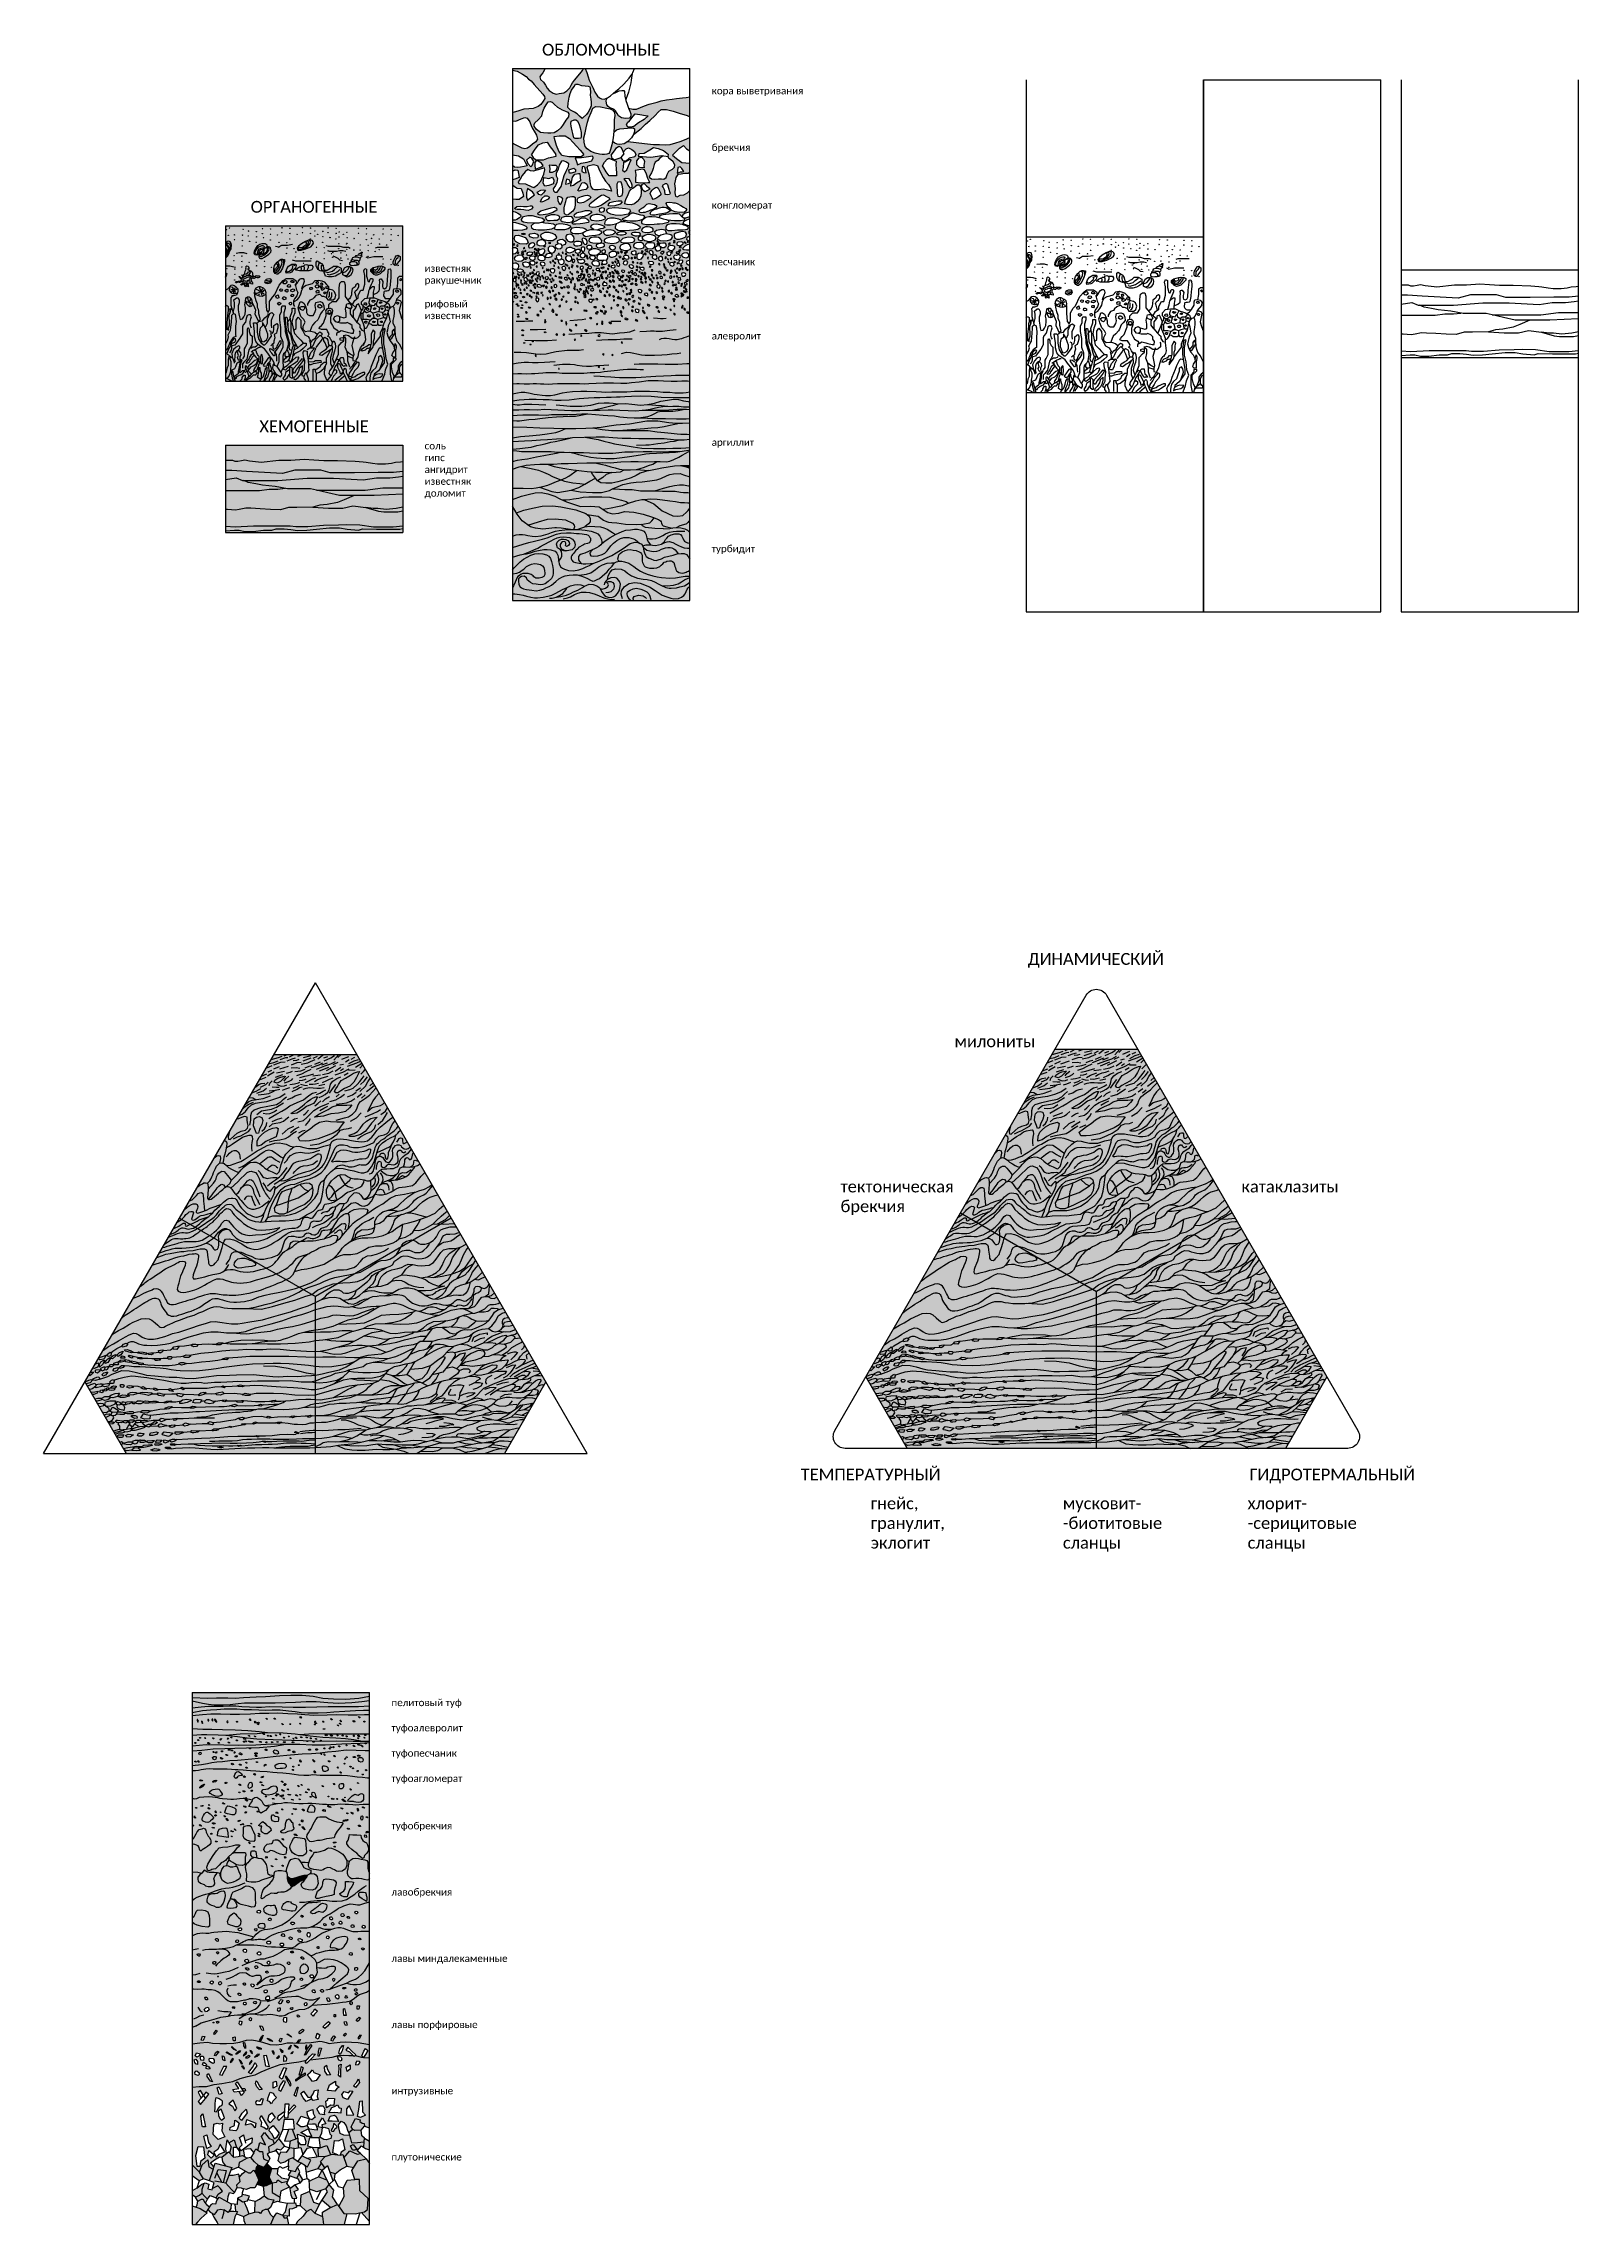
# Model space of a CAD drawing. Header units: millimetres. Extents: x 39 to 1913, y -1214 to 273.
# Drawn here: x 1264 to 1913, y -649 to 273 of the extents above; entities that cross this region are included whole.
import ezdxf

# ---------------------------------------------------------------- set-up
doc = ezdxf.new("R2010")
doc.units = ezdxf.units.MM
doc.layers.add('Слой2', color=7, linetype='Continuous')
doc.styles.get("Standard").update_dxf_attribs({"font": 'arial.ttf'})

msp = doc.modelspace()

# ---------------------------------------------------------------- texts
at = {"color": 252}
for s, insert, char_height, attachment_point in [('{\\fCalibri Light|b0|i0|c204|p34;ОБЛОМОЧНЫЕ}', (1499.93, 270.8), 5, 5), ('{\\fCalibri Light|b0|i0|c204|p34;кора выветривания}', (1546.69, 254.95), 3, 1), ('{\\fCalibri Light|b0|i0|c204|p34;брекчия}', (1546.69, 230.95), 3, 1), ('{\\fCalibri Light|b0|i0|c204|p34;ОРГАНОГЕННЫЕ}', (1378.46, 204.32), 5, 5), ('{\\fCalibri Light|b0|i0|c204|p34;конгломерат}', (1546.69, 206.58), 3, 1), ('{\\fCalibri Light|b0|i0|c204|p34;известняк \\Pракушечник\\P\\Pрифовый \\Pизвестняк}', (1425.22, 179.84), 3, 1), ('{\\fCalibri Light|b0|i0|c204|p34;песчаник}', (1546.69, 182.58), 3, 1), ('{\\fCalibri Light|b0|i0|c204|p34;алевролит}', (1546.69, 151.24), 3, 1), ('{\\fCalibri Light|b0|i0|c204|p34;ХЕМОГЕННЫЕ}', (1378.46, 111.46), 5, 5), ('{\\fCalibri Light|b0|i0|c204|p34;соль\\Pгипс\\Pангидрит\\Pизвестняк\\Pдоломит}', (1425.22, 104.75), 3, 1), ('{\\fCalibri Light|b0|i0|c204|p34;аргиллит}', (1546.69, 106.24), 3, 1), ('{\\fCalibri Light|b0|i0|c204|p34;турбидит}', (1546.69, 61.24), 3, 1), ('{\\fCalibri Light|b0|i0|c204|p34;ДИНАМИЧЕСКИЙ}', (1680.47, -111.32), 5, 1), ('{\\fCalibri Light|b0|i0|c204|p34;милониты}', (1649.44, -146.16), 5, 1), ('{\\fCalibri Light|b0|i0|c204|p34;тектоническая \\Pбрекчия}', (1601.22, -207.59), 5, 1), ('{\\fCalibri Light|b0|i0|c204|p34;катаклазиты}', (1770.82, -207.59), 5, 1), ('\\A1;{\\fCalibri Light|b0|i0|c204|p34;ТЕМПЕРАТУРНЫЙ}', (1584.34, -329.43), 5, 1), ('\\A1;{\\fCalibri Light|b0|i0|c204|p34;ГИДРОТЕРМАЛЬНЫЙ}', (1774.25, -329.43), 5, 1), ('{\\fCalibri Light|b0|i0|c204|p34;гнейс, \\Pгранулит, \\Pэклогит}', (1614, -341.61), 5, 1), ('{\\fCalibri Light|b0|i0|c204|p34;мусковит-\\P-биотитовые \\Pсланцы}', (1695.28, -341.61), 5, 1), ('{\\fCalibri Light|b0|i0|c204|p34;хлорит-\\P-серицитовые \\Pсланцы}', (1773.44, -341.61), 5, 1), ('{\\fCalibri Light|b0|i0|c204|p34;пелитовый туф}', (1411.21, -426.91), 3, 1), ('{\\fCalibri Light|b0|i0|c204|p34;туфоалевролит}', (1411.21, -437.6), 3, 1), ('{\\fCalibri Light|b0|i0|c204|p34;туфопесчаник}', (1411.21, -448.29), 3, 1), ('{\\fCalibri Light|b0|i0|c204|p34;туфоагломерат}', (1411.21, -458.99), 3, 1), ('{\\fCalibri Light|b0|i0|c204|p34;туфобрекчия}', (1411.21, -479.03), 3, 1), ('{\\fCalibri Light|b0|i0|c204|p34;лавобрекчия}', (1411.21, -507.04), 3, 1), ('{\\fCalibri Light|b0|i0|c204|p34;лавы миндалекаменные}', (1411.21, -535.12), 3, 1), ('{\\fCalibri Light|b0|i0|c204|p34;лавы порфировые}', (1411.21, -563.12), 3, 1), ('{\\fCalibri Light|b0|i0|c204|p34;интрузивные}', (1411.21, -591.12), 3, 1), ('{\\fCalibri Light|b0|i0|c204|p34;плутонические}', (1411.21, -619.12), 3, 1)]:
    msp.add_mtext_dynamic_manual_height_columns(s, width=95.9595, gutter_width=12.5, heights=[0], dxfattribs=dict(at, insert=insert, char_height=char_height, attachment_point=attachment_point))

# ---------------------------------------------------------------- hatches: boundary and pattern name
at = {"transparency": 33554483}
h = msp.add_hatch(color=48, dxfattribs=at)
h.dxf.hatch_style = 1
h.paths.add_polyline_path([(1533, 243.95), (1536.32, 242.99), (1537.43, 242.41), (1537.43, 250.86), (1535.87, 250.59), (1534.37, 250.39), (1531.82, 250.14), (1530, 249.89), (1527.52, 249.54), (1525.32, 249.14), (1523.6, 248.66), (1520.25, 247.74), (1518.28, 247.09), (1516.63, 246.34), (1514.9, 245.71), (1513.33, 245.59), (1511.54, 246.08), (1512.07, 244.85), (1512.43, 243.62), (1512.46, 242.67), (1511.96, 241.84), (1510.19, 241.73), (1508.5, 241.95), (1507.3, 242.84), (1506.64, 243.88), (1505.96, 244.91), (1505.41, 245.52), (1504.9, 245.79), (1503.6, 246.24), (1502.85, 246.74), (1502.32, 247.52), (1502.06, 249.09), (1502.24, 249.89), (1502.68, 250.44), (1501.16, 249.9), (1500.11, 249.97), (1499.21, 250.48), (1498.35, 251.22), (1497.26, 252.9), (1496.51, 254.5), (1495.69, 256.26), (1494.91, 257.94), (1494.44, 259.3), (1493.82, 261.14), (1493.12, 262.8), (1492.49, 262.8), (1492.02, 261.96), (1491.48, 261.26), (1490.15, 259.77), (1488.66, 257.98), (1487.84, 256.77), (1487.3, 255.87), (1486.67, 254.7), (1485.46, 253.41), (1484.17, 252.63), (1482.22, 252.24), (1480.85, 252.04), (1479.56, 252.36), (1477.92, 253.49), (1477.1, 254.54), (1476.4, 255.83), (1475.54, 257.12), (1474.29, 258.25), (1474.02, 259.3), (1474.53, 260.16), (1475.23, 261.02), (1476.17, 262.8), (1462.43, 262.8), (1462.43, 262.16), (1464.36, 261.69), (1466.61, 260.45), (1468.2, 259.41), (1469.25, 258.4), (1470.33, 257.58), (1471.61, 256.07), (1472.74, 254.75), (1474.17, 253.2), (1475.26, 251.96), (1475.96, 250.99), (1476.04, 250.14), (1475.38, 248.97), (1474.41, 247.69), (1473.24, 246.76), (1471.19, 245.99), (1469.36, 245.75), (1467.27, 245.68), (1464.71, 244.78), (1463.15, 244.43), (1462.43, 244.28), (1462.43, 240.7), (1463.87, 240.59), (1466.05, 241.6), (1467.62, 242.11), (1468.67, 241.91), (1469.76, 240.27), (1470.35, 238.79), (1470.94, 237.54), (1471.52, 236.29), (1472.54, 234.65), (1472.97, 233.01), (1472.34, 231.84), (1470.86, 230.83), (1469.76, 229.93), (1468.79, 229.11), (1467.65, 228.87), (1466.44, 229.15), (1465.12, 229.85), (1463.63, 230.55), (1462.43, 231.33), (1462.43, 226.32), (1464.9, 225.86), (1467, 224.58), (1467.91, 223.01), (1468.62, 221.73), (1467.42, 221.4), (1465.81, 221.15), (1464.32, 220.99), (1463.33, 221.11), (1462.43, 221.77), (1462.43, 219.42), (1463.6, 219.94), (1464.7, 219.91), (1465.16, 217.78), (1465.29, 216.68), (1463.45, 216.01), (1462.43, 215.75), (1462.43, 213.59), (1463.32, 212.91), (1464.46, 212.26), (1466.15, 212.16), (1466.8, 210.13), (1467.14, 208.75), (1465.27, 207.5), (1463.79, 207.45), (1462.43, 207.53), (1462.43, 202.45), (1463.58, 202.18), (1464.64, 201.65), (1465.78, 200.94), (1465.89, 200.3), (1465.38, 199.64), (1464.3, 198.98), (1463.58, 198.74), (1462.43, 198.74), (1462.43, 197.9), (1463.64, 197.65), (1465.04, 197.22), (1466.96, 196.72), (1468.04, 196.22), (1468.56, 195.66), (1468.14, 194.86), (1466.64, 194.47), (1464.68, 194.37), (1463, 194.36), (1462.43, 194.42), (1462.43, 186.64), (1462.79, 187.07), (1463.62, 187.18), (1464.41, 186.78), (1464.59, 185.85), (1464.31, 185.07), (1463.54, 184.48), (1462.8, 184.3), (1462.43, 184.56), (1462.43, 180.13), (1462.82, 180.5), (1463.42, 180.7), (1464, 180.64), (1464.76, 180.03), (1465, 179.19), (1464.86, 178.43), (1464.36, 178.02), (1463.51, 177.89), (1462.88, 178.09), (1462.43, 178.65), (1462.43, 176.69), (1462.68, 176.52), (1462.9, 176.18), (1462.66, 175.78), (1462.43, 175.84), (1462.43, 164.41), (1462.89, 164.32), (1462.76, 164.04), (1462.43, 163.99), (1462.43, 129.49), (1464.22, 129.55), (1465.3, 129.58), (1467.34, 129.52), (1469.58, 129.52), (1471.19, 129.55), (1472.57, 129.55), (1474.21, 129.45), (1475.65, 129.42), (1477.53, 129.39), (1479.41, 129.45), (1481.48, 129.55), (1483.23, 129.67), (1485.27, 129.67), (1487.58, 129.58), (1489.64, 129.55), (1490.78, 129.55), (1492.84, 129.49), (1494.69, 129.55), (1500.86, 129.94), (1502.28, 129.91), (1505.09, 129.85), (1508.2, 129.73), (1510.82, 129.79), (1512.7, 130.01), (1515.96, 130.35), (1519.78, 130.84), (1521.66, 130.84), (1524.06, 130.81), (1526.31, 130.68), (1529.52, 130.65), (1532.04, 130.65), (1534.08, 130.68), (1535.43, 130.68), (1536.48, 130.68), (1537.43, 130.62), (1537.43, 179.99), (1537.03, 179.81), (1536.22, 180.24), (1535.95, 180.83), (1536.23, 181.42), (1537.43, 181.64), (1537.43, 186.13), (1536.1, 186.13), (1534.97, 186.23), (1534.4, 186.77), (1535.34, 187.65), (1536.25, 188.21), (1537.43, 188.58), (1537.43, 189.97), (1536.68, 190.04), (1536.01, 190.61), (1536.13, 191.16), (1536.54, 191.54), (1537.43, 191.97), (1537.43, 192.7), (1536.96, 193.13), (1537.01, 193.89), (1537.43, 194.56), (1537.43, 196.38), (1536.58, 196.51), (1535.56, 196.85), (1534.7, 197.08), (1534.5, 197.55), (1534.97, 198.1), (1535.99, 198.74), (1537.43, 199.26), (1537.43, 200.2), (1537.06, 200.07), (1535.78, 199.72), (1534.71, 199.72), (1535.14, 199.23), (1535.07, 198.76), (1533.47, 198.38), (1530.99, 198.38), (1529.38, 198.6), (1528.2, 198.63), (1528.5, 198.26), (1528.35, 197.71), (1527.16, 197.39), (1526.01, 197.09), (1524.57, 197.02), (1523.57, 197.01), (1522.41, 196.87), (1520.44, 196.79), (1519.04, 196.77), (1517.65, 196.97), (1517.33, 197.16), (1517.08, 197.54), (1517.11, 198.21), (1517.51, 198.81), (1518.1, 199.38), (1518.87, 199.97), (1520.04, 200.25), (1521.44, 200.18), (1523.25, 200.05), (1524.66, 199.72), (1524.7, 200.36), (1525.01, 200.76), (1526.16, 201.05), (1527.25, 201.18), (1528.64, 201.36), (1530.32, 201.46), (1532.22, 201.46), (1533, 201.33), (1533.84, 200.59), (1534.21, 200.23), (1534.48, 200.98), (1535.52, 201.7), (1537.43, 202.14), (1537.43, 211.19), (1536.45, 210.21), (1534.87, 209.42), (1533.34, 209.32), (1532.1, 208.56), (1531.44, 208.92), (1531.1, 210.19), (1531.21, 212.14), (1530.94, 214.11), (1531.23, 215.4), (1531.5, 216.8), (1532.34, 218.03), (1533.74, 218.22), (1535.16, 218.4), (1536.69, 218.45), (1537.43, 218.87), (1537.43, 222.83), (1534.12, 223.08), (1531.85, 224.77), (1530.11, 226.25), (1533.06, 229.12), (1534.7, 230.3), (1535.97, 228.87), (1537.43, 228.01), (1537.43, 233.71), (1535.26, 232.73), (1533.37, 232.03), (1531.49, 231.35), (1529.17, 230.67), (1526.98, 230.54), (1524.67, 230.72), (1522.03, 230.7), (1518.23, 231.17), (1514.76, 231.55), (1511.28, 232.02), (1509.73, 231.02), (1507.84, 230.7), (1506.65, 230.8), (1505.78, 231.22), (1504.73, 232.04), (1504.38, 230.6), (1503.93, 228.63), (1503.64, 227.54), (1503.14, 226.91), (1502.34, 226.59), (1501.3, 226.49), (1500.4, 226.49), (1499.18, 226.62), (1497.41, 227.01), (1495.49, 227.81), (1494.05, 228.83), (1493.23, 229.85), (1492.68, 231.64), (1492.56, 233.46), (1493.1, 235.67), (1493.63, 237.76), (1494.2, 240.15), (1494.72, 241.92), (1495.72, 244.31), (1496.39, 246.03), (1497.69, 246.72), (1499.68, 246.6), (1502.34, 246.03), (1503.71, 245.73), (1504.88, 245.2), (1505.63, 244.31), (1505.65, 242.84), (1505.43, 241.35), (1505.4, 239.7), (1505.38, 237.81), (1505.3, 236.44), (1505.26, 235.99), (1506.47, 236.97), (1507.77, 237.32), (1509.56, 237.49), (1511.05, 237.64), (1512.3, 237.74), (1513.54, 237.76), (1514.02, 237.39), (1514.09, 236.2), (1513.67, 234.93), (1516.82, 237.49), (1518.63, 239.25), (1520.57, 240.83), (1522.73, 243.02), (1524.07, 244.45), (1525.3, 245.48), (1527.61, 245.48), (1530.41, 244.78)])
h.paths.add_polyline_path([(1519.77, 242.84), (1518.08, 241.25), (1515.73, 239.84), (1513.7, 238.37), (1512.21, 238.01), (1511.16, 238.1), (1510.66, 238.98), (1511.06, 240.03), (1511.93, 240.78), (1512.57, 241.53), (1513.49, 242.76), (1514.38, 243.64), (1516.28, 243.41), (1518.72, 243.02)], flags=16)
h.paths.add_polyline_path([(1526.34, 228.13), (1528.49, 226.44), (1528.25, 225.64), (1528.54, 224.81), (1529.33, 224.32), (1530.36, 223.33), (1531.15, 222.13), (1531.02, 221.17), (1530.11, 220.31), (1528.62, 219.48), (1527.88, 217.99), (1527.46, 216.71), (1526.43, 216.05), (1525.48, 216.13), (1524.24, 216.25), (1522.62, 216.01), (1521.26, 216.25), (1520.31, 216.87), (1520.51, 217.58), (1521.22, 218.65), (1521.67, 219.69), (1521.92, 220.6), (1522.38, 222.29), (1522.83, 223.24), (1523.86, 223.95), (1524.82, 224.9), (1526.12, 225.94), (1525.56, 226.01), (1520.97, 225.31), (1515.59, 225.72), (1516.02, 226.85), (1518.11, 227.05), (1520.46, 228.41), (1522.1, 229.43), (1524.12, 229.07)], flags=16)
h.paths.add_polyline_path([(1533.39, 221.22), (1534.09, 220.49), (1534.92, 219.22), (1534.25, 219.15), (1533.45, 219.09), (1532.15, 218.58), (1532.2, 219.48), (1532.36, 220.93)], flags=16)
h.paths.add_polyline_path([(1516.93, 225.29), (1517.97, 224.33), (1518.2, 223.5), (1517.97, 221.84), (1518.07, 220.8), (1516.12, 221.04), (1514.98, 222.13), (1515.09, 223.76), (1516.02, 225.08)], flags=16)
h.paths.add_polyline_path([(1514, 227.72), (1514.61, 226.47), (1514.13, 225.48), (1511.73, 224.9), (1510.37, 223.61), (1509.21, 223.78), (1508.42, 225.23), (1505.4, 224.28), (1504.37, 225.19), (1504.19, 226.19), (1505.57, 227.97), (1506.49, 229.28), (1507.46, 230.02), (1508.2, 229.63), (1509.02, 228.28), (1509.26, 227.47), (1510.52, 228.84), (1511.47, 229.28), (1512.85, 228.61)], flags=16)
h.paths.add_polyline_path([(1512.57, 224.28), (1511.92, 222.72), (1510.8, 219.92), (1509.87, 219.17), (1508.93, 219.84), (1509.24, 221.01), (1509.4, 223.24), (1510.13, 223.19), (1511.74, 224.25)], flags=16)
h.paths.add_polyline_path([(1518.23, 220), (1519.08, 218.18), (1519.68, 216.29), (1520.54, 214.65), (1519.71, 214.65), (1516.75, 214.55), (1514.46, 214.83), (1514.51, 216.16), (1514.67, 218.03), (1514.25, 219.76), (1516.75, 220.13), (1517.47, 220.23)], flags=16)
h.paths.add_polyline_path([(1528, 213.73), (1528.4, 212.2), (1528.81, 210.87), (1529.19, 210.07), (1528.87, 209.51), (1527.79, 209.36), (1527.02, 209.54), (1526.84, 211.05), (1526.56, 211.87), (1526.11, 212.6), (1525.83, 213.14), (1526.2, 213.7), (1527.43, 214.33)], flags=16)
h.paths.add_polyline_path([(1506.25, 223.61), (1506.2, 222.13), (1506.33, 220.44), (1506.48, 218.57), (1506.46, 217.51), (1504.61, 217.43), (1503.34, 217.46), (1502.1, 219.14), (1501.03, 220.86), (1500.51, 221.74), (1501.32, 223.29), (1502.46, 224.57), (1503.19, 224.88), (1504.9, 224.2)], flags=16)
h.paths.add_polyline_path([(1523.43, 212.63), (1524.04, 212.27), (1524.67, 211.17), (1525.19, 210), (1525.18, 209.39), (1524.37, 208.74), (1523.52, 208.14), (1522.58, 207.72), (1521.95, 207.45), (1521.56, 208.11), (1521.1, 208.93), (1520.71, 209.95), (1520.9, 210.74), (1521.46, 211.43), (1522.1, 212.01), (1522.97, 212.55)], flags=16)
h.paths.add_polyline_path([(1518.45, 213.99), (1519.13, 213.25), (1520.1, 212.38), (1520.47, 211.87), (1519.52, 211.3), (1518.34, 210.74), (1517.61, 211.36), (1517.07, 212.56), (1516.99, 213.22), (1517.48, 213.91), (1518.07, 214.14)], flags=16)
h.paths.add_polyline_path([(1495.65, 247.12), (1495.19, 245.64), (1494.44, 244.35), (1493.66, 243.34), (1492.34, 242.13), (1491.83, 241.66), (1490.81, 242.63), (1489.76, 243.65), (1488.59, 244.39), (1487.02, 245.29), (1485.89, 246.34), (1486.01, 248.26), (1486.4, 250.75), (1486.79, 252.24), (1487.34, 253.68), (1488.47, 255.21), (1489.05, 256.18), (1490.03, 256.18), (1491.67, 255.67), (1493.23, 255.48), (1494.48, 255.36), (1495.11, 255.09), (1495.34, 254.35), (1495.38, 252.9), (1495.26, 251.61), (1495.54, 249.86), (1495.65, 248.65)], flags=16)
h.paths.add_polyline_path([(1511.73, 216.21), (1512.22, 215.47), (1512.78, 214.41), (1512.99, 213.44), (1513.07, 212.65), (1512.1, 212.42), (1511.15, 213.45), (1510.59, 214.73), (1509.56, 216.23), (1510.36, 216.39)], flags=16)
h.paths.add_polyline_path([(1515.98, 213.67), (1516.62, 212.99), (1516.92, 211.48), (1516.87, 210.2), (1516.72, 208.95), (1516.11, 207.78), (1515.16, 206.58), (1513.99, 205.61), (1512.65, 205.14), (1510.87, 205.27), (1509.97, 205.61), (1510.05, 206.6), (1510.58, 207.85), (1511.12, 208.82), (1511.92, 210.94), (1512.61, 211.78), (1513.57, 212.4), (1514.54, 213.17), (1515.19, 213.63)], flags=16)
h.paths.add_polyline_path([(1508.4, 214.82), (1508.82, 213.53), (1509.06, 212.01), (1509.08, 210.34), (1508.85, 209.16), (1507.67, 208.74), (1506.99, 208.9), (1506.73, 210.13), (1506.75, 211.28), (1506.59, 212.72), (1506.52, 213.87), (1507.01, 214.71), (1508.01, 214.92)], flags=16)
h.paths.add_polyline_path([(1528.72, 206.3), (1529.99, 206.1), (1530.54, 206.03), (1531.24, 206), (1532.14, 205.71), (1533.58, 204.95), (1534.72, 204.18), (1535.72, 203.58), (1536.02, 203.21), (1535.96, 202.64), (1535.2, 202.04), (1533.1, 201.92), (1531.27, 202.22), (1529.79, 202.81), (1529.12, 203.44), (1528.35, 204.24), (1527.73, 204.98), (1527.41, 205.68), (1527.76, 206.15)], flags=16)
h.paths.add_polyline_path([(1496.41, 225.84), (1496.57, 225.01), (1495.97, 223.81), (1493.95, 223.24), (1491.48, 222.78), (1489.87, 222.05), (1489.45, 223.55), (1488.96, 225.01), (1490.18, 225.03), (1491.61, 225.11), (1493.63, 225.4)], flags=16)
h.paths.add_polyline_path([(1498.44, 221.76), (1499.22, 219.71), (1500.72, 216.81), (1501.81, 215.22), (1503, 213.75), (1503.86, 212.37), (1504.33, 210.97), (1502.62, 211.33), (1500.85, 211.8), (1498.7, 211.49), (1497.32, 211.49), (1496.36, 211.85), (1495.68, 212.97), (1495.37, 214.08), (1495.24, 215.2), (1495.04, 217.66), (1494.05, 220.96), (1494.31, 221.71), (1496.62, 222.26)], flags=16)
h.paths.add_polyline_path([(1491.06, 237.81), (1491.41, 235.8), (1491.51, 234.13), (1491.34, 233.43), (1490.37, 233.31), (1488.92, 233.23), (1488.42, 233.53), (1487.93, 235.3), (1487.6, 236.52), (1487.3, 238.44), (1487.08, 239.65), (1487.23, 240.55), (1488.5, 241.1), (1489.25, 241.17), (1489.94, 240.7), (1490.69, 239.16)], flags=16)
h.paths.add_polyline_path([(1522.51, 205.29), (1523.15, 204.96), (1523.43, 204.41), (1523.04, 203.96), (1521.87, 203.26), (1520.84, 202.89), (1519.9, 202.5), (1519.16, 202.2), (1518.34, 201.97), (1517.64, 201.87), (1516.96, 201.83), (1516.43, 201.9), (1516.15, 202.18), (1516.08, 202.61), (1516.23, 203.11), (1516.67, 203.48), (1517.12, 203.77), (1517.68, 204.07), (1518.41, 204.64), (1519.23, 205.44), (1520.18, 205.74), (1521.67, 205.5)], flags=16)
h.paths.add_polyline_path([(1526.56, 204.19), (1527.41, 204.06), (1528.18, 203.69), (1528.92, 203.12), (1529.18, 202.62), (1528.08, 201.95), (1527.09, 201.72), (1525.61, 201.39), (1524.65, 201.22), (1523.18, 200.93), (1522.66, 200.87), (1521.69, 200.85), (1520.94, 201.02), (1520.67, 201.5), (1520.92, 202.22), (1521.56, 202.77), (1522.28, 203.14), (1523.52, 203.56), (1524.6, 203.93), (1525.71, 204.16)], flags=16)
h.paths.add_polyline_path([(1492.64, 226.52), (1491.42, 225.7), (1486.3, 225.7), (1483.31, 226.13), (1482.01, 227.95), (1481.1, 230.3), (1480.12, 233.3), (1480.05, 234.15), (1482.2, 234.35), (1484.68, 234.35), (1486.58, 233.3), (1488.14, 231.61), (1489.51, 229.98), (1491.01, 228.28)], flags=16)
h.paths.add_polyline_path([(1486.21, 243.67), (1486.09, 242.46), (1484.92, 241.02), (1483.82, 239.18), (1482.81, 237.78), (1481.4, 236.53), (1480.07, 235.71), (1478.67, 235.47), (1477.38, 235.51), (1475.54, 235.59), (1474.29, 235.82), (1472.5, 236.99), (1471.6, 238.52), (1471.52, 239.14), (1471.91, 239.88), (1473.24, 241.13), (1474.76, 242.77), (1475.31, 244.61), (1475.82, 246.05), (1476.6, 247.42), (1477.57, 248.71), (1478.32, 248.9), (1479.14, 248.55), (1480.15, 247.65), (1481.44, 246.52), (1483.47, 245.35), (1484.8, 244.76), (1485.85, 244.37)], flags=16)
h.paths.add_polyline_path([(1508.41, 206.91), (1508.81, 206.39), (1507.93, 205.43), (1505.65, 204.83), (1503.67, 204.61), (1503.16, 204.71), (1502.94, 205.15), (1503.56, 206.11), (1505.23, 206.56), (1507.18, 206.91)], flags=16)
h.paths.add_polyline_path([(1493.04, 221.06), (1493.27, 220.15), (1493.53, 218.78), (1492.6, 218.88), (1491.71, 219.27), (1491.87, 221.27), (1492.28, 221.37)], flags=16)
h.paths.add_polyline_path([(1511.86, 203.3), (1512.39, 202.51), (1511.35, 201.28), (1508.27, 200.7), (1505.9, 200.76), (1504.04, 201.23), (1502.64, 201.97), (1502.29, 202.74), (1502.46, 203.37), (1503.32, 203.75), (1505.73, 204.08), (1507.46, 203.97), (1510.33, 203.67)], flags=16)
h.paths.add_polyline_path([(1517.6, 200.82), (1518.06, 200.52), (1518.15, 199.85), (1517.7, 199.19), (1516.2, 198.5), (1514.8, 198.3), (1513.15, 198.29), (1512.18, 198.32), (1510.9, 198.47), (1510.17, 198.5), (1509.42, 198.62), (1508.97, 198.95), (1509.05, 199.37), (1509.55, 199.52), (1510.72, 200.1), (1511.62, 200.68), (1512.23, 201.38), (1512.85, 201.75), (1513.6, 201.78), (1515.03, 201.35), (1516.55, 201)], flags=16)
h.paths.add_polyline_path([(1503.36, 208.13), (1503.66, 207.5), (1502.4, 206.56), (1501.22, 205.76), (1500.03, 205.05), (1498.8, 204.52), (1497.61, 204.15), (1496.35, 204.02), (1495.17, 204.37), (1494.92, 204.88), (1495.32, 205.69), (1496.5, 206.72), (1497.81, 207.76), (1498.97, 208.61), (1500.01, 209.34), (1500.94, 209.44), (1502.25, 208.64)], flags=16)
h.paths.add_polyline_path([(1531.6, 197.18), (1533.17, 197.04), (1534.29, 196.83), (1534.88, 196.65), (1535.86, 196.33), (1536.65, 195.87), (1536.9, 195.3), (1536.28, 194.82), (1535.65, 194.7), (1534.28, 194.59), (1532.19, 194.57), (1529.8, 194.3), (1528.33, 194.38), (1527.35, 194.96), (1527.23, 195.76), (1527.56, 196.38), (1528.28, 196.85), (1529.74, 197.16)], flags=16)
h.paths.add_polyline_path([(1490.93, 218.49), (1491.14, 215.33), (1489.48, 214.32), (1488.29, 213.3), (1487.09, 213.07), (1487.09, 213.51), (1487.33, 214.81), (1487.79, 216.94), (1488.81, 218.13), (1490.34, 218.44)], flags=16)
h.paths.add_polyline_path([(1493.87, 213.87), (1494.36, 212.66), (1493.43, 211.62), (1491.71, 211.38), (1490.42, 210.92), (1490.08, 211.31), (1490.83, 212.58), (1491.79, 214.55), (1492.93, 214.58)], flags=16)
h.paths.add_polyline_path([(1489.09, 220.1), (1489.14, 219.35), (1488.83, 219.04), (1487.3, 218.57), (1486.55, 218.52), (1486.21, 220.05), (1488.31, 220.75)], flags=16)
h.paths.add_polyline_path([(1486.26, 222.57), (1486.08, 221.4), (1485.14, 219.38), (1484.34, 217.53), (1483.53, 215.09), (1482.99, 212.91), (1481.27, 210.48), (1480.39, 210.53), (1479.72, 211.1), (1479.69, 211.98), (1480.55, 213.38), (1481.22, 214.63), (1481.4, 216.26), (1480.83, 217.51), (1480.83, 218.42), (1481.72, 220.26), (1482.23, 221.94), (1483.2, 223.63), (1483.95, 223.86), (1485.32, 223.22)], flags=16)
h.paths.add_polyline_path([(1520.72, 195.8), (1521.72, 195.26), (1521.92, 194.95), (1521.87, 194.07), (1520.72, 193.69), (1518.86, 193.5), (1517.53, 193.8), (1517.02, 194.35), (1517.24, 195.05), (1517.91, 195.48), (1518.64, 195.81), (1519.55, 195.91)], flags=16)
h.paths.add_polyline_path([(1526.31, 194.79), (1526.85, 194.59), (1527.22, 194.18), (1527.42, 193.34), (1527.38, 192.85), (1528.91, 192.69), (1529.38, 192.49), (1530, 192.07), (1530.13, 191.53), (1529.71, 190.86), (1529.01, 190.41), (1527.94, 190.15), (1526.35, 190), (1524.83, 190.15), (1523.8, 190.68), (1523.66, 190.98), (1524.28, 191.79), (1524.7, 192.06), (1523.87, 192.24), (1523.01, 192.67), (1522.72, 193.22), (1522.66, 193.95), (1523.37, 194.4), (1524.77, 194.72), (1525.57, 194.82)], flags=16)
h.paths.add_polyline_path([(1514.26, 197.19), (1515.28, 196.74), (1516.07, 196.36), (1516.41, 195.81), (1516.36, 195.31), (1515.38, 194.76), (1513.79, 194.48), (1511.99, 194.31), (1509.71, 194.21), (1507.9, 194.18), (1507.16, 194.29), (1506.42, 194.69), (1506.05, 195.12), (1506.02, 195.69), (1506.17, 196.42), (1506.53, 197.25), (1506, 197.06), (1504.73, 196.67), (1503.87, 196.57), (1502.37, 196.56), (1501.6, 196.69), (1501.5, 197.34), (1501.8, 198.37), (1502.78, 199.35), (1503.87, 199.72), (1505.37, 199.64), (1507.31, 199.27), (1508.23, 198.82), (1508.4, 198.2), (1509.9, 198.16), (1511.11, 197.89), (1513.08, 197.51)], flags=16)
h.paths.add_polyline_path([(1534.28, 193.88), (1535.55, 193.69), (1536.1, 192.97), (1535.89, 191.93), (1535.5, 191.45), (1534.46, 191.06), (1533.04, 190.65), (1531.94, 190.61), (1531.05, 191.13), (1530.78, 191.93), (1530.81, 192.72), (1531.58, 193.16), (1532.92, 193.68)], flags=16)
h.paths.add_polyline_path([(1495.03, 209.01), (1495.62, 208.4), (1495.22, 207.87), (1493.95, 206.97), (1492.47, 206.21), (1491.06, 205.86), (1490.11, 206.21), (1489.77, 207.24), (1490.16, 208.11), (1491.59, 208.69), (1493.15, 209.14), (1494.16, 209.3)], flags=16)
h.paths.add_polyline_path([(1501.15, 203.77), (1501.21, 202.85), (1500.82, 202.29), (1499.82, 201.92), (1499.54, 202.06), (1499.19, 202.74), (1499.37, 203.58), (1500.33, 204.1)], flags=16)
h.paths.add_polyline_path([(1521.77, 192.29), (1522.84, 191.92), (1523.18, 191.15), (1522.79, 190.38), (1521.43, 189.83), (1519.93, 189.71), (1518.43, 190.07), (1517.73, 190.51), (1517.33, 190.21), (1516.73, 190.07), (1515.77, 190.32), (1515.38, 191.1), (1515.89, 191.69), (1516.59, 191.9), (1517.64, 191.79), (1518.35, 192.19), (1519.4, 192.61), (1520.42, 192.57)], flags=16)
h.paths.add_polyline_path([(1486.39, 215.82), (1486.99, 214.83), (1486.7, 214.52), (1486.08, 214.16), (1484.86, 213.87), (1484.96, 214.81), (1485.25, 216.11)], flags=16)
h.paths.add_polyline_path([(1480.7, 226.52), (1480.89, 225.74), (1477.66, 225.12), (1475.6, 224.21), (1472.25, 224.25), (1471.18, 225.16), (1470.4, 226.39), (1472.03, 228.74), (1473.4, 230.5), (1475.29, 231.48), (1477.12, 231.67), (1478.36, 229.65), (1479.53, 228.28)], flags=16)
h.paths.add_polyline_path([(1515.99, 193.36), (1516.64, 192.96), (1516.63, 192.65), (1516.08, 192.28), (1515.15, 192.12), (1514.32, 192.09), (1513.5, 192.33), (1512.67, 192.92), (1513.04, 193.27), (1513.69, 193.43), (1514.75, 193.47)], flags=16)
h.paths.add_polyline_path([(1501.23, 200.45), (1501.63, 199.67), (1501.53, 199.09), (1500.05, 198.49), (1498.13, 198.34), (1496.05, 198.49), (1495.53, 198.79), (1495.35, 199.29), (1495.42, 200), (1495.92, 200.62), (1496.55, 200.98), (1497.67, 201.22), (1498.71, 201.27), (1500.11, 201)], flags=16)
h.paths.add_polyline_path([(1530.98, 190.07), (1531.19, 189.97), (1531.07, 189.8), (1530.51, 189.75), (1530.51, 189.98)], flags=16)
h.paths.add_polyline_path([(1481.46, 221.22), (1480.91, 219.71), (1479.3, 219.04), (1478.13, 219.04), (1478.26, 220.57), (1477.93, 222.02), (1479.09, 221.84), (1480.89, 221.89)], flags=16)
h.paths.add_polyline_path([(1533.84, 189.57), (1534.66, 189.23), (1534.57, 188.73), (1533.83, 188.08), (1532.93, 187.88), (1531.99, 188.23), (1531.88, 188.93), (1532.44, 189.36)], flags=16)
h.paths.add_polyline_path([(1535.28, 189.57), (1535.45, 189.45), (1535.35, 189.29), (1535.07, 189.28), (1535.01, 189.44)], flags=16)
h.paths.add_polyline_path([(1536.46, 189.37), (1536.26, 189.56), (1536.84, 189.61), (1536.8, 189.44)], flags=16)
h.paths.add_polyline_path([(1531.12, 189.45), (1531.3, 189.2), (1530.6, 189.16), (1530.5, 189.35)], flags=16)
h.paths.add_polyline_path([(1523.78, 190.01), (1523.95, 189.89), (1523.8, 189.75), (1523.43, 189.8), (1523.56, 190)], flags=16)
h.paths.add_polyline_path([(1495.63, 202.57), (1495.92, 201.88), (1494.63, 200.93), (1492.7, 200.3), (1490.87, 199.9), (1489.54, 199.77), (1488.82, 199.92), (1488.56, 200.47), (1488.67, 201.03), (1489.44, 201.78), (1490.49, 202.07), (1491.92, 202.4), (1493.29, 202.73), (1494.8, 202.83)], flags=16)
h.paths.add_polyline_path([(1509.96, 193.74), (1510.33, 193.51), (1510.48, 193.02), (1510.06, 192.63), (1509, 192.39), (1507.91, 192.34), (1506.95, 192.49), (1506.56, 192.79), (1506.63, 193.26), (1507.41, 193.64), (1508.23, 193.86), (1509.08, 193.87)], flags=16)
h.paths.add_polyline_path([(1535.56, 189.07), (1536.03, 189.08), (1535.78, 188.8), (1535.55, 188.84)], flags=16)
h.paths.add_polyline_path([(1524.16, 189.51), (1524.3, 189.39), (1524.23, 189.26), (1523.95, 189.23), (1523.78, 189.36), (1523.85, 189.48)], flags=16)
h.paths.add_polyline_path([(1529.28, 188.66), (1528.55, 188.46), (1528.39, 188.74), (1529.14, 189.03)], flags=16)
h.paths.add_polyline_path([(1526.86, 189.08), (1527.34, 188.54), (1527.4, 188.07), (1527.09, 187.37), (1526.54, 187.05), (1525.69, 186.97), (1525.05, 187.43), (1525.18, 186.58), (1524.83, 186.03), (1524.06, 185.66), (1523.34, 185.76), (1522.85, 186.39), (1522.74, 187.14), (1523.51, 187.64), (1524.59, 187.87), (1524.62, 188.53), (1525.1, 188.96), (1525.99, 189.15)], flags=16)
h.paths.add_polyline_path([(1488.87, 208.3), (1489, 206.71), (1488.87, 204.99), (1488.71, 203.67), (1487.97, 202.47), (1486.69, 201.5), (1486.03, 200.94), (1485.45, 200.75), (1484.42, 201.42), (1484.23, 202.55), (1484.31, 203.93), (1484.6, 205.2), (1484.97, 206.6), (1485.29, 207.71), (1485.77, 208.48), (1487.52, 208.69), (1488.31, 208.77)], flags=16)
h.paths.add_polyline_path([(1524.53, 189.08), (1524.65, 188.99), (1524.57, 188.86), (1524.35, 188.88), (1524.31, 189.02)], flags=16)
h.paths.add_polyline_path([(1523.99, 188.72), (1524.13, 188.54), (1523.95, 188.37), (1523.72, 188.4), (1523.52, 188.59), (1523.69, 188.71)], flags=16)
h.paths.add_polyline_path([(1513.8, 191.14), (1514.14, 190.56), (1513.85, 189.67), (1513.39, 189.45), (1511.37, 189.16), (1509.53, 189.16), (1508.26, 189.41), (1508.07, 190.01), (1508.65, 190.56), (1509.15, 190.93), (1510.12, 191.26), (1511.53, 191.46), (1513.06, 191.36)], flags=16)
h.paths.add_polyline_path([(1522.31, 188.93), (1522.66, 188.27), (1522.64, 187.56), (1522.22, 186.95), (1521.4, 186.62), (1519.72, 186.7), (1519, 187.14), (1518.56, 188.04), (1518.98, 188.77), (1519.5, 189.13), (1521.15, 189.14)], flags=16)
h.paths.add_polyline_path([(1529.91, 187.94), (1530.76, 187.65), (1531.14, 187.4), (1531.11, 186.86), (1530.6, 186.12), (1529.64, 185.87), (1528.98, 185.95), (1528.19, 186.53), (1528.11, 187.15), (1528.38, 187.63), (1528.94, 187.88)], flags=16)
h.paths.add_polyline_path([(1505.45, 194.21), (1505.87, 193.74), (1505.83, 193.36), (1505.22, 192.79), (1504.38, 192.49), (1503.05, 192.28), (1502.25, 192.26), (1501.59, 192.56), (1501.2, 192.96), (1500.95, 193.57), (1501.24, 194.07), (1502.23, 194.57), (1503.72, 194.72), (1504.82, 194.51)], flags=16)
h.paths.add_polyline_path([(1533.58, 187.56), (1533.82, 187.29), (1533.72, 187.03), (1533.11, 187.13), (1532.99, 187.4)], flags=16)
h.paths.add_polyline_path([(1516.95, 189.25), (1517.76, 188.65), (1518.2, 187.71), (1517.83, 186.94), (1516.8, 186.67), (1515.51, 186.6), (1514.38, 186.93), (1513.66, 187.6), (1513.57, 188.1), (1514.09, 188.79), (1514.92, 189.12), (1516.13, 189.3)], flags=16)
h.paths.add_polyline_path([(1500.9, 196.24), (1501.46, 195.59), (1500.7, 195.22), (1499.65, 195.06), (1498.4, 194.59), (1498.96, 194.44), (1499.63, 194.14), (1500.08, 193.66), (1500, 193.06), (1499.08, 192.44), (1497.53, 192.16), (1496.03, 192.08), (1494.92, 191.93), (1494.12, 191.76), (1493.32, 191.71), (1492.67, 192.06), (1492.29, 192.68), (1492.34, 193.33), (1491.39, 193.08), (1490.45, 192.98), (1488.84, 192.93), (1487.79, 193.09), (1487.29, 193.53), (1487.06, 194.03), (1487.04, 194.63), (1487.82, 195.42), (1489.34, 195.74), (1490.94, 195.64), (1492.12, 195.46), (1493.07, 195.14), (1493.6, 194.74), (1493.97, 194.34), (1495.55, 194.69), (1496.85, 194.79), (1496.02, 195.32), (1495.62, 195.91), (1495.82, 196.54), (1496.7, 196.96), (1497.95, 197.09), (1499.38, 196.87), (1500.18, 196.61)], flags=16)
h.paths.add_polyline_path([(1533.45, 186.11), (1533.61, 185.87), (1533.33, 185.69), (1532.74, 185.79), (1532.84, 186.05)], flags=16)
h.paths.add_polyline_path([(1479.35, 216.84), (1479.92, 215.59), (1479.74, 214.06), (1477.74, 213.43), (1476.15, 213.15), (1475.42, 214.39), (1475.73, 216.76), (1477.84, 216.35)], flags=16)
h.paths.add_polyline_path([(1506.38, 191.51), (1507.39, 191.04), (1507.65, 190.3), (1507.54, 189.64), (1506.45, 189.07), (1504.62, 188.83), (1502.79, 189.04), (1501.53, 189.43), (1501, 190.05), (1501.47, 190.68), (1502.29, 191.07), (1503.29, 191.38), (1504.74, 191.58)], flags=16)
h.paths.add_polyline_path([(1494.05, 199.12), (1494.65, 198.3), (1494.55, 197.64), (1492.22, 197.27), (1491.05, 197.17), (1489.24, 197.07), (1488.02, 196.94), (1487.72, 197.32), (1488.02, 197.89), (1488.64, 198.17), (1489.59, 198.49), (1490.69, 199.1), (1491.72, 199.62), (1493.04, 199.75)], flags=16)
h.paths.add_polyline_path([(1529.62, 185.52), (1530.05, 185.43), (1530.3, 185.13), (1530.07, 184.91), (1529.67, 185.22)], flags=16)
h.paths.add_polyline_path([(1532.37, 185.33), (1533.13, 185.24), (1533.19, 184.98), (1532.8, 184.77), (1531.67, 184.79), (1531.7, 185.11)], flags=16)
h.paths.add_polyline_path([(1529.18, 185.37), (1529.58, 184.78), (1529.02, 183.67), (1528.42, 183.73), (1528.18, 183.96), (1527.8, 184.37), (1527.91, 185.09), (1528.54, 185.39)], flags=16)
h.paths.add_polyline_path([(1526.54, 185.44), (1526.38, 185), (1525.92, 184.36), (1525.29, 184.56), (1525.05, 184.94), (1525.56, 185.49)], flags=16)
h.paths.add_polyline_path([(1511.4, 188.72), (1512.04, 188.13), (1512.55, 187.07), (1512.35, 186.49), (1511.14, 185.89), (1509.32, 186.02), (1508.16, 186.47), (1507.72, 187.19), (1508.31, 188.11), (1509.31, 188.61), (1510.16, 188.8)], flags=16)
h.paths.add_polyline_path([(1536.19, 184.86), (1536.87, 184.33), (1537.05, 183.73), (1536.77, 183.01), (1535.9, 182.82), (1534.82, 183.01), (1534.18, 183.36), (1533.98, 184.04), (1534.3, 184.48), (1534.96, 184.74)], flags=16)
h.paths.add_polyline_path([(1518.71, 186.32), (1519.52, 186.02), (1519.64, 185.77), (1519.52, 185.33), (1519.27, 185.42), (1518.47, 186.01)], flags=16)
h.paths.add_polyline_path([(1520.99, 185.84), (1521.71, 185.58), (1521.95, 185.17), (1521.99, 184.49), (1521.55, 184.18), (1520.81, 184.16), (1520.13, 185.08), (1520.26, 185.65)], flags=16)
h.paths.add_polyline_path([(1475.91, 220.85), (1476.15, 220.04), (1475.65, 218.14), (1474.46, 215.25), (1473, 213.67), (1471.49, 212.52), (1470.63, 212.83), (1467.95, 214.13), (1465.11, 214.24), (1464.85, 214.92), (1465.63, 216.06), (1466.47, 217.65), (1467.72, 219.16), (1468.94, 220.14), (1470.06, 219.62), (1471.23, 219.47), (1473.28, 219.99)], flags=16)
h.paths.add_polyline_path([(1475.33, 221.87), (1474.4, 221.11), (1471.98, 220.31), (1471.8, 222.13), (1471.8, 223.14), (1472.4, 223.81), (1473.25, 223.71), (1474.71, 222.75)], flags=16)
h.paths.add_polyline_path([(1483.72, 207.73), (1483.46, 206.61), (1482.76, 205.37), (1482.17, 205.7), (1481.63, 207.05), (1481.4, 208.58), (1482.05, 208.71), (1482.89, 208.47)], flags=16)
h.paths.add_polyline_path([(1532.68, 184.14), (1533.28, 183.85), (1533.54, 183.35), (1533.21, 182.57), (1532.51, 181.96), (1531.74, 182), (1530.86, 182.53), (1530.55, 183.37), (1531.13, 183.84), (1531.74, 183.81)], flags=16)
h.paths.add_polyline_path([(1517.11, 185.78), (1517.56, 185.63), (1517.66, 185.39), (1517.49, 185.05), (1516.93, 185.35)], flags=16)
h.paths.add_polyline_path([(1522.79, 183.98), (1523.19, 183.83), (1523.5, 183.5), (1523.56, 182.65), (1522.96, 182.19), (1522.44, 182.26), (1521.5, 182.72), (1521.55, 183.39), (1521.91, 183.7)], flags=16)
h.paths.add_polyline_path([(1518.67, 184.71), (1519.03, 184.49), (1518.84, 184.02), (1518.19, 184.44), (1518.42, 184.7)], flags=16)
h.paths.add_polyline_path([(1514.14, 185.72), (1514.78, 185.4), (1514.79, 184.49), (1514.48, 184.07), (1513.32, 184.11), (1512.62, 184.72), (1512.74, 185.28)], flags=16)
h.paths.add_polyline_path([(1525.66, 183.33), (1525.92, 182.93), (1526, 182.08), (1525.52, 181.66), (1525.01, 181.52), (1524.19, 182.09), (1524.25, 182.79), (1524.89, 183.32)], flags=16)
h.paths.add_polyline_path([(1527.15, 183.13), (1527.56, 182.98), (1527.49, 182.64), (1527.16, 182.36), (1526.82, 182.73)], flags=16)
h.paths.add_polyline_path([(1516.62, 184.8), (1517.9, 184.2), (1517.74, 183.27), (1517.03, 182.28), (1515.93, 181.99), (1515.07, 182.53), (1515.05, 183.98), (1515.72, 184.57)], flags=16)
h.paths.add_polyline_path([(1529.68, 182.53), (1529.74, 182.29), (1529.53, 182.16), (1529.14, 182.18), (1529.2, 182.43)], flags=16)
h.paths.add_polyline_path([(1527.93, 182.38), (1528.43, 182.18), (1528.31, 181.91), (1528.03, 182.03)], flags=16)
h.paths.add_polyline_path([(1487.58, 200.12), (1488.12, 199.47), (1488.18, 198.67), (1487.7, 197.95), (1485.89, 197.72), (1483.44, 198.17), (1482.77, 198.7), (1483.3, 199.77), (1484.84, 200.25)], flags=16)
h.paths.add_polyline_path([(1498.86, 191.34), (1499.49, 190.88), (1500.19, 190.06), (1500.09, 189.29), (1498.78, 188.93), (1496.39, 189.09), (1495.22, 189.4), (1494.66, 190.01), (1494.9, 190.69), (1495.55, 191.2), (1496.86, 191.56), (1497.89, 191.57)], flags=16)
h.paths.add_polyline_path([(1510.95, 185.54), (1511.01, 185.23), (1510.83, 185.1), (1510.52, 185.15), (1510.3, 185.37), (1510.37, 185.57)], flags=16)
h.paths.add_polyline_path([(1534.25, 181.76), (1534.43, 181.55), (1534.46, 181.26), (1534.33, 180.72), (1533.9, 180.32), (1533.3, 180.16), (1532.63, 180.48), (1532.73, 181.13), (1532.99, 181.57)], flags=16)
h.paths.add_polyline_path([(1505.71, 187.59), (1505.93, 187.28), (1505.95, 186.84), (1505.36, 186.23), (1504.76, 186.2), (1503.85, 186.43), (1503.35, 187.17), (1503.5, 187.64), (1504.24, 187.97), (1505.16, 187.84)], flags=16)
h.paths.add_polyline_path([(1519.75, 182.98), (1520.02, 182.66), (1519.87, 182.27), (1519.49, 182.46), (1519.54, 182.94)], flags=16)
h.paths.add_polyline_path([(1471.49, 223.58), (1470.74, 221.89), (1470.14, 221.22), (1468.92, 222.7), (1468.27, 224.12), (1469.72, 225.34), (1470.66, 224.95)], flags=16)
h.paths.add_polyline_path([(1531.06, 181.21), (1531.35, 181.02), (1530.94, 180.8), (1530.7, 181.02)], flags=16)
h.paths.add_polyline_path([(1528.25, 181.17), (1528.56, 181.14), (1528.72, 180.85), (1528.56, 180.75), (1528.18, 180.97)], flags=16)
h.paths.add_polyline_path([(1510.23, 184.48), (1509.75, 184.72), (1509.86, 185.02), (1510.42, 184.93), (1510.45, 184.66)], flags=16)
h.paths.add_polyline_path([(1508.44, 185.54), (1508.92, 185.12), (1508.71, 184.92), (1508.27, 185.11), (1508.15, 185.52)], flags=16)
h.paths.add_polyline_path([(1529.92, 180.74), (1530.63, 180.51), (1530.82, 179.94), (1530.62, 179.45), (1529.99, 179.3), (1529.13, 179.63), (1528.83, 180.22), (1529.26, 180.63)], flags=16)
h.paths.add_polyline_path([(1532.17, 180.64), (1532.38, 180.5), (1532.33, 180.31), (1532.05, 180.25), (1531.9, 180.48)], flags=16)
h.paths.add_polyline_path([(1500.73, 188.82), (1501.37, 188.44), (1501.3, 187.89), (1500.8, 187.38), (1499.43, 186.94), (1498.38, 187.13), (1497.77, 187.66), (1497.87, 188.2), (1498.35, 188.51), (1499.47, 188.82), (1499.79, 188.96)], flags=16)
h.paths.add_polyline_path([(1514.43, 183.11), (1514.64, 182.9), (1514.39, 182.56), (1514.1, 182.64), (1513.95, 183.02)], flags=16)
h.paths.add_polyline_path([(1476.38, 211.4), (1475.57, 210.28), (1474.48, 209.32), (1473.54, 209.5), (1472.87, 210.6), (1474.46, 211.4), (1475.52, 211.56)], flags=16)
h.paths.add_polyline_path([(1521.77, 181.11), (1522.15, 180.6), (1521.9, 180.12), (1521.26, 179.93), (1520.12, 180.28), (1519.81, 180.76), (1520.46, 181.22)], flags=16)
h.paths.add_polyline_path([(1507.02, 185.32), (1507.55, 185.08), (1507.41, 184.67), (1507.15, 184.63), (1506.81, 185.16)], flags=16)
h.paths.add_polyline_path([(1511.41, 183.62), (1511.64, 183.08), (1511.75, 182.61), (1511.31, 182.28), (1510.56, 182.21), (1509.57, 182.72), (1509.33, 183.3), (1509.86, 183.82), (1510.81, 183.81)], flags=16)
h.paths.add_polyline_path([(1478.02, 208.36), (1477.5, 207.55), (1475.52, 206.59), (1474.69, 206.25), (1474.27, 206.46), (1474.82, 207.92), (1476.07, 208.98), (1477.08, 209.06)], flags=16)
h.paths.add_polyline_path([(1512.94, 182.92), (1513.2, 182.75), (1513.23, 182.51), (1512.8, 182.29), (1512.5, 182.73)], flags=16)
h.paths.add_polyline_path([(1526.45, 180.21), (1526.79, 180.14), (1526.9, 179.72), (1526.33, 179.83), (1526.23, 180.07)], flags=16)
h.paths.add_polyline_path([(1524.8, 179.79), (1524.61, 179.72), (1524.15, 180.09), (1524.31, 180.35), (1524.71, 180.32)], flags=16)
h.paths.add_polyline_path([(1505.91, 185.38), (1506.42, 184.98), (1506.56, 184.57), (1506.54, 184.02), (1506, 183.5), (1504.78, 183.05), (1504.05, 183.09), (1503.41, 183.39), (1503.22, 184.26), (1503.3, 184.69), (1503.94, 185.16), (1504.5, 185.38)], flags=16)
h.paths.add_polyline_path([(1533.68, 179.7), (1534.03, 179.66), (1534.21, 179.29), (1534.04, 178.98), (1533.53, 179.28)], flags=16)
h.paths.add_polyline_path([(1481.06, 203.75), (1481.24, 202.92), (1479.42, 201.92), (1477.32, 201.23), (1475.44, 200.89), (1474.12, 200.86), (1473.25, 201.13), (1473.11, 201.65), (1474.41, 202.58), (1476.32, 203.19), (1478.75, 203.93), (1480, 204.14)], flags=16)
h.paths.add_polyline_path([(1527.08, 178.64), (1526.52, 178.84), (1526.48, 179.11), (1526.96, 179.13)], flags=16)
h.paths.add_polyline_path([(1516.88, 180.74), (1517.19, 180.61), (1517.29, 180.23), (1516.82, 180.04), (1516.29, 180.19), (1516.29, 180.48)], flags=16)
h.paths.add_polyline_path([(1508.19, 183.39), (1508.41, 183.15), (1508.14, 182.92), (1507.6, 182.97), (1507.43, 183.42)], flags=16)
h.paths.add_polyline_path([(1535.91, 178.73), (1536.1, 178.51), (1536.07, 178.22), (1535.89, 177.99), (1535.41, 178.2), (1535.51, 178.58)], flags=16)
h.paths.add_polyline_path([(1486.8, 196.31), (1487.13, 195.76), (1486.02, 195.04), (1484.35, 194.57), (1482.45, 194.57), (1481.22, 194.61), (1480.36, 194.94), (1479.98, 195.5), (1479, 195.06), (1475.89, 194.66), (1473.24, 194.57), (1471.26, 194.92), (1470.44, 195.5), (1470.34, 196.3), (1470.86, 196.9), (1471.82, 197.38), (1471.14, 197.39), (1468.66, 197.5), (1467.06, 197.82), (1466.33, 198.3), (1466.16, 199), (1466.63, 199.73), (1467.11, 200.28), (1468.96, 200.62), (1470.76, 200.62), (1473.32, 199.93), (1475.04, 199.53), (1475.92, 198.9), (1475.45, 197.95), (1474.5, 197.66), (1476.04, 197.42), (1477.67, 197.25), (1479.72, 196.94), (1480.6, 196.39), (1481.24, 196.94), (1482.24, 197.34), (1483.9, 197.21), (1485.47, 196.92)], flags=16)
h.paths.add_polyline_path([(1515.27, 180.79), (1515.62, 180.6), (1515.28, 180.35), (1514.99, 180.63)], flags=16)
h.paths.add_polyline_path([(1534.31, 178.51), (1534.67, 178.23), (1534.63, 177.83), (1534.37, 177.84), (1534.11, 178.39)], flags=16)
h.paths.add_polyline_path([(1501.22, 186.16), (1501.74, 185.75), (1501.74, 185.13), (1501.18, 184.71), (1500.39, 184.84), (1500.11, 185.48), (1500.33, 185.88)], flags=16)
h.paths.add_polyline_path([(1532.18, 178.08), (1531.7, 178.08), (1531.76, 178.32), (1532.37, 178.47), (1532.37, 178.28)], flags=16)
h.paths.add_polyline_path([(1513.29, 181.16), (1513.73, 181.02), (1513.65, 180.69), (1513.3, 180.63), (1512.99, 181)], flags=16)
h.paths.add_polyline_path([(1520.82, 179.36), (1521.04, 179.24), (1521, 178.99), (1520.73, 178.86), (1520.28, 179.03), (1520.47, 179.26)], flags=16)
h.paths.add_polyline_path([(1533.5, 178.29), (1533.72, 178.07), (1533.43, 177.84), (1533.05, 177.4), (1532.67, 177.53), (1532.82, 177.81)], flags=16)
h.paths.add_polyline_path([(1508.96, 182.54), (1509.38, 182.38), (1509.6, 182.09), (1509.42, 182.01), (1509, 182.19), (1508.76, 182.49)], flags=16)
h.paths.add_polyline_path([(1527.37, 178.47), (1527.58, 178.16), (1527.1, 178.09), (1526.84, 178.28), (1526.95, 178.44)], flags=16)
h.paths.add_polyline_path([(1482.45, 200.1), (1482.35, 199.34), (1481.32, 198.75), (1479.91, 198.72), (1478.37, 198.49), (1477.16, 198.57), (1476.48, 199.25), (1476.38, 199.99), (1477.13, 200.42), (1478.71, 201.02), (1479.24, 201.02), (1480.31, 200.9), (1481.56, 200.68)], flags=16)
h.paths.add_polyline_path([(1493.12, 190.79), (1493.69, 190.37), (1493.99, 189.61), (1494, 188.94), (1493.64, 188.46), (1492.91, 188.48), (1492.44, 188.97), (1492.02, 189.98), (1491.79, 190.78), (1491.97, 190.94), (1492.45, 191.02)], flags=16)
h.paths.add_polyline_path([(1510.78, 181.46), (1511.16, 180.99), (1511.13, 180.55), (1510.84, 180), (1510.17, 179.77), (1509.66, 179.92), (1509.19, 180.43), (1509.32, 180.99), (1509.96, 181.41)], flags=16)
h.paths.add_polyline_path([(1531.16, 177.76), (1531.3, 177.62), (1531.41, 177.32), (1531.5, 176.91), (1531.41, 176.85), (1531.06, 177.51)], flags=16)
h.paths.add_polyline_path([(1536.61, 177.8), (1536.82, 177.62), (1536.49, 177.41), (1536.07, 177.56), (1536.17, 177.74)], flags=16)
h.paths.add_polyline_path([(1528.09, 177.65), (1528.28, 177.48), (1528.14, 177.31), (1527.78, 177.24), (1527.38, 177.44), (1527.5, 177.59)], flags=16)
h.paths.add_polyline_path([(1529.59, 177.52), (1529.98, 177.28), (1529.99, 176.93), (1529.63, 176.84), (1529.24, 177.03), (1529.23, 177.39)], flags=16)
h.paths.add_polyline_path([(1499.6, 185.85), (1499.69, 185.11), (1498.96, 184.59), (1498.03, 184), (1496.37, 183.96), (1494.96, 184.29), (1494.53, 185.18), (1494.72, 185.71), (1495.22, 186.01), (1495.88, 186.28), (1496.54, 186.56), (1496.94, 186.61), (1497.66, 186.6), (1498.69, 186.32)], flags=16)
h.paths.add_polyline_path([(1496.04, 187.73), (1496.12, 187.12), (1495.68, 186.61), (1495.13, 186.37), (1494.19, 186.61), (1493.74, 187.09), (1493.84, 187.61), (1494.29, 187.94), (1495.33, 187.99)], flags=16)
h.paths.add_polyline_path([(1506.7, 182.21), (1506.64, 181.88), (1505.96, 182.15), (1506.33, 182.47)], flags=16)
h.paths.add_polyline_path([(1501.95, 184.22), (1502.48, 183.95), (1502.72, 183.32), (1502.75, 182.65), (1502.36, 181.97), (1501.9, 181.87), (1502.38, 181.3), (1502.52, 180.83), (1502.31, 180.38), (1501.75, 180.02), (1500.83, 180.14), (1500.37, 180.43), (1500.27, 180.89), (1500.69, 181.4), (1501.26, 181.73), (1500.19, 181.71), (1499.14, 181.76), (1498.31, 182.22), (1498.08, 182.69), (1498.3, 183.7), (1498.84, 184.01), (1500.01, 184.18), (1501.21, 184.23)], flags=16)
h.paths.add_polyline_path([(1517.82, 178.65), (1518.09, 178.36), (1518.14, 177.99), (1517.93, 177.67), (1517.49, 177.57), (1516.66, 177.77), (1516.36, 178.22), (1516.57, 178.49), (1517.14, 178.71)], flags=16)
h.paths.add_polyline_path([(1515.48, 178.66), (1515.33, 178.65), (1514.79, 179.03), (1514.88, 179.24), (1515.21, 179.23), (1515.52, 178.87)], flags=16)
h.paths.add_polyline_path([(1516.42, 178.84), (1516.49, 178.69), (1516.37, 178.56), (1516.14, 178.61), (1516.07, 178.79)], flags=16)
h.paths.add_polyline_path([(1521.82, 177.71), (1521.86, 177.47), (1521.6, 177.17), (1521.18, 177.21), (1521.02, 177.48), (1521.25, 177.71)], flags=16)
h.paths.add_polyline_path([(1512.73, 179.75), (1513.31, 179.56), (1513.67, 179.27), (1513.69, 178.97), (1513.35, 178.35), (1512.68, 178.45), (1512.01, 178.73), (1511.6, 179.34), (1511.92, 179.61)], flags=16)
h.paths.add_polyline_path([(1507.01, 181.69), (1507.41, 181.46), (1507.4, 181.16), (1506.98, 181.27), (1506.8, 181.59)], flags=16)
h.paths.add_polyline_path([(1525.35, 176.46), (1525.3, 176.16), (1524.91, 175.97), (1524.43, 176.13), (1524.19, 176.6), (1524.32, 176.94), (1525, 177.1), (1525.16, 176.84)], flags=16)
h.paths.add_polyline_path([(1529.67, 176.45), (1529.39, 176.31), (1529.09, 176.34), (1529.02, 176.56), (1529.58, 176.7)], flags=16)
h.paths.add_polyline_path([(1532.29, 176.38), (1531.86, 176.12), (1531.63, 176.29), (1531.91, 176.61)], flags=16)
h.paths.add_polyline_path([(1534.85, 176.46), (1535.51, 176.19), (1535.7, 175.74), (1535.6, 175.38), (1535.09, 175.01), (1534.49, 175.03), (1534.07, 175.25), (1533.86, 175.87), (1534.07, 176.33)], flags=16)
h.paths.add_polyline_path([(1491.5, 189.56), (1491.88, 188.81), (1491.51, 188.12), (1490.05, 187.79), (1489.11, 187.83), (1488.51, 188.15), (1488.28, 188.89), (1488.5, 189.35), (1489.29, 189.7), (1490.56, 189.73)], flags=16)
h.paths.add_polyline_path([(1487.78, 192.37), (1488.37, 191.58), (1488.51, 190.97), (1488.4, 190.16), (1487.61, 189.53), (1486.61, 189.51), (1485.7, 189.92), (1485.05, 190.95), (1484.96, 191.93), (1485.44, 192.46), (1487, 192.83)], flags=16)
h.paths.add_polyline_path([(1506.28, 181.23), (1506.13, 180.83), (1505.84, 180.91), (1505.59, 181.25), (1505.92, 181.35)], flags=16)
h.paths.add_polyline_path([(1507.24, 180.6), (1507.68, 180.37), (1507.76, 179.81), (1507.5, 179.28), (1507.11, 179.17), (1506.52, 179.49), (1506.45, 180.12), (1506.69, 180.36)], flags=16)
h.paths.add_polyline_path([(1515.22, 177.77), (1515.32, 177.62), (1515.27, 177.46), (1514.83, 177.45), (1514.61, 177.61), (1514.74, 177.75)], flags=16)
h.paths.add_polyline_path([(1527.04, 175.43), (1526.8, 175.35), (1526.28, 175.53), (1526.21, 175.76), (1526.82, 175.84)], flags=16)
h.paths.add_polyline_path([(1471.72, 209.43), (1470.06, 208.12), (1468.83, 207.14), (1468.29, 208.46), (1468.31, 210.36), (1468.78, 212.11), (1469.77, 211.4), (1470.89, 210.65)], flags=16)
h.paths.add_polyline_path([(1505.08, 180.81), (1505.12, 180.51), (1504.57, 180.52), (1504.39, 180.89), (1504.62, 180.94)], flags=16)
h.paths.add_polyline_path([(1531.93, 175.14), (1532.31, 174.88), (1532.02, 174.59), (1531.81, 174.77), (1531.79, 175.13)], flags=16)
h.paths.add_polyline_path([(1516.42, 176.91), (1516.18, 176.52), (1515.9, 176.86), (1516.15, 177.1)], flags=16)
h.paths.add_polyline_path([(1518.45, 176.56), (1518.86, 176.29), (1518.82, 175.87), (1518.34, 175.98), (1518.02, 176.37), (1518.16, 176.58)], flags=16)
h.paths.add_polyline_path([(1492.58, 187.28), (1492.97, 187.02), (1493.08, 186.46), (1492.95, 185.83), (1492.6, 185.26), (1492.01, 185.35), (1491.62, 185.81), (1491.4, 186.48), (1491.54, 187.07), (1491.86, 187.31)], flags=16)
h.paths.add_polyline_path([(1530.98, 175.04), (1531.14, 174.92), (1530.99, 174.7), (1530.6, 174.73), (1530.58, 174.92)], flags=16)
h.paths.add_polyline_path([(1529.64, 175.07), (1529.79, 174.86), (1529.79, 174.46), (1529.53, 174.14), (1529.2, 174.13), (1528.83, 174.5), (1528.97, 174.97)], flags=16)
h.paths.add_polyline_path([(1523.48, 175.48), (1523.76, 175.28), (1523.38, 175.1), (1523.07, 175.22), (1523.09, 175.39)], flags=16)
h.paths.add_polyline_path([(1517.54, 176.37), (1517.18, 176.06), (1516.72, 176.11), (1516.72, 176.34), (1517.28, 176.58)], flags=16)
h.paths.add_polyline_path([(1521.5, 175.66), (1521.69, 175.41), (1521.67, 174.94), (1521.24, 175.24), (1521.09, 175.7)], flags=16)
h.paths.add_polyline_path([(1513.27, 177.26), (1513.4, 177.05), (1513.24, 176.59), (1512.68, 176.58), (1512.38, 176.77), (1512.4, 177.02), (1512.83, 177.24)], flags=16)
h.paths.add_polyline_path([(1525.31, 174.93), (1525.63, 174.86), (1525.93, 174.54), (1525.87, 174.2), (1524.98, 174.04), (1524.81, 174.53), (1524.93, 174.81)], flags=16)
h.paths.add_polyline_path([(1533.32, 174.43), (1533.52, 174.19), (1533.57, 173.49), (1532.93, 173.37), (1532.39, 173.78), (1532.58, 174.3)], flags=16)
h.paths.add_polyline_path([(1517.54, 175.98), (1517.86, 175.82), (1517.68, 175.51), (1517.5, 175.53), (1517.36, 175.84)], flags=16)
h.paths.add_polyline_path([(1505.43, 179.61), (1505.87, 179.35), (1505.83, 178.99), (1505.48, 178.58), (1504.95, 178.51), (1504.35, 178.69), (1504.07, 179.03), (1504.24, 179.33)], flags=16)
h.paths.add_polyline_path([(1514.32, 176.49), (1514.61, 176.27), (1514.97, 175.82), (1514.83, 175.45), (1514.47, 175.35), (1514.12, 175.41), (1513.73, 175.64), (1513.71, 175.88), (1513.92, 176.39)], flags=16)
h.paths.add_polyline_path([(1497.07, 183.41), (1497.49, 183.03), (1497.48, 182.73), (1497.31, 182.29), (1496.83, 181.98), (1496.55, 181.95), (1495.73, 182.15), (1495.23, 182.47), (1495.04, 182.95), (1495.18, 183.42), (1495.53, 183.61), (1496.39, 183.59)], flags=16)
h.paths.add_polyline_path([(1518.6, 174.94), (1518.04, 175.1), (1517.97, 175.5), (1518.44, 175.45), (1518.71, 175.17)], flags=16)
h.paths.add_polyline_path([(1523.81, 174.41), (1524.01, 174.36), (1523.87, 174.09), (1523.3, 173.91), (1523.3, 174.25)], flags=16)
h.paths.add_polyline_path([(1519.95, 174.92), (1520.3, 174.69), (1520.27, 174.37), (1520.05, 174.24), (1519.73, 174.67)], flags=16)
h.paths.add_polyline_path([(1522.14, 174.51), (1522.43, 174.29), (1522.39, 173.94), (1522.11, 173.95), (1521.73, 174.37), (1521.83, 174.56)], flags=16)
h.paths.add_polyline_path([(1509.66, 177.46), (1509.96, 177.12), (1509.81, 176.82), (1509.5, 176.63), (1509.02, 176.7), (1508.57, 177.06), (1508.53, 177.41), (1509.04, 177.54)], flags=16)
h.paths.add_polyline_path([(1513.34, 176.31), (1513.41, 176.09), (1513.13, 175.79), (1512.95, 176.14)], flags=16)
h.paths.add_polyline_path([(1511.92, 176.7), (1511.9, 176.42), (1511.73, 176.34), (1511.4, 176.43), (1511.38, 176.58), (1511.55, 176.69)], flags=16)
h.paths.add_polyline_path([(1503.21, 179.74), (1503.6, 179.47), (1503.39, 179.12), (1502.87, 179.35), (1502.87, 179.66)], flags=16)
h.paths.add_polyline_path([(1536.62, 173.55), (1536.79, 173.43), (1536.77, 173.22), (1536.56, 172.91), (1535.99, 172.72), (1535.75, 173.01), (1535.98, 173.25)], flags=16)
h.paths.add_polyline_path([(1515.63, 175.33), (1516.13, 175.13), (1515.98, 174.79), (1515.78, 174.76), (1515.48, 174.97), (1515.47, 175.26)], flags=16)
h.paths.add_polyline_path([(1490.89, 186.25), (1491.19, 185.9), (1491.16, 185.35), (1490.48, 184.88), (1489.68, 184.67), (1489.14, 184.98), (1488.95, 185.41), (1489.09, 185.84), (1489.33, 186.08), (1489.9, 186.32)], flags=16)
h.paths.add_polyline_path([(1518.96, 174.52), (1519.19, 174.16), (1519.01, 173.85), (1518.73, 173.77), (1518.41, 173.97), (1518.35, 174.31), (1518.54, 174.5)], flags=16)
h.paths.add_polyline_path([(1517.25, 174.51), (1517.01, 174.31), (1516.75, 174.33), (1516.53, 174.58), (1516.92, 175.03)], flags=16)
h.paths.add_polyline_path([(1527.34, 173.26), (1527.5, 173.14), (1527.46, 172.91), (1527.21, 172.75), (1526.89, 172.77), (1526.91, 173.01)], flags=16)
h.paths.add_polyline_path([(1528.37, 173.07), (1528.49, 172.95), (1528.33, 172.46), (1528.02, 172.63), (1528.01, 172.91)], flags=16)
h.paths.add_polyline_path([(1498.68, 181.21), (1499.11, 180.86), (1499.28, 180.42), (1499.19, 179.77), (1498.82, 179.42), (1497.99, 179.39), (1496.94, 179.51), (1496.36, 179.84), (1496, 180.35), (1495.94, 180.75), (1496.59, 181.31), (1497.11, 181.42), (1497.83, 181.48), (1498.33, 181.31)], flags=16)
h.paths.add_polyline_path([(1493.14, 183.52), (1492.83, 182.98), (1492.12, 182.72), (1491.26, 183.07), (1490.9, 183.67), (1491.19, 184.22), (1492.12, 184.76), (1493.09, 184.42)], flags=16)
h.paths.add_polyline_path([(1520.62, 173.85), (1521.11, 173.76), (1521.2, 173.4), (1520.95, 173.36), (1520.49, 173.51), (1520.27, 173.77)], flags=16)
h.paths.add_polyline_path([(1494.34, 183.07), (1493.6, 183.34), (1493.44, 183.75), (1493.96, 183.83)], flags=16)
h.paths.add_polyline_path([(1530.3, 172.77), (1530.49, 172.48), (1530.35, 172.05), (1529.97, 172.31), (1529.92, 172.69)], flags=16)
h.paths.add_polyline_path([(1506.14, 177.54), (1506.34, 177.26), (1506.32, 176.94), (1505.97, 176.97), (1505.52, 177.42), (1505.6, 177.67)], flags=16)
h.paths.add_polyline_path([(1500.32, 180.02), (1500.44, 179.77), (1500.19, 179.79), (1499.88, 180.07), (1500, 180.15)], flags=16)
h.paths.add_polyline_path([(1507.02, 177.17), (1507.31, 176.88), (1507.17, 176.79), (1506.65, 176.97), (1506.74, 177.15)], flags=16)
h.paths.add_polyline_path([(1532.53, 172.55), (1533.12, 172.18), (1532.97, 171.87), (1532.26, 172.15)], flags=16)
h.paths.add_polyline_path([(1484.45, 190.16), (1485.05, 189.27), (1484.73, 188.44), (1483.42, 187.97), (1483.48, 187.29), (1482.79, 186.66), (1481.56, 186.64), (1480.79, 187.14), (1480.49, 187.74), (1480.73, 188.3), (1481.85, 188.64), (1481.52, 189.39), (1481.62, 190.06), (1482.63, 190.55), (1483.61, 190.62)], flags=16)
h.paths.add_polyline_path([(1512.54, 175.18), (1512.59, 174.95), (1512.42, 174.75), (1512, 174.57), (1511.39, 174.53), (1511.24, 174.73), (1511.44, 174.96), (1512.15, 175.19)], flags=16)
h.paths.add_polyline_path([(1535.54, 172.32), (1536.1, 172), (1536.35, 171.56), (1536.01, 171.29), (1535.32, 171.5), (1535.06, 172.06)], flags=16)
h.paths.add_polyline_path([(1488.79, 186.54), (1488.9, 186.15), (1488.24, 185.49), (1487.04, 184.96), (1486.38, 184.89), (1485.49, 185.17), (1485.02, 185.55), (1484.98, 186.35), (1485.39, 186.84), (1486.39, 187.14), (1487.23, 187.13), (1488.13, 186.76)], flags=16)
h.paths.add_polyline_path([(1516.99, 173.4), (1516.67, 173.39), (1516.41, 173.59), (1516.51, 173.93), (1516.98, 173.87), (1517.12, 173.64)], flags=16)
h.paths.add_polyline_path([(1521.47, 173), (1521.63, 172.81), (1521.84, 172.54), (1521.83, 172.1), (1521.45, 172.37), (1521.22, 172.78)], flags=16)
h.paths.add_polyline_path([(1502.77, 178.41), (1503.28, 178.1), (1502.96, 177.7), (1502.56, 178.03), (1502.58, 178.32)], flags=16)
h.paths.add_polyline_path([(1494.5, 182.38), (1494.26, 182.35), (1493.86, 182.56), (1493.88, 182.95), (1494.37, 182.76)], flags=16)
h.paths.add_polyline_path([(1510.99, 174.96), (1510.78, 174.95), (1510.61, 175.13), (1510.7, 175.32), (1511.1, 175.25)], flags=16)
h.paths.add_polyline_path([(1471.08, 204.23), (1470.52, 203.31), (1469.01, 202.8), (1467.88, 202.9), (1467.2, 203.13), (1465.96, 203.18), (1464.4, 203.16), (1463.57, 203.31), (1463.37, 203.81), (1464.3, 204.41), (1465.67, 204.62), (1467, 204.49), (1468.62, 204.54), (1469.87, 204.77), (1470.67, 204.71)], flags=16)
h.paths.add_polyline_path([(1507.53, 176.33), (1507.56, 175.92), (1506.99, 175.96), (1506.18, 176.43), (1506.42, 176.65), (1506.74, 176.55)], flags=16)
h.paths.add_polyline_path([(1534.33, 171.67), (1533.96, 171.5), (1533.6, 171.65), (1533.73, 171.81), (1534.41, 171.95)], flags=16)
h.paths.add_polyline_path([(1501.23, 178.8), (1501.27, 178.55), (1501.06, 178.47), (1500.71, 178.52), (1500.51, 178.74), (1500.6, 178.86)], flags=16)
h.paths.add_polyline_path([(1527.04, 172.08), (1527.08, 171.8), (1526.94, 171.57), (1526.64, 171.5), (1526.41, 171.76), (1526.61, 172.1)], flags=16)
h.paths.add_polyline_path([(1523.69, 172.4), (1524.16, 172.21), (1524.25, 171.94), (1524.1, 171.9), (1523.61, 172.18)], flags=16)
h.paths.add_polyline_path([(1514.93, 173.9), (1515.1, 173.64), (1515, 173.52), (1514.57, 173.52), (1514.38, 173.74), (1514.44, 173.92)], flags=16)
h.paths.add_polyline_path([(1509.26, 175.39), (1509.5, 175.18), (1509.31, 174.81), (1508.96, 174.42), (1508.59, 174.5), (1508.57, 174.86), (1508.83, 175.18)], flags=16)
h.paths.add_polyline_path([(1531.6, 171.62), (1531.81, 171.43), (1531.71, 171.24), (1531.32, 171.08), (1530.95, 171.24), (1531.02, 171.48)], flags=16)
h.paths.add_polyline_path([(1518.74, 172.87), (1518.97, 172.69), (1519.07, 172.35), (1518.82, 172.2), (1518.59, 172.45), (1518.51, 172.82)], flags=16)
h.paths.add_polyline_path([(1504.82, 176.87), (1505.14, 176.59), (1505.45, 176.29), (1505.37, 176.06), (1505.03, 176.19), (1504.52, 176.57), (1504.39, 176.97)], flags=16)
h.paths.add_polyline_path([(1480.37, 192.59), (1481.05, 191.51), (1480.92, 190.89), (1479.52, 189.93), (1477.47, 189.91), (1475.65, 190.44), (1474.87, 191.01), (1474.44, 191.93), (1474.5, 192.79), (1476.19, 193.64), (1477.69, 193.64), (1479.15, 193.24)], flags=16)
h.paths.add_polyline_path([(1513.4, 173.95), (1513.55, 173.71), (1513.32, 173.56), (1512.98, 173.58), (1512.73, 173.78), (1512.87, 173.89)], flags=16)
h.paths.add_polyline_path([(1530.23, 171.36), (1530.61, 171.34), (1530.7, 171.06), (1530.5, 170.94), (1530.04, 170.99)], flags=16)
h.paths.add_polyline_path([(1500.37, 178.2), (1499.8, 178.44), (1499.84, 178.73), (1500.23, 178.64), (1500.47, 178.28)], flags=16)
h.paths.add_polyline_path([(1512.37, 173.74), (1512.04, 173.63), (1511.75, 173.75), (1511.68, 174.05), (1512.03, 174.18)], flags=16)
h.paths.add_polyline_path([(1490.45, 184.08), (1490.45, 183.75), (1490.18, 183.71), (1489.75, 184.06), (1490.01, 184.22)], flags=16)
h.paths.add_polyline_path([(1533.97, 170.78), (1533.59, 170.83), (1533.71, 171.12), (1534.12, 171.21), (1534.15, 170.88)], flags=16)
h.paths.add_polyline_path([(1514.6, 173.3), (1514.88, 173.22), (1515.03, 172.9), (1514.8, 172.76), (1514.27, 173.01)], flags=16)
h.paths.add_polyline_path([(1516.8, 172.66), (1517.36, 172.54), (1517.65, 172.11), (1517.25, 172.08), (1516.73, 172.31), (1516.59, 172.59)], flags=16)
h.paths.add_polyline_path([(1507.83, 175.16), (1508.18, 174.8), (1508.19, 174.33), (1507.9, 173.93), (1507.35, 173.92), (1506.89, 174.4), (1507.01, 174.99)], flags=16)
h.paths.add_polyline_path([(1535.56, 170.53), (1535.38, 170.16), (1534.89, 169.98), (1534.75, 170.1), (1534.87, 170.57), (1535.58, 170.99)], flags=16)
h.paths.add_polyline_path([(1524.32, 171.34), (1524.74, 171.2), (1524.96, 170.88), (1524.89, 170.31), (1524.6, 169.98), (1523.97, 170.06), (1523.52, 170.48), (1523.45, 170.85), (1523.78, 171.23)], flags=16)
h.paths.add_polyline_path([(1503.86, 176.47), (1504.05, 176.26), (1503.97, 176.11), (1503.55, 176.13), (1503.36, 176.37), (1503.49, 176.5)], flags=16)
h.paths.add_polyline_path([(1502.13, 177.06), (1502.25, 176.8), (1502.07, 176.33), (1501.68, 176.55), (1501.51, 176.84), (1501.55, 177.06)], flags=16)
h.paths.add_polyline_path([(1492.74, 181.86), (1492.93, 181.15), (1492.72, 180.78), (1492.13, 180.36), (1491.17, 180.33), (1490.55, 180.61), (1490.17, 181.09), (1490.01, 181.81), (1490.4, 182.04), (1491.24, 182.11), (1491.56, 182.11), (1491.94, 182.17)], flags=16)
h.paths.add_polyline_path([(1520.38, 171.54), (1521, 171.36), (1521.2, 171.02), (1520.93, 170.95), (1520.6, 171.1), (1520.23, 171.4)], flags=16)
h.paths.add_polyline_path([(1510.88, 173.69), (1510.88, 173.5), (1510.72, 173.37), (1510.33, 173.25), (1509.97, 173.31), (1509.98, 173.47), (1510.32, 173.57)], flags=16)
h.paths.add_polyline_path([(1499.04, 178.23), (1499.34, 177.86), (1499.16, 177.54), (1498.85, 177.37), (1498.02, 177.41), (1497.72, 178.08), (1497.93, 178.21), (1498.62, 178.32)], flags=16)
h.paths.add_polyline_path([(1531.85, 170.3), (1532.11, 170.07), (1531.88, 169.98), (1531.42, 170.1), (1531.46, 170.24)], flags=16)
h.paths.add_polyline_path([(1511.6, 172.71), (1511.27, 172.78), (1511.31, 172.93), (1511.59, 173.01), (1511.97, 173.14), (1512.24, 173.08), (1512.11, 172.84)], flags=16)
h.paths.add_polyline_path([(1504.82, 175.28), (1505.35, 174.96), (1505.41, 174.56), (1505.27, 174.39), (1504.91, 174.51), (1504.55, 175.09)], flags=16)
h.paths.add_polyline_path([(1488.2, 183.68), (1487.86, 184.01), (1487.94, 184.23), (1488.51, 184.03), (1488.56, 183.57)], flags=16)
h.paths.add_polyline_path([(1500.8, 176.52), (1500.35, 176.57), (1500.19, 176.74), (1500.5, 176.83), (1501.15, 176.84), (1501.04, 176.59)], flags=16)
h.paths.add_polyline_path([(1503.87, 175.5), (1504.14, 175.1), (1503.91, 174.82), (1503.28, 174.58), (1502.63, 174.87), (1502.66, 175.39), (1503.35, 175.62)], flags=16)
h.paths.add_polyline_path([(1525.79, 170.15), (1525.98, 169.85), (1525.86, 169.64), (1525.64, 169.67), (1525.45, 169.95), (1525.51, 170.17)], flags=16)
h.paths.add_polyline_path([(1494.14, 179.69), (1493.88, 179.87), (1493.67, 180.28), (1493.93, 180.24), (1494.41, 179.98), (1494.37, 179.73)], flags=16)
h.paths.add_polyline_path([(1499.52, 177.23), (1499.71, 176.82), (1499.33, 176.85), (1499.13, 177.11), (1499.29, 177.28)], flags=16)
h.paths.add_polyline_path([(1514.82, 171.81), (1515.1, 171.57), (1515.15, 171.26), (1514.66, 171.2), (1514.3, 171.51), (1514.31, 171.92)], flags=16)
h.paths.add_polyline_path([(1489.65, 182.21), (1489.48, 182.52), (1489.59, 182.72), (1489.94, 182.66), (1489.94, 182.14)], flags=16)
h.paths.add_polyline_path([(1507.52, 173.26), (1507.41, 173.49), (1507.53, 173.7), (1508.15, 173.67), (1508.09, 173.18)], flags=16)
h.paths.add_polyline_path([(1495.85, 178.51), (1495.56, 178.32), (1495, 178.32), (1494.5, 178.67), (1494.51, 178.95), (1494.73, 179.18), (1495.3, 179.24), (1495.77, 179.03)], flags=16)
h.paths.add_polyline_path([(1535.81, 169.62), (1536.2, 169.49), (1536.22, 169.31), (1536, 169.21), (1535.76, 169.3), (1535.52, 169.59)], flags=16)
h.paths.add_polyline_path([(1513.22, 172.06), (1513.42, 171.95), (1513.47, 171.71), (1513.11, 171.61), (1512.41, 171.46), (1512.37, 171.81), (1512.63, 171.95), (1513.02, 171.99)], flags=16)
h.paths.add_polyline_path([(1493.41, 180.28), (1493.63, 179.86), (1493.27, 179.88), (1493, 180.07), (1493.15, 180.28)], flags=16)
h.paths.add_polyline_path([(1531.92, 169.48), (1532.38, 169.29), (1531.86, 169.11), (1531.23, 169.24), (1531.33, 169.39)], flags=16)
h.paths.add_polyline_path([(1509.19, 172.67), (1508.86, 172.58), (1508.38, 172.77), (1508.66, 173.04), (1509.37, 173.02)], flags=16)
h.paths.add_polyline_path([(1528.65, 169.02), (1528.88, 168.64), (1528.79, 168.31), (1528.46, 168.32), (1528.2, 168.58), (1528.4, 168.93)], flags=16)
h.paths.add_polyline_path([(1535.69, 168.92), (1536.02, 168.9), (1536.39, 168.47), (1536.32, 168.28), (1536.11, 168.31), (1535.69, 168.61)], flags=16)
h.paths.add_polyline_path([(1534.76, 168.81), (1535.02, 168.78), (1535.57, 168.49), (1535.6, 168.15), (1535.2, 168.27), (1534.69, 168.56)], flags=16)
h.paths.add_polyline_path([(1500.03, 175.61), (1499.97, 175.82), (1500.5, 175.89), (1500.25, 175.59)], flags=16)
h.paths.add_polyline_path([(1486.83, 183.48), (1487.35, 183.07), (1487.48, 182.55), (1487.4, 181.83), (1486.73, 181.37), (1486.21, 181.26), (1485.62, 181.47), (1485.07, 181.85), (1484.81, 182.39), (1484.83, 182.88), (1485.16, 183.34), (1485.64, 183.56)], flags=16)
h.paths.add_polyline_path([(1496.44, 177.22), (1496.31, 177.41), (1496.46, 177.5), (1496.85, 177.33), (1496.66, 177.14)], flags=16)
h.paths.add_polyline_path([(1520.59, 169.57), (1520.94, 169.37), (1520.73, 168.93), (1520.17, 169.25), (1520.16, 169.52)], flags=16)
h.paths.add_polyline_path([(1525.72, 168.9), (1526.23, 168.7), (1526.18, 168.32), (1525.95, 168.24), (1525.71, 168.36), (1525.54, 168.74)], flags=16)
h.paths.add_polyline_path([(1485.18, 184.07), (1484.95, 184.14), (1484.69, 184.41), (1484.81, 184.53), (1485.47, 184.37)], flags=16)
h.paths.add_polyline_path([(1494.38, 178.19), (1494.19, 178.21), (1494.05, 178.52), (1494.55, 178.38)], flags=16)
h.paths.add_polyline_path([(1488.44, 182.01), (1488.75, 181.69), (1488.66, 181.26), (1488.4, 180.83), (1487.98, 180.82), (1487.66, 181.05), (1487.64, 181.6), (1487.83, 182.03)], flags=16)
h.paths.add_polyline_path([(1510.47, 171.28), (1510.19, 171.12), (1509.82, 171.1), (1509.34, 171.18), (1509.29, 171.42), (1509.57, 171.5), (1510.35, 171.55)], flags=16)
h.paths.add_polyline_path([(1502.35, 174.33), (1502.61, 174.04), (1502.53, 173.91), (1502.06, 173.87), (1501.77, 174.15), (1501.98, 174.46)], flags=16)
h.paths.add_polyline_path([(1499.77, 175.45), (1500.24, 175.12), (1500.55, 174.83), (1500.5, 174.63), (1500.24, 174.67), (1499.77, 174.99), (1499.57, 175.42)], flags=16)
h.paths.add_polyline_path([(1504.98, 173.26), (1505.57, 172.91), (1505.52, 172.55), (1505.31, 172.53), (1504.86, 172.84), (1504.58, 173.27)], flags=16)
h.paths.add_polyline_path([(1497.47, 176.37), (1497.71, 176.18), (1497.68, 176.01), (1497.26, 175.96), (1497.16, 176.31)], flags=16)
h.paths.add_polyline_path([(1529.87, 168.08), (1530.1, 167.71), (1530.01, 167.55), (1529.63, 167.52), (1529.33, 167.86), (1529.55, 168.06)], flags=16)
h.paths.add_polyline_path([(1483.59, 185.18), (1483.8, 185.01), (1483.82, 184.65), (1483.62, 184.7), (1483.42, 185.01)], flags=16)
h.paths.add_polyline_path([(1492.33, 178.45), (1491.78, 178), (1491.2, 177.9), (1491.03, 178.04), (1490.98, 178.42), (1491.1, 178.76), (1491.46, 179.09), (1491.84, 179.19), (1492.26, 179.04), (1492.42, 178.79)], flags=16)
h.paths.add_polyline_path([(1534.23, 167.86), (1534.41, 167.71), (1534.37, 167.5), (1533.92, 167.39), (1533.59, 167.55), (1533.7, 167.75)], flags=16)
h.paths.add_polyline_path([(1523.2, 168.35), (1523.9, 168.09), (1523.62, 167.74), (1523.15, 167.96), (1523.02, 168.25)], flags=16)
h.paths.add_polyline_path([(1521.21, 168.58), (1521.5, 168.52), (1521.79, 168.21), (1521.57, 167.77), (1521.14, 167.98), (1521.07, 168.35)], flags=16)
h.paths.add_polyline_path([(1478.37, 189.26), (1478.63, 189.01), (1478.26, 188.79), (1477.69, 188.9), (1477.78, 189.14)], flags=16)
h.paths.add_polyline_path([(1516.71, 169.28), (1517.03, 169.08), (1517.29, 168.69), (1516.84, 168.16), (1516.36, 168.07), (1515.75, 168.47), (1515.51, 169.05), (1516.07, 169.4)], flags=16)
h.paths.add_polyline_path([(1493.77, 177.86), (1494.3, 177.27), (1494.32, 176.8), (1494.16, 176.42), (1493.79, 176.61), (1493.64, 177.08), (1493.42, 177.91)], flags=16)
h.paths.add_polyline_path([(1503.42, 173.26), (1503.83, 172.98), (1504.21, 172.71), (1504.25, 172.5), (1504.02, 172.46), (1503.67, 172.59), (1503.32, 172.92)], flags=16)
h.paths.add_polyline_path([(1496.61, 176.31), (1496.65, 175.99), (1496.45, 175.89), (1496.06, 176.25), (1496.38, 176.41)], flags=16)
h.paths.add_polyline_path([(1500.67, 174.35), (1500.8, 174.15), (1500.74, 173.91), (1500.4, 173.95), (1499.97, 174.15), (1500.04, 174.36)], flags=16)
h.paths.add_polyline_path([(1508.87, 171.09), (1508.92, 170.89), (1508.78, 170.37), (1508.39, 170.58), (1508.27, 170.94), (1508.43, 171.17)], flags=16)
h.paths.add_polyline_path([(1497.48, 175.64), (1497.53, 175.15), (1497.21, 175.11), (1497.02, 175.28), (1497.13, 175.57)], flags=16)
h.paths.add_polyline_path([(1480.16, 187.2), (1480.54, 186.6), (1480.55, 185.97), (1479.99, 185.11), (1479.13, 184.79), (1478.13, 185.2), (1477.5, 185.92), (1477.57, 187.06), (1478.21, 187.66), (1479.51, 187.6)], flags=16)
h.paths.add_polyline_path([(1534.76, 167.39), (1534.91, 167.26), (1534.88, 167.05), (1534.67, 166.65), (1533.85, 166.33), (1533.68, 166.54), (1533.89, 166.89), (1534.33, 167.15)], flags=16)
h.paths.add_polyline_path([(1532.35, 167.14), (1532.55, 166.87), (1532.59, 166.42), (1532.43, 166.15), (1531.74, 166.17), (1531.31, 166.54), (1531.32, 166.98), (1531.78, 167.41)], flags=16)
h.paths.add_polyline_path([(1510.54, 170.33), (1510.72, 170.11), (1510.9, 169.74), (1510.74, 169.48), (1510.59, 169.53), (1510.31, 170.14)], flags=16)
h.paths.add_polyline_path([(1507.71, 170.76), (1507.16, 170.89), (1507.44, 171.2), (1507.94, 171.12), (1507.94, 170.9)], flags=16)
h.paths.add_polyline_path([(1498.97, 174.53), (1499.35, 174.28), (1499.45, 173.81), (1499.06, 173.4), (1498.5, 173.34), (1497.99, 173.52), (1497.76, 173.92), (1498.03, 174.35)], flags=16)
h.paths.add_polyline_path([(1489.8, 178.93), (1489.48, 179.1), (1489.51, 179.4), (1489.73, 179.41), (1490.35, 179.1), (1490.11, 178.89)], flags=16)
h.paths.add_polyline_path([(1512.6, 168.87), (1512.22, 168.98), (1512.22, 169.2), (1512.72, 169.43), (1512.95, 169.04)], flags=16)
h.paths.add_polyline_path([(1482.13, 184.53), (1482.17, 184.3), (1482.07, 184.04), (1481.83, 184.1), (1481.71, 184.37), (1481.92, 184.7)], flags=16)
h.paths.add_polyline_path([(1519.07, 167.77), (1519.53, 167.67), (1519.7, 167.32), (1519.68, 166.75), (1519.09, 166.77), (1518.65, 166.97), (1518.19, 167.42), (1518.42, 167.67)], flags=16)
h.paths.add_polyline_path([(1483.08, 183.74), (1483.2, 183.36), (1483.27, 182.9), (1483.19, 182.65), (1483.03, 182.25), (1483.53, 182.07), (1484.04, 181.77), (1484.23, 181.43), (1484.22, 180.63), (1483.68, 180.05), (1482.97, 179.99), (1482.35, 180.18), (1481.97, 180.55), (1481.69, 181.3), (1481.74, 181.63), (1482.06, 181.94), (1481.63, 182.01), (1481.16, 182.38), (1480.98, 182.89), (1480.95, 183.45), (1481.37, 183.83), (1482.41, 183.93)], flags=16)
h.paths.add_polyline_path([(1476.33, 189.53), (1476.55, 188.86), (1476.28, 188.26), (1475.42, 187.83), (1473.73, 187.92), (1472.73, 188.45), (1472.67, 189.32), (1473.15, 190), (1474.35, 190.34), (1474.89, 190.34), (1475.53, 190.19)], flags=16)
h.paths.add_polyline_path([(1501.32, 172.78), (1501.41, 172.56), (1501.52, 172.36), (1501.87, 172.16), (1502.26, 171.91), (1502.48, 171.55), (1502.38, 171.25), (1501.64, 171), (1500.84, 171.1), (1500.43, 171.44), (1500.49, 171.81), (1500.82, 172.25), (1501.04, 172.55)], flags=16)
h.paths.add_polyline_path([(1495.14, 175.69), (1495.43, 175.35), (1495.3, 174.89), (1495, 174.58), (1494.39, 174.72), (1494.19, 175.41), (1494.51, 175.67)], flags=16)
h.paths.add_polyline_path([(1472.91, 192.84), (1473.36, 192.01), (1473.01, 191.18), (1471.42, 191.08), (1469.77, 191.58), (1469.51, 192.29), (1469.58, 192.74), (1469.91, 192.97), (1471.71, 193.22)], flags=16)
h.paths.add_polyline_path([(1492.16, 176.8), (1491.86, 176.81), (1491.57, 177.01), (1491.65, 177.26), (1492.09, 177.28), (1492.23, 177.03)], flags=16)
h.paths.add_polyline_path([(1526.05, 166.52), (1526.48, 166.48), (1527, 166.24), (1526.62, 165.98), (1526.26, 166.05), (1525.81, 166.22), (1525.78, 166.45)], flags=16)
h.paths.add_polyline_path([(1487.98, 179.21), (1487.62, 179.34), (1487.36, 179.56), (1487.57, 179.79), (1488.14, 179.58)], flags=16)
h.paths.add_polyline_path([(1537.06, 165.81), (1536.76, 165.68), (1536.27, 165.66), (1536.17, 165.91), (1536.33, 166.07), (1537.23, 166.16)], flags=16)
h.paths.add_polyline_path([(1512.63, 168.5), (1512.93, 168.33), (1512.9, 168.16), (1512.72, 168.08), (1512.43, 168.17), (1512.37, 168.38)], flags=16)
h.paths.add_polyline_path([(1505.12, 170.77), (1505.69, 170.34), (1505.85, 169.94), (1505.65, 169.91), (1505.13, 170.25), (1504.87, 170.62)], flags=16)
h.paths.add_polyline_path([(1497.41, 173.98), (1497.63, 173.82), (1497.59, 173.71), (1497, 173.76), (1497.05, 173.99)], flags=16)
h.paths.add_polyline_path([(1503.76, 170.35), (1503.45, 170.41), (1503.21, 170.72), (1503.3, 170.91), (1503.69, 170.96), (1503.88, 170.61)], flags=16)
h.paths.add_polyline_path([(1509.14, 168.93), (1509.43, 168.82), (1509.67, 168.45), (1509.32, 168.45), (1509.08, 168.7)], flags=16)
h.paths.add_polyline_path([(1530.51, 165.44), (1531.22, 165.31), (1531.26, 165.12), (1531.09, 165.03), (1530.72, 165.04), (1530.32, 165.18), (1530.21, 165.38)], flags=16)
h.paths.add_polyline_path([(1526.18, 165.65), (1526.47, 165.49), (1526.68, 165.05), (1526.23, 165.13), (1525.84, 165.47), (1525.93, 165.63)], flags=16)
h.paths.add_polyline_path([(1487.66, 178.94), (1487.81, 178.71), (1487.68, 178.63), (1487.38, 178.75), (1487.25, 178.98), (1487.38, 179.1)], flags=16)
h.paths.add_polyline_path([(1476.44, 187.86), (1476.28, 187.55), (1475.85, 187.42), (1475.7, 187.56), (1476.12, 187.9)], flags=16)
h.paths.add_polyline_path([(1492.73, 175.79), (1493.14, 175.49), (1492.93, 175.11), (1492.62, 175.15), (1492.19, 175.69)], flags=16)
h.paths.add_polyline_path([(1522.41, 165.3), (1522.11, 165.66), (1522.23, 165.84), (1522.77, 165.84), (1522.79, 165.33)], flags=16)
h.paths.add_polyline_path([(1511.75, 167.9), (1512.28, 167.74), (1512.32, 167.46), (1512.09, 167.34), (1511.78, 167.35), (1511.54, 167.6)], flags=16)
h.paths.add_polyline_path([(1491.97, 175.99), (1491.79, 175.6), (1491.41, 175.64), (1491.22, 175.9), (1491.67, 176.16)], flags=16)
h.paths.add_polyline_path([(1496.67, 173.44), (1497, 173.16), (1496.52, 173.02), (1496.15, 173.25), (1496.25, 173.47)], flags=16)
h.paths.add_polyline_path([(1490.12, 176.94), (1490.39, 176.73), (1490.37, 176.51), (1490.19, 176.48), (1489.69, 176.56), (1489.46, 176.84), (1489.62, 176.96)], flags=16)
h.paths.add_polyline_path([(1485.64, 179.73), (1485.89, 179.33), (1485.55, 179.35), (1485.25, 179.52), (1485.31, 179.76)], flags=16)
h.paths.add_polyline_path([(1506.22, 169.29), (1506.54, 169.17), (1506.48, 168.67), (1506, 168.93), (1505.98, 169.24)], flags=16)
h.paths.add_polyline_path([(1495.79, 173.33), (1495.33, 173.47), (1495.34, 173.76), (1495.98, 173.66)], flags=16)
h.paths.add_polyline_path([(1484.88, 180.17), (1485.04, 180.02), (1484.91, 179.58), (1484.67, 179.81), (1484.67, 180.04)], flags=16)
h.paths.add_polyline_path([(1530.74, 164.8), (1530.97, 164.57), (1531, 164.23), (1530.79, 164.16), (1530.5, 164.39), (1530.5, 164.66)], flags=16)
h.paths.add_polyline_path([(1510.77, 167.13), (1510.51, 167.35), (1510.6, 167.6), (1511.09, 167.62), (1511.22, 167.22)], flags=16)
h.paths.add_polyline_path([(1502.82, 170.23), (1503.12, 170.01), (1503, 169.79), (1502.75, 169.82), (1502.54, 170.02), (1502.56, 170.22)], flags=16)
h.paths.add_polyline_path([(1492.85, 174.87), (1493.03, 174.7), (1492.93, 174.47), (1492.54, 174), (1492.16, 173.95), (1492.08, 174.18), (1492.27, 174.44), (1492.5, 174.63)], flags=16)
h.paths.add_polyline_path([(1486.5, 178.51), (1486.58, 178.11), (1486.49, 178.01), (1486.25, 178.21), (1486.17, 178.68), (1486.41, 178.85)], flags=16)
h.paths.add_polyline_path([(1513.55, 166.79), (1513.71, 166.55), (1513.61, 166.22), (1513.33, 166.04), (1512.83, 166.13), (1512.86, 166.59), (1513.17, 166.8)], flags=16)
h.paths.add_polyline_path([(1478.93, 184.44), (1479.32, 183.94), (1479.09, 183.31), (1477.66, 182.85), (1476.45, 183.03), (1476.23, 183.67), (1476.77, 184.3), (1477.9, 184.6), (1478.24, 184.6)], flags=16)
h.paths.add_polyline_path([(1494.9, 173.67), (1495.04, 173.44), (1494.97, 173.31), (1494.55, 173.38), (1494.45, 173.6)], flags=16)
h.paths.add_polyline_path([(1498.44, 171.35), (1498.01, 171.5), (1497.88, 171.77), (1498, 172.11), (1498.42, 171.98)], flags=16)
h.paths.add_polyline_path([(1507.32, 168.12), (1506.85, 168.16), (1506.91, 168.5), (1507.39, 168.5)], flags=16)
h.paths.add_polyline_path([(1515.98, 165.9), (1515.9, 165.72), (1515.73, 165.72), (1515.67, 165.85), (1515.85, 166.15)], flags=16)
h.paths.add_polyline_path([(1499.36, 171.2), (1499.24, 170.77), (1498.82, 170.43), (1498.51, 170.49), (1498.4, 170.77), (1498.56, 170.9), (1498.82, 171.01), (1499.13, 171.26)], flags=16)
h.paths.add_polyline_path([(1480.63, 182.53), (1480.9, 182.26), (1480.79, 182.13), (1480.38, 182.26), (1480.39, 182.54)], flags=16)
h.paths.add_polyline_path([(1493.54, 173.95), (1493.77, 173.77), (1493.77, 173.52), (1493.86, 173.21), (1493.95, 173.05), (1493.82, 172.9), (1493.37, 173.08), (1493.22, 173.48)], flags=16)
h.paths.add_polyline_path([(1516.76, 165.48), (1516.89, 165.15), (1516.73, 165.04), (1516.28, 165.16), (1516.18, 165.56), (1516.56, 165.7)], flags=16)
h.paths.add_polyline_path([(1490.97, 175.27), (1491.55, 174.82), (1491.05, 174.28), (1490.45, 174.45), (1490.2, 175.15)], flags=16)
h.paths.add_polyline_path([(1475.84, 186.42), (1476.2, 185.57), (1475.5, 184.48), (1474.35, 184.17), (1473.76, 184.43), (1473.29, 185.1), (1473.56, 186), (1475.32, 186.59)], flags=16)
h.paths.add_polyline_path([(1484.56, 179.12), (1484.77, 178.88), (1484.92, 178.55), (1484.9, 178.1), (1484.76, 177.64), (1484.48, 177.39), (1483.79, 177.5), (1483.43, 178.06), (1483.3, 178.67), (1483.76, 179.12)], flags=16)
h.paths.add_polyline_path([(1497.44, 171.03), (1497.06, 171.25), (1497.2, 171.53), (1497.56, 171.54)], flags=16)
h.paths.add_polyline_path([(1501.1, 169.72), (1500.84, 169.48), (1500.41, 169.76), (1500.57, 169.95), (1500.93, 169.94)], flags=16)
h.paths.add_polyline_path([(1494.82, 172.65), (1495.1, 172.42), (1495.13, 172.1), (1494.94, 172.1), (1494.62, 172.31), (1494.56, 172.65)], flags=16)
h.paths.add_polyline_path([(1491.91, 173.82), (1492.05, 173.66), (1491.96, 173.42), (1491.68, 173.5), (1491.63, 173.71)], flags=16)
h.paths.add_polyline_path([(1486.53, 176.85), (1486.98, 176.83), (1487.02, 176.34), (1486.78, 176.41)], flags=16)
h.paths.add_polyline_path([(1494.3, 172.42), (1494.47, 172.28), (1494.49, 172.04), (1494.24, 172.11), (1494.05, 172.37)], flags=16)
h.paths.add_polyline_path([(1479.69, 181.85), (1479.65, 181.51), (1479.71, 181.13), (1479.53, 181.13), (1479.37, 181.41), (1479.46, 181.86)], flags=16)
h.paths.add_polyline_path([(1502.65, 168.01), (1502.29, 168.12), (1502.01, 168.43), (1502.08, 168.66), (1502.59, 168.64), (1502.75, 168.42)], flags=16)
h.paths.add_polyline_path([(1488.02, 175.71), (1487.71, 175.69), (1487.46, 175.82), (1487.3, 176.07), (1487.52, 176.19)], flags=16)
h.paths.add_polyline_path([(1511.99, 165.44), (1512.3, 165.29), (1512.22, 165.08), (1511.85, 165.05), (1511.45, 165.18), (1511.53, 165.37)], flags=16)
h.paths.add_polyline_path([(1471.55, 188.97), (1471.76, 188.25), (1471.48, 187.49), (1470.71, 186.94), (1469.71, 186.8), (1469.31, 187.38), (1469.28, 188.05), (1469.8, 188.72), (1470.32, 189.17), (1471.06, 189.25)], flags=16)
h.paths.add_polyline_path([(1480.55, 180.43), (1480.28, 180.56), (1480.06, 180.84), (1480.3, 180.94), (1480.81, 180.55)], flags=16)
h.paths.add_polyline_path([(1531.02, 162.54), (1531.09, 162.29), (1530.99, 162.14), (1530.59, 162.29), (1530.7, 162.7)], flags=16)
h.paths.add_polyline_path([(1467.8, 193.09), (1467.51, 192.63), (1466.75, 192.59), (1466.33, 192.72), (1466.37, 193), (1467.02, 193.23)], flags=16)
h.paths.add_polyline_path([(1534.66, 162.38), (1534.5, 162.12), (1534.26, 162.12), (1534.03, 162.51), (1534.52, 162.64)], flags=16)
h.paths.add_polyline_path([(1473.71, 186.61), (1473.58, 186.26), (1472.83, 185.72), (1472.46, 185.96), (1472.64, 186.35), (1473.4, 186.62)], flags=16)
h.paths.add_polyline_path([(1514.27, 164.43), (1514.08, 164.18), (1513.59, 164.12), (1513.29, 164.25), (1513.3, 164.48), (1514.15, 164.75)], flags=16)
h.paths.add_polyline_path([(1507.35, 166.4), (1507.63, 165.9), (1507.4, 165.59), (1506.96, 165.61), (1506.68, 165.99), (1506.86, 166.19)], flags=16)
h.paths.add_polyline_path([(1490.07, 174.03), (1489.98, 173.81), (1489.67, 173.84), (1489.44, 174.12), (1489.73, 174.2)], flags=16)
h.paths.add_polyline_path([(1491.03, 173.18), (1490.64, 173.2), (1490.45, 173.43), (1490.57, 173.59), (1491.09, 173.43)], flags=16)
h.paths.add_polyline_path([(1495.57, 171.02), (1495.71, 170.85), (1495.55, 170.7), (1495.18, 170.76), (1494.99, 170.93), (1495.12, 171.08)], flags=16)
h.paths.add_polyline_path([(1496.34, 170.32), (1496.02, 170.43), (1495.98, 170.6), (1496.33, 170.7), (1496.42, 170.49)], flags=16)
h.paths.add_polyline_path([(1510.82, 165.18), (1511.04, 164.97), (1510.85, 164.59), (1510.57, 164.51), (1510.09, 164.83), (1510, 165.22), (1510.33, 165.26)], flags=16)
h.paths.add_polyline_path([(1499.38, 169.14), (1499.64, 169.01), (1499.77, 168.82), (1500.13, 168.5), (1500.1, 168.2), (1499.87, 168.13), (1499.57, 168.21), (1499.35, 168.44), (1499.23, 168.72), (1499.19, 169.07)], flags=16)
h.paths.add_polyline_path([(1508.47, 165.37), (1508.1, 165.26), (1507.7, 165.39), (1507.69, 165.63), (1507.87, 165.74), (1508.48, 165.88)], flags=16)
h.paths.add_polyline_path([(1503.39, 167.45), (1503.77, 167.25), (1503.84, 167.02), (1503.65, 166.64), (1503.33, 166.75), (1503.01, 167.36)], flags=16)
h.paths.add_polyline_path([(1505.66, 166.41), (1505.35, 166.13), (1504.84, 166.27), (1504.81, 166.64), (1505.07, 166.73)], flags=16)
h.paths.add_polyline_path([(1519.8, 163.01), (1520.48, 162.8), (1520.51, 162.4), (1520, 162.47), (1519.52, 162.7), (1519.42, 162.98)], flags=16)
h.paths.add_polyline_path([(1490.23, 173.41), (1490.43, 173.11), (1490.13, 172.99), (1489.91, 173.08), (1489.92, 173.41)], flags=16)
h.paths.add_polyline_path([(1481.83, 178.92), (1482.2, 178.55), (1482.23, 178.17), (1481.85, 178.41), (1481.6, 178.71), (1481.67, 178.95)], flags=16)
h.paths.add_polyline_path([(1515.89, 163.65), (1516.4, 163.47), (1516.5, 163.23), (1516.33, 163.05), (1515.7, 163.26), (1515.58, 163.61)], flags=16)
h.paths.add_polyline_path([(1534.41, 161.58), (1534.08, 161.52), (1533.87, 161.7), (1533.93, 161.85), (1534.4, 161.98), (1534.53, 161.73)], flags=16)
h.paths.add_polyline_path([(1494.57, 170.82), (1494.82, 170.53), (1494.52, 170.42), (1494.17, 170.57), (1494.23, 170.88)], flags=16)
h.paths.add_polyline_path([(1475.86, 183.53), (1476.23, 182.86), (1476.27, 182.19), (1475.88, 181.75), (1474.85, 181.58), (1473.94, 181.73), (1473.19, 182.35), (1473.15, 183.23), (1473.68, 183.74), (1475.06, 183.81)], flags=16)
h.paths.add_polyline_path([(1527.05, 161.94), (1527.51, 161.7), (1527.56, 161.54), (1527.32, 161.43), (1527.07, 161.5), (1526.74, 161.81), (1526.77, 161.94)], flags=16)
h.paths.add_polyline_path([(1478.69, 181), (1478.75, 180.69), (1478.46, 180.7), (1478.28, 181.02), (1478.39, 181.2)], flags=16)
h.paths.add_polyline_path([(1487.82, 174.48), (1488.02, 174.3), (1488.2, 173.94), (1488.19, 173.62), (1487.9, 173.61), (1487.66, 173.9), (1487.54, 174.29)], flags=16)
h.paths.add_polyline_path([(1496.74, 169.58), (1496.78, 169.37), (1496.64, 169.03), (1496.29, 168.81), (1495.82, 168.76), (1495.52, 168.99), (1495.4, 169.38), (1495.57, 169.57), (1495.93, 169.67)], flags=16)
h.paths.add_polyline_path([(1471.76, 186.34), (1471.59, 186.57), (1472.21, 186.65), (1472.46, 186.5), (1472.25, 186.3)], flags=16)
h.paths.add_polyline_path([(1480.06, 179.78), (1480.27, 179.32), (1479.95, 179.06), (1479.91, 179.62)], flags=16)
h.paths.add_polyline_path([(1523.25, 162.09), (1523.95, 162), (1524.05, 161.67), (1523.63, 161.6), (1523.14, 161.84), (1523.03, 162.04)], flags=16)
h.paths.add_polyline_path([(1492.84, 171.44), (1492.93, 171.23), (1492.71, 171.1), (1492.45, 171.36)], flags=16)
h.paths.add_polyline_path([(1468.67, 190.41), (1469.01, 189.13), (1468.29, 188.51), (1465.49, 188.65), (1464.91, 189.01), (1463.64, 189.71), (1463.15, 190.78), (1463.53, 192.16), (1464.93, 192.29), (1466.29, 191.94), (1467.76, 191.43)], flags=16)
h.paths.add_polyline_path([(1492.35, 171.64), (1492.23, 171.29), (1491.88, 171.02), (1491.11, 171.29), (1491.24, 171.65), (1491.81, 171.92)], flags=16)
h.paths.add_polyline_path([(1485.93, 175.06), (1485.76, 175.08), (1485.38, 175.51), (1485.61, 175.57), (1485.97, 175.33)], flags=16)
h.paths.add_polyline_path([(1535.47, 161.31), (1535.61, 160.85), (1535.52, 160.64), (1535.19, 160.75), (1534.84, 161.35)], flags=16)
h.paths.add_polyline_path([(1501.99, 166.64), (1501.72, 166.44), (1501.49, 166.53), (1501.07, 166.87), (1501.15, 167.11), (1501.68, 167.06)], flags=16)
h.paths.add_polyline_path([(1494.75, 169.78), (1494.38, 169.76), (1494.15, 169.96), (1494.89, 170.11)], flags=16)
h.paths.add_polyline_path([(1511.39, 163.77), (1511.61, 163.62), (1511.65, 163.5), (1511.79, 163.19), (1511.81, 162.81), (1511.59, 162.82), (1511.15, 163.69)], flags=16)
h.paths.add_polyline_path([(1493.68, 170.25), (1493.84, 169.97), (1493.63, 169.9), (1493.38, 170.11), (1493.4, 170.33)], flags=16)
h.paths.add_polyline_path([(1529.18, 160.94), (1529.6, 160.83), (1529.62, 160.49), (1529.49, 160.41), (1528.96, 160.77)], flags=16)
h.paths.add_polyline_path([(1486.18, 174.48), (1486.44, 174.25), (1486.85, 173.93), (1486.73, 173.64), (1486.18, 174)], flags=16)
h.paths.add_polyline_path([(1472.79, 184.99), (1472.95, 184.81), (1472.73, 184.5), (1472.21, 184.07), (1471.78, 184.34), (1471.96, 184.6)], flags=16)
h.paths.add_polyline_path([(1505.57, 165.01), (1505.63, 164.76), (1505.46, 164.54), (1505.22, 164.62), (1505.12, 164.95), (1505.25, 165.06)], flags=16)
h.paths.add_polyline_path([(1482.54, 176.7), (1482.89, 176.38), (1482.7, 175.94), (1482.46, 176.01), (1482.14, 176.46), (1482.28, 176.75)], flags=16)
h.paths.add_polyline_path([(1487.48, 173.35), (1487.52, 172.88), (1487.09, 173.15), (1487.09, 173.43)], flags=16)
h.paths.add_polyline_path([(1517.85, 161.46), (1517.45, 161.51), (1517.37, 161.74), (1517.93, 161.84)], flags=16)
h.paths.add_polyline_path([(1485.38, 174.42), (1485.51, 174.24), (1485.61, 173.95), (1485.65, 173.51), (1484.92, 173.39), (1484.53, 173.76), (1484.31, 174.29), (1484.81, 174.45)], flags=16)
h.paths.add_polyline_path([(1471.83, 185.29), (1471.87, 185.11), (1471.69, 184.89), (1471.48, 185.14), (1471.64, 185.36)], flags=16)
h.paths.add_polyline_path([(1472.94, 183.83), (1472.38, 183.36), (1472.17, 183.75), (1472.91, 184.11)], flags=16)
h.paths.add_polyline_path([(1479.92, 178.05), (1480.15, 177.86), (1480.4, 177.38), (1480.11, 176.76), (1479.68, 176.38), (1478.98, 176.55), (1478.54, 177.05), (1478.35, 177.6), (1478.45, 177.98), (1479.01, 178.12)], flags=16)
h.paths.add_polyline_path([(1493.71, 169.31), (1493.84, 168.97), (1493.6, 168.93), (1493.3, 169.2)], flags=16)
h.paths.add_polyline_path([(1524.15, 160.47), (1524.66, 160.11), (1524.69, 159.79), (1524.54, 159.72), (1524.08, 160.03), (1523.97, 160.36)], flags=16)
h.paths.add_polyline_path([(1513.28, 162.25), (1513.66, 162.11), (1513.56, 161.87), (1513.23, 161.86), (1512.77, 161.98), (1512.98, 162.24)], flags=16)
h.paths.add_polyline_path([(1488.87, 171.72), (1488.89, 171.41), (1488.64, 171.56), (1488.67, 171.72)], flags=16)
h.paths.add_polyline_path([(1536.14, 159.82), (1536.48, 159.83), (1537.15, 159.68), (1537.27, 159.36), (1537, 159.31), (1536.6, 159.39), (1536.09, 159.69)], flags=16)
h.paths.add_polyline_path([(1475.98, 180.69), (1476.23, 180.07), (1476.11, 179.64), (1475.48, 179.42), (1474.53, 179.52), (1474.09, 180.24), (1474.24, 180.74), (1475.17, 180.95)], flags=16)
h.paths.add_polyline_path([(1487.09, 172.58), (1487.45, 172.35), (1487.41, 172.2), (1487.13, 172.2), (1486.79, 172.54)], flags=16)
h.paths.add_polyline_path([(1494.25, 168.6), (1494.3, 168.33), (1494.16, 168.27), (1493.76, 168.5), (1493.88, 168.66)], flags=16)
h.paths.add_polyline_path([(1470.59, 185.19), (1470.9, 184.72), (1470.68, 184.11), (1470.1, 183.74), (1468.84, 183.76), (1468.52, 184.26), (1468.89, 184.96), (1469.63, 185.31)], flags=16)
h.paths.add_polyline_path([(1488.87, 171.13), (1489.07, 170.96), (1488.81, 170.2), (1488.67, 170.29), (1488.56, 170.64)], flags=16)
h.paths.add_polyline_path([(1493.39, 168.68), (1493.54, 168.51), (1493.51, 168.3), (1493.29, 168.3), (1493.12, 168.52)], flags=16)
h.paths.add_polyline_path([(1483.34, 174.55), (1483.37, 174.31), (1483.14, 174.16), (1482.91, 174.2), (1482.62, 174.49), (1482.67, 174.62)], flags=16)
h.paths.add_polyline_path([(1530.63, 159.32), (1531.2, 159.02), (1531.29, 158.68), (1531.05, 158.7), (1530.61, 158.96)], flags=16)
h.paths.add_polyline_path([(1491.3, 169.67), (1491.58, 169.39), (1491.5, 169.23), (1491.06, 169.18), (1490.82, 169.61)], flags=16)
h.paths.add_polyline_path([(1514.84, 161.06), (1515.51, 160.85), (1515.97, 160.47), (1515.91, 159.9), (1515.58, 159.68), (1514.92, 159.73), (1514.51, 160.05), (1514.34, 160.65), (1514.52, 160.95)], flags=16)
h.paths.add_polyline_path([(1506.98, 163.08), (1507.32, 162.95), (1507.37, 162.72), (1507.13, 162.47), (1506.77, 162.46), (1506.52, 162.63), (1506.57, 162.88)], flags=16)
h.paths.add_polyline_path([(1517.55, 160.49), (1517.94, 160.2), (1518.29, 159.82), (1518.5, 159.42), (1518.37, 159.28), (1518, 159.47), (1517.55, 159.86), (1517.21, 160.46)], flags=16)
h.paths.add_polyline_path([(1494.41, 167.97), (1494.6, 167.52), (1494.22, 167.63), (1494.19, 167.89)], flags=16)
h.paths.add_polyline_path([(1492.84, 168.72), (1492.86, 168.32), (1492.42, 168.34), (1492.35, 168.68)], flags=16)
h.paths.add_polyline_path([(1495.87, 167.05), (1495.96, 166.75), (1495.76, 166.68), (1495.51, 166.78), (1495.45, 167.11)], flags=16)
h.paths.add_polyline_path([(1471.84, 183.29), (1472.03, 182.91), (1472.04, 182.4), (1471.31, 181.82), (1469.99, 182.07), (1469.41, 182.68), (1469.83, 183.43)], flags=16)
h.paths.add_polyline_path([(1482.48, 174.41), (1482.31, 174.25), (1482.08, 174.36), (1482, 174.73), (1482.44, 174.63)], flags=16)
h.paths.add_polyline_path([(1509.33, 161.97), (1509.5, 161.68), (1509.53, 161.26), (1509.25, 161.3), (1508.91, 161.86), (1509.08, 162.03)], flags=16)
h.paths.add_polyline_path([(1477.84, 177.32), (1477.57, 177.37), (1477.36, 177.63), (1477.53, 177.88), (1477.88, 177.71)], flags=16)
h.paths.add_polyline_path([(1498.38, 165.45), (1498.5, 165.08), (1498.34, 164.96), (1497.7, 165.16), (1497.84, 165.55)], flags=16)
h.paths.add_polyline_path([(1467.58, 187.06), (1467.52, 186.8), (1467.1, 186.53), (1467, 186.73), (1467.36, 187.14)], flags=16)
h.paths.add_polyline_path([(1513.15, 160.62), (1513.45, 160.28), (1513.29, 160.01), (1512.74, 160.16), (1512.79, 160.66)], flags=16)
h.paths.add_polyline_path([(1489.83, 169.45), (1490.11, 169.29), (1489.96, 169.09), (1489.67, 169.21), (1489.64, 169.43)], flags=16)
h.paths.add_polyline_path([(1481.09, 174.77), (1480.55, 174.84), (1480.36, 175.2), (1480.59, 175.23), (1481.08, 174.99)], flags=16)
h.paths.add_polyline_path([(1477.05, 177.92), (1477.15, 177.6), (1477.07, 177.27), (1476.76, 177.37), (1476.63, 177.65), (1476.85, 177.98)], flags=16)
h.paths.add_polyline_path([(1492.97, 167.68), (1493.38, 167.41), (1493.55, 167.06), (1493.43, 166.9), (1493.18, 166.96), (1492.57, 167.41), (1492.13, 167.84), (1492.38, 167.88)], flags=16)
h.paths.add_polyline_path([(1488.99, 169.67), (1488.87, 169.23), (1488.63, 169.31), (1488.2, 169.89), (1488.52, 169.93)], flags=16)
h.paths.add_polyline_path([(1490.73, 168.55), (1490.9, 168.28), (1490.57, 168.23), (1490.1, 168.34), (1490.07, 168.59)], flags=16)
h.paths.add_polyline_path([(1468.1, 185.8), (1468.09, 185.56), (1467.75, 185.3), (1467.56, 185.74), (1467.88, 185.89)], flags=16)
h.paths.add_polyline_path([(1472.91, 180.91), (1472.98, 180.77), (1472.69, 180.52), (1472.38, 180.56), (1472.37, 180.8)], flags=16)
h.paths.add_polyline_path([(1475.32, 178.72), (1475.44, 178.4), (1475.1, 178.3), (1474.98, 178.53), (1475.11, 178.72)], flags=16)
h.paths.add_polyline_path([(1486.08, 170.93), (1486.47, 170.54), (1486.27, 170.1), (1485.48, 170.16), (1485.27, 170.68)], flags=16)
h.paths.add_polyline_path([(1496.92, 165.16), (1496.92, 165), (1496.68, 164.94), (1496.29, 165.19), (1496.58, 165.31)], flags=16)
h.paths.add_polyline_path([(1483.2, 172.44), (1483.5, 172.21), (1483.36, 172.01), (1483.02, 172.17), (1482.64, 172.39), (1482.43, 172.5), (1482.12, 172.73), (1482.26, 172.91), (1482.79, 172.71)], flags=16)
h.paths.add_polyline_path([(1478.67, 175.02), (1478.48, 175.09), (1478.03, 175.59), (1478.18, 175.84), (1478.78, 175.54)], flags=16)
h.paths.add_polyline_path([(1493.15, 166.62), (1493.53, 166.27), (1493.15, 166.05), (1492.58, 166.43), (1492.73, 166.82)], flags=16)
h.paths.add_polyline_path([(1504.29, 161.92), (1504.5, 161.63), (1504.48, 161.28), (1504.12, 160.99), (1503.96, 161.53)], flags=16)
h.paths.add_polyline_path([(1495.86, 165.2), (1496.31, 164.84), (1496.15, 164.26), (1495.73, 163.91), (1494.93, 164.21), (1494.6, 164.73), (1494.82, 165.19)], flags=16)
h.paths.add_polyline_path([(1471.82, 179.95), (1471.3, 179.77), (1470.58, 179.82), (1470.04, 180.15), (1469.73, 180.78), (1469.79, 181.2), (1470.46, 181.33), (1471.58, 181.15), (1472.06, 180.78)], flags=16)
h.paths.add_polyline_path([(1464.72, 188.24), (1464.83, 187.99), (1464.68, 187.71), (1464.31, 187.66), (1464.22, 188.11)], flags=16)
h.paths.add_polyline_path([(1467.15, 185.49), (1467.08, 185.18), (1466.55, 185.01), (1466.28, 185.28), (1466.8, 185.58)], flags=16)
h.paths.add_polyline_path([(1508.02, 160.37), (1508.48, 160.21), (1508.74, 159.8), (1508.67, 159.45), (1508.42, 159.28), (1507.95, 159.71)], flags=16)
h.paths.add_polyline_path([(1476.03, 176.94), (1475.85, 176.61), (1475.59, 176.73), (1475.53, 176.95), (1475.76, 177.08)], flags=16)
h.paths.add_polyline_path([(1500.97, 162.46), (1501.4, 162.08), (1501.31, 161.81), (1500.92, 161.85), (1500.49, 162.44)], flags=16)
h.paths.add_polyline_path([(1479.14, 174.27), (1479.29, 174.15), (1479.46, 173.7), (1479.39, 173.56), (1479.07, 173.83)], flags=16)
h.paths.add_polyline_path([(1519.09, 157.66), (1519.36, 157.61), (1519.55, 157.41), (1519.68, 157.09), (1519.56, 157.04), (1519.23, 157.16), (1519.02, 157.52)], flags=16)
h.paths.add_polyline_path([(1484.67, 170.38), (1484.65, 170.24), (1484.17, 170.22), (1484.05, 170.48), (1484.34, 170.56)], flags=16)
h.paths.add_polyline_path([(1472.82, 179.18), (1473.05, 178.97), (1472.76, 178.77), (1472.42, 178.91), (1472.45, 179.19)], flags=16)
h.paths.add_polyline_path([(1479.88, 173.49), (1480.08, 173.28), (1479.92, 173.07), (1479.44, 173.19), (1479.43, 173.36)], flags=16)
h.paths.add_polyline_path([(1466.98, 184.69), (1467.19, 184.24), (1466.8, 184.11), (1466.25, 184.38), (1466.37, 184.67)], flags=16)
h.paths.add_polyline_path([(1468.7, 182.74), (1468.23, 182.15), (1467.61, 182.23), (1467.59, 182.62), (1468.25, 182.97)], flags=16)
h.paths.add_polyline_path([(1463.36, 188.49), (1463.24, 188.28), (1462.78, 188.2), (1462.78, 188.53), (1463.17, 188.66)], flags=16)
h.paths.add_polyline_path([(1477.7, 174.18), (1477.39, 173.8), (1476.72, 173.77), (1476.25, 174.04), (1476.23, 174.29), (1476.42, 174.58), (1477.11, 174.72), (1477.65, 174.55)], flags=16)
h.paths.add_polyline_path([(1478.08, 173.55), (1478.04, 173.76), (1478.59, 173.64), (1478.38, 173.48)], flags=16)
h.paths.add_polyline_path([(1483.68, 170.01), (1483.3, 169.81), (1482.99, 169.91), (1482.78, 170.29), (1483.18, 170.28)], flags=16)
h.paths.add_polyline_path([(1486.3, 168.18), (1486.52, 167.97), (1486.22, 167.75), (1485.85, 167.82), (1485.72, 168.07)], flags=16)
h.paths.add_polyline_path([(1479.13, 172.77), (1479.11, 172.45), (1478.91, 172.4), (1478.51, 172.73), (1478.59, 172.92)], flags=16)
h.paths.add_polyline_path([(1508.74, 158.42), (1508.98, 158.19), (1509.01, 157.89), (1508.6, 157.99), (1508.19, 158.59), (1508.47, 158.74)], flags=16)
h.paths.add_polyline_path([(1466.32, 183.85), (1467.2, 182.68), (1467.07, 181.89), (1466.3, 181.35), (1464.99, 181.28), (1463.7, 181.56), (1463.36, 182.1), (1463.32, 182.57), (1463.76, 183.49), (1465.2, 183.98)], flags=16)
h.paths.add_polyline_path([(1465.01, 185.18), (1465.1, 185.01), (1464.86, 184.55), (1464.49, 184.65), (1464.52, 184.94)], flags=16)
h.paths.add_polyline_path([(1481.12, 171.13), (1481.21, 170.49), (1480.52, 170.2), (1480.05, 170.42), (1479.85, 171.05), (1480.56, 171.48)], flags=16)
h.paths.add_polyline_path([(1473.46, 176.91), (1473.8, 176.53), (1473.58, 175.57), (1473.12, 175.3), (1472.61, 175.62), (1472.42, 176.14), (1472.77, 176.65)], flags=16)
h.paths.add_polyline_path([(1469.19, 180.75), (1469.66, 180.13), (1469.7, 179.37), (1468.97, 178.83), (1468.08, 178.85), (1467.5, 178.99), (1467.26, 179.39), (1466.76, 180.04), (1466.93, 180.74), (1467.94, 181.14)], flags=16)
h.paths.add_polyline_path([(1497.79, 162.08), (1498.01, 161.78), (1497.38, 161.67), (1496.65, 161.9), (1496.91, 162.09)], flags=16)
h.paths.add_polyline_path([(1489.38, 166.05), (1489.44, 165.73), (1489.2, 165.7), (1488.72, 166), (1488.88, 166.21)], flags=16)
h.paths.add_polyline_path([(1502.05, 160.25), (1502.15, 159.8), (1501.7, 159.83), (1501.32, 160.41)], flags=16)
h.paths.add_polyline_path([(1475.28, 174.86), (1475.09, 174.72), (1474.74, 175.12), (1475.15, 175.15)], flags=16)
h.paths.add_polyline_path([(1514.59, 156.63), (1515.1, 156.41), (1515.42, 156.14), (1515.32, 156.01), (1514.94, 156.06), (1514.52, 156.24), (1514.37, 156.57)], flags=16)
h.paths.add_polyline_path([(1475.67, 174.38), (1475.73, 174.08), (1475.43, 174.06), (1475.18, 174.43), (1475.37, 174.55)], flags=16)
h.paths.add_polyline_path([(1471.7, 177.61), (1471.77, 177.4), (1471.53, 177.3), (1471.25, 177.61), (1471.32, 177.83)], flags=16)
h.paths.add_polyline_path([(1470.36, 178.75), (1470.37, 178.57), (1470.11, 178.3), (1469.91, 178.51), (1470.06, 178.92)], flags=16)
h.paths.add_polyline_path([(1500.37, 160.37), (1500.64, 159.94), (1500.38, 159.88), (1499.57, 160.15), (1499.72, 160.56)], flags=16)
h.paths.add_polyline_path([(1511.27, 156.65), (1510.96, 156.67), (1510.42, 156.74), (1509.98, 156.87), (1509.89, 157.15), (1510.17, 157.2), (1511, 157.06), (1511.31, 156.77)], flags=16)
h.paths.add_polyline_path([(1473.65, 174.81), (1473.44, 175.07), (1473.6, 175.2), (1473.93, 175.03)], flags=16)
h.paths.add_polyline_path([(1477.2, 172.44), (1477.37, 172.08), (1477.41, 171.73), (1477.18, 171.94), (1477.02, 172.37)], flags=16)
h.paths.add_polyline_path([(1501.63, 159.39), (1501.77, 159.06), (1501.11, 159.14), (1500.88, 159.56)], flags=16)
h.paths.add_polyline_path([(1475.98, 172.51), (1476.01, 172.78), (1476.54, 172.84), (1476.9, 172.65), (1476.68, 172.44)], flags=16)
h.paths.add_polyline_path([(1474.23, 174.67), (1474.36, 174.48), (1474.25, 174.29), (1474.07, 174.29), (1474.01, 174.52)], flags=16)
h.paths.add_polyline_path([(1490.01, 163.96), (1490.4, 163.67), (1490.13, 163.38), (1489.85, 163.53), (1489.81, 163.95)], flags=16)
h.paths.add_polyline_path([(1489.15, 164.37), (1489.38, 164.18), (1489.2, 163.94), (1488.96, 163.86), (1488.7, 164.35)], flags=16)
h.paths.add_polyline_path([(1472.17, 175.79), (1472.11, 175.7), (1471.8, 175.58), (1471.47, 175.65), (1471.44, 175.86), (1471.81, 175.91)], flags=16)
h.paths.add_polyline_path([(1478.88, 170.58), (1479.23, 170.29), (1479.19, 169.95), (1478.91, 169.82), (1478.59, 170.28)], flags=16)
h.paths.add_polyline_path([(1471.14, 176.67), (1471.25, 176.24), (1470.56, 176.19), (1470.64, 176.72)], flags=16)
h.paths.add_polyline_path([(1498.67, 159.6), (1498.47, 159.52), (1498.01, 159.94), (1498.67, 159.96)], flags=16)
h.paths.add_polyline_path([(1474.08, 173.87), (1474.4, 173.44), (1474.03, 173.41), (1473.85, 173.77)], flags=16)
h.paths.add_polyline_path([(1482.37, 167.87), (1482.61, 167.55), (1482.33, 167.4), (1481.77, 167.67), (1481.89, 168.05)], flags=16)
h.paths.add_polyline_path([(1473.21, 174.36), (1473.22, 173.89), (1473.04, 173.84), (1472.71, 174.27), (1472.88, 174.55)], flags=16)
h.paths.add_polyline_path([(1484.32, 166.45), (1483.98, 166.12), (1483.6, 166.33), (1483.83, 166.53)], flags=16)
h.paths.add_polyline_path([(1498.23, 158.87), (1497.47, 159.18), (1497.51, 159.53), (1498.24, 159.3)], flags=16)
h.paths.add_polyline_path([(1479.75, 168.99), (1479.88, 168.78), (1479.65, 168.5), (1479.23, 168.77), (1479.39, 169.05)], flags=16)
h.paths.add_polyline_path([(1471.28, 175.19), (1471.07, 174.87), (1470.86, 175.16), (1471.09, 175.35)], flags=16)
h.paths.add_polyline_path([(1469.91, 176.37), (1470.17, 176.06), (1470.11, 175.82), (1469.82, 175.82), (1469.65, 176.29)], flags=16)
h.paths.add_polyline_path([(1477.08, 170.14), (1476.8, 170), (1476.39, 170.21), (1476.31, 170.47), (1476.65, 170.75), (1477.07, 170.6)], flags=16)
h.paths.add_polyline_path([(1475.84, 171.23), (1475.94, 171), (1475.71, 170.68), (1475.42, 170.67), (1475.1, 170.93), (1475.13, 171.11)], flags=16)
h.paths.add_polyline_path([(1472.2, 173.94), (1472.56, 173.54), (1472.24, 173.33), (1471.99, 173.79)], flags=16)
h.paths.add_polyline_path([(1493.85, 160.42), (1493.97, 160.21), (1493.66, 160.18), (1492.85, 160.33), (1492.47, 160.49), (1492.84, 160.62)], flags=16)
h.paths.add_polyline_path([(1480.89, 167.38), (1480.98, 167.2), (1480.81, 166.92), (1480.57, 167.05), (1480.57, 167.35)], flags=16)
h.paths.add_polyline_path([(1472.9, 173.11), (1472.97, 172.68), (1472.79, 172.62), (1472.54, 172.89), (1472.64, 173.13)], flags=16)
h.paths.add_polyline_path([(1485.34, 164.44), (1485.58, 164.26), (1485.3, 163.96), (1485.01, 164.02), (1484.96, 164.37)], flags=16)
h.paths.add_polyline_path([(1470.88, 174.5), (1470.78, 174.15), (1470.57, 174.16), (1470.29, 174.39), (1470.37, 174.67), (1470.57, 174.67)], flags=16)
h.paths.add_polyline_path([(1478, 168.99), (1478.3, 168.69), (1478.44, 168.37), (1478.52, 167.99), (1478.28, 168.07), (1477.9, 168.43), (1477.7, 168.81)], flags=16)
h.paths.add_polyline_path([(1483.59, 165.24), (1483.6, 164.95), (1483.24, 164.79), (1482.97, 164.91), (1482.97, 165.31)], flags=16)
h.paths.add_polyline_path([(1469.29, 175.44), (1469.43, 175.08), (1469.2, 174.97), (1468.95, 175.16), (1469.02, 175.46)], flags=16)
h.paths.add_polyline_path([(1466.57, 177.88), (1466.96, 177.49), (1466.87, 177.03), (1466.21, 176.64), (1465.47, 176.59), (1464.78, 176.81), (1464.41, 177.21), (1464.52, 177.77), (1465.03, 177.99), (1465.87, 178.05)], flags=16)
h.paths.add_polyline_path([(1474.54, 171.01), (1474.83, 170.75), (1474.54, 170.49), (1474.1, 170.37), (1473.21, 170.55), (1472.77, 170.95), (1473.05, 171.31), (1473.71, 171.42)], flags=16)
h.paths.add_polyline_path([(1480.26, 166.91), (1480.65, 166.5), (1480.49, 166.24), (1480.04, 166.49), (1479.93, 166.91)], flags=16)
h.paths.add_polyline_path([(1467.59, 176.6), (1467.82, 176.22), (1467.44, 176.23), (1467.09, 176.53), (1467.27, 176.71)], flags=16)
h.paths.add_polyline_path([(1503.79, 155.45), (1504.49, 155.13), (1504.17, 154.98), (1503.77, 155.05), (1503.41, 155.19), (1503.15, 155.39), (1503.26, 155.55)], flags=16)
h.paths.add_polyline_path([(1468.72, 175.39), (1468.73, 175.09), (1468.59, 174.87), (1468.27, 175.28), (1468.46, 175.55)], flags=16)
h.paths.add_polyline_path([(1470.98, 173.34), (1471.28, 173.04), (1471.01, 172.94), (1470.57, 173.07), (1470.56, 173.31)], flags=16)
h.paths.add_polyline_path([(1481.06, 165.51), (1481.26, 165.19), (1481.22, 164.8), (1480.57, 164.94), (1480.26, 165.28), (1480.53, 165.58)], flags=16)
h.paths.add_polyline_path([(1472.37, 171.69), (1472.33, 171.34), (1471.89, 171.44), (1471.62, 171.74), (1471.84, 171.88)], flags=16)
h.paths.add_polyline_path([(1470.22, 173.35), (1470.26, 173.07), (1470.02, 172.96), (1469.79, 173.21), (1469.98, 173.51)], flags=16)
h.paths.add_polyline_path([(1500.6, 155.44), (1500.42, 155.43), (1500.17, 155.66), (1500.16, 155.95), (1500.6, 155.84)], flags=16)
h.paths.add_polyline_path([(1467.43, 175.6), (1467.55, 175.38), (1467.37, 175.15), (1467.08, 175.35), (1467.16, 175.63)], flags=16)
h.paths.add_polyline_path([(1495.22, 157.12), (1494.94, 157.39), (1495.63, 157.5), (1495.98, 157.42), (1495.83, 157.15)], flags=16)
h.paths.add_polyline_path([(1468.48, 174.23), (1468.71, 173.79), (1468.73, 173.39), (1468.69, 172.9), (1468.5, 172.7), (1468.21, 172.68), (1467.82, 172.81), (1467.36, 173.25), (1467.2, 173.74), (1467.32, 174.08), (1467.72, 174.34), (1468.14, 174.38)], flags=16)
h.paths.add_polyline_path([(1469.57, 173.27), (1469.63, 173.03), (1469.41, 172.84), (1469.13, 173.11), (1469.33, 173.39)], flags=16)
h.paths.add_polyline_path([(1470.73, 172.27), (1470.64, 172), (1470.44, 171.99), (1470.24, 172.19), (1470.46, 172.45)], flags=16)
h.paths.add_polyline_path([(1486.86, 160.73), (1486.79, 161), (1487.33, 161.14), (1487.53, 161.06), (1487.34, 160.79)], flags=16)
h.paths.add_polyline_path([(1478.82, 166.06), (1478.84, 165.65), (1478.47, 165.61), (1478.16, 165.93), (1478.51, 166.16)], flags=16)
h.paths.add_polyline_path([(1466.16, 175.99), (1466.48, 175.67), (1466.22, 175.47), (1465.93, 175.57), (1465.87, 175.89)], flags=16)
h.paths.add_polyline_path([(1500.22, 155.24), (1500.6, 155.1), (1500.68, 154.76), (1500.45, 154.64), (1500.24, 154.74), (1500.11, 155.13)], flags=16)
h.paths.add_polyline_path([(1471.14, 171.58), (1471.47, 171.3), (1471.6, 171.04), (1471.41, 170.98), (1470.92, 171.15)], flags=16)
h.paths.add_polyline_path([(1469.82, 172.52), (1469.98, 172.24), (1469.87, 171.77), (1469.58, 172.12), (1469.51, 172.52)], flags=16)
h.paths.add_polyline_path([(1467.08, 174.91), (1467.26, 174.61), (1466.99, 174.47), (1466.79, 174.64), (1466.84, 174.93)], flags=16)
h.paths.add_polyline_path([(1475.01, 168.18), (1475.19, 167.91), (1474.85, 167.82), (1474.42, 167.84), (1474.36, 168.13)], flags=16)
h.paths.add_polyline_path([(1472.18, 170.3), (1472.26, 169.95), (1471.91, 169.99), (1471.6, 170.23), (1471.72, 170.48)], flags=16)
h.paths.add_polyline_path([(1477.43, 165.97), (1477.59, 165.81), (1477.34, 165.15), (1477.03, 165.3), (1477.03, 165.97)], flags=16)
h.paths.add_polyline_path([(1482.6, 162.67), (1482.79, 162.43), (1482.71, 162.11), (1482.14, 162.04), (1482.01, 162.48)], flags=16)
h.paths.add_polyline_path([(1464.88, 176.02), (1464.84, 175.72), (1464.65, 175.67), (1464.43, 176.07), (1464.63, 176.22)], flags=16)
h.paths.add_polyline_path([(1465.28, 175.62), (1465.51, 175.31), (1465.3, 175), (1465.01, 175.22), (1465.07, 175.6)], flags=16)
h.paths.add_polyline_path([(1498.25, 154.95), (1498.47, 154.72), (1498.04, 154.46), (1497.96, 154.83)], flags=16)
h.paths.add_polyline_path([(1475.15, 167.22), (1475.6, 166.83), (1475.1, 166.67), (1474.9, 167.04)], flags=16)
h.paths.add_polyline_path([(1468.62, 171.95), (1468.6, 171.74), (1468.32, 171.64), (1468.02, 171.94), (1468.27, 172.11)], flags=16)
h.paths.add_polyline_path([(1473.19, 167.82), (1473.04, 167.99), (1473.14, 168.21), (1473.51, 168.07)], flags=16)
h.paths.add_polyline_path([(1469.53, 171.13), (1469.46, 170.88), (1469.19, 170.89), (1468.87, 171.15), (1469.12, 171.31)], flags=16)
h.paths.add_polyline_path([(1465.14, 174.56), (1465.26, 174.43), (1465.32, 173.99), (1465.15, 173.86), (1464.96, 174.03), (1464.95, 174.44)], flags=16)
h.paths.add_polyline_path([(1472.84, 168.05), (1472.92, 167.53), (1472.57, 167.53), (1472.46, 167.75)], flags=16)
h.paths.add_polyline_path([(1467.75, 172.15), (1467.88, 171.89), (1467.62, 171.76), (1467.26, 172.03), (1467.55, 172.24)], flags=16)
h.paths.add_polyline_path([(1473.6, 167.42), (1473.53, 167.29), (1473.19, 167.47), (1473.3, 167.56)], flags=16)
h.paths.add_polyline_path([(1466.23, 173.25), (1466.21, 173.04), (1466.02, 172.92), (1465.8, 173.22), (1465.95, 173.45)], flags=16)
h.paths.add_polyline_path([(1464.15, 174.82), (1464.35, 174.57), (1464.24, 174.33), (1463.97, 174.46), (1463.94, 174.82)], flags=16)
h.paths.add_polyline_path([(1471.87, 168.02), (1471.86, 167.88), (1471.52, 167.89), (1470.94, 168.06), (1471.24, 168.16)], flags=16)
h.paths.add_polyline_path([(1478.56, 162.96), (1478.32, 162.89), (1477.79, 163.14), (1477.86, 163.42), (1478.46, 163.3)], flags=16)
h.paths.add_polyline_path([(1470.27, 168.62), (1469.89, 168.74), (1469.76, 168.95), (1469.97, 169.08), (1470.54, 168.95), (1470.52, 168.65)], flags=16)
h.paths.add_polyline_path([(1463.57, 174.89), (1463.75, 174.52), (1463.63, 174.16), (1463.25, 174.4), (1463.27, 174.87)], flags=16)
h.paths.add_polyline_path([(1466.27, 172.4), (1466.15, 172.06), (1465.88, 172.1), (1465.81, 172.65), (1465.98, 172.65)], flags=16)
h.paths.add_polyline_path([(1468.74, 170.11), (1468.63, 169.9), (1468.14, 170.03), (1468.33, 170.4), (1468.66, 170.37)], flags=16)
h.paths.add_polyline_path([(1466.75, 171.21), (1466.26, 171.41), (1466.53, 171.77), (1467.05, 171.5)], flags=16)
h.paths.add_polyline_path([(1472.9, 166.3), (1472.7, 166.11), (1472.41, 166.21), (1472.33, 166.48), (1472.85, 166.59)], flags=16)
h.paths.add_polyline_path([(1463.9, 173.74), (1463.97, 173.4), (1463.91, 172.97), (1463.66, 172.63), (1463.15, 172.71), (1462.68, 173.21), (1462.68, 173.68), (1463.18, 173.96)], flags=16)
h.paths.add_polyline_path([(1473.31, 165.65), (1473.51, 165.35), (1473.57, 165.06), (1473.45, 164.45), (1472.84, 164.21), (1472.27, 164.8), (1472.24, 165.51)], flags=16)
h.paths.add_polyline_path([(1479.56, 160.93), (1479.69, 160.76), (1479.96, 160.3), (1479.86, 159.75), (1479.48, 159.75), (1479.11, 160.25), (1479.26, 160.85)], flags=16)
h.paths.add_polyline_path([(1467.65, 169.53), (1467.83, 169.29), (1467.77, 169.01), (1467.58, 168.94), (1467.26, 169.13), (1467.19, 169.37), (1467.39, 169.53)], flags=16)
h.paths.add_polyline_path([(1465.01, 171.5), (1465.11, 171.3), (1464.98, 170.96), (1464.61, 171.07), (1464.55, 171.44)], flags=16)
h.paths.add_polyline_path([(1464.22, 172.1), (1464.28, 171.88), (1464.21, 171.55), (1463.98, 171.61), (1463.89, 172.07)], flags=16)
h.paths.add_polyline_path([(1469.88, 167), (1470.05, 166.75), (1470, 166.5), (1469.52, 166.53), (1469.44, 166.76), (1469.6, 167.03)], flags=16)
h.paths.add_polyline_path([(1470.75, 166.3), (1470.72, 165.99), (1470.37, 165.9), (1470.23, 166.07), (1470.4, 166.42)], flags=16)
h.paths.add_polyline_path([(1468.93, 167.67), (1469.01, 167.38), (1468.68, 167.16), (1468.36, 167.27), (1468.36, 167.55)], flags=16)
h.paths.add_polyline_path([(1489.68, 154.12), (1489.26, 154.08), (1488.94, 154.41), (1489.23, 154.58), (1489.7, 154.43)], flags=16)
h.paths.add_polyline_path([(1480.94, 158.52), (1480.65, 158.89), (1480.79, 158.98), (1481.49, 158.69), (1481.33, 158.46)], flags=16)
h.paths.add_polyline_path([(1465.11, 169.73), (1464.85, 170.06), (1465.05, 170.4), (1465.37, 170.16)], flags=16)
h.paths.add_polyline_path([(1464.08, 171.16), (1464.22, 170.96), (1464.26, 170.55), (1463.92, 170.5), (1463.83, 171.09)], flags=16)
h.paths.add_polyline_path([(1465.84, 169.47), (1466, 169.27), (1465.93, 169.01), (1465.55, 169.14), (1465.67, 169.44)], flags=16)
h.paths.add_polyline_path([(1499.15, 150.26), (1499.48, 150.03), (1499.34, 149.45), (1498.39, 149.77)], flags=16)
h.paths.add_polyline_path([(1493.33, 152.36), (1493.7, 152.17), (1494.02, 151.81), (1493.73, 151.63), (1493.12, 151.84), (1492.94, 152.26)], flags=16)
h.paths.add_polyline_path([(1508.85, 147.05), (1508.98, 146.78), (1508.87, 146.62), (1508.54, 146.74), (1508.4, 147.02), (1508.5, 147.13)], flags=16)
h.paths.add_polyline_path([(1485.13, 155.84), (1485.3, 155.58), (1485.45, 155.04), (1485.24, 154.31), (1485.1, 154.4), (1484.99, 155.18), (1484.98, 155.69)], flags=16)
h.paths.add_polyline_path([(1475.68, 161.32), (1475.79, 161.16), (1475.62, 161.07), (1475.26, 161.14), (1475.03, 161.34), (1475.27, 161.44)], flags=16)
h.paths.add_polyline_path([(1483.4, 156.28), (1483.62, 156.11), (1483.49, 155.92), (1482.94, 155.99), (1482.84, 156.3)], flags=16)
h.paths.add_polyline_path([(1466.27, 167.9), (1466.23, 167.64), (1465.97, 167.61), (1465.52, 167.87), (1465.86, 168.03)], flags=16)
h.paths.add_polyline_path([(1467.52, 166.29), (1467.52, 165.95), (1467.02, 165.84), (1466.69, 166.08), (1466.77, 166.48), (1467.16, 166.45)], flags=16)
h.paths.add_polyline_path([(1463.38, 169.73), (1463.46, 169.45), (1463.23, 169.32), (1463, 169.4), (1463.14, 169.76)], flags=16)
h.paths.add_polyline_path([(1474.44, 160.35), (1474.69, 160.09), (1474.54, 159.83), (1474.27, 159.91), (1473.97, 160.26), (1474.11, 160.38)], flags=16)
h.paths.add_polyline_path([(1464.22, 167.66), (1463.82, 167.52), (1463.06, 167.71), (1463.04, 168.04), (1463.84, 167.98)], flags=16)
h.paths.add_polyline_path([(1468.53, 163.77), (1467.86, 163.74), (1467.72, 163.98), (1467.89, 164.21), (1468.51, 163.98)], flags=16)
h.paths.add_polyline_path([(1486.59, 152.53), (1487.46, 152.02), (1487.47, 151.74), (1487.03, 151.85), (1486.47, 152.24)], flags=16)
h.paths.add_polyline_path([(1491.56, 150.02), (1491.75, 149.77), (1491.53, 149.55), (1491.35, 149.61), (1491.37, 149.9)], flags=16)
h.paths.add_polyline_path([(1464.5, 166.6), (1464.56, 166.15), (1464.37, 165.71), (1463.6, 165.71), (1463.24, 165.98), (1463.24, 166.46), (1463.58, 166.77), (1464.12, 166.78)], flags=16)
h.paths.add_polyline_path([(1469.71, 161.96), (1470.01, 161.73), (1469.95, 161.51), (1469.53, 161.45), (1469.09, 161.77), (1469.41, 162.04)], flags=16)
h.paths.add_polyline_path([(1466.38, 164.44), (1466.29, 164.25), (1465.74, 164.21), (1465.69, 164.66), (1466.09, 164.61)], flags=16)
h.paths.add_polyline_path([(1473.4, 158.77), (1473.63, 158.41), (1473.42, 158.26), (1472.82, 158.41), (1472.66, 158.74), (1472.99, 158.85)], flags=16)
h.paths.add_polyline_path([(1476.26, 156.08), (1475.97, 156.24), (1476.11, 156.57), (1476.52, 156.4)], flags=16)
h.paths.add_polyline_path([(1466.75, 162.56), (1466.33, 162.67), (1466.33, 162.9), (1466.74, 162.74)], flags=16)
h.paths.add_polyline_path([(1476.5, 155.77), (1476.66, 155.6), (1476.4, 155.35), (1475.99, 155.35), (1476.01, 155.66)], flags=16)
h.paths.add_polyline_path([(1464.67, 163.16), (1464.48, 162.99), (1464.03, 163.08), (1463.96, 163.22), (1464.51, 163.46)], flags=16)
h.paths.add_polyline_path([(1484.34, 150.51), (1484.62, 150.3), (1484.3, 150.03), (1483.92, 150.11), (1483.91, 150.45)], flags=16)
h.paths.add_polyline_path([(1488.89, 148.32), (1489.07, 148.18), (1488.93, 147.99), (1488.6, 147.97), (1488.54, 148.27)], flags=16)
h.paths.add_polyline_path([(1466.61, 161.6), (1466.66, 161.43), (1466.49, 161.37), (1466, 161.46), (1465.97, 161.71), (1466.24, 161.78)], flags=16)
h.paths.add_polyline_path([(1464.89, 162.69), (1465.06, 162.49), (1465.04, 162.29), (1464.63, 162.26), (1464.41, 162.45), (1464.57, 162.76)], flags=16)
h.paths.add_polyline_path([(1468.38, 159.95), (1468.65, 159.68), (1468.56, 159.44), (1468.16, 159.39), (1467.87, 159.77), (1468.06, 159.95)], flags=16)
h.paths.add_polyline_path([(1504.62, 141.88), (1504.97, 141.64), (1504.92, 141.52), (1504.64, 141.45), (1504.38, 141.77)], flags=16)
h.paths.add_polyline_path([(1481.46, 150.43), (1481.47, 150.22), (1481.13, 149.97), (1480.78, 150.27), (1481.04, 150.56)], flags=16)
h.paths.add_polyline_path([(1500.85, 142.15), (1501.16, 142.01), (1501.06, 141.78), (1500.79, 141.7), (1500.55, 141.99)], flags=16)
h.paths.add_polyline_path([(1468.64, 157.09), (1468.84, 156.69), (1468.55, 156.66), (1467.99, 156.97), (1468.26, 157.22)], flags=16)
h.paths.add_polyline_path([(1476.54, 151.37), (1476.56, 151.15), (1476.21, 151.07), (1475.98, 151.2), (1475.98, 151.41), (1476.25, 151.49)], flags=16)
h.paths.add_polyline_path([(1465.1, 158.69), (1464.6, 158.62), (1464.46, 158.95), (1464.94, 158.96)], flags=16)
h.paths.add_polyline_path([(1465.08, 158.07), (1465.16, 157.81), (1465, 157.55), (1464.7, 157.61), (1464.59, 157.85), (1464.76, 158.2)], flags=16)
h.paths.add_polyline_path([(1499.11, 136.8), (1499.26, 136.62), (1499.06, 136.43), (1498.8, 136.49), (1498.72, 136.72)], flags=16)
h.paths.add_polyline_path([(1501.03, 136.09), (1501.34, 135.88), (1501.02, 135.59), (1500.81, 135.87)], flags=16)
h.paths.add_polyline_path([(1467.09, 151.93), (1466.74, 151.82), (1466.35, 152), (1466.3, 152.27), (1467.01, 152.24)], flags=16)
h.paths.add_polyline_path([(1471.02, 147.58), (1471.2, 147.44), (1471.21, 147.26), (1470.94, 147.17), (1470.68, 147.48)], flags=16)
h.paths.add_polyline_path([(1466.88, 150.19), (1467.01, 149.95), (1466.87, 149.78), (1466.56, 149.84), (1466.43, 150.06), (1466.55, 150.28)], flags=16)
h.paths.add_polyline_path([(1470.13, 145.95), (1469.93, 145.95), (1469.77, 146.11), (1469.84, 146.28), (1470.35, 146.24)], flags=16)
h.paths.add_polyline_path([(1467.68, 146.87), (1467.78, 146.66), (1467.3, 146.57), (1467.11, 146.84), (1467.24, 146.95)], flags=16)
h.paths.add_polyline_path([(1472.47, 141.39), (1472.47, 141.03), (1472.09, 141.15), (1471.99, 141.61)], flags=16)
h.paths.add_polyline_path([(1482.06, 135.98), (1482.2, 135.9), (1482.18, 135.69), (1481.99, 135.67), (1481.9, 135.89)], flags=16)
at = {"transparency": 33554470}
h = msp.add_hatch(color=33, dxfattribs=at)
h.dxf.hatch_style = 1
h.paths.add_polyline_path([(1415.96, 196.32), (1340.96, 196.32), (1340.96, 130.54), (1415.96, 130.54)])
at = {"transparency": 33554508}
h = msp.add_hatch(color=48, dxfattribs=at)
h.dxf.hatch_style = 1
h.paths.add_polyline_path([(1537.43, 130.62), (1536.48, 130.68), (1535.43, 130.68), (1534.08, 130.68), (1532.04, 130.65), (1529.52, 130.65), (1526.31, 130.68), (1524.06, 130.81), (1521.66, 130.84), (1519.78, 130.84), (1515.96, 130.35), (1512.7, 130.01), (1510.82, 129.79), (1508.2, 129.73), (1505.09, 129.85), (1502.28, 129.91), (1500.86, 129.94), (1494.69, 129.55), (1492.84, 129.49), (1490.78, 129.55), (1489.64, 129.55), (1487.58, 129.58), (1485.27, 129.67), (1483.23, 129.67), (1481.48, 129.55), (1479.41, 129.45), (1477.53, 129.39), (1475.65, 129.42), (1474.21, 129.45), (1472.57, 129.55), (1471.19, 129.55), (1469.58, 129.52), (1467.34, 129.52), (1465.3, 129.58), (1464.22, 129.55), (1462.43, 129.49), (1462.43, 125.21), (1464.47, 125.67), (1466.02, 125.98), (1467.66, 126), (1469.92, 125.58), (1471.59, 125.13), (1472.84, 124.88), (1474.97, 124.63), (1476.4, 124.55), (1478.56, 124.53), (1480.27, 124.77), (1483.58, 125.6), (1485.4, 125.89), (1487.85, 126.22), (1491.31, 126.35), (1493.9, 126.39), (1497.87, 126.23), (1500.13, 126.1), (1501.95, 125.96), (1504.48, 126.1), (1510.75, 126.06), (1514, 126.37), (1517.56, 126.41), (1520.32, 126.35), (1523.78, 126.22), (1526.1, 126), (1529, 125.89), (1531.15, 125.64), (1533.04, 125.62), (1534.63, 125.71), (1535.86, 125.83), (1537.43, 126.02)])
h.paths.add_polyline_path([(1537.43, 126.02), (1535.86, 125.83), (1534.63, 125.71), (1533.04, 125.62), (1531.15, 125.64), (1529, 125.89), (1526.1, 126), (1523.78, 126.22), (1520.32, 126.35), (1517.56, 126.41), (1514, 126.37), (1510.75, 126.06), (1504.48, 126.1), (1501.95, 125.96), (1500.13, 126.1), (1497.87, 126.23), (1493.9, 126.39), (1491.31, 126.35), (1487.85, 126.22), (1485.4, 125.89), (1483.58, 125.6), (1480.27, 124.77), (1478.56, 124.53), (1476.4, 124.55), (1474.97, 124.63), (1472.84, 124.88), (1471.59, 125.13), (1469.92, 125.58), (1467.66, 126), (1466.02, 125.98), (1464.47, 125.67), (1462.43, 125.21), (1462.43, 122.28), (1465.3, 122.69), (1469.48, 122.97), (1472.49, 122.94), (1475.37, 122.87), (1477.98, 122.84), (1480.62, 122.59), (1482.94, 122.53), (1486.41, 122.63), (1490.6, 123.21), (1494.63, 123.56), (1497.02, 123.65), (1499.38, 123.74), (1502.2, 123.83), (1504.18, 123.83), (1506.35, 123.93), (1508, 123.96), (1509.98, 124.11), (1512.76, 124.18), (1516.78, 124.34), (1521.07, 124.18), (1525.34, 123.78), (1530.51, 123.65), (1533.93, 123.62), (1535.83, 123.65), (1537.43, 123.74)])
h.paths.add_polyline_path([(1525.21, 122.06), (1527.95, 122.5), (1530.51, 122.94), (1532.65, 122.78), (1534.83, 122.34), (1536.7, 121.97), (1537.43, 121.69), (1537.43, 123.74), (1535.83, 123.65), (1533.93, 123.62), (1530.51, 123.65), (1525.34, 123.78), (1521.07, 124.18), (1516.78, 124.34), (1512.76, 124.18), (1509.98, 124.11), (1508, 123.96), (1506.35, 123.93), (1504.18, 123.83), (1502.2, 123.83), (1499.38, 123.74), (1497.02, 123.65), (1494.63, 123.56), (1490.6, 123.21), (1486.41, 122.63), (1482.94, 122.53), (1480.62, 122.59), (1477.98, 122.84), (1475.37, 122.87), (1472.49, 122.94), (1469.48, 122.97), (1465.3, 122.69), (1462.43, 122.28), (1462.43, 118.47), (1465.11, 118.44), (1467.37, 118.56), (1469.61, 118.56), (1472.92, 118.5), (1476.12, 118.69), (1478.72, 118.66), (1481.58, 118.5), (1484.46, 118.29), (1487.38, 118.22), (1490.91, 118.19), (1496.21, 118.38), (1500.09, 119.22), (1503.41, 120.05), (1505.27, 120.42), (1507.16, 120.95), (1510.17, 121.08), (1512.84, 120.83), (1516.62, 120.48), (1519.58, 120.66), (1522.44, 121.22)])
h.paths.add_polyline_path([(1520.66, 118.78), (1522.35, 119.11), (1524.14, 119.6), (1526.09, 119.93), (1528.18, 119.97), (1525.4, 120.32), (1523.13, 120.41), (1519.58, 120.66), (1516.62, 120.48), (1512.84, 120.83), (1510.17, 121.08), (1507.16, 120.95), (1505.27, 120.42), (1503.41, 120.05), (1500.09, 119.22), (1496.21, 118.38), (1499.46, 118.37), (1502.96, 118.43), (1504.91, 118.43), (1507.83, 118.31), (1511.33, 118.19), (1514.65, 118.09), (1517.26, 118.28), (1517.99, 118.29)])
h.paths.add_polyline_path([(1523.94, 117.64), (1525.4, 117.83), (1526.83, 117.86), (1528.3, 117.86), (1530.32, 117.89), (1532.53, 118.17), (1535.29, 118.7), (1534.53, 118.71), (1532.05, 118.77), (1528.54, 118.5), (1525.29, 118.37), (1523.43, 118.34), (1521.26, 118.34), (1517.26, 118.28), (1514.65, 118.09), (1511.33, 118.19), (1507.83, 118.31), (1504.91, 118.43), (1502.96, 118.43), (1499.46, 118.37), (1496.21, 118.38), (1490.91, 118.19), (1487.38, 118.22), (1484.46, 118.29), (1481.58, 118.5), (1478.72, 118.66), (1476.12, 118.69), (1472.92, 118.5), (1469.61, 118.56), (1467.37, 118.56), (1465.11, 118.44), (1462.43, 118.47), (1462.43, 116.12), (1464.4, 116.21), (1466.75, 116.33), (1468.24, 116.33), (1469.48, 116.33), (1471.19, 116.36), (1473.42, 116.3), (1476.68, 116.27), (1478.97, 116.43), (1481.76, 116.46), (1485.86, 116.55), (1489.55, 116.67), (1491.75, 116.7), (1494.32, 116.7), (1497.55, 116.52), (1500.8, 116.24), (1502.69, 116.08), (1505.52, 115.87), (1507.84, 115.5), (1510.94, 115.22), (1513.85, 115.12), (1515.69, 115.08), (1519.61, 115.59), (1521.23, 116.15), (1522.57, 116.96)])
h.paths.add_polyline_path([(1537.43, 121.69), (1536.7, 121.97), (1534.83, 122.34), (1532.65, 122.78), (1530.51, 122.94), (1527.95, 122.5), (1525.21, 122.06), (1522.44, 121.22), (1519.58, 120.66), (1523.13, 120.41), (1525.4, 120.32), (1528.18, 119.97), (1530.27, 120.01), (1532.76, 119.99), (1534.78, 119.7), (1535.97, 119.7), (1537.43, 119.72)], flags=17)
h.paths.add_polyline_path([(1537.43, 119.72), (1535.97, 119.7), (1534.78, 119.7), (1532.76, 119.99), (1530.27, 120.01), (1526.09, 119.93), (1524.14, 119.6), (1522.35, 119.11), (1520.66, 118.78), (1517.99, 118.29), (1521.26, 118.34), (1523.43, 118.34), (1525.29, 118.37), (1528.54, 118.5), (1532.05, 118.77), (1534.53, 118.71), (1536.05, 118.68), (1537.43, 118.62)], flags=17)
h.paths.add_polyline_path([(1537.43, 118.62), (1536.05, 118.68), (1535.29, 118.7), (1532.53, 118.17), (1530.32, 117.89), (1528.3, 117.86), (1526.83, 117.86), (1525.4, 117.83), (1523.94, 117.64), (1522.57, 116.96), (1521.23, 116.15), (1519.61, 115.59), (1515.69, 115.08), (1517.52, 115.03), (1521.57, 114.84), (1527.18, 114.81), (1531.81, 114.72), (1534.15, 114.72), (1535.83, 114.72), (1537.43, 114.78)])
h.paths.add_polyline_path([(1537.43, 114.78), (1535.83, 114.72), (1534.15, 114.72), (1531.81, 114.72), (1527.18, 114.81), (1521.57, 114.84), (1517.52, 115.03), (1513.85, 115.12), (1510.94, 115.22), (1507.84, 115.5), (1505.52, 115.87), (1502.69, 116.08), (1500.8, 116.24), (1497.55, 116.52), (1494.32, 116.7), (1489.02, 115.84), (1486.48, 115.74), (1483.84, 115.71), (1480.99, 115.53), (1477.55, 115.28), (1474.04, 114.84), (1471.96, 114.57), (1469.33, 114.32), (1467.4, 114.04), (1465.36, 113.76), (1464.27, 113.76), (1462.43, 113.98), (1462.43, 111.23), (1468.51, 111.1), (1473.96, 110.89), (1479.92, 110.73), (1485.01, 110.53), (1489.21, 110.53), (1493.46, 110.68), (1496.42, 110.84), (1500, 111.15), (1503.32, 111.67), (1506.22, 112.13), (1511.88, 112.6), (1519.29, 113.79), (1523.86, 113.79), (1528.53, 113.12), (1531.64, 112.81), (1534.39, 112.76), (1537.43, 112.91)])
h.paths.add_polyline_path([(1533.01, 112.78), (1531.64, 112.81), (1528.53, 113.12), (1523.86, 113.79), (1519.29, 113.79), (1511.88, 112.6), (1506.22, 112.13), (1503.32, 111.67), (1500, 111.15), (1496.42, 110.84), (1500.36, 110.19), (1504.37, 109.77), (1507.29, 109.73), (1518.32, 110.58), (1521.09, 110.82), (1523.88, 111.05), (1526.56, 111.37), (1528.45, 111.82), (1531.1, 112.39)])
h.paths.add_polyline_path([(1537.43, 112.91), (1534.39, 112.76), (1533.01, 112.78), (1531.1, 112.39), (1528.45, 111.82), (1526.56, 111.37), (1523.88, 111.05), (1521.09, 110.82), (1518.32, 110.58), (1507.29, 109.73), (1508.49, 109.72), (1511.87, 109.67), (1514.84, 109.67), (1517.24, 109.77), (1519.84, 109.72), (1523.59, 109.09), (1526.66, 108.89), (1529.52, 108.57), (1532.02, 108.31), (1533.64, 108.21), (1535.46, 108.21), (1536.29, 108.1), (1537.43, 108.05)])
h.paths.add_polyline_path([(1537.43, 108.05), (1536.29, 108.1), (1535.46, 108.21), (1533.64, 108.21), (1532.02, 108.31), (1529.52, 108.57), (1526.66, 108.89), (1523.59, 109.09), (1519.84, 109.72), (1517.24, 109.77), (1514.84, 109.67), (1511.87, 109.67), (1508.49, 109.72), (1504.37, 109.77), (1500.36, 110.19), (1496.42, 110.84), (1493.46, 110.68), (1489.21, 110.53), (1485.01, 110.53), (1482.43, 109.46), (1480.71, 108.84), (1477.12, 108.37), (1473.99, 107.95), (1469.46, 107.53), (1465.82, 107.22), (1462.43, 106.56), (1462.43, 105.09), (1467.43, 105.4), (1470.66, 105.56), (1474.2, 105.71), (1477.22, 105.97), (1480.97, 106.13), (1484.67, 106.39), (1487.84, 106.7), (1497.79, 107.07), (1501.28, 107.07), (1504.92, 106.7), (1508.78, 106.54), (1512.47, 106.44), (1515.91, 106.34), (1519.97, 106.28), (1526.61, 106.28), (1530.51, 105.97), (1533.01, 105.71), (1535.1, 105.81), (1537.43, 106.07)])
h.paths.add_polyline_path([(1533.01, 105.71), (1530.51, 105.97), (1526.61, 106.28), (1519.97, 106.28), (1515.91, 106.34), (1512.47, 106.44), (1508.78, 106.54), (1504.92, 106.7), (1501.28, 107.07), (1497.79, 107.07), (1493.22, 106.9), (1496.98, 106.23), (1498.62, 105.87), (1501.1, 105.21), (1503.42, 104.59), (1505.51, 104.07), (1508.29, 103.61), (1511, 103.25), (1513.48, 102.86), (1517.14, 102.18), (1522.13, 102.11), (1524.58, 102.11), (1527.33, 102.11), (1530.3, 102.18), (1533.57, 102.18), (1535.69, 102.34), (1537.43, 102.47), (1537.43, 106.07), (1535.1, 105.81)])
h.paths.add_polyline_path([(1485.01, 110.53), (1479.92, 110.73), (1473.96, 110.89), (1468.51, 111.1), (1462.43, 111.23), (1462.43, 106.56), (1465.82, 107.22), (1469.46, 107.53), (1473.99, 107.95), (1477.12, 108.37), (1480.71, 108.84), (1482.43, 109.46)])
h.paths.add_polyline_path([(1477.55, 115.28), (1480.99, 115.53), (1483.84, 115.71), (1486.48, 115.74), (1489.02, 115.84), (1494.32, 116.7), (1491.75, 116.7), (1489.55, 116.67), (1485.86, 116.55), (1481.76, 116.46), (1478.97, 116.43), (1476.68, 116.27), (1473.42, 116.3), (1471.19, 116.36), (1469.48, 116.33), (1468.24, 116.33), (1466.75, 116.33), (1464.4, 116.21), (1462.43, 116.12), (1462.43, 113.98), (1464.27, 113.76), (1465.36, 113.76), (1467.4, 114.04), (1469.33, 114.32), (1471.96, 114.57), (1474.04, 114.84)], flags=17)
h.paths.add_polyline_path([(1478.68, 104.72), (1480.45, 105.08), (1482.41, 105.48), (1484.44, 105.87), (1487.27, 106.64), (1484.67, 106.39), (1480.97, 106.13), (1477.22, 105.97), (1474.2, 105.71), (1470.66, 105.56), (1467.43, 105.4), (1462.43, 105.09), (1462.43, 101.84), (1465.45, 102.11), (1467.8, 102.34), (1470.35, 102.73), (1472.77, 103.35), (1474.31, 103.71), (1476.17, 104.14)], flags=17)
h.paths.add_polyline_path([(1537.43, 102.47), (1535.69, 102.34), (1533.57, 102.18), (1530.3, 102.18), (1527.33, 102.11), (1524.58, 102.11), (1522.13, 102.11), (1517.14, 102.18), (1513.48, 102.86), (1511, 103.25), (1508.29, 103.61), (1505.51, 104.07), (1503.42, 104.59), (1501.1, 105.21), (1498.62, 105.87), (1496.98, 106.23), (1493.22, 106.9), (1487.84, 106.7), (1487.27, 106.64), (1484.44, 105.87), (1482.41, 105.48), (1480.45, 105.08), (1478.68, 104.72), (1476.17, 104.14), (1474.31, 103.71), (1472.77, 103.35), (1470.35, 102.73), (1467.8, 102.34), (1465.45, 102.11), (1462.43, 101.84), (1462.43, 101.26), (1464.21, 101.1), (1466.17, 100.87), (1468.23, 100.8), (1470.58, 100.77), (1472.54, 100.8), (1475.58, 100.8), (1478.75, 100.84), (1481.59, 100.54), (1484.24, 100.57), (1489.98, 100.45), (1492.49, 100.37), (1495.01, 100.26), (1498.83, 100.18), (1501.94, 100.1), (1504.8, 100.2), (1510.01, 100.65), (1513.51, 100.71), (1517.73, 100.88), (1521.37, 100.88), (1524.9, 100.71), (1528.63, 100.88), (1534.16, 101.01), (1536.94, 101.4), (1537.43, 101.5)])
h.paths.add_polyline_path([(1475.68, 99.12), (1478.63, 99.71), (1480.98, 100.2), (1482.68, 100.55), (1481.59, 100.54), (1478.75, 100.84), (1475.58, 100.8), (1472.54, 100.8), (1470.58, 100.77), (1468.23, 100.8), (1466.17, 100.87), (1464.21, 101.1), (1462.43, 101.26), (1462.43, 96.66), (1464.6, 97.22), (1466.31, 97.39), (1468.76, 97.78), (1472.57, 98.53)], flags=17)
h.paths.add_polyline_path([(1528.93, 96.81), (1530.74, 97.46), (1532.78, 98.38), (1534.22, 99.33), (1535.77, 100.16), (1536.75, 100.75), (1537.43, 100.98), (1537.43, 101.5), (1536.94, 101.4), (1534.16, 101.01), (1531.44, 100.55), (1526.04, 100.32), (1523.3, 100.09), (1520.45, 100.03), (1518.78, 99.83), (1516.62, 99.47), (1511.94, 98.72), (1508.8, 98.23), (1505.4, 97.9), (1501.96, 97.83), (1498, 98.13), (1495.52, 98.49), (1492.87, 98.98), (1490.38, 99.57), (1489.01, 99.93), (1486.52, 100.52), (1484.24, 100.57), (1482.68, 100.55), (1480.98, 100.2), (1478.63, 99.71), (1475.68, 99.12), (1472.57, 98.53), (1468.76, 97.78), (1466.31, 97.39), (1464.6, 97.22), (1462.43, 96.66), (1462.43, 93.42), (1465.26, 94.32), (1468.15, 95), (1471.77, 95.36), (1473.97, 95.42), (1477.07, 95.42), (1479.74, 95.47), (1483.05, 95.73), (1485.94, 95.78), (1489.72, 95.84), (1493.92, 95.99), (1497.22, 96.05), (1500.42, 96.15), (1503.73, 96.1), (1508.19, 96.47), (1512.44, 96.57), (1515.64, 96.57), (1518.53, 96.47), (1522.47, 96.57), (1524.93, 96.57), (1527.52, 96.41)])
h.paths.add_polyline_path([(1480.08, 94.51), (1477.07, 95.42), (1473.97, 95.42), (1471.77, 95.36), (1468.15, 95), (1466.02, 94.49), (1470.3, 93.65), (1473.43, 92.96), (1475.6, 92.11), (1477.47, 91.19), (1479.28, 90.27), (1481.73, 89.21), (1482.86, 88.84), (1483.07, 88.92), (1484.97, 89.67), (1486.32, 90.44), (1489.84, 92.88), (1488.05, 93.14), (1484.51, 93.67), (1482.14, 94.04)])
h.paths.add_polyline_path([(1477.47, 91.19), (1475.6, 92.11), (1473.43, 92.96), (1470.3, 93.65), (1466.02, 94.49), (1465.26, 94.32), (1462.43, 93.42), (1462.43, 85.33), (1464.88, 85.33), (1466.98, 85.27), (1470.34, 85.17), (1472.47, 85.47), (1475.24, 85.96), (1477.31, 86.55), (1479.05, 87.31), (1481.06, 88.19), (1482.86, 88.84), (1481.73, 89.21), (1479.28, 90.27)])
h.paths.add_polyline_path([(1476.68, 84.74), (1473.86, 85.71), (1472.47, 85.47), (1470.34, 85.17), (1466.98, 85.27), (1464.88, 85.33), (1462.43, 85.33), (1462.43, 80.47), (1466.23, 81.88), (1468.99, 82.61), (1471.98, 83.36), (1474.61, 83.53), (1477.31, 82.93), (1480.3, 81.88), (1482.51, 80.76), (1483.55, 80.33), (1485.12, 80.35), (1486.71, 80.55), (1488.18, 80.77), (1490.5, 81.11), (1492.31, 81.47), (1494.74, 81.66), (1497.77, 81.69), (1500.17, 81.69), (1503.66, 81.52), (1505.72, 81.02), (1508.59, 80.21), (1510.46, 79.66), (1511.47, 79.03), (1514.57, 80.01), (1517.08, 80.54), (1518.18, 80.58), (1520.83, 80.85), (1523.62, 80.66), (1525.83, 80.32), (1529.05, 79.93), (1531.42, 79.65), (1533.52, 79.31), (1535.14, 79.2), (1536.54, 79.12), (1537.43, 79.09), (1537.43, 83.4), (1536.61, 83.44), (1534.73, 83.54), (1533.44, 83.7), (1531.23, 84), (1528.19, 84), (1525.91, 84), (1522.64, 84.16), (1519.28, 84.23), (1516.53, 84.26), (1513.07, 84.72), (1509.96, 84.79), (1507.65, 84.92), (1504.66, 85.04), (1503.4, 84.34), (1500.02, 83.49), (1496.3, 83.49), (1491.01, 83.72), (1487.28, 84.45), (1481.59, 83.53), (1479.05, 83.89)])
h.paths.add_polyline_path([(1490.47, 85.66), (1492.97, 87.01), (1490.91, 87.3), (1488.01, 87.6), (1484.46, 88.32), (1482.86, 88.84), (1481.06, 88.19), (1479.05, 87.31), (1477.31, 86.55), (1475.24, 85.96), (1473.86, 85.71), (1476.68, 84.74), (1479.05, 83.89), (1481.59, 83.53), (1487.28, 84.45)])
h.paths.add_polyline_path([(1497.5, 89.58), (1496.33, 91.2), (1495.75, 92.25), (1493.96, 92.35), (1491.63, 92.62), (1489.84, 92.88), (1486.32, 90.44), (1484.97, 89.67), (1483.07, 88.92), (1482.86, 88.84), (1484.46, 88.32), (1488.01, 87.6), (1490.91, 87.3), (1492.97, 87.01), (1495.07, 88.29)])
h.paths.add_polyline_path([(1505.81, 93.92), (1504.03, 94.34), (1501.7, 95.03), (1500.48, 95.3), (1497.22, 96.05), (1493.92, 95.99), (1489.72, 95.84), (1485.94, 95.78), (1483.05, 95.73), (1479.74, 95.47), (1477.07, 95.42), (1480.08, 94.51), (1482.14, 94.04), (1484.51, 93.67), (1488.05, 93.14), (1491.63, 92.62), (1493.96, 92.35), (1497.54, 92.14), (1500.5, 92.04), (1503.03, 91.93), (1504.45, 91.93), (1508.09, 92.3), (1509.69, 93.06), (1507.72, 93.39)])
h.paths.add_polyline_path([(1519.95, 94.94), (1521.73, 95.53), (1522.48, 95.89), (1523.7, 96.57), (1522.47, 96.57), (1518.53, 96.47), (1515.64, 96.57), (1512.44, 96.57), (1508.19, 96.47), (1503.73, 96.1), (1500.42, 96.15), (1497.22, 96.05), (1500.48, 95.3), (1501.7, 95.03), (1504.03, 94.34), (1505.81, 93.92), (1507.72, 93.39), (1509.69, 93.06), (1512.32, 93.06), (1514.69, 93.26), (1516.37, 93.69), (1518.21, 94.21)])
h.paths.add_polyline_path([(1520.45, 100.03), (1523.3, 100.09), (1526.04, 100.32), (1531.44, 100.55), (1534.16, 101.01), (1528.63, 100.88), (1524.9, 100.71), (1521.37, 100.88), (1517.73, 100.88), (1513.51, 100.71), (1510.01, 100.65), (1504.8, 100.2), (1501.94, 100.1), (1498.83, 100.18), (1495.01, 100.26), (1492.49, 100.37), (1489.98, 100.45), (1486.52, 100.52), (1489.01, 99.93), (1490.38, 99.57), (1492.87, 98.98), (1495.52, 98.49), (1498, 98.13), (1501.96, 97.83), (1505.4, 97.9), (1508.8, 98.23), (1511.94, 98.72), (1516.62, 99.47), (1518.78, 99.83)], flags=17)
h.paths.add_polyline_path([(1533.01, 86.8), (1534.79, 86.77), (1536.91, 86.34), (1537.43, 86.08), (1537.43, 90.07), (1534.72, 91.02), (1533.37, 91.48), (1530.54, 91.42), (1529.03, 91.09), (1527.91, 90.63), (1525.21, 89.41), (1523.44, 88.79), (1520.51, 88.39), (1517.29, 88.06), (1514.76, 87.83), (1512.45, 87.6), (1509.03, 86.91), (1507.16, 86.09), (1504.66, 85.04), (1507.65, 84.92), (1509.96, 84.79), (1513.07, 84.72), (1516.53, 84.26), (1519.28, 84.23), (1522.64, 84.16), (1526.37, 85.32), (1528.92, 85.98), (1531.03, 86.44)], flags=17)
h.paths.add_polyline_path([(1527.91, 90.63), (1529.03, 91.09), (1530.54, 91.42), (1533.37, 91.48), (1534.72, 91.02), (1537.43, 90.07), (1537.43, 93.75), (1535.87, 94.38), (1533.54, 94.9), (1530.9, 94.71), (1528.34, 94.28), (1525.54, 93.95), (1523.57, 93.46), (1520.08, 92.86), (1516.39, 91.61), (1514.81, 90.75), (1512.64, 89.66), (1510.01, 88.8), (1506.94, 87.99), (1504.49, 87.49), (1501.87, 87.4), (1499.74, 87.54), (1498.39, 88.4), (1497.5, 89.58), (1495.07, 88.29), (1492.97, 87.01), (1490.47, 85.66), (1487.28, 84.45), (1491.01, 83.72), (1496.3, 83.49), (1500.02, 83.49), (1503.4, 84.34), (1504.66, 85.04), (1507.16, 86.09), (1509.03, 86.91), (1512.45, 87.6), (1514.76, 87.83), (1517.29, 88.06), (1520.51, 88.39), (1523.44, 88.79), (1525.21, 89.41)])
h.paths.add_polyline_path([(1530.9, 94.71), (1533.54, 94.9), (1535.11, 94.94), (1536.5, 94.9), (1537.43, 94.9), (1537.43, 100.98), (1536.75, 100.75), (1535.77, 100.16), (1534.22, 99.33), (1532.78, 98.38), (1530.74, 97.46), (1528.93, 96.81), (1527.52, 96.41), (1524.93, 96.57), (1523.7, 96.57), (1522.48, 95.89), (1521.73, 95.53), (1519.95, 94.94), (1518.21, 94.21), (1516.37, 93.69), (1514.69, 93.26), (1520.08, 92.86), (1523.57, 93.46), (1525.54, 93.95), (1528.34, 94.28)])
h.paths.add_polyline_path([(1520.08, 92.86), (1514.69, 93.26), (1512.32, 93.06), (1509.69, 93.06), (1508.09, 92.3), (1504.45, 91.93), (1502.04, 91.1), (1500.65, 89.81), (1498.39, 88.4), (1499.74, 87.54), (1501.87, 87.4), (1504.49, 87.49), (1506.94, 87.99), (1510.01, 88.8), (1512.64, 89.66), (1514.81, 90.75), (1516.39, 91.61)], flags=17)
h.paths.add_polyline_path([(1504.45, 91.93), (1503.03, 91.93), (1500.5, 92.04), (1497.54, 92.14), (1495.75, 92.25), (1496.33, 91.2), (1497.5, 89.58), (1498.39, 88.4), (1500.65, 89.81), (1502.04, 91.1)], flags=17)
h.paths.add_polyline_path([(1505.72, 81.02), (1503.66, 81.52), (1500.17, 81.69), (1497.77, 81.69), (1494.74, 81.66), (1492.31, 81.47), (1490.5, 81.11), (1488.18, 80.77), (1486.71, 80.55), (1485.12, 80.35), (1483.55, 80.33), (1485.3, 79.6), (1491.21, 77.53), (1495.38, 77.74), (1499.05, 77.41), (1500.47, 76.51), (1502.66, 76.77), (1504.17, 76.99), (1506.85, 77.5), (1509, 78.03), (1510.4, 78.53), (1511.47, 79.03), (1510.46, 79.66), (1508.59, 80.21)])
h.paths.add_polyline_path([(1522.23, 78.66), (1518.18, 80.58), (1517.08, 80.54), (1514.57, 80.01), (1511.47, 79.03), (1510.4, 78.53), (1509, 78.03), (1506.85, 77.5), (1504.17, 76.99), (1502.66, 76.77), (1500.47, 76.51), (1501.19, 76.06), (1502.71, 75.1), (1504.73, 74.53), (1507.41, 74.75), (1509.8, 75.39), (1513.76, 75.16), (1517.73, 74.3), (1521.61, 73.11), (1524.15, 72.05), (1525.07, 71.44), (1525.31, 71.05), (1525.44, 70.48), (1525.7, 69.82), (1526.13, 69.38), (1527.77, 68.93), (1530.06, 68.46), (1530.19, 68.48), (1531.82, 68.65), (1533.33, 69.6), (1535.89, 70.22), (1536.17, 70.33), (1536.33, 70.54), (1536.6, 70.79), (1536.87, 70.95), (1537.12, 71.3), (1537.34, 71.53), (1537.43, 71.66), (1537.43, 76.8), (1536.76, 75.92), (1536.01, 75.22), (1534.49, 73.78), (1532.37, 73.47), (1530.26, 73.57), (1525.79, 75.68)])
h.paths.add_polyline_path([(1537.43, 79.09), (1536.54, 79.12), (1535.14, 79.2), (1533.52, 79.31), (1531.42, 79.65), (1529.05, 79.93), (1525.83, 80.32), (1523.62, 80.66), (1520.83, 80.85), (1518.18, 80.58), (1522.23, 78.66), (1525.79, 75.68), (1530.26, 73.57), (1532.37, 73.47), (1534.49, 73.78), (1536.01, 75.22), (1536.76, 75.92), (1537.43, 76.8)])
h.paths.add_polyline_path([(1537.43, 86.08), (1536.91, 86.34), (1534.79, 86.77), (1533.01, 86.8), (1531.03, 86.44), (1528.92, 85.98), (1526.37, 85.32), (1522.64, 84.16), (1525.91, 84), (1528.19, 84), (1531.23, 84), (1533.44, 83.7), (1534.73, 83.54), (1536.61, 83.44), (1537.43, 83.4)])
at = {"transparency": 33554495}
h = msp.add_hatch(color=134, dxfattribs=at)
h.dxf.hatch_style = 1
h.paths.add_polyline_path([(1415.96, 103.46), (1340.96, 103.46), (1340.96, 66.51), (1415.96, 66.51)])
at = {"transparency": 33554508}
h = msp.add_hatch(color=48, dxfattribs=at)
h.dxf.hatch_style = 1
h.paths.add_polyline_path([(1537.43, 94.9), (1536.5, 94.9), (1535.11, 94.94), (1533.54, 94.9), (1535.87, 94.38), (1537.43, 93.75)])
at = {"transparency": 33554534}
h = msp.add_hatch(color=48, dxfattribs=at)
h.dxf.hatch_style = 1
h.paths.add_polyline_path([(1485.3, 79.6), (1482.51, 80.76), (1480.3, 81.88), (1477.31, 82.93), (1474.61, 83.53), (1471.98, 83.36), (1468.99, 82.61), (1466.23, 81.88), (1462.43, 80.47), (1462.43, 77.66), (1463.44, 75.99), (1464.15, 74.84), (1467.15, 75.96), (1470.85, 76.91), (1474.94, 77.72), (1479.46, 77.86), (1482.81, 77.45), (1484.92, 76.99), (1489.28, 76.1), (1493.38, 74.61), (1493.9, 74.22), (1498.7, 73.47), (1500.98, 71.77), (1502.22, 71.2), (1503.09, 70.98), (1504.41, 70.87), (1506.63, 70.67), (1510.23, 70.04), (1514.73, 70.02), (1517.56, 70.1), (1520.58, 70.7), (1521.37, 71.44), (1522.06, 72.32), (1522.31, 72.81), (1521.61, 73.11), (1517.73, 74.3), (1513.76, 75.16), (1509.8, 75.39), (1507.41, 74.75), (1504.73, 74.53), (1502.71, 75.1), (1501.19, 76.06), (1499.05, 77.41), (1495.38, 77.74), (1491.21, 77.53)])
h.paths.add_polyline_path([(1525.31, 71.05), (1525.07, 71.44), (1524.15, 72.05), (1522.31, 72.81), (1522.06, 72.32), (1521.37, 71.44), (1520.58, 70.7), (1517.56, 70.1), (1517.03, 70.08), (1517.08, 69.73), (1517.42, 69.36), (1518.71, 68.7), (1522.61, 68.23), (1526.27, 68.14), (1528.94, 68.33), (1530.06, 68.46), (1527.77, 68.93), (1526.13, 69.38), (1525.7, 69.82), (1525.44, 70.48)], flags=17)
h.paths.add_polyline_path([(1537.43, 66.54), (1537, 67.05), (1536.46, 67.54), (1535.4, 68.06), (1533.65, 68.52), (1531.82, 68.65), (1530.19, 68.48), (1528.94, 68.33), (1526.27, 68.14), (1522.61, 68.23), (1518.71, 68.7), (1517.42, 69.36), (1517.08, 69.73), (1517.03, 70.08), (1514.73, 70.02), (1510.23, 70.04), (1506.63, 70.67), (1504.41, 70.87), (1503.09, 70.98), (1502.22, 71.2), (1500.98, 71.77), (1498.7, 73.47), (1493.9, 74.22), (1494.9, 73.48), (1495.34, 72.48), (1495.21, 71.13), (1494.55, 70.17), (1493.09, 69), (1495.2, 69.22), (1497.21, 69.16), (1499.72, 68.94), (1501.06, 68.54), (1502.42, 67.92), (1503.66, 67.21), (1504.78, 66.62), (1506.05, 65.69), (1508.87, 67), (1510.42, 67.49), (1512.31, 67.76), (1514.02, 67.98), (1515.29, 67.94), (1517.06, 67.62), (1518.04, 67.15), (1518.57, 66.5), (1518.99, 65.54), (1519.1, 64.68), (1519.34, 63.54), (1519.85, 62.56), (1520.46, 61.79), (1520.99, 61.29), (1521.63, 61.2), (1522.92, 61.07), (1525.48, 61.61), (1526.71, 62.73), (1527.14, 63.61), (1527.68, 64.24), (1528.49, 65.01), (1529.52, 65.6), (1531.12, 65.97), (1531.93, 66.06), (1532.76, 65.99), (1533.43, 65.66), (1534.1, 65.02), (1534.47, 64.21), (1534.78, 63.42), (1535.13, 62.92), (1535.55, 62.61), (1536.41, 62.22), (1536.69, 62.16), (1537.43, 62.11)])
h.paths.add_polyline_path([(1537.43, 71.66), (1537.34, 71.53), (1537.12, 71.3), (1536.87, 70.95), (1536.6, 70.79), (1536.33, 70.54), (1536.17, 70.33), (1535.89, 70.22), (1533.33, 69.6), (1531.82, 68.65), (1533.65, 68.52), (1535.4, 68.06), (1536.46, 67.54), (1537, 67.05), (1537.43, 66.54)], flags=17)
h.paths.add_polyline_path([(1532.71, 61.04), (1531.46, 61.7), (1530.21, 62.39), (1528.71, 62.7), (1527.83, 62.67), (1526.8, 62.33), (1525.48, 61.61), (1522.92, 61.07), (1521.63, 61.2), (1520.35, 61.39), (1518.91, 61.29), (1517.44, 61), (1517.74, 60.42), (1519.19, 59.14), (1520.57, 58.76), (1521.91, 58.6), (1523.48, 58.7), (1524.48, 59.01), (1525.42, 59.45), (1527.14, 60.07), (1528.11, 60.17), (1529.08, 60.23), (1529.89, 60.07), (1530.68, 59.73), (1531.27, 59.23), (1531.8, 58.54), (1532.52, 57.53), (1533.78, 57.7), (1535.12, 57.73), (1536.06, 57.26), (1536.75, 56.38), (1537.03, 55.85), (1537.43, 55.32), (1537.43, 59.98), (1536.5, 59.95), (1535.09, 60.14), (1533.99, 60.48)])
h.paths.add_polyline_path([(1534.47, 64.21), (1534.1, 65.02), (1533.43, 65.66), (1532.76, 65.99), (1531.93, 66.06), (1531.12, 65.97), (1529.52, 65.6), (1528.49, 65.01), (1527.68, 64.24), (1527.14, 63.61), (1526.71, 62.73), (1525.48, 61.61), (1526.8, 62.33), (1527.83, 62.67), (1528.71, 62.7), (1530.21, 62.39), (1531.46, 61.7), (1532.71, 61.04), (1533.99, 60.48), (1535.09, 60.14), (1536.5, 59.95), (1537.43, 59.98), (1537.43, 62.11), (1536.69, 62.16), (1536.41, 62.22), (1535.55, 62.61), (1535.13, 62.92), (1534.78, 63.42)])
h.paths.add_polyline_path([(1531.8, 58.54), (1531.27, 59.23), (1530.68, 59.73), (1529.89, 60.07), (1529.08, 60.23), (1528.11, 60.17), (1527.14, 60.07), (1525.42, 59.45), (1524.48, 59.01), (1523.48, 58.7), (1521.91, 58.6), (1520.57, 58.76), (1519.19, 59.14), (1517.74, 60.42), (1518.05, 58.79), (1518.3, 57.98), (1518.65, 57.01), (1519.02, 56.38), (1520.03, 55.72), (1520.96, 55.38), (1522.18, 54.91), (1523.19, 54.79), (1524.06, 55.04), (1525.44, 55.44), (1526.79, 56.16), (1528.54, 56.6), (1530.35, 57.01), (1532.14, 57.48), (1532.52, 57.53)], flags=17)
h.paths.add_polyline_path([(1537.43, 55.32), (1537.03, 55.85), (1536.75, 56.38), (1536.06, 57.26), (1535.12, 57.73), (1533.78, 57.7), (1532.14, 57.48), (1530.35, 57.01), (1528.54, 56.6), (1526.79, 56.16), (1525.44, 55.44), (1524.06, 55.04), (1523.19, 54.79), (1522.18, 54.91), (1520.96, 55.38), (1520.03, 55.72), (1519.02, 56.38), (1518.65, 57.01), (1518.3, 57.98), (1518.05, 58.79), (1517.74, 60.42), (1517.15, 61.58), (1515.46, 62.39), (1514.33, 62.45), (1512.17, 61.86), (1509.17, 59.76), (1506.29, 57.93), (1504.41, 56.87), (1501.54, 55.56), (1499.09, 54.44), (1496.83, 53.66), (1495.98, 53.11), (1494.94, 52.59), (1493.63, 52.02), (1492.14, 51.32), (1490.45, 50.76), (1488.22, 50.35), (1486.11, 50.45), (1484.38, 51.06), (1483.54, 51.46), (1482.71, 51.98), (1482.15, 53.29), (1481.95, 54.16), (1481.75, 56.15), (1481.65, 56.97), (1481.23, 57.86), (1480.44, 58.62), (1478.65, 59.26), (1477.02, 59.42), (1475.64, 59.36), (1473.48, 59), (1472, 58.64), (1469.97, 57.98), (1468.34, 57.59), (1467.09, 57.37), (1465.6, 57.07), (1462.43, 56.15), (1462.43, 50.8), (1463.17, 51.69), (1464.12, 52.63), (1465.6, 54.16), (1467.03, 55.29), (1468.6, 56.19), (1470.11, 56.92), (1471.88, 57.48), (1473.42, 57.62), (1475.29, 57.52), (1476.82, 57.1), (1477.79, 56.49), (1478.55, 55.53), (1478.93, 54.3), (1479.32, 52.59), (1479.6, 50.98), (1479.68, 49.35), (1479.5, 48.21), (1478.87, 47.18), (1477.55, 45.87), (1476.28, 44.81), (1475.25, 44.55), (1474.19, 44.49), (1472.38, 44.65), (1471.07, 44.91), (1470.05, 45.41), (1469.36, 45.95), (1468.68, 46.58), (1468.28, 47.36), (1467.33, 48.07), (1466.23, 47.97), (1465.58, 47.6), (1464.98, 46.96), (1464.9, 45.97), (1465.04, 44.63), (1465.62, 43.64), (1466.17, 43.2), (1467.07, 42.74), (1468.28, 42.48), (1470.63, 42.11), (1472.44, 41.95), (1474.05, 42.18), (1475.6, 42.64), (1476.58, 43.14), (1477.87, 43.7), (1478.89, 44.27), (1480.74, 45.86), (1482.05, 47), (1483.56, 47.75), (1484.68, 48.29), (1486.41, 48.59), (1488.02, 48.69), (1489.83, 48.63), (1490.6, 48.46), (1493.71, 48.93), (1495.5, 49.54), (1497.53, 50.85), (1498.94, 51.98), (1500.45, 52.94), (1502.47, 53.55), (1504.33, 53.74), (1505.64, 53.68), (1506.48, 54.19), (1507.57, 54.49), (1507.18, 54.88), (1506.98, 55.44), (1507.2, 56.4), (1507.46, 57.17), (1507.92, 57.75), (1508.87, 58.4), (1510.02, 58.93), (1511.12, 59.2), (1512.17, 59.33), (1513.44, 59.16), (1514.73, 58.89), (1516.02, 58.45), (1516.54, 58.08), (1517.04, 57.53), (1517.26, 56.98), (1517.35, 56.4), (1517.35, 55.77), (1517.3, 55.03), (1517.34, 54.42), (1517.48, 53.81), (1517.78, 53.05), (1518.16, 52.47), (1518.6, 52.1), (1519.34, 51.77), (1520.45, 51.53), (1521.37, 51.44), (1522.15, 51.43), (1523.43, 51.6), (1524.76, 52.24), (1525.27, 52.71), (1526.04, 53.3), (1526.65, 53.96), (1527.25, 54.23), (1527.71, 54.4), (1528.8, 54.63), (1529.51, 54.63), (1530.14, 54.37), (1530.61, 53.85), (1530.93, 52.85), (1531.16, 52.2), (1531.34, 51.59), (1531.52, 50.9), (1531.82, 50.38), (1532.24, 50.02), (1532.79, 49.67), (1533.46, 49.49), (1534.24, 49.43), (1535.06, 49.57), (1535.86, 49.79), (1536.39, 50.02), (1536.84, 50.27), (1537.43, 50.58)])
h.paths.add_polyline_path([(1531.52, 50.9), (1531.34, 51.59), (1531.16, 52.2), (1530.93, 52.85), (1530.61, 53.85), (1530.14, 54.37), (1529.51, 54.63), (1528.8, 54.63), (1527.71, 54.4), (1527.25, 54.23), (1526.65, 53.96), (1526.04, 53.3), (1525.27, 52.71), (1524.76, 52.24), (1523.43, 51.6), (1522.15, 51.43), (1521.37, 51.44), (1520.45, 51.53), (1519.34, 51.77), (1518.6, 52.1), (1518.16, 52.47), (1517.78, 53.05), (1517.48, 53.81), (1517.34, 54.42), (1517.3, 55.03), (1517.35, 55.77), (1517.35, 56.4), (1517.26, 56.98), (1517.04, 57.53), (1516.54, 58.08), (1516.02, 58.45), (1514.73, 58.89), (1513.44, 59.16), (1512.17, 59.33), (1511.12, 59.2), (1510.02, 58.93), (1508.87, 58.4), (1507.92, 57.75), (1507.46, 57.17), (1507.2, 56.4), (1506.98, 55.44), (1507.18, 54.88), (1507.57, 54.49), (1508.61, 54.49), (1509.86, 54.21), (1511.61, 53.6), (1512.96, 52.82), (1513.8, 52.17), (1515.07, 51.15), (1516.53, 50.24), (1517.74, 49.58), (1519.45, 48.94), (1521.82, 48.21), (1523.69, 47.81), (1525.46, 47.57), (1528.93, 47.26), (1531.38, 47.41), (1533.78, 47.83), (1535.54, 48.09), (1536.72, 48.09), (1537.43, 48.09), (1537.43, 50.58), (1536.84, 50.27), (1536.39, 50.02), (1535.86, 49.79), (1535.06, 49.57), (1534.24, 49.43), (1533.46, 49.49), (1532.79, 49.67), (1532.24, 50.02), (1531.82, 50.38)], flags=17)
h.paths.add_polyline_path([(1533.94, 45.66), (1535.26, 46.49), (1536.73, 47.2), (1537.43, 47.49), (1537.43, 48.09), (1536.72, 48.09), (1535.54, 48.09), (1533.78, 47.83), (1531.38, 47.41), (1528.93, 47.26), (1525.46, 47.57), (1523.69, 47.81), (1521.82, 48.21), (1519.45, 48.94), (1517.74, 49.58), (1516.53, 50.24), (1515.07, 51.15), (1513.8, 52.17), (1512.96, 52.82), (1511.61, 53.6), (1509.86, 54.21), (1508.61, 54.49), (1507.57, 54.49), (1506.48, 54.19), (1505.64, 53.68), (1504.53, 52.35), (1503.33, 50.99), (1502.5, 50), (1500.41, 48.05), (1499.28, 47.17), (1498.26, 46.62), (1497.09, 46.16), (1496.47, 46.04), (1495.46, 46.42), (1494.11, 47.06), (1492.95, 47.61), (1491.38, 48.29), (1489.83, 48.63), (1488.02, 48.69), (1486.41, 48.59), (1484.68, 48.29), (1483.56, 47.75), (1482.05, 47), (1480.74, 45.86), (1478.89, 44.27), (1477.87, 43.7), (1476.58, 43.14), (1475.6, 42.64), (1474.05, 42.18), (1472.44, 41.95), (1470.63, 42.11), (1468.28, 42.48), (1467.07, 42.74), (1466.17, 43.2), (1465.62, 43.64), (1465.04, 44.63), (1464.9, 45.97), (1464.98, 46.96), (1465.58, 47.6), (1466.23, 47.97), (1467.33, 48.07), (1468.28, 47.36), (1468.68, 46.58), (1469.36, 45.95), (1470.05, 45.41), (1471.07, 44.91), (1472.38, 44.65), (1474.19, 44.49), (1475.25, 44.55), (1476.28, 44.81), (1477.55, 45.87), (1478.87, 47.18), (1479.5, 48.21), (1479.68, 49.35), (1479.6, 50.98), (1479.32, 52.59), (1478.93, 54.3), (1478.55, 55.53), (1477.79, 56.49), (1476.82, 57.1), (1475.29, 57.52), (1473.42, 57.62), (1471.88, 57.48), (1470.11, 56.92), (1468.6, 56.19), (1467.03, 55.29), (1465.6, 54.16), (1464.12, 52.63), (1463.17, 51.69), (1462.43, 50.8), (1462.43, 49.03), (1464.18, 49.33), (1465.32, 49.79), (1466.48, 50.57), (1467.18, 51.11), (1467.68, 51.51), (1468.36, 52.15), (1469.46, 52.81), (1470.49, 53.15), (1471.75, 53.39), (1472.87, 53.33), (1474.25, 52.99), (1475.15, 52.47), (1475.65, 51.71), (1475.97, 50.43), (1476.11, 49.39), (1476.09, 48.81), (1475.69, 47.9), (1474.83, 47.48), (1473.65, 47.28), (1472.29, 47.32), (1471.47, 47.76), (1471.09, 48.18), (1470.35, 48.75), (1469.06, 49.19), (1468, 49.27), (1466.84, 49.19), (1466.12, 48.89), (1465.34, 48.45), (1464.74, 47.98), (1464.34, 47.56), (1463.52, 45.62), (1462.84, 44.06), (1462.43, 43.36), (1462.43, 40.61), (1463.46, 40.61), (1465.4, 40.37), (1466.86, 40.07), (1468.3, 39.65), (1470.21, 39.15), (1471.77, 38.95), (1473.01, 38.91), (1475.45, 39.25), (1477.38, 39.65), (1479.04, 40.05), (1480.82, 40.93), (1483.61, 42.42), (1485.58, 43.28), (1487.02, 43.98), (1488.6, 44.42), (1490.1, 44.54), (1491.28, 44.38), (1492.81, 43.9), (1494.83, 44.7), (1496.49, 44.62), (1498.07, 44.04), (1498.95, 43.42), (1499.47, 42.88), (1500.3, 42.62), (1501.78, 43), (1502.74, 43.7), (1503.04, 44.42), (1502.82, 45.06), (1502.12, 45.56), (1501.72, 45.72), (1501.84, 45.92), (1502.62, 46.72), (1502.95, 48.19), (1503.69, 49.73), (1504.65, 50.82), (1506, 51.27), (1508.43, 51.08), (1510.01, 50.31), (1511.13, 49.41), (1512.83, 48.25), (1515.3, 47.32), (1517.64, 46.81), (1519.37, 46.62), (1521.18, 46.32), (1522.84, 45.63), (1524.03, 44.89), (1525.41, 44.15), (1527.84, 43.96), (1530.57, 44.25), (1532.53, 44.92)])
h.paths.add_polyline_path([(1536.31, 44.76), (1537.43, 45.5), (1537.43, 47.49), (1536.73, 47.2), (1535.26, 46.49), (1533.94, 45.66), (1532.53, 44.92), (1530.57, 44.25), (1527.84, 43.96), (1525.41, 44.15), (1527.27, 43.35), (1528.74, 43.03), (1529.61, 43.03), (1531.82, 43.12), (1533.27, 43.54), (1535.13, 44.02)], flags=17)
h.paths.add_polyline_path([(1537.43, 45.5), (1536.31, 44.76), (1535.13, 44.02), (1533.27, 43.54), (1531.82, 43.12), (1529.61, 43.03), (1528.74, 43.03), (1527.27, 43.35), (1525.41, 44.15), (1524.03, 44.89), (1522.84, 45.63), (1521.18, 46.32), (1519.37, 46.62), (1517.64, 46.81), (1515.3, 47.32), (1512.83, 48.25), (1511.13, 49.41), (1510.01, 50.31), (1508.43, 51.08), (1506, 51.27), (1504.65, 50.82), (1503.69, 49.73), (1502.95, 48.19), (1502.62, 46.72), (1504, 47.44), (1505.54, 47.56), (1506.62, 47.24), (1507.46, 46.3), (1507.62, 45.86), (1508.05, 44.68), (1507.81, 42.9), (1507.5, 41.84), (1506.9, 40.73), (1506, 39.83), (1505.12, 39.29), (1504.12, 39.07), (1502.96, 39.23), (1502.04, 39.55), (1501.28, 39.99), (1500.74, 40.69), (1500.11, 41.68), (1499.47, 42.88), (1498.95, 43.42), (1498.07, 44.04), (1496.49, 44.62), (1494.83, 44.7), (1492.81, 43.9), (1492.06, 43.26), (1490, 42.12), (1488.22, 41.41), (1486.9, 40.79), (1485.26, 40.01), (1482.87, 39.45), (1481.1, 39.25), (1482.33, 39.89), (1483.67, 40.81), (1484.35, 41.62), (1485.07, 42.48), (1485.58, 43.28), (1483.61, 42.42), (1480.82, 40.93), (1479.04, 40.05), (1477.38, 39.65), (1475.45, 39.25), (1473.01, 38.91), (1471.77, 38.95), (1470.21, 39.15), (1468.3, 39.65), (1466.86, 40.07), (1465.4, 40.37), (1463.46, 40.61), (1462.43, 40.61), (1462.43, 37.8), (1512.53, 37.8), (1511.93, 38.37), (1511.36, 39.05), (1511.08, 39.8), (1510.88, 40.64), (1511.12, 41.43), (1512.17, 42.17), (1513.48, 42.8), (1514.85, 43.02), (1516.73, 42.66), (1517.79, 42.17), (1519.27, 41.49), (1520.09, 40.6), (1520.52, 39.59), (1520.82, 38.65), (1520.94, 37.8), (1537.43, 37.8)])
h.paths.add_polyline_path([(1519.27, 41.49), (1517.79, 42.17), (1516.73, 42.66), (1514.85, 43.02), (1513.48, 42.8), (1512.17, 42.17), (1511.12, 41.43), (1510.88, 40.64), (1511.08, 39.8), (1511.36, 39.05), (1511.93, 38.37), (1512.53, 37.8), (1520.94, 37.8), (1520.82, 38.65), (1520.52, 39.59), (1520.09, 40.6)], flags=17)
h.paths.add_polyline_path([(1502.12, 45.56), (1502.82, 45.06), (1503.04, 44.42), (1502.74, 43.7), (1501.78, 43), (1500.3, 42.62), (1499.47, 42.88), (1500.11, 41.68), (1500.74, 40.69), (1501.28, 39.99), (1502.04, 39.55), (1502.96, 39.23), (1504.12, 39.07), (1505.12, 39.29), (1506, 39.83), (1506.9, 40.73), (1507.5, 41.84), (1507.81, 42.9), (1508.05, 44.68), (1507.62, 45.86), (1507.46, 46.3), (1506.62, 47.24), (1505.54, 47.56), (1504, 47.44), (1502.62, 46.72), (1501.84, 45.92), (1501.72, 45.72)], flags=17)
h.paths.add_polyline_path([(1492.06, 43.26), (1492.81, 43.9), (1491.28, 44.38), (1490.1, 44.54), (1488.6, 44.42), (1487.02, 43.98), (1485.58, 43.28), (1485.07, 42.48), (1484.35, 41.62), (1483.67, 40.81), (1482.33, 39.89), (1481.1, 39.25), (1482.87, 39.45), (1485.26, 40.01), (1486.9, 40.79), (1488.22, 41.41), (1490, 42.12)], flags=17)
h.paths.add_polyline_path([(1476.11, 49.39), (1475.97, 50.43), (1475.65, 51.71), (1475.15, 52.47), (1474.25, 52.99), (1472.87, 53.33), (1471.75, 53.39), (1470.49, 53.15), (1469.46, 52.81), (1468.36, 52.15), (1467.68, 51.51), (1467.18, 51.11), (1466.48, 50.57), (1465.32, 49.79), (1464.18, 49.33), (1462.43, 49.03), (1462.43, 43.36), (1462.84, 44.06), (1463.52, 45.62), (1464.34, 47.56), (1464.74, 47.98), (1465.34, 48.45), (1466.12, 48.89), (1466.84, 49.19), (1468, 49.27), (1469.06, 49.19), (1470.35, 48.75), (1471.09, 48.18), (1471.47, 47.76), (1472.29, 47.32), (1473.65, 47.28), (1474.83, 47.48), (1475.69, 47.9), (1476.09, 48.81)], flags=17)
h.paths.add_polyline_path([(1475.58, 61.32), (1478.47, 62.96), (1479.98, 63.79), (1481.27, 64.25), (1482.51, 64.59), (1484.18, 64.69), (1486.55, 64.41), (1487.74, 63.73), (1488.62, 62.58), (1488.91, 61.4), (1488.58, 60.25), (1487.62, 59.26), (1485.57, 58.76), (1484.12, 58.84), (1482.67, 59.3), (1483.11, 58.48), (1483.26, 57.59), (1483.22, 56.59), (1482.87, 55.62), (1481.93, 54.37), (1481.95, 54.16), (1482.15, 53.29), (1482.71, 51.98), (1483.54, 51.46), (1484.38, 51.06), (1486.11, 50.45), (1488.22, 50.35), (1490.45, 50.76), (1492.14, 51.32), (1493.63, 52.02), (1494.94, 52.59), (1495.98, 53.11), (1496.83, 53.66), (1495.41, 53.4), (1493.5, 53.29), (1492.27, 53.34), (1490.56, 53.6), (1489.13, 53.85), (1488.04, 54.2), (1487.5, 54.81), (1487.22, 55.49), (1487.28, 56.25), (1487.5, 56.87), (1487.77, 57.3), (1488.22, 57.71), (1489.08, 58.8), (1490.15, 59.83), (1490.4, 60.16), (1492.41, 61.39), (1492.88, 61.58), (1494.18, 61.91), (1494.82, 62.23), (1495.23, 62.71), (1495.41, 63.14), (1495.45, 63.55), (1495.35, 64.14), (1495.19, 64.52), (1494.84, 65.05), (1494.38, 65.44), (1493.77, 65.69), (1492.74, 65.87), (1491.92, 65.99), (1490.6, 66.12), (1489.56, 66.2), (1487.22, 66.39), (1485.32, 66.37), (1482.9, 66.28), (1481.03, 65.85), (1477.13, 64.35), (1475.09, 63.75), (1471.77, 62.89), (1469.28, 62.38), (1466.88, 61.66), (1462.43, 60.22), (1462.43, 56.15), (1465.6, 57.07), (1467.09, 57.37), (1469.83, 58.56), (1471.49, 59.28), (1473.2, 59.97), (1474.25, 60.59)])
h.paths.add_polyline_path([(1475.09, 63.75), (1477.13, 64.35), (1481.03, 65.85), (1482.9, 66.28), (1485.32, 66.37), (1487.22, 66.39), (1489.56, 66.2), (1490.6, 66.12), (1491.92, 65.99), (1492.74, 65.87), (1493.77, 65.69), (1494.38, 65.44), (1494.84, 65.05), (1495.19, 64.52), (1495.35, 64.14), (1495.45, 63.55), (1495.41, 63.14), (1495.23, 62.71), (1494.82, 62.23), (1494.18, 61.91), (1492.88, 61.58), (1492.41, 61.39), (1490.4, 60.16), (1490.15, 59.83), (1489.08, 58.8), (1488.22, 57.71), (1487.77, 57.3), (1487.5, 56.87), (1487.28, 56.25), (1487.22, 55.49), (1487.5, 54.81), (1488.04, 54.2), (1489.13, 53.85), (1490.56, 53.6), (1491.41, 53.47), (1490.79, 54.29), (1490.39, 54.98), (1490.29, 55.69), (1490.39, 56.48), (1490.7, 56.95), (1491.17, 57.29), (1491.98, 57.6), (1493.05, 57.85), (1494.63, 58.47), (1496.08, 59.18), (1497.12, 59.73), (1497.96, 60.14), (1498.99, 60.67), (1499.84, 61.29), (1500.18, 61.91), (1500.18, 62.62), (1500.03, 63.49), (1499.78, 64.14), (1499.31, 64.98), (1498.48, 65.97), (1497.7, 66.44), (1495.75, 67.15), (1493.21, 67.55), (1491.81, 67.68), (1489.79, 67.86), (1486.54, 67.8), (1484.58, 67.64), (1482.17, 67.43), (1480.62, 67.18), (1478.88, 66.59), (1477.51, 65.97), (1474.51, 65.2), (1472.21, 64.89), (1470.69, 65.01), (1468.96, 65.32), (1467.78, 65.57), (1466.6, 65.75), (1465.2, 65.72), (1463.93, 65.57), (1462.43, 65.01), (1462.43, 60.22), (1466.88, 61.66), (1469.28, 62.38), (1471.77, 62.89)])
h.paths.add_polyline_path([(1472.2, 68.35), (1469.97, 68.99), (1466.54, 71.52), (1464.44, 74.37), (1463.44, 75.99), (1462.43, 77.66), (1462.43, 65.01), (1463.93, 65.57), (1465.2, 65.72), (1466.6, 65.75), (1467.78, 65.57), (1468.96, 65.32), (1470.69, 65.01), (1472.21, 64.89), (1474.51, 65.2), (1477.51, 65.97), (1478.88, 66.59), (1480.62, 67.18), (1482.17, 67.43), (1484.58, 67.64), (1486.54, 67.8), (1486.96, 67.81), (1483.06, 68.38), (1481.09, 68.49), (1480.29, 68.56), (1477.72, 68.32), (1475.3, 68.03)])
h.paths.add_polyline_path([(1494.9, 73.48), (1493.38, 74.61), (1489.28, 76.1), (1484.92, 76.99), (1482.81, 77.45), (1479.46, 77.86), (1474.94, 77.72), (1470.85, 76.91), (1467.15, 75.96), (1464.15, 74.84), (1464.44, 74.37), (1466.54, 71.52), (1468.97, 69.73), (1473.48, 71.05), (1477.18, 72.23), (1480.45, 72.37), (1484.91, 71.96), (1487.77, 70.49), (1488.54, 69.66), (1488.67, 68.97), (1488.4, 68.13), (1488.17, 67.83), (1489.79, 67.86), (1491.69, 68.6), (1493.09, 69), (1494.55, 70.17), (1495.21, 71.13), (1495.34, 72.48)])
h.paths.add_polyline_path([(1484.91, 71.96), (1480.45, 72.37), (1477.18, 72.23), (1473.48, 71.05), (1468.97, 69.73), (1469.97, 68.99), (1472.2, 68.35), (1475.3, 68.03), (1477.72, 68.32), (1480.29, 68.56), (1481.09, 68.49), (1483.06, 68.38), (1486.96, 67.81), (1488.17, 67.83), (1488.4, 68.13), (1488.67, 68.97), (1488.54, 69.66), (1487.77, 70.49)])
h.paths.add_polyline_path([(1509.58, 64.42), (1511.58, 64.46), (1513.58, 63.85), (1514.49, 63.4), (1515.37, 62.78), (1516.3, 61.98), (1517.15, 61.58), (1517.44, 61), (1518.91, 61.29), (1520.35, 61.39), (1520.99, 61.29), (1520.46, 61.79), (1519.85, 62.56), (1519.34, 63.54), (1519.1, 64.68), (1518.99, 65.54), (1518.57, 66.5), (1518.04, 67.15), (1517.06, 67.62), (1515.29, 67.94), (1514.02, 67.98), (1512.31, 67.76), (1510.42, 67.49), (1508.87, 67), (1506.05, 65.69), (1504.96, 65.19), (1503.79, 64.52), (1502.92, 63.84), (1501.55, 62.91), (1500.18, 61.91), (1499.84, 61.29), (1498.99, 60.67), (1497.96, 60.14), (1497.12, 59.73), (1496.6, 59.45), (1495.61, 58.56), (1495.38, 58.22), (1495.19, 57.78), (1495.26, 57.18), (1495.56, 56.76), (1496.59, 56.56), (1498.48, 56.63), (1500.39, 57.22), (1501.53, 57.81), (1502.42, 58.77), (1504.08, 60.87), (1505.2, 62.01), (1506.52, 63.19), (1508.07, 64.07)])
h.paths.add_polyline_path([(1504.78, 66.62), (1503.66, 67.21), (1502.42, 67.92), (1501.06, 68.54), (1499.72, 68.94), (1497.21, 69.16), (1495.2, 69.22), (1493.09, 69), (1491.69, 68.6), (1489.79, 67.86), (1491.81, 67.68), (1493.21, 67.55), (1495.75, 67.15), (1497.7, 66.44), (1498.48, 65.97), (1499.31, 64.98), (1499.78, 64.14), (1500.03, 63.49), (1500.18, 62.62), (1500.18, 61.91), (1501.55, 62.91), (1502.92, 63.84), (1503.79, 64.52), (1504.96, 65.19), (1506.05, 65.69)])
h.paths.add_polyline_path([(1512.17, 61.86), (1514.33, 62.45), (1515.46, 62.39), (1516.3, 61.98), (1515.37, 62.78), (1514.49, 63.4), (1513.58, 63.85), (1511.58, 64.46), (1509.58, 64.42), (1508.07, 64.07), (1506.52, 63.19), (1505.2, 62.01), (1504.08, 60.87), (1502.42, 58.77), (1501.53, 57.81), (1500.39, 57.22), (1498.48, 56.63), (1496.59, 56.56), (1495.56, 56.76), (1495.26, 57.18), (1495.19, 57.78), (1495.38, 58.22), (1495.61, 58.56), (1496.6, 59.45), (1496.08, 59.18), (1494.63, 58.47), (1493.05, 57.85), (1491.98, 57.6), (1491.17, 57.29), (1490.7, 56.95), (1490.39, 56.48), (1490.29, 55.69), (1490.39, 54.98), (1490.79, 54.29), (1491.41, 53.47), (1492.27, 53.34), (1493.5, 53.29), (1495.41, 53.4), (1496.83, 53.66), (1499.09, 54.44), (1501.54, 55.56), (1504.41, 56.87), (1506.29, 57.93), (1509.17, 59.76)])
h.paths.add_polyline_path([(1502.5, 50), (1503.33, 50.99), (1504.53, 52.35), (1505.64, 53.68), (1504.33, 53.74), (1502.47, 53.55), (1500.45, 52.94), (1498.94, 51.98), (1497.53, 50.85), (1495.5, 49.54), (1493.71, 48.93), (1490.6, 48.46), (1491.38, 48.29), (1492.95, 47.61), (1494.11, 47.06), (1495.46, 46.42), (1496.47, 46.04), (1497.09, 46.16), (1498.26, 46.62), (1499.28, 47.17), (1500.41, 48.05)], flags=17)
h.paths.add_polyline_path([(1488.91, 61.4), (1488.62, 62.58), (1487.74, 63.73), (1486.55, 64.41), (1484.18, 64.69), (1482.51, 64.59), (1481.27, 64.25), (1479.98, 63.79), (1478.47, 62.96), (1475.58, 61.32), (1474.25, 60.59), (1473.2, 59.97), (1471.49, 59.28), (1469.83, 58.56), (1467.09, 57.37), (1468.34, 57.59), (1469.97, 57.98), (1472, 58.64), (1473.48, 59), (1475.64, 59.36), (1477.02, 59.42), (1478.65, 59.26), (1480.44, 58.62), (1481.23, 57.86), (1481.65, 56.97), (1481.75, 56.15), (1481.93, 54.37), (1482.87, 55.62), (1483.22, 56.59), (1483.26, 57.59), (1483.11, 58.48), (1482.67, 59.3), (1481.47, 60.05), (1481.04, 61.62), (1481.29, 62.5), (1482.23, 63.35), (1483.16, 63.71), (1484.04, 63.77), (1484.94, 63.65), (1485.83, 63.17), (1486.37, 62.54), (1486.47, 61.8), (1486.15, 61.07), (1485.65, 60.75), (1485.21, 60.71), (1484.8, 61.07), (1484.92, 61.6), (1484.98, 62.12), (1484.74, 62.56), (1484.24, 62.76), (1483.56, 62.68), (1483.15, 62.38), (1482.65, 61.56), (1482.59, 60.75), (1483.01, 59.79), (1483.44, 59.5), (1484.85, 58.8), (1485.57, 58.76), (1487.62, 59.26), (1488.58, 60.25)], flags=17)
h.paths.add_polyline_path([(1483.15, 62.38), (1483.56, 62.68), (1484.24, 62.76), (1484.74, 62.56), (1484.98, 62.12), (1484.92, 61.6), (1484.8, 61.07), (1485.21, 60.71), (1485.65, 60.75), (1486.15, 61.07), (1486.47, 61.8), (1486.37, 62.54), (1485.83, 63.17), (1484.94, 63.65), (1484.04, 63.77), (1483.16, 63.71), (1482.23, 63.35), (1481.29, 62.5), (1481.04, 61.62), (1481.47, 60.05), (1482.67, 59.3), (1484.12, 58.84), (1484.85, 58.8), (1483.44, 59.5), (1483.01, 59.79), (1482.59, 60.75), (1482.65, 61.56)], flags=16)
at = {"transparency": 33554483}
h = msp.add_hatch(color=43, dxfattribs=at)
h.dxf.hatch_style = 1
h.paths.add_polyline_path([(1396.52, -154.19), (1361.52, -154.19), (1321.52, -223.48), (1379.02, -256.67), (1436.52, -223.48)])
h = msp.add_hatch(color=43, dxfattribs=at)
h.dxf.hatch_style = 1
h.paths.add_polyline_path([(1726.97, -151.99), (1691.97, -151.99), (1651.97, -221.27), (1709.47, -254.47), (1766.97, -221.27)])
h = msp.add_hatch(color=251, dxfattribs=at)
h.dxf.hatch_style = 1
h.paths.add_polyline_path([(1709.47, -254.47), (1651.97, -221.27), (1611.97, -290.55), (1629.47, -320.86), (1709.47, -320.86)])
h = msp.add_hatch(color=96, dxfattribs=at)
h.dxf.hatch_style = 1
h.paths.add_polyline_path([(1806.97, -290.55), (1766.97, -221.27), (1709.47, -254.47), (1709.47, -320.86), (1789.47, -320.86)])
h = msp.add_hatch(color=251, dxfattribs=at)
h.dxf.hatch_style = 1
h.paths.add_polyline_path([(1379.02, -256.67), (1321.52, -223.48), (1281.52, -292.76), (1299.02, -323.07), (1379.02, -323.07)])
h = msp.add_hatch(color=96, dxfattribs=at)
h.dxf.hatch_style = 1
h.paths.add_polyline_path([(1476.52, -292.76), (1436.52, -223.48), (1379.02, -256.67), (1379.02, -323.07), (1459.02, -323.07)])
at = {"transparency": 33554457}
h = msp.add_hatch(color=148, dxfattribs=at)
h.dxf.hatch_style = 1
h.paths.add_polyline_path([(1341.94, -426.37), (1345.02, -426.49), (1348.54, -426.31), (1353.92, -425.95), (1357.95, -425.83), (1363.89, -425.45), (1368.62, -425.24), (1373.36, -425.3), (1378.06, -425.72), (1382.23, -426.51), (1386.63, -426.88), (1391.89, -426.95), (1397.39, -426.51), (1401.89, -425.67), (1401.89, -424.15), (1326.89, -424.15), (1326.89, -426.26), (1333.57, -426.59), (1337.24, -426.43)])
h.paths.add_polyline_path([(1337.24, -426.43), (1333.57, -426.59), (1326.89, -426.26), (1326.89, -427.63), (1331.22, -428.66), (1333.82, -429.12), (1336.21, -429.37), (1339.93, -429.34), (1342.93, -429.19), (1346.35, -428.78), (1349, -428.52), (1351.68, -428.49), (1354.72, -428.49), (1361.96, -428.52), (1366.38, -428.34), (1370.63, -428.28), (1375.05, -427.96), (1379.33, -427.96), (1384.25, -428.34), (1388.84, -428.63), (1394.41, -428.4), (1398.62, -428.01), (1401.89, -427.54), (1401.89, -425.67), (1397.39, -426.51), (1391.89, -426.95), (1386.63, -426.88), (1382.23, -426.51), (1378.06, -425.72), (1373.36, -425.3), (1368.62, -425.24), (1363.89, -425.45), (1357.95, -425.83), (1353.92, -425.95), (1348.54, -426.31), (1345.02, -426.49), (1341.94, -426.37)])
h.paths.add_polyline_path([(1330.62, -430.24), (1333.79, -429.94), (1336.2, -429.9), (1339.99, -429.98), (1342.68, -429.75), (1345.3, -429.81), (1347.95, -430.07), (1351.12, -430.27), (1354.11, -430.4), (1356.25, -430.33), (1359.4, -430.09), (1364.93, -430.18), (1369.64, -430.36), (1374.84, -430.36), (1379.57, -430.14), (1384.45, -430.03), (1390.14, -430.1), (1397.29, -430.03), (1401.89, -429.75), (1401.89, -427.54), (1398.62, -428.01), (1394.41, -428.4), (1388.84, -428.63), (1384.25, -428.34), (1379.33, -427.96), (1375.05, -427.96), (1370.63, -428.28), (1366.38, -428.34), (1361.96, -428.52), (1354.72, -428.49), (1351.68, -428.49), (1349, -428.52), (1346.35, -428.78), (1342.93, -429.19), (1339.93, -429.34), (1336.21, -429.37), (1333.82, -429.12), (1331.22, -428.66), (1326.89, -427.63), (1326.89, -430.64)])
h.paths.add_polyline_path([(1330.62, -430.24), (1326.89, -430.64), (1326.89, -432.55), (1331.32, -431.81), (1334.58, -431.43), (1337.28, -431.32), (1340.42, -431.02), (1342.9, -431.01), (1345.76, -431.06), (1348.79, -431.34), (1352.03, -431.4), (1355.1, -431.51), (1357.71, -431.62), (1360.76, -431.49), (1364.05, -431.53), (1367.66, -431.95), (1370.39, -432.21), (1372.94, -432.59), (1375.77, -432.81), (1380.13, -432.74), (1383.83, -432.61), (1386.82, -432.36), (1391.43, -431.97), (1396.05, -431.69), (1399.4, -431.56), (1401.89, -431.56), (1401.89, -429.75), (1397.29, -430.03), (1390.14, -430.1), (1384.45, -430.03), (1379.57, -430.14), (1374.84, -430.36), (1369.64, -430.36), (1364.93, -430.18), (1359.4, -430.09), (1356.25, -430.33), (1354.11, -430.4), (1351.12, -430.27), (1347.95, -430.07), (1345.3, -429.81), (1342.68, -429.75), (1339.99, -429.98), (1336.2, -429.9), (1333.79, -429.94)])
h.paths.add_polyline_path([(1334.79, -433.19), (1338.85, -433.22), (1343, -433.31), (1346.85, -433.25), (1351.54, -433.22), (1355.42, -432.93), (1359.27, -432.87), (1363.15, -432.75), (1367.35, -432.99), (1371.41, -433.23), (1374.6, -433.52), (1378.42, -433.67), (1383.97, -433.64), (1387.79, -433.49), (1392.87, -433.58), (1396.75, -433.64), (1399.73, -433.52), (1401.89, -433.52), (1401.89, -431.56), (1399.4, -431.56), (1396.05, -431.69), (1391.43, -431.97), (1386.82, -432.36), (1383.83, -432.61), (1380.13, -432.74), (1375.77, -432.81), (1372.94, -432.59), (1370.39, -432.21), (1367.66, -431.95), (1364.05, -431.53), (1360.76, -431.49), (1357.71, -431.62), (1355.1, -431.51), (1352.03, -431.4), (1348.79, -431.34), (1345.76, -431.06), (1342.9, -431.01), (1340.42, -431.02), (1337.28, -431.32), (1334.58, -431.43), (1331.32, -431.81), (1326.89, -432.55), (1326.89, -433.94), (1331.24, -433.49)])
at = {"transparency": 33554559}
h = msp.add_hatch(color=148, dxfattribs=at)
h.dxf.hatch_style = 1
h.paths.add_polyline_path([(1328.36, -445.35), (1328.18, -445.29), (1327.99, -445.33), (1327.87, -445.42), (1328.05, -445.63), (1328.32, -445.68), (1328.48, -445.53)])
h.paths.add_polyline_path([(1329.66, -444.29), (1329.51, -444.14), (1329.37, -444.08), (1329.25, -444.12), (1329.19, -444.3), (1329.38, -444.44), (1329.64, -444.42)])
h.paths.add_polyline_path([(1330.38, -443.23), (1330.17, -443.16), (1329.96, -443.16), (1329.86, -443.23), (1329.94, -443.38), (1330.19, -443.49), (1330.47, -443.52), (1330.47, -443.39)])
h.paths.add_polyline_path([(1332.58, -443.5), (1332.37, -443.36), (1332.22, -443.23), (1332.09, -443.3), (1332.24, -443.5), (1332.47, -443.62), (1332.61, -443.6)])
h.paths.add_polyline_path([(1333.98, -445.41), (1333.75, -445.3), (1333.6, -445.27), (1333.46, -445.33), (1333.52, -445.67), (1333.86, -445.82), (1334.18, -445.81), (1334.2, -445.62)])
h.paths.add_polyline_path([(1335.97, -443.37), (1335.79, -443.35), (1335.65, -443.39), (1335.54, -443.49), (1335.67, -443.66), (1335.89, -443.77), (1336.05, -443.74), (1336.08, -443.54)])
h.paths.add_polyline_path([(1338.37, -445.26), (1337.93, -445.24), (1337.93, -445.39), (1337.99, -445.51), (1338.29, -445.59), (1338.46, -445.53)])
h.paths.add_polyline_path([(1339.27, -443.55), (1338.86, -443.78), (1338.56, -443.96), (1338.86, -444.24), (1339.19, -443.99)])
h.paths.add_polyline_path([(1342.07, -443.35), (1341.67, -443.71), (1341.78, -443.84), (1342.11, -443.92), (1342.26, -443.66)])
h.paths.add_polyline_path([(1342.71, -445.23), (1342.24, -445.06), (1342.15, -445.33), (1342.52, -445.6), (1342.81, -445.49)])
h.paths.add_polyline_path([(1343.54, -443.04), (1343.19, -443.06), (1343.29, -443.23), (1343.59, -443.36), (1343.83, -443.33), (1343.73, -443.16)])
h.paths.add_polyline_path([(1346.12, -444.4), (1345.98, -444.19), (1345.57, -444.15), (1345.51, -444.38), (1345.73, -444.56), (1346.06, -444.57)])
h.paths.add_polyline_path([(1349.97, -444.72), (1349.54, -444.56), (1349.37, -444.58), (1349.27, -444.78), (1349.39, -445.02), (1349.71, -445.05)])
h.paths.add_polyline_path([(1348.87, -444.79), (1348.65, -444.67), (1348.56, -444.81), (1348.61, -444.98), (1348.76, -445.24), (1348.94, -445.14)])
h.paths.add_polyline_path([(1349.56, -443.8), (1349.32, -443.59), (1348.85, -443.5), (1348.66, -443.65), (1348.7, -443.83), (1349.39, -444)])
h.paths.add_polyline_path([(1352.25, -444.85), (1351.43, -444.79), (1350.82, -444.58), (1350.88, -444.83), (1351.35, -445.1), (1352.58, -445.3), (1352.57, -445.06)])
h.paths.add_polyline_path([(1355.96, -444.91), (1355.37, -444.84), (1355.37, -445.01), (1355.87, -445.24), (1356.16, -445.17)])
h.paths.add_polyline_path([(1358.51, -445.05), (1358.36, -445.01), (1358.05, -445.1), (1357.86, -445.23), (1358.1, -445.38), (1358.44, -445.27)])
h.paths.add_polyline_path([(1360.76, -445.04), (1360.39, -445.04), (1360.27, -445.11), (1360.48, -445.24), (1360.98, -445.32), (1360.94, -445.17)])
h.paths.add_polyline_path([(1351.13, -442.45), (1351.03, -442.38), (1350.93, -442.31), (1350.79, -442.29), (1350.74, -442.36), (1350.78, -442.45), (1350.92, -442.51), (1350.98, -442.59), (1351.11, -442.69), (1351.19, -442.61)])
h.paths.add_polyline_path([(1353.62, -442.71), (1353.39, -442.6), (1353.2, -442.52), (1353.22, -442.66), (1353.45, -442.84), (1353.61, -442.91), (1353.7, -442.86)])
h.paths.add_polyline_path([(1357.35, -441.65), (1357.17, -441.55), (1356.99, -441.42), (1356.79, -441.42), (1356.81, -441.6), (1357.01, -441.83), (1357.23, -441.92), (1357.57, -441.9), (1357.53, -441.78)])
h.paths.add_polyline_path([(1359.14, -442.42), (1359, -442.32), (1358.84, -442.24), (1358.74, -442.27), (1358.75, -442.42), (1358.91, -442.56), (1359.16, -442.62), (1359.21, -442.55)])
h.paths.add_polyline_path([(1360.48, -442.57), (1360.37, -442.49), (1360.12, -442.41), (1360.01, -442.37), (1359.85, -442.37), (1359.77, -442.44), (1359.82, -442.59), (1360.08, -442.71), (1360.37, -442.76), (1360.54, -442.7)])
h.paths.add_polyline_path([(1362.47, -442.25), (1362.4, -442.16), (1362.24, -442.04), (1362.11, -442.03), (1362.09, -442.1), (1362.16, -442.25), (1362.25, -442.39), (1362.41, -442.47), (1362.53, -442.44), (1362.53, -442.34)])
h.paths.add_polyline_path([(1364.3, -441.78), (1364.12, -441.64), (1364.01, -441.59), (1363.88, -441.61), (1363.92, -441.75), (1364.05, -441.92), (1364.16, -442.1), (1364.32, -442.12), (1364.34, -441.94)])
h.paths.add_polyline_path([(1363.26, -444.98), (1362.87, -444.9), (1362.79, -444.95), (1362.74, -445.07), (1363.09, -445.21), (1363.36, -445.16)])
h.paths.add_polyline_path([(1365.9, -443.18), (1365.65, -443), (1365.53, -442.99), (1365.48, -443.07), (1365.61, -443.31), (1365.85, -443.45), (1365.92, -443.34)])
h.paths.add_polyline_path([(1366.43, -445.14), (1366.23, -444.97), (1365.72, -444.94), (1365.47, -445.09), (1365.59, -445.23), (1366.29, -445.31)])
h.paths.add_polyline_path([(1367.91, -442.77), (1367.79, -442.68), (1367.63, -442.59), (1367.48, -442.56), (1367.45, -442.64), (1367.57, -442.8), (1367.76, -442.91), (1367.92, -442.88)])
h.paths.add_polyline_path([(1369.81, -443.61), (1369.63, -443.53), (1369.54, -443.58), (1369.59, -443.77), (1369.75, -443.93), (1369.99, -443.9), (1369.93, -443.74)])
h.paths.add_polyline_path([(1371.03, -443.24), (1370.86, -443.08), (1370.7, -443.06), (1370.6, -443.09), (1370.58, -443.3), (1370.73, -443.47), (1371.04, -443.61), (1371.29, -443.57), (1371.23, -443.4)])
h.paths.add_polyline_path([(1373.22, -443.06), (1372.96, -442.87), (1372.71, -442.83), (1372.67, -442.93), (1372.88, -443.17), (1373.24, -443.38), (1373.31, -443.23)])
h.paths.add_polyline_path([(1369.92, -445.25), (1369.86, -445.09), (1369.54, -445.03), (1369.33, -445.06), (1369.15, -445.13), (1369.25, -445.3), (1369.66, -445.37)])
h.paths.add_polyline_path([(1375.85, -444.76), (1375.67, -444.71), (1375.35, -444.71), (1375.19, -444.84), (1375.54, -444.93), (1375.87, -444.88)])
h.paths.add_polyline_path([(1378.64, -444.9), (1378.46, -444.82), (1378.09, -444.82), (1377.85, -444.94), (1378.05, -445.09), (1378.53, -445.1)])
h.paths.add_polyline_path([(1375.55, -443.09), (1375.42, -443.01), (1375.16, -442.93), (1375.08, -443.04), (1375.18, -443.22), (1375.36, -443.38), (1375.62, -443.31)])
h.paths.add_polyline_path([(1377.17, -443.52), (1377.03, -443.35), (1376.89, -443.27), (1376.82, -443.32), (1376.86, -443.52), (1377.05, -443.77), (1377.2, -443.75)])
h.paths.add_polyline_path([(1379.42, -443.7), (1379.23, -443.6), (1379.05, -443.59), (1379.03, -443.74), (1379.16, -443.89), (1379.47, -443.99), (1379.52, -443.88)])
h.paths.add_polyline_path([(1381.51, -444.35), (1381.4, -444.24), (1381.23, -444.28), (1381.18, -444.35), (1381.18, -444.44), (1381.29, -444.62), (1381.48, -444.66), (1381.54, -444.59)])
h.paths.add_polyline_path([(1383.76, -442.06), (1383.63, -442.01), (1383.43, -441.98), (1383.26, -441.98), (1383.14, -442.05), (1383.17, -442.19), (1383.34, -442.35), (1383.52, -442.42), (1383.79, -442.4), (1384.01, -442.34), (1383.94, -442.18)])
h.paths.add_polyline_path([(1386, -442.2), (1385.7, -442.1), (1385.47, -442.11), (1385.41, -442.29), (1385.55, -442.5), (1385.75, -442.57), (1386.14, -442.56), (1386.19, -442.37)])
h.paths.add_polyline_path([(1388.45, -442.22), (1388.34, -442.08), (1388.23, -442.05), (1388.13, -442.16), (1388.19, -442.33), (1388.39, -442.49), (1388.56, -442.43), (1388.56, -442.32)])
h.paths.add_polyline_path([(1390.72, -442.31), (1390.57, -442.25), (1390.39, -442.22), (1390.3, -442.33), (1390.4, -442.51), (1390.62, -442.58), (1390.78, -442.49)])
h.paths.add_polyline_path([(1392.41, -442.63), (1392.18, -442.5), (1392.04, -442.48), (1391.96, -442.55), (1391.99, -442.73), (1392.17, -442.9), (1392.44, -442.95), (1392.53, -442.79)])
h.paths.add_polyline_path([(1395.45, -442.48), (1395.42, -442.37), (1395.24, -442.22), (1395.1, -442.26), (1395.08, -442.42), (1395.18, -442.59), (1395.33, -442.7), (1395.45, -442.7), (1395.47, -442.63)])
h.paths.add_polyline_path([(1397.55, -442.4), (1397.3, -442.23), (1397.18, -442.21), (1397.03, -442.21), (1396.94, -442.28), (1397.04, -442.51), (1397.22, -442.72), (1397.55, -442.89), (1397.69, -442.85), (1397.67, -442.63)])
h.paths.add_polyline_path([(1397.28, -443.42), (1397.15, -443.31), (1397.03, -443.3), (1396.93, -443.31), (1396.89, -443.5), (1397.02, -443.67), (1397.29, -443.7), (1397.37, -443.58)])
h.paths.add_polyline_path([(1399.82, -443.11), (1399.65, -443.01), (1399.55, -443.16), (1399.64, -443.38), (1399.89, -443.53), (1400.05, -443.48), (1399.96, -443.27)])
h.paths.add_polyline_path([(1400.38, -442.01), (1400.18, -441.9), (1399.95, -441.95), (1399.87, -442.1), (1399.99, -442.28), (1400.33, -442.35), (1400.5, -442.2)])
h = msp.add_hatch(color=148, dxfattribs=at)
h.dxf.hatch_style = 1
h.paths.add_polyline_path([(1329.33, -435.8), (1329.15, -435.56), (1329.03, -435.51), (1328.97, -436.03), (1329.17, -436.49), (1329.45, -436.57), (1329.54, -436.25)])
h.paths.add_polyline_path([(1331.31, -436.55), (1331.11, -436.41), (1330.76, -436.34), (1330.98, -436.96), (1331.21, -437.26), (1331.43, -437.09)])
h.paths.add_polyline_path([(1333.87, -435.88), (1333.73, -435.61), (1333.49, -435.55), (1333.5, -435.79), (1333.71, -436.11), (1333.89, -436.16)])
h.paths.add_polyline_path([(1335.56, -435.48), (1335.39, -435.39), (1335.24, -435.6), (1335.31, -435.93), (1335.52, -436.18), (1335.7, -436.04), (1335.68, -435.75)])
h.paths.add_polyline_path([(1337.07, -435.97), (1336.73, -435.53), (1336.5, -435.37), (1336.35, -435.79), (1336.69, -436.29), (1337.27, -436.76), (1337.32, -436.51)])
h.paths.add_polyline_path([(1342.07, -436.61), (1341.9, -436.3), (1341.64, -436.21), (1341.5, -436.47), (1341.71, -436.88), (1341.92, -436.9)])
h.paths.add_polyline_path([(1346.03, -436.43), (1345.73, -436.29), (1345.57, -436.41), (1345.59, -436.61), (1345.83, -436.68), (1346.09, -436.64)])
h.paths.add_polyline_path([(1351.59, -435.65), (1351.24, -435.35), (1351.13, -435.45), (1351.1, -435.62), (1351.25, -435.83), (1351.56, -436.04), (1351.66, -436)])
h.paths.add_polyline_path([(1353.76, -436.54), (1353.41, -436.33), (1353.31, -436.46), (1353.33, -436.71), (1353.4, -436.96), (1353.83, -437.08), (1353.89, -436.89)])
h.paths.add_polyline_path([(1355.18, -436.83), (1355, -436.74), (1354.56, -436.81), (1354.46, -436.96), (1354.4, -437.3), (1354.73, -437.76), (1354.97, -437.69), (1354.96, -437.26)])
h.paths.add_polyline_path([(1358.65, -435.28), (1358.43, -435.11), (1358.2, -435), (1358.13, -435.1), (1358.29, -435.35), (1358.62, -435.54), (1358.7, -435.45)])
h.paths.add_polyline_path([(1361.67, -435), (1361.52, -435.04), (1361.55, -435.26), (1361.89, -435.44), (1362.08, -435.37), (1362.04, -435.2)])
h.paths.add_polyline_path([(1365.14, -437.41), (1364.88, -437.2), (1364.78, -437.27), (1364.78, -437.39), (1365.03, -437.69), (1365.33, -437.81), (1365.38, -437.69)])
h.paths.add_polyline_path([(1368.42, -437.4), (1368.25, -437.35), (1368.2, -437.42), (1368.21, -437.56), (1368.33, -437.66), (1368.55, -437.69), (1368.59, -437.58)])
h.paths.add_polyline_path([(1372.84, -434.46), (1372.63, -434.36), (1372.52, -434.49), (1372.53, -434.8), (1372.87, -435.03), (1373.12, -434.89)])
h.paths.add_polyline_path([(1372.74, -437.23), (1372.5, -437.09), (1372.37, -437.05), (1372.3, -437.21), (1372.43, -437.45), (1372.71, -437.56), (1372.84, -437.44)])
h.paths.add_polyline_path([(1378.92, -437.6), (1378.75, -437.5), (1378.67, -437.56), (1378.64, -437.67), (1378.72, -437.83), (1378.95, -437.82), (1379, -437.73)])
h.paths.add_polyline_path([(1379.47, -437.07), (1379.22, -436.96), (1378.96, -436.88), (1378.76, -436.7), (1378.68, -436.78), (1378.74, -437), (1378.94, -437.18), (1379.3, -437.28), (1379.56, -437.17)])
h.paths.add_polyline_path([(1379.2, -436.27), (1379.07, -436.24), (1378.9, -436.31), (1378.8, -436.42), (1378.75, -436.53), (1378.95, -436.55), (1379.11, -436.43)])
h.paths.add_polyline_path([(1382.59, -436.51), (1382.28, -436.25), (1382.12, -436.3), (1382.08, -436.43), (1382.25, -436.71), (1382.57, -436.69)])
h.paths.add_polyline_path([(1382.96, -439.51), (1382.56, -439.48), (1382.26, -439.53), (1382.31, -439.65), (1382.75, -439.68), (1383.11, -439.6)])
h.paths.add_polyline_path([(1385.89, -435.31), (1385.57, -435.2), (1385.54, -435.41), (1385.75, -435.67), (1386.07, -435.69), (1386.17, -435.53)])
h.paths.add_polyline_path([(1389.79, -436.02), (1389.64, -435.8), (1389.46, -435.79), (1389.46, -435.94), (1389.65, -436.24), (1389.78, -436.49), (1389.92, -436.54), (1389.87, -436.29)])
h.paths.add_polyline_path([(1389.42, -437.18), (1389.26, -437.13), (1389.22, -437.19), (1389.29, -437.33), (1389.46, -437.45), (1389.72, -437.62), (1389.75, -437.57), (1389.59, -437.39)])
h.paths.add_polyline_path([(1388.86, -438.07), (1388.64, -437.91), (1388.37, -437.82), (1388.39, -437.94), (1388.54, -438.1), (1388.8, -438.26), (1388.99, -438.23)])
h.paths.add_polyline_path([(1395.77, -436.27), (1395.5, -436.17), (1395.18, -436.09), (1394.98, -436.05), (1394.93, -436.16), (1395.05, -436.4), (1395.2, -436.52), (1395.45, -436.57), (1395.73, -436.51), (1395.81, -436.38)])
h.paths.add_polyline_path([(1397.49, -434.37), (1397.32, -434.23), (1397.28, -434.35), (1397.41, -434.64), (1397.63, -434.84), (1397.89, -434.93), (1397.88, -434.79), (1397.77, -434.61)])
h.paths.add_polyline_path([(1399.95, -436.41), (1399.87, -436.25), (1399.73, -436.22), (1399.57, -436.25), (1399.49, -436.37), (1399.53, -436.57), (1399.83, -436.67), (1399.96, -436.57)])
h = msp.add_hatch(color=148, dxfattribs=at)
h.dxf.hatch_style = 1
h.paths.add_polyline_path([(1328.61, -453.3), (1328.32, -453.2), (1328.07, -453.21), (1328.03, -453.41), (1328.25, -453.54), (1328.6, -453.6), (1328.7, -453.47)])
h.paths.add_polyline_path([(1329.76, -453.24), (1329.52, -453.09), (1329.37, -453.03), (1329.24, -453.1), (1329.29, -453.37), (1329.61, -453.58), (1329.9, -453.6), (1329.9, -453.43)])
h.paths.add_polyline_path([(1330.7, -450.1), (1330.57, -449.51), (1330.16, -449.38), (1329.64, -449.75), (1330, -450.45), (1330.46, -450.41)])
h.paths.add_polyline_path([(1337.07, -451.77), (1336.99, -451.37), (1336.67, -451.19), (1336.09, -451.25), (1335.51, -451.64), (1335.7, -452.33), (1336.28, -452.56), (1336.9, -452.33)])
h.paths.add_polyline_path([(1336.1, -449.24), (1335.95, -449.17), (1335.77, -449.14), (1335.66, -449.22), (1335.72, -449.43), (1335.92, -449.56), (1336.13, -449.53), (1336.17, -449.39)])
h.paths.add_polyline_path([(1337.41, -449.35), (1337.29, -449.26), (1337.05, -449.26), (1336.88, -449.34), (1336.86, -449.57), (1336.95, -449.74), (1337.24, -449.74), (1337.38, -449.54)])
h.paths.add_polyline_path([(1339.67, -451.98), (1339.42, -451.87), (1339.24, -451.75), (1339.06, -451.63), (1338.88, -451.59), (1338.79, -451.76), (1338.88, -451.97), (1339.13, -452.16), (1339.54, -452.3), (1339.73, -452.2)])
h.paths.add_polyline_path([(1339.78, -449.03), (1339.67, -448.84), (1339.47, -448.8), (1339.31, -448.83), (1339.22, -448.95), (1339.2, -449.09), (1339.41, -449.25), (1339.65, -449.2)])
h.paths.add_polyline_path([(1341.74, -450.46), (1341.41, -450.34), (1341.14, -450.31), (1341.09, -450.48), (1341.25, -450.7), (1341.5, -450.8), (1341.86, -450.77), (1341.91, -450.6)])
h.paths.add_polyline_path([(1342.83, -448.33), (1342.78, -448.1), (1342.5, -448.05), (1342.3, -448.13), (1342.19, -448.31), (1342.18, -448.48), (1342.4, -448.56), (1342.66, -448.48)])
h.paths.add_polyline_path([(1343.96, -448.6), (1343.82, -448.48), (1343.62, -448.46), (1343.42, -448.58), (1343.4, -448.72), (1343.59, -448.91), (1343.9, -448.89), (1343.99, -448.76)])
h.paths.add_polyline_path([(1345.06, -449.46), (1344.99, -449.25), (1344.8, -449.15), (1344.75, -449.24), (1344.75, -449.35), (1344.69, -449.6), (1344.7, -449.81), (1344.83, -449.86), (1345, -449.71)])
h.paths.add_polyline_path([(1345.94, -450.89), (1345.69, -450.82), (1345.33, -450.93), (1345.13, -451.06), (1345.13, -451.31), (1345.37, -451.48), (1345.78, -451.39), (1345.95, -451.19)])
h.paths.add_polyline_path([(1347.83, -450.14), (1347.66, -449.89), (1347.36, -449.72), (1347.14, -449.69), (1346.91, -449.84), (1346.82, -450.11), (1346.94, -450.38), (1347.41, -450.57), (1347.84, -450.5)])
h.paths.add_polyline_path([(1351.61, -447.73), (1351.45, -447.65), (1351.23, -447.66), (1351.12, -447.79), (1351.19, -447.95), (1351.42, -447.99), (1351.61, -447.95)])
h.paths.add_polyline_path([(1354.22, -449.66), (1353.83, -449.64), (1353.58, -449.66), (1353.4, -449.83), (1353.46, -450.09), (1353.68, -450.26), (1354.01, -450.25), (1354.41, -450.1), (1354.39, -449.85)])
h.paths.add_polyline_path([(1354.28, -450.91), (1354.16, -450.79), (1353.85, -450.7), (1353.74, -450.67), (1353.6, -450.69), (1353.54, -450.83), (1353.62, -451.06), (1353.93, -451.25), (1354.21, -451.19)])
h.paths.add_polyline_path([(1358.41, -448.28), (1358.21, -448.18), (1357.89, -448.14), (1357.74, -448.25), (1357.85, -448.65), (1358.26, -448.73), (1358.59, -448.56)])
h.paths.add_polyline_path([(1363.21, -449.17), (1363.01, -448.77), (1362.44, -448.53), (1361.85, -448.46), (1361.4, -448.67), (1361.24, -449.08), (1361.4, -449.71), (1361.97, -450.15), (1362.79, -450.19), (1363.34, -449.95)])
h.paths.add_polyline_path([(1368.17, -448.4), (1368, -448.3), (1367.71, -448.23), (1367.54, -448.39), (1367.56, -448.64), (1367.86, -448.81), (1368.17, -448.74)])
h.paths.add_polyline_path([(1370.14, -449.03), (1369.9, -448.91), (1369.63, -448.94), (1369.5, -449.15), (1369.65, -449.51), (1370.01, -449.65), (1370.28, -449.51), (1370.28, -449.21)])
h.paths.add_polyline_path([(1376.95, -448.19), (1376.78, -448.09), (1376.39, -448.09), (1376.09, -448.21), (1376.06, -448.41), (1376.32, -448.57), (1376.79, -448.6), (1377.02, -448.42)])
h.paths.add_polyline_path([(1379.88, -448.13), (1379.69, -448.03), (1379.38, -448.04), (1379.23, -448.18), (1379.2, -448.44), (1379.33, -448.55), (1379.68, -448.52), (1379.9, -448.37)])
h.paths.add_polyline_path([(1383.1, -447.81), (1383.06, -447.69), (1382.85, -447.59), (1382.64, -447.67), (1382.62, -447.86), (1382.77, -447.94), (1383, -447.91)])
h.paths.add_polyline_path([(1385.17, -447.72), (1385.03, -447.65), (1384.89, -447.63), (1384.81, -447.69), (1384.86, -447.87), (1385.04, -448.03), (1385.25, -448.05), (1385.32, -447.94)])
h.paths.add_polyline_path([(1385.85, -447.3), (1385.69, -447.21), (1385.61, -447.13), (1385.43, -447.09), (1385.32, -447.15), (1385.33, -447.32), (1385.48, -447.45), (1385.74, -447.53), (1385.88, -447.45)])
h.paths.add_polyline_path([(1386.79, -447.13), (1386.7, -446.95), (1386.57, -447.08), (1386.41, -447.18), (1386.47, -447.4), (1386.74, -447.53), (1386.84, -447.38)])
h.paths.add_polyline_path([(1389.26, -446.84), (1389.06, -446.67), (1388.88, -446.65), (1388.78, -446.7), (1388.77, -446.86), (1388.95, -447.02), (1389.15, -447.15), (1389.39, -447.17), (1389.4, -447.02)])
h.paths.add_polyline_path([(1392.12, -446.34), (1391.9, -446.22), (1391.85, -446.31), (1391.97, -446.47), (1392.2, -446.64), (1392.36, -446.67), (1392.29, -446.48)])
h.paths.add_polyline_path([(1395.53, -446.77), (1395.31, -446.6), (1395.08, -446.48), (1395.02, -446.6), (1395.13, -446.8), (1395.39, -446.97), (1395.64, -446.99), (1395.66, -446.9)])
h.paths.add_polyline_path([(1397.75, -446.24), (1397.55, -446.11), (1397.3, -446.05), (1397.02, -446.03), (1396.89, -446.1), (1396.99, -446.25), (1397.37, -446.36), (1397.76, -446.36)])
h.paths.add_polyline_path([(1398.74, -446.57), (1398.55, -446.44), (1398.3, -446.38), (1398.29, -446.57), (1398.46, -446.72), (1398.67, -446.86), (1398.99, -447.1), (1399.17, -447.06), (1399.14, -446.93), (1398.95, -446.73)])
h.paths.add_polyline_path([(1400.54, -445.71), (1400.39, -445.63), (1400.24, -445.57), (1400.11, -445.55), (1399.99, -445.58), (1399.98, -445.74), (1400.28, -445.88), (1400.55, -445.84)])
h = msp.add_hatch(color=148, dxfattribs=at)
h.dxf.hatch_style = 1
h.paths.add_polyline_path([(1344.33, -454.39), (1344.09, -454.16), (1343.76, -454.09), (1343.54, -454.21), (1343.53, -454.46), (1343.67, -454.64), (1343.98, -454.73), (1344.33, -454.65)])
h.paths.add_polyline_path([(1347.76, -454.76), (1347.55, -454.59), (1347.18, -454.44), (1346.84, -454.41), (1346.7, -454.48), (1346.84, -454.73), (1347.22, -454.87), (1347.66, -454.92)])
h.paths.add_polyline_path([(1350.13, -455.93), (1349.87, -455.75), (1349.66, -455.73), (1349.54, -455.84), (1349.57, -456.08), (1349.92, -456.22), (1350.22, -456.15)])
h.paths.add_polyline_path([(1349.8, -453.65), (1349.56, -453.65), (1349.52, -453.79), (1349.72, -454), (1350.02, -454.01), (1350.03, -453.83)])
h.paths.add_polyline_path([(1354.53, -453.53), (1354.26, -453.42), (1353.98, -453.51), (1354.05, -453.72), (1354.48, -453.73)])
h.paths.add_polyline_path([(1358.27, -454.68), (1358.07, -454.59), (1357.59, -454.7), (1357.3, -454.9), (1357.15, -455.17), (1357.45, -455.1), (1357.79, -454.87)])
h.paths.add_polyline_path([(1366.72, -454.99), (1366.42, -454.5), (1365.84, -454.15), (1364.8, -454.08), (1363.49, -454.17), (1362.74, -454.48), (1362.05, -454.95), (1361.99, -455.64), (1362.3, -456.16), (1362.96, -456.41), (1364.05, -456.32), (1364.41, -456.34), (1365.09, -456.3), (1366.04, -456.09), (1366.6, -455.54)])
h.paths.add_polyline_path([(1368.47, -451.85), (1368.3, -451.81), (1368.16, -451.89), (1368.28, -452.11), (1368.65, -452.14), (1368.63, -451.97)])
h.paths.add_polyline_path([(1369.89, -455.52), (1369.77, -455.34), (1369.53, -455.31), (1369.41, -455.39), (1369.45, -455.64), (1369.74, -455.72)])
h.paths.add_polyline_path([(1369.65, -456.77), (1369.43, -456.73), (1369.25, -456.75), (1369.35, -457.02), (1369.75, -457.16), (1369.93, -457.04)])
h.paths.add_polyline_path([(1372.36, -454.83), (1372.14, -454.72), (1371.81, -454.76), (1371.69, -454.84), (1371.82, -454.98), (1372.19, -455.05)])
h.paths.add_polyline_path([(1372.76, -452.72), (1372.59, -452.61), (1372.5, -452.77), (1372.48, -453.14), (1372.64, -453.54), (1372.87, -453.68), (1372.97, -453.44), (1372.9, -453.04)])
h.paths.add_polyline_path([(1378.27, -452.79), (1378, -452.53), (1377.95, -452.74), (1378.09, -453.08), (1378.56, -453.51), (1378.75, -453.47), (1378.48, -453.06)])
h.paths.add_polyline_path([(1378.77, -457.23), (1378.64, -457.22), (1378.56, -457.35), (1378.54, -457.82), (1378.72, -458.13), (1379.03, -458.08), (1378.94, -457.66)])
h.paths.add_polyline_path([(1384.3, -455.86), (1384, -455.54), (1383.38, -455.27), (1382.85, -455.14), (1382.3, -455.19), (1382.06, -455.5), (1381.96, -456.22), (1382.1, -456.81), (1382.49, -457.5), (1383.32, -457.61), (1384.29, -457.2), (1384.46, -456.67)])
h.paths.add_polyline_path([(1381.65, -450.18), (1381.56, -450.05), (1381.48, -449.92), (1381.36, -449.87), (1381.32, -450.05), (1381.41, -450.24), (1381.61, -450.41), (1381.72, -450.37)])
h.paths.add_polyline_path([(1382.91, -450.2), (1382.78, -450.04), (1382.58, -450.03), (1382.57, -450.27), (1382.74, -450.58), (1383.02, -450.76), (1383.05, -450.58)])
h.paths.add_polyline_path([(1384.89, -453.06), (1384.62, -453.02), (1384.43, -453.12), (1384.55, -453.35), (1384.89, -453.49), (1385.15, -453.47), (1385.1, -453.24)])
h.paths.add_polyline_path([(1387.45, -451.01), (1387.27, -450.87), (1387.04, -450.76), (1386.83, -450.73), (1386.78, -450.94), (1387.02, -451.22), (1387.32, -451.39), (1387.54, -451.28)])
h.paths.add_polyline_path([(1388.56, -455.72), (1388.48, -455.64), (1388.38, -455.67), (1388.32, -455.8), (1388.42, -456.03), (1388.61, -456.16), (1388.74, -456.03), (1388.68, -455.84)])
h.paths.add_polyline_path([(1389.94, -457.93), (1389.83, -457.83), (1389.64, -457.7), (1389.51, -457.76), (1389.5, -457.97), (1389.6, -458.17), (1389.83, -458.25), (1390.03, -458.11)])
h.paths.add_polyline_path([(1391.4, -454.07), (1391.27, -454.05), (1391.2, -454.13), (1391.23, -454.33), (1391.38, -454.4), (1391.53, -454.32), (1391.5, -454.18)])
h.paths.add_polyline_path([(1391.88, -452.06), (1391.77, -451.94), (1391.62, -451.95), (1391.46, -452.14), (1391.47, -452.37), (1391.64, -452.42), (1391.78, -452.24)])
h.paths.add_polyline_path([(1392.41, -451.6), (1392.44, -451.43), (1392.29, -451.32), (1392.14, -451.39), (1392.03, -451.54), (1392.15, -451.72)])
h.paths.add_polyline_path([(1394.12, -455.4), (1393.75, -455.24), (1393.63, -455.29), (1393.57, -455.49), (1393.68, -455.68), (1393.93, -455.7), (1394.18, -455.59)])
h.paths.add_polyline_path([(1395.2, -456.15), (1394.99, -456.02), (1394.73, -456.01), (1394.69, -456.14), (1394.75, -456.31), (1394.99, -456.4), (1395.18, -456.28)])
h.paths.add_polyline_path([(1395.77, -451.26), (1395.37, -451.18), (1395.06, -451.29), (1394.93, -451.44), (1395.07, -451.6), (1395.47, -451.61), (1395.92, -451.64), (1395.95, -451.47)])
h.paths.add_polyline_path([(1397.98, -450.86), (1397.79, -450.76), (1397.34, -450.69), (1397.05, -450.68), (1396.88, -450.84), (1396.97, -451.02), (1397.44, -451.15), (1397.88, -451.08)])
h.paths.add_polyline_path([(1398.98, -451.94), (1398.54, -451.63), (1397.97, -451.57), (1397.47, -451.63), (1397.18, -451.92), (1397.07, -452.39), (1397.22, -452.89), (1397.59, -453.37), (1398.22, -453.57), (1398.83, -453.46), (1399.09, -453.13), (1399.18, -452.6)])
h.paths.add_polyline_path([(1397.17, -457.42), (1397.15, -457.19), (1396.93, -457.1), (1396.7, -457.22), (1396.67, -457.58), (1396.92, -457.65)])
h.paths.add_polyline_path([(1399.21, -458.64), (1398.98, -458.6), (1398.87, -458.77), (1399, -458.98), (1399.27, -458.91)])
h.paths.add_polyline_path([(1400.63, -456.85), (1400.34, -456.71), (1400.2, -456.83), (1400.25, -457.03), (1400.46, -457.21), (1400.73, -457.09)])
h = msp.add_hatch(color=148, dxfattribs=at)
h.dxf.hatch_style = 1
h.paths.add_polyline_path([(1331.84, -463.49), (1332.16, -462.96), (1331.92, -462.95), (1331.36, -463.14), (1330.85, -463.49), (1330.4, -463.84), (1330.12, -464.24), (1330.06, -464.55), (1330.33, -464.51), (1330.63, -464.38), (1331.33, -463.92)])
h.paths.add_polyline_path([(1331.17, -461.23), (1330.57, -461.11), (1330.18, -461.2), (1330.07, -461.43), (1330.27, -461.56), (1330.93, -461.56), (1331.28, -461.47)])
h.paths.add_polyline_path([(1337.31, -461.35), (1336.9, -461.26), (1336.2, -461.42), (1335.65, -461.77), (1335.6, -462.06), (1336.07, -462.11), (1336.69, -461.88), (1337.09, -461.64)])
h.paths.add_polyline_path([(1339.22, -466.6), (1338.93, -466.09), (1338.69, -465.56), (1338.14, -465.1), (1337.57, -464.96), (1336.66, -465.06), (1335.77, -465.23), (1335.11, -465.5), (1334.29, -465.98), (1334.16, -466.42), (1334.45, -466.93), (1335.06, -467.19), (1335.32, -467.43), (1335.72, -467.64), (1336.81, -467.93), (1337.86, -468.09), (1338.99, -467.9), (1339.62, -467.43), (1339.58, -467)])
h.paths.add_polyline_path([(1341.59, -462.25), (1341.28, -462.1), (1340.76, -462.37), (1340.88, -462.65), (1341.36, -462.61)])
h.paths.add_polyline_path([(1347.69, -458.45), (1346.86, -457.79), (1346.36, -457.54), (1345.72, -457.68), (1345.29, -458.13), (1344.89, -458.82), (1344.69, -459.74), (1344.86, -460.31), (1345.3, -460.52), (1345.73, -460.24), (1346.02, -459.82), (1346.31, -459.53), (1347.45, -459.3), (1347.99, -459.2), (1348.1, -458.99)])
h.paths.add_polyline_path([(1349.26, -459.67), (1348.94, -459.43), (1348.73, -459.45), (1348.66, -459.66), (1348.79, -460.01), (1349.08, -460.17), (1349.34, -460)])
h.paths.add_polyline_path([(1347.3, -463.04), (1346.83, -462.83), (1346.66, -463.05), (1346.84, -463.37), (1347.32, -463.54), (1347.53, -463.36)])
h.paths.add_polyline_path([(1347.06, -466.25), (1346.83, -466.17), (1346.66, -466.45), (1346.92, -466.54), (1347.17, -466.47)])
h.paths.add_polyline_path([(1348.91, -465.75), (1348.56, -465.72), (1348.32, -465.77), (1348.3, -465.95), (1348.77, -466.18), (1349.2, -466.16), (1349.2, -465.91)])
h.paths.add_polyline_path([(1352.29, -463.13), (1352.19, -462.32), (1351.77, -462.08), (1351.28, -462.24), (1350.97, -462.56), (1350.74, -463.13), (1350.63, -463.79), (1350.68, -464.32), (1350.92, -464.69), (1351.69, -464.48), (1352.11, -464.15), (1352.29, -463.73)])
h.paths.add_polyline_path([(1362.78, -465.85), (1362.84, -464.55), (1362.25, -463.75), (1361.46, -463.67), (1360.34, -463.94), (1359.63, -464.47), (1358.84, -464.89), (1358.1, -465.01), (1356.87, -465.22), (1356.22, -466.02), (1356.57, -466.79), (1357.17, -467.1), (1358.06, -467.48), (1359.06, -467.55), (1360.61, -467.32), (1361.94, -466.78)])
h.paths.add_polyline_path([(1358.32, -468.2), (1358.01, -467.86), (1357.78, -468.08), (1358.22, -468.42)])
h.paths.add_polyline_path([(1352.46, -465.53), (1352.33, -465.42), (1352.12, -465.45), (1351.86, -465.62), (1351.84, -465.93), (1352.07, -465.98), (1352.28, -465.89)])
h.paths.add_polyline_path([(1356.7, -463.14), (1356.33, -463.03), (1356.42, -463.33), (1357.05, -463.67), (1357.1, -463.43)])
h.paths.add_polyline_path([(1356.43, -462.01), (1355.91, -461.99), (1355.55, -462.12), (1355.98, -462.33), (1356.41, -462.26)])
h.paths.add_polyline_path([(1356.99, -459.57), (1356.56, -459.62), (1356.12, -459.92), (1356.25, -460.23), (1356.66, -460.08)])
h.paths.add_polyline_path([(1353.19, -458.42), (1352.93, -458.49), (1352.98, -458.79), (1353.36, -459.05), (1353.62, -458.93), (1353.45, -458.61)])
h.paths.add_polyline_path([(1361.39, -469.03), (1360.96, -468.92), (1360.71, -469.1), (1361.52, -469.27)])
h.paths.add_polyline_path([(1362.26, -467.47), (1362.17, -467.74), (1362.61, -467.95), (1362.83, -467.76)])
h.paths.add_polyline_path([(1363.45, -467.22), (1362.84, -466.93), (1362.51, -466.96), (1362.8, -467.27), (1363.6, -467.49)])
h.paths.add_polyline_path([(1364.77, -468.06), (1364.23, -467.67), (1363.97, -467.91), (1364.96, -468.35)])
h.paths.add_polyline_path([(1365.03, -467.33), (1364.98, -467.53), (1365.3, -467.97), (1365.5, -467.85)])
h.paths.add_polyline_path([(1365.48, -468.72), (1365.45, -469.01), (1365.79, -469.23), (1365.94, -469.09)])
h.paths.add_polyline_path([(1365.56, -465.59), (1364.87, -465.24), (1364.8, -465.46), (1365.42, -465.88), (1365.95, -465.88)])
h.paths.add_polyline_path([(1364.95, -461.68), (1364.65, -461.6), (1364.58, -461.78), (1365.34, -462.21), (1365.26, -461.93)])
h.paths.add_polyline_path([(1366.61, -462.89), (1366.16, -462.69), (1365.88, -462.79), (1366.32, -462.99), (1366.7, -463.04)])
h.paths.add_polyline_path([(1366.25, -463.33), (1365.87, -463.08), (1365.59, -463.1), (1366, -463.43), (1366.33, -463.54)])
h.paths.add_polyline_path([(1367.29, -464.95), (1367.01, -464.98), (1367.43, -465.3), (1367.75, -465.25)])
h.paths.add_polyline_path([(1368.26, -467.27), (1367.48, -467.22), (1367.53, -467.41), (1368.09, -467.54), (1368.61, -467.42)])
h.paths.add_polyline_path([(1369.34, -469.38), (1368.84, -469.29), (1369.01, -469.49), (1369.66, -469.7), (1369.79, -469.58)])
h.paths.add_polyline_path([(1371.04, -467.45), (1370.64, -467.39), (1370.79, -467.69), (1371.41, -468.06), (1371.45, -467.85)])
h.paths.add_polyline_path([(1372.57, -467.31), (1372.31, -467.29), (1372.5, -467.49), (1372.92, -467.64), (1372.9, -467.46)])
h.paths.add_polyline_path([(1372.4, -469.2), (1372.21, -469.15), (1372.21, -469.31), (1372.58, -469.55), (1372.64, -469.39)])
h.paths.add_polyline_path([(1371.7, -463.45), (1371.5, -463.45), (1371.57, -463.69), (1372.04, -464.04), (1372.04, -463.84)])
h.paths.add_polyline_path([(1373.1, -463.11), (1372.95, -463.08), (1372.96, -463.24), (1373.43, -463.54), (1373.49, -463.41)])
h.paths.add_polyline_path([(1375.11, -466.17), (1374.71, -466.12), (1375.03, -466.42), (1375.53, -466.57), (1375.49, -466.42)])
h.paths.add_polyline_path([(1376.2, -464.99), (1375.86, -464.87), (1375.85, -465.12), (1376.42, -465.48), (1376.52, -465.3)])
h.paths.add_polyline_path([(1378.9, -467.03), (1378.74, -466.72), (1378.46, -466.39), (1378.05, -466.26), (1377.68, -466.51), (1377.53, -467.35), (1377.76, -467.95), (1378.4, -468.32), (1379.32, -468.83), (1379.33, -468.51), (1379.07, -467.81)])
h.paths.add_polyline_path([(1377.03, -468.15), (1376.75, -468.09), (1376.73, -468.29), (1376.99, -468.47), (1377.28, -468.47), (1377.23, -468.31)])
h.paths.add_polyline_path([(1382.18, -463.62), (1381.94, -463.55), (1381.87, -463.69), (1382.08, -463.88), (1382.41, -464.03), (1382.36, -463.81)])
h.paths.add_polyline_path([(1384.64, -467.96), (1384.49, -468.04), (1384.44, -468.23), (1384.59, -468.3), (1384.74, -468.13)])
h.paths.add_polyline_path([(1387, -469.19), (1386.76, -469.08), (1386.16, -468.91), (1385.86, -469.02), (1386.01, -469.27), (1386.43, -469.38)])
h.paths.add_polyline_path([(1388.22, -469.03), (1388.02, -469.05), (1388.05, -469.28), (1388.42, -469.45), (1388.47, -469.25)])
h.paths.add_polyline_path([(1387.11, -462.84), (1386.89, -462.65), (1386.63, -462.62), (1386.63, -462.84), (1386.87, -463.13), (1387.12, -463.14)])
h.paths.add_polyline_path([(1390.85, -463.1), (1390.61, -462.66), (1389.94, -462.58), (1389.39, -462.76), (1389.01, -463.34), (1389.02, -463.75), (1389.11, -464.11), (1389.17, -464.57), (1389.52, -464.95), (1390.24, -464.91), (1390.56, -464.63), (1390.88, -464.01), (1390.94, -463.73)])
h.paths.add_polyline_path([(1390.71, -469.29), (1390.35, -469.25), (1390.49, -469.66), (1390.97, -470.07), (1391.71, -470.4), (1391.69, -470.1), (1391.26, -469.68)])
h.paths.add_polyline_path([(1391.57, -468.53), (1391.46, -468.46), (1391.3, -468.57), (1391.59, -468.72)])
h.paths.add_polyline_path([(1394.12, -465.15), (1393.95, -464.9), (1393.75, -464.84), (1393.62, -465), (1393.81, -465.29), (1394.17, -465.41)])
h.paths.add_polyline_path([(1397.3, -462.47), (1397.1, -462.26), (1396.85, -462.34), (1396.9, -462.51), (1397.24, -462.65)])
h.paths.add_polyline_path([(1399.43, -468.22), (1399.32, -467.42), (1398.9, -466.96), (1398.55, -466.87), (1398.12, -467.02), (1397.55, -467.34), (1397.11, -467.53), (1396.61, -467.48), (1396.12, -467.25), (1395.76, -467.21), (1395.28, -467.44), (1394.62, -467.84), (1393.78, -468.64), (1392.92, -469.53), (1392.69, -470.06), (1393.47, -470.29), (1394.33, -470.25), (1395.07, -470.27), (1395.45, -470.35), (1396.1, -470.58), (1397.34, -470.71), (1398.25, -470.58), (1398.99, -470.05), (1399.35, -469.38)])
h = msp.add_hatch(color=148, dxfattribs=at)
h.dxf.hatch_style = 1
h.paths.add_polyline_path([(1400.54, -509.9), (1400.4, -508.86), (1400.14, -508.76), (1399.44, -508.65), (1398.67, -508.55), (1397.83, -508.66), (1397.35, -509.09), (1397.36, -510), (1397.84, -510.72), (1398.76, -511.39), (1399.74, -512.02), (1400.71, -512.57), (1400.85, -511.55), (1400.76, -510.77)])
h.paths.add_polyline_path([(1395.02, -505.19), (1395.15, -504.36), (1394.63, -504.17), (1393.2, -504.09), (1391.81, -504.14), (1391.69, -504.95), (1391.69, -505.96), (1391.56, -507.18), (1391, -507.99), (1390.1, -508.78), (1389.31, -509.23), (1389.47, -509.79), (1390.03, -510.15), (1390.98, -510.52), (1392.41, -510.6), (1392.64, -510.05), (1392.96, -508.77), (1393.44, -507.56), (1394.43, -506.21)])
h.paths.add_polyline_path([(1401.5, -499.7), (1401.26, -498.62), (1401.2, -497.17), (1401.18, -495.96), (1400.83, -495.27), (1399.87, -494.94), (1398.38, -494.63), (1397.25, -494.33), (1395.93, -494.25), (1394.84, -494.41), (1393.95, -494.86), (1393.5, -495.55), (1393.15, -496.76), (1393.07, -497.61), (1392.82, -498.74), (1392.6, -499.62), (1392.6, -500.78), (1392.92, -501.7), (1393.72, -502.58), (1394.27, -502.96), (1394.93, -502.9), (1396.15, -502.86), (1397.36, -502.84), (1398.6, -502.9), (1399.7, -503.23), (1400.89, -503.52), (1401.42, -503.33), (1401.89, -502.62), (1401.89, -500.62)])
h.paths.add_polyline_path([(1392.37, -495.27), (1391.35, -493.45), (1390.62, -492.53), (1388.98, -491.45), (1387.31, -490.49), (1385.82, -490.04), (1384.57, -489.88), (1383.94, -490.12), (1382.83, -490.86), (1381.08, -491.39), (1379.63, -491.69), (1378.69, -491.67), (1378.34, -492.04), (1377.87, -492.98), (1376.87, -494.57), (1376.07, -496.61), (1376.16, -497.61), (1376.59, -498.39), (1377.38, -498.72), (1378.4, -499.04), (1379.44, -499.15), (1380.45, -499.29), (1381.38, -499.49), (1382.3, -499.17), (1382.9, -498.74), (1384.14, -498.17), (1385.43, -498.33), (1386.45, -498.82), (1387.06, -499.19), (1387.98, -499.74), (1388.98, -499.88), (1390.37, -499.74), (1391.82, -498.68), (1392.29, -497.25)])
h.paths.add_polyline_path([(1387.87, -504.46), (1387.39, -503.77), (1386.65, -503.33), (1385, -503.05), (1383.54, -502.93), (1382.52, -503.28), (1382.16, -504.35), (1382.2, -505.15), (1381.95, -506.22), (1381.31, -507.1), (1380.41, -507.72), (1379.89, -508.24), (1379.52, -509.5), (1379.05, -510.77), (1379.28, -511.27), (1380.21, -511.27), (1381.72, -510.87), (1383.01, -510.59), (1383.52, -510.44), (1384.44, -510.26), (1385.84, -510.07), (1386.94, -509.66), (1387.02, -509), (1387.02, -508.16), (1387.29, -506.82), (1387.62, -505.7)])
h.paths.add_polyline_path([(1383.77, -515.17), (1383.83, -514.44), (1383.7, -513.83), (1383.18, -513.48), (1382.08, -513.27), (1381.25, -513.53), (1380.74, -513.92), (1380.33, -514.33), (1379.84, -514.74), (1379.5, -515.06), (1378.93, -515.34), (1378.16, -515.9), (1377.31, -516.44), (1376.94, -516.99), (1377.33, -517.48), (1377.98, -517.8), (1378.75, -517.66), (1379.51, -517.22), (1380.51, -516.81), (1381.45, -517.02), (1382.19, -517.15), (1382.91, -516.71), (1383.48, -516.09)])
h.paths.add_polyline_path([(1370.87, -514.21), (1370.65, -513.98), (1370.17, -513.78), (1369.74, -513.65), (1369.15, -513.39), (1368.82, -513.13), (1368.49, -512.71), (1367.83, -512.53), (1367.13, -512.56), (1366.56, -512.82), (1366.1, -513.08), (1365.71, -513.43), (1365.4, -513.84), (1364.93, -514.67), (1364.8, -515.28), (1364.94, -515.76), (1365.54, -516.08), (1366.44, -516.27), (1367.24, -516.37), (1368.08, -516.53), (1368.75, -516.63), (1369.52, -516.62), (1370.27, -516.51), (1370.66, -516.2), (1370.8, -515.8), (1370.98, -515.04), (1370.99, -514.56)])
h.paths.add_polyline_path([(1362.62, -516.42), (1362.38, -515.62), (1362.05, -514.98), (1361.93, -514.39), (1361.66, -514.05), (1361.15, -514.08), (1360.4, -514.19), (1359.92, -514.18), (1359.23, -514.16), (1358.58, -514.25), (1357.92, -514.64), (1357.37, -515.19), (1357.21, -515.68), (1357.33, -516.47), (1357.4, -516.9), (1357.72, -517.41), (1358.27, -517.74), (1358.96, -517.95), (1359.45, -518.13), (1360.17, -518.38), (1360.72, -518.46), (1361.63, -518.49), (1362.18, -518.14), (1362.39, -517.83), (1362.66, -517.22)])
h.paths.add_polyline_path([(1357.68, -522.96), (1357.46, -522.24), (1357.2, -521.91), (1356.53, -521.69), (1355.52, -521.91), (1354.95, -522.3), (1354.84, -522.71), (1354.89, -523.33), (1355.16, -523.71), (1355.8, -523.9), (1356.74, -523.98), (1357.13, -523.98), (1357.53, -523.8)])
h.paths.add_polyline_path([(1353.59, -511.7), (1353.56, -510.56), (1353.56, -508.92), (1353.27, -507.71), (1352.21, -506.6), (1350.91, -506.04), (1349.78, -505.95), (1348.85, -506.4), (1347.7, -507.03), (1346.27, -507.71), (1345.41, -508.07), (1344.06, -508.64), (1343.68, -509.4), (1343.37, -510.38), (1343.12, -511.31), (1343.46, -511.52), (1344, -511.57), (1344.74, -511.73), (1345.34, -512.09), (1345.8, -512.62), (1346.27, -513.13), (1346.89, -513.51), (1347.61, -513.86), (1348.13, -514.03), (1349.43, -514.27), (1350.67, -514.59), (1352.19, -515.02), (1353.16, -514.83), (1353.51, -514.28), (1353.64, -513.13)])
h.paths.add_polyline_path([(1347.14, -519.92), (1346.53, -519.33), (1345.78, -518.55), (1345.31, -517.88), (1344.6, -517.42), (1344.03, -517.65), (1343.23, -518.32), (1342.52, -519.23), (1342.1, -520.3), (1341.87, -521.05), (1342.12, -522.13), (1343.11, -522.53), (1344.05, -522.9), (1345.31, -523.3), (1346.26, -523.24), (1346.99, -522.71), (1347.33, -521.94), (1347.46, -520.87)])
h.paths.add_polyline_path([(1345.64, -513.73), (1345.13, -512.59), (1344.48, -511.91), (1344, -511.57), (1343.46, -511.52), (1343.12, -511.31), (1342.9, -511.9), (1342.46, -512.76), (1342.01, -513.68), (1341.67, -515.02), (1342.01, -515.36), (1343.21, -515.51), (1344.3, -515.43), (1345.21, -515.21), (1345.71, -514.57)])
h.paths.add_polyline_path([(1340.3, -512.57), (1340.67, -511.05), (1340.8, -510.05), (1340.68, -508.88), (1340.4, -508.17), (1339.93, -508), (1339.15, -508.21), (1338.36, -508.5), (1337.43, -508.97), (1336.64, -509.16), (1335.49, -509.16), (1334.29, -509.39), (1333.85, -509.92), (1333.5, -510.76), (1333.2, -511.81), (1333.23, -512.7), (1333.53, -513.11), (1334.09, -513.7), (1334.51, -514.03), (1335.16, -514.24), (1336.17, -514.5), (1337.16, -515.06), (1338.21, -515.12), (1338.87, -514.84), (1339.3, -514.28), (1339.95, -513.31)])
h.paths.add_polyline_path([(1334.24, -520.11), (1334.09, -518.51), (1333.46, -516.92), (1332.39, -516.39), (1330.85, -516.14), (1329.11, -516.16), (1328.62, -516.73), (1328.35, -517.69), (1327.74, -518.72), (1326.89, -519.46), (1326.89, -521.31), (1327.74, -521.94), (1329.06, -522.57), (1331.1, -523.07), (1333.5, -523.41), (1334.17, -523.03), (1334.19, -521.73)])
h.paths.add_polyline_path([(1336.43, -501.81), (1337.09, -501.07), (1337.48, -500.38), (1336.25, -500.3), (1334.91, -500.32), (1334.03, -500.22), (1333.38, -500.12), (1332.61, -499.77), (1331.97, -499.37), (1330.96, -500.54), (1330.17, -501.31), (1329.34, -502.24), (1329.22, -503.12), (1329.46, -503.97), (1330.43, -504.8), (1331.97, -505.42), (1332.57, -505.95), (1333.58, -506.25), (1335.01, -506.27), (1336.1, -505.79), (1336.51, -505.04), (1336.27, -503.85), (1336.02, -502.96)])
h.paths.add_polyline_path([(1340.12, -495.75), (1341, -495.23), (1342.29, -493.7), (1343.73, -492.38), (1344.63, -491.4), (1345.7, -490.13), (1346.74, -489.29), (1346.98, -488.73), (1346.6, -488.53), (1345.32, -488.63), (1344.35, -488.81), (1341.91, -489.43), (1339.72, -489.55), (1338.3, -489.89), (1337.17, -491.06), (1335.75, -493.12), (1334.73, -494.65), (1333.52, -496.77), (1333.12, -498.05), (1333.32, -499.28), (1333.73, -499.64), (1334.75, -499.28), (1335.25, -499.02), (1335.95, -498.89), (1336.79, -498.69), (1337.38, -498.17), (1338.3, -497.15), (1339.16, -496.21)])
h.paths.add_polyline_path([(1349.37, -493.78), (1349.55, -492.92), (1349.39, -491.98), (1349.01, -491.78), (1347.78, -491.8), (1346.22, -491.88), (1344.92, -491.88), (1344.05, -492.04), (1343.73, -492.38), (1342.29, -493.7), (1342.63, -494.14), (1342.35, -495.01), (1343.03, -495.49), (1344.03, -496.07), (1344.88, -496.65), (1345.68, -496.99), (1346.54, -497.23), (1347.98, -497.27), (1348.97, -497.03), (1349.25, -496.27), (1349.25, -494.97)])
h.paths.add_polyline_path([(1344.03, -496.07), (1343.03, -495.49), (1342.35, -495.01), (1341.95, -495.69), (1341.51, -496.61), (1341.41, -497.27), (1342.05, -497.53), (1342.97, -497.85), (1344.05, -497.91), (1345.4, -497.59), (1345.68, -496.99), (1344.88, -496.65)], flags=17)
h.paths.add_polyline_path([(1346.66, -499.92), (1346.18, -498.79), (1345.92, -497.85), (1345.4, -497.59), (1344.05, -497.91), (1342.97, -497.85), (1342.05, -497.53), (1341.41, -497.27), (1340.46, -497.67), (1340.06, -498.11), (1339.5, -499.08), (1339.06, -500.3), (1339.02, -501.38), (1339.2, -502.66), (1339.7, -503.63), (1340.68, -504.35), (1341.87, -504.89), (1343.17, -504.73), (1344.21, -504.35), (1345.46, -503.79), (1346.26, -503.33), (1346.86, -502.9), (1347.36, -501.88), (1347.18, -501.12)])
h.paths.add_polyline_path([(1358.67, -498.09), (1358.27, -496.85), (1357.67, -495.75), (1356.95, -494.93), (1356.25, -494.57), (1354.96, -494.3), (1354, -494.08), (1353.1, -493.96), (1352.33, -494.32), (1351.41, -494.91), (1350.79, -495.61), (1350.39, -496.13), (1350.05, -496.51), (1349.51, -497.23), (1349.37, -498.19), (1349.53, -499.66), (1349.81, -500.84), (1349.91, -501.98), (1349.71, -503.24), (1349.75, -503.77), (1350.83, -504.09), (1351.85, -504.23), (1353.82, -504.17), (1355.28, -503.91), (1356.35, -503.45), (1357.19, -503.12), (1358.67, -502.66), (1359.92, -502.26), (1360.5, -502), (1361.28, -501.64), (1360.76, -501.52), (1359.55, -501.46), (1359.03, -501.06), (1358.93, -500.3), (1358.75, -499.12)])
h.paths.add_polyline_path([(1353.9, -492.36), (1353.82, -491.4), (1353.26, -491.1), (1352.05, -491.18), (1351.67, -491.92), (1351.77, -493), (1352.38, -493.78), (1353.1, -493.96), (1354, -494.08), (1354.18, -494.13), (1354.14, -493.42)])
h.paths.add_polyline_path([(1366.75, -489.91), (1366.36, -489.56), (1365.42, -488.82), (1364.43, -487.68), (1363.73, -486.93), (1363.11, -486.46), (1362.06, -486.4), (1361.31, -486.55), (1360.92, -487.69), (1360.49, -488.02), (1359.41, -488.15), (1358.56, -488.31), (1357.67, -489.28), (1357.25, -490.54), (1357.59, -491.6), (1358.53, -491.81), (1359.28, -491.5), (1359.68, -491.15), (1360.16, -491.04), (1360.86, -491.11), (1361.65, -491.41), (1362.76, -491.92), (1364.05, -492.53), (1365.42, -492.87), (1366.51, -492.57), (1366.61, -491.63), (1366.78, -490.78)])
h.paths.add_polyline_path([(1367.04, -502.87), (1367.13, -501.9), (1367.07, -500.99), (1366.77, -500.06), (1366.22, -499.72), (1364.7, -499.49), (1363.22, -499.47), (1362.1, -499.7), (1361.72, -500.1), (1361.61, -501.09), (1361.47, -502.21), (1361, -503.33), (1360.41, -504.13), (1359.73, -504.9), (1358.7, -505.82), (1357.81, -506.67), (1356.9, -507.6), (1356.44, -508.93), (1356.18, -510.01), (1356.1, -511.17), (1356.39, -511.46), (1357.18, -510.94), (1357.92, -510.24), (1359.31, -509.54), (1360.26, -509.08), (1361.64, -509.18), (1362.54, -509.16), (1363.24, -508.76), (1364.36, -508.61), (1365.61, -508.55), (1366.96, -508.13), (1368.31, -507.26), (1368.73, -506.5), (1368.67, -505.97), (1368.27, -505.28), (1367.7, -504.66), (1367.3, -504.05)])
h.paths.add_polyline_path([(1377.04, -499.34), (1376.24, -499), (1375.01, -498.64), (1374.19, -498.15), (1373.27, -496.56), (1372.39, -495.3), (1371.67, -494.46), (1370.41, -494.21), (1368.61, -494.85), (1367.87, -495.77), (1367.38, -497.28), (1367, -498.49), (1366.77, -499.41), (1366.77, -500.06), (1367.07, -500.99), (1367.13, -501.9), (1367.37, -502.07), (1368.02, -502.68), (1368.85, -502.94), (1369.78, -502.89), (1371.17, -502.46), (1372.48, -502.05), (1374.19, -501.58), (1375.61, -501.41), (1376.64, -500.84), (1377.08, -500.24)])
h.paths.add_polyline_path([(1380.2, -504.97), (1380.08, -503.91), (1379.87, -502.89), (1379.74, -502.02), (1379.25, -501.26), (1378.64, -500.85), (1377.33, -500.71), (1376.64, -500.84), (1375.61, -501.41), (1375.34, -502.23), (1374.72, -503.12), (1374.18, -504), (1373.34, -504.7), (1372.99, -505.41), (1373.26, -506.31), (1374.02, -507.05), (1374.88, -507.39), (1376.05, -507.62), (1377.59, -507.76), (1378.79, -507.29), (1379.58, -506.31)])
h.paths.add_polyline_path([(1374.93, -488.64), (1374.84, -486.67), (1374.3, -485.96), (1372.58, -485.65), (1370.29, -485.37), (1369.69, -485.74), (1369.12, -486.99), (1368.35, -488.77), (1368.19, -489.68), (1368.52, -490.6), (1369.39, -491.97), (1370.39, -492.68), (1371.82, -493.18), (1372.36, -493.29), (1373.74, -493.18), (1375.03, -492.43), (1375.31, -491.5), (1375.16, -490.19)])
h.paths.add_polyline_path([(1387.41, -484.19), (1388.2, -482.86), (1389.57, -481.14), (1390.82, -479.42), (1390.29, -479.2), (1388.1, -478.89), (1386.62, -478.45), (1384.75, -477.52), (1383.43, -476.79), (1380.87, -476.77), (1380.08, -476.95), (1379.17, -477.88), (1378.64, -478.79), (1377.83, -480.44), (1377.32, -481.5), (1376.7, -482.51), (1376.09, -483.52), (1375.54, -484.31), (1375.45, -485.31), (1375.82, -486.38), (1376.61, -487.13), (1377.48, -487.26), (1378.18, -487.15), (1379.85, -486.82), (1381.1, -486.8), (1381.78, -486.55), (1383.69, -486.05), (1385, -485.92), (1387.03, -485.66)])
h.paths.add_polyline_path([(1369.54, -479.92), (1369.42, -479.33), (1368.89, -478.8), (1368.38, -478.19), (1367.93, -477.61), (1367.67, -477.69), (1367.07, -478.07), (1366.64, -478.72), (1366.38, -479.65), (1366.33, -480.61), (1366.25, -481.44), (1365.9, -481.99), (1365, -482.44), (1364.42, -482.84), (1364.36, -483.21), (1364.85, -483.5), (1365.4, -483.62), (1366.16, -483.55), (1366.86, -483.2), (1367.41, -482.97), (1368.05, -482.83), (1369.01, -482.6), (1369.75, -482.07), (1369.83, -481.5), (1369.6, -480.82)])
h.paths.add_polyline_path([(1363.46, -477.89), (1363.46, -476.83), (1362.83, -476.6), (1361.87, -476.44), (1361.66, -476.11), (1361.3, -475.85), (1360.83, -475.95), (1360.5, -476.48), (1360.42, -477.55), (1360.76, -478.49), (1361.97, -478.83), (1363.3, -478.75)])
h.paths.add_polyline_path([(1360.19, -481.75), (1359.41, -481.03), (1358.53, -480.38), (1357.61, -479.48), (1356.78, -478.78), (1356.29, -478.98), (1355.67, -479.65), (1354.95, -480.45), (1355.63, -480.7), (1356.34, -480.74), (1356.27, -481.15), (1356.13, -482.06), (1356.17, -483.07), (1356.65, -483.43), (1357.68, -483.93), (1358.64, -483.97), (1359.29, -483.43), (1360.26, -482.51)])
h.paths.add_polyline_path([(1353.34, -484.4), (1352.79, -483.06), (1352.33, -481.93), (1351.82, -480.83), (1351.27, -480.34), (1350.2, -480.36), (1349.05, -480.64), (1348.53, -481.26), (1348.62, -482.24), (1348.62, -483.56), (1348.48, -484.8), (1348.87, -485.85), (1349.93, -486.57), (1351.22, -486.98), (1352.9, -487.15), (1353.33, -486.61), (1353.45, -485.49)])
h.paths.add_polyline_path([(1341.5, -481.71), (1341.08, -481.33), (1339.69, -481.54), (1338.29, -481.89), (1337.8, -483.29), (1337.63, -484.74), (1340.34, -485.25), (1341.29, -485.4), (1342.08, -485.52), (1341.99, -483.5)])
h.paths.add_polyline_path([(1334.81, -486.87), (1334.62, -486.29), (1334.04, -485.33), (1333.67, -484.85), (1333.31, -484.29), (1332.82, -483.25), (1332.68, -482.41), (1332.28, -481.78), (1331.69, -481.55), (1331.07, -481.87), (1330.4, -481.92), (1329.77, -482.07), (1329.03, -483.02), (1328.5, -483.91), (1328, -484.88), (1327.41, -485.85), (1326.89, -486.41), (1326.89, -488.23), (1327.23, -488.31), (1327.95, -488.47), (1328.69, -488.69), (1329.46, -489.03), (1329.89, -489.67), (1330.01, -490.4), (1330.31, -491.09), (1330.68, -491.14), (1331.13, -490.73), (1331.81, -490.3), (1332.58, -489.88), (1333.43, -489.33), (1334.28, -488.56), (1334.76, -487.83)])
h.paths.add_polyline_path([(1335.72, -476.67), (1334.91, -475.88), (1334.45, -475.45), (1333.78, -475), (1333.49, -474.74), (1333.09, -474.72), (1332.6, -474.94), (1332.04, -475.45), (1331.7, -476.15), (1331.27, -477.08), (1331.06, -477.77), (1331.28, -478.42), (1331.8, -478.72), (1332.52, -478.93), (1333.56, -479.14), (1334.18, -478.92), (1334.6, -478.5), (1335.37, -477.89), (1335.95, -477.15)])
h.paths.add_polyline_path([(1345.29, -473.44), (1344.93, -473.06), (1343.73, -472.51), (1342.69, -472.19), (1341.97, -472.12), (1341.46, -472.6), (1341.07, -473.48), (1340.64, -474.71), (1340.82, -475.16), (1341.37, -475.32), (1341.77, -475.41), (1342.52, -475.56), (1343.69, -475.88), (1344.7, -475.9), (1345.26, -475.37), (1345.4, -474.36)])
h.paths.add_polyline_path([(1356.86, -471.3), (1356.38, -470.08), (1355.49, -469.25), (1354.26, -468.45), (1353.38, -468.52), (1352.5, -469.1), (1352.22, -470.2), (1351.55, -471.11), (1350.84, -472.3), (1351.55, -472.56), (1352.33, -472.71), (1353.46, -472.85), (1354.45, -472.8), (1354.87, -473.05), (1355.1, -473.68), (1355.42, -474.77), (1356.01, -475.19), (1356.67, -474.76), (1357.88, -474.06), (1358.78, -473.13), (1359.5, -472.34), (1359.06, -472.21), (1357.63, -471.9)])
h.paths.add_polyline_path([(1378.71, -473.19), (1378.44, -472.31), (1377.8, -471.82), (1377.19, -471.61), (1376.73, -471.97), (1376.16, -472.91), (1375.83, -473.73), (1375.7, -474.54), (1376.22, -474.72), (1377.52, -474.93), (1378.46, -474.74), (1378.66, -474.23)])
h.paths.add_polyline_path([(1401.46, -489.81), (1401.1, -488.65), (1400.62, -487.7), (1399.78, -487.36), (1399.04, -486.82), (1398.44, -485.58), (1398.29, -484.47), (1396.61, -484.41), (1394.85, -484.35), (1393.44, -484.25), (1393.24, -485), (1392.86, -486.54), (1392.38, -487.48), (1392.3, -488.19), (1393.12, -489.39), (1394.4, -490.59), (1395.23, -491.25), (1396.49, -492.18), (1397.55, -493.18), (1398.36, -494), (1398.98, -494.3), (1399.46, -494.02), (1399.84, -493.12), (1400.78, -492.08), (1401.5, -490.99)])
h.paths.add_polyline_path([(1400.46, -484.48), (1400.07, -484.41), (1399.75, -484.8), (1399.98, -485.35), (1400.62, -485.43), (1400.61, -485.01)], flags=17)
h.paths.add_polyline_path([(1399.16, -476.78), (1398.78, -476.41), (1398.27, -476.63), (1398.1, -477.28), (1398.38, -478.04), (1399.08, -477.82), (1399.28, -477.27)])
h.paths.add_polyline_path([(1392.94, -478.04), (1392.42, -477.88), (1391.57, -477.98), (1390.98, -478.15), (1390.61, -478.51), (1390.8, -478.72), (1391.45, -478.54), (1392.31, -478.39)])
h.paths.add_polyline_path([(1393.35, -481.66), (1392.82, -481.49), (1392.51, -481.67), (1392.91, -481.94), (1393.38, -481.9)])
h.paths.add_polyline_path([(1398.01, -480.45), (1397.69, -480.29), (1397.26, -480.33), (1397.19, -480.6), (1397.43, -480.87), (1398.17, -480.78)])
h.paths.add_polyline_path([(1400.94, -476.67), (1400.58, -476.62), (1400.5, -476.91), (1401.11, -477.22), (1401.17, -477.08)])
h.paths.add_polyline_path([(1397.26, -473.91), (1397.14, -473.35), (1396.79, -473.14), (1396.79, -473.62), (1396.98, -474.37), (1397.16, -474.29)])
h.paths.add_polyline_path([(1394.21, -474.77), (1393.99, -474.96), (1394.44, -475.29), (1394.9, -475.65), (1394.79, -475.11)])
h.paths.add_polyline_path([(1392.52, -475.06), (1392.22, -475.25), (1392.61, -475.54), (1392.86, -475.39)])
h.paths.add_polyline_path([(1399.24, -472.53), (1398.78, -472.62), (1399.19, -472.95), (1399.93, -473.07), (1399.68, -472.79)])
h.paths.add_polyline_path([(1390.29, -473.12), (1389.74, -472.96), (1389.9, -473.23), (1390.6, -473.45)])
h.paths.add_polyline_path([(1384.87, -472.2), (1384.54, -471.88), (1384.26, -471.91), (1384.33, -472.34), (1384.88, -472.61), (1385.65, -472.78), (1385.41, -472.51)])
h.paths.add_polyline_path([(1383.12, -473.72), (1382.61, -473.67), (1382.02, -473.85), (1382.2, -474.18), (1382.6, -474.4), (1383.14, -474.44)])
h.paths.add_polyline_path([(1331.48, -472.01), (1331.17, -471.95), (1330.61, -472.04), (1330.5, -472.23), (1331.35, -472.17)])
h.paths.add_polyline_path([(1328.5, -472.76), (1328.25, -472.77), (1328.46, -473.05), (1328.89, -473.09), (1328.86, -472.9)])
h.paths.add_polyline_path([(1327.91, -476.63), (1327.92, -476.36), (1327.67, -476.85), (1327.88, -477.16), (1328.32, -477.27), (1328.26, -477.03)])
h.paths.add_polyline_path([(1327.3, -480.18), (1326.89, -480.06), (1326.89, -480.47), (1327.18, -480.68), (1327.47, -480.52)])
h.paths.add_polyline_path([(1330.71, -480.34), (1330.07, -480.04), (1329.86, -480.26), (1330.24, -480.58), (1330.89, -480.65)])
h.paths.add_polyline_path([(1335.09, -483.7), (1334.72, -483.74), (1334.73, -484.07), (1335.22, -484.17), (1335.38, -483.89)])
h.paths.add_polyline_path([(1336.51, -481.35), (1335.95, -481.21), (1335.5, -481.18), (1335.33, -481.42), (1335.9, -481.6)])
h.paths.add_polyline_path([(1336.45, -479.45), (1336.04, -479.29), (1335.51, -479.33), (1335.44, -479.63), (1336.05, -479.79), (1336.66, -479.68)])
h.paths.add_polyline_path([(1337.09, -475.91), (1336.72, -475.86), (1336.43, -476.08), (1336.48, -476.31), (1336.79, -476.45), (1337.13, -476.24)])
h.paths.add_polyline_path([(1337, -474.56), (1336.87, -474.33), (1336.71, -474.27), (1336.61, -474.38), (1336.77, -474.75), (1336.92, -475.12), (1337.06, -474.95)])
h.paths.add_polyline_path([(1333.75, -472.84), (1333.65, -473), (1333.66, -473.22), (1334.09, -473.44), (1334.39, -473.31), (1334.2, -473.1)])
h.paths.add_polyline_path([(1334.07, -471.49), (1333.93, -471.54), (1333.83, -471.73), (1334.05, -471.93), (1334.22, -471.85)])
h.paths.add_polyline_path([(1340.17, -470.92), (1339.79, -470.71), (1339.73, -470.98), (1340.06, -471.28), (1340.51, -471.37), (1340.49, -471.12)])
h.paths.add_polyline_path([(1339.01, -474.7), (1338.84, -474.67), (1338.83, -474.87), (1339.01, -474.95)])
h.paths.add_polyline_path([(1340.91, -476.48), (1340.75, -476.33), (1340.37, -476.17), (1340.4, -476.48), (1340.69, -476.75), (1340.99, -476.81)])
h.paths.add_polyline_path([(1341.98, -477.97), (1341.63, -477.5), (1341.29, -477.47), (1341.36, -477.97), (1341.97, -478.47)])
h.paths.add_polyline_path([(1343.61, -484.8), (1343.38, -484.96), (1343.61, -485.2), (1343.81, -485.03)])
h.paths.add_polyline_path([(1341.61, -487.08), (1341.27, -486.87), (1341.04, -486.99), (1341.29, -487.27), (1341.53, -487.37)])
h.paths.add_polyline_path([(1337.41, -487.11), (1336.99, -487.02), (1336.57, -487.09), (1336.84, -487.38), (1337.45, -487.36)])
h.paths.add_polyline_path([(1343.75, -482.75), (1343.31, -482.57), (1343.25, -482.79), (1344, -483.1), (1344.31, -483.01)])
h.paths.add_polyline_path([(1347.02, -478.55), (1347.23, -478.21), (1346.61, -478.27), (1346.23, -478.52), (1346.44, -478.77)])
h.paths.add_polyline_path([(1347.91, -479.92), (1347.69, -479.82), (1347.26, -479.94), (1347.14, -480.1), (1347.61, -480.11)])
h.paths.add_polyline_path([(1348.35, -479.6), (1348.13, -479.64), (1348.59, -480.14), (1348.7, -479.95)])
h.paths.add_polyline_path([(1351.89, -479.41), (1351.67, -479.52), (1351.87, -479.8), (1352.11, -479.66)])
h.paths.add_polyline_path([(1351.21, -487.8), (1350.99, -487.52), (1350.8, -487.54), (1350.98, -487.88), (1351.24, -488.12)])
h.paths.add_polyline_path([(1353.1, -489.34), (1352.92, -489.34), (1352.62, -489.46), (1353.06, -489.62), (1353.35, -489.46)])
h.paths.add_polyline_path([(1355.22, -484.77), (1354.83, -484.58), (1354.73, -484.75), (1355.12, -485.1), (1355.45, -485.14)])
h.paths.add_polyline_path([(1355.41, -483.91), (1354.97, -483.59), (1354.98, -483.92), (1355.29, -484.27), (1355.55, -484.17)])
h.paths.add_polyline_path([(1350.41, -469.81), (1349.78, -469.44), (1349.36, -469.45), (1349.51, -469.73), (1350.19, -470.05)])
h.paths.add_polyline_path([(1349.26, -472.23), (1348.92, -472.11), (1348.54, -472.16), (1348.83, -472.46), (1349.53, -472.78), (1349.71, -472.54)])
h.paths.add_polyline_path([(1349.85, -474.66), (1349.48, -474.61), (1349.26, -474.78), (1349.29, -475.16), (1349.69, -475.04)])
h.paths.add_polyline_path([(1345.72, -471.82), (1345.53, -471.63), (1345.37, -472.03), (1345.61, -472.16)])
h.paths.add_polyline_path([(1354.75, -474.46), (1354.55, -474.24), (1354.36, -474.67), (1354.74, -474.7)], flags=17)
h.paths.add_polyline_path([(1362.82, -474.75), (1362.53, -474.72), (1362.27, -474.82), (1362.63, -475.14), (1363.19, -475.29), (1363.15, -475.01)])
h.paths.add_polyline_path([(1365.26, -473.65), (1364.93, -473.33), (1364.63, -473.43), (1365.11, -473.85)])
h.paths.add_polyline_path([(1370.84, -473.34), (1370.52, -473.38), (1370.49, -473.61), (1370.91, -473.82), (1371.05, -473.54)])
h.paths.add_polyline_path([(1374.21, -473.76), (1373.91, -473.51), (1373.66, -473.51), (1373.4, -473.54), (1373.5, -473.78), (1374.01, -474.14), (1374.32, -474.23)])
h.paths.add_polyline_path([(1369.42, -475.54), (1369.32, -475.35), (1369.01, -475.54), (1369.15, -475.8)])
h.paths.add_polyline_path([(1373.65, -478.11), (1373.44, -477.95), (1373.11, -478.14), (1373.18, -478.68), (1373.56, -478.95), (1373.69, -478.68)])
h.paths.add_polyline_path([(1372.5, -479.9), (1372.3, -479.89), (1372.12, -479.93), (1372.04, -480.12), (1372.24, -480.33), (1372.52, -480.29)])
h.paths.add_polyline_path([(1374.1, -481.27), (1373.82, -481.04), (1373.48, -480.99), (1373.32, -481.18), (1373.59, -481.46), (1374.05, -481.87), (1374.5, -482.19), (1374.41, -481.8)])
h.paths.add_polyline_path([(1370.67, -484.11), (1370.41, -484.1), (1369.86, -484.08), (1370.29, -484.46), (1371.32, -484.77), (1371.21, -484.43)])
h.paths.add_polyline_path([(1365.59, -486.32), (1365.38, -486.02), (1364.98, -485.91), (1365.01, -486.25), (1365.47, -486.68)])
h.paths.add_polyline_path([(1376.81, -490.77), (1376.64, -490.92), (1376.97, -491.19), (1377.54, -491.47), (1377.41, -491.11)], flags=17)
h.paths.add_polyline_path([(1387.27, -489.13), (1386.77, -489.26), (1387.26, -489.62), (1387.59, -489.46)])
h.paths.add_polyline_path([(1387.81, -487.6), (1387.63, -487.47), (1386.88, -487.5), (1386.47, -487.66), (1386.96, -487.84)])
h.paths.add_polyline_path([(1401.26, -482.92), (1400.47, -483.15), (1400.33, -483.47), (1400.86, -483.39), (1401.44, -483.18)])
h.paths.add_polyline_path([(1358.61, -493.66), (1358.22, -493.56), (1357.91, -493.85), (1358.23, -494.17), (1358.66, -494.08)])
h.paths.add_polyline_path([(1362.39, -494.5), (1362.1, -494.48), (1362.14, -494.78), (1362.66, -494.98), (1362.75, -494.79)])
h.paths.add_polyline_path([(1366.57, -493.82), (1366.15, -493.52), (1365.94, -493.66), (1366.08, -494.19), (1366.41, -494.26)])
h.paths.add_polyline_path([(1365.42, -497.36), (1365.13, -497.15), (1364.92, -497.19), (1364.98, -497.45), (1365.42, -497.7)])
h.paths.add_polyline_path([(1360.84, -497.55), (1360.59, -497.44), (1360.36, -497.39), (1360.38, -497.62), (1360.94, -497.91), (1361.07, -497.75)], flags=17)
h = msp.add_hatch(color=148, dxfattribs=at)
h.dxf.hatch_style = 1
h.paths.add_polyline_path([(1344.72, -481.82), (1344.59, -482.01), (1344.89, -482.28), (1345.56, -482.56), (1345.28, -482.24)])
h.paths.add_polyline_path([(1369.83, -473.2), (1369.6, -473.29), (1369.92, -473.54), (1370.06, -473.39)])
at = {"transparency": 33554521}
h = msp.add_hatch(color=148, dxfattribs=at)
h.dxf.hatch_style = 1
h.paths.add_polyline_path([(1346.99, -530.29), (1347.89, -529.86), (1348.66, -529.47), (1349.27, -529.17), (1349.78, -528.92), (1350.23, -528.73), (1350.69, -528.64), (1351.41, -528.66), (1351.73, -528.69), (1352.71, -527.75), (1353.01, -527.48), (1346.19, -525.67), (1341.25, -525.13), (1336.08, -525.49), (1335.11, -525.72), (1333.94, -525.9), (1332.67, -525.91), (1331.18, -525.87), (1330.07, -525.91), (1329.09, -526.09), (1328, -526.57), (1326.89, -527.07), (1326.89, -549.6), (1327.41, -549.6), (1329.34, -549.76), (1330.92, -549.6), (1331.94, -549.68), (1333.62, -549.86), (1335, -549.94), (1336.66, -550.17), (1337.7, -550.76), (1338.77, -551.49), (1339.97, -552.76), (1341.31, -553.98), (1341.99, -554.59), (1343.05, -554.95), (1344.57, -555.06), (1345.99, -555.04), (1347.77, -554.61), (1349.22, -554.24), (1350.98, -553.74), (1352.7, -553.76), (1353.96, -553.9), (1355.18, -554.1), (1355.7, -554.45), (1358.65, -554.51), (1360.81, -554.09), (1362.64, -553.44), (1364.94, -553.16), (1367.09, -552.89), (1368.94, -552.71), (1370.71, -552.59), (1371.67, -552.67), (1372.73, -553.07), (1373.5, -553.5), (1374.96, -553.91), (1376.36, -554.11), (1378.09, -554.11), (1379.54, -553.74), (1380.92, -553.21), (1377.61, -556.44), (1379.83, -556.31), (1381.61, -556.17), (1384.05, -555.93), (1386.3, -555.74), (1388.6, -555.38), (1390.42, -555.14), (1392.01, -555.04), (1393.85, -554.57), (1395.36, -553.6), (1396.56, -552.55), (1397.65, -551.85), (1398.9, -551.54), (1400.66, -550.95), (1401.89, -550.12), (1401.89, -545.62), (1400.49, -546.55), (1399.47, -547.02), (1397.97, -547.49), (1396.37, -547.68), (1394.89, -547.73), (1393.67, -547.57), (1392.17, -547.17), (1389.8, -548.01), (1387.01, -548.89), (1385.12, -549.59), (1388.15, -546.96), (1390.68, -544.83), (1392.55, -543.15), (1393.03, -542.14), (1393.13, -541.45), (1392.83, -540.82), (1392.34, -540.22), (1391.26, -539.29), (1389.88, -538.51), (1388.22, -537.7), (1386.69, -537.22), (1384.29, -536.92), (1382.79, -537.14), (1380.44, -538.39), (1379.56, -538.68), (1379.61, -540.61), (1380.62, -540.71), (1381.6, -540.81), (1382.84, -540.87), (1383.51, -540.71), (1384.32, -540.39), (1385.64, -540.08), (1386.9, -540), (1387.47, -540.32), (1387.57, -541.22), (1387.11, -542.09), (1386.01, -543.19), (1385.03, -543.92), (1383.93, -544.63), (1382.26, -545.11), (1380.29, -545.47), (1378.38, -546.27), (1377.5, -546.71), (1378.08, -545.87), (1379.54, -543.62), (1379.91, -542.46), (1379.61, -540.61), (1379.56, -538.68), (1378.91, -537.28), (1377.14, -535.58), (1378.15, -535.09), (1379.42, -534.43), (1380.69, -534.08), (1381.73, -533.78), (1383.29, -533.47), (1384.08, -533.22), (1384.9, -533.09), (1385.67, -533.12), (1387.05, -533.16), (1387.87, -533.06), (1388.69, -532.96), (1389.31, -532.79), (1388.75, -532.73), (1388.3, -532.58), (1387.65, -532.25), (1387.2, -532.09), (1386.6, -532.05), (1386.14, -532.2), (1385.47, -531.98), (1385.31, -531.57), (1385.41, -530.81), (1385.85, -529.97), (1386.5, -529.12), (1386.91, -528.78), (1387.43, -528.41), (1387.95, -528.11), (1388.96, -527.72), (1390.22, -527.46), (1391.34, -527.41), (1392.42, -527.65), (1392.76, -528.14), (1392.73, -528.64), (1392.49, -529.51), (1392.16, -530.16), (1391.59, -530.94), (1391.21, -531.53), (1390.6, -532.1), (1389.94, -532.56), (1389.31, -532.79), (1388.69, -532.96), (1387.87, -533.06), (1387.05, -533.16), (1385.67, -533.12), (1384.9, -533.09), (1384.08, -533.22), (1383.29, -533.47), (1381.73, -533.78), (1380.69, -534.08), (1379.42, -534.43), (1378.15, -535.09), (1377.14, -535.58), (1378.91, -537.28), (1379.56, -538.68), (1380.44, -538.39), (1382.79, -537.14), (1384.29, -536.92), (1386.69, -537.22), (1388.22, -537.7), (1389.88, -538.51), (1391.26, -539.29), (1392.34, -540.22), (1392.83, -540.82), (1393.13, -541.45), (1393.03, -542.14), (1392.55, -543.15), (1390.68, -544.83), (1388.15, -546.96), (1385.12, -549.59), (1387.01, -548.89), (1389.8, -548.01), (1392.17, -547.17), (1393.8, -546.32), (1395.98, -545.44), (1397.22, -544.62), (1398.5, -543.41), (1399.94, -541.86), (1401.33, -539.44), (1401.89, -538.17), (1401.89, -525.15), (1400.85, -525.11), (1399.6, -525.05), (1398.27, -525.04), (1396.93, -525.24), (1395.6, -525.27), (1394.87, -525.2), (1394.24, -525.08), (1393.09, -524.68), (1391.83, -524.19), (1390.86, -523.81), (1389.7, -523.59), (1388.54, -523.61), (1387.27, -523.82), (1385.97, -524.25), (1385.33, -524.57), (1383.91, -525.1), (1382.77, -525.55), (1381.79, -526.01), (1380.91, -526.52), (1380.04, -527.13), (1378.97, -527.89), (1377.61, -528.59), (1376.43, -529.26), (1375.22, -529.66), (1374.13, -529.8), (1373.37, -529.87), (1372.44, -530.04), (1371.74, -530.48), (1370.86, -531.12), (1370.42, -531.58), (1369.01, -532.11), (1368.08, -532.2), (1365.32, -531.94), (1363.94, -531.88), (1362.14, -531.72), (1360.51, -531.71), (1358.42, -531.62), (1357.07, -531.34), (1354.58, -531.02), (1353.01, -530.92), (1351.33, -530.92), (1350.19, -530.85), (1348.27, -530.89), (1346.65, -530.85), (1345.31, -531.05)])
h.paths.add_polyline_path([(1337.01, -529), (1336.78, -528.72), (1336.7, -528.46), (1336.86, -528.22), (1337.21, -528.16), (1337.52, -528.25), (1337.82, -528.48), (1337.92, -528.86), (1337.81, -529.27), (1337.57, -529.43), (1337.3, -529.28)], flags=16)
h.paths.add_polyline_path([(1337.32, -533.91), (1337.67, -533.86), (1337.95, -534.03), (1338.01, -534.47), (1337.88, -534.65), (1337.64, -534.71), (1337.44, -534.6), (1337.28, -534.37), (1337.2, -534.09)], flags=16)
h.paths.add_polyline_path([(1330.04, -534.74), (1330.27, -535.16), (1330.17, -535.51), (1329.98, -535.67), (1329.72, -535.7), (1329.26, -535.42), (1329.05, -535.07), (1329.13, -534.73), (1329.62, -534.65)], flags=16)
h.paths.add_polyline_path([(1336.23, -537.96), (1336.79, -538), (1336.87, -538.23), (1336.7, -538.62), (1336.5, -539.02), (1336.08, -539.1), (1335.76, -538.88), (1335.68, -538.52), (1335.9, -538.12)], flags=16)
h.paths.add_polyline_path([(1345.38, -529.45), (1345.38, -529.14), (1345.65, -528.86), (1346.04, -528.79), (1346.3, -528.9), (1346.47, -529.13), (1346.45, -529.44), (1346.3, -529.79), (1346.11, -529.94), (1345.8, -529.96), (1345.57, -529.83)], flags=16)
h.paths.add_polyline_path([(1344.45, -536.88), (1344.6, -536.65), (1344.92, -536.68), (1345.17, -536.93), (1345.28, -537.34), (1345.24, -537.51), (1345, -537.56), (1344.64, -537.4), (1344.46, -537.16)], flags=16)
h.paths.add_polyline_path([(1337.68, -544.13), (1337.88, -544.13), (1338, -544.25), (1337.9, -544.45), (1337.69, -544.41), (1337.62, -544.28)], flags=16)
h.paths.add_polyline_path([(1348.51, -533.26), (1348.6, -532.93), (1348.91, -532.71), (1349.43, -532.71), (1349.66, -532.87), (1349.85, -533.38), (1349.78, -533.98), (1349.45, -534.14), (1348.9, -534.05), (1348.59, -533.69)], flags=16)
h.paths.add_polyline_path([(1335.36, -546.15), (1335.75, -546.42), (1335.81, -546.81), (1335.68, -547.23), (1335.31, -547.47), (1334.88, -547.39), (1334.56, -547.05), (1334.51, -546.68), (1334.85, -546.22)], flags=16)
h.paths.add_polyline_path([(1349.16, -537.44), (1349.6, -537.09), (1350.14, -537.02), (1350.59, -537.22), (1350.72, -537.71), (1350.62, -538.2), (1349.95, -538.35), (1349.57, -538.29), (1349.24, -538.04), (1349.13, -537.72)], flags=16)
h.paths.add_polyline_path([(1338.87, -546.41), (1339.08, -546.62), (1339.23, -547.04), (1339.12, -547.49), (1338.72, -547.82), (1338.35, -547.76), (1338.14, -547.4), (1338.13, -546.95), (1338.33, -546.56)], flags=16)
h.paths.add_polyline_path([(1329.78, -546.12), (1330.21, -546.37), (1330.25, -546.73), (1329.94, -546.87), (1329.57, -546.84), (1329.1, -546.67), (1329.07, -546.37), (1329.31, -546.12)], flags=16)
h.paths.add_polyline_path([(1349.46, -540.67), (1349.58, -540.56), (1350.16, -540.66), (1350.62, -540.76), (1350.83, -540.98), (1350.88, -541.33), (1350.69, -541.57), (1350.26, -541.59), (1349.94, -541.45), (1349.62, -541.12)], flags=16)
h.paths.add_polyline_path([(1354.39, -534.41), (1354.51, -534.1), (1354.98, -533.87), (1355.46, -533.87), (1355.77, -534.11), (1355.97, -534.7), (1355.83, -535.13), (1355.38, -535.27), (1354.84, -535.11), (1354.5, -534.86)], flags=16)
h.paths.add_polyline_path([(1353.59, -539.93), (1353.87, -539.74), (1354.33, -539.78), (1354.59, -540.02), (1354.62, -540.44), (1354.44, -540.76), (1354.1, -540.91), (1353.79, -540.9), (1353.47, -540.66), (1353.42, -540.36)], flags=16)
h.paths.add_polyline_path([(1348.46, -547.21), (1348.89, -546.95), (1349.34, -547.08), (1349.42, -547.47), (1349.13, -547.91), (1348.84, -547.95), (1348.44, -547.56)], flags=16)
h.paths.add_polyline_path([(1346.36, -551.36), (1346.78, -551.34), (1347.17, -551.44), (1347.42, -551.7), (1347.53, -552.04), (1347.45, -552.27), (1347.11, -552.35), (1346.68, -552.21), (1346.39, -551.94), (1346.3, -551.55)], flags=16)
h.paths.add_polyline_path([(1351.83, -547.48), (1352.28, -547.33), (1352.74, -547.5), (1352.99, -547.67), (1353.17, -548.08), (1353.02, -548.56), (1352.53, -548.76), (1352.22, -548.63), (1351.79, -548.23), (1351.73, -547.84)], flags=16)
h.paths.add_polyline_path([(1358.64, -538.4), (1358.76, -538.04), (1359.08, -537.84), (1359.39, -537.82), (1359.64, -537.99), (1359.71, -538.41), (1359.65, -538.98), (1359.59, -539.13), (1359.43, -539.17), (1359.07, -539.05), (1358.8, -538.77)], flags=16)
h.paths.add_polyline_path([(1358.03, -542.13), (1358.34, -541.97), (1358.7, -542.04), (1358.94, -542.17), (1359.09, -542.41), (1359.08, -542.63), (1358.87, -542.8), (1358.41, -542.83), (1358.07, -542.65), (1357.99, -542.46)], flags=16)
h.paths.add_polyline_path([(1359.93, -545.7), (1360.22, -545.44), (1360.7, -545.41), (1361.04, -545.72), (1361.07, -546.09), (1360.91, -546.62), (1360.49, -546.79), (1360.05, -546.55), (1359.91, -546.16)], flags=16)
h.paths.add_polyline_path([(1357.52, -550.13), (1358.01, -549.95), (1358.48, -550.03), (1358.65, -550.24), (1358.6, -550.74), (1358.43, -551.02), (1358.16, -551.19), (1357.66, -551.14), (1357.37, -550.89), (1357.3, -550.43)], flags=16)
h.paths.add_polyline_path([(1358.25, -552.83), (1358.91, -552.42), (1359.22, -552.49), (1359.49, -552.88), (1359.56, -553.43), (1359.39, -553.97), (1359.02, -554.21), (1358.41, -554.22), (1357.98, -553.96), (1357.98, -553.35)], flags=16)
h.paths.add_polyline_path([(1367.08, -538.6), (1367.17, -538.3), (1367.35, -538.16), (1367.76, -538.06), (1367.98, -538.17), (1368.16, -538.56), (1368.18, -538.97), (1367.94, -539.17), (1367.58, -539.16), (1367.31, -538.97)], flags=16)
h.paths.add_polyline_path([(1368.64, -533.77), (1368.98, -533.5), (1369.53, -533.54), (1369.7, -533.86), (1369.44, -534.21), (1369.15, -534.31), (1368.86, -534.28), (1368.64, -534.08)], flags=16)
h.paths.add_polyline_path([(1364.05, -550.29), (1364.56, -550.15), (1364.89, -550.21), (1365.18, -550.46), (1365.2, -550.84), (1364.79, -551.08), (1364.33, -551.21), (1364.07, -551.11), (1363.91, -550.86), (1363.91, -550.52)], flags=16)
h.paths.add_polyline_path([(1372.87, -536.21), (1372.99, -536.02), (1373.39, -535.98), (1373.76, -536.13), (1374.04, -536.41), (1374.16, -536.74), (1374.15, -536.97), (1373.91, -536.99), (1373.6, -536.94), (1373.16, -536.72), (1372.9, -536.45)], flags=16)
h.paths.add_polyline_path([(1372.74, -540.5), (1372.98, -539.82), (1373.46, -539.38), (1374.14, -538.99), (1374.84, -539.09), (1375.56, -539.62), (1375.92, -540.58), (1375.92, -541.53), (1375.44, -542.38), (1374.82, -542.86), (1374.07, -543.15), (1373.14, -542.98), (1372.74, -542.43), (1372.58, -541.28)], flags=16)
h.paths.add_polyline_path([(1372.52, -545.22), (1372.93, -544.96), (1373.35, -545.03), (1373.55, -545.29), (1373.61, -545.69), (1373.24, -545.91), (1372.75, -545.9), (1372.54, -545.61)], flags=16)
h.paths.add_polyline_path([(1376.65, -543.96), (1377.04, -543.57), (1377.74, -543.54), (1378.11, -543.8), (1378.15, -544.54), (1377.92, -544.9), (1377.23, -544.82), (1376.78, -544.44)], flags=16)
h.paths.add_polyline_path([(1379.7, -531.85), (1379.85, -531.65), (1380.26, -531.58), (1380.44, -531.73), (1380.51, -532.05), (1380.41, -532.41), (1379.96, -532.43), (1379.76, -532.22)], flags=16)
h.paths.add_polyline_path([(1377.83, -550.05), (1378.14, -549.9), (1378.53, -549.97), (1378.81, -550.33), (1378.93, -550.69), (1378.89, -551.06), (1378.61, -551.25), (1378.08, -551.12), (1377.83, -550.79), (1377.72, -550.37)], flags=16)
h.paths.add_polyline_path([(1383.7, -527.88), (1383.8, -527.39), (1383.96, -527.2), (1384.31, -527.14), (1384.71, -527.3), (1384.85, -527.67), (1384.74, -528.09), (1384.42, -528.34), (1383.89, -528.23)], flags=16)
h.paths.add_polyline_path([(1381.2, -550.01), (1381.54, -549.76), (1381.97, -549.82), (1382.39, -550.26), (1382.47, -550.56), (1382.3, -550.88), (1381.81, -550.93), (1381.34, -550.66), (1381.15, -550.33)], flags=16)
h.paths.add_polyline_path([(1386.41, -545.53), (1386.57, -545.14), (1386.95, -545.01), (1387.13, -545.22), (1387.18, -545.31), (1387.1, -545.9), (1386.88, -546.38), (1386.53, -546.14)], flags=16)
h.paths.add_polyline_path([(1383.81, -553.46), (1384.51, -553.21), (1385.21, -554.55), (1384.78, -554.85), (1384.51, -554.92), (1383.98, -554.19)], flags=16)
h.paths.add_polyline_path([(1387.59, -552.4), (1387.92, -552), (1388.43, -551.92), (1388.74, -552.17), (1388.87, -552.84), (1388.87, -553.47), (1388.51, -553.83), (1388.16, -553.74), (1387.7, -553.31), (1387.56, -552.92)], flags=16)
h.paths.add_polyline_path([(1390.62, -549.03), (1390.84, -548.91), (1391.23, -548.88), (1391.7, -548.98), (1391.87, -549.11), (1391.9, -549.27), (1391.68, -549.4), (1391.3, -549.49), (1391.05, -549.53), (1390.71, -549.47), (1390.59, -549.3)], flags=16)
h.paths.add_polyline_path([(1393.35, -534.87), (1393.43, -534.54), (1393.74, -534.27), (1394.14, -534.17), (1394.4, -534.3), (1394.58, -534.64), (1394.64, -535.07), (1394.45, -535.28), (1394.07, -535.27), (1393.65, -535.14)], flags=16)
h.paths.add_polyline_path([(1391.57, -553.08), (1391.72, -552.71), (1392, -552.37), (1392.38, -552.81), (1392.61, -553.37), (1392.04, -553.42), (1391.68, -553.28)], flags=16)
h.paths.add_polyline_path([(1395.66, -540.93), (1396, -540.49), (1396.58, -540.46), (1396.88, -540.59), (1396.86, -541.27), (1396.38, -541.72), (1395.72, -541.6)], flags=16)
h.paths.add_polyline_path([(1397.24, -528.5), (1397.29, -528.24), (1397.5, -528.03), (1397.84, -528.05), (1398.15, -528.27), (1398.2, -528.59), (1397.87, -528.76), (1397.46, -528.69)], flags=16)
h.paths.add_polyline_path([(1395.59, -549.95), (1395.73, -549.62), (1395.93, -549.47), (1396.36, -549.49), (1396.55, -549.61), (1396.61, -550), (1396.45, -550.42), (1396.06, -550.52), (1395.77, -550.42), (1395.61, -550.26)], flags=16)
h.paths.add_polyline_path([(1398.59, -532.49), (1398.71, -532.26), (1399.01, -532.16), (1399.4, -532.23), (1399.65, -532.49), (1399.65, -532.75), (1399.36, -532.95), (1399.06, -533), (1398.8, -532.95), (1398.63, -532.71)], flags=16)
h.paths.add_polyline_path([(1395.83, -551.76), (1396.01, -551.3), (1396.42, -551.02), (1396.7, -551.06), (1396.83, -551.27), (1396.74, -551.72), (1396.38, -552.1), (1396.07, -552.06)], flags=16)
h.paths.add_polyline_path([(1385.33, -524.57), (1385.97, -524.25), (1385.36, -524.3), (1384.18, -524.3), (1382.95, -524.2), (1381.85, -523.95), (1380.89, -523.56), (1379.91, -523.37), (1378.8, -523.34), (1377.8, -523.32), (1376.74, -523.43), (1375.45, -523.63), (1374.25, -523.74), (1372.76, -523.63), (1370.89, -523.77), (1369.45, -524.07), (1367.8, -524.54), (1366.31, -524.92), (1364.66, -525.41), (1363.47, -525.73), (1362.04, -526.24), (1360.85, -526.72), (1359.36, -527.53), (1358.08, -528.29), (1357.6, -528.62), (1357.21, -528.66), (1356.61, -528.6), (1356.09, -528.46), (1355.37, -528.42), (1354.74, -528.48), (1354.21, -528.57), (1353.96, -528.58), (1353.54, -528.62), (1352.89, -528.71), (1352.05, -528.72), (1351.41, -528.66), (1350.69, -528.64), (1350.23, -528.73), (1349.78, -528.92), (1349.27, -529.17), (1348.66, -529.47), (1347.89, -529.86), (1346.99, -530.29), (1345.31, -531.05), (1346.65, -530.85), (1348.27, -530.89), (1350.19, -530.85), (1351.33, -530.92), (1353.01, -530.92), (1354.58, -531.02), (1357.07, -531.34), (1358.42, -531.62), (1360.51, -531.71), (1362.14, -531.72), (1363.94, -531.88), (1365.32, -531.94), (1368.08, -532.2), (1369.01, -532.11), (1370.42, -531.58), (1370.86, -531.12), (1371.74, -530.48), (1372.44, -530.04), (1373.37, -529.87), (1374.13, -529.8), (1375.22, -529.66), (1376.43, -529.26), (1377.61, -528.59), (1378.97, -527.89), (1380.04, -527.13), (1380.91, -526.52), (1381.79, -526.01), (1382.77, -525.55), (1383.91, -525.1)])
h.paths.add_polyline_path([(1376.67, -526), (1376.8, -526.76), (1376.61, -527.27), (1376.33, -527.58), (1375.86, -527.49), (1375.61, -527.23), (1375.5, -526.82), (1375.51, -526.44), (1375.64, -526.03), (1375.94, -525.72), (1376.47, -525.72)], flags=16)
h.paths.add_polyline_path([(1372.74, -525.16), (1372.68, -525.42), (1372.53, -525.51), (1372.11, -525.51), (1371.93, -525.36), (1371.72, -525.17), (1371.57, -525.01), (1371.57, -524.81), (1371.76, -524.63), (1372.18, -524.61), (1372.6, -524.84)], flags=16)
h.paths.add_polyline_path([(1373.35, -528.7), (1373.4, -529.08), (1373.21, -529.52), (1372.94, -529.63), (1372.38, -529.53), (1371.88, -529.19), (1371.76, -528.93), (1371.76, -528.53), (1371.92, -528.33), (1372.41, -528.26), (1373, -528.42)], flags=16)
h.paths.add_polyline_path([(1369.06, -527.78), (1369.18, -528.13), (1369.14, -528.4), (1368.87, -528.64), (1368.58, -528.63), (1368.12, -528.4), (1367.92, -528.09), (1367.91, -527.75), (1368.05, -527.59), (1368.43, -527.52), (1368.69, -527.59)], flags=16)
h.paths.add_polyline_path([(1366.01, -526.88), (1365.95, -527.38), (1365.62, -527.4), (1365.03, -527.25), (1364.74, -527.06), (1364.68, -526.75), (1364.84, -526.31), (1365.07, -526.19), (1365.52, -526.19), (1365.85, -526.41)], flags=16)
h.paths.add_polyline_path([(1365.59, -530.52), (1365.47, -531.05), (1365.17, -531.4), (1364.92, -531.48), (1364.61, -531.45), (1364.21, -531.24), (1364.18, -530.89), (1364.18, -530.53), (1364.42, -530.25), (1364.8, -530.12), (1365.36, -530.18)], flags=16)
h.paths.add_polyline_path([(1360.06, -529.67), (1360.08, -530.11), (1359.71, -530.47), (1359.26, -530.58), (1358.6, -530.46), (1358.42, -530.03), (1358.51, -529.64), (1358.84, -529.28), (1359.73, -529.3)], flags=16)
h.paths.add_polyline_path([(1401.89, -512.73), (1401.46, -512.86), (1399.97, -513.28), (1398.7, -513.65), (1397.77, -513.95), (1396.83, -513.99), (1395.93, -513.86), (1394.95, -513.65), (1393.68, -513.61), (1392.36, -513.92), (1391.03, -514.41), (1390.14, -514.81), (1388.79, -515.39), (1388.08, -515.97), (1386.53, -516.98), (1385.24, -517.74), (1383.83, -518.45), (1382.64, -519.39), (1381.82, -520.16), (1381.1, -520.95), (1379.55, -522.1), (1378.25, -522.8), (1376.74, -523.43), (1377.8, -523.32), (1378.8, -523.34), (1379.91, -523.37), (1380.89, -523.56), (1381.85, -523.95), (1382.95, -524.2), (1384.18, -524.3), (1385.36, -524.3), (1385.97, -524.25), (1387.27, -523.82), (1388.54, -523.61), (1389.7, -523.59), (1390.86, -523.81), (1391.83, -524.19), (1393.09, -524.68), (1394.24, -525.08), (1394.87, -525.2), (1395.6, -525.27), (1396.93, -525.24), (1398.27, -525.04), (1399.6, -525.05), (1400.85, -525.11), (1401.89, -525.15)])
h.paths.add_polyline_path([(1385.93, -522.3), (1385.79, -521.9), (1385.93, -521.52), (1386.14, -521.43), (1386.36, -521.48), (1386.63, -521.66), (1386.8, -522), (1386.76, -522.32), (1386.54, -522.51), (1386.21, -522.51)], flags=16)
h.paths.add_polyline_path([(1383.47, -522.75), (1383.13, -522.83), (1382.7, -522.69), (1382.53, -522.36), (1382.65, -522.02), (1382.91, -521.87), (1383.21, -521.94), (1383.48, -522.14), (1383.56, -522.53)], flags=16)
h.paths.add_polyline_path([(1385.68, -520.35), (1385.37, -520.2), (1385.13, -519.96), (1385.06, -519.57), (1385.18, -519.21), (1385.48, -519.02), (1385.77, -519.03), (1385.97, -519.17), (1386.17, -519.4), (1386.26, -519.7), (1386.22, -520.04), (1386.06, -520.25)], flags=16)
h.paths.add_polyline_path([(1389.11, -521.88), (1389.05, -521.43), (1389.18, -521.12), (1389.44, -520.91), (1389.82, -520.94), (1390.06, -521.09), (1390.21, -521.34), (1390.25, -521.64), (1390.2, -521.94), (1389.95, -522.19), (1389.47, -522.12)], flags=16)
h.paths.add_polyline_path([(1389.9, -518.63), (1389.83, -518.3), (1389.92, -517.98), (1390.13, -517.72), (1390.55, -517.67), (1390.92, -517.84), (1391.19, -518.3), (1391.2, -518.67), (1390.8, -518.86), (1390.16, -518.86)], flags=16)
h.paths.add_polyline_path([(1392.43, -519.33), (1392.43, -519.03), (1392.67, -518.85), (1393.06, -518.84), (1393.37, -519), (1393.49, -519.28), (1393.4, -519.6), (1393.11, -519.75), (1392.71, -519.64)], flags=16)
h.paths.add_polyline_path([(1394.13, -523.2), (1394.14, -522.87), (1394.27, -522.57), (1394.56, -522.43), (1395.07, -522.41), (1395.33, -522.66), (1395.46, -522.99), (1395.2, -523.45), (1394.78, -523.57), (1394.24, -523.42)], flags=16)
h.paths.add_polyline_path([(1395.88, -517.45), (1395.77, -517.16), (1395.88, -516.78), (1396.26, -516.65), (1396.69, -516.75), (1396.93, -517.09), (1396.9, -517.53), (1396.6, -517.78), (1396.32, -517.76), (1396.13, -517.66)], flags=16)
h.paths.add_polyline_path([(1398.84, -523.32), (1399, -522.88), (1399.23, -522.62), (1399.72, -522.68), (1399.96, -522.91), (1400.04, -523.25), (1400.01, -523.59), (1399.78, -523.8), (1399.33, -523.81), (1398.95, -523.63)], flags=16)
h.paths.add_polyline_path([(1401.89, -538.17), (1401.33, -539.44), (1399.94, -541.86), (1398.5, -543.41), (1397.22, -544.62), (1395.98, -545.44), (1393.8, -546.32), (1392.17, -547.17), (1393.67, -547.57), (1394.89, -547.73), (1396.37, -547.68), (1397.97, -547.49), (1399.47, -547.02), (1400.49, -546.55), (1401.89, -545.62)], flags=17)
h.paths.add_polyline_path([(1387.11, -542.09), (1387.57, -541.22), (1387.47, -540.32), (1386.9, -540), (1385.64, -540.08), (1384.32, -540.39), (1383.51, -540.71), (1382.84, -540.87), (1381.6, -540.81), (1380.62, -540.71), (1379.61, -540.61), (1379.91, -542.46), (1379.54, -543.62), (1378.08, -545.87), (1377.5, -546.71), (1378.38, -546.27), (1380.29, -545.47), (1382.26, -545.11), (1383.93, -544.63), (1385.03, -543.92), (1386.01, -543.19)], flags=17)
h = msp.add_hatch(color=148, dxfattribs=at)
h.dxf.hatch_style = 1
h.paths.add_polyline_path([(1392.16, -530.16), (1392.49, -529.51), (1392.73, -528.64), (1392.76, -528.14), (1392.42, -527.65), (1391.34, -527.41), (1390.22, -527.46), (1388.96, -527.72), (1387.95, -528.11), (1387.43, -528.41), (1386.91, -528.78), (1386.5, -529.12), (1385.85, -529.97), (1385.41, -530.81), (1385.31, -531.57), (1385.47, -531.98), (1386.14, -532.2), (1386.6, -532.05), (1387.2, -532.09), (1387.65, -532.25), (1388.3, -532.58), (1388.75, -532.73), (1389.31, -532.79), (1389.94, -532.56), (1390.6, -532.1), (1391.21, -531.53), (1391.59, -530.94)])
h.paths.add_polyline_path([(1375.92, -540.58), (1375.56, -539.62), (1374.84, -539.09), (1374.14, -538.99), (1373.46, -539.38), (1372.98, -539.82), (1372.74, -540.5), (1372.58, -541.28), (1372.74, -542.43), (1373.14, -542.98), (1374.07, -543.15), (1374.82, -542.86), (1375.44, -542.38), (1375.92, -541.53)])
at = {"transparency": 33554534}
h = msp.add_hatch(color=148, dxfattribs=at)
h.dxf.hatch_style = 1
h.paths.add_polyline_path([(1355.7, -554.45), (1355.18, -554.1), (1353.96, -553.9), (1352.7, -553.76), (1350.98, -553.74), (1349.22, -554.24), (1347.77, -554.61), (1345.99, -555.04), (1344.57, -555.06), (1343.05, -554.95), (1341.99, -554.59), (1341.31, -553.98), (1339.97, -552.76), (1338.77, -551.49), (1337.7, -550.76), (1336.66, -550.17), (1335, -549.94), (1333.62, -549.86), (1331.94, -549.68), (1330.92, -549.6), (1329.34, -549.76), (1327.41, -549.6), (1326.89, -549.6), (1326.89, -565.79), (1328.24, -565.24), (1330.66, -563.94), (1333.29, -563.21), (1337.13, -562), (1338.99, -561.53), (1342.04, -561.06), (1343.23, -560.84), (1345.99, -560.53), (1348.26, -560.47), (1349.58, -560.53), (1351.27, -560.14), (1353.03, -560.14), (1354.33, -560.3), (1355.81, -560.52), (1356.91, -560.56), (1358.47, -560.36), (1359.89, -560.22), (1361.05, -560.34), (1362.49, -560.7), (1363.74, -560.98), (1364.98, -560.98), (1366.2, -560.62), (1367.7, -559.8), (1370.06, -558.89), (1372.21, -558.2), (1374.6, -558.05), (1375.98, -557.59), (1377.61, -556.44), (1380.92, -553.21), (1379.54, -553.74), (1378.09, -554.11), (1376.36, -554.11), (1374.96, -553.91), (1373.5, -553.5), (1372.73, -553.07), (1371.67, -552.67), (1370.71, -552.59), (1368.94, -552.71), (1367.09, -552.89), (1364.94, -553.16), (1362.64, -553.44), (1360.81, -554.09), (1358.65, -554.51)])
h.paths.add_polyline_path([(1334.1, -558.45), (1333.16, -559.04), (1332.57, -559.2), (1331.94, -558.29), (1332.67, -557.57), (1333.58, -557.28)], flags=16)
h.paths.add_polyline_path([(1333.32, -554.13), (1332.8, -554.19), (1332.46, -554), (1332.29, -553.09), (1333.06, -553.09), (1333.31, -553.71)], flags=16)
h.paths.add_polyline_path([(1343.87, -557.33), (1344.03, -557.06), (1344.63, -557.11), (1344.93, -557.52), (1344.64, -557.75), (1344.05, -557.7)], flags=16)
h.paths.add_polyline_path([(1348.54, -555.86), (1348.78, -555.25), (1349.17, -555.17), (1349.56, -555.34), (1349.67, -555.96), (1349.42, -556.32), (1348.78, -556.3)], flags=16)
h.paths.add_polyline_path([(1352.84, -555.49), (1352.97, -555.03), (1353.33, -554.79), (1353.81, -554.86), (1354.04, -555.24), (1353.86, -555.68), (1353.53, -555.84), (1352.99, -555.73)], flags=16)
h.paths.add_polyline_path([(1362.89, -558.34), (1362.93, -558.12), (1363.04, -557.78), (1363.74, -557.61), (1364.2, -557.72), (1364.29, -557.97), (1364.22, -558.36), (1363.95, -558.86), (1363.56, -558.96), (1363.17, -558.78)], flags=16)
h.paths.add_polyline_path([(1363.46, -555.56), (1363.85, -555.01), (1364.28, -554.22), (1364.48, -554), (1365.28, -554.31), (1364.41, -555.68), (1364.13, -555.84), (1363.83, -555.82)], flags=16)
h.paths.add_polyline_path([(1366.99, -554.92), (1367.17, -554.46), (1367.57, -554.46), (1367.93, -554.72), (1367.99, -555.08), (1367.75, -555.47), (1367.29, -555.49), (1367.07, -555.3)], flags=16)
h.paths.add_polyline_path([(1368.42, -557.69), (1368.59, -557.47), (1369.15, -557.34), (1369.41, -557.56), (1369.31, -558.04), (1369.18, -558.22), (1368.86, -558.23), (1368.52, -558.04)], flags=16)
h.paths.add_polyline_path([(1374.38, -556.24), (1374.45, -555.77), (1374.72, -555.43), (1375.07, -555.35), (1375.36, -555.57), (1375.39, -556.06), (1375.12, -556.56), (1374.75, -556.7), (1374.52, -556.5)], flags=16)
h.paths.add_polyline_path([(1401.89, -550.12), (1400.66, -550.95), (1398.9, -551.54), (1397.65, -551.85), (1396.56, -552.55), (1395.36, -553.6), (1393.85, -554.57), (1392.01, -555.04), (1390.42, -555.14), (1388.6, -555.38), (1386.3, -555.74), (1384.05, -555.93), (1381.61, -556.17), (1379.83, -556.31), (1377.61, -556.44), (1375.98, -557.59), (1374.6, -558.05), (1372.21, -558.2), (1370.06, -558.89), (1367.7, -559.8), (1366.2, -560.62), (1364.98, -560.98), (1363.74, -560.98), (1362.49, -560.7), (1361.05, -560.34), (1359.89, -560.22), (1358.47, -560.36), (1356.91, -560.56), (1355.81, -560.52), (1354.33, -560.3), (1353.03, -560.14), (1351.27, -560.14), (1349.58, -560.53), (1348.26, -560.47), (1345.99, -560.53), (1343.23, -560.84), (1342.04, -561.06), (1338.99, -561.53), (1337.13, -562), (1333.29, -563.21), (1330.66, -563.94), (1328.24, -565.24), (1326.89, -565.79), (1326.89, -572.8), (1330.19, -572.33), (1333.3, -572.1), (1335.48, -572.45), (1338.53, -572.69), (1341.35, -572.69), (1344.46, -572.42), (1347.08, -572.07), (1349.93, -571.28), (1352.16, -571.1), (1354.42, -571.45), (1356.68, -572.13), (1359.68, -573.04), (1362.35, -573.21), (1364.82, -572.95), (1367.11, -572.39), (1369.41, -572.41), (1370.91, -572.47), (1371.52, -571.77), (1372.17, -571.1), (1372.73, -570.87), (1372.27, -571.78), (1371.6, -572.49), (1371.97, -572.51), (1374.76, -572.41), (1377.24, -572.27), (1379.15, -571.92), (1380.83, -571.59), (1381.93, -571.73), (1383.55, -572.27), (1384.85, -572.56), (1386.89, -572.36), (1389.49, -572.13), (1391.74, -571.9), (1394.31, -572.07), (1397.1, -572.27), (1399.45, -572.63), (1401.89, -572.99)])
h.paths.add_polyline_path([(1338.27, -563.55), (1337.77, -564.02), (1337.46, -564.07), (1337.29, -563.85), (1337.18, -563.3), (1337.67, -563.18)], flags=16)
h.paths.add_polyline_path([(1337.46, -567.61), (1336.38, -568.8), (1336.08, -568.36), (1337.08, -567.01)], flags=16)
h.paths.add_polyline_path([(1344.15, -570.03), (1345.08, -569.84), (1345.12, -571.56), (1344.38, -571.53)], flags=16)
h.paths.add_polyline_path([(1346.74, -564.36), (1346.95, -563.46), (1347.25, -563.05), (1347.88, -563.3), (1347.8, -564.32), (1347.27, -564.87)], flags=16)
h.paths.add_polyline_path([(1336.06, -563.91), (1335.75, -563.88), (1335.68, -563.73), (1335.88, -563.59), (1336.13, -563.68)], flags=16)
h.paths.add_polyline_path([(1351.16, -562.79), (1351.05, -562.15), (1351.51, -561.69), (1351.96, -562.07), (1351.87, -562.85), (1351.52, -563.04)], flags=16)
h.paths.add_polyline_path([(1332.22, -569.67), (1331.6, -571.33), (1330.65, -571.15), (1331.23, -569.55)], flags=16)
h.paths.add_polyline_path([(1355.5, -565.21), (1356.51, -565.26), (1356.88, -566.23), (1357.05, -567.06), (1356.32, -566.98), (1355.9, -566.11)], flags=16)
h.paths.add_polyline_path([(1355.41, -571.36), (1355.72, -570.59), (1356.24, -569.71), (1356.96, -569.09), (1356.45, -570.29), (1355.88, -571.46), (1355.58, -571.67)], flags=16)
h.paths.add_polyline_path([(1358.73, -570.36), (1359.51, -570.63), (1360.5, -571.28), (1361, -571.79), (1359.85, -571.43), (1358.79, -570.71)], flags=16)
h.paths.add_polyline_path([(1363.7, -571.47), (1364.32, -570.44), (1365, -570.47), (1364.59, -571.29), (1364.2, -572.04)], flags=16)
h.paths.add_polyline_path([(1365.46, -562.5), (1365.76, -561.48), (1366.84, -561.62), (1366.74, -563.15), (1366.64, -563.68), (1365.67, -563.53)], flags=16)
h.paths.add_polyline_path([(1367.03, -568.75), (1367.21, -568.52), (1367.97, -569.02), (1368.78, -569.62), (1368.89, -570.01), (1367.85, -569.31)], flags=16)
h.paths.add_polyline_path([(1371.26, -561.07), (1371.46, -560.47), (1372.08, -560.67), (1372.23, -561.36), (1371.72, -561.46)], flags=16)
h.paths.add_polyline_path([(1372.01, -567.83), (1372.74, -567.07), (1373.52, -566.52), (1374.08, -566.87), (1373.6, -567.72), (1372.47, -568.51)], flags=16)
h.paths.add_polyline_path([(1377.06, -560.03), (1378.2, -558.91), (1378.85, -557.95), (1379.95, -559.01), (1378.62, -560.2), (1378.03, -561.05)], flags=16)
h.paths.add_polyline_path([(1379.18, -570.24), (1379.76, -568.32), (1380.87, -568.98), (1380.22, -570.75)], flags=16)
h.paths.add_polyline_path([(1382.21, -565.61), (1383.62, -564.15), (1384.52, -563.25), (1385.31, -563.91), (1384.19, -565.28), (1383.04, -566.3)], flags=16)
h.paths.add_polyline_path([(1385.68, -571.41), (1385.79, -570.6), (1386.8, -569.34), (1387.46, -569.76), (1386.54, -570.91), (1386.33, -571.67)], flags=16)
h.paths.add_polyline_path([(1387.02, -561.39), (1386.98, -560.37), (1387.57, -560.4), (1387.52, -561.37)], flags=16)
h.paths.add_polyline_path([(1390.93, -569.31), (1391.41, -568.54), (1391.78, -568.27), (1392.22, -568.7), (1391.28, -569.51)], flags=16)
h.paths.add_polyline_path([(1390.84, -559.41), (1390.85, -557.92), (1391.35, -557.82), (1391.81, -559.51), (1391.98, -560.78), (1391.12, -560.82)], flags=16)
h.paths.add_polyline_path([(1391.26, -563.41), (1391.97, -563.25), (1392.32, -564.24), (1392.53, -564.83), (1391.76, -564.97), (1391.4, -564.09)], flags=16)
h.paths.add_polyline_path([(1393.61, -555.5), (1393.84, -554.9), (1394.54, -555.13), (1394.53, -555.76), (1394.1, -556.3)], flags=16)
h.paths.add_polyline_path([(1396.22, -562.86), (1396.91, -562), (1397.54, -561.44), (1398.05, -561.96), (1397.13, -563.07), (1396.87, -563.34)], flags=16)
h.paths.add_polyline_path([(1397.14, -570.19), (1398.11, -568.95), (1398.43, -569.09), (1397.48, -570.74)], flags=16)
h.paths.add_polyline_path([(1396.76, -558.05), (1396.73, -556.64), (1397.74, -556.67), (1397.44, -558.1)], flags=16)
h.paths.add_polyline_path([(1392.75, -574.18), (1394.42, -575.82), (1396.17, -577.36), (1395.83, -577.75), (1398.49, -578.39), (1399.42, -578.52), (1398.6, -577.78), (1399.54, -575.8), (1400.28, -574.76), (1401.27, -575.64), (1400.25, -577.26), (1399.42, -578.52), (1401.89, -578.64), (1401.89, -572.99), (1399.45, -572.63), (1397.1, -572.27), (1394.31, -572.07), (1391.74, -571.9), (1389.49, -572.13), (1386.89, -572.36), (1384.85, -572.56), (1383.55, -572.27), (1381.93, -571.73), (1380.83, -571.59), (1379.15, -571.92), (1377.24, -572.27), (1374.76, -572.41), (1371.97, -572.51), (1369.41, -572.41), (1367.11, -572.39), (1364.82, -572.95), (1362.35, -573.21), (1359.68, -573.04), (1356.68, -572.13), (1354.42, -571.45), (1352.16, -571.1), (1349.93, -571.28), (1347.08, -572.07), (1344.46, -572.42), (1341.35, -572.69), (1338.53, -572.69), (1335.48, -572.45), (1333.3, -572.1), (1330.19, -572.33), (1326.89, -572.8), (1326.89, -591.04), (1329.79, -590.81), (1332.93, -590.87), (1336.16, -589.98), (1339.42, -589.56), (1344.12, -588.67), (1347.22, -587.47), (1350.36, -586.59), (1353.57, -585.95), (1356.06, -584.62), (1359.44, -583.17), (1364.18, -581.56), (1368.9, -580.87), (1372.07, -580.34), (1375.28, -579.64), (1376.66, -578.15), (1377.86, -576.94), (1379.11, -577.19), (1377.23, -579.07), (1376.77, -579.56), (1381.63, -579), (1386.15, -578.34), (1388.63, -577.77), (1390.82, -577.62), (1393.1, -577.69), (1395.03, -577.7), (1393.42, -576.17), (1391.85, -575.48)])
h.paths.add_polyline_path([(1338.11, -576.17), (1337.2, -577.3), (1336.74, -577.81), (1336.29, -577.69), (1336.8, -576.62), (1337.56, -575.88)], flags=16)
h.paths.add_polyline_path([(1341.4, -576.3), (1341.62, -576.22), (1342.43, -576.78), (1343.56, -577.26), (1343.89, -577.57), (1343.18, -577.58), (1341.43, -576.62)], flags=16)
h.paths.add_polyline_path([(1339.63, -577.79), (1340.3, -577.99), (1340.61, -578.86), (1340.72, -579.9), (1339.88, -579.51), (1339.73, -578.42)], flags=16)
h.paths.add_polyline_path([(1343.65, -574.28), (1343.66, -573.86), (1344.5, -574.71), (1345.59, -575.54), (1344.53, -575.17)], flags=16)
h.paths.add_polyline_path([(1335.82, -578.94), (1336.22, -579.68), (1336.15, -580.8), (1335.56, -581.15), (1334.26, -580.3), (1334.01, -579.34), (1334.25, -578.86)], flags=16)
h.paths.add_polyline_path([(1343.97, -579.01), (1344.35, -579.28), (1343.73, -580.29), (1342.94, -580.73), (1343.33, -579.64)], flags=16)
h.paths.add_polyline_path([(1345.25, -577.07), (1345.67, -576.65), (1346.51, -575.93), (1347.32, -575.57), (1346.96, -576.34), (1345.79, -577.16)], flags=16)
h.paths.add_polyline_path([(1340.15, -582.34), (1341.56, -582.35), (1339.61, -586.07), (1338.43, -585.8)], flags=16)
h.paths.add_polyline_path([(1331.52, -578.04), (1331.75, -578.9), (1331.67, -579.82), (1330.55, -579.71), (1330.42, -578.66), (1330.53, -578.04)], flags=16)
h.paths.add_polyline_path([(1346.71, -579.42), (1347.48, -579.96), (1348.04, -581.24), (1347.96, -581.44), (1347.13, -580.19)], flags=16)
h.paths.add_polyline_path([(1332.89, -581.46), (1332.71, -582.01), (1331.71, -581.95), (1331.26, -581.44), (1331.62, -580.56), (1332.38, -580.88)], flags=16)
h.paths.add_polyline_path([(1330.37, -577.01), (1329.73, -578.03), (1328.8, -578.42), (1328.18, -577.84), (1328.7, -576.52)], flags=16)
h.paths.add_polyline_path([(1333.87, -582.47), (1334.45, -583.32), (1333.98, -583.43), (1333.24, -583.32), (1332.82, -583.21), (1332.77, -582.47), (1333.26, -582.06)], flags=16)
h.paths.add_polyline_path([(1348.39, -577.84), (1348.84, -577.15), (1349.57, -576.24), (1349.98, -576.31), (1349.69, -577.03)], flags=16)
h.paths.add_polyline_path([(1348.76, -573.61), (1348.66, -572.2), (1349, -572.19), (1349.44, -573.64), (1349.5, -574.76)], flags=16)
h.paths.add_polyline_path([(1349.6, -578.36), (1350.86, -577.69), (1351.44, -577.98), (1350.34, -578.66), (1349.47, -578.75)], flags=16)
h.paths.add_polyline_path([(1348, -581.87), (1348.79, -582.82), (1348.86, -583.48), (1348.2, -582.82), (1347.92, -582.21)], flags=16)
h.paths.add_polyline_path([(1329.15, -580.21), (1329.18, -581.44), (1328.36, -581.24), (1327.97, -580.67), (1327.79, -579.5), (1328.44, -579.25)], flags=16)
h.paths.add_polyline_path([(1333.81, -585.33), (1334.61, -587.14), (1335.55, -588.86), (1334.59, -588.5), (1333.27, -586.57), (1333.29, -585.72)], flags=16)
h.paths.add_polyline_path([(1351.24, -575.65), (1351.89, -575.67), (1352.29, -576.16), (1352.41, -576.87), (1351.82, -576.46)], flags=16)
h.paths.add_polyline_path([(1351.15, -580.88), (1351.95, -579.85), (1352.24, -580), (1351.91, -580.67), (1351.15, -581.53)], flags=16)
h.paths.add_polyline_path([(1329.89, -585.01), (1329.9, -585.69), (1329.4, -586.1), (1328.21, -585.74), (1327.99, -584.86), (1328.42, -584.32), (1328.92, -584.23)], flags=16)
h.paths.add_polyline_path([(1353.28, -578.37), (1353.76, -577.88), (1354.44, -577.29), (1355.34, -577.19), (1354.41, -577.93)], flags=16)
h.paths.add_polyline_path([(1354.03, -574.12), (1354.57, -574.21), (1355.79, -574.53), (1356.38, -574.91), (1355.15, -574.85)], flags=16)
h.paths.add_polyline_path([(1352.34, -582.82), (1353.58, -580.72), (1354.17, -582.02), (1352.84, -583.94), (1351.66, -585.51), (1350.7, -584.91)], flags=16)
h.paths.add_polyline_path([(1357.17, -577.77), (1358.13, -577.59), (1359.49, -582.51), (1358.11, -582.23)], flags=16)
h.paths.add_polyline_path([(1360.86, -575.65), (1361.37, -576.5), (1361.5, -577.32), (1360.89, -576.16)], flags=16)
h.paths.add_polyline_path([(1362.58, -578.87), (1363, -578.38), (1363.73, -577.71), (1363.9, -578.26), (1363.28, -578.89)], flags=16)
h.paths.add_polyline_path([(1364.14, -574.88), (1365.17, -575.77), (1365.11, -576.6), (1364.39, -575.61)], flags=16)
h.paths.add_polyline_path([(1365.6, -578.71), (1365.77, -577.62), (1366.79, -578.81), (1366.7, -580.14), (1365.63, -580.19)], flags=16)
h.paths.add_polyline_path([(1367.57, -574.97), (1368.13, -574), (1368.73, -573.28), (1368.49, -574.24), (1368.03, -575.2)], flags=16)
h.paths.add_polyline_path([(1368.57, -576.91), (1369.05, -576.39), (1369.63, -575.97), (1369.17, -576.81), (1368.73, -577.02)], flags=16)
h.paths.add_polyline_path([(1370.03, -573.18), (1371.47, -573.91), (1371.7, -574.55), (1370.31, -573.71)], flags=16)
h.paths.add_polyline_path([(1374.35, -577.51), (1375.6, -575.06), (1377.07, -573), (1377.52, -573.49), (1375.95, -575.77), (1374.81, -577.44)], flags=16)
h.paths.add_polyline_path([(1374.84, -574.21), (1375.25, -573.2), (1375.33, -573.72), (1375.37, -574.67), (1374.89, -575.04)], flags=16)
h.paths.add_polyline_path([(1380.17, -577.94), (1380.32, -575.87), (1380.82, -574.49), (1381.62, -574.57), (1380.89, -576.71), (1380.68, -577.97)], flags=16)
h.paths.add_polyline_path([(1389, -576.73), (1389.36, -574.99), (1390.43, -573.44), (1390.92, -573.53), (1390.29, -575.78), (1389.55, -577.26)], flags=16)
at = {"transparency": 33554546}
h = msp.add_hatch(color=148, dxfattribs=at)
h.dxf.hatch_style = 1
h.paths.add_polyline_path([(1326.89, -623.91), (1329.92, -627.07), (1331.04, -623.94), (1333.45, -621.82), (1333.89, -624.73), (1335.76, -625.74), (1336.11, -624.73), (1334.63, -623.07), (1336.32, -621.81), (1338.48, -620.5), (1339.4, -620.71), (1340.94, -619.45), (1341.34, -619.12), (1341.1, -617.17), (1341.71, -613.42), (1342.37, -614.61), (1344.61, -613.34), (1345.64, -616.45), (1346.92, -618.32), (1346.93, -620.27), (1348.23, -620.01), (1349.17, -620.58), (1348.64, -617.32), (1347.62, -618.01), (1346.77, -616.73), (1347.97, -615.52), (1346.97, -612.34), (1348.57, -611.32), (1349.2, -613.79), (1352.31, -612.52), (1352.13, -614.68), (1348.64, -617.32), (1351.47, -616.99), (1352.93, -618.81), (1353.85, -617.19), (1354.71, -617.73), (1355.47, -614.45), (1357.91, -615.5), (1356.21, -611.98), (1357.52, -610.34), (1359.42, -612.88), (1360.94, -613.39), (1361.55, -615.11), (1363.53, -612.9), (1365.23, -609.1), (1365.91, -604.59), (1369.66, -604.67), (1370, -608.81), (1369.24, -608.86), (1370.81, -612.98), (1371.57, -612.72), (1371.4, -611.01), (1373.05, -611.56), (1374.26, -611.9), (1375, -614.02), (1374.73, -615.45), (1372.88, -615.54), (1371.6, -614), (1371.67, -616.73), (1372.9, -616.62), (1373.7, -619.57), (1375.4, -617.11), (1377.85, -616.61), (1375.82, -616.03), (1376.69, -612.35), (1380.54, -612.39), (1381, -616.79), (1383.81, -615.74), (1385.47, -619.64), (1386.09, -619.43), (1388.58, -619.7), (1386.37, -618.84), (1386.7, -616.77), (1387.12, -613.59), (1388.73, -613.8), (1390.47, -612.93), (1391.46, -617.56), (1389.97, -618.55), (1389.56, -619.8), (1390.64, -619.55), (1391.1, -620.94), (1393.62, -617.98), (1396.64, -619.51), (1398.13, -619.14), (1396.72, -618.02), (1398.59, -615.91), (1399.55, -616.55), (1399.63, -614.23), (1396.84, -614.48), (1394.24, -614.64), (1393.92, -612.91), (1393.46, -611.52), (1391.04, -611.39), (1389.49, -610.64), (1388.93, -608.36), (1388.8, -607.02), (1389.98, -605.52), (1390.99, -606.04), (1392.01, -607.46), (1392.79, -609.67), (1393.1, -610.43), (1394.81, -608.96), (1394.14, -607.91), (1394.79, -606.4), (1395.94, -604.36), (1397.98, -604.86), (1397.8, -605.67), (1398.77, -606.35), (1399.67, -606.48), (1399.76, -607.63), (1401.89, -608.36), (1401.89, -578.64), (1399.42, -578.52), (1398.49, -578.39), (1395.83, -577.75), (1395.49, -578.14), (1395.03, -577.7), (1393.1, -577.69), (1390.82, -577.62), (1388.63, -577.77), (1386.15, -578.34), (1381.63, -579), (1376.77, -579.56), (1375.3, -581.14), (1374.63, -580.34), (1375.28, -579.64), (1372.07, -580.34), (1368.9, -580.87), (1364.18, -581.56), (1359.44, -583.17), (1356.06, -584.62), (1353.57, -585.95), (1350.36, -586.59), (1347.22, -587.47), (1344.12, -588.67), (1339.42, -589.56), (1336.16, -589.98), (1332.93, -590.87), (1329.79, -590.81), (1326.89, -591.04)])
h.paths.add_polyline_path([(1330.38, -598.43), (1329.43, -597.21), (1330.72, -595.79), (1329.45, -593.15), (1330.35, -592.56), (1331.64, -594.61), (1332.62, -593.2), (1333.86, -594.03), (1332.57, -595.83)], flags=16)
h.paths.add_polyline_path([(1336.59, -599.64), (1336.61, -598.19), (1336.74, -596.68), (1336.99, -595.5), (1338.33, -595.96), (1339.15, -596.52), (1339.59, -596.85), (1339.53, -598.35), (1339.28, -598.99), (1338.44, -599.28), (1338.04, -599.86), (1337.37, -601.04), (1336.97, -601.64), (1336.46, -601.57)], flags=16)
h.paths.add_polyline_path([(1331.36, -602.37), (1332.47, -607.86), (1331.19, -607.93), (1331.14, -607.56), (1330.54, -603.3)], flags=16)
h.paths.add_polyline_path([(1337.9, -601.31), (1339.08, -600.4), (1340.58, -604.02), (1339.3, -605.1), (1338.55, -604.39), (1338.02, -603.09)], flags=16)
h.paths.add_polyline_path([(1338.29, -594.18), (1337.41, -591.32), (1338.19, -590.96), (1339.63, -593.84)], flags=16)
h.paths.add_polyline_path([(1336.11, -606.73), (1337.5, -606.27), (1338.45, -606.55), (1339.71, -606.3), (1339.43, -609.61), (1340.75, -612.12), (1337.88, -613.29), (1335.78, -611.06)], flags=16)
h.paths.add_polyline_path([(1342.37, -598.1), (1344.23, -596.59), (1345.83, -600.09), (1344.97, -601.09), (1343.9, -599.13)], flags=16)
h.paths.add_polyline_path([(1333.06, -611.3), (1333.82, -614.48), (1334.85, -616.19), (1333.06, -617.11), (1331.8, -611.84)], flags=16)
h.paths.add_polyline_path([(1344.86, -605.11), (1345.63, -605.35), (1346.72, -606.35), (1345.94, -609.03), (1345.33, -609.55), (1342.88, -609.24), (1343.02, -608.11), (1344.72, -607.37)], flags=16)
h.paths.add_polyline_path([(1344.68, -593.23), (1344.14, -592.03), (1346.56, -591.64), (1345.22, -589.57), (1345.9, -588.88), (1347.75, -591.62), (1349.2, -591.62), (1349.39, -592.69), (1348.52, -592.79), (1348.93, -593.4), (1347.73, -594.66), (1346.8, -592.99)], flags=16)
h.paths.add_polyline_path([(1346.8, -604.15), (1348.08, -602.06), (1349.68, -600.35), (1350.17, -601.92), (1347.78, -605.14)], flags=16)
h.paths.add_polyline_path([(1338.79, -615.22), (1340.66, -618.47), (1338.3, -619.44), (1337.07, -620.77), (1336, -618.65), (1337.72, -617.42)], flags=16)
h.paths.add_polyline_path([(1331.7, -616.32), (1332.26, -621.08), (1330.37, -622.59), (1330.09, -624.64), (1329.06, -624.64), (1328.45, -619.98), (1329.45, -616.19)], flags=16)
h.paths.add_polyline_path([(1350.06, -604.73), (1353.84, -606.26), (1353.6, -608.32), (1352.66, -607.29), (1351.65, -606.56), (1349.44, -607.16)], flags=16)
h.paths.add_polyline_path([(1333.95, -617.88), (1336.28, -619.75), (1334.95, -621.16), (1333.47, -619.75)], flags=16)
h.paths.add_polyline_path([(1353.85, -597.39), (1354.44, -596.8), (1355.53, -597.05), (1356.32, -595.92), (1356.96, -596.04), (1356.19, -598.52), (1354.12, -598.52)], flags=16)
h.paths.add_polyline_path([(1353.61, -589.48), (1353.94, -588.46), (1354.43, -588.69), (1355.25, -590.6), (1356.49, -592.09), (1355.39, -592.29), (1354.23, -590.96)], flags=16)
h.paths.add_polyline_path([(1355.48, -604.4), (1356.1, -603.15), (1359.1, -608.08), (1358.3, -608.96), (1357.2, -608.12), (1356.02, -607.79), (1356.29, -606.04)], flags=16)
h.paths.add_polyline_path([(1358.76, -596.9), (1358.98, -595.46), (1359.89, -593.25), (1361.21, -593.64), (1361.65, -594.67), (1362.63, -595.53), (1361.07, -597.07), (1360.45, -598.19), (1359.57, -597.19)], flags=16)
h.paths.add_polyline_path([(1358.86, -604.97), (1359.42, -602.78), (1360.6, -601.91), (1362.05, -603.96), (1359.95, -606.13)], flags=16)
h.paths.add_polyline_path([(1359.66, -608.54), (1361.09, -607.34), (1362.71, -609.3), (1363.66, -610.49), (1362.52, -612.37), (1361.74, -613.12), (1360.79, -611), (1359.49, -609.54)], flags=16)
h.paths.add_polyline_path([(1361.2, -591.52), (1361.21, -589.02), (1362.42, -588.54), (1362.66, -590.62)], flags=16)
h.paths.add_polyline_path([(1362.9, -604.29), (1363.33, -603.34), (1366.1, -601.34), (1366.22, -598.18), (1367.74, -598.2), (1367.57, -601.13), (1370, -598.63), (1370.7, -599.31), (1367.48, -602.58), (1367.39, -604.06), (1366.05, -604.19), (1365.92, -602.87), (1363.48, -605.14)], flags=16)
h.paths.add_polyline_path([(1363.34, -592.05), (1364.05, -590.29), (1365.43, -588.35), (1366.43, -588.69), (1365.65, -590.34), (1364.38, -592.77)], flags=16)
h.paths.add_polyline_path([(1364, -587.19), (1363.86, -586.73), (1365.67, -582.79), (1366.86, -583.06), (1365.01, -587.76)], flags=16)
h.paths.add_polyline_path([(1366.25, -586.61), (1366.77, -586.57), (1368.3, -588.88), (1368.78, -590.07), (1368.37, -590.72), (1367.34, -588.71)], flags=16)
h.paths.add_polyline_path([(1370.01, -594.52), (1371.24, -591.04), (1371.78, -591.14), (1370.7, -595.07)], flags=16)
h.paths.add_polyline_path([(1371.22, -606.55), (1373.04, -603.39), (1376.58, -604.43), (1375.71, -602.9), (1375.54, -601.36), (1377.95, -600.55), (1378.05, -602.11), (1378.87, -603.73), (1377.48, -604.91), (1376.58, -604.43), (1375.74, -606.69), (1377.85, -606.57), (1379.11, -606.63), (1379.81, -608.55), (1379.71, -609.32), (1378.49, -609.12), (1376.5, -608.87), (1375.59, -607.45), (1373.84, -607.82), (1372.9, -607.85)], flags=16)
h.paths.add_polyline_path([(1370.78, -588.52), (1370.7, -587.88), (1372.56, -586.4), (1374.74, -585.02), (1374.69, -586.02), (1372.25, -587.49)], flags=16)
h.paths.add_polyline_path([(1372.79, -593.81), (1374, -592.8), (1375.82, -595.35), (1376.41, -595.53), (1377.2, -595.13), (1378.11, -593.95), (1378.63, -592.52), (1380.23, -592.23), (1379.81, -595.09), (1380.13, -596.31), (1378.03, -596.74), (1377.18, -595.82), (1377.17, -596.15), (1375.18, -597.1), (1373.85, -595.55)], flags=16)
h.paths.add_polyline_path([(1372.86, -610.32), (1375.95, -608.67), (1376.85, -610.74), (1377.54, -611.96), (1375.45, -611.94), (1374.58, -611.29)], flags=16)
h.paths.add_polyline_path([(1372.13, -585.97), (1372.81, -583.51), (1373.07, -582.32), (1373.9, -582.89), (1372.99, -585.51), (1372.63, -586)], flags=16)
h.paths.add_polyline_path([(1375.6, -585.9), (1376.9, -584.7), (1377.78, -583.83), (1378.42, -584.89), (1381, -585.91), (1379.29, -588.27), (1377.77, -588.76), (1376.05, -586.41)], flags=16)
h.paths.add_polyline_path([(1379.66, -600.27), (1380.85, -599), (1382.24, -599.06), (1383.06, -600.35), (1382.74, -601.93), (1382.93, -602.81), (1380.95, -602.53)], flags=16)
h.paths.add_polyline_path([(1380.16, -607.94), (1380.53, -606.42), (1381.98, -604.03), (1383.45, -606.55), (1381.81, -607.03), (1382.03, -608.25), (1382.78, -608.02), (1384.59, -608.57), (1385.09, -610.82), (1385.82, -611.54), (1385.54, -612.88), (1383.52, -613.36), (1382.53, -613.18), (1380.88, -612.19), (1381.7, -610.44), (1382.03, -608.25)], flags=16)
h.paths.add_polyline_path([(1383.38, -597.05), (1384.22, -596.42), (1384.47, -595.8), (1387.08, -595.83), (1386.83, -598.8), (1385.54, -598.68), (1383.65, -599.8)], flags=16)
h.paths.add_polyline_path([(1384.18, -592.57), (1384.95, -590.18), (1387.48, -588.56), (1387.51, -589.91), (1389.11, -591.15), (1388.17, -591.52), (1387.23, -592.8), (1385.85, -592.68)], flags=16)
h.paths.add_polyline_path([(1384.73, -601.98), (1385.99, -599.72), (1387.06, -599.33), (1388.32, -598.61), (1389.09, -599.83), (1389.89, -600.05), (1389.73, -602.13), (1387.28, -601.88)], flags=16)
h.paths.add_polyline_path([(1384.48, -605.54), (1385.22, -603.33), (1387.11, -602.93), (1387.82, -603.47), (1388.82, -605.63), (1386.11, -605.51)], flags=16)
h.paths.add_polyline_path([(1383.08, -584.29), (1382.83, -582.52), (1383.7, -581.73), (1383.94, -583.41), (1385.35, -585.83), (1384.1, -585.97)], flags=16)
h.paths.add_polyline_path([(1385.67, -609.58), (1385.86, -608.96), (1386.47, -607.91), (1386.72, -606.57), (1387.17, -606.57), (1387.91, -607.44), (1388.19, -608.04), (1387.26, -608.72), (1386.78, -609.67), (1386.14, -609.76)], flags=16)
h.paths.add_polyline_path([(1388.81, -586.16), (1389.11, -583.32), (1388.98, -581.73), (1389.92, -581.36), (1389.61, -583.56), (1389.68, -586.91)], flags=16)
h.paths.add_polyline_path([(1390.21, -594.2), (1391.25, -592.89), (1392.99, -593.5), (1393.79, -592.65), (1394.79, -592.77), (1392.65, -596.36), (1390.75, -595.55)], flags=16)
h.paths.add_polyline_path([(1392.11, -600.22), (1392.73, -599.55), (1393.43, -599.06), (1394.03, -600.47), (1395.27, -602.78), (1392.24, -602.88)], flags=16)
h.paths.add_polyline_path([(1388.68, -579.11), (1388.43, -578.1), (1389.73, -578.28), (1390.25, -579.18), (1389.95, -580.16), (1389.07, -579.74)], flags=16)
h.paths.add_polyline_path([(1392.43, -584.46), (1391.98, -582.61), (1393.77, -581.66), (1393.8, -583.48)], flags=16)
h.paths.add_polyline_path([(1395.09, -590.48), (1396.41, -589.17), (1397.23, -587.6), (1397.68, -589.13), (1396.83, -590.31), (1395.95, -591.19)], flags=16)
h.paths.add_polyline_path([(1393.81, -615.95), (1395.06, -615.33), (1396.17, -616.73), (1396.77, -617.31), (1395.51, -617.68), (1394.66, -617.68)], flags=16)
h.paths.add_polyline_path([(1396.89, -603.46), (1397.36, -600.56), (1397.77, -597.08), (1398.81, -596.86), (1398.92, -601.58), (1400.2, -602.96), (1398.1, -603.88)], flags=16)
h.paths.add_polyline_path([(1396.02, -581.68), (1396.07, -580.72), (1396.61, -580.14), (1397.71, -580.19), (1397.99, -580.66), (1397.31, -581.46)], flags=16)
at = {"transparency": 33554572}
h = msp.add_hatch(color=148, dxfattribs=at)
h.dxf.hatch_style = 1
h.paths.add_polyline_path([(1355.05, -630.4), (1353.62, -627.17), (1352.88, -626.27), (1351.65, -627.33), (1350.67, -627.4), (1349.48, -626.67), (1348.2, -627.56), (1346.86, -629.21), (1346.9, -629.46), (1347.2, -630.96), (1345.83, -632.35), (1345.88, -633.59), (1347.61, -633.69), (1348.62, -634.07), (1349.93, -634.33), (1351.46, -633.66), (1353.45, -633.74)])
h.paths.add_polyline_path([(1350.11, -621.14), (1348.23, -620.01), (1346.28, -620.4), (1344.36, -620.78), (1342.2, -618.42), (1340.94, -619.45), (1339.4, -620.71), (1339.76, -622.66), (1340.93, -624.38), (1343.62, -625.12), (1343.14, -626.41), (1346.46, -624.89), (1346.72, -623.02), (1347.54, -622.53)])
h.paths.add_polyline_path([(1337.91, -625.99), (1341.32, -626.41), (1339.98, -631.54), (1341.13, -631.74), (1343.62, -625.12), (1336.65, -623.2), (1335.76, -625.74), (1334.13, -630.7), (1336.15, -631.37), (1335.42, -633.97), (1337.68, -632.83), (1338.73, -633.81), (1339.68, -635.03), (1337.93, -636.36), (1337.05, -637.96), (1337.79, -638.35), (1338.29, -637.58), (1340.31, -638.82), (1341.81, -639.6), (1342.08, -637.34), (1342.74, -635.69), (1344.36, -636.12), (1344.79, -635.59), (1343.55, -634.45), (1341.13, -631.74), (1339.37, -631.43), (1337.35, -627.41)])
h.paths.add_polyline_path([(1348.79, -639.51), (1348.11, -639.67), (1346.11, -638.05), (1345.88, -640.73), (1345.14, -640.63), (1345.3, -643.58), (1346.09, -643.63), (1345.58, -644.72), (1347.19, -645.27), (1348.59, -645.75), (1350.89, -644.74), (1350.02, -642.34)])
h.paths.add_polyline_path([(1344.97, -646), (1346.09, -643.63), (1344.52, -643.53), (1342.47, -643.58), (1342.09, -644.17), (1340.29, -643.03), (1338.98, -642.75), (1337.72, -643.04), (1337.06, -644.09), (1336.3, -644.98), (1335.19, -644.33), (1336.03, -646.14), (1337.42, -648.39), (1337.92, -649.15), (1344.19, -649.15)])
h.paths.add_polyline_path([(1330.27, -642.36), (1326.89, -641.34), (1326.89, -649.15), (1328.3, -649.15), (1329.12, -648.14), (1330.72, -646.45), (1333.29, -644.3)])
h.paths.add_polyline_path([(1332.21, -637.28), (1330.93, -635.95), (1330.02, -636.8), (1328.23, -637.66), (1329.34, -639.3), (1330.76, -638.53), (1331.51, -638.41), (1332.04, -639.69), (1332.51, -640.2), (1333.39, -638.46)])
h.paths.add_polyline_path([(1330.92, -634.34), (1331.84, -631.8), (1330.99, -632.17), (1328.87, -633.84), (1326.89, -634.97), (1326.89, -636.65), (1328.23, -637.66), (1330.02, -636.8), (1330.93, -635.95)])
h.paths.add_polyline_path([(1329.92, -627.07), (1326.89, -623.91), (1326.89, -628.62), (1329.85, -630.71), (1331.73, -629.81)])
h.paths.add_polyline_path([(1360.58, -640.69), (1361.49, -638.81), (1360.38, -638.68), (1359.03, -638.38), (1357.41, -637.11), (1355.38, -638.41), (1353.6, -639.47), (1353.45, -643.96), (1355.12, -644.14), (1355.86, -644.49), (1356.44, -643.45), (1357.79, -642.87), (1358.93, -642.84), (1360.05, -641.96)])
h.paths.add_polyline_path([(1367.94, -642.64), (1369.33, -642.56), (1370.97, -641.82), (1370.66, -640.05), (1367.15, -640.17), (1366.35, -643.88), (1365.04, -645.18), (1365.29, -645.58), (1367.85, -645.63)])
h.paths.add_polyline_path([(1367.05, -646.39), (1365.75, -646.37), (1365.04, -645.18), (1362.66, -644.19), (1361.34, -646.27), (1359.99, -649.15), (1367.63, -649.15)])
h.paths.add_polyline_path([(1368.05, -633.25), (1366.99, -631.81), (1367.39, -630.85), (1364.77, -631.42), (1363.14, -630.23), (1362.58, -631.29), (1360.66, -631.54), (1360.76, -635.65), (1364.17, -637.61), (1364.54, -634.91)])
h.paths.add_polyline_path([(1359.12, -622.35), (1357.04, -621.37), (1356.68, -618.35), (1355.57, -618.27), (1353.85, -617.19), (1352.93, -618.81), (1351.67, -620.81), (1353.19, -622.63), (1354.85, -624.14), (1357.27, -625.04)])
h.paths.add_polyline_path([(1365.92, -616.03), (1363.53, -612.9), (1361.55, -615.11), (1359.19, -616.27), (1359.47, -618.81), (1361.79, -618.24), (1362.79, -617.39), (1364.23, -617.68)])
h.paths.add_polyline_path([(1369.98, -617.03), (1368.05, -616.75), (1366.69, -618.78), (1364.23, -618.63), (1363.74, -619.93), (1363.12, -622.14), (1364.3, -623.24), (1366.13, -622.65), (1367.74, -621.6), (1369.98, -620.76)])
h.paths.add_polyline_path([(1369.24, -608.86), (1367.62, -608.96), (1365.99, -613.9), (1368.51, -613.78), (1370.81, -612.98)])
h.paths.add_polyline_path([(1371.49, -622.55), (1369.38, -620.98), (1367.74, -621.6), (1367.64, -624.44), (1367.54, -626.07), (1370.64, -626.74), (1371.39, -624.99), (1372.99, -623.18)])
h.paths.add_polyline_path([(1372.08, -627.66), (1371.19, -629.69), (1371.67, -629.87), (1372.37, -631.68), (1373.56, -630.28)])
h.paths.add_polyline_path([(1376.58, -635.24), (1372.91, -636.81), (1372.59, -641.1), (1375.26, -643.69), (1377.07, -642.68), (1378.85, -644.42), (1380.82, -640.56), (1378.23, -639.76)])
h.paths.add_polyline_path([(1388.33, -640.69), (1385.19, -642.18), (1382, -643.95), (1382.03, -645.82), (1382.43, -649.15), (1391.14, -649.15), (1392.3, -644.56), (1391.1, -644.53)])
h.paths.add_polyline_path([(1401.31, -638.21), (1397.88, -634.95), (1397.63, -630.15), (1395.68, -630.15), (1392.42, -630.48), (1390.97, -633.67), (1391.14, -637.3), (1388.94, -641.55), (1391.1, -644.53), (1395.85, -644.66), (1399.82, -643.87), (1401.06, -642.8)])
h.paths.add_polyline_path([(1400.52, -621.39), (1398.13, -619.14), (1396.64, -619.51), (1393.62, -617.98), (1391.1, -620.94), (1392.29, -624.56), (1395.27, -625.05), (1396.93, -622.3)])
h.paths.add_polyline_path([(1401.89, -613.92), (1399.86, -612.67), (1399.63, -614.23), (1399.55, -616.55), (1400.28, -617.03), (1401.89, -617.61)])
h.paths.add_polyline_path([(1398.34, -609.34), (1395.74, -609.49), (1394.81, -608.96), (1393.1, -610.43), (1393.92, -612.91), (1394.24, -614.64), (1396.84, -614.48), (1399.63, -614.23), (1399.86, -612.67), (1398.67, -611.62)])
h.paths.add_polyline_path([(1391.1, -620.94), (1390.64, -619.55), (1389.56, -619.8), (1386.09, -619.43), (1383.11, -620.46), (1381.24, -622.57), (1383.04, -625.22), (1384.14, -624.27), (1385.13, -627.05), (1387.45, -627.79), (1389.48, -626.09), (1392.29, -624.56)])
h.paths.add_polyline_path([(1380.16, -617.11), (1381, -616.79), (1377.85, -616.61), (1379.71, -620.5), (1375.17, -621.08), (1377.1, -621.96), (1375.73, -624.86), (1374.8, -624.34), (1375.13, -627.06), (1380.17, -625.55), (1381.67, -623.2), (1381.24, -622.57), (1383.11, -620.46), (1380.33, -620.62)])
h.paths.add_polyline_path([(1381.95, -626.17), (1380.37, -629.03), (1383.85, -630.48)])
h.paths.add_polyline_path([(1363.17, -625.53), (1360.59, -625.48), (1359.4, -629.22), (1360.66, -631.54), (1362.58, -631.29), (1363.14, -630.23), (1364.77, -631.42), (1367.39, -630.85), (1367.65, -630.22), (1366.73, -629.94), (1364.67, -629.51), (1362.91, -627.83)])
at = {"transparency": 33554597}
h = msp.add_hatch(color=148, dxfattribs=at)
h.dxf.hatch_style = 1
h.paths.add_polyline_path([(1382.03, -645.82), (1378.85, -644.42), (1377.07, -642.68), (1375.26, -643.69), (1373.91, -645.6), (1371.51, -647.94), (1370.81, -649.15), (1382.43, -649.15)])
h.paths.add_polyline_path([(1386.26, -637.43), (1386.76, -634.74), (1384.85, -632.26), (1383.37, -634.08), (1384.11, -635.4), (1381.9, -638.87), (1385.48, -642.04), (1388.33, -640.69)])
h.paths.add_polyline_path([(1383.85, -630.48), (1380.37, -629.03), (1377.81, -630.19), (1376.28, -630.97), (1376.51, -634.21), (1379.6, -635.4), (1383.37, -634.08), (1384.85, -632.26)])
h.paths.add_polyline_path([(1401.89, -623.42), (1400.52, -621.39), (1396.93, -622.3), (1394.49, -626.35), (1395.68, -630.15), (1397.63, -630.15), (1397.88, -634.95), (1401.31, -638.21), (1401.06, -642.8), (1399.82, -643.87), (1398.52, -644.13), (1401.89, -647.88)])
h.paths.add_polyline_path([(1335.76, -625.74), (1333.89, -624.73), (1333.45, -621.82), (1331.04, -623.94), (1329.92, -627.07), (1331.73, -629.81), (1333.81, -630.6), (1334.13, -630.7)])
h.paths.add_polyline_path([(1339.68, -635.03), (1338.73, -633.81), (1337.68, -632.83), (1335.42, -633.97), (1335.29, -634.52), (1333.53, -634.11), (1333.98, -632.16), (1332.32, -631.59), (1331.84, -631.8), (1330.92, -634.34), (1330.93, -635.95), (1332.21, -637.28), (1333.39, -638.46), (1334.52, -636.86), (1336.31, -637.58), (1337.05, -637.96), (1337.93, -636.36)])
h.paths.add_polyline_path([(1334.22, -641.7), (1332.99, -640.72), (1332.04, -639.69), (1331.51, -638.41), (1330.76, -638.53), (1329.34, -639.3), (1328.95, -640.81), (1328.58, -641.85), (1330.27, -642.36), (1332.81, -643.99)])
h.paths.add_polyline_path([(1343.41, -640.39), (1341.81, -639.6), (1340.31, -638.82), (1338.29, -637.58), (1337.29, -639.11), (1336.9, -640.49), (1335.42, -640.27), (1335.01, -640.75), (1334.22, -641.7), (1333.52, -642.85), (1334.47, -643.92), (1336.3, -644.98), (1337.06, -644.09), (1337.72, -643.04), (1338.98, -642.75), (1340.29, -643.03), (1342.09, -644.17), (1343.22, -642.39)])
h.paths.add_polyline_path([(1351.14, -637.15), (1349.55, -636.72), (1347.94, -636.53), (1347.89, -637.21), (1346.11, -638.05), (1348.11, -639.67), (1350.35, -639.13)])
h.paths.add_polyline_path([(1360.07, -644.95), (1358.93, -642.84), (1357.79, -642.87), (1356.44, -643.45), (1355.86, -644.49), (1355.12, -644.14), (1353.45, -643.96), (1350.89, -644.74), (1348.59, -645.75), (1348.78, -647.56), (1349.49, -649.15), (1359.99, -649.15), (1361.34, -646.27)])
h.paths.add_polyline_path([(1354.16, -625.15), (1354.85, -624.14), (1353.19, -622.63), (1351.67, -620.81), (1350.11, -621.14), (1347.54, -622.53), (1346.72, -623.02), (1346.46, -624.89), (1348.74, -626.22), (1350.67, -627.4), (1351.65, -627.33), (1352.88, -626.27), (1353.62, -627.17)])
h.paths.add_polyline_path([(1346.9, -629.46), (1346.64, -627.89), (1344.16, -628.45), (1342.38, -628.43), (1341.13, -631.74), (1343.55, -634.45), (1344.79, -635.59), (1345.88, -633.59), (1345.83, -632.35), (1347.2, -630.96)])
h.paths.add_polyline_path([(1341.32, -626.41), (1337.91, -625.99), (1337.35, -627.41), (1339.37, -631.43), (1339.98, -631.54)])
h.paths.add_polyline_path([(1344.33, -616.55), (1345.64, -616.45), (1344.61, -613.34), (1342.37, -614.61), (1343.35, -616.37), (1342.7, -618.97), (1344.36, -620.78)])
h.paths.add_polyline_path([(1358.55, -619.45), (1359.47, -618.81), (1359.19, -616.27), (1361.55, -615.11), (1360.94, -613.39), (1359.42, -612.88), (1357.52, -610.34), (1356.21, -611.98), (1357.91, -615.5), (1355.47, -614.45), (1354.71, -617.73), (1355.57, -618.27), (1356.68, -618.35), (1357.04, -621.37), (1359.12, -622.35), (1359.76, -621.27)])
h.paths.add_polyline_path([(1360.66, -631.54), (1358.33, -632.68), (1356.88, -632.91), (1357.41, -637.11), (1359.03, -638.38), (1360.38, -638.68), (1361.49, -638.81), (1360.87, -640.09), (1362.98, -639.34), (1363.96, -639.6), (1364.17, -637.61), (1360.76, -635.65)])
h.paths.add_polyline_path([(1370.02, -635.29), (1371.8, -634.44), (1370.4, -632.35), (1368.2, -634.16), (1368.6, -636.64), (1369.14, -638.03), (1369.99, -638.24), (1371.2, -638.06)])
h.paths.add_polyline_path([(1372.45, -626.85), (1371.39, -624.99), (1370.64, -626.74), (1368.7, -626.32), (1367.51, -628.52), (1368.31, -628.63), (1371.19, -629.69)])
h.paths.add_polyline_path([(1377.1, -621.96), (1373.24, -620.2), (1371.49, -622.55), (1372.99, -623.18), (1374.8, -624.34), (1375.73, -624.86)])
h.paths.add_polyline_path([(1371.57, -612.72), (1368.51, -613.78), (1368.05, -616.75), (1369.98, -617.03), (1371.67, -616.73)])
h.paths.add_polyline_path([(1383.81, -615.74), (1380.16, -617.11), (1380.33, -620.62), (1383.11, -620.46), (1385.47, -619.64)])
h.paths.add_polyline_path([(1387.45, -627.79), (1385.13, -627.05), (1386.45, -630.77), (1387.08, -630.19)])
h.paths.add_polyline_path([(1381.67, -623.2), (1380.17, -625.55), (1381.95, -626.17), (1383.04, -625.22)])
h.paths.add_polyline_path([(1395.06, -615.33), (1393.81, -615.95), (1394.66, -617.68), (1395.51, -617.68), (1396.77, -617.31), (1396.17, -616.73)])
h.paths.add_polyline_path([(1399.76, -607.63), (1399.67, -606.48), (1398.77, -606.35), (1397.8, -605.67), (1397.98, -604.86), (1395.94, -604.36), (1394.79, -606.4), (1394.14, -607.91), (1394.81, -608.96), (1395.74, -609.49), (1398.34, -609.34)])
at = {"transparency": 33554572}
h = msp.add_hatch(color=148, dxfattribs=at)
h.dxf.hatch_style = 1
h.paths.add_polyline_path([(1360.59, -625.48), (1358.44, -623.34), (1357.27, -625.04), (1354.85, -624.14), (1354.16, -625.15), (1353.62, -627.17), (1355.05, -630.4), (1354.25, -632.07), (1356.88, -632.91), (1358.33, -632.68), (1360.66, -631.54), (1359.4, -629.22)])
at = {"layer": 'Слой2', "transparency": 33554470}
h = msp.add_hatch(color=148, dxfattribs=at)
h.dxf.hatch_style = 1
h.paths.add_polyline_path([(1401.89, -433.52), (1399.73, -433.52), (1396.75, -433.64), (1392.87, -433.58), (1387.79, -433.49), (1383.97, -433.64), (1378.42, -433.67), (1374.6, -433.52), (1371.41, -433.23), (1367.35, -432.99), (1363.15, -432.75), (1359.27, -432.87), (1355.42, -432.93), (1351.54, -433.22), (1346.85, -433.25), (1343, -433.31), (1338.85, -433.22), (1334.79, -433.19), (1331.24, -433.49), (1326.89, -433.94), (1326.89, -439.44), (1331.45, -439.62), (1335.25, -439.59), (1339.68, -439.83), (1345.1, -439.92), (1350.42, -440.17), (1355.25, -440.71), (1358.75, -441.05), (1365.35, -441.22), (1370.5, -441.62), (1372.49, -441.9), (1378.04, -441.44), (1383.68, -441.59), (1389.93, -441.56), (1396.63, -441.56), (1401.89, -441.56)])
h.paths.add_polyline_path([(1368.33, -437.66), (1368.21, -437.56), (1368.2, -437.42), (1368.25, -437.35), (1368.42, -437.4), (1368.59, -437.58), (1368.55, -437.69)], flags=16)
h.paths.add_polyline_path([(1365.33, -437.81), (1365.03, -437.69), (1364.78, -437.39), (1364.78, -437.27), (1364.88, -437.2), (1365.14, -437.41), (1365.38, -437.69)], flags=16)
h.paths.add_polyline_path([(1372.3, -437.21), (1372.37, -437.05), (1372.5, -437.09), (1372.74, -437.23), (1372.84, -437.44), (1372.71, -437.56), (1372.43, -437.45)], flags=16)
h.paths.add_polyline_path([(1362.08, -435.37), (1361.89, -435.44), (1361.55, -435.26), (1361.52, -435.04), (1361.67, -435), (1362.04, -435.2)], flags=16)
h.paths.add_polyline_path([(1372.53, -434.8), (1372.52, -434.49), (1372.63, -434.36), (1372.84, -434.46), (1373.12, -434.89), (1372.87, -435.03)], flags=16)
h.paths.add_polyline_path([(1358.7, -435.45), (1358.62, -435.54), (1358.29, -435.35), (1358.13, -435.1), (1358.2, -435), (1358.43, -435.11), (1358.65, -435.28)], flags=16)
h.paths.add_polyline_path([(1378.64, -437.67), (1378.67, -437.56), (1378.75, -437.5), (1378.92, -437.6), (1379, -437.73), (1378.95, -437.82), (1378.72, -437.83)], flags=16)
h.paths.add_polyline_path([(1378.68, -436.78), (1378.76, -436.7), (1378.96, -436.88), (1379.22, -436.96), (1379.47, -437.07), (1379.56, -437.17), (1379.3, -437.28), (1378.94, -437.18), (1378.74, -437)], flags=16)
h.paths.add_polyline_path([(1378.75, -436.53), (1378.8, -436.42), (1378.9, -436.31), (1379.07, -436.24), (1379.2, -436.27), (1379.11, -436.43), (1378.95, -436.55)], flags=16)
h.paths.add_polyline_path([(1355.18, -436.83), (1354.96, -437.26), (1354.97, -437.69), (1354.73, -437.76), (1354.4, -437.3), (1354.46, -436.96), (1354.56, -436.81), (1355, -436.74)], flags=16)
h.paths.add_polyline_path([(1353.89, -436.89), (1353.83, -437.08), (1353.4, -436.96), (1353.33, -436.71), (1353.31, -436.46), (1353.41, -436.33), (1353.76, -436.54)], flags=16)
h.paths.add_polyline_path([(1382.26, -439.53), (1382.56, -439.48), (1382.96, -439.51), (1383.11, -439.6), (1382.75, -439.68), (1382.31, -439.65)], flags=16)
h.paths.add_polyline_path([(1382.08, -436.43), (1382.12, -436.3), (1382.28, -436.25), (1382.59, -436.51), (1382.57, -436.69), (1382.25, -436.71)], flags=16)
h.paths.add_polyline_path([(1351.66, -436), (1351.56, -436.04), (1351.25, -435.83), (1351.1, -435.62), (1351.13, -435.45), (1351.24, -435.35), (1351.59, -435.65)], flags=16)
h.paths.add_polyline_path([(1385.54, -435.41), (1385.57, -435.2), (1385.89, -435.31), (1386.17, -435.53), (1386.07, -435.69), (1385.75, -435.67)], flags=16)
h.paths.add_polyline_path([(1388.37, -437.82), (1388.64, -437.91), (1388.86, -438.07), (1388.99, -438.23), (1388.8, -438.26), (1388.54, -438.1), (1388.39, -437.94)], flags=16)
h.paths.add_polyline_path([(1346.09, -436.64), (1345.83, -436.68), (1345.59, -436.61), (1345.57, -436.41), (1345.73, -436.29), (1346.03, -436.43)], flags=16)
h.paths.add_polyline_path([(1389.22, -437.19), (1389.26, -437.13), (1389.42, -437.18), (1389.59, -437.39), (1389.75, -437.57), (1389.72, -437.62), (1389.46, -437.45), (1389.29, -437.33)], flags=16)
h.paths.add_polyline_path([(1389.46, -435.94), (1389.46, -435.79), (1389.64, -435.8), (1389.79, -436.02), (1389.87, -436.29), (1389.92, -436.54), (1389.78, -436.49), (1389.65, -436.24)], flags=16)
h.paths.add_polyline_path([(1342.07, -436.61), (1341.92, -436.9), (1341.71, -436.88), (1341.5, -436.47), (1341.64, -436.21), (1341.9, -436.3)], flags=16)
h.paths.add_polyline_path([(1394.93, -436.16), (1394.98, -436.05), (1395.18, -436.09), (1395.5, -436.17), (1395.77, -436.27), (1395.81, -436.38), (1395.73, -436.51), (1395.45, -436.57), (1395.2, -436.52), (1395.05, -436.4)], flags=16)
h.paths.add_polyline_path([(1337.32, -436.51), (1337.27, -436.76), (1336.69, -436.29), (1336.35, -435.79), (1336.5, -435.37), (1336.73, -435.53), (1337.07, -435.97)], flags=16)
h.paths.add_polyline_path([(1397.28, -434.35), (1397.32, -434.23), (1397.49, -434.37), (1397.77, -434.61), (1397.88, -434.79), (1397.89, -434.93), (1397.63, -434.84), (1397.41, -434.64)], flags=16)
h.paths.add_polyline_path([(1335.7, -436.04), (1335.52, -436.18), (1335.31, -435.93), (1335.24, -435.6), (1335.39, -435.39), (1335.56, -435.48), (1335.68, -435.75)], flags=16)
h.paths.add_polyline_path([(1399.49, -436.37), (1399.57, -436.25), (1399.73, -436.22), (1399.87, -436.25), (1399.95, -436.41), (1399.96, -436.57), (1399.83, -436.67), (1399.53, -436.57)], flags=16)
h.paths.add_polyline_path([(1333.89, -436.16), (1333.71, -436.11), (1333.5, -435.79), (1333.49, -435.55), (1333.73, -435.61), (1333.87, -435.88)], flags=16)
h.paths.add_polyline_path([(1331.43, -437.09), (1331.21, -437.26), (1330.98, -436.96), (1330.76, -436.34), (1331.11, -436.41), (1331.31, -436.55)], flags=16)
h.paths.add_polyline_path([(1329.54, -436.25), (1329.45, -436.57), (1329.17, -436.49), (1328.97, -436.03), (1329.03, -435.51), (1329.15, -435.56), (1329.33, -435.8)], flags=16)
h.paths.add_polyline_path([(1370.5, -441.62), (1365.35, -441.22), (1358.75, -441.05), (1354.35, -441.5), (1347.21, -441.62), (1341.12, -442.14), (1346.02, -442.78), (1350.12, -443.27), (1354.23, -443.69), (1361.13, -443.97), (1368.85, -444.27), (1373.9, -444.48), (1381.33, -444.73), (1387.86, -444.6), (1395.04, -444.73), (1398.95, -444.73), (1395.32, -444.09), (1391.82, -443.63), (1387.6, -443.26), (1382.18, -443.05), (1376.78, -442.5)])
h.paths.add_polyline_path([(1365.65, -443), (1365.9, -443.18), (1365.92, -443.34), (1365.85, -443.45), (1365.61, -443.31), (1365.48, -443.07), (1365.53, -442.99)], flags=16)
h.paths.add_polyline_path([(1367.48, -442.56), (1367.63, -442.59), (1367.79, -442.68), (1367.91, -442.77), (1367.92, -442.88), (1367.76, -442.91), (1367.57, -442.8), (1367.45, -442.64)], flags=16)
h.paths.add_polyline_path([(1364.32, -442.12), (1364.16, -442.1), (1364.05, -441.92), (1363.92, -441.75), (1363.88, -441.61), (1364.01, -441.59), (1364.12, -441.64), (1364.3, -441.78), (1364.34, -441.94)], flags=16)
h.paths.add_polyline_path([(1362.53, -442.34), (1362.53, -442.44), (1362.41, -442.47), (1362.25, -442.39), (1362.16, -442.25), (1362.09, -442.1), (1362.11, -442.03), (1362.24, -442.04), (1362.4, -442.16), (1362.47, -442.25)], flags=16)
h.paths.add_polyline_path([(1369.54, -443.58), (1369.63, -443.53), (1369.81, -443.61), (1369.93, -443.74), (1369.99, -443.9), (1369.75, -443.93), (1369.59, -443.77)], flags=16)
h.paths.add_polyline_path([(1370.6, -443.09), (1370.7, -443.06), (1370.86, -443.08), (1371.03, -443.24), (1371.23, -443.4), (1371.29, -443.57), (1371.04, -443.61), (1370.73, -443.47), (1370.58, -443.3)], flags=16)
h.paths.add_polyline_path([(1360.54, -442.7), (1360.37, -442.76), (1360.08, -442.71), (1359.82, -442.59), (1359.77, -442.44), (1359.85, -442.37), (1360.01, -442.37), (1360.12, -442.41), (1360.37, -442.49), (1360.48, -442.57)], flags=16)
h.paths.add_polyline_path([(1372.67, -442.93), (1372.71, -442.83), (1372.96, -442.87), (1373.22, -443.06), (1373.31, -443.23), (1373.24, -443.38), (1372.88, -443.17)], flags=16)
h.paths.add_polyline_path([(1359.21, -442.55), (1359.16, -442.62), (1358.91, -442.56), (1358.75, -442.42), (1358.74, -442.27), (1358.84, -442.24), (1359, -442.32), (1359.14, -442.42)], flags=16)
h.paths.add_polyline_path([(1357.57, -441.9), (1357.23, -441.92), (1357.01, -441.83), (1356.81, -441.6), (1356.79, -441.42), (1356.99, -441.42), (1357.17, -441.55), (1357.35, -441.65), (1357.53, -441.78)], flags=16)
h.paths.add_polyline_path([(1375.08, -443.04), (1375.16, -442.93), (1375.42, -443.01), (1375.55, -443.09), (1375.62, -443.31), (1375.36, -443.38), (1375.18, -443.22)], flags=16)
h.paths.add_polyline_path([(1376.82, -443.32), (1376.89, -443.27), (1377.03, -443.35), (1377.17, -443.52), (1377.2, -443.75), (1377.05, -443.77), (1376.86, -443.52)], flags=16)
h.paths.add_polyline_path([(1353.7, -442.86), (1353.61, -442.91), (1353.45, -442.84), (1353.22, -442.66), (1353.2, -442.52), (1353.39, -442.6), (1353.62, -442.71)], flags=16)
h.paths.add_polyline_path([(1379.03, -443.74), (1379.05, -443.59), (1379.23, -443.6), (1379.42, -443.7), (1379.52, -443.88), (1379.47, -443.99), (1379.16, -443.89)], flags=16)
h.paths.add_polyline_path([(1351.19, -442.61), (1351.11, -442.69), (1350.98, -442.59), (1350.92, -442.51), (1350.78, -442.45), (1350.74, -442.36), (1350.79, -442.29), (1350.93, -442.31), (1351.03, -442.38), (1351.13, -442.45)], flags=16)
h.paths.add_polyline_path([(1381.18, -444.35), (1381.23, -444.28), (1381.4, -444.24), (1381.51, -444.35), (1381.54, -444.59), (1381.48, -444.66), (1381.29, -444.62), (1381.18, -444.44)], flags=16)
h.paths.add_polyline_path([(1401.89, -444.73), (1395.04, -444.73), (1387.86, -444.6), (1381.33, -444.73), (1373.9, -444.48), (1368.85, -444.27), (1361.13, -443.97), (1354.23, -443.69), (1350.12, -443.27), (1346.02, -442.78), (1341.12, -442.14), (1337.87, -441.99), (1333.13, -441.84), (1330.76, -441.84), (1326.89, -442.23), (1326.89, -446.64), (1332.86, -446.16), (1340.29, -446.22), (1346.34, -446.43), (1353.8, -446.22), (1360.37, -445.91), (1365.81, -446.03), (1372.42, -446.06), (1377.59, -446.22), (1383.15, -446.22), (1390.27, -445.88), (1398, -445.64), (1401.89, -445.33)])
h.paths.add_polyline_path([(1360.94, -445.17), (1360.98, -445.32), (1360.48, -445.24), (1360.27, -445.11), (1360.39, -445.04), (1360.76, -445.04)], flags=16)
h.paths.add_polyline_path([(1362.74, -445.07), (1362.79, -444.95), (1362.87, -444.9), (1363.26, -444.98), (1363.36, -445.16), (1363.09, -445.21)], flags=16)
h.paths.add_polyline_path([(1358.51, -445.05), (1358.44, -445.27), (1358.1, -445.38), (1357.86, -445.23), (1358.05, -445.1), (1358.36, -445.01)], flags=16)
h.paths.add_polyline_path([(1365.47, -445.09), (1365.72, -444.94), (1366.23, -444.97), (1366.43, -445.14), (1366.29, -445.31), (1365.59, -445.23)], flags=16)
h.paths.add_polyline_path([(1356.16, -445.17), (1355.87, -445.24), (1355.37, -445.01), (1355.37, -444.84), (1355.96, -444.91)], flags=16)
h.paths.add_polyline_path([(1369.15, -445.13), (1369.33, -445.06), (1369.54, -445.03), (1369.86, -445.09), (1369.92, -445.25), (1369.66, -445.37), (1369.25, -445.3)], flags=16)
h.paths.add_polyline_path([(1352.58, -445.3), (1351.35, -445.1), (1350.88, -444.83), (1350.82, -444.58), (1351.43, -444.79), (1352.25, -444.85), (1352.57, -445.06)], flags=16)
h.paths.add_polyline_path([(1349.97, -444.72), (1349.71, -445.05), (1349.39, -445.02), (1349.27, -444.78), (1349.37, -444.58), (1349.54, -444.56)], flags=16)
h.paths.add_polyline_path([(1349.56, -443.8), (1349.39, -444), (1348.7, -443.83), (1348.66, -443.65), (1348.85, -443.5), (1349.32, -443.59)], flags=16)
h.paths.add_polyline_path([(1348.94, -445.14), (1348.76, -445.24), (1348.61, -444.98), (1348.56, -444.81), (1348.65, -444.67), (1348.87, -444.79)], flags=16)
h.paths.add_polyline_path([(1375.19, -444.84), (1375.35, -444.71), (1375.67, -444.71), (1375.85, -444.76), (1375.87, -444.88), (1375.54, -444.93)], flags=16)
h.paths.add_polyline_path([(1346.12, -444.4), (1346.06, -444.57), (1345.73, -444.56), (1345.51, -444.38), (1345.57, -444.15), (1345.98, -444.19)], flags=16)
h.paths.add_polyline_path([(1377.85, -444.94), (1378.09, -444.82), (1378.46, -444.82), (1378.64, -444.9), (1378.53, -445.1), (1378.05, -445.09)], flags=16)
h.paths.add_polyline_path([(1343.83, -443.33), (1343.59, -443.36), (1343.29, -443.23), (1343.19, -443.06), (1343.54, -443.04), (1343.73, -443.16)], flags=16)
h.paths.add_polyline_path([(1342.81, -445.49), (1342.52, -445.6), (1342.15, -445.33), (1342.24, -445.06), (1342.71, -445.23)], flags=16)
h.paths.add_polyline_path([(1342.26, -443.66), (1342.11, -443.92), (1341.78, -443.84), (1341.67, -443.71), (1342.07, -443.35)], flags=16)
h.paths.add_polyline_path([(1339.27, -443.55), (1339.19, -443.99), (1338.86, -444.24), (1338.56, -443.96), (1338.86, -443.78)], flags=16)
h.paths.add_polyline_path([(1338.46, -445.53), (1338.29, -445.59), (1337.99, -445.51), (1337.93, -445.39), (1337.93, -445.24), (1338.37, -445.26)], flags=16)
h.paths.add_polyline_path([(1336.08, -443.54), (1336.05, -443.74), (1335.89, -443.77), (1335.67, -443.66), (1335.54, -443.49), (1335.65, -443.39), (1335.79, -443.35), (1335.97, -443.37)], flags=16)
h.paths.add_polyline_path([(1334.2, -445.62), (1334.18, -445.81), (1333.86, -445.82), (1333.52, -445.67), (1333.46, -445.33), (1333.6, -445.27), (1333.75, -445.3), (1333.98, -445.41)], flags=16)
h.paths.add_polyline_path([(1332.61, -443.6), (1332.47, -443.62), (1332.24, -443.5), (1332.09, -443.3), (1332.22, -443.23), (1332.37, -443.36), (1332.58, -443.5)], flags=16)
h.paths.add_polyline_path([(1330.47, -443.52), (1330.19, -443.49), (1329.94, -443.38), (1329.86, -443.23), (1329.96, -443.16), (1330.17, -443.16), (1330.38, -443.23), (1330.47, -443.39)], flags=16)
h.paths.add_polyline_path([(1329.66, -444.29), (1329.64, -444.42), (1329.38, -444.44), (1329.19, -444.3), (1329.25, -444.12), (1329.37, -444.08), (1329.51, -444.14)], flags=16)
h.paths.add_polyline_path([(1328.48, -445.53), (1328.32, -445.68), (1328.05, -445.63), (1327.87, -445.42), (1327.99, -445.33), (1328.18, -445.29), (1328.36, -445.35)], flags=16)
h.paths.add_polyline_path([(1366.46, -446.04), (1365.81, -446.03), (1360.37, -445.91), (1353.8, -446.22), (1346.34, -446.43), (1340.29, -446.22), (1332.86, -446.16), (1326.89, -446.64), (1326.89, -448.78), (1330.91, -448.54), (1335.82, -448.02), (1340.72, -447.86), (1344.89, -447.65), (1349.85, -447.56), (1355.34, -447.37), (1361.76, -446.89)], flags=17)
h.paths.add_polyline_path([(1401.89, -445.33), (1398, -445.64), (1390.27, -445.88), (1383.15, -446.22), (1377.59, -446.22), (1372.42, -446.06), (1366.46, -446.04), (1361.76, -446.89), (1355.34, -447.37), (1349.85, -447.56), (1344.89, -447.65), (1340.72, -447.86), (1335.82, -448.02), (1330.91, -448.54), (1326.89, -448.78), (1326.89, -455.09), (1330.82, -454.64), (1333.4, -454.22), (1335.15, -453.74), (1337.25, -453.53), (1339.67, -453.29), (1342.88, -452.95), (1346.03, -452.7), (1352.11, -452.17), (1357.5, -451.62), (1362.42, -451.04), (1368.51, -450.54), (1373.4, -450.14), (1377.4, -449.96), (1381.06, -449.68), (1384.17, -449.31), (1387.71, -448.91), (1392.01, -448.39), (1396.33, -448.53), (1400.04, -448.67), (1401.89, -448.67)])
h.paths.add_polyline_path([(1358.59, -448.56), (1358.26, -448.73), (1357.85, -448.65), (1357.74, -448.25), (1357.89, -448.14), (1358.21, -448.18), (1358.41, -448.28)], flags=16)
h.paths.add_polyline_path([(1361.4, -448.67), (1361.85, -448.46), (1362.44, -448.53), (1363.01, -448.77), (1363.21, -449.17), (1363.34, -449.95), (1362.79, -450.19), (1361.97, -450.15), (1361.4, -449.71), (1361.24, -449.08)], flags=16)
h.paths.add_polyline_path([(1354.39, -449.85), (1354.41, -450.1), (1354.01, -450.25), (1353.68, -450.26), (1353.46, -450.09), (1353.4, -449.83), (1353.58, -449.66), (1353.83, -449.64), (1354.22, -449.66)], flags=16)
h.paths.add_polyline_path([(1354.28, -450.91), (1354.21, -451.19), (1353.93, -451.25), (1353.62, -451.06), (1353.54, -450.83), (1353.6, -450.69), (1353.74, -450.67), (1353.85, -450.7), (1354.16, -450.79)], flags=16)
h.paths.add_polyline_path([(1367.54, -448.39), (1367.71, -448.23), (1368, -448.3), (1368.17, -448.4), (1368.17, -448.74), (1367.86, -448.81), (1367.56, -448.64)], flags=16)
h.paths.add_polyline_path([(1351.61, -447.95), (1351.42, -447.99), (1351.19, -447.95), (1351.12, -447.79), (1351.23, -447.66), (1351.45, -447.65), (1351.61, -447.73)], flags=16)
h.paths.add_polyline_path([(1369.5, -449.15), (1369.63, -448.94), (1369.9, -448.91), (1370.14, -449.03), (1370.28, -449.21), (1370.28, -449.51), (1370.01, -449.65), (1369.65, -449.51)], flags=16)
h.paths.add_polyline_path([(1347.83, -450.14), (1347.84, -450.5), (1347.41, -450.57), (1346.94, -450.38), (1346.82, -450.11), (1346.91, -449.84), (1347.14, -449.69), (1347.36, -449.72), (1347.66, -449.89)], flags=16)
h.paths.add_polyline_path([(1345.94, -450.89), (1345.95, -451.19), (1345.78, -451.39), (1345.37, -451.48), (1345.13, -451.31), (1345.13, -451.06), (1345.33, -450.93), (1345.69, -450.82)], flags=16)
h.paths.add_polyline_path([(1345.06, -449.46), (1345, -449.71), (1344.83, -449.86), (1344.7, -449.81), (1344.69, -449.6), (1344.75, -449.35), (1344.75, -449.24), (1344.8, -449.15), (1344.99, -449.25)], flags=16)
h.paths.add_polyline_path([(1343.99, -448.76), (1343.9, -448.89), (1343.59, -448.91), (1343.4, -448.72), (1343.42, -448.58), (1343.62, -448.46), (1343.82, -448.48), (1343.96, -448.6)], flags=16)
h.paths.add_polyline_path([(1376.06, -448.41), (1376.09, -448.21), (1376.39, -448.09), (1376.78, -448.09), (1376.95, -448.19), (1377.02, -448.42), (1376.79, -448.6), (1376.32, -448.57)], flags=16)
h.paths.add_polyline_path([(1342.83, -448.33), (1342.66, -448.48), (1342.4, -448.56), (1342.18, -448.48), (1342.19, -448.31), (1342.3, -448.13), (1342.5, -448.05), (1342.78, -448.1)], flags=16)
h.paths.add_polyline_path([(1341.91, -450.6), (1341.86, -450.77), (1341.5, -450.8), (1341.25, -450.7), (1341.09, -450.48), (1341.14, -450.31), (1341.41, -450.34), (1341.74, -450.46)], flags=16)
h.paths.add_polyline_path([(1379.2, -448.44), (1379.23, -448.18), (1379.38, -448.04), (1379.69, -448.03), (1379.88, -448.13), (1379.9, -448.37), (1379.68, -448.52), (1379.33, -448.55)], flags=16)
h.paths.add_polyline_path([(1339.78, -449.03), (1339.65, -449.2), (1339.41, -449.25), (1339.2, -449.09), (1339.22, -448.95), (1339.31, -448.83), (1339.47, -448.8), (1339.67, -448.84)], flags=16)
h.paths.add_polyline_path([(1339.73, -452.2), (1339.54, -452.3), (1339.13, -452.16), (1338.88, -451.97), (1338.79, -451.76), (1338.88, -451.59), (1339.06, -451.63), (1339.24, -451.75), (1339.42, -451.87), (1339.67, -451.98)], flags=16)
h.paths.add_polyline_path([(1337.41, -449.35), (1337.38, -449.54), (1337.24, -449.74), (1336.95, -449.74), (1336.86, -449.57), (1336.88, -449.34), (1337.05, -449.26), (1337.29, -449.26)], flags=16)
h.paths.add_polyline_path([(1382.62, -447.86), (1382.64, -447.67), (1382.85, -447.59), (1383.06, -447.69), (1383.1, -447.81), (1383, -447.91), (1382.77, -447.94)], flags=16)
h.paths.add_polyline_path([(1337.07, -451.77), (1336.9, -452.33), (1336.28, -452.56), (1335.7, -452.33), (1335.51, -451.64), (1336.09, -451.25), (1336.67, -451.19), (1336.99, -451.37)], flags=16)
h.paths.add_polyline_path([(1336.17, -449.39), (1336.13, -449.53), (1335.92, -449.56), (1335.72, -449.43), (1335.66, -449.22), (1335.77, -449.14), (1335.95, -449.17), (1336.1, -449.24)], flags=16)
h.paths.add_polyline_path([(1384.81, -447.69), (1384.89, -447.63), (1385.03, -447.65), (1385.17, -447.72), (1385.32, -447.94), (1385.25, -448.05), (1385.04, -448.03), (1384.86, -447.87)], flags=16)
h.paths.add_polyline_path([(1385.32, -447.15), (1385.43, -447.09), (1385.61, -447.13), (1385.69, -447.21), (1385.85, -447.3), (1385.88, -447.45), (1385.74, -447.53), (1385.48, -447.45), (1385.33, -447.32)], flags=16)
h.paths.add_polyline_path([(1386.41, -447.18), (1386.57, -447.08), (1386.7, -446.95), (1386.79, -447.13), (1386.84, -447.38), (1386.74, -447.53), (1386.47, -447.4)], flags=16)
h.paths.add_polyline_path([(1388.77, -446.86), (1388.78, -446.7), (1388.88, -446.65), (1389.06, -446.67), (1389.26, -446.84), (1389.4, -447.02), (1389.39, -447.17), (1389.15, -447.15), (1388.95, -447.02)], flags=16)
h.paths.add_polyline_path([(1330.7, -450.1), (1330.46, -450.41), (1330, -450.45), (1329.64, -449.75), (1330.16, -449.38), (1330.57, -449.51)], flags=16)
h.paths.add_polyline_path([(1329.9, -453.43), (1329.9, -453.6), (1329.61, -453.58), (1329.29, -453.37), (1329.24, -453.1), (1329.37, -453.03), (1329.52, -453.09), (1329.76, -453.24)], flags=16)
h.paths.add_polyline_path([(1328.7, -453.47), (1328.6, -453.6), (1328.25, -453.54), (1328.03, -453.41), (1328.07, -453.21), (1328.32, -453.2), (1328.61, -453.3)], flags=16)
h.paths.add_polyline_path([(1391.85, -446.31), (1391.9, -446.22), (1392.12, -446.34), (1392.29, -446.48), (1392.36, -446.67), (1392.2, -446.64), (1391.97, -446.47)], flags=16)
h.paths.add_polyline_path([(1395.02, -446.6), (1395.08, -446.48), (1395.31, -446.6), (1395.53, -446.77), (1395.66, -446.9), (1395.64, -446.99), (1395.39, -446.97), (1395.13, -446.8)], flags=16)
h.paths.add_polyline_path([(1396.89, -446.1), (1397.02, -446.03), (1397.3, -446.05), (1397.55, -446.11), (1397.75, -446.24), (1397.76, -446.36), (1397.37, -446.36), (1396.99, -446.25)], flags=16)
h.paths.add_polyline_path([(1398.29, -446.57), (1398.3, -446.38), (1398.55, -446.44), (1398.74, -446.57), (1398.95, -446.73), (1399.14, -446.93), (1399.17, -447.06), (1398.99, -447.1), (1398.67, -446.86), (1398.46, -446.72)], flags=16)
h.paths.add_polyline_path([(1399.98, -445.74), (1399.99, -445.58), (1400.11, -445.55), (1400.24, -445.57), (1400.39, -445.63), (1400.54, -445.71), (1400.55, -445.84), (1400.28, -445.88)], flags=16)
h = msp.add_hatch(color=148, dxfattribs=at)
h.dxf.hatch_style = 1
h.paths.add_polyline_path([(1391.82, -443.63), (1395.32, -444.09), (1398.95, -444.73), (1401.89, -444.73), (1401.89, -441.56), (1396.63, -441.56), (1389.93, -441.56), (1383.68, -441.59), (1378.04, -441.44), (1372.49, -441.9), (1376.78, -442.5), (1382.18, -443.05), (1387.6, -443.26)])
h.paths.add_polyline_path([(1388.39, -442.49), (1388.06, -442.23), (1388.28, -441.99), (1388.45, -442.22), (1388.64, -442.4)], flags=16)
h.paths.add_polyline_path([(1390.48, -442.65), (1390.22, -442.19), (1390.71, -442.27), (1390.78, -442.49)], flags=16)
h.paths.add_polyline_path([(1386.19, -442.37), (1386.14, -442.56), (1385.59, -442.57), (1385.3, -442.12), (1385.87, -442.09)], flags=16)
h.paths.add_polyline_path([(1392.44, -442.95), (1392.01, -442.87), (1391.95, -442.47), (1392.33, -442.52), (1392.53, -442.79)], flags=16)
h.paths.add_polyline_path([(1384.01, -442.34), (1383.49, -442.48), (1383.06, -442.09), (1383.3, -441.96), (1383.88, -442.05)], flags=16)
h.paths.add_polyline_path([(1395.12, -442.12), (1395.53, -442.46), (1395.42, -442.77), (1395.07, -442.51)], flags=16)
h.paths.add_polyline_path([(1396.93, -443.29), (1397.23, -443.32), (1397.45, -443.72), (1396.87, -443.66)], flags=16)
h.paths.add_polyline_path([(1397.66, -442.48), (1397.7, -442.96), (1397.09, -442.66), (1396.91, -442.21), (1397.28, -442.21)], flags=16)
h.paths.add_polyline_path([(1399.65, -443.01), (1399.93, -443.19), (1400.05, -443.48), (1399.89, -443.53), (1399.48, -443.27)], flags=16)
h.paths.add_polyline_path([(1400.01, -441.81), (1400.59, -442.13), (1400.33, -442.35), (1399.8, -442.25)], flags=16)
h.paths.add_polyline_path([(1335.25, -439.59), (1331.45, -439.62), (1326.89, -439.44), (1326.89, -442.23), (1330.76, -441.84), (1333.13, -441.84), (1337.87, -441.99), (1341.12, -442.14), (1347.21, -441.62), (1354.35, -441.5), (1358.75, -441.05), (1355.25, -440.71), (1350.42, -440.17), (1345.1, -439.92), (1339.68, -439.83)])
at = {"layer": 'Слой2', "transparency": 33554483}
h = msp.add_hatch(color=148, dxfattribs=at)
h.dxf.hatch_style = 1
h.paths.add_polyline_path([(1401.89, -448.67), (1400.04, -448.67), (1396.33, -448.53), (1392.01, -448.39), (1387.71, -448.91), (1384.17, -449.31), (1381.06, -449.68), (1377.4, -449.96), (1373.4, -450.14), (1368.51, -450.54), (1362.42, -451.04), (1357.5, -451.62), (1352.11, -452.17), (1346.03, -452.7), (1342.88, -452.95), (1339.67, -453.29), (1337.25, -453.53), (1335.15, -453.74), (1333.4, -454.22), (1330.82, -454.64), (1326.89, -455.09), (1326.89, -457.19), (1328.25, -457.09), (1329.49, -456.93), (1330.68, -456.67), (1331.72, -456.51), (1332.65, -456.46), (1334.18, -456.35), (1335.77, -456.39), (1336.83, -456.39), (1338.38, -456.41), (1339.67, -456.39), (1341.69, -456.42), (1343.53, -456.56), (1345.01, -456.69), (1346.18, -456.74), (1348.48, -456.86), (1349.8, -456.98), (1351.49, -457.07), (1353.78, -457.26), (1355.5, -457.4), (1358.56, -457.57), (1360.96, -457.83), (1362.82, -457.97), (1365.3, -458.08), (1368.06, -458.39), (1370.1, -458.7), (1371.88, -458.95), (1374.17, -459.09), (1376.2, -459.05), (1377.96, -458.9), (1381.05, -459.05), (1383.96, -459.07), (1385.39, -459.05), (1387.56, -459.14), (1390.16, -459.16), (1392.62, -459.28), (1394.7, -459.52), (1396.74, -459.84), (1398.89, -459.94), (1401.03, -460.19), (1401.89, -460.24)])
h.paths.add_polyline_path([(1372.36, -454.83), (1372.19, -455.05), (1371.82, -454.98), (1371.69, -454.84), (1371.81, -454.76), (1372.14, -454.72)], flags=16)
h.paths.add_polyline_path([(1372.87, -453.68), (1372.64, -453.54), (1372.48, -453.14), (1372.5, -452.77), (1372.59, -452.61), (1372.76, -452.72), (1372.9, -453.04), (1372.97, -453.44)], flags=16)
h.paths.add_polyline_path([(1378.56, -457.35), (1378.64, -457.22), (1378.77, -457.23), (1378.94, -457.66), (1379.03, -458.08), (1378.72, -458.13), (1378.54, -457.82)], flags=16)
h.paths.add_polyline_path([(1378.09, -453.08), (1377.95, -452.74), (1378, -452.53), (1378.27, -452.79), (1378.48, -453.06), (1378.75, -453.47), (1378.56, -453.51)], flags=16)
h.paths.add_polyline_path([(1369.89, -455.52), (1369.74, -455.72), (1369.45, -455.64), (1369.41, -455.39), (1369.53, -455.31), (1369.77, -455.34)], flags=16)
h.paths.add_polyline_path([(1369.93, -457.04), (1369.75, -457.16), (1369.35, -457.02), (1369.25, -456.75), (1369.43, -456.73), (1369.65, -456.77)], flags=16)
h.paths.add_polyline_path([(1381.96, -456.22), (1382.06, -455.5), (1382.3, -455.19), (1382.85, -455.14), (1383.38, -455.27), (1384, -455.54), (1384.3, -455.86), (1384.46, -456.67), (1384.29, -457.2), (1383.32, -457.61), (1382.49, -457.5), (1382.1, -456.81)], flags=16)
h.paths.add_polyline_path([(1368.65, -452.14), (1368.28, -452.11), (1368.16, -451.89), (1368.3, -451.81), (1368.47, -451.85), (1368.63, -451.97)], flags=16)
h.paths.add_polyline_path([(1381.41, -450.24), (1381.32, -450.05), (1381.36, -449.87), (1381.48, -449.92), (1381.56, -450.05), (1381.65, -450.18), (1381.72, -450.37), (1381.61, -450.41)], flags=16)
h.paths.add_polyline_path([(1366.72, -454.99), (1366.6, -455.54), (1366.04, -456.09), (1365.09, -456.3), (1364.41, -456.34), (1364.05, -456.32), (1362.96, -456.41), (1362.3, -456.16), (1361.99, -455.64), (1362.05, -454.95), (1362.74, -454.48), (1363.49, -454.17), (1364.8, -454.08), (1365.84, -454.15), (1366.42, -454.5)], flags=16)
h.paths.add_polyline_path([(1382.74, -450.58), (1382.57, -450.27), (1382.58, -450.03), (1382.78, -450.04), (1382.91, -450.2), (1383.05, -450.58), (1383.02, -450.76)], flags=16)
h.paths.add_polyline_path([(1384.43, -453.12), (1384.62, -453.02), (1384.89, -453.06), (1385.1, -453.24), (1385.15, -453.47), (1384.89, -453.49), (1384.55, -453.35)], flags=16)
h.paths.add_polyline_path([(1386.78, -450.94), (1386.83, -450.73), (1387.04, -450.76), (1387.27, -450.87), (1387.45, -451.01), (1387.54, -451.28), (1387.32, -451.39), (1387.02, -451.22)], flags=16)
h.paths.add_polyline_path([(1388.32, -455.8), (1388.38, -455.67), (1388.48, -455.64), (1388.56, -455.72), (1388.68, -455.84), (1388.74, -456.03), (1388.61, -456.16), (1388.42, -456.03)], flags=16)
h.paths.add_polyline_path([(1389.51, -457.76), (1389.64, -457.7), (1389.83, -457.83), (1389.94, -457.93), (1390.03, -458.11), (1389.83, -458.25), (1389.6, -458.17), (1389.5, -457.97)], flags=16)
h.paths.add_polyline_path([(1391.2, -454.13), (1391.27, -454.05), (1391.4, -454.07), (1391.5, -454.18), (1391.53, -454.32), (1391.38, -454.4), (1391.23, -454.33)], flags=16)
h.paths.add_polyline_path([(1391.47, -452.37), (1391.46, -452.14), (1391.62, -451.95), (1391.77, -451.94), (1391.88, -452.06), (1391.78, -452.24), (1391.64, -452.42)], flags=16)
h.paths.add_polyline_path([(1392.03, -451.54), (1392.14, -451.39), (1392.29, -451.32), (1392.44, -451.43), (1392.41, -451.6), (1392.15, -451.72)], flags=16)
h.paths.add_polyline_path([(1358.27, -454.68), (1357.79, -454.87), (1357.45, -455.1), (1357.15, -455.17), (1357.3, -454.9), (1357.59, -454.7), (1358.07, -454.59)], flags=16)
h.paths.add_polyline_path([(1393.57, -455.49), (1393.63, -455.29), (1393.75, -455.24), (1394.12, -455.4), (1394.18, -455.59), (1393.93, -455.7), (1393.68, -455.68)], flags=16)
h.paths.add_polyline_path([(1394.69, -456.14), (1394.73, -456.01), (1394.99, -456.02), (1395.2, -456.15), (1395.18, -456.28), (1394.99, -456.4), (1394.75, -456.31)], flags=16)
h.paths.add_polyline_path([(1394.93, -451.44), (1395.06, -451.29), (1395.37, -451.18), (1395.77, -451.26), (1395.95, -451.47), (1395.92, -451.64), (1395.47, -451.61), (1395.07, -451.6)], flags=16)
h.paths.add_polyline_path([(1354.53, -453.53), (1354.48, -453.73), (1354.05, -453.72), (1353.98, -453.51), (1354.26, -453.42)], flags=16)
h.paths.add_polyline_path([(1396.67, -457.58), (1396.7, -457.22), (1396.93, -457.1), (1397.15, -457.19), (1397.17, -457.42), (1396.92, -457.65)], flags=16)
h.paths.add_polyline_path([(1397.07, -452.39), (1397.18, -451.92), (1397.47, -451.63), (1397.97, -451.57), (1398.54, -451.63), (1398.98, -451.94), (1399.18, -452.6), (1399.09, -453.13), (1398.83, -453.46), (1398.22, -453.57), (1397.59, -453.37), (1397.22, -452.89)], flags=16)
h.paths.add_polyline_path([(1396.88, -450.84), (1397.05, -450.68), (1397.34, -450.69), (1397.79, -450.76), (1397.98, -450.86), (1397.88, -451.08), (1397.44, -451.15), (1396.97, -451.02)], flags=16)
h.paths.add_polyline_path([(1398.87, -458.77), (1398.98, -458.6), (1399.21, -458.64), (1399.27, -458.91), (1399, -458.98)], flags=16)
h.paths.add_polyline_path([(1400.2, -456.83), (1400.34, -456.71), (1400.63, -456.85), (1400.73, -457.09), (1400.46, -457.21), (1400.25, -457.03)], flags=16)
h.paths.add_polyline_path([(1350.22, -456.15), (1349.92, -456.22), (1349.57, -456.08), (1349.54, -455.84), (1349.66, -455.73), (1349.87, -455.75), (1350.13, -455.93)], flags=16)
h.paths.add_polyline_path([(1350.02, -454.01), (1349.72, -454), (1349.52, -453.79), (1349.56, -453.65), (1349.8, -453.65), (1350.03, -453.83)], flags=16)
h.paths.add_polyline_path([(1347.76, -454.76), (1347.66, -454.92), (1347.22, -454.87), (1346.84, -454.73), (1346.7, -454.48), (1346.84, -454.41), (1347.18, -454.44), (1347.55, -454.59)], flags=16)
h.paths.add_polyline_path([(1344.33, -454.65), (1343.98, -454.73), (1343.67, -454.64), (1343.53, -454.46), (1343.54, -454.21), (1343.76, -454.09), (1344.09, -454.16), (1344.33, -454.39)], flags=16)
h.paths.add_polyline_path([(1401.89, -460.24), (1401.03, -460.19), (1398.89, -459.94), (1396.74, -459.84), (1394.7, -459.52), (1392.62, -459.28), (1390.16, -459.16), (1387.56, -459.14), (1385.39, -459.05), (1383.96, -459.07), (1381.05, -459.05), (1377.96, -458.9), (1376.2, -459.05), (1374.17, -459.09), (1371.88, -458.95), (1370.1, -458.7), (1368.06, -458.39), (1365.3, -458.08), (1362.82, -457.97), (1360.96, -457.83), (1358.56, -457.57), (1355.5, -457.4), (1353.78, -457.26), (1351.49, -457.07), (1349.8, -456.98), (1348.48, -456.86), (1346.18, -456.74), (1345.01, -456.69), (1343.53, -456.56), (1341.69, -456.42), (1339.67, -456.39), (1338.38, -456.41), (1336.83, -456.39), (1335.77, -456.39), (1334.18, -456.35), (1332.65, -456.46), (1331.72, -456.51), (1330.68, -456.67), (1329.49, -456.93), (1328.25, -457.09), (1326.89, -457.19), (1326.89, -468.91), (1327.76, -469.06), (1328.86, -468.93), (1330.03, -468.49), (1331.85, -468.26), (1333.84, -468.16), (1335.48, -468.26), (1337.62, -468.62), (1338.46, -468.86), (1339.68, -469.02), (1341.63, -469.08), (1343.22, -469.22), (1344.41, -469.22), (1345.78, -469.17), (1346.96, -469.02), (1348.44, -468.82), (1350.43, -469.11), (1352.37, -469.6), (1352.5, -469.1), (1353.38, -468.52), (1354.26, -468.45), (1355.49, -469.25), (1356.38, -470.08), (1356.86, -471.3), (1357.63, -471.9), (1360.21, -471.7), (1362.95, -471.03), (1364.67, -470.95), (1365.93, -470.74), (1367.24, -470.68), (1368.94, -470.8), (1369.96, -471.01), (1372, -471.12), (1373.84, -471.06), (1375.83, -471.01), (1377.58, -471.01), (1379.22, -471.03), (1381.99, -471.33), (1383.77, -471.33), (1385.32, -471.53), (1387.3, -471.53), (1389.55, -471.3), (1391.6, -471.33), (1393.06, -471.44), (1394.87, -471.53), (1396.01, -471.65), (1399.18, -471.44), (1401.89, -471.44)])
h.paths.add_polyline_path([(1381.94, -463.55), (1382.18, -463.62), (1382.36, -463.81), (1382.41, -464.03), (1382.08, -463.88), (1381.87, -463.69)], flags=16)
h.paths.add_polyline_path([(1376.2, -464.99), (1376.52, -465.3), (1376.42, -465.48), (1375.85, -465.12), (1375.86, -464.87)], flags=16)
h.paths.add_polyline_path([(1378.05, -466.26), (1378.46, -466.39), (1378.74, -466.72), (1378.9, -467.03), (1379.07, -467.81), (1379.33, -468.51), (1379.32, -468.83), (1378.4, -468.32), (1377.76, -467.95), (1377.53, -467.35), (1377.68, -466.51)], flags=16)
h.paths.add_polyline_path([(1373.49, -463.41), (1373.43, -463.54), (1372.96, -463.24), (1372.95, -463.08), (1373.1, -463.11)], flags=16)
h.paths.add_polyline_path([(1375.49, -466.42), (1375.53, -466.57), (1375.03, -466.42), (1374.71, -466.12), (1375.11, -466.17)], flags=16)
h.paths.add_polyline_path([(1377.03, -468.15), (1377.23, -468.31), (1377.28, -468.47), (1376.99, -468.47), (1376.73, -468.29), (1376.75, -468.09)], flags=16)
h.paths.add_polyline_path([(1372.04, -463.84), (1372.04, -464.04), (1371.57, -463.69), (1371.5, -463.45), (1371.7, -463.45)], flags=16)
h.paths.add_polyline_path([(1386.63, -462.62), (1386.89, -462.65), (1387.11, -462.84), (1387.12, -463.14), (1386.87, -463.13), (1386.63, -462.84)], flags=16)
h.paths.add_polyline_path([(1372.9, -467.46), (1372.92, -467.64), (1372.5, -467.49), (1372.31, -467.29), (1372.57, -467.31)], flags=16)
h.paths.add_polyline_path([(1384.49, -468.04), (1384.64, -467.96), (1384.74, -468.13), (1384.59, -468.3), (1384.44, -468.23)], flags=16)
h.paths.add_polyline_path([(1371.45, -467.85), (1371.41, -468.06), (1370.79, -467.69), (1370.64, -467.39), (1371.04, -467.45)], flags=16)
h.paths.add_polyline_path([(1372.4, -469.2), (1372.64, -469.39), (1372.58, -469.55), (1372.21, -469.31), (1372.21, -469.15)], flags=16)
h.paths.add_polyline_path([(1385.86, -469.02), (1386.16, -468.91), (1386.76, -469.08), (1387, -469.19), (1386.43, -469.38), (1386.01, -469.27)], flags=16)
h.paths.add_polyline_path([(1389.01, -463.34), (1389.39, -462.76), (1389.94, -462.58), (1390.61, -462.66), (1390.85, -463.1), (1390.94, -463.73), (1390.88, -464.01), (1390.56, -464.63), (1390.24, -464.91), (1389.52, -464.95), (1389.17, -464.57), (1389.11, -464.11), (1389.02, -463.75)], flags=16)
h.paths.add_polyline_path([(1367.75, -465.25), (1367.43, -465.3), (1367.01, -464.98), (1367.29, -464.95)], flags=16)
h.paths.add_polyline_path([(1368.61, -467.42), (1368.09, -467.54), (1367.53, -467.41), (1367.48, -467.22), (1368.26, -467.27)], flags=16)
h.paths.add_polyline_path([(1366.7, -463.04), (1366.32, -462.99), (1365.88, -462.79), (1366.16, -462.69), (1366.61, -462.89)], flags=16)
h.paths.add_polyline_path([(1369.79, -469.58), (1369.66, -469.7), (1369.01, -469.49), (1368.84, -469.29), (1369.34, -469.38)], flags=16)
h.paths.add_polyline_path([(1388.02, -469.05), (1388.22, -469.03), (1388.47, -469.25), (1388.42, -469.45), (1388.05, -469.28)], flags=16)
h.paths.add_polyline_path([(1366.33, -463.54), (1366, -463.43), (1365.59, -463.1), (1365.87, -463.08), (1366.25, -463.33)], flags=16)
h.paths.add_polyline_path([(1365.34, -462.21), (1364.58, -461.78), (1364.65, -461.6), (1364.95, -461.68), (1365.26, -461.93)], flags=16)
h.paths.add_polyline_path([(1365.95, -465.88), (1365.42, -465.88), (1364.8, -465.46), (1364.87, -465.24), (1365.56, -465.59)], flags=16)
h.paths.add_polyline_path([(1390.35, -469.25), (1390.71, -469.29), (1391.26, -469.68), (1391.69, -470.1), (1391.71, -470.4), (1390.97, -470.07), (1390.49, -469.66)], flags=16)
h.paths.add_polyline_path([(1391.3, -468.57), (1391.46, -468.46), (1391.57, -468.53), (1391.59, -468.72)], flags=16)
h.paths.add_polyline_path([(1365.5, -467.85), (1365.3, -467.97), (1364.98, -467.53), (1365.03, -467.33)], flags=16)
h.paths.add_polyline_path([(1365.94, -469.09), (1365.79, -469.23), (1365.45, -469.01), (1365.48, -468.72)], flags=16)
h.paths.add_polyline_path([(1364.96, -468.35), (1363.97, -467.91), (1364.23, -467.67), (1364.77, -468.06)], flags=16)
h.paths.add_polyline_path([(1393.62, -465), (1393.75, -464.84), (1393.95, -464.9), (1394.12, -465.15), (1394.17, -465.41), (1393.81, -465.29)], flags=16)
h.paths.add_polyline_path([(1362.84, -464.55), (1362.78, -465.85), (1361.94, -466.78), (1360.61, -467.32), (1359.06, -467.55), (1358.06, -467.48), (1357.17, -467.1), (1356.57, -466.79), (1356.22, -466.02), (1356.87, -465.22), (1358.1, -465.01), (1358.84, -464.89), (1359.63, -464.47), (1360.34, -463.94), (1361.46, -463.67), (1362.25, -463.75)], flags=16)
h.paths.add_polyline_path([(1363.6, -467.49), (1362.8, -467.27), (1362.51, -466.96), (1362.84, -466.93), (1363.45, -467.22)], flags=16)
h.paths.add_polyline_path([(1392.92, -469.53), (1393.78, -468.64), (1394.62, -467.84), (1395.28, -467.44), (1395.76, -467.21), (1396.12, -467.25), (1396.61, -467.48), (1397.11, -467.53), (1397.55, -467.34), (1398.12, -467.02), (1398.55, -466.87), (1398.9, -466.96), (1399.32, -467.42), (1399.43, -468.22), (1399.35, -469.38), (1398.99, -470.05), (1398.25, -470.58), (1397.34, -470.71), (1396.1, -470.58), (1395.45, -470.35), (1395.07, -470.27), (1394.33, -470.25), (1393.47, -470.29), (1392.69, -470.06)], flags=16)
h.paths.add_polyline_path([(1362.83, -467.76), (1362.61, -467.95), (1362.17, -467.74), (1362.26, -467.47)], flags=16)
h.paths.add_polyline_path([(1396.85, -462.34), (1397.1, -462.26), (1397.3, -462.47), (1397.24, -462.65), (1396.9, -462.51)], flags=16)
h.paths.add_polyline_path([(1361.52, -469.27), (1360.71, -469.1), (1360.96, -468.92), (1361.39, -469.03)], flags=16)
h.paths.add_polyline_path([(1358.32, -468.2), (1358.22, -468.42), (1357.78, -468.08), (1358.01, -467.86)], flags=16)
h.paths.add_polyline_path([(1357.1, -463.43), (1357.05, -463.67), (1356.42, -463.33), (1356.33, -463.03), (1356.7, -463.14)], flags=16)
h.paths.add_polyline_path([(1356.99, -459.57), (1356.66, -460.08), (1356.25, -460.23), (1356.12, -459.92), (1356.56, -459.62)], flags=16)
h.paths.add_polyline_path([(1356.43, -462.01), (1356.41, -462.26), (1355.98, -462.33), (1355.55, -462.12), (1355.91, -461.99)], flags=16)
h.paths.add_polyline_path([(1353.62, -458.93), (1353.36, -459.05), (1352.98, -458.79), (1352.93, -458.49), (1353.19, -458.42), (1353.45, -458.61)], flags=16)
h.paths.add_polyline_path([(1352.29, -463.13), (1352.29, -463.73), (1352.11, -464.15), (1351.69, -464.48), (1350.92, -464.69), (1350.68, -464.32), (1350.63, -463.79), (1350.74, -463.13), (1350.97, -462.56), (1351.28, -462.24), (1351.77, -462.08), (1352.19, -462.32)], flags=16)
h.paths.add_polyline_path([(1352.46, -465.53), (1352.28, -465.89), (1352.07, -465.98), (1351.84, -465.93), (1351.86, -465.62), (1352.12, -465.45), (1352.33, -465.42)], flags=16)
h.paths.add_polyline_path([(1349.34, -460), (1349.08, -460.17), (1348.79, -460.01), (1348.66, -459.66), (1348.73, -459.45), (1348.94, -459.43), (1349.26, -459.67)], flags=16)
h.paths.add_polyline_path([(1349.2, -465.91), (1349.2, -466.16), (1348.77, -466.18), (1348.3, -465.95), (1348.32, -465.77), (1348.56, -465.72), (1348.91, -465.75)], flags=16)
h.paths.add_polyline_path([(1348.1, -458.99), (1347.99, -459.2), (1347.45, -459.3), (1346.31, -459.53), (1346.02, -459.82), (1345.73, -460.24), (1345.3, -460.52), (1344.86, -460.31), (1344.69, -459.74), (1344.89, -458.82), (1345.29, -458.13), (1345.72, -457.68), (1346.36, -457.54), (1346.86, -457.79), (1347.69, -458.45)], flags=16)
h.paths.add_polyline_path([(1347.53, -463.36), (1347.32, -463.54), (1346.84, -463.37), (1346.66, -463.05), (1346.83, -462.83), (1347.3, -463.04)], flags=16)
h.paths.add_polyline_path([(1347.17, -466.47), (1346.92, -466.54), (1346.66, -466.45), (1346.83, -466.17), (1347.06, -466.25)], flags=16)
h.paths.add_polyline_path([(1341.59, -462.25), (1341.36, -462.61), (1340.88, -462.65), (1340.76, -462.37), (1341.28, -462.1)], flags=16)
h.paths.add_polyline_path([(1339.58, -467), (1339.62, -467.43), (1338.99, -467.9), (1337.86, -468.09), (1336.81, -467.93), (1335.72, -467.64), (1335.32, -467.43), (1335.06, -467.19), (1334.45, -466.93), (1334.16, -466.42), (1334.29, -465.98), (1335.11, -465.5), (1335.77, -465.23), (1336.66, -465.06), (1337.57, -464.96), (1338.14, -465.1), (1338.69, -465.56), (1338.93, -466.09), (1339.22, -466.6)], flags=16)
h.paths.add_polyline_path([(1337.31, -461.35), (1337.09, -461.64), (1336.69, -461.88), (1336.07, -462.11), (1335.6, -462.06), (1335.65, -461.77), (1336.2, -461.42), (1336.9, -461.26)], flags=16)
h.paths.add_polyline_path([(1332.16, -462.96), (1331.84, -463.49), (1331.33, -463.92), (1330.63, -464.38), (1330.33, -464.51), (1330.06, -464.55), (1330.12, -464.24), (1330.4, -463.84), (1330.85, -463.49), (1331.36, -463.14), (1331.92, -462.95)], flags=16)
h.paths.add_polyline_path([(1331.28, -461.47), (1330.93, -461.56), (1330.27, -461.56), (1330.07, -461.43), (1330.18, -461.2), (1330.57, -461.11), (1331.17, -461.23)], flags=16)
at = {"layer": 'Слой2', "transparency": 33554495}
h = msp.add_hatch(color=148, dxfattribs=at)
h.dxf.hatch_style = 1
h.paths.add_polyline_path([(1372, -471.12), (1369.96, -471.01), (1368.94, -470.8), (1367.24, -470.68), (1365.93, -470.74), (1364.67, -470.95), (1362.95, -471.03), (1360.21, -471.7), (1357.63, -471.9), (1359.06, -472.21), (1359.5, -472.34), (1358.78, -473.13), (1357.88, -474.06), (1356.67, -474.76), (1356.01, -475.19), (1355.42, -474.77), (1355.1, -473.68), (1354.87, -473.05), (1354.45, -472.8), (1353.46, -472.85), (1352.33, -472.71), (1351.55, -472.56), (1350.84, -472.3), (1351.55, -471.11), (1352.22, -470.2), (1352.37, -469.6), (1350.43, -469.11), (1348.44, -468.82), (1346.96, -469.02), (1345.78, -469.17), (1344.41, -469.22), (1343.22, -469.22), (1341.63, -469.08), (1339.68, -469.02), (1338.46, -468.86), (1337.62, -468.62), (1335.48, -468.26), (1333.84, -468.16), (1331.85, -468.26), (1330.03, -468.49), (1328.86, -468.93), (1327.76, -469.06), (1326.89, -468.91), (1326.89, -480.06), (1327.3, -480.18), (1327.47, -480.52), (1326.89, -480.83), (1326.89, -486.41), (1327.41, -485.85), (1328, -484.88), (1328.5, -483.91), (1329.03, -483.02), (1329.77, -482.07), (1330.4, -481.92), (1331.07, -481.87), (1331.69, -481.55), (1332.28, -481.78), (1332.68, -482.41), (1332.82, -483.25), (1333.31, -484.29), (1333.67, -484.85), (1334.04, -485.33), (1334.62, -486.29), (1334.81, -486.87), (1334.76, -487.83), (1334.28, -488.56), (1333.43, -489.33), (1332.58, -489.88), (1331.81, -490.3), (1331.13, -490.73), (1330.68, -491.14), (1330.31, -491.09), (1330.01, -490.4), (1329.89, -489.67), (1329.46, -489.03), (1328.69, -488.69), (1327.95, -488.47), (1326.89, -488.24), (1326.89, -500.01), (1329.31, -500.08), (1330.96, -500.54), (1331.97, -499.37), (1332.61, -499.77), (1333.38, -500.12), (1334.03, -500.22), (1334.91, -500.32), (1336.25, -500.3), (1337.48, -500.38), (1337.87, -500.25), (1338.42, -500.51), (1338.53, -501.43), (1339.2, -502.66), (1339.02, -501.38), (1339.06, -500.3), (1339.5, -499.08), (1340.06, -498.11), (1340.46, -497.67), (1341.41, -497.27), (1341.51, -496.61), (1341.95, -495.69), (1342.35, -495.01), (1342.63, -494.14), (1342.29, -493.7), (1341, -495.23), (1340.12, -495.75), (1339.16, -496.21), (1338.3, -497.15), (1337.38, -498.17), (1336.79, -498.69), (1335.95, -498.89), (1335.25, -499.02), (1334.75, -499.28), (1333.73, -499.64), (1333.32, -499.28), (1333.12, -498.05), (1333.52, -496.77), (1334.73, -494.65), (1335.75, -493.12), (1337.17, -491.06), (1338.3, -489.89), (1339.72, -489.55), (1341.91, -489.43), (1344.35, -488.81), (1345.32, -488.63), (1346.6, -488.53), (1346.98, -488.73), (1346.74, -489.29), (1345.7, -490.13), (1344.63, -491.4), (1344.05, -492.04), (1344.92, -491.88), (1346.22, -491.88), (1347.78, -491.8), (1349.01, -491.78), (1349.39, -491.98), (1349.55, -492.92), (1349.37, -493.78), (1349.25, -494.97), (1349.25, -496.27), (1349.11, -496.65), (1349.78, -496.87), (1350.05, -496.51), (1350.39, -496.13), (1350.79, -495.61), (1351.41, -494.91), (1352.33, -494.32), (1353.1, -493.96), (1352.38, -493.78), (1351.77, -493), (1351.67, -491.92), (1352.05, -491.18), (1353.26, -491.1), (1353.82, -491.4), (1353.9, -492.36), (1354.14, -493.42), (1354.18, -494.13), (1354.96, -494.3), (1356.25, -494.57), (1356.95, -494.93), (1357.67, -495.75), (1358.27, -496.85), (1358.67, -498.09), (1358.75, -499.12), (1358.93, -500.3), (1359.03, -501.06), (1359.55, -501.46), (1360.76, -501.52), (1361.28, -501.64), (1361.54, -501.65), (1361.61, -501.09), (1361.72, -500.1), (1362.1, -499.7), (1363.22, -499.47), (1364.7, -499.49), (1366.22, -499.72), (1366.77, -500.06), (1366.77, -499.41), (1367, -498.49), (1367.38, -497.28), (1367.87, -495.77), (1368.61, -494.85), (1370.41, -494.21), (1371.67, -494.46), (1372.39, -495.3), (1372.83, -495.93), (1374.66, -495.85), (1376.29, -496.07), (1376.87, -494.57), (1377.87, -492.98), (1378.34, -492.04), (1378.69, -491.67), (1379.63, -491.69), (1381.08, -491.39), (1382.83, -490.86), (1383.94, -490.12), (1384.57, -489.88), (1385.82, -490.04), (1387.31, -490.49), (1388.98, -491.45), (1390.62, -492.53), (1391.35, -493.45), (1392.37, -495.27), (1393.5, -495.55), (1393.95, -494.86), (1394.84, -494.41), (1395.93, -494.25), (1397.25, -494.33), (1398.38, -494.63), (1399.87, -494.94), (1400.83, -495.27), (1401.18, -495.96), (1401.2, -497.17), (1401.26, -498.62), (1401.5, -499.7), (1401.89, -500.62), (1401.89, -471.44), (1399.18, -471.44), (1396.01, -471.65), (1394.87, -471.53), (1393.06, -471.44), (1391.6, -471.33), (1389.55, -471.3), (1387.3, -471.53), (1385.32, -471.53), (1383.77, -471.33), (1381.99, -471.33), (1379.22, -471.03), (1377.58, -471.01), (1375.83, -471.01), (1373.84, -471.06)])
h.paths.add_polyline_path([(1373.11, -478.14), (1373.44, -477.95), (1373.65, -478.11), (1373.71, -479.06), (1373.18, -478.68)], flags=16)
h.paths.add_polyline_path([(1374.01, -474.14), (1373.5, -473.78), (1373.4, -473.54), (1373.89, -473.49), (1374.21, -473.76), (1374.32, -474.23)], flags=16)
h.paths.add_polyline_path([(1369.42, -475.54), (1369.15, -475.8), (1369.01, -475.54), (1369.32, -475.35)], flags=16)
h.paths.add_polyline_path([(1370.91, -473.82), (1370.49, -473.61), (1370.52, -473.38), (1370.84, -473.34), (1371.05, -473.54)], flags=16)
h.paths.add_polyline_path([(1372.5, -479.9), (1372.52, -480.29), (1372.24, -480.33), (1372.04, -480.12), (1372.14, -479.88)], flags=16)
h.paths.add_polyline_path([(1369.92, -473.54), (1369.6, -473.29), (1369.83, -473.2), (1370.06, -473.39)], flags=16)
h.paths.add_polyline_path([(1375.7, -474.54), (1375.83, -473.73), (1376.16, -472.91), (1376.73, -471.97), (1377.19, -471.61), (1377.8, -471.82), (1378.44, -472.31), (1378.71, -473.19), (1378.66, -474.23), (1378.46, -474.74), (1377.52, -474.93), (1376.22, -474.72)], flags=16)
h.paths.add_polyline_path([(1369.42, -479.33), (1369.54, -479.92), (1369.6, -480.82), (1369.83, -481.5), (1369.75, -482.07), (1369.01, -482.6), (1368.05, -482.83), (1367.41, -482.97), (1366.86, -483.2), (1366.16, -483.55), (1365.4, -483.62), (1364.85, -483.5), (1364.36, -483.21), (1364.42, -482.84), (1365, -482.44), (1365.9, -481.99), (1366.25, -481.44), (1366.33, -480.61), (1366.38, -479.65), (1366.64, -478.72), (1367.07, -478.07), (1367.88, -477.55), (1368.38, -478.19), (1368.89, -478.8)], flags=16)
h.paths.add_polyline_path([(1373.48, -480.99), (1373.82, -481.04), (1374.1, -481.27), (1374.41, -481.8), (1374.5, -482.19), (1374.05, -481.87), (1373.3, -481.2)], flags=16)
h.paths.add_polyline_path([(1378.64, -478.79), (1379.17, -477.88), (1380.08, -476.95), (1380.87, -476.77), (1383.43, -476.79), (1384.75, -477.52), (1386.62, -478.45), (1388.1, -478.89), (1390.29, -479.2), (1390.82, -479.42), (1389.57, -481.14), (1388.2, -482.86), (1387.41, -484.19), (1387.03, -485.66), (1385, -485.92), (1383.69, -486.05), (1381.78, -486.55), (1381.1, -486.8), (1379.85, -486.82), (1378.18, -487.15), (1377.48, -487.26), (1376.61, -487.13), (1375.82, -486.38), (1375.45, -485.31), (1375.54, -484.31), (1376.09, -483.52), (1376.7, -482.51), (1377.32, -481.5), (1377.83, -480.44)], flags=16)
h.paths.add_polyline_path([(1365.26, -473.65), (1365.11, -473.85), (1364.63, -473.43), (1364.93, -473.33)], flags=16)
h.paths.add_polyline_path([(1371.21, -484.43), (1371.32, -484.77), (1370.29, -484.46), (1369.86, -484.08), (1370.67, -484.11)], flags=16)
h.paths.add_polyline_path([(1363.46, -476.83), (1363.46, -477.89), (1363.3, -478.75), (1361.97, -478.83), (1360.76, -478.49), (1360.42, -477.55), (1360.5, -476.48), (1360.83, -475.95), (1361.3, -475.85), (1361.66, -476.11), (1361.87, -476.44), (1362.83, -476.6)], flags=16)
h.paths.add_polyline_path([(1372.58, -485.65), (1374.3, -485.96), (1374.84, -486.67), (1374.93, -488.64), (1375.16, -490.19), (1375.31, -491.5), (1375.03, -492.43), (1373.74, -493.18), (1372.36, -493.29), (1371.82, -493.18), (1370.39, -492.68), (1369.39, -491.97), (1368.52, -490.6), (1368.19, -489.68), (1368.35, -488.77), (1369.12, -486.99), (1369.69, -485.74), (1370.29, -485.37)], flags=16)
h.paths.add_polyline_path([(1363.19, -475.29), (1362.63, -475.14), (1362.27, -474.82), (1362.7, -474.66), (1363.15, -475.01)], flags=16)
h.paths.add_polyline_path([(1382.02, -473.85), (1382.61, -473.67), (1383.12, -473.72), (1383.14, -474.44), (1382.6, -474.4), (1382.2, -474.18)], flags=16)
h.paths.add_polyline_path([(1365.38, -486.02), (1365.59, -486.32), (1365.47, -486.68), (1365.01, -486.25), (1364.98, -485.91)], flags=16)
h.paths.add_polyline_path([(1384.33, -472.34), (1384.26, -471.91), (1384.54, -471.88), (1384.87, -472.2), (1385.41, -472.51), (1385.65, -472.78), (1384.88, -472.61)], flags=16)
h.paths.add_polyline_path([(1360.19, -481.75), (1360.26, -482.51), (1359.29, -483.43), (1358.64, -483.97), (1357.68, -483.93), (1356.65, -483.43), (1356.17, -483.07), (1356.13, -482.06), (1356.27, -481.15), (1356.34, -480.74), (1355.63, -480.7), (1354.95, -480.45), (1355.67, -479.65), (1356.29, -478.98), (1356.78, -478.78), (1357.61, -479.48), (1358.53, -480.38), (1359.41, -481.03)], flags=16)
h.paths.add_polyline_path([(1363.73, -486.93), (1364.43, -487.68), (1365.42, -488.82), (1366.36, -489.56), (1366.75, -489.91), (1366.78, -490.78), (1366.61, -491.63), (1366.51, -492.57), (1365.42, -492.87), (1364.05, -492.53), (1362.76, -491.92), (1361.65, -491.41), (1360.86, -491.11), (1360.16, -491.04), (1359.68, -491.15), (1359.28, -491.5), (1358.53, -491.81), (1357.59, -491.6), (1357.25, -490.54), (1357.67, -489.28), (1358.56, -488.31), (1359.41, -488.15), (1360.49, -488.02), (1360.92, -487.69), (1361.31, -486.55), (1362.06, -486.4), (1363.11, -486.46)], flags=16)
h.paths.add_polyline_path([(1376.81, -490.77), (1377.41, -491.11), (1377.54, -491.47), (1376.97, -491.19), (1376.64, -490.92)], flags=16)
h.paths.add_polyline_path([(1354.74, -474.7), (1354.36, -474.67), (1354.55, -474.24), (1354.75, -474.46)], flags=16)
h.paths.add_polyline_path([(1389.74, -472.96), (1390.29, -473.12), (1390.6, -473.45), (1389.9, -473.23)], flags=16)
h.paths.add_polyline_path([(1386.47, -487.66), (1386.88, -487.5), (1387.63, -487.47), (1387.81, -487.6), (1386.96, -487.84)], flags=16)
h.paths.add_polyline_path([(1366.15, -493.52), (1366.57, -493.82), (1366.41, -494.26), (1366.08, -494.19), (1365.94, -493.66)], flags=16)
h.paths.add_polyline_path([(1354.98, -483.92), (1354.97, -483.59), (1355.71, -484.11), (1355.29, -484.27)], flags=16)
h.paths.add_polyline_path([(1390.61, -478.51), (1390.98, -478.15), (1391.57, -477.98), (1392.42, -477.88), (1392.94, -478.04), (1392.31, -478.39), (1391.45, -478.54), (1390.8, -478.72)], flags=16)
h.paths.add_polyline_path([(1354.73, -484.75), (1354.83, -484.58), (1355.22, -484.77), (1355.45, -485.14), (1355.12, -485.1)], flags=16)
h.paths.add_polyline_path([(1386.77, -489.26), (1387.27, -489.13), (1387.59, -489.46), (1387.26, -489.62)], flags=16)
h.paths.add_polyline_path([(1392.22, -475.25), (1392.52, -475.06), (1392.86, -475.39), (1392.61, -475.54)], flags=16)
h.paths.add_polyline_path([(1352.11, -479.66), (1351.87, -479.8), (1351.67, -479.52), (1351.89, -479.41)], flags=16)
h.paths.add_polyline_path([(1362.39, -494.5), (1362.75, -494.79), (1362.66, -494.98), (1362.14, -494.78), (1362.1, -494.48)], flags=16)
h.paths.add_polyline_path([(1353.34, -484.4), (1353.45, -485.49), (1353.33, -486.61), (1352.9, -487.15), (1351.22, -486.98), (1349.93, -486.57), (1348.87, -485.85), (1348.48, -484.8), (1348.62, -483.56), (1348.62, -482.24), (1348.53, -481.26), (1349.05, -480.64), (1350.2, -480.36), (1351.27, -480.34), (1351.82, -480.83), (1352.33, -481.93), (1352.79, -483.06)], flags=16)
h.paths.add_polyline_path([(1392.51, -481.67), (1392.82, -481.49), (1393.35, -481.66), (1393.38, -481.9), (1392.91, -481.94)], flags=16)
h.paths.add_polyline_path([(1393.99, -474.96), (1394.21, -474.77), (1394.79, -475.11), (1394.9, -475.65), (1394.44, -475.29)], flags=16)
h.paths.add_polyline_path([(1365.13, -497.15), (1365.42, -497.36), (1365.42, -497.7), (1364.98, -497.45), (1364.92, -497.19)], flags=16)
h.paths.add_polyline_path([(1358.61, -493.66), (1358.66, -494.08), (1358.23, -494.17), (1357.91, -493.85), (1358.22, -493.56)], flags=16)
h.paths.add_polyline_path([(1349.85, -474.66), (1349.69, -475.04), (1349.29, -475.16), (1349.26, -474.78), (1349.48, -474.61)], flags=16)
h.paths.add_polyline_path([(1393.44, -484.25), (1394.85, -484.35), (1396.61, -484.41), (1398.29, -484.47), (1398.44, -485.58), (1399.04, -486.82), (1399.78, -487.36), (1400.62, -487.7), (1401.1, -488.65), (1401.46, -489.81), (1401.5, -490.99), (1400.78, -492.08), (1399.84, -493.12), (1399.46, -494.02), (1398.98, -494.3), (1398.36, -494), (1397.55, -493.18), (1396.49, -492.18), (1395.23, -491.25), (1394.4, -490.59), (1393.12, -489.39), (1392.3, -488.19), (1392.38, -487.48), (1392.86, -486.54), (1393.24, -485)], flags=16)
h.paths.add_polyline_path([(1350.41, -469.81), (1350.19, -470.05), (1349.51, -469.73), (1349.36, -469.45), (1349.78, -469.44)], flags=16)
h.paths.add_polyline_path([(1352.62, -489.46), (1353.02, -489.3), (1353.35, -489.46), (1353.06, -489.62)], flags=16)
h.paths.add_polyline_path([(1349.71, -472.54), (1349.53, -472.78), (1348.83, -472.46), (1348.54, -472.16), (1348.92, -472.11), (1349.26, -472.23)], flags=16)
h.paths.add_polyline_path([(1348.7, -479.95), (1348.59, -480.14), (1348.13, -479.64), (1348.35, -479.6)], flags=16)
h.paths.add_polyline_path([(1351.21, -487.8), (1351.24, -488.12), (1350.98, -487.88), (1350.8, -487.54), (1350.99, -487.52)], flags=16)
h.paths.add_polyline_path([(1361.07, -497.75), (1360.94, -497.91), (1360.38, -497.62), (1360.36, -497.39), (1360.79, -497.49)], flags=16)
h.paths.add_polyline_path([(1347.91, -479.92), (1347.61, -480.11), (1347.14, -480.1), (1347.26, -479.94), (1347.69, -479.82)], flags=16)
h.paths.add_polyline_path([(1396.79, -473.62), (1396.79, -473.14), (1397.14, -473.35), (1397.33, -474.22), (1396.98, -474.37)], flags=16)
h.paths.add_polyline_path([(1347.23, -478.21), (1347.02, -478.55), (1346.44, -478.77), (1346.23, -478.52), (1346.61, -478.27)], flags=16)
h.paths.add_polyline_path([(1397.19, -480.6), (1397.26, -480.33), (1397.92, -480.27), (1398.17, -480.78), (1397.43, -480.87)], flags=16)
h.paths.add_polyline_path([(1398.1, -477.28), (1398.27, -476.63), (1398.78, -476.41), (1399.16, -476.78), (1399.28, -477.27), (1399.08, -477.82), (1398.38, -478.04)], flags=16)
h.paths.add_polyline_path([(1398.78, -472.62), (1399.24, -472.53), (1399.68, -472.79), (1399.93, -473.07), (1399.19, -472.95)], flags=16)
h.paths.add_polyline_path([(1345.4, -474.36), (1345.26, -475.37), (1344.7, -475.9), (1343.69, -475.88), (1342.52, -475.56), (1341.47, -475.35), (1340.82, -475.16), (1340.64, -474.71), (1341.07, -473.48), (1341.46, -472.6), (1341.97, -472.12), (1342.69, -472.19), (1343.73, -472.51), (1344.93, -473.06), (1345.29, -473.44)], flags=16)
h.paths.add_polyline_path([(1345.72, -471.82), (1345.61, -472.16), (1345.37, -472.03), (1345.53, -471.63)], flags=16)
h.paths.add_polyline_path([(1345.56, -482.56), (1344.89, -482.28), (1344.59, -482.01), (1344.72, -481.82), (1345.28, -482.24)], flags=16)
h.paths.add_polyline_path([(1400.5, -476.91), (1400.58, -476.62), (1400.94, -476.67), (1401.17, -477.08), (1401.11, -477.22)], flags=16)
h.paths.add_polyline_path([(1399.75, -484.8), (1400.07, -484.41), (1400.46, -484.48), (1400.61, -485.01), (1400.62, -485.43), (1399.98, -485.35)], flags=16)
h.paths.add_polyline_path([(1344.31, -483.01), (1344, -483.1), (1343.25, -482.79), (1343.31, -482.57), (1343.75, -482.75)], flags=16)
h.paths.add_polyline_path([(1400.33, -483.47), (1400.47, -483.15), (1401.26, -482.92), (1401.44, -483.18), (1400.86, -483.39)], flags=16)
h.paths.add_polyline_path([(1343.81, -485.03), (1343.61, -485.2), (1343.38, -484.96), (1343.61, -484.8)], flags=16)
h.paths.add_polyline_path([(1341.98, -477.97), (1341.97, -478.47), (1341.36, -477.97), (1341.29, -477.47), (1341.63, -477.5)], flags=16)
h.paths.add_polyline_path([(1341.99, -483.5), (1342.08, -485.52), (1341.29, -485.4), (1340.34, -485.25), (1337.63, -484.74), (1337.8, -483.29), (1338.29, -481.89), (1339.69, -481.54), (1341.08, -481.33), (1341.5, -481.71)], flags=16)
h.paths.add_polyline_path([(1340.4, -476.48), (1340.37, -476.17), (1340.88, -476.39), (1340.99, -476.81), (1340.69, -476.75)], flags=16)
h.paths.add_polyline_path([(1340.51, -471.37), (1340.06, -471.28), (1339.73, -470.98), (1339.79, -470.71), (1340.49, -471.09)], flags=16)
h.paths.add_polyline_path([(1341.61, -487.08), (1341.53, -487.37), (1341.29, -487.27), (1341.04, -486.99), (1341.27, -486.87)], flags=16)
h.paths.add_polyline_path([(1338.84, -474.67), (1339.01, -474.7), (1339.01, -474.95), (1338.83, -474.87)], flags=16)
h.paths.add_polyline_path([(1337.13, -476.24), (1336.79, -476.45), (1336.48, -476.31), (1336.43, -476.08), (1336.72, -475.86), (1337.09, -475.91)], flags=16)
h.paths.add_polyline_path([(1337.06, -474.95), (1336.92, -475.12), (1336.77, -474.75), (1336.53, -474.2), (1336.97, -474.36)], flags=16)
h.paths.add_polyline_path([(1336.66, -479.68), (1336.05, -479.79), (1335.44, -479.63), (1335.51, -479.33), (1336.04, -479.29), (1336.45, -479.45)], flags=16)
h.paths.add_polyline_path([(1336.51, -481.35), (1335.9, -481.6), (1335.33, -481.42), (1335.5, -481.18), (1335.95, -481.21)], flags=16)
h.paths.add_polyline_path([(1335.95, -477.15), (1335.37, -477.89), (1334.6, -478.5), (1334.18, -478.92), (1333.56, -479.14), (1332.52, -478.93), (1331.8, -478.72), (1331.28, -478.42), (1331.06, -477.77), (1331.27, -477.08), (1331.7, -476.15), (1332.04, -475.45), (1332.6, -474.94), (1333.34, -474.6), (1333.78, -475), (1334.45, -475.45), (1334.91, -475.88), (1335.72, -476.67)], flags=16)
h.paths.add_polyline_path([(1337.45, -487.36), (1336.84, -487.38), (1336.57, -487.09), (1337.39, -486.94)], flags=16)
h.paths.add_polyline_path([(1335.38, -483.89), (1335.22, -484.17), (1334.73, -484.07), (1334.72, -483.74), (1335.09, -483.7)], flags=16)
h.paths.add_polyline_path([(1334.09, -473.44), (1333.55, -473.16), (1333.75, -472.84), (1334.49, -473.27)], flags=16)
h.paths.add_polyline_path([(1334.22, -471.85), (1334.05, -471.93), (1333.83, -471.73), (1334.02, -471.37)], flags=16)
h.paths.add_polyline_path([(1331.35, -472.17), (1330.5, -472.23), (1330.61, -472.04), (1331.57, -471.89)], flags=16)
h.paths.add_polyline_path([(1330.89, -480.65), (1330.24, -480.58), (1329.86, -480.26), (1330.07, -480.04), (1330.71, -480.34)], flags=16)
h.paths.add_polyline_path([(1328.89, -473.09), (1328.46, -473.05), (1328.25, -472.77), (1328.83, -472.75)], flags=16)
h.paths.add_polyline_path([(1327.67, -476.85), (1327.92, -476.36), (1327.91, -476.63), (1328.51, -477.32), (1327.88, -477.16)], flags=16)
at = {"layer": 'Слой2', "transparency": 33554508}
h = msp.add_hatch(color=148, dxfattribs=at)
h.dxf.hatch_style = 1
h.paths.add_polyline_path([(1330.43, -504.8), (1329.46, -503.97), (1329.22, -503.12), (1329.34, -502.24), (1330.17, -501.31), (1330.96, -500.54), (1329.31, -500.08), (1326.89, -500.01), (1326.89, -519.46), (1327.74, -518.72), (1328.35, -517.69), (1328.62, -516.73), (1329.11, -516.16), (1330.85, -516.14), (1332.39, -516.39), (1333.46, -516.92), (1334.09, -518.51), (1334.24, -520.11), (1334.19, -521.73), (1334.17, -523.03), (1333.5, -523.41), (1331.1, -523.07), (1329.06, -522.57), (1327.74, -521.94), (1326.89, -521.31), (1326.89, -527.07), (1328, -526.57), (1329.09, -526.09), (1330.07, -525.91), (1331.18, -525.87), (1332.67, -525.91), (1333.94, -525.9), (1335.11, -525.72), (1336.08, -525.49), (1341.25, -525.13), (1346.19, -525.67), (1353.01, -527.48), (1352.71, -527.75), (1351.73, -528.69), (1352.05, -528.72), (1352.89, -528.71), (1353.83, -528.58), (1354.21, -528.57), (1354.74, -528.48), (1355.37, -528.42), (1356.09, -528.46), (1356.61, -528.6), (1357.21, -528.66), (1357.6, -528.62), (1358.08, -528.29), (1359.36, -527.53), (1360.85, -526.72), (1362.04, -526.24), (1363.47, -525.73), (1364.66, -525.41), (1366.31, -524.92), (1367.8, -524.54), (1369.45, -524.07), (1370.89, -523.77), (1372.76, -523.63), (1374.25, -523.74), (1375.45, -523.63), (1376.74, -523.43), (1378.25, -522.8), (1379.55, -522.1), (1381.1, -520.95), (1381.82, -520.16), (1382.64, -519.39), (1383.83, -518.45), (1385.24, -517.74), (1386.53, -516.98), (1388.08, -515.97), (1388.79, -515.39), (1390.14, -514.81), (1391.03, -514.41), (1392.36, -513.92), (1393.68, -513.61), (1394.95, -513.65), (1395.93, -513.86), (1396.83, -513.99), (1397.77, -513.95), (1398.7, -513.65), (1399.97, -513.28), (1401.46, -512.86), (1401.89, -512.73), (1401.89, -502.62), (1401.42, -503.33), (1400.89, -503.52), (1399.7, -503.23), (1398.6, -502.9), (1397.36, -502.84), (1396.15, -502.86), (1394.93, -502.9), (1394.27, -502.96), (1393.72, -502.58), (1392.92, -501.7), (1392.6, -500.78), (1392.6, -499.62), (1392.82, -498.74), (1393.07, -497.61), (1393.15, -496.76), (1393.5, -495.55), (1392.37, -495.27), (1392.29, -497.25), (1391.82, -498.68), (1390.37, -499.74), (1388.98, -499.88), (1387.98, -499.74), (1387.06, -499.19), (1386.45, -498.82), (1385.43, -498.33), (1384.14, -498.17), (1382.9, -498.74), (1382.3, -499.17), (1381.38, -499.49), (1380.45, -499.29), (1379.44, -499.15), (1378.4, -499.04), (1377.38, -498.72), (1376.59, -498.39), (1376.16, -497.61), (1376.07, -496.61), (1376.29, -496.07), (1374.66, -495.85), (1372.83, -495.93), (1373.27, -496.56), (1374.19, -498.15), (1375.01, -498.64), (1376.24, -499), (1377.04, -499.34), (1377.08, -500.24), (1376.64, -500.84), (1377.33, -500.71), (1378.64, -500.85), (1379.25, -501.26), (1379.74, -502.02), (1379.87, -502.89), (1380.08, -503.91), (1380.2, -504.97), (1379.58, -506.31), (1378.79, -507.29), (1377.59, -507.76), (1376.05, -507.62), (1374.88, -507.39), (1374.02, -507.05), (1373.26, -506.31), (1372.99, -505.41), (1373.34, -504.7), (1374.18, -504), (1374.72, -503.12), (1375.03, -502.67), (1374.15, -503.17), (1373.32, -503.62), (1372.23, -504.15), (1371.15, -504.92), (1369.97, -505.79), (1368.73, -506.5), (1368.31, -507.26), (1366.96, -508.13), (1365.61, -508.55), (1364.36, -508.61), (1363.24, -508.76), (1362.54, -509.16), (1361.64, -509.18), (1360.26, -509.08), (1359.31, -509.54), (1357.92, -510.24), (1357.18, -510.94), (1356.39, -511.46), (1356.1, -511.17), (1356.18, -510.01), (1356.44, -508.93), (1356.9, -507.6), (1357.81, -506.67), (1358.7, -505.82), (1359.73, -504.9), (1360.41, -504.13), (1361, -503.33), (1361.47, -502.21), (1361.54, -501.65), (1361.28, -501.64), (1360.5, -502), (1359.92, -502.26), (1358.67, -502.66), (1357.19, -503.12), (1356.35, -503.45), (1355.28, -503.91), (1353.82, -504.17), (1351.85, -504.23), (1350.83, -504.09), (1349.75, -503.77), (1349.71, -503.24), (1349.91, -501.98), (1349.81, -500.84), (1349.53, -499.66), (1349.37, -498.19), (1349.51, -497.23), (1349.78, -496.87), (1349.11, -496.65), (1348.97, -497.03), (1347.98, -497.27), (1346.54, -497.23), (1345.68, -496.99), (1345.4, -497.59), (1345.92, -497.85), (1346.18, -498.79), (1346.66, -499.92), (1347.18, -501.12), (1347.36, -501.88), (1346.86, -502.9), (1346.26, -503.33), (1345.46, -503.79), (1344.21, -504.35), (1343.17, -504.73), (1341.87, -504.89), (1340.68, -504.35), (1339.7, -503.63), (1339.2, -502.66), (1338.53, -501.43), (1338.42, -500.51), (1337.87, -500.25), (1337.48, -500.38), (1337.09, -501.07), (1336.43, -501.81), (1336.02, -502.96), (1336.27, -503.85), (1336.51, -505.04), (1336.1, -505.79), (1335.01, -506.27), (1333.58, -506.25), (1332.57, -505.95), (1331.97, -505.42)])
h.paths.add_polyline_path([(1333.85, -509.92), (1334.29, -509.39), (1335.49, -509.16), (1336.64, -509.16), (1337.43, -508.97), (1338.36, -508.5), (1339.15, -508.21), (1339.93, -508), (1340.4, -508.17), (1340.68, -508.88), (1340.8, -510.05), (1340.67, -511.05), (1340.3, -512.57), (1339.95, -513.31), (1339.3, -514.28), (1338.87, -514.84), (1338.21, -515.12), (1337.16, -515.06), (1336.17, -514.5), (1335.16, -514.24), (1334.51, -514.03), (1334.09, -513.7), (1333.53, -513.11), (1333.23, -512.7), (1333.2, -511.81), (1333.5, -510.76)], flags=16)
h.paths.add_polyline_path([(1342.46, -512.76), (1342.9, -511.9), (1343.12, -511.31), (1343.37, -510.38), (1343.68, -509.4), (1344.06, -508.64), (1345.41, -508.07), (1346.27, -507.71), (1347.7, -507.03), (1348.85, -506.4), (1349.78, -505.95), (1350.91, -506.04), (1352.21, -506.6), (1353.27, -507.71), (1353.56, -508.92), (1353.56, -510.56), (1353.59, -511.7), (1353.64, -513.13), (1353.51, -514.28), (1353.16, -514.83), (1352.19, -515.02), (1350.67, -514.59), (1349.43, -514.27), (1348.13, -514.03), (1347.61, -513.86), (1346.89, -513.51), (1346.27, -513.13), (1345.8, -512.62), (1345.34, -512.09), (1344.74, -511.73), (1344, -511.57), (1344.48, -511.91), (1345.13, -512.59), (1345.64, -513.73), (1345.71, -514.57), (1345.21, -515.21), (1344.3, -515.43), (1343.21, -515.51), (1342.01, -515.36), (1341.67, -515.02), (1342.01, -513.68)], flags=16)
h.paths.add_polyline_path([(1343.23, -518.32), (1344.03, -517.65), (1344.6, -517.42), (1345.31, -517.88), (1345.78, -518.55), (1346.53, -519.33), (1347.14, -519.92), (1347.46, -520.87), (1347.33, -521.94), (1346.99, -522.71), (1346.26, -523.24), (1345.31, -523.3), (1344.05, -522.9), (1343.11, -522.53), (1342.12, -522.13), (1341.87, -521.05), (1342.1, -520.3), (1342.52, -519.23)], flags=16)
h.paths.add_polyline_path([(1346.41, -524.15), (1346.97, -523.66), (1347.53, -523.69), (1347.72, -524.03), (1347.68, -524.85), (1347.08, -524.95), (1346.76, -524.84), (1346.31, -524.48)], flags=16)
h.paths.add_polyline_path([(1354.31, -516.82), (1354.5, -516.39), (1355.08, -516.17), (1355.55, -516.32), (1355.74, -516.75), (1355.6, -517.3), (1355.2, -517.46), (1354.64, -517.42), (1354.34, -517.14)], flags=16)
h.paths.add_polyline_path([(1357.21, -515.68), (1357.37, -515.19), (1357.92, -514.64), (1358.58, -514.25), (1359.23, -514.16), (1359.92, -514.18), (1360.4, -514.19), (1361.15, -514.08), (1361.66, -514.05), (1361.93, -514.39), (1362.05, -514.98), (1362.38, -515.62), (1362.62, -516.42), (1362.66, -517.22), (1362.28, -518.07), (1361.63, -518.49), (1360.72, -518.46), (1360.17, -518.38), (1359.45, -518.13), (1358.96, -517.95), (1358.27, -517.74), (1357.72, -517.41), (1357.4, -516.9), (1357.33, -516.47)], flags=16)
h.paths.add_polyline_path([(1353.34, -524.11), (1353.82, -523.93), (1354.19, -524.09), (1354.27, -524.93), (1353.71, -525.04), (1353.32, -524.57)], flags=16)
h.paths.add_polyline_path([(1355.52, -521.91), (1356.53, -521.69), (1357.2, -521.91), (1357.46, -522.24), (1357.68, -522.96), (1357.53, -523.8), (1357.13, -523.98), (1356.74, -523.98), (1355.8, -523.9), (1355.16, -523.71), (1354.89, -523.33), (1354.82, -522.39)], flags=16)
h.paths.add_polyline_path([(1359.62, -519.59), (1360.12, -519.65), (1360.3, -519.96), (1360.15, -520.69), (1359.57, -520.66), (1359.17, -520.39), (1359.11, -519.77)], flags=16)
h.paths.add_polyline_path([(1364.93, -514.67), (1365.56, -513.56), (1366.1, -513.08), (1366.56, -512.82), (1367.13, -512.56), (1367.83, -512.53), (1368.49, -512.71), (1368.82, -513.13), (1369.15, -513.39), (1369.74, -513.65), (1370.17, -513.78), (1370.81, -514.05), (1370.99, -514.56), (1370.98, -515.04), (1370.72, -516.15), (1370.27, -516.51), (1369.52, -516.62), (1368.75, -516.63), (1368.08, -516.53), (1367.24, -516.37), (1366.44, -516.27), (1365.54, -516.08), (1364.94, -515.76), (1364.8, -515.28)], flags=16)
h.paths.add_polyline_path([(1368.89, -521.31), (1369.59, -521.24), (1370.04, -521.39), (1370.13, -521.82), (1369.81, -522.32), (1369.32, -522.4), (1368.94, -522.19), (1368.51, -521.61)], flags=16)
h.paths.add_polyline_path([(1373.73, -518.45), (1373.92, -519.17), (1373.46, -519.21), (1372.9, -518.98), (1372.94, -518.35)], flags=16)
h.paths.add_polyline_path([(1376.94, -516.99), (1377.31, -516.44), (1378.16, -515.9), (1378.93, -515.34), (1379.5, -515.06), (1379.84, -514.74), (1380.33, -514.33), (1380.74, -513.92), (1381.25, -513.53), (1382.08, -513.27), (1383.18, -513.48), (1383.7, -513.83), (1383.83, -514.44), (1383.77, -515.17), (1383.48, -516.09), (1382.91, -516.71), (1382.19, -517.15), (1381.45, -517.02), (1380.51, -516.81), (1379.51, -517.22), (1378.75, -517.66), (1377.98, -517.8), (1377.33, -517.48)], flags=16)
h.paths.add_polyline_path([(1379.05, -510.77), (1379.52, -509.5), (1379.89, -508.24), (1380.41, -507.72), (1381.31, -507.1), (1381.95, -506.22), (1382.2, -505.15), (1382.16, -504.35), (1382.52, -503.28), (1383.54, -502.93), (1385, -503.05), (1386.65, -503.33), (1387.39, -503.77), (1387.87, -504.46), (1387.62, -505.7), (1387.29, -506.82), (1387.02, -508.16), (1387.02, -509), (1386.94, -509.66), (1385.84, -510.07), (1384.44, -510.26), (1383.52, -510.44), (1383.01, -510.59), (1381.72, -510.87), (1380.21, -511.27), (1379.28, -511.27)], flags=16)
h.paths.add_polyline_path([(1389.31, -509.23), (1390.1, -508.78), (1391, -507.99), (1391.56, -507.18), (1391.69, -505.96), (1391.69, -504.95), (1391.81, -504.14), (1393.2, -504.09), (1394.63, -504.17), (1395.15, -504.36), (1395.02, -505.19), (1394.43, -506.21), (1393.44, -507.56), (1392.96, -508.77), (1392.64, -510.05), (1392.41, -510.6), (1390.98, -510.52), (1390.03, -510.15), (1389.47, -509.79)], flags=16)
h.paths.add_polyline_path([(1397.35, -509.09), (1397.83, -508.66), (1398.67, -508.55), (1399.44, -508.65), (1400.4, -508.8), (1400.54, -509.9), (1400.76, -510.77), (1400.85, -511.55), (1400.71, -512.57), (1399.74, -512.02), (1398.76, -511.39), (1397.84, -510.72), (1397.36, -510)], flags=16)
h = msp.add_hatch(color=148, dxfattribs=at)
h.dxf.hatch_style = 1
h.paths.add_polyline_path([(1373.32, -503.62), (1374.15, -503.17), (1375.03, -502.67), (1375.34, -502.23), (1375.61, -501.41), (1374.19, -501.58), (1372.48, -502.05), (1371.17, -502.46), (1369.78, -502.89), (1368.85, -502.94), (1368.02, -502.68), (1367.37, -502.07), (1367.13, -501.9), (1367.04, -502.87), (1367.3, -504.05), (1367.7, -504.66), (1368.27, -505.28), (1368.67, -505.97), (1368.73, -506.5), (1369.97, -505.79), (1371.15, -504.92), (1372.23, -504.15)])

# ---------------------------------------------------------------- linework, layer by layer
at = {"color": 252}
for points in [[(1462.43, 262.8), (1537.43, 262.8)], [(1462.43, 262.8), (1462.43, 37.8), (1537.43, 37.8), (1537.43, 262.8)], [(1462.43, 262.16), (1464.36, 261.69), (1466.61, 260.45), (1468.2, 259.41), (1469.25, 258.4), (1470.33, 257.58), (1471.61, 256.07), (1472.74, 254.75), (1474.17, 253.2), (1475.26, 251.96), (1475.96, 250.99), (1476.04, 250.14), (1475.38, 248.97), (1474.41, 247.69), (1473.24, 246.76), (1471.19, 245.99), (1469.36, 245.75), (1467.27, 245.68), (1464.71, 244.78), (1463.15, 244.43), (1462.43, 244.28)], [(1476.17, 262.8), (1475.23, 261.02), (1474.53, 260.16), (1474.02, 259.3), (1474.29, 258.25), (1475.54, 257.12), (1476.4, 255.83), (1477.1, 254.54), (1477.92, 253.49), (1479.56, 252.36), (1480.85, 252.04), (1482.22, 252.24), (1484.17, 252.63), (1485.46, 253.41), (1486.67, 254.7), (1487.3, 255.87), (1487.84, 256.77), (1488.66, 257.98), (1490.15, 259.77), (1491.48, 261.26), (1492.02, 261.96), (1492.49, 262.8)], [(1493.12, 262.8), (1493.82, 261.14), (1494.44, 259.3), (1494.91, 257.94), (1495.69, 256.26), (1496.51, 254.5), (1497.26, 252.9), (1498.35, 251.22), (1499.21, 250.48), (1500.11, 249.97), (1501.16, 249.9), (1502.68, 250.44), (1503.86, 251.3), (1505.18, 252.36), (1506.2, 253.21), (1507.37, 254.23), (1509.56, 256.26), (1511.82, 258.8), (1512.88, 260.32), (1513.35, 261.18), (1514.01, 262.8)], [(1513.11, 260.75), (1512.65, 257.96), (1512.43, 256.73), (1511.95, 254.58), (1511.5, 252.91), (1510.95, 251.31), (1510.53, 250.21), (1510.31, 249.74)], [(1491.83, 241.66), (1490.81, 242.63), (1489.76, 243.65), (1488.59, 244.39), (1487.02, 245.29), (1485.89, 246.34), (1486.01, 248.26), (1486.4, 250.75), (1486.79, 252.24), (1487.34, 253.68), (1488.47, 255.21), (1489.05, 256.18), (1490.03, 256.18), (1491.67, 255.67), (1493.23, 255.48), (1494.48, 255.36), (1495.11, 255.09), (1495.34, 254.35), (1495.38, 252.9), (1495.26, 251.61), (1495.54, 249.86), (1495.65, 248.65), (1495.65, 247.12), (1495.19, 245.64), (1494.44, 244.35), (1493.66, 243.34), (1492.34, 242.13), (1491.83, 241.66)], [(1504.85, 252.09), (1506.39, 252.79), (1507.56, 253.35), (1508.72, 253.55), (1509.55, 253.51), (1509.76, 253.12), (1509.95, 251.14), (1510.4, 249.37), (1510.87, 247.74), (1511.54, 246.08), (1512.07, 244.85), (1512.43, 243.62), (1512.46, 242.67), (1511.96, 241.84), (1510.19, 241.73), (1508.5, 241.95), (1507.3, 242.84), (1506.64, 243.88), (1505.96, 244.91), (1505.41, 245.52), (1504.9, 245.79), (1503.6, 246.24), (1502.85, 246.74), (1502.32, 247.52), (1502.06, 249.09), (1502.24, 249.89), (1502.68, 250.44)], [(1511.54, 246.08), (1513.33, 245.59), (1514.9, 245.71), (1516.63, 246.34), (1518.28, 247.09), (1520.25, 247.74), (1523.6, 248.66), (1525.32, 249.14), (1527.52, 249.54), (1530, 249.89), (1531.82, 250.14), (1534.37, 250.39), (1535.87, 250.59), (1537.43, 250.86)], [(1462.43, 240.7), (1463.87, 240.59), (1466.05, 241.6), (1467.62, 242.11), (1468.67, 241.91), (1469.76, 240.27), (1470.35, 238.79), (1470.94, 237.54), (1471.52, 236.29), (1472.54, 234.65), (1472.97, 233.01), (1472.34, 231.84), (1470.86, 230.83), (1469.76, 229.93), (1468.79, 229.11), (1467.65, 228.87), (1466.44, 229.15), (1465.12, 229.85), (1463.63, 230.55), (1462.43, 231.33)], [(1477.38, 235.51), (1475.54, 235.59), (1474.29, 235.82), (1472.5, 236.99), (1471.6, 238.52), (1471.52, 239.14), (1471.91, 239.88), (1473.24, 241.13), (1474.76, 242.77), (1475.31, 244.61), (1475.82, 246.05), (1476.6, 247.42), (1477.57, 248.71), (1478.32, 248.9), (1479.14, 248.55), (1480.15, 247.65), (1481.44, 246.52), (1483.47, 245.35), (1484.8, 244.76), (1485.85, 244.37), (1486.21, 243.67), (1486.09, 242.46), (1484.92, 241.02), (1483.82, 239.18), (1482.81, 237.78), (1481.4, 236.53), (1480.07, 235.71), (1478.67, 235.47), (1477.38, 235.51)], [(1491.34, 233.43), (1490.37, 233.31), (1488.92, 233.23), (1488.42, 233.53), (1487.93, 235.3), (1487.6, 236.52), (1487.3, 238.44), (1487.08, 239.65), (1487.23, 240.55), (1488.5, 241.1), (1489.25, 241.17), (1489.94, 240.7), (1490.69, 239.16), (1491.06, 237.81), (1491.41, 235.8), (1491.51, 234.13), (1491.34, 233.43)], [(1499.18, 226.62), (1497.41, 227.01), (1495.49, 227.81), (1494.05, 228.83), (1493.23, 229.85), (1492.68, 231.64), (1492.56, 233.46), (1493.1, 235.67), (1493.63, 237.76), (1494.2, 240.15), (1494.72, 241.92), (1495.72, 244.31), (1496.39, 246.03), (1497.69, 246.72), (1499.68, 246.6), (1502.34, 246.03), (1503.71, 245.73), (1504.88, 245.2), (1505.63, 244.31), (1505.65, 242.84), (1505.43, 241.35), (1505.4, 239.7), (1505.38, 237.81), (1505.3, 236.44), (1505.13, 234.65), (1504.9, 232.74), (1504.38, 230.6), (1503.93, 228.63), (1503.64, 227.54), (1503.14, 226.91), (1502.34, 226.59), (1501.3, 226.49), (1500.4, 226.49), (1499.18, 226.62)], [(1512.57, 241.53), (1513.49, 242.76), (1514.38, 243.64), (1516.28, 243.41), (1518.72, 243.02), (1519.77, 242.84), (1518.08, 241.25), (1515.73, 239.84), (1513.7, 238.37), (1512.21, 238.01), (1511.16, 238.1), (1510.66, 238.98), (1511.06, 240.03), (1511.93, 240.78), (1512.57, 241.53)], [(1513.67, 234.93), (1516.82, 237.49), (1518.63, 239.25), (1520.57, 240.83), (1522.73, 243.02), (1524.07, 244.45), (1525.3, 245.48), (1527.61, 245.48), (1530.41, 244.78), (1533, 243.95), (1536.32, 242.99), (1537.43, 242.41)], [(1470.4, 226.39), (1472.03, 228.74), (1473.4, 230.5), (1475.29, 231.48), (1477.12, 231.67), (1478.36, 229.65), (1479.53, 228.28), (1480.7, 226.52), (1480.7, 226.52)], [(1483.31, 226.13), (1482.01, 227.95), (1481.1, 230.3), (1480.12, 233.3), (1480.05, 234.15), (1482.2, 234.35), (1484.68, 234.35), (1486.58, 233.3), (1488.14, 231.61), (1489.51, 229.98), (1491.01, 228.28), (1492.64, 226.52)], [(1505.26, 235.99), (1506.47, 236.97), (1507.77, 237.32), (1509.56, 237.49), (1511.05, 237.64), (1512.3, 237.74), (1513.54, 237.76), (1514.02, 237.39), (1514.09, 236.2), (1513.67, 234.93), (1512.72, 233.48), (1511.28, 232.02), (1509.73, 231.02), (1507.84, 230.7), (1506.65, 230.8), (1505.78, 231.22), (1504.73, 232.04)], [(1511.28, 232.02), (1514.76, 231.55), (1518.23, 231.17), (1522.03, 230.7), (1524.67, 230.72), (1526.98, 230.54), (1529.17, 230.67), (1531.49, 231.35), (1533.37, 232.03), (1535.26, 232.73), (1537.43, 233.71)], [(1462.43, 226.32), (1464.9, 225.86), (1467, 224.58), (1467.91, 223.01), (1468.62, 221.73), (1467.42, 221.4), (1465.81, 221.15), (1464.32, 220.99), (1463.33, 221.11), (1462.43, 221.77)], [(1469.72, 225.34), (1468.27, 224.12), (1468.92, 222.7), (1470.14, 221.22), (1470.74, 221.89), (1471.49, 223.58), (1470.66, 224.95), (1469.72, 225.34)], [(1470.4, 226.39), (1471.18, 225.16), (1472.25, 224.25), (1475.6, 224.21), (1477.66, 225.12), (1480.89, 225.74), (1480.7, 226.52)], [(1471.8, 223.14), (1471.8, 222.13), (1471.98, 220.31), (1474.4, 221.11), (1475.33, 221.87), (1474.71, 222.75), (1473.25, 223.71), (1472.4, 223.81), (1471.8, 223.14)], [(1477.93, 222.02), (1478.26, 220.57), (1478.13, 219.04), (1479.3, 219.04), (1480.91, 219.71), (1481.46, 221.22), (1480.89, 221.89), (1479.09, 221.84), (1477.93, 222.02)], [(1483.2, 223.63), (1482.23, 221.94), (1481.72, 220.26), (1480.83, 218.42), (1480.83, 217.51), (1481.4, 216.26), (1481.22, 214.63), (1480.55, 213.38), (1479.69, 211.98), (1479.72, 211.1), (1480.39, 210.53), (1481.27, 210.48), (1482.99, 212.91), (1483.53, 215.09), (1484.34, 217.53), (1485.14, 219.38), (1486.08, 221.4), (1486.26, 222.57), (1485.32, 223.22), (1483.95, 223.86), (1483.2, 223.63)], [(1483.31, 226.13), (1486.3, 225.7), (1491.42, 225.7), (1492.64, 226.52)], [(1488.96, 225.01), (1489.45, 223.55), (1489.87, 222.05), (1491.48, 222.78), (1493.95, 223.24), (1495.97, 223.81), (1496.57, 225.01), (1496.41, 225.84), (1493.63, 225.4), (1491.61, 225.11), (1490.18, 225.03), (1488.96, 225.01)], [(1495.24, 215.2), (1495.04, 217.66), (1494.05, 220.96), (1494.31, 221.71), (1496.62, 222.26), (1498.44, 221.76), (1499.22, 219.71), (1500.72, 216.81), (1501.81, 215.22), (1503, 213.75), (1503.86, 212.37), (1504.33, 210.97), (1502.62, 211.33), (1500.85, 211.8), (1498.7, 211.49), (1497.32, 211.49), (1496.36, 211.85), (1495.68, 212.97), (1495.37, 214.08), (1495.24, 215.2)], [(1506.46, 217.51), (1504.61, 217.43), (1503.34, 217.46), (1502.1, 219.14), (1501.03, 220.86), (1500.51, 221.74), (1501.32, 223.29), (1502.46, 224.57), (1503.19, 224.88), (1504.9, 224.2), (1506.25, 223.61), (1506.2, 222.13), (1506.33, 220.44), (1506.48, 218.57), (1506.46, 217.51)], [(1504.19, 226.19), (1505.57, 227.97), (1506.49, 229.28), (1507.46, 230.02), (1508.2, 229.63), (1509.02, 228.28), (1509.5, 226.67)], [(1504.19, 226.19), (1504.37, 225.19), (1505.4, 224.28), (1508.42, 225.23), (1509.5, 226.67)], [(1514.61, 226.47), (1514.13, 225.48), (1511.73, 224.9), (1510.37, 223.61), (1509.21, 223.78), (1508.42, 225.23)], [(1509.4, 223.24), (1509.24, 221.01), (1508.93, 219.84), (1509.87, 219.17), (1510.8, 219.92), (1511.92, 222.72), (1512.57, 224.28), (1511.74, 224.25), (1510.13, 223.19), (1509.4, 223.24)], [(1509.26, 227.47), (1510.52, 228.84), (1511.47, 229.28), (1512.85, 228.61), (1514, 227.72), (1514.61, 226.47)], [(1518.07, 220.8), (1516.12, 221.04), (1514.98, 222.13), (1515.09, 223.76), (1516.02, 225.08), (1516.93, 225.29), (1517.97, 224.33), (1518.2, 223.5), (1517.97, 221.84), (1518.07, 220.8)], [(1516.02, 226.85), (1515.59, 225.72), (1520.97, 225.31), (1525.56, 226.01), (1528.25, 225.64), (1528.49, 226.44)], [(1516.02, 226.85), (1518.11, 227.05), (1520.46, 228.41), (1522.1, 229.43), (1524.12, 229.07), (1526.34, 228.13), (1528.49, 226.44)], [(1526.12, 225.94), (1524.82, 224.9), (1523.86, 223.95), (1522.83, 223.24), (1522.38, 222.29), (1521.92, 220.6), (1521.67, 219.69), (1521.22, 218.65), (1520.51, 217.58), (1520.31, 216.87), (1521.26, 216.25), (1522.62, 216.01), (1524.24, 216.25), (1525.48, 216.13), (1526.43, 216.05), (1527.46, 216.71), (1527.88, 217.99), (1528.62, 219.48), (1530.11, 220.31), (1531.02, 221.17), (1531.15, 222.13), (1530.36, 223.33), (1529.33, 224.32), (1528.54, 224.81), (1528.25, 225.64)], [(1530.11, 226.25), (1533.06, 229.12), (1534.7, 230.3), (1535.97, 228.87), (1537.43, 228.01)], [(1530.11, 226.25), (1531.85, 224.77), (1534.12, 223.08), (1537.43, 222.83)], [(1462.43, 219.42), (1463.6, 219.94), (1464.7, 219.91), (1465.16, 217.78), (1465.29, 216.68), (1463.45, 216.01), (1462.43, 215.75)], [(1462.43, 213.59), (1463.32, 212.91), (1464.46, 212.26), (1466.15, 212.16), (1466.8, 210.13), (1467.14, 208.75), (1465.27, 207.5), (1463.79, 207.45), (1462.43, 207.53)], [(1468.94, 220.14), (1467.72, 219.16), (1466.47, 217.65), (1465.63, 216.06), (1464.85, 214.92), (1465.11, 214.24), (1467.95, 214.13), (1470.63, 212.83), (1471.49, 212.52), (1473, 213.67), (1474.46, 215.25), (1475.65, 218.14), (1476.15, 220.04), (1475.91, 220.85), (1473.28, 219.99), (1471.23, 219.47), (1470.06, 219.62), (1468.94, 220.14)], [(1476.15, 213.15), (1475.42, 214.39), (1475.73, 216.76), (1477.84, 216.35), (1479.35, 216.84), (1479.92, 215.59), (1479.74, 214.06), (1477.74, 213.43), (1476.15, 213.15)], [(1486.99, 214.83), (1486.39, 215.82), (1485.25, 216.11), (1484.96, 214.81), (1484.86, 213.87), (1486.08, 214.16), (1486.7, 214.52), (1486.99, 214.83)], [(1488.83, 219.04), (1487.3, 218.57), (1486.55, 218.52), (1486.21, 220.05), (1488.31, 220.75), (1489.09, 220.1), (1489.14, 219.35), (1488.83, 219.04)], [(1487.09, 213.51), (1487.33, 214.81), (1487.79, 216.94), (1488.81, 218.13), (1490.34, 218.44), (1490.93, 218.49), (1491.14, 215.33), (1489.48, 214.32), (1488.29, 213.3), (1487.09, 213.07), (1487.09, 213.51)], [(1490.42, 210.92), (1490.08, 211.31), (1490.83, 212.58), (1491.79, 214.55), (1492.93, 214.58), (1493.87, 213.87), (1494.36, 212.66), (1493.43, 211.62), (1491.71, 211.38), (1490.42, 210.92)], [(1492.28, 221.37), (1491.87, 221.27), (1491.71, 219.27), (1492.6, 218.88), (1493.53, 218.78), (1493.27, 220.15), (1493.04, 221.06), (1492.28, 221.37)], [(1508.01, 214.92), (1507.01, 214.71), (1506.52, 213.87), (1506.59, 212.72), (1506.75, 211.28), (1506.73, 210.13), (1506.99, 208.9), (1507.67, 208.74), (1508.85, 209.16), (1509.08, 210.34), (1509.06, 212.01), (1508.82, 213.53), (1508.4, 214.82), (1508.01, 214.92)], [(1513.07, 212.65), (1512.99, 213.44), (1512.78, 214.41), (1512.22, 215.47), (1511.73, 216.21), (1510.36, 216.39), (1509.56, 216.23), (1510.59, 214.73), (1511.15, 213.45), (1512.1, 212.42), (1513.07, 212.65)], [(1511.12, 208.82), (1511.92, 210.94), (1512.61, 211.78), (1513.57, 212.4), (1514.54, 213.17), (1515.19, 213.63), (1515.98, 213.67), (1516.62, 212.99), (1516.92, 211.48), (1516.87, 210.2), (1516.72, 208.95), (1516.11, 207.78), (1515.16, 206.58), (1513.99, 205.61), (1512.65, 205.14), (1510.87, 205.27), (1509.97, 205.61), (1510.05, 206.6), (1510.58, 207.85), (1511.12, 208.82)], [(1516.75, 220.13), (1514.25, 219.76), (1514.67, 218.03), (1514.51, 216.16), (1514.46, 214.83), (1516.75, 214.55), (1519.71, 214.65), (1520.54, 214.65), (1519.68, 216.29), (1519.08, 218.18), (1518.23, 220), (1517.47, 220.23), (1516.75, 220.13)], [(1518.45, 213.99), (1519.13, 213.25), (1520.1, 212.38), (1520.47, 211.87), (1519.52, 211.3), (1518.34, 210.74), (1517.61, 211.36), (1517.07, 212.56), (1516.99, 213.22), (1517.48, 213.91), (1518.07, 214.14), (1518.45, 213.99)], [(1521.1, 208.93), (1520.71, 209.95), (1520.9, 210.74), (1521.46, 211.43), (1522.1, 212.01), (1522.97, 212.55), (1523.43, 212.63), (1524.04, 212.27), (1524.67, 211.17), (1525.19, 210), (1525.18, 209.39), (1524.37, 208.74), (1523.52, 208.14), (1522.58, 207.72), (1521.95, 207.45), (1521.56, 208.11), (1521.1, 208.93)], [(1527.02, 209.54), (1526.84, 211.05), (1526.56, 211.87), (1526.11, 212.6), (1525.83, 213.14), (1526.2, 213.7), (1527.17, 214.19), (1527.53, 214.22), (1528, 213.73), (1528.4, 212.2), (1528.81, 210.87), (1529.19, 210.07), (1528.87, 209.51), (1527.79, 209.36), (1527.02, 209.54)], [(1537.43, 218.87), (1536.69, 218.45), (1535.16, 218.4), (1533.74, 218.22), (1532.34, 218.03), (1531.5, 216.8), (1531.23, 215.4), (1530.94, 214.11), (1531.21, 212.14), (1531.1, 210.19), (1531.44, 208.92), (1532.1, 208.56), (1533.34, 209.32), (1534.87, 209.42), (1536.45, 210.21), (1537.43, 211.19)], [(1534.92, 219.22), (1534.09, 220.49), (1533.39, 221.22), (1532.36, 220.93), (1532.2, 219.48), (1532.15, 218.58), (1533.45, 219.09), (1534.25, 219.15), (1534.92, 219.22)], [(1467.2, 203.13), (1465.96, 203.18), (1464.4, 203.16), (1463.57, 203.31), (1463.37, 203.81), (1464.3, 204.41), (1465.67, 204.62), (1467, 204.49), (1468.62, 204.54), (1469.87, 204.77), (1470.67, 204.71), (1471.08, 204.23), (1470.52, 203.31), (1469.01, 202.8), (1467.88, 202.9), (1467.2, 203.13)], [(1468.78, 212.11), (1468.31, 210.36), (1468.29, 208.46), (1468.83, 207.14), (1470.06, 208.12), (1471.72, 209.43), (1470.89, 210.65), (1469.77, 211.4), (1468.78, 212.11)], [(1472.87, 210.6), (1474.46, 211.4), (1475.52, 211.56), (1476.38, 211.4), (1475.57, 210.28), (1474.48, 209.32), (1473.54, 209.5), (1472.87, 210.6)], [(1473.11, 201.65), (1474.41, 202.58), (1476.32, 203.19), (1478.75, 203.93), (1480, 204.14), (1481.06, 203.75), (1481.24, 202.92), (1479.42, 201.92), (1477.32, 201.23), (1475.44, 200.89), (1474.12, 200.86), (1473.25, 201.13), (1473.11, 201.65)], [(1474.27, 206.46), (1474.82, 207.92), (1476.07, 208.98), (1477.08, 209.06), (1478.02, 208.36), (1477.5, 207.55), (1475.52, 206.59), (1474.69, 206.25), (1474.27, 206.46)], [(1481.4, 208.58), (1481.63, 207.05), (1482.17, 205.7), (1482.76, 205.37), (1483.46, 206.61), (1483.72, 207.73), (1482.89, 208.47), (1482.05, 208.71), (1481.4, 208.58)], [(1485.45, 200.75), (1484.42, 201.42), (1484.23, 202.55), (1484.31, 203.93), (1484.6, 205.2), (1484.97, 206.6), (1485.29, 207.71), (1485.77, 208.48), (1487.52, 208.69), (1488.31, 208.77), (1488.87, 208.3), (1489, 206.71), (1488.87, 204.99), (1488.71, 203.67), (1487.97, 202.47), (1486.69, 201.5), (1486.03, 200.94), (1485.45, 200.75)], [(1495.22, 207.87), (1493.95, 206.97), (1492.47, 206.21), (1491.06, 205.86), (1490.11, 206.21), (1489.77, 207.24), (1490.16, 208.11), (1491.59, 208.69), (1493.15, 209.14), (1494.16, 209.3), (1495.03, 209.01), (1495.62, 208.4), (1495.22, 207.87)], [(1495.32, 205.69), (1496.5, 206.72), (1497.81, 207.76), (1498.97, 208.61), (1500.01, 209.34), (1500.94, 209.44), (1502.25, 208.64), (1503.36, 208.13), (1503.66, 207.5), (1502.4, 206.56), (1501.22, 205.76), (1500.03, 205.05), (1498.8, 204.52), (1497.61, 204.15), (1496.35, 204.02), (1495.17, 204.37), (1494.92, 204.88), (1495.32, 205.69)], [(1501.15, 203.77), (1501.21, 202.85), (1500.82, 202.29), (1499.82, 201.92), (1499.54, 202.06), (1499.19, 202.74), (1499.37, 203.58), (1500.33, 204.1), (1501.15, 203.77)], [(1503.32, 203.75), (1505.73, 204.08), (1507.46, 203.97), (1510.33, 203.67), (1511.86, 203.3), (1512.39, 202.51), (1511.35, 201.28), (1508.27, 200.7), (1505.9, 200.76), (1504.04, 201.23), (1502.64, 201.97), (1502.29, 202.74), (1502.46, 203.37), (1503.32, 203.75)], [(1502.94, 205.15), (1503.56, 206.11), (1505.23, 206.56), (1507.18, 206.91), (1508.41, 206.91), (1508.81, 206.39), (1507.93, 205.43), (1505.65, 204.83), (1503.67, 204.61), (1503.16, 204.71), (1502.94, 205.15)], [(1517.68, 204.07), (1518.41, 204.64), (1519.23, 205.44), (1520.18, 205.74), (1521.67, 205.5), (1522.51, 205.29), (1523.15, 204.96), (1523.43, 204.41), (1523.04, 203.96), (1521.87, 203.26), (1520.84, 202.89), (1519.9, 202.5), (1519.16, 202.2), (1518.34, 201.97), (1517.64, 201.87), (1516.96, 201.83), (1516.43, 201.9), (1516.15, 202.18), (1516.08, 202.61), (1516.23, 203.11), (1516.67, 203.48), (1517.12, 203.77), (1517.68, 204.07)], [(1522.66, 200.87), (1521.69, 200.85), (1520.94, 201.02), (1520.67, 201.5), (1520.92, 202.22), (1521.56, 202.77), (1522.28, 203.14), (1523.52, 203.56), (1524.6, 203.93), (1525.71, 204.16), (1526.56, 204.19), (1527.41, 204.06), (1528.18, 203.69), (1528.92, 203.12), (1529.18, 202.62), (1528.08, 201.95), (1527.09, 201.72), (1525.61, 201.39), (1524.65, 201.22), (1523.18, 200.93), (1522.66, 200.87)], [(1531.24, 206), (1532.14, 205.71), (1533.58, 204.95), (1534.72, 204.18), (1535.72, 203.58), (1536.02, 203.21), (1535.96, 202.64), (1535.2, 202.04), (1533.1, 201.92), (1531.27, 202.22), (1529.79, 202.81), (1529.12, 203.44), (1528.35, 204.24), (1527.73, 204.98), (1527.41, 205.68), (1527.76, 206.15), (1528.72, 206.3), (1529.99, 206.1), (1530.54, 206.03), (1531.24, 206)], [(1340.96, 196.32), (1415.96, 196.32)], [(1340.96, 196.32), (1340.96, 130.54)], [(1341.44, 194.55), (1341.37, 194.68), (1341.46, 194.73), (1341.57, 194.65), (1341.53, 194.58), (1341.44, 194.55)], [(1342.66, 195.27), (1342.59, 195.39), (1342.68, 195.44), (1342.79, 195.36), (1342.75, 195.3), (1342.66, 195.27)], [(1348.37, 194.69), (1348.3, 194.81), (1348.39, 194.87), (1348.5, 194.79), (1348.46, 194.72), (1348.37, 194.69)], [(1350.67, 193.95), (1350.6, 194.07), (1350.69, 194.12), (1350.8, 194.04), (1350.76, 193.98), (1350.67, 193.95)], [(1353.99, 193.78), (1353.92, 193.9), (1354.01, 193.95), (1354.12, 193.87), (1354.08, 193.81), (1353.99, 193.78)], [(1356.63, 195.01), (1356.55, 195.13), (1356.64, 195.18), (1356.75, 195.1), (1356.71, 195.04), (1356.63, 195.01)], [(1359.94, 194.84), (1359.87, 194.96), (1359.96, 195.02), (1360.07, 194.94), (1360.03, 194.87), (1359.94, 194.84)], [(1364.88, 195.36), (1364.81, 195.48), (1364.9, 195.54), (1365.01, 195.46), (1364.96, 195.39), (1364.88, 195.36)], [(1368.2, 195.19), (1368.12, 195.32), (1368.21, 195.37), (1368.32, 195.29), (1368.28, 195.22), (1368.2, 195.19)], [(1373.6, 195.39), (1373.53, 195.51), (1373.62, 195.56), (1373.73, 195.48), (1373.69, 195.42), (1373.6, 195.39)], [(1376.92, 195.22), (1376.85, 195.34), (1376.93, 195.39), (1377.05, 195.31), (1377, 195.25), (1376.92, 195.22)], [(1378.82, 193.98), (1378.75, 194.1), (1378.83, 194.16), (1378.95, 194.08), (1378.9, 194.01), (1378.82, 193.98)], [(1382.14, 193.81), (1382.06, 193.93), (1382.15, 193.99), (1382.26, 193.91), (1382.22, 193.84), (1382.14, 193.81)], [(1384.42, 195.36), (1384.35, 195.48), (1384.44, 195.54), (1384.55, 195.46), (1384.5, 195.39), (1384.42, 195.36)], [(1387.74, 195.19), (1387.66, 195.32), (1387.75, 195.37), (1387.86, 195.29), (1387.82, 195.22), (1387.74, 195.19)], [(1389.05, 193.59), (1388.98, 193.71), (1389.06, 193.76), (1389.18, 193.68), (1389.13, 193.62), (1389.05, 193.59)], [(1397.3, 195.14), (1397.22, 195.26), (1397.31, 195.31), (1397.42, 195.23), (1397.38, 195.17), (1397.3, 195.14)], [(1400.61, 194.97), (1400.54, 195.09), (1400.63, 195.15), (1400.74, 195.07), (1400.7, 195), (1400.61, 194.97)], [(1407.68, 194.86), (1407.61, 194.98), (1407.69, 195.03), (1407.81, 194.95), (1407.76, 194.89), (1407.68, 194.86)], [(1411, 194.69), (1410.92, 194.81), (1411.01, 194.86), (1411.12, 194.78), (1411.08, 194.72), (1411, 194.69)], [(1415.96, 130.54), (1415.96, 196.32)], [(1462.43, 202.45), (1463.58, 202.18), (1464.64, 201.65), (1465.78, 200.94), (1465.89, 200.3), (1465.38, 199.64), (1464.3, 198.98), (1463.58, 198.74), (1462.43, 198.74)], [(1462.43, 197.9), (1463.64, 197.65), (1465.04, 197.22), (1466.96, 196.72), (1468.04, 196.22), (1468.56, 195.66), (1468.14, 194.86), (1466.64, 194.47), (1464.68, 194.37), (1463, 194.36), (1462.43, 194.42)], [(1467.11, 200.28), (1468.96, 200.62), (1470.76, 200.62), (1473.32, 199.93), (1475.04, 199.53), (1475.92, 198.9), (1475.45, 197.95), (1473.54, 197.37), (1471.14, 197.39), (1468.66, 197.5), (1467.06, 197.82), (1466.33, 198.3), (1466.16, 199), (1466.63, 199.73), (1467.11, 200.28)], [(1471.82, 197.38), (1470.86, 196.9), (1470.34, 196.3), (1470.44, 195.5), (1471.26, 194.92), (1473.24, 194.57), (1475.89, 194.66), (1479, 195.06), (1480.45, 195.72), (1480.6, 196.39), (1479.72, 196.94), (1477.67, 197.25), (1476.04, 197.42), (1474.5, 197.66)], [(1478.71, 201.02), (1477.13, 200.42), (1476.38, 199.99), (1476.48, 199.25), (1477.16, 198.57), (1478.37, 198.49), (1479.91, 198.72), (1481.32, 198.75), (1482.35, 199.34), (1482.45, 200.1), (1481.56, 200.68), (1480.31, 200.9), (1479.24, 201.02), (1478.71, 201.02)], [(1480.6, 196.39), (1481.24, 196.94), (1482.24, 197.34), (1483.9, 197.21), (1485.47, 196.92), (1486.8, 196.31), (1487.13, 195.76), (1486.02, 195.04), (1484.35, 194.57), (1482.45, 194.57), (1481.22, 194.61), (1480.36, 194.94), (1479.98, 195.5)], [(1487.58, 200.12), (1484.84, 200.25), (1483.3, 199.77), (1482.77, 198.7), (1483.44, 198.17), (1485.89, 197.72), (1487.7, 197.95), (1488.18, 198.67), (1488.12, 199.47), (1487.58, 200.12)], [(1487.04, 194.63), (1487.82, 195.42), (1489.34, 195.74), (1490.94, 195.64), (1492.12, 195.46), (1493.07, 195.14), (1493.6, 194.74), (1493.97, 194.34), (1492.97, 193.78), (1492.34, 193.33), (1491.39, 193.08), (1490.45, 192.98), (1488.84, 192.93), (1487.79, 193.09), (1487.29, 193.53), (1487.06, 194.03), (1487.04, 194.63)], [(1488.64, 198.17), (1489.59, 198.49), (1490.69, 199.1), (1491.72, 199.62), (1493.04, 199.75), (1494.05, 199.12), (1494.65, 198.3), (1494.55, 197.64), (1492.22, 197.27), (1491.05, 197.17), (1489.24, 197.07), (1488.02, 196.94), (1487.72, 197.32), (1488.02, 197.89), (1488.64, 198.17)], [(1488.67, 201.03), (1489.44, 201.78), (1490.49, 202.07), (1491.92, 202.4), (1493.29, 202.73), (1494.8, 202.83), (1495.63, 202.57), (1495.92, 201.88), (1494.63, 200.93), (1492.7, 200.3), (1490.87, 199.9), (1489.54, 199.77), (1488.82, 199.92), (1488.56, 200.47), (1488.67, 201.03)], [(1493.97, 194.34), (1495.55, 194.69), (1496.85, 194.79), (1498.15, 194.66), (1498.96, 194.44), (1499.63, 194.14), (1500.08, 193.66), (1500, 193.06), (1499.08, 192.44), (1497.53, 192.16), (1496.03, 192.08), (1494.92, 191.93), (1494.12, 191.76), (1493.32, 191.71), (1492.67, 192.06), (1492.29, 192.68), (1492.34, 193.33)], [(1497.67, 201.22), (1498.71, 201.27), (1500.11, 201), (1501.23, 200.45), (1501.63, 199.67), (1501.53, 199.09), (1500.05, 198.49), (1498.13, 198.34), (1496.05, 198.49), (1495.53, 198.79), (1495.35, 199.29), (1495.42, 200), (1495.92, 200.62), (1496.55, 200.98), (1497.67, 201.22)], [(1496.85, 194.79), (1496.02, 195.32), (1495.62, 195.91), (1495.82, 196.54), (1496.7, 196.96), (1497.95, 197.09), (1499.38, 196.87), (1500.18, 196.61), (1500.9, 196.24), (1501.46, 195.59), (1500.7, 195.22), (1499.65, 195.06), (1498.4, 194.59)], [(1501.24, 194.07), (1502.23, 194.57), (1503.72, 194.72), (1504.82, 194.51), (1505.45, 194.21), (1505.87, 193.74), (1505.83, 193.36), (1505.22, 192.79), (1504.38, 192.49), (1503.05, 192.28), (1502.25, 192.26), (1501.59, 192.56), (1501.2, 192.96), (1500.95, 193.57), (1501.24, 194.07)], [(1503.87, 196.57), (1502.37, 196.56), (1501.6, 196.69), (1501.5, 197.34), (1501.8, 198.37), (1502.78, 199.35), (1503.87, 199.72), (1505.37, 199.64), (1507.31, 199.27), (1508.23, 198.82), (1508.4, 198.2), (1507.26, 197.52), (1506, 197.06), (1504.73, 196.67), (1503.87, 196.57)], [(1508.4, 198.2), (1509.9, 198.16), (1511.11, 197.89), (1513.08, 197.51), (1514.26, 197.19), (1515.28, 196.74), (1516.07, 196.36), (1516.41, 195.81), (1516.36, 195.31), (1515.38, 194.76), (1513.79, 194.48), (1511.99, 194.31), (1509.71, 194.21), (1507.9, 194.18), (1507.16, 194.29), (1506.42, 194.69), (1506.05, 195.12), (1506.02, 195.69), (1506.17, 196.42), (1506.53, 197.25)], [(1506.63, 193.26), (1507.41, 193.64), (1508.23, 193.86), (1509.08, 193.87), (1509.96, 193.74), (1510.33, 193.51), (1510.48, 193.02), (1510.06, 192.63), (1509, 192.39), (1507.91, 192.34), (1506.95, 192.49), (1506.56, 192.79), (1506.63, 193.26)], [(1509.55, 199.52), (1510.72, 200.1), (1511.62, 200.68), (1512.23, 201.38), (1512.85, 201.75), (1513.6, 201.78), (1515.03, 201.35), (1516.55, 201), (1517.6, 200.82), (1518.06, 200.52), (1518.15, 199.85), (1517.7, 199.19), (1516.2, 198.5), (1514.8, 198.3), (1513.15, 198.29), (1512.18, 198.32), (1510.9, 198.47), (1510.17, 198.5), (1509.42, 198.62), (1508.97, 198.95), (1509.05, 199.37), (1509.55, 199.52)], [(1520.72, 195.8), (1519.55, 195.91), (1518.64, 195.81), (1517.91, 195.48), (1517.24, 195.05), (1517.02, 194.35), (1517.53, 193.8), (1518.86, 193.5), (1520.72, 193.69), (1521.87, 194.07), (1521.92, 194.95), (1521.72, 195.26), (1520.72, 195.8)], [(1518.87, 199.97), (1520.04, 200.25), (1521.44, 200.18), (1523.25, 200.05), (1524.9, 199.66), (1526.19, 199.31), (1527.43, 198.91), (1528.2, 198.63), (1528.5, 198.26), (1528.35, 197.71), (1527.16, 197.39), (1526.01, 197.09), (1524.57, 197.02), (1523.57, 197.01), (1522.41, 196.87), (1520.44, 196.79), (1519.04, 196.77), (1517.65, 196.97), (1517.33, 197.16), (1517.08, 197.54), (1517.11, 198.21), (1517.51, 198.81), (1518.1, 199.38), (1518.87, 199.97)], [(1524.7, 192.06), (1523.87, 192.24), (1523.01, 192.67), (1522.72, 193.22), (1522.66, 193.95), (1523.37, 194.4), (1524.77, 194.72), (1525.57, 194.82), (1526.31, 194.79), (1526.85, 194.59), (1527.22, 194.18), (1527.42, 193.34), (1527.38, 192.85)], [(1524.66, 199.72), (1524.7, 200.36), (1525.01, 200.76), (1526.16, 201.05), (1527.25, 201.18), (1528.64, 201.36), (1530.32, 201.46), (1532.22, 201.46), (1533, 201.33), (1533.84, 200.59), (1534.58, 199.87), (1535.14, 199.23), (1535.07, 198.76), (1533.47, 198.38), (1530.99, 198.38), (1529.38, 198.6), (1528.2, 198.63)], [(1534.29, 196.83), (1533.17, 197.04), (1531.6, 197.18), (1529.74, 197.16), (1528.28, 196.85), (1527.56, 196.38), (1527.23, 195.76), (1527.35, 194.96), (1528.33, 194.38), (1529.8, 194.3), (1532.19, 194.57), (1534.28, 194.59), (1535.65, 194.7), (1536.28, 194.82), (1536.9, 195.3), (1536.65, 195.87), (1535.86, 196.33), (1534.88, 196.65), (1534.29, 196.83)], [(1535.55, 193.69), (1534.28, 193.88), (1532.92, 193.68), (1531.58, 193.16), (1530.81, 192.72), (1530.78, 191.93), (1531.05, 191.13), (1531.94, 190.61), (1533.04, 190.65), (1534.46, 191.06), (1535.5, 191.45), (1535.89, 191.93), (1536.1, 192.97), (1535.55, 193.69)], [(1537.43, 202.14), (1535.52, 201.7), (1534.48, 200.98), (1534.21, 200.23)], [(1537.43, 199.26), (1535.99, 198.74), (1534.97, 198.1), (1534.5, 197.55), (1534.7, 197.08), (1535.56, 196.85), (1536.58, 196.51), (1537.43, 196.38)], [(1534.71, 199.72), (1535.78, 199.72), (1537.06, 200.07), (1537.43, 200.2)], [(1537.43, 194.56), (1537.01, 193.89), (1536.96, 193.13), (1537.43, 192.7)], [(1340.96, 183.11), (1341.22, 182.94), (1341.84, 183.5), (1342.33, 184.43), (1342.66, 185.47), (1343.36, 186.57), (1343.5, 188.22), (1343.35, 188.79), (1343.02, 189.55), (1342.42, 189.79), (1341.73, 189.65), (1341.54, 189.51), (1341.25, 189.16), (1340.96, 188.93)], [(1340.96, 188.37), (1341.43, 188.83), (1341.83, 188.93), (1342.19, 188.93), (1342.68, 188.63), (1342.91, 188.01), (1342.91, 187.07), (1342.56, 186.33), (1342.32, 185.43), (1342.16, 184.8), (1341.75, 184.24), (1341.57, 183.78), (1341.28, 183.67), (1340.96, 183.67)], [(1340.96, 184.25), (1341.44, 184.35), (1341.72, 184.67), (1341.86, 185.28), (1342.32, 186.16), (1342.32, 186.65), (1342.15, 187.27), (1341.83, 187.7), (1341.44, 188.06), (1341.04, 188.06), (1340.96, 187.97)], [(1340.96, 184.98), (1341.15, 184.89), (1341.25, 185.11), (1341.56, 185.36), (1341.64, 185.7), (1341.64, 186.03), (1341.47, 186.38), (1341.25, 186.85), (1341.16, 187.05), (1340.96, 187.05)], [(1342.6, 186.43), (1342.48, 187.14), (1342.26, 187.74), (1341.88, 188.27), (1341.72, 188.5), (1341.47, 188.5), (1341.15, 188.56)], [(1342.12, 192.22), (1342.05, 192.34), (1342.14, 192.39), (1342.25, 192.31), (1342.21, 192.25), (1342.12, 192.22)], [(1344.74, 190.35), (1344.67, 190.47), (1344.76, 190.52), (1344.87, 190.44), (1344.82, 190.38), (1344.74, 190.35)], [(1344.82, 192.42), (1344.75, 192.54), (1344.83, 192.6), (1344.95, 192.52), (1344.9, 192.45), (1344.82, 192.42)], [(1345.45, 184.77), (1346.86, 184.98), (1348.57, 184.98), (1349.98, 184.54)], [(1348.09, 187.65), (1348.01, 187.78), (1348.1, 187.83), (1348.21, 187.75), (1348.17, 187.68), (1348.09, 187.65)], [(1348.14, 192.25), (1348.06, 192.38), (1348.15, 192.43), (1348.26, 192.35), (1348.22, 192.28), (1348.14, 192.25)], [(1348.18, 190.02), (1348.11, 190.14), (1348.2, 190.19), (1348.31, 190.11), (1348.27, 190.05), (1348.18, 190.02)], [(1350.6, 191.87), (1350.52, 191.99), (1350.61, 192.05), (1350.72, 191.97), (1350.68, 191.9), (1350.6, 191.87)], [(1351.18, 189.7), (1351.11, 189.82), (1351.2, 189.88), (1351.31, 189.8), (1351.27, 189.73), (1351.18, 189.7)], [(1358.53, 188.21), (1358.52, 187.79), (1358.51, 187.32), (1357.4, 186.58), (1356.58, 185.73), (1356.05, 185.19), (1355, 184.34), (1354.17, 183.88), (1353.42, 184), (1353.11, 184.61), (1353.21, 185.72), (1353.79, 186.77), (1354.68, 187.91), (1355.57, 188.5), (1356.47, 188.8), (1357.12, 188.89), (1357.71, 188.82), (1358.19, 188.61), (1358.45, 188.32), (1358.53, 188.21)], [(1354.82, 184.24), (1354.17, 184.14), (1353.7, 184.3), (1353.53, 184.78), (1353.66, 185.64), (1354.2, 186.46), (1355.08, 187.36), (1355.86, 187.74), (1356.42, 187.95), (1356.78, 187.95), (1357.09, 187.85), (1357.32, 187.5), (1357.32, 187.33)], [(1353.94, 189.18), (1353.87, 189.3), (1353.96, 189.35), (1354.07, 189.27), (1354.03, 189.21), (1353.94, 189.18)], [(1354.04, 191.54), (1353.96, 191.66), (1354.05, 191.72), (1354.16, 191.64), (1354.12, 191.57), (1354.04, 191.54)], [(1355.15, 184.46), (1354.92, 184.43), (1354.68, 184.43), (1354.6, 184.52), (1354.54, 184.73), (1354.64, 185.31), (1354.78, 185.91), (1355.37, 186.61), (1356.05, 186.91), (1356.69, 187.06), (1357.13, 187.06), (1357.35, 186.98), (1357.35, 186.85), (1357.28, 186.57), (1357.21, 186.37)], [(1355.23, 184.53), (1355.03, 183.96), (1355.03, 183.19), (1355.31, 182.69), (1355.82, 182.5), (1356.5, 182.5), (1357.49, 183.04), (1359.3, 184.38), (1360.15, 185.22), (1360.29, 185.83), (1360.21, 186.46), (1360, 186.93), (1359.67, 187.26), (1359.22, 187.41), (1358.85, 187.37), (1358.51, 187.32)], [(1355.69, 184.9), (1355.32, 184.82), (1355.14, 185.03), (1355.33, 185.79), (1355.93, 186.33), (1356.71, 186.45), (1356.86, 186.35), (1356.87, 186.18), (1356.83, 185.99)], [(1355.48, 184.73), (1355.42, 183.8), (1355.81, 183.34), (1356.19, 183.34), (1357.23, 183.85), (1358.5, 184.83), (1359.32, 185.84), (1359.45, 186.72), (1359.22, 187.11), (1358.89, 187.22), (1358.35, 187.21)], [(1355.87, 185.04), (1355.74, 184.51), (1355.98, 184.14), (1356.27, 184.01), (1356.94, 184.3), (1357.7, 184.89), (1358.46, 185.48), (1358.8, 186.32), (1358.76, 186.86), (1358.51, 186.98), (1358.26, 186.98), (1357.83, 186.86)], [(1356.1, 185.24), (1356.04, 184.73), (1356.44, 184.69), (1356.89, 184.87), (1357.14, 185.21), (1357.41, 185.74), (1357.4, 185.96), (1357.15, 186.09), (1356.83, 185.99)], [(1356.55, 192.94), (1356.48, 193.06), (1356.56, 193.11), (1356.68, 193.03), (1356.63, 192.97), (1356.55, 192.94)], [(1357.04, 191.23), (1356.97, 191.35), (1357.05, 191.4), (1357.16, 191.32), (1357.12, 191.26), (1357.04, 191.23)], [(1359.9, 190.24), (1359.82, 190.36), (1359.91, 190.42), (1360.02, 190.34), (1359.98, 190.27), (1359.9, 190.24)], [(1359.99, 192.61), (1359.92, 192.73), (1360.01, 192.78), (1360.12, 192.7), (1360.07, 192.64), (1359.99, 192.61)], [(1362.2, 187.65), (1363.5, 187.38), (1364.76, 188.15), (1367.2, 188.15), (1369.26, 188.5)], [(1362.99, 192.29), (1362.92, 192.41), (1363.01, 192.46), (1363.12, 192.38), (1363.08, 192.32), (1362.99, 192.29)], [(1363.48, 187.2), (1363.41, 187.32), (1363.5, 187.38), (1363.61, 187.3), (1363.56, 187.23), (1363.48, 187.2)], [(1363.56, 189.27), (1363.49, 189.39), (1363.57, 189.45), (1363.69, 189.37), (1363.64, 189.3), (1363.56, 189.27)], [(1364.8, 193.29), (1364.73, 193.41), (1364.82, 193.46), (1364.93, 193.38), (1364.88, 193.32), (1364.8, 193.29)], [(1366.83, 184.51), (1366.75, 184.63), (1366.84, 184.68), (1366.95, 184.6), (1366.91, 184.54), (1366.83, 184.51)], [(1366.88, 189.11), (1366.8, 189.23), (1366.89, 189.28), (1367, 189.2), (1366.96, 189.14), (1366.88, 189.11)], [(1366.92, 186.87), (1366.85, 186.99), (1366.94, 187.05), (1367.05, 186.96), (1367.01, 186.9), (1366.92, 186.87)], [(1368.15, 190.59), (1368.08, 190.72), (1368.16, 190.77), (1368.27, 190.69), (1368.23, 190.62), (1368.15, 190.59)], [(1368.24, 192.96), (1368.17, 193.08), (1368.26, 193.13), (1368.37, 193.05), (1368.33, 192.99), (1368.24, 192.96)], [(1369.92, 186.55), (1369.85, 186.67), (1369.94, 186.73), (1370.05, 186.65), (1370.01, 186.58), (1369.92, 186.55)], [(1370.71, 185.08), (1370.64, 185.2), (1370.73, 185.26), (1370.84, 185.18), (1370.8, 185.11), (1370.71, 185.08)], [(1371.24, 192.64), (1371.17, 192.76), (1371.26, 192.82), (1371.37, 192.74), (1371.33, 192.67), (1371.24, 192.64)], [(1371.73, 185.93), (1373.06, 185.95), (1375.01, 186.52), (1377.12, 187.48), (1377.84, 188.22), (1378.26, 188.98), (1378.06, 189.56), (1377.64, 190.05), (1376.92, 190.3), (1376.09, 190.18), (1374.78, 189.66), (1373.16, 188.68), (1371.91, 187.67), (1371.25, 186.8), (1371.38, 186.28), (1371.73, 185.93)], [(1371.8, 187.53), (1371.66, 186.62), (1372.05, 186.3), (1373.57, 186.51), (1375.2, 187.6), (1376.1, 189.03), (1376.1, 189.58), (1375.71, 189.8), (1375.14, 189.8)], [(1372.03, 187.77), (1371.89, 187.34), (1372.09, 187.12), (1372.49, 187.12), (1373.4, 187.12), (1374.6, 187.92), (1375.11, 188.25), (1375.21, 188.86), (1375.21, 189.31), (1374.78, 189.43), (1374.34, 189.39)], [(1373.52, 193.32), (1373.45, 193.44), (1373.54, 193.49), (1373.65, 193.41), (1373.61, 193.35), (1373.52, 193.32)], [(1373.82, 186.67), (1375.59, 187.32), (1376.56, 188.38), (1377.01, 189.45), (1376.7, 190.06), (1376.22, 190.2)], [(1374.03, 184.92), (1373.96, 185.04), (1374.04, 185.09), (1374.15, 185.01), (1374.11, 184.95), (1374.03, 184.92)], [(1376.87, 190.62), (1376.8, 190.74), (1376.89, 190.79), (1377, 190.71), (1376.95, 190.65), (1376.87, 190.62)], [(1376.97, 192.98), (1376.89, 193.11), (1376.98, 193.16), (1377.09, 193.08), (1377.05, 193.01), (1376.97, 192.98)], [(1378.74, 191.91), (1378.67, 192.03), (1378.76, 192.08), (1378.87, 192), (1378.82, 191.94), (1378.74, 191.91)], [(1379.35, 185.06), (1379.28, 185.18), (1379.37, 185.23), (1379.48, 185.15), (1379.44, 185.09), (1379.35, 185.06)], [(1379.43, 187.13), (1379.36, 187.25), (1379.45, 187.3), (1379.56, 187.22), (1379.52, 187.16), (1379.43, 187.13)], [(1379.97, 192.67), (1379.89, 192.79), (1379.98, 192.84), (1380.09, 192.76), (1380.05, 192.7), (1379.97, 192.67)], [(1382.09, 189.21), (1382.01, 189.33), (1382.1, 189.39), (1382.21, 189.31), (1382.17, 189.24), (1382.09, 189.21)], [(1382.18, 191.58), (1382.11, 191.7), (1382.2, 191.75), (1382.31, 191.67), (1382.27, 191.61), (1382.18, 191.58)], [(1382.75, 186.96), (1382.68, 187.08), (1382.77, 187.14), (1382.88, 187.06), (1382.83, 186.99), (1382.75, 186.96)], [(1382.8, 184.73), (1382.72, 184.85), (1382.81, 184.9), (1382.92, 184.82), (1382.88, 184.76), (1382.8, 184.73)], [(1383.41, 188.04), (1384.43, 187.76), (1386.37, 187.76), (1388.44, 187.76), (1389.32, 187.76), (1390.92, 187.22), (1392.97, 187.22), (1393.73, 186.88)], [(1384.15, 185.87), (1385.05, 185.54), (1386.8, 185.54), (1387.96, 185.54), (1389.17, 185.86), (1390.68, 185.86), (1391.89, 185.58)], [(1384.34, 193.29), (1384.27, 193.41), (1384.36, 193.46), (1384.47, 193.38), (1384.43, 193.32), (1384.34, 193.29)], [(1385.18, 191.26), (1385.11, 191.38), (1385.2, 191.44), (1385.31, 191.35), (1385.27, 191.29), (1385.18, 191.26)], [(1385.8, 184.41), (1385.72, 184.53), (1385.81, 184.58), (1385.92, 184.5), (1385.88, 184.44), (1385.8, 184.41)], [(1386.4, 184.94), (1386.33, 185.06), (1386.41, 185.12), (1386.53, 185.04), (1386.48, 184.97), (1386.4, 184.94)], [(1387.69, 190.59), (1387.62, 190.72), (1387.7, 190.77), (1387.82, 190.69), (1387.77, 190.62), (1387.69, 190.59)], [(1387.78, 192.96), (1387.71, 193.08), (1387.8, 193.13), (1387.91, 193.05), (1387.87, 192.99), (1387.78, 192.96)], [(1388.8, 186.57), (1388.73, 186.7), (1388.82, 186.75), (1388.93, 186.67), (1388.89, 186.6), (1388.8, 186.57)], [(1388.88, 188.65), (1388.81, 188.77), (1388.9, 188.82), (1389.01, 188.74), (1388.97, 188.68), (1388.88, 188.65)], [(1388.97, 191.52), (1388.9, 191.64), (1388.99, 191.69), (1389.1, 191.61), (1389.05, 191.55), (1388.97, 191.52)], [(1389.72, 184.77), (1389.64, 184.89), (1389.73, 184.95), (1389.84, 184.87), (1389.8, 184.8), (1389.72, 184.77)], [(1390.79, 192.64), (1390.71, 192.76), (1390.8, 192.82), (1390.91, 192.74), (1390.87, 192.67), (1390.79, 192.64)], [(1392.2, 188.48), (1392.13, 188.6), (1392.21, 188.65), (1392.33, 188.57), (1392.28, 188.51), (1392.2, 188.48)], [(1392.25, 186.24), (1392.17, 186.36), (1392.26, 186.42), (1392.37, 186.34), (1392.33, 186.27), (1392.25, 186.24)], [(1392.32, 188.82), (1392.24, 188.94), (1392.33, 189), (1392.44, 188.92), (1392.4, 188.85), (1392.32, 188.82)], [(1392.37, 193.42), (1392.29, 193.54), (1392.38, 193.6), (1392.49, 193.52), (1392.45, 193.45), (1392.37, 193.42)], [(1392.41, 191.19), (1392.34, 191.31), (1392.43, 191.36), (1392.54, 191.28), (1392.5, 191.22), (1392.41, 191.19)], [(1395.25, 185.93), (1395.17, 186.05), (1395.26, 186.1), (1395.37, 186.02), (1395.33, 185.96), (1395.25, 185.93)], [(1395.41, 190.87), (1395.34, 190.99), (1395.43, 191.04), (1395.54, 190.96), (1395.5, 190.9), (1395.41, 190.87)], [(1397.22, 193.07), (1397.14, 193.19), (1397.23, 193.24), (1397.34, 193.16), (1397.3, 193.1), (1397.22, 193.07)], [(1397.36, 184.01), (1397.51, 184.56), (1398, 184.74), (1398.59, 184.55), (1398.59, 184.09), (1398.43, 183.71)], [(1397.91, 186.01), (1397.84, 186.13), (1397.93, 186.19), (1398.04, 186.11), (1398, 186.04), (1397.91, 186.01)], [(1397.99, 188.08), (1397.92, 188.2), (1398.01, 188.26), (1398.12, 188.18), (1398.08, 188.11), (1397.99, 188.08)], [(1398.15, 184.69), (1398.52, 185.11), (1398.79, 185.11), (1398.79, 184.88), (1398.59, 184.55)], [(1400.56, 190.37), (1400.49, 190.49), (1400.58, 190.55), (1400.69, 190.47), (1400.65, 190.4), (1400.56, 190.37)], [(1400.66, 192.74), (1400.59, 192.86), (1400.68, 192.91), (1400.79, 192.83), (1400.74, 192.77), (1400.66, 192.74)], [(1401.31, 187.92), (1401.24, 188.04), (1401.32, 188.09), (1401.44, 188.01), (1401.39, 187.95), (1401.31, 187.92)], [(1401.36, 185.68), (1401.28, 185.8), (1401.37, 185.85), (1401.48, 185.77), (1401.44, 185.71), (1401.36, 185.68)], [(1402.65, 188.79), (1402.58, 188.91), (1402.67, 188.97), (1402.78, 188.89), (1402.74, 188.82), (1402.65, 188.79)], [(1402.73, 190.86), (1402.66, 190.99), (1402.75, 191.04), (1402.86, 190.96), (1402.82, 190.9), (1402.73, 190.86)], [(1403.66, 192.42), (1403.59, 192.54), (1403.68, 192.59), (1403.79, 192.51), (1403.74, 192.45), (1403.66, 192.42)], [(1404.36, 185.36), (1404.28, 185.48), (1404.37, 185.54), (1404.48, 185.46), (1404.44, 185.39), (1404.36, 185.36)], [(1404.4, 186.97), (1405.3, 187.21), (1407, 187.21), (1408.49, 187.21), (1409.9, 187.21)], [(1406, 186.1), (1405.93, 186.22), (1406.02, 186.27), (1406.13, 186.19), (1406.08, 186.13), (1406, 186.1)], [(1406.05, 190.7), (1405.98, 190.82), (1406.06, 190.87), (1406.18, 190.79), (1406.13, 190.73), (1406.05, 190.7)], [(1406.1, 188.46), (1406.02, 188.58), (1406.11, 188.64), (1406.22, 188.56), (1406.18, 188.49), (1406.1, 188.46)], [(1407.6, 192.78), (1407.53, 192.91), (1407.61, 192.96), (1407.73, 192.88), (1407.68, 192.81), (1407.6, 192.78)], [(1409.1, 188.14), (1409.02, 188.27), (1409.11, 188.32), (1409.22, 188.24), (1409.18, 188.17), (1409.1, 188.14)], [(1410.95, 190.09), (1410.87, 190.21), (1410.96, 190.26), (1411.07, 190.18), (1411.03, 190.12), (1410.95, 190.09)], [(1411.04, 192.45), (1410.97, 192.57), (1411.06, 192.63), (1411.17, 192.55), (1411.13, 192.48), (1411.04, 192.45)], [(1414.04, 192.14), (1413.97, 192.26), (1414.06, 192.31), (1414.17, 192.23), (1414.13, 192.17), (1414.04, 192.14)], [(1462.43, 186.64), (1462.79, 187.07), (1463.62, 187.18), (1464.41, 186.78), (1464.59, 185.85), (1464.31, 185.07), (1463.54, 184.48), (1462.8, 184.3), (1462.43, 184.56)], [(1463.17, 188.66), (1462.78, 188.53), (1462.78, 188.2), (1463.24, 188.28), (1463.36, 188.49), (1463.17, 188.66)], [(1464.91, 189.01), (1463.64, 189.71), (1463.15, 190.78), (1463.53, 192.16), (1464.93, 192.29), (1466.29, 191.94), (1467.76, 191.43), (1468.67, 190.41), (1469.01, 189.13), (1468.29, 188.51), (1465.49, 188.65), (1464.91, 189.01)], [(1464.72, 188.24), (1464.22, 188.11), (1464.31, 187.66), (1464.68, 187.71), (1464.83, 187.99), (1464.72, 188.24)], [(1465.01, 185.18), (1464.52, 184.94), (1464.49, 184.65), (1464.86, 184.55), (1465.1, 185.01), (1465.01, 185.18)], [(1466.98, 184.69), (1466.37, 184.67), (1466.25, 184.38), (1466.8, 184.11), (1467.19, 184.24), (1466.98, 184.69)], [(1466.8, 185.58), (1466.28, 185.28), (1466.55, 185.01), (1467.08, 185.18), (1467.15, 185.49), (1466.8, 185.58)], [(1467.02, 193.23), (1467.8, 193.09), (1467.51, 192.63), (1466.75, 192.59), (1466.33, 192.72), (1466.37, 193), (1467.02, 193.23)], [(1467.36, 187.14), (1467, 186.73), (1467.1, 186.53), (1467.52, 186.8), (1467.58, 187.06), (1467.36, 187.14)], [(1467.88, 185.89), (1467.56, 185.74), (1467.75, 185.3), (1468.09, 185.56), (1468.1, 185.8), (1467.88, 185.89)], [(1470.1, 183.74), (1468.84, 183.76), (1468.52, 184.26), (1468.89, 184.96), (1469.63, 185.31), (1470.59, 185.19), (1470.9, 184.72), (1470.68, 184.11), (1470.1, 183.74)], [(1470.32, 189.17), (1471.06, 189.25), (1471.55, 188.97), (1471.76, 188.25), (1471.48, 187.49), (1470.71, 186.94), (1469.71, 186.8), (1469.31, 187.38), (1469.28, 188.05), (1469.8, 188.72), (1470.32, 189.17)], [(1469.91, 192.97), (1471.71, 193.22), (1472.91, 192.84), (1473.36, 192.01), (1473.01, 191.18), (1471.42, 191.08), (1469.77, 191.58), (1469.51, 192.29), (1469.58, 192.74), (1469.91, 192.97)], [(1471.64, 185.36), (1471.48, 185.14), (1471.69, 184.89), (1471.87, 185.11), (1471.83, 185.29), (1471.64, 185.36)], [(1472.21, 186.65), (1471.59, 186.57), (1471.76, 186.34), (1472.25, 186.3), (1472.46, 186.5), (1472.21, 186.65)], [(1472.79, 184.99), (1471.96, 184.6), (1471.78, 184.34), (1472.21, 184.07), (1472.73, 184.5), (1472.95, 184.81), (1472.79, 184.99)], [(1473.4, 186.62), (1472.64, 186.35), (1472.46, 185.96), (1472.83, 185.72), (1473.58, 186.26), (1473.71, 186.61), (1473.4, 186.62)], [(1474.35, 190.34), (1473.15, 190), (1472.67, 189.32), (1472.73, 188.45), (1473.73, 187.92), (1475.42, 187.83), (1476.28, 188.26), (1476.55, 188.86), (1476.33, 189.53), (1475.53, 190.19), (1474.89, 190.34), (1474.35, 190.34)], [(1475.32, 186.59), (1473.56, 186), (1473.29, 185.1), (1473.76, 184.43), (1474.35, 184.17), (1475.5, 184.48), (1476.2, 185.57), (1475.84, 186.42), (1475.32, 186.59)], [(1474.5, 192.79), (1476.19, 193.64), (1477.69, 193.64), (1479.15, 193.24), (1480.37, 192.59), (1481.05, 191.51), (1480.92, 190.89), (1479.52, 189.93), (1477.47, 189.91), (1475.65, 190.44), (1474.87, 191.01), (1474.44, 191.93), (1474.5, 192.79)], [(1476.12, 187.9), (1475.7, 187.56), (1475.85, 187.42), (1476.28, 187.55), (1476.44, 187.86), (1476.12, 187.9)], [(1477.9, 184.6), (1476.77, 184.3), (1476.23, 183.67), (1476.45, 183.03), (1477.66, 182.85), (1479.09, 183.31), (1479.32, 183.94), (1478.93, 184.44), (1478.24, 184.6), (1477.9, 184.6)], [(1479.51, 187.6), (1478.21, 187.66), (1477.57, 187.06), (1477.5, 185.92), (1478.13, 185.2), (1479.13, 184.79), (1479.99, 185.11), (1480.55, 185.97), (1480.54, 186.6), (1480.16, 187.2), (1479.51, 187.6)], [(1478.37, 189.26), (1477.78, 189.14), (1477.69, 188.9), (1478.26, 188.79), (1478.63, 189.01), (1478.37, 189.26)], [(1482.97, 188.53), (1481.85, 188.64), (1480.73, 188.3), (1480.49, 187.74), (1480.79, 187.14), (1481.56, 186.64), (1482.79, 186.66), (1483.48, 187.29), (1483.42, 187.97), (1482.97, 188.53)], [(1481.85, 188.64), (1481.52, 189.39), (1481.62, 190.06), (1482.63, 190.55), (1483.61, 190.62), (1484.45, 190.16), (1485.05, 189.27), (1484.73, 188.44), (1483.42, 187.97)], [(1482.13, 184.53), (1482, 184.63), (1481.88, 184.63), (1481.71, 184.37), (1481.83, 184.1), (1482.07, 184.04), (1482.17, 184.3), (1482.13, 184.53)], [(1483.8, 185.01), (1483.59, 185.18), (1483.42, 185.01), (1483.62, 184.7), (1483.82, 184.65), (1483.82, 184.65), (1483.8, 185.01)], [(1485.35, 184.4), (1484.81, 184.53), (1484.69, 184.41), (1484.95, 184.14), (1485.18, 184.07), (1485.37, 184.27), (1485.35, 184.4)], [(1487, 192.83), (1485.44, 192.46), (1484.96, 191.93), (1485.05, 190.95), (1485.7, 189.92), (1486.61, 189.51), (1487.61, 189.53), (1488.4, 190.16), (1488.51, 190.97), (1488.37, 191.58), (1487.78, 192.37), (1487, 192.83)], [(1488.13, 186.76), (1487.23, 187.13), (1486.39, 187.14), (1485.39, 186.84), (1484.98, 186.35), (1485.02, 185.55), (1485.49, 185.17), (1486.38, 184.89), (1487.04, 184.96), (1488.24, 185.49), (1488.9, 186.15), (1488.79, 186.54), (1488.13, 186.76)], [(1490.56, 189.73), (1489.29, 189.7), (1488.5, 189.35), (1488.28, 188.89), (1488.51, 188.15), (1489.11, 187.83), (1490.05, 187.79), (1491.51, 188.12), (1491.88, 188.81), (1491.5, 189.56), (1490.56, 189.73)], [(1490.89, 186.25), (1489.9, 186.32), (1489.33, 186.08), (1489.09, 185.84), (1488.95, 185.41), (1489.14, 184.98), (1489.68, 184.67), (1490.48, 184.88), (1491.16, 185.35), (1491.19, 185.9), (1490.89, 186.25)], [(1491.97, 184.67), (1491.19, 184.22), (1490.9, 183.67), (1491.26, 183.07), (1492.12, 182.72), (1492.83, 182.98), (1493.14, 183.52), (1493.1, 184.27), (1492.89, 184.49), (1492.25, 184.71), (1491.97, 184.67)], [(1492.58, 187.28), (1491.86, 187.31), (1491.54, 187.07), (1491.4, 186.48), (1491.62, 185.81), (1492.01, 185.35), (1492.6, 185.26), (1492.95, 185.83), (1493.08, 186.46), (1492.97, 187.02), (1492.58, 187.28)], [(1493.69, 190.37), (1493.12, 190.79), (1492.45, 191.02), (1491.97, 190.94), (1491.79, 190.78), (1492.02, 189.98), (1492.44, 188.97), (1492.91, 188.48), (1493.64, 188.46), (1494, 188.94), (1493.99, 189.61), (1493.69, 190.37)], [(1496.04, 187.73), (1495.33, 187.99), (1494.29, 187.94), (1493.84, 187.61), (1493.74, 187.09), (1494.19, 186.61), (1495.13, 186.37), (1495.68, 186.61), (1496.12, 187.12), (1496.04, 187.73)], [(1496.54, 186.56), (1495.88, 186.28), (1495.22, 186.01), (1494.72, 185.71), (1494.53, 185.18), (1494.96, 184.29), (1496.37, 183.96), (1498.03, 184), (1498.96, 184.59), (1499.69, 185.11), (1499.6, 185.85), (1498.69, 186.32), (1497.66, 186.6), (1496.94, 186.61), (1496.54, 186.56)], [(1498.86, 191.34), (1497.89, 191.57), (1496.86, 191.56), (1495.55, 191.2), (1494.9, 190.69), (1494.66, 190.01), (1495.22, 189.4), (1496.39, 189.09), (1498.78, 188.93), (1500.09, 189.29), (1500.19, 190.06), (1499.49, 190.88), (1498.86, 191.34)], [(1499.47, 188.82), (1498.35, 188.51), (1497.87, 188.2), (1497.77, 187.66), (1498.38, 187.13), (1499.43, 186.94), (1500.8, 187.38), (1501.3, 187.89), (1501.37, 188.44), (1500.73, 188.82), (1499.79, 188.96), (1499.47, 188.82)], [(1501.22, 186.16), (1500.33, 185.88), (1500.11, 185.48), (1500.39, 184.84), (1501.18, 184.71), (1501.74, 185.13), (1501.74, 185.7), (1501.59, 185.87), (1501.22, 186.16)], [(1506.38, 191.51), (1504.74, 191.58), (1503.29, 191.38), (1502.29, 191.07), (1501.47, 190.68), (1501, 190.05), (1501.53, 189.43), (1502.79, 189.04), (1504.62, 188.83), (1506.45, 189.07), (1507.54, 189.64), (1507.65, 190.3), (1507.39, 191.04), (1506.38, 191.51)], [(1505.91, 185.38), (1504.5, 185.38), (1503.94, 185.16), (1503.3, 184.69), (1503.22, 184.26), (1503.41, 183.39), (1504.05, 183.09), (1504.78, 183.05), (1506, 183.5), (1506.54, 184.02), (1506.56, 184.57), (1506.42, 184.98), (1505.91, 185.38)], [(1505.71, 187.59), (1505.16, 187.84), (1504.24, 187.97), (1503.5, 187.64), (1503.35, 187.17), (1503.85, 186.43), (1504.76, 186.2), (1505.36, 186.23), (1505.95, 186.84), (1505.93, 187.28), (1505.71, 187.59)], [(1507.02, 185.32), (1506.81, 185.16), (1507.15, 184.63), (1507.41, 184.67), (1507.55, 185.08), (1507.02, 185.32)], [(1511.4, 188.72), (1510.16, 188.8), (1509.31, 188.61), (1508.31, 188.11), (1507.72, 187.19), (1508.16, 186.47), (1509.32, 186.02), (1511.14, 185.89), (1512.35, 186.49), (1512.55, 187.07), (1512.04, 188.13), (1511.4, 188.72)], [(1513.06, 191.36), (1511.53, 191.46), (1510.12, 191.26), (1509.15, 190.93), (1508.65, 190.56), (1508.07, 190.01), (1508.26, 189.41), (1509.53, 189.16), (1511.37, 189.16), (1513.39, 189.45), (1513.85, 189.67), (1514.14, 190.56), (1513.8, 191.14), (1513.06, 191.36)], [(1508.44, 185.54), (1508.15, 185.52), (1508.27, 185.11), (1508.71, 184.92), (1508.92, 185.12), (1508.44, 185.54)], [(1510.28, 184.95), (1509.86, 185.02), (1509.75, 184.72), (1510.23, 184.48), (1510.45, 184.66), (1510.44, 184.78), (1510.28, 184.95)], [(1510.95, 185.54), (1510.37, 185.57), (1510.3, 185.37), (1510.52, 185.15), (1510.83, 185.1), (1511.01, 185.23), (1510.95, 185.54)], [(1514.79, 184.49), (1514.78, 185.4), (1514.14, 185.72), (1512.74, 185.28), (1512.62, 184.72), (1513.32, 184.11), (1514.48, 184.07), (1514.79, 184.49)], [(1515.99, 193.36), (1514.75, 193.47), (1513.69, 193.43), (1513.04, 193.27), (1512.67, 192.92), (1513.5, 192.33), (1514.32, 192.09), (1515.15, 192.12), (1516.08, 192.28), (1516.63, 192.65), (1516.64, 192.96), (1515.99, 193.36)], [(1517.76, 188.65), (1516.95, 189.25), (1516.13, 189.3), (1514.92, 189.12), (1514.09, 188.79), (1513.57, 188.1), (1513.66, 187.6), (1514.38, 186.93), (1515.51, 186.6), (1516.8, 186.67), (1517.83, 186.94), (1518.2, 187.71), (1517.76, 188.65)], [(1517.69, 184.29), (1516.62, 184.8), (1515.72, 184.57), (1515.05, 183.98), (1515.07, 182.53), (1515.93, 181.99), (1517.03, 182.28), (1517.74, 183.27), (1517.89, 184.12), (1517.67, 184.31)], [(1517.64, 191.79), (1516.59, 191.9), (1515.89, 191.69), (1515.38, 191.1), (1515.77, 190.32), (1516.73, 190.07), (1517.33, 190.21), (1517.73, 190.51)], [(1517.11, 185.78), (1516.93, 185.35), (1517.49, 185.05), (1517.66, 185.39), (1517.56, 185.63), (1517.11, 185.78)], [(1521.77, 192.29), (1520.42, 192.57), (1519.4, 192.61), (1518.35, 192.19), (1517.64, 191.79), (1517.19, 191.19), (1517.51, 190.65), (1518.43, 190.07), (1519.93, 189.71), (1521.43, 189.83), (1522.79, 190.38), (1523.18, 191.15), (1522.84, 191.92), (1521.77, 192.29)], [(1518.42, 184.7), (1518.19, 184.44), (1518.84, 184.02), (1519.03, 184.49), (1518.67, 184.71), (1518.42, 184.7)], [(1519.52, 186.02), (1518.71, 186.32), (1518.47, 186.01), (1519.27, 185.42), (1519.52, 185.33), (1519.64, 185.77), (1519.52, 186.02)], [(1522.31, 188.93), (1521.15, 189.14), (1519.5, 189.13), (1518.98, 188.77), (1518.56, 188.04), (1519, 187.14), (1519.72, 186.7), (1521.4, 186.62), (1522.22, 186.95), (1522.64, 187.56), (1522.66, 188.27), (1522.31, 188.93)], [(1521.71, 185.58), (1520.99, 185.84), (1520.26, 185.65), (1520.13, 185.08), (1520.81, 184.16), (1521.55, 184.18), (1521.99, 184.49), (1521.95, 185.17), (1521.71, 185.58)], [(1524.59, 187.87), (1523.51, 187.64), (1522.74, 187.14), (1522.85, 186.39), (1523.34, 185.76), (1524.06, 185.66), (1524.83, 186.03), (1525.18, 186.58), (1525.05, 187.43), (1524.59, 187.87)], [(1523.78, 190.01), (1523.56, 190), (1523.5, 189.91), (1523.57, 189.78), (1523.8, 189.75), (1523.95, 189.89), (1523.78, 190.01)], [(1523.99, 188.72), (1523.69, 188.71), (1523.52, 188.59), (1523.72, 188.4), (1523.95, 188.37), (1524.13, 188.54), (1523.99, 188.72)], [(1528.91, 192.69), (1527.38, 192.85), (1526.21, 192.68), (1525.11, 192.33), (1524.28, 191.79), (1523.66, 190.98), (1523.8, 190.68), (1524.83, 190.15), (1526.35, 190), (1527.94, 190.15), (1529.01, 190.41), (1529.71, 190.86), (1530.13, 191.53), (1530, 192.07), (1529.38, 192.49), (1528.91, 192.69)], [(1524.16, 189.51), (1523.85, 189.48), (1523.78, 189.36), (1523.95, 189.23), (1524.23, 189.26), (1524.3, 189.39), (1524.16, 189.51)], [(1524.53, 189.08), (1524.31, 189.02), (1524.35, 188.88), (1524.57, 188.86), (1524.65, 188.99), (1524.53, 189.08)], [(1524.59, 187.87), (1524.62, 188.53), (1525.1, 188.96), (1525.99, 189.15), (1526.86, 189.08), (1527.34, 188.54), (1527.4, 188.07), (1527.09, 187.37), (1526.54, 187.05), (1525.69, 186.97), (1525.05, 187.43)], [(1526.54, 185.44), (1525.56, 185.49), (1525.05, 184.94), (1525.29, 184.56), (1525.92, 184.36), (1526.38, 185), (1526.54, 185.44)], [(1528.18, 183.96), (1527.8, 184.37), (1527.91, 185.09), (1528.54, 185.39), (1529.18, 185.37), (1529.58, 184.78), (1529.02, 183.67), (1528.42, 183.73), (1528.18, 183.96)], [(1530.76, 187.65), (1529.91, 187.94), (1528.94, 187.88), (1528.38, 187.63), (1528.11, 187.15), (1528.19, 186.53), (1528.98, 185.95), (1529.64, 185.87), (1530.6, 186.12), (1531.11, 186.86), (1531.14, 187.4), (1530.76, 187.65)], [(1528.86, 188.92), (1528.39, 188.74), (1528.55, 188.46), (1529.28, 188.66), (1529.18, 188.91), (1528.86, 188.92)], [(1530.05, 185.43), (1529.62, 185.52), (1529.67, 185.22), (1530.07, 184.91), (1530.3, 185.13), (1530.05, 185.43)], [(1531.12, 189.45), (1530.5, 189.35), (1530.6, 189.16), (1531.3, 189.2), (1531.12, 189.45)], [(1530.98, 190.07), (1530.51, 189.98), (1530.51, 189.75), (1531.07, 189.8), (1531.19, 189.97), (1530.98, 190.07)], [(1533.13, 185.24), (1532.37, 185.33), (1531.7, 185.11), (1531.67, 184.79), (1532.8, 184.77), (1533.19, 184.98), (1533.13, 185.24)], [(1533.84, 189.57), (1532.44, 189.36), (1531.88, 188.93), (1531.99, 188.23), (1532.93, 187.88), (1533.83, 188.08), (1534.57, 188.73), (1534.66, 189.23), (1533.84, 189.57)], [(1533.45, 186.11), (1532.84, 186.05), (1532.74, 185.79), (1533.33, 185.69), (1533.61, 185.87), (1533.45, 186.11)], [(1533.58, 187.56), (1532.99, 187.4), (1533.11, 187.13), (1533.72, 187.03), (1533.82, 187.29), (1533.58, 187.56)], [(1536.19, 184.86), (1534.96, 184.74), (1534.3, 184.48), (1533.98, 184.04), (1534.18, 183.36), (1534.82, 183.01), (1535.9, 182.82), (1536.77, 183.01), (1537.05, 183.73), (1536.87, 184.33), (1536.19, 184.86)], [(1537.43, 188.58), (1536.25, 188.21), (1535.34, 187.65), (1534.4, 186.77), (1534.97, 186.23), (1536.1, 186.13), (1537.43, 186.13)], [(1535.28, 189.57), (1535.01, 189.44), (1535.07, 189.28), (1535.35, 189.29), (1535.45, 189.45), (1535.28, 189.57)], [(1535.77, 189.07), (1535.56, 189.07), (1535.55, 188.84), (1535.78, 188.8), (1535.94, 188.98), (1535.77, 189.07)], [(1537.43, 191.97), (1536.54, 191.54), (1536.13, 191.16), (1536.01, 190.61), (1536.68, 190.04), (1537.43, 189.97)], [(1536.66, 189.59), (1536.26, 189.56), (1536.46, 189.37), (1536.8, 189.44), (1536.82, 189.52), (1536.66, 189.59)], [(1679.78, 191.59), (1754.78, 191.59)], [(1679.78, 178.38), (1680.03, 178.21), (1680.65, 178.77), (1681.14, 179.69), (1681.47, 180.73), (1682.17, 181.84), (1682.31, 183.49), (1682.16, 184.05), (1681.83, 184.81), (1681.23, 185.05), (1680.54, 184.92), (1680.36, 184.77), (1680.06, 184.43), (1679.78, 184.19)], [(1680.26, 189.82), (1680.18, 189.94), (1680.27, 189.99), (1680.38, 189.91), (1680.34, 189.85), (1680.26, 189.82)], [(1680.94, 187.48), (1680.86, 187.6), (1680.95, 187.66), (1681.06, 187.58), (1681.02, 187.51), (1680.94, 187.48)], [(1681.48, 190.53), (1681.4, 190.66), (1681.49, 190.71), (1681.6, 190.63), (1681.56, 190.56), (1681.48, 190.53)], [(1683.55, 185.62), (1683.48, 185.74), (1683.57, 185.79), (1683.68, 185.71), (1683.64, 185.65), (1683.55, 185.62)], [(1683.63, 187.69), (1683.56, 187.81), (1683.65, 187.86), (1683.76, 187.78), (1683.72, 187.72), (1683.63, 187.69)], [(1686.95, 187.52), (1686.88, 187.64), (1686.96, 187.7), (1687.08, 187.61), (1687.03, 187.55), (1686.95, 187.52)], [(1687, 185.28), (1686.92, 185.41), (1687.01, 185.46), (1687.12, 185.38), (1687.08, 185.32), (1687, 185.28)], [(1687.19, 189.96), (1687.11, 190.08), (1687.2, 190.13), (1687.31, 190.05), (1687.27, 189.99), (1687.19, 189.96)], [(1689.41, 187.14), (1689.34, 187.26), (1689.42, 187.31), (1689.54, 187.23), (1689.49, 187.17), (1689.41, 187.14)], [(1689.49, 189.21), (1689.41, 189.33), (1689.5, 189.39), (1689.61, 189.31), (1689.57, 189.24), (1689.49, 189.21)], [(1690, 184.97), (1689.92, 185.09), (1690.01, 185.14), (1690.12, 185.06), (1690.08, 185), (1690, 184.97)], [(1692.76, 184.44), (1692.68, 184.56), (1692.77, 184.62), (1692.88, 184.54), (1692.84, 184.47), (1692.76, 184.44)], [(1692.8, 189.04), (1692.73, 189.17), (1692.82, 189.22), (1692.93, 189.14), (1692.89, 189.07), (1692.8, 189.04)], [(1692.85, 186.81), (1692.78, 186.93), (1692.87, 186.98), (1692.98, 186.9), (1692.93, 186.84), (1692.85, 186.81)], [(1695.36, 188.2), (1695.29, 188.32), (1695.38, 188.38), (1695.49, 188.3), (1695.45, 188.23), (1695.36, 188.2)], [(1695.44, 190.28), (1695.37, 190.4), (1695.46, 190.45), (1695.57, 190.37), (1695.52, 190.31), (1695.44, 190.28)], [(1695.85, 186.49), (1695.78, 186.61), (1695.87, 186.67), (1695.98, 186.59), (1695.94, 186.52), (1695.85, 186.49)], [(1698.71, 185.51), (1698.64, 185.63), (1698.72, 185.68), (1698.84, 185.6), (1698.79, 185.54), (1698.71, 185.51)], [(1698.76, 190.11), (1698.68, 190.23), (1698.77, 190.28), (1698.88, 190.2), (1698.84, 190.14), (1698.76, 190.11)], [(1698.8, 187.87), (1698.73, 187.99), (1698.82, 188.05), (1698.93, 187.97), (1698.89, 187.9), (1698.8, 187.87)], [(1701.81, 187.55), (1701.73, 187.68), (1701.82, 187.73), (1701.93, 187.65), (1701.89, 187.58), (1701.81, 187.55)], [(1702.37, 184.54), (1702.3, 184.66), (1702.39, 184.71), (1702.5, 184.63), (1702.46, 184.57), (1702.37, 184.54)], [(1703.61, 188.56), (1703.54, 188.68), (1703.63, 188.73), (1703.74, 188.65), (1703.7, 188.59), (1703.61, 188.56)], [(1703.69, 190.63), (1703.62, 190.75), (1703.71, 190.8), (1703.82, 190.72), (1703.78, 190.66), (1703.69, 190.63)], [(1705.69, 184.37), (1705.62, 184.49), (1705.7, 184.55), (1705.82, 184.47), (1705.77, 184.4), (1705.69, 184.37)], [(1706.96, 185.86), (1706.89, 185.98), (1706.98, 186.03), (1707.09, 185.95), (1707.05, 185.89), (1706.96, 185.86)], [(1707.01, 190.46), (1706.94, 190.58), (1707.03, 190.63), (1707.14, 190.55), (1707.09, 190.49), (1707.01, 190.46)], [(1707.06, 188.22), (1706.98, 188.35), (1707.07, 188.4), (1707.18, 188.32), (1707.14, 188.25), (1707.06, 188.22)], [(1710.06, 187.91), (1709.98, 188.03), (1710.07, 188.08), (1710.18, 188), (1710.14, 187.94), (1710.06, 187.91)], [(1710.55, 181.2), (1711.88, 181.22), (1713.83, 181.78), (1715.93, 182.75), (1716.65, 183.49), (1717.07, 184.24), (1716.87, 184.83), (1716.45, 185.31), (1715.73, 185.57), (1714.9, 185.44), (1713.59, 184.92), (1711.97, 183.95), (1710.72, 182.94), (1710.06, 182.07), (1710.19, 181.55), (1710.55, 181.2)], [(1710.62, 182.8), (1710.48, 181.89), (1710.86, 181.56), (1712.38, 181.77), (1714.02, 182.87), (1714.91, 184.3), (1714.91, 184.84), (1714.52, 185.06), (1713.95, 185.07)], [(1710.85, 183.04), (1710.7, 182.61), (1710.9, 182.38), (1711.3, 182.38), (1712.22, 182.38), (1713.42, 183.18), (1713.92, 183.52), (1714.03, 184.12), (1714.03, 184.57), (1713.59, 184.7), (1713.15, 184.66)], [(1712.34, 188.58), (1712.26, 188.7), (1712.35, 188.76), (1712.46, 188.68), (1712.42, 188.61), (1712.34, 188.58)], [(1712.42, 190.65), (1712.34, 190.77), (1712.43, 190.83), (1712.54, 190.75), (1712.5, 190.68), (1712.42, 190.65)], [(1712.63, 181.94), (1714.4, 182.58), (1715.37, 183.64), (1715.83, 184.71), (1715.51, 185.32), (1715.03, 185.46)], [(1715.68, 185.89), (1715.61, 186.01), (1715.7, 186.06), (1715.81, 185.98), (1715.77, 185.92), (1715.68, 185.89)], [(1715.73, 190.49), (1715.66, 190.61), (1715.75, 190.66), (1715.86, 190.58), (1715.82, 190.52), (1715.73, 190.49)], [(1715.78, 188.25), (1715.71, 188.37), (1715.79, 188.42), (1715.9, 188.34), (1715.86, 188.28), (1715.78, 188.25)], [(1717.55, 187.17), (1717.48, 187.3), (1717.57, 187.35), (1717.68, 187.27), (1717.64, 187.21), (1717.55, 187.17)], [(1717.63, 189.25), (1717.56, 189.37), (1717.65, 189.42), (1717.76, 189.34), (1717.72, 189.28), (1717.63, 189.25)], [(1718.78, 187.93), (1718.71, 188.05), (1718.79, 188.11), (1718.91, 188.03), (1718.86, 187.96), (1718.78, 187.93)], [(1720.9, 184.48), (1720.83, 184.6), (1720.92, 184.65), (1721.03, 184.57), (1720.98, 184.51), (1720.9, 184.48)], [(1720.95, 189.08), (1720.88, 189.2), (1720.96, 189.25), (1721.08, 189.17), (1721.03, 189.11), (1720.95, 189.08)], [(1721, 186.84), (1720.92, 186.96), (1721.01, 187.02), (1721.12, 186.94), (1721.08, 186.87), (1721, 186.84)], [(1723.16, 188.56), (1723.08, 188.68), (1723.17, 188.73), (1723.28, 188.65), (1723.24, 188.59), (1723.16, 188.56)], [(1723.23, 190.63), (1723.16, 190.75), (1723.25, 190.8), (1723.36, 190.72), (1723.32, 190.66), (1723.23, 190.63)], [(1724, 186.53), (1723.92, 186.65), (1724.01, 186.7), (1724.12, 186.62), (1724.08, 186.56), (1724, 186.53)], [(1726.5, 185.86), (1726.43, 185.98), (1726.52, 186.03), (1726.63, 185.95), (1726.59, 185.89), (1726.5, 185.86)], [(1726.55, 190.46), (1726.48, 190.58), (1726.57, 190.63), (1726.68, 190.55), (1726.63, 190.49), (1726.55, 190.46)], [(1726.6, 188.22), (1726.52, 188.35), (1726.61, 188.4), (1726.72, 188.32), (1726.68, 188.25), (1726.6, 188.22)], [(1727.78, 186.78), (1727.71, 186.9), (1727.8, 186.96), (1727.91, 186.88), (1727.87, 186.81), (1727.78, 186.78)], [(1727.86, 188.86), (1727.79, 188.98), (1727.88, 189.03), (1727.99, 188.95), (1727.95, 188.89), (1727.86, 188.86)], [(1729.6, 187.91), (1729.52, 188.03), (1729.61, 188.08), (1729.72, 188), (1729.68, 187.94), (1729.6, 187.91)], [(1731.18, 188.69), (1731.11, 188.81), (1731.19, 188.86), (1731.31, 188.78), (1731.26, 188.72), (1731.18, 188.69)], [(1731.23, 186.45), (1731.15, 186.57), (1731.24, 186.63), (1731.35, 186.55), (1731.31, 186.48), (1731.23, 186.45)], [(1734.23, 186.13), (1734.15, 186.26), (1734.24, 186.31), (1734.35, 186.23), (1734.31, 186.16), (1734.23, 186.13)], [(1736.03, 188.33), (1735.96, 188.45), (1736.05, 188.51), (1736.16, 188.43), (1736.11, 188.36), (1736.03, 188.33)], [(1736.11, 190.41), (1736.04, 190.53), (1736.12, 190.58), (1736.24, 190.5), (1736.19, 190.44), (1736.11, 190.41)], [(1739.38, 185.64), (1739.3, 185.76), (1739.39, 185.81), (1739.5, 185.73), (1739.46, 185.67), (1739.38, 185.64)], [(1739.43, 190.24), (1739.35, 190.36), (1739.44, 190.41), (1739.55, 190.33), (1739.51, 190.27), (1739.43, 190.24)], [(1739.47, 188), (1739.4, 188.12), (1739.49, 188.18), (1739.6, 188.1), (1739.56, 188.03), (1739.47, 188)], [(1741.55, 186.13), (1741.47, 186.25), (1741.56, 186.31), (1741.67, 186.22), (1741.63, 186.16), (1741.55, 186.13)], [(1742.47, 187.69), (1742.4, 187.81), (1742.49, 187.86), (1742.6, 187.78), (1742.56, 187.72), (1742.47, 187.69)], [(1744.86, 185.96), (1744.79, 186.08), (1744.88, 186.14), (1744.99, 186.06), (1744.95, 185.99), (1744.86, 185.96)], [(1746.41, 188.05), (1746.34, 188.17), (1746.43, 188.22), (1746.54, 188.14), (1746.5, 188.08), (1746.41, 188.05)], [(1746.49, 190.12), (1746.42, 190.24), (1746.51, 190.3), (1746.62, 190.22), (1746.58, 190.15), (1746.49, 190.12)], [(1749.76, 185.35), (1749.69, 185.48), (1749.78, 185.53), (1749.89, 185.45), (1749.84, 185.38), (1749.76, 185.35)], [(1749.81, 189.95), (1749.74, 190.08), (1749.82, 190.13), (1749.94, 190.05), (1749.89, 189.98), (1749.81, 189.95)], [(1749.86, 187.72), (1749.78, 187.84), (1749.87, 187.89), (1749.98, 187.81), (1749.94, 187.75), (1749.86, 187.72)], [(1752.86, 187.4), (1752.78, 187.52), (1752.87, 187.58), (1752.98, 187.5), (1752.94, 187.43), (1752.86, 187.4)], [(1345.25, 178.64), (1343.9, 178.98), (1342.8, 179.22), (1342, 179.22), (1340.96, 179.22)], [(1340.96, 174.47), (1341.28, 174.91), (1341.54, 175.41), (1341.54, 175.5), (1341.39, 175.85), (1341.25, 176.22), (1341.04, 176.34), (1340.96, 176.34)], [(1340.96, 175.01), (1341.09, 175.25), (1341.23, 175.49), (1341.23, 175.71), (1341.09, 175.91), (1340.96, 176.02)], [(1341.5, 175.99), (1341.43, 176.11), (1341.51, 176.16), (1341.62, 176.08), (1341.58, 176.02), (1341.5, 175.99)], [(1341.58, 178.06), (1341.5, 178.18), (1341.59, 178.24), (1341.7, 178.16), (1341.66, 178.09), (1341.58, 178.06)], [(1344.49, 181.47), (1344.42, 181.59), (1344.51, 181.64), (1344.62, 181.56), (1344.58, 181.5), (1344.49, 181.47)], [(1344.57, 183.54), (1344.5, 183.66), (1344.59, 183.72), (1344.7, 183.64), (1344.66, 183.57), (1344.57, 183.54)], [(1344.89, 177.89), (1344.82, 178.02), (1344.91, 178.07), (1345.02, 177.99), (1344.98, 177.92), (1344.89, 177.89)], [(1344.94, 175.66), (1344.87, 175.78), (1344.96, 175.83), (1345.07, 175.75), (1345.02, 175.69), (1344.94, 175.66)], [(1348.99, 172.35), (1348.58, 171.77), (1348.25, 171.48), (1347.8, 171.27), (1347.54, 171.41), (1347.49, 171.57), (1347.67, 171.68), (1347.91, 171.8), (1348.19, 172.03), (1348.25, 172.18), (1348.46, 172.52), (1348.53, 172.82), (1348.04, 172.71), (1347.7, 172.71), (1347.42, 172.52), (1347.27, 172.4), (1347.1, 172.31), (1346.92, 172.31), (1346.82, 172.4), (1346.71, 172.51), (1346.52, 172.51), (1346.33, 172.44), (1345.95, 172.34), (1345.57, 172.16), (1345.31, 172.2), (1345.21, 172.48), (1345.42, 172.71), (1345.74, 172.8), (1346.34, 172.88), (1346.85, 172.94), (1347.58, 173.17), (1347.82, 173.39), (1347.87, 173.65), (1347.65, 173.86), (1347.45, 173.94), (1347.32, 174.05), (1347.39, 174.14), (1347.57, 174.08), (1347.48, 174.25), (1347.27, 174.36), (1347.03, 174.49), (1346.84, 174.59), (1346.7, 174.75), (1346.56, 174.9), (1346.87, 174.85), (1347.27, 174.64), (1347.52, 174.5), (1347.76, 174.37), (1348.08, 174.18), (1348.35, 174.29), (1348.53, 174.58), (1348.73, 174.66), (1348.9, 174.56), (1349.16, 175.01), (1349.4, 175.01), (1349.74, 175.02), (1349.87, 175.3), (1350.21, 175.48), (1350.38, 175.44), (1350.85, 175.44), (1351.18, 175.26), (1351.44, 175.37), (1351.79, 174.99), (1352.36, 175.02), (1352.58, 175.03), (1353.21, 174.92), (1353.68, 175.1), (1354.08, 175.25), (1354.32, 175.13), (1354.74, 175.13), (1355.22, 175.13), (1355.55, 174.93), (1355.55, 174.68), (1355.22, 174.43), (1354.82, 174.31), (1354.49, 174.31), (1354.16, 174.51), (1353.87, 174.51), (1353.63, 174.41), (1353.52, 174.28), (1353.38, 174.12), (1353.15, 174.03), (1352.87, 174.08), (1352.87, 174.24), (1352.7, 174.32), (1352.46, 174.32), (1352.19, 174.09), (1352.04, 173.95), (1351.83, 173.78), (1351.75, 173.7), (1351.85, 173.27), (1351.85, 173.03), (1352.18, 172.58), (1352.37, 172.34), (1352.37, 171.98), (1352.37, 171.65), (1351.85, 171.82), (1351.53, 172.07), (1351.36, 172.41), (1351.36, 172.71), (1351, 173.01), (1350.53, 172.89), (1350.17, 172.71), (1349.96, 172.61), (1349.96, 172.41), (1349.96, 171.81), (1350.55, 171.52), (1350.55, 171.11), (1350.55, 170.84), (1350.72, 170.48), (1350.38, 170.58), (1350.03, 170.89), (1349.95, 171.15), (1349.79, 170.82), (1349.7, 170.6), (1349.35, 170.43), (1349.16, 170.82), (1349.04, 171.35), (1349.04, 171.85), (1348.99, 172.35)], [(1347.84, 178.77), (1347.77, 178.89), (1347.86, 178.95), (1347.97, 178.87), (1347.93, 178.8), (1347.84, 178.77)], [(1347.89, 183.37), (1347.82, 183.49), (1347.91, 183.55), (1348.02, 183.47), (1347.97, 183.4), (1347.89, 183.37)], [(1347.94, 181.14), (1347.86, 181.26), (1347.95, 181.31), (1348.06, 181.23), (1348.02, 181.17), (1347.94, 181.14)], [(1347.94, 175.34), (1347.87, 175.46), (1347.96, 175.52), (1348.07, 175.44), (1348.03, 175.37), (1347.94, 175.34)], [(1352.89, 174.97), (1352.71, 175.26), (1352.58, 175.47), (1352.55, 175.67), (1352.61, 175.91), (1352.5, 176.26), (1352.34, 176.52), (1352.09, 176.91), (1351.88, 177.09), (1351.6, 177.13), (1351.26, 177.21), (1350.84, 177.53), (1350.59, 177.91), (1350.45, 178.11), (1350.52, 178.24), (1350.72, 178.14), (1350.93, 178.14), (1351.01, 178.43), (1350.9, 178.77), (1350.52, 179.14), (1349.99, 179.25), (1349.63, 178.99), (1349.51, 178.53), (1349.59, 178.15), (1349.45, 177.49), (1349.11, 176.92), (1348.82, 175.84), (1348.72, 175.65), (1348.43, 175.35), (1348.19, 175.1), (1348.12, 174.7), (1348.12, 174.45), (1348.22, 174.24)], [(1348.8, 175.8), (1349.7, 176.02), (1350.48, 176.36), (1350.73, 176.83), (1351.24, 176.92), (1351.26, 177.21)], [(1351.24, 176.92), (1351.49, 176.73), (1351.24, 176.21), (1350.9, 175.67), (1350.85, 175.44)], [(1350.94, 180.82), (1350.86, 180.94), (1350.95, 181), (1351.06, 180.92), (1351.02, 180.85), (1350.94, 180.82)], [(1354.05, 179.28), (1353.98, 179.4), (1354.07, 179.45), (1354.18, 179.37), (1354.13, 179.31), (1354.05, 179.28)], [(1354.13, 181.35), (1354.06, 181.47), (1354.15, 181.53), (1354.26, 181.44), (1354.21, 181.38), (1354.13, 181.35)], [(1357.4, 176.58), (1357.33, 176.7), (1357.41, 176.76), (1357.52, 176.68), (1357.48, 176.61), (1357.4, 176.58)], [(1357.45, 181.18), (1357.37, 181.3), (1357.46, 181.36), (1357.57, 181.28), (1357.53, 181.21), (1357.45, 181.18)], [(1357.49, 178.95), (1357.42, 179.07), (1357.51, 179.12), (1357.62, 179.04), (1357.58, 178.98), (1357.49, 178.95)], [(1360.49, 178.63), (1360.42, 178.75), (1360.51, 178.8), (1360.62, 178.72), (1360.58, 178.66), (1360.49, 178.63)], [(1363.15, 175.84), (1362.65, 175.82), (1361.95, 176.15), (1361.43, 177.02), (1361.43, 178.21), (1361.76, 179.55), (1362.78, 180.87), (1363.8, 181.81), (1364.54, 182.17), (1365.2, 182.17), (1365.99, 181.99), (1365.99, 181.41), (1365.69, 180.09), (1365.03, 178.43), (1364.07, 176.65), (1363.15, 175.84)], [(1361.43, 177.8), (1361.81, 177.2), (1362.52, 177.2), (1362.99, 177.91), (1363.69, 178.93), (1363.69, 179.86), (1363.43, 180.5), (1363.27, 180.88), (1363.01, 180.92), (1362.71, 180.78)], [(1361.48, 178.43), (1361.78, 177.88), (1362.26, 178.14), (1362.62, 178.64), (1363.06, 179.23), (1363.06, 179.74), (1362.8, 180.08), (1362.45, 180.08), (1362.13, 180.03)], [(1361.57, 176.79), (1362.23, 176.52), (1363.08, 176.77), (1363.55, 177.37), (1363.98, 178.13), (1364.78, 180.07), (1364.95, 180.99), (1364.74, 181.49), (1364.26, 181.71), (1363.65, 181.68)], [(1364.87, 182.17), (1365.31, 181.81), (1365.57, 181.38), (1365.57, 180.26), (1365.3, 179.11)], [(1368.84, 176.76), (1368.34, 176.45), (1366.66, 176.26), (1366.45, 176.93), (1366.89, 178.18), (1367.7, 179.27), (1369.1, 180.12), (1370.69, 180.12), (1370.87, 179.56), (1370.6, 178.43), (1369.42, 177.36), (1368.84, 176.76)], [(1366.58, 177.31), (1366.98, 176.88), (1368.12, 177.13), (1368.91, 177.87), (1369.37, 178.31), (1369.54, 179), (1369.36, 179.52)], [(1369.14, 181.95), (1370.65, 181.53), (1372.59, 181.53), (1374.38, 181.53), (1377.22, 181.53)], [(1370.38, 180.12), (1370.49, 179.77), (1370.25, 179.56), (1369.78, 179.35)], [(1370.63, 183.01), (1370.56, 183.13), (1370.65, 183.19), (1370.76, 183.11), (1370.72, 183.04), (1370.63, 183.01)], [(1377.57, 177.73), (1377.13, 177.52), (1376.22, 177.33), (1375.87, 177.26), (1374.62, 177.26), (1373.66, 177.26), (1372.3, 177.26), (1371.57, 177.43), (1370.95, 177.58), (1370.62, 177.66), (1371.51, 178.45), (1372.34, 178.9), (1372.8, 178.9), (1372.98, 178.38), (1372.98, 177.87), (1372.68, 177.26)], [(1372.8, 178.9), (1373.29, 179.29), (1373.82, 179.29), (1374.07, 179.15), (1374.22, 178.8), (1374.22, 177.95), (1374.08, 177.55), (1373.99, 177.26)], [(1373.98, 180.32), (1373.91, 180.44), (1374, 180.49), (1374.11, 180.41), (1374.06, 180.35), (1373.98, 180.32)], [(1373.95, 179.22), (1374.51, 179.83), (1375.09, 180), (1375.64, 179.81), (1375.95, 179.7), (1375.95, 178.5), (1375.67, 177.99), (1375.47, 177.62), (1375.47, 177.26)], [(1374.08, 182.68), (1374, 182.8), (1374.09, 182.86), (1374.2, 182.77), (1374.16, 182.71), (1374.08, 182.68)], [(1375.95, 179.7), (1376.89, 179.7), (1377.48, 179.7), (1377.91, 179.04), (1377.91, 178.51), (1377.57, 177.73)], [(1377.08, 182.36), (1377, 182.48), (1377.09, 182.54), (1377.2, 182.46), (1377.16, 182.39), (1377.08, 182.36)], [(1382.8, 177.13), (1382.25, 176.98), (1381.05, 177.33), (1380.01, 177.82), (1379.33, 179.2), (1379.33, 180.94), (1379.81, 181.44), (1381.61, 180.34), (1382.28, 179.49), (1382.49, 178.45), (1382.85, 177.15)], [(1380.53, 177.58), (1380.24, 179.04), (1380.52, 179.96), (1380.66, 180.58), (1380.94, 180.52)], [(1382.53, 177.06), (1381.78, 177.51), (1381.59, 178.59), (1381.59, 179.49), (1381.74, 179.73), (1382.04, 179.54)], [(1382.7, 182.36), (1382.63, 182.48), (1382.72, 182.54), (1382.83, 182.46), (1382.79, 182.39), (1382.7, 182.36)], [(1382.77, 176.58), (1383.17, 177.52), (1383.99, 177.52), (1385.44, 178.34), (1386, 178.65), (1386.7, 179.29), (1387.71, 179.29), (1388.27, 179.29), (1389.89, 178.44), (1389.89, 177.34), (1389.89, 176.44), (1388.97, 175.81), (1387.56, 175.05), (1386.08, 174.71), (1384.53, 174.71), (1383.29, 175.07), (1382.77, 176.58)], [(1382.97, 177.05), (1384.22, 176.52), (1386.2, 177.08), (1387.12, 177.88), (1388.14, 178.76), (1388.57, 179.14)], [(1383.97, 175.81), (1384.92, 175.55), (1387.18, 176.24), (1388.49, 177.02), (1389.41, 177.84)], [(1386.32, 182.87), (1386.25, 182.99), (1386.34, 183.04), (1386.45, 182.96), (1386.4, 182.9), (1386.32, 182.87)], [(1386.35, 183.56), (1387.32, 183.14), (1388.52, 182.6), (1389.22, 181.91), (1390.42, 181.66)], [(1389.67, 180.17), (1389.59, 180.29), (1389.68, 180.35), (1389.79, 180.27), (1389.75, 180.2), (1389.67, 180.17)], [(1389.76, 182.54), (1389.69, 182.66), (1389.78, 182.71), (1389.89, 182.63), (1389.85, 182.57), (1389.76, 182.54)], [(1391.76, 174.97), (1390.58, 175.52), (1390.58, 176.95), (1391.36, 178.53), (1392.45, 179.16), (1393.4, 179.16), (1394.56, 178.56), (1394.85, 177.67), (1394.61, 176.5), (1393.82, 175.27), (1393.22, 174.83), (1392.28, 174.64), (1391.76, 174.97)], [(1390.58, 176.48), (1391.93, 177.03), (1392.87, 178), (1393.32, 178.8), (1393.32, 179.03), (1393.32, 179.16)], [(1391.17, 175.25), (1392.55, 175.49), (1393.44, 176.73), (1394.03, 177.54), (1394.03, 178.53), (1393.98, 178.86)], [(1392.15, 183.88), (1392.08, 184), (1392.17, 184.05), (1392.28, 183.97), (1392.23, 183.91), (1392.15, 183.88)], [(1392.76, 182.22), (1392.69, 182.34), (1392.78, 182.4), (1392.89, 182.32), (1392.85, 182.25), (1392.76, 182.22)], [(1396.72, 180.06), (1396.25, 179.46), (1395.37, 179.46), (1394.31, 179.32), (1393.63, 179.81), (1393.63, 180.78), (1394.3, 181.26), (1395.6, 181.26), (1396.22, 180.92), (1396.68, 180.19), (1396.72, 180.06)], [(1396.48, 179.76), (1397.05, 179.76), (1397.6, 180.18), (1397.6, 180.7), (1397.46, 181.38), (1396.88, 181.67), (1396.37, 181.67), (1395.61, 181.67), (1394.88, 181.87), (1394.35, 181.87), (1393.99, 181.43), (1393.82, 180.91)], [(1394.62, 181.87), (1394.62, 182.41), (1394.91, 182.89), (1395.71, 183.2), (1396.72, 183.2), (1397.7, 182.76), (1397.96, 182.44), (1397.76, 181.92), (1397.4, 181.42)], [(1394.66, 163.06), (1395.72, 164.73), (1397.11, 165.8), (1397.11, 166.94), (1398.25, 169.09), (1399.2, 169.09), (1399.91, 171.66), (1399.91, 175.29), (1399.47, 177.27), (1399.94, 178.3), (1400.71, 177.95), (1400.71, 176.48), (1400.71, 175.01), (1401.29, 172.82), (1401.59, 172.75), (1401.94, 172.66), (1402.09, 173.31), (1402.2, 173.73), (1402.5, 174.06), (1403.17, 174.06), (1403.34, 173.79), (1403.29, 173.07), (1403.06, 172.37), (1402.63, 171.45), (1402.16, 170.46), (1401.92, 169.74), (1401.77, 169.25), (1403.15, 170.61), (1403.84, 170.61), (1403.84, 169.88), (1403.5, 168.19), (1403.42, 166.65), (1403.4, 166.22), (1403.4, 165.9)], [(1395.91, 183.2), (1396.26, 183.73), (1397.22, 184.04), (1398.04, 183.88), (1398.63, 183.62), (1398.46, 183.24), (1398.06, 182.92), (1397.76, 182.68)], [(1400.31, 183.24), (1401.26, 182.76), (1403.68, 183.27), (1405.36, 183.27), (1406.82, 183.27), (1407.6, 183.27)], [(1401.26, 183.32), (1401.19, 183.44), (1401.28, 183.49), (1401.39, 183.41), (1401.34, 183.35), (1401.26, 183.32)], [(1402.9, 176.54), (1402.46, 176.95), (1402.46, 177.89), (1403.41, 178.64), (1404.37, 178.88), (1405.7, 179.23), (1406.8, 179.31), (1407.74, 179.13), (1408.46, 178.74), (1408.46, 178.07), (1407.84, 177.33), (1406.97, 176.49), (1406.42, 175.96), (1405.16, 175.48), (1404.5, 175.4), (1403.69, 175.74), (1403.38, 176.19), (1402.9, 176.54)], [(1402.71, 178.09), (1402.86, 177.07), (1403.91, 176.41), (1404.77, 176.22), (1406.08, 176.66), (1406.82, 177.47), (1407.31, 178.28), (1407.37, 178.87), (1407.27, 179.22)], [(1403.05, 178.35), (1403.05, 178.35), (1403.54, 177.05), (1404.35, 176.83), (1405.27, 176.97), (1406.01, 177.74), (1406.44, 178.35), (1406.61, 178.97), (1406.25, 179.27)], [(1403.45, 167.19), (1404.57, 167.67), (1405.12, 167.91), (1406.06, 168.8), (1406.12, 169.5), (1406.09, 170.95), (1406.27, 172.62), (1406.09, 173.32), (1406.24, 173.71), (1406.65, 173.89), (1406.91, 173.89), (1407.59, 172.77), (1407.51, 172.16), (1407.4, 171.51), (1407.41, 170.57), (1407.49, 170.02), (1408.25, 169.7), (1408.96, 170.04), (1409.33, 170.88), (1409.52, 173.76), (1409.6, 174.99), (1409.87, 177.18), (1409.97, 177.98), (1410.59, 178.13), (1410.79, 177.92), (1410.96, 177.41), (1410.99, 176.3), (1410.99, 175.3), (1410.88, 174.37), (1410.64, 171.62), (1410.64, 171.16), (1410.2, 169.02), (1409.86, 168.75), (1409.26, 168.66), (1408.65, 168.65), (1408.07, 168.47), (1407.94, 168.25), (1407.85, 166.75), (1408.05, 166.22), (1408.59, 165.61), (1409.07, 165.49), (1410.24, 165.49), (1410.85, 165.63)], [(1403.63, 178.69), (1403.5, 178.38), (1403.5, 177.98), (1404.29, 177.6), (1405.06, 177.9), (1405.49, 178.31), (1405.6, 178.81), (1405.37, 178.98), (1405.13, 179.08)], [(1407.57, 180.09), (1407.5, 180.21), (1407.59, 180.26), (1407.7, 180.18), (1407.66, 180.12), (1407.57, 180.09)], [(1407.65, 182.16), (1407.58, 182.28), (1407.67, 182.33), (1407.78, 182.25), (1407.74, 182.19), (1407.65, 182.16)], [(1410.92, 177.39), (1410.85, 177.51), (1410.94, 177.57), (1411.05, 177.49), (1411, 177.42), (1410.92, 177.39)], [(1410.97, 181.99), (1410.9, 182.11), (1410.98, 182.17), (1411.1, 182.09), (1411.05, 182.02), (1410.97, 181.99)], [(1411.02, 179.76), (1410.94, 179.88), (1411.03, 179.93), (1411.14, 179.85), (1411.1, 179.79), (1411.02, 179.76)], [(1413.26, 179.67), (1412.77, 179.57), (1412.11, 179.91), (1411.97, 180.36), (1411.97, 181.1), (1412.22, 181.81), (1412.84, 182.95), (1413.22, 183.64), (1413.98, 183.93), (1414.4, 183.61), (1414.83, 183.29), (1414.83, 182.9), (1414.83, 181.98), (1414.27, 181.24), (1413.65, 180.34), (1413.26, 179.67)], [(1412.61, 179.9), (1412.89, 180.41), (1412.89, 181.11), (1412.89, 181.52), (1413.2, 182.04), (1413.66, 182.57), (1413.99, 182.96), (1414.19, 183.43), (1414.1, 183.69), (1414.17, 183.78)], [(1414.02, 179.44), (1413.94, 179.56), (1414.03, 179.61), (1414.14, 179.53), (1414.1, 179.47), (1414.02, 179.44)], [(1462.43, 180.13), (1462.82, 180.5), (1463.42, 180.7), (1464, 180.64), (1464.76, 180.03), (1465, 179.19), (1464.86, 178.43), (1464.36, 178.02), (1463.51, 177.89), (1462.88, 178.09), (1462.43, 178.65)], [(1462.43, 176.69), (1462.68, 176.52), (1462.9, 176.18), (1462.71, 175.86), (1462.61, 175.79), (1462.43, 175.84)], [(1463.32, 182.57), (1463.76, 183.49), (1465.2, 183.98), (1466.32, 183.85), (1467.2, 182.68), (1467.07, 181.89), (1466.3, 181.35), (1464.99, 181.28), (1463.7, 181.56), (1463.36, 182.1), (1463.32, 182.57)], [(1464.78, 176.81), (1464.41, 177.21), (1464.52, 177.77), (1465.03, 177.99), (1465.87, 178.05), (1466.57, 177.88), (1466.96, 177.49), (1466.87, 177.03), (1466.21, 176.64), (1465.47, 176.59), (1464.78, 176.81)], [(1464.63, 176.22), (1464.43, 176.07), (1464.65, 175.67), (1464.84, 175.72), (1464.88, 176.02), (1464.63, 176.22)], [(1465.28, 175.62), (1465.07, 175.6), (1465.01, 175.22), (1465.3, 175), (1465.51, 175.31), (1465.28, 175.62)], [(1466.16, 175.99), (1465.87, 175.89), (1465.93, 175.57), (1466.22, 175.47), (1466.48, 175.67), (1466.16, 175.99)], [(1467.26, 179.39), (1466.76, 180.04), (1466.93, 180.74), (1467.94, 181.14), (1469.19, 180.75), (1469.66, 180.13), (1469.7, 179.37), (1468.97, 178.83), (1468.08, 178.85), (1467.5, 178.99), (1467.26, 179.39)], [(1467.16, 175.63), (1467.08, 175.35), (1467.37, 175.15), (1467.55, 175.38), (1467.43, 175.6), (1467.16, 175.63)], [(1467.59, 176.6), (1467.27, 176.71), (1467.09, 176.53), (1467.44, 176.23), (1467.82, 176.22), (1467.59, 176.6)], [(1468.25, 182.97), (1467.59, 182.62), (1467.61, 182.23), (1468.23, 182.15), (1468.7, 182.74), (1468.25, 182.97)], [(1468.46, 175.55), (1468.27, 175.28), (1468.59, 174.87), (1468.73, 175.09), (1468.72, 175.39), (1468.46, 175.55)], [(1469.02, 175.46), (1468.95, 175.16), (1469.2, 174.97), (1469.43, 175.08), (1469.29, 175.44), (1469.02, 175.46)], [(1471.84, 183.29), (1469.83, 183.43), (1469.41, 182.68), (1469.99, 182.07), (1471.31, 181.82), (1472.04, 182.4), (1472.03, 182.91), (1471.84, 183.29)], [(1469.91, 176.37), (1469.65, 176.29), (1469.82, 175.82), (1470.11, 175.82), (1470.17, 176.06), (1469.91, 176.37)], [(1471.58, 181.15), (1470.46, 181.33), (1469.79, 181.2), (1469.73, 180.78), (1470.04, 180.15), (1470.58, 179.82), (1471.3, 179.77), (1471.82, 179.95), (1472.02, 180.63), (1471.85, 180.94), (1471.58, 181.15)], [(1470.06, 178.92), (1469.91, 178.51), (1470.11, 178.3), (1470.37, 178.57), (1470.36, 178.75), (1470.06, 178.92)], [(1471.14, 176.67), (1470.64, 176.72), (1470.58, 176.33), (1470.72, 176.2), (1471.25, 176.24), (1471.14, 176.67)], [(1471.09, 175.35), (1470.86, 175.16), (1470.99, 174.98), (1471.14, 174.98), (1471.28, 175.19), (1471.09, 175.35)], [(1471.7, 177.61), (1471.32, 177.83), (1471.25, 177.61), (1471.53, 177.3), (1471.77, 177.4), (1471.7, 177.61)], [(1471.81, 175.91), (1471.44, 175.86), (1471.47, 175.65), (1471.8, 175.58), (1472.11, 175.7), (1472.17, 175.79), (1471.81, 175.91)], [(1472.74, 184.03), (1472.17, 183.75), (1472.38, 183.36), (1472.94, 183.83), (1472.92, 184.02), (1472.74, 184.03)], [(1472.91, 180.91), (1472.37, 180.8), (1472.38, 180.56), (1472.69, 180.52), (1472.98, 180.77), (1472.91, 180.91)], [(1472.82, 179.18), (1472.45, 179.19), (1472.42, 178.91), (1472.76, 178.77), (1473.05, 178.97), (1472.82, 179.18)], [(1473.46, 176.91), (1472.77, 176.65), (1472.42, 176.14), (1472.61, 175.62), (1473.12, 175.3), (1473.58, 175.57), (1473.78, 176.44), (1473.67, 176.68), (1473.46, 176.91)], [(1475.06, 183.81), (1473.68, 183.74), (1473.15, 183.23), (1473.19, 182.35), (1473.94, 181.73), (1474.85, 181.58), (1475.88, 181.75), (1476.27, 182.19), (1476.23, 182.86), (1475.86, 183.53), (1475.06, 183.81)], [(1475.98, 180.69), (1475.17, 180.95), (1474.24, 180.74), (1474.09, 180.24), (1474.53, 179.52), (1475.48, 179.42), (1476.11, 179.64), (1476.23, 180.07), (1475.98, 180.69)], [(1475.32, 178.72), (1475.11, 178.72), (1474.98, 178.53), (1475.1, 178.3), (1475.35, 178.37), (1475.39, 178.53), (1475.32, 178.72)], [(1475.76, 177.08), (1475.53, 176.95), (1475.59, 176.73), (1475.85, 176.61), (1476.03, 176.94), (1475.76, 177.08)], [(1476.85, 177.98), (1476.63, 177.65), (1476.76, 177.37), (1477.07, 177.27), (1477.15, 177.6), (1477.05, 177.92), (1476.85, 177.98)], [(1477.53, 177.88), (1477.36, 177.63), (1477.57, 177.37), (1477.84, 177.32), (1477.88, 177.67), (1477.77, 177.76), (1477.53, 177.88)], [(1478.56, 175.65), (1478.18, 175.84), (1478.03, 175.59), (1478.48, 175.09), (1478.67, 175.02), (1478.75, 175.39), (1478.56, 175.65)], [(1478.69, 181), (1478.39, 181.2), (1478.28, 181.02), (1478.46, 180.7), (1478.75, 180.69), (1478.69, 181)], [(1479.92, 178.05), (1479.01, 178.12), (1478.45, 177.98), (1478.35, 177.6), (1478.54, 177.05), (1478.98, 176.55), (1479.68, 176.38), (1480.11, 176.76), (1480.35, 177.27), (1480.28, 177.62), (1480.15, 177.86), (1479.92, 178.05)], [(1479.69, 181.85), (1479.65, 181.51), (1479.71, 181.13), (1479.53, 181.13), (1479.37, 181.41), (1479.43, 181.71), (1479.56, 181.85), (1479.69, 181.85)], [(1480.06, 179.78), (1479.91, 179.62), (1479.94, 179.22), (1480.01, 179.11), (1480.16, 179.23), (1480.16, 179.55), (1480.06, 179.78)], [(1480.64, 180.68), (1480.3, 180.94), (1480.06, 180.84), (1480.28, 180.56), (1480.55, 180.43), (1480.69, 180.5), (1480.64, 180.68)], [(1480.63, 182.53), (1480.39, 182.54), (1480.38, 182.26), (1480.79, 182.13), (1480.9, 182.26), (1480.63, 182.53)], [(1483.08, 183.74), (1482.41, 183.93), (1481.37, 183.83), (1480.95, 183.45), (1480.98, 182.89), (1481.16, 182.38), (1481.63, 182.01), (1482.5, 181.88), (1482.95, 182.06), (1483.19, 182.65), (1483.27, 182.9), (1483.2, 183.36), (1483.08, 183.74)], [(1482.2, 178.55), (1481.83, 178.92), (1481.67, 178.95), (1481.6, 178.71), (1481.85, 178.41), (1482.13, 178.23), (1482.23, 178.28), (1482.2, 178.55)], [(1482.06, 181.94), (1481.74, 181.63), (1481.69, 181.3), (1481.97, 180.55), (1482.35, 180.18), (1482.97, 179.99), (1483.68, 180.05), (1484.22, 180.63), (1484.23, 181.43), (1484.04, 181.77), (1483.53, 182.07), (1483.03, 182.25)], [(1482.77, 176.49), (1482.54, 176.7), (1482.28, 176.75), (1482.14, 176.46), (1482.46, 176.01), (1482.7, 175.94), (1482.86, 176.3), (1482.77, 176.49)], [(1484.56, 179.12), (1483.76, 179.12), (1483.3, 178.67), (1483.43, 178.06), (1483.79, 177.5), (1484.48, 177.39), (1484.76, 177.64), (1484.9, 178.1), (1484.92, 178.55), (1484.77, 178.88), (1484.56, 179.12)], [(1484.88, 180.17), (1484.67, 180.04), (1484.67, 179.81), (1484.82, 179.66), (1484.96, 179.76), (1485.04, 180.02), (1484.88, 180.17)], [(1486.83, 183.48), (1485.64, 183.56), (1485.16, 183.34), (1484.83, 182.88), (1484.81, 182.39), (1485.07, 181.85), (1485.62, 181.47), (1486.21, 181.26), (1486.73, 181.37), (1487.4, 181.83), (1487.48, 182.55), (1487.36, 183), (1487.2, 183.19), (1486.83, 183.48)], [(1485.64, 179.73), (1485.31, 179.76), (1485.25, 179.52), (1485.55, 179.35), (1485.76, 179.34), (1485.79, 179.48), (1485.64, 179.73)], [(1485.79, 175.45), (1485.61, 175.57), (1485.38, 175.51), (1485.76, 175.08), (1485.93, 175.06), (1485.96, 175.28), (1485.79, 175.45)], [(1486.38, 178.84), (1486.17, 178.68), (1486.25, 178.21), (1486.49, 178.01), (1486.58, 178.11), (1486.5, 178.51), (1486.44, 178.73), (1486.38, 178.84)], [(1486.99, 176.7), (1486.91, 176.83), (1486.67, 176.84), (1486.64, 176.66), (1486.78, 176.41), (1486.91, 176.37), (1487.01, 176.51), (1486.99, 176.7)], [(1487.66, 178.94), (1487.38, 179.1), (1487.25, 178.98), (1487.38, 178.75), (1487.68, 178.63), (1487.81, 178.71), (1487.66, 178.94)], [(1487.79, 175.93), (1487.62, 176.09), (1487.46, 176.15), (1487.3, 176.07), (1487.46, 175.82), (1487.71, 175.69), (1487.88, 175.7), (1487.79, 175.93)], [(1487.97, 179.64), (1487.57, 179.79), (1487.36, 179.56), (1487.62, 179.34), (1487.98, 179.21), (1488.09, 179.47), (1487.97, 179.64)], [(1488.44, 182.01), (1487.83, 182.03), (1487.64, 181.6), (1487.66, 181.05), (1487.98, 180.82), (1488.4, 180.83), (1488.66, 181.26), (1488.75, 181.69), (1488.44, 182.01)], [(1488.52, 183.91), (1488.33, 184.09), (1487.94, 184.23), (1487.86, 184.01), (1488.2, 183.68), (1488.42, 183.61), (1488.54, 183.73), (1488.52, 183.91)], [(1490.39, 176.73), (1490.12, 176.94), (1489.62, 176.96), (1489.46, 176.84), (1489.69, 176.56), (1490.19, 176.48), (1490.37, 176.51), (1490.39, 176.73)], [(1489.59, 182.72), (1489.48, 182.52), (1489.65, 182.21), (1489.83, 182.17), (1489.94, 182.43), (1489.94, 182.54), (1489.81, 182.68), (1489.59, 182.72)], [(1490.08, 179.24), (1489.73, 179.41), (1489.51, 179.4), (1489.48, 179.1), (1489.8, 178.93), (1490.11, 178.89), (1490.33, 179.08), (1490.08, 179.24)], [(1490.01, 184.22), (1489.75, 184.06), (1490.18, 183.71), (1490.45, 183.75), (1490.45, 184.08), (1490.01, 184.22)], [(1491.94, 182.17), (1492.74, 181.86), (1492.93, 181.15), (1492.72, 180.78), (1492.13, 180.36), (1491.17, 180.33), (1490.55, 180.61), (1490.17, 181.09), (1490.06, 181.57), (1490.08, 181.85), (1490.4, 182.04), (1491.24, 182.11), (1491.56, 182.11), (1491.94, 182.17)], [(1491.84, 179.19), (1491.46, 179.09), (1491.1, 178.76), (1490.98, 178.42), (1491.03, 178.04), (1491.2, 177.9), (1491.78, 178), (1492.33, 178.45), (1492.42, 178.79), (1492.3, 178.98), (1492.13, 179.08), (1491.84, 179.19)], [(1491.67, 176.16), (1491.22, 175.9), (1491.41, 175.64), (1491.79, 175.6), (1491.97, 175.99), (1491.67, 176.16)], [(1492.02, 177.28), (1491.65, 177.26), (1491.57, 177.01), (1491.86, 176.81), (1492.16, 176.8), (1492.23, 177.03), (1492.16, 177.16), (1492.02, 177.28)], [(1492.73, 175.79), (1492.19, 175.69), (1492.19, 175.69), (1492.62, 175.15), (1492.93, 175.11), (1493.11, 175.43), (1493.02, 175.58), (1492.73, 175.79)], [(1493.41, 180.28), (1493.15, 180.28), (1493, 180.07), (1493.27, 179.88), (1493.51, 179.87), (1493.53, 180.06), (1493.41, 180.28)], [(1493.84, 183.81), (1493.44, 183.75), (1493.6, 183.34), (1494.19, 183.12), (1494.21, 183.31), (1494, 183.73), (1493.84, 183.81)], [(1494.25, 177.22), (1494.1, 177.5), (1493.77, 177.86), (1493.52, 177.9), (1493.45, 177.78), (1493.64, 177.08), (1493.79, 176.61), (1494.16, 176.42), (1494.32, 176.8), (1494.3, 177.15), (1494.25, 177.22)], [(1494.27, 180.06), (1493.93, 180.24), (1493.67, 180.28), (1493.88, 179.87), (1494.14, 179.69), (1494.37, 179.73), (1494.4, 179.9), (1494.27, 180.06)], [(1494.15, 182.84), (1493.88, 182.95), (1493.86, 182.56), (1494.26, 182.35), (1494.5, 182.38), (1494.4, 182.67), (1494.15, 182.84)], [(1494.38, 178.43), (1494.17, 178.48), (1494.12, 178.38), (1494.19, 178.21), (1494.38, 178.19), (1494.48, 178.29), (1494.38, 178.43)], [(1495.14, 175.69), (1494.51, 175.67), (1494.19, 175.41), (1494.39, 174.72), (1495, 174.58), (1495.3, 174.89), (1495.39, 175.23), (1495.34, 175.46), (1495.14, 175.69)], [(1495.3, 179.24), (1494.73, 179.18), (1494.51, 178.95), (1494.5, 178.67), (1495, 178.32), (1495.56, 178.32), (1495.85, 178.51), (1495.79, 178.92), (1495.61, 179.1), (1495.3, 179.24)], [(1497.07, 183.41), (1496.39, 183.59), (1495.53, 183.61), (1495.18, 183.42), (1495.04, 182.95), (1495.23, 182.47), (1495.73, 182.15), (1496.55, 181.95), (1496.83, 181.98), (1497.31, 182.29), (1497.48, 182.73), (1497.49, 183.03), (1497.07, 183.41)], [(1498.33, 181.31), (1497.83, 181.48), (1497.11, 181.42), (1496.59, 181.31), (1495.94, 180.75), (1496, 180.35), (1496.36, 179.84), (1496.94, 179.51), (1497.99, 179.39), (1498.82, 179.42), (1499.19, 179.77), (1499.28, 180.42), (1499.11, 180.86), (1498.68, 181.21), (1498.33, 181.31)], [(1496.61, 176.31), (1496.38, 176.41), (1496.06, 176.25), (1496.45, 175.89), (1496.65, 175.99), (1496.61, 176.31)], [(1496.76, 177.37), (1496.46, 177.5), (1496.31, 177.41), (1496.44, 177.22), (1496.66, 177.14), (1496.75, 177.23), (1496.76, 177.37)], [(1497.48, 175.64), (1497.13, 175.57), (1497.02, 175.28), (1497.21, 175.11), (1497.49, 175.15), (1497.5, 175.42), (1497.48, 175.64)], [(1497.71, 176.18), (1497.47, 176.37), (1497.16, 176.31), (1497.22, 176.08), (1497.5, 175.99), (1497.68, 176.01), (1497.71, 176.18)], [(1499.04, 178.23), (1498.62, 178.32), (1497.93, 178.21), (1497.72, 178.08), (1497.97, 177.53), (1498.34, 177.4), (1498.85, 177.37), (1499.16, 177.54), (1499.29, 177.77), (1499.25, 177.97), (1499.04, 178.23)], [(1501.95, 184.22), (1501.21, 184.23), (1500.01, 184.18), (1498.84, 184.01), (1498.3, 183.7), (1498.08, 182.69), (1498.31, 182.22), (1499.14, 181.76), (1500.19, 181.71), (1501.26, 181.73), (1502.36, 181.97), (1502.75, 182.65), (1502.72, 183.32), (1502.48, 183.95), (1501.95, 184.22)], [(1499.29, 177.28), (1499.13, 177.11), (1499.33, 176.85), (1499.55, 176.83), (1499.62, 177.01), (1499.52, 177.23), (1499.29, 177.28)], [(1500.24, 175.12), (1499.77, 175.45), (1499.57, 175.42), (1499.77, 174.99), (1500.24, 174.67), (1500.5, 174.63), (1500.55, 174.83), (1500.24, 175.12)], [(1500.3, 178.53), (1500.04, 178.68), (1499.84, 178.73), (1499.8, 178.44), (1500.37, 178.2), (1500.47, 178.28), (1500.3, 178.53)], [(1500.32, 180.02), (1500, 180.15), (1499.88, 180.07), (1500.19, 179.79), (1500.44, 179.77), (1500.32, 180.02)], [(1500.21, 175.85), (1499.97, 175.82), (1500.03, 175.61), (1500.25, 175.59), (1500.4, 175.77), (1500.21, 175.85)], [(1500.99, 176.84), (1500.5, 176.83), (1500.19, 176.74), (1500.35, 176.57), (1500.8, 176.52), (1501.04, 176.59), (1501.09, 176.71), (1500.99, 176.84)], [(1501.26, 181.73), (1500.69, 181.4), (1500.27, 180.89), (1500.37, 180.43), (1500.83, 180.14), (1501.75, 180.02), (1502.31, 180.38), (1502.52, 180.83), (1502.38, 181.3), (1501.9, 181.87)], [(1501.23, 178.8), (1500.6, 178.86), (1500.51, 178.74), (1500.71, 178.52), (1501.06, 178.47), (1501.27, 178.55), (1501.23, 178.8)], [(1502.13, 177.06), (1501.55, 177.06), (1501.51, 176.84), (1501.68, 176.55), (1501.94, 176.4), (1502.14, 176.52), (1502.25, 176.8), (1502.13, 177.06)], [(1503.08, 178.22), (1502.77, 178.41), (1502.58, 178.32), (1502.56, 178.03), (1502.86, 177.78), (1503.01, 177.76), (1503.19, 177.99), (1503.08, 178.22)], [(1503.87, 175.5), (1503.35, 175.62), (1502.66, 175.39), (1502.63, 174.87), (1503.28, 174.58), (1503.91, 174.82), (1504.14, 175.1), (1503.87, 175.5)], [(1503.21, 179.74), (1502.87, 179.66), (1502.87, 179.35), (1503.39, 179.12), (1503.6, 179.47), (1503.21, 179.74)], [(1503.86, 176.47), (1503.49, 176.5), (1503.36, 176.37), (1503.55, 176.13), (1503.97, 176.11), (1504.05, 176.26), (1503.86, 176.47)], [(1505.43, 179.61), (1504.24, 179.33), (1504.07, 179.03), (1504.35, 178.69), (1504.95, 178.51), (1505.48, 178.58), (1505.83, 178.99), (1505.87, 179.35), (1505.43, 179.61)], [(1504.62, 180.94), (1504.39, 180.89), (1504.57, 180.52), (1505.12, 180.51), (1505.08, 180.81), (1504.62, 180.94)], [(1505.45, 176.29), (1505.14, 176.59), (1504.82, 176.87), (1504.39, 176.97), (1504.52, 176.57), (1505.03, 176.19), (1505.37, 176.06), (1505.45, 176.29)], [(1506.14, 177.54), (1505.6, 177.67), (1505.52, 177.42), (1505.97, 176.97), (1506.32, 176.94), (1506.34, 177.26), (1506.14, 177.54)], [(1505.92, 181.35), (1505.59, 181.25), (1505.84, 180.91), (1506.13, 180.83), (1506.28, 181.23), (1505.92, 181.35)], [(1506.22, 182.38), (1505.96, 182.15), (1506.64, 181.88), (1506.7, 182.21), (1506.39, 182.43), (1506.22, 182.38)], [(1507.53, 176.33), (1506.74, 176.55), (1506.42, 176.65), (1506.18, 176.43), (1506.99, 175.96), (1507.43, 175.93), (1507.55, 176.05), (1507.53, 176.33)], [(1507.68, 180.37), (1507.24, 180.6), (1506.69, 180.36), (1506.45, 180.12), (1506.52, 179.49), (1507.11, 179.17), (1507.5, 179.28), (1507.76, 179.81), (1507.68, 180.37)], [(1507.02, 177.17), (1506.74, 177.15), (1506.65, 176.97), (1507.17, 176.79), (1507.31, 176.88), (1507.02, 177.17)], [(1507.01, 181.69), (1506.8, 181.59), (1506.98, 181.27), (1507.4, 181.16), (1507.41, 181.46), (1507.01, 181.69)], [(1508.19, 183.39), (1507.43, 183.42), (1507.6, 182.97), (1508.14, 182.92), (1508.41, 183.15), (1508.19, 183.39)], [(1509.66, 177.46), (1509.04, 177.54), (1508.53, 177.41), (1508.57, 177.06), (1509.02, 176.7), (1509.5, 176.63), (1509.81, 176.82), (1509.92, 177.06), (1509.86, 177.23), (1509.66, 177.46)], [(1509.26, 175.39), (1508.83, 175.18), (1508.57, 174.86), (1508.59, 174.5), (1508.96, 174.42), (1509.31, 174.81), (1509.5, 175.18), (1509.26, 175.39)], [(1509.38, 182.38), (1508.96, 182.54), (1508.76, 182.49), (1509, 182.19), (1509.42, 182.01), (1509.6, 182.09), (1509.38, 182.38)], [(1510.78, 181.46), (1509.96, 181.41), (1509.32, 180.99), (1509.19, 180.43), (1509.66, 179.92), (1510.17, 179.77), (1510.84, 180), (1511.13, 180.55), (1511.16, 180.99), (1510.78, 181.46)], [(1511.41, 183.62), (1510.81, 183.81), (1509.86, 183.82), (1509.33, 183.3), (1509.57, 182.72), (1510.56, 182.21), (1511.31, 182.28), (1511.75, 182.61), (1511.64, 183.08), (1511.41, 183.62)], [(1510.91, 175.28), (1510.7, 175.32), (1510.61, 175.13), (1510.78, 174.95), (1510.99, 174.96), (1511.06, 175.13), (1510.91, 175.28)], [(1511.92, 176.7), (1511.55, 176.69), (1511.38, 176.58), (1511.4, 176.43), (1511.73, 176.34), (1511.9, 176.42), (1511.92, 176.7), (1511.92, 176.7)], [(1513.31, 179.56), (1512.73, 179.75), (1511.92, 179.61), (1511.6, 179.34), (1512.01, 178.73), (1512.68, 178.45), (1513.35, 178.35), (1513.69, 178.97), (1513.67, 179.27), (1513.31, 179.56)], [(1513.27, 177.26), (1512.83, 177.24), (1512.4, 177.02), (1512.38, 176.77), (1512.68, 176.58), (1513.11, 176.59), (1513.31, 176.79), (1513.4, 177.05), (1513.27, 177.26)], [(1512.94, 182.92), (1512.5, 182.73), (1512.8, 182.29), (1513.23, 182.51), (1513.2, 182.75), (1512.94, 182.92)], [(1513.34, 176.31), (1512.95, 176.14), (1513.07, 175.91), (1513.27, 175.94), (1513.41, 176.09), (1513.34, 176.31)], [(1513.29, 181.16), (1512.99, 181), (1513.3, 180.63), (1513.65, 180.69), (1513.73, 181.02), (1513.29, 181.16)], [(1514.61, 176.27), (1514.32, 176.49), (1513.99, 176.41), (1513.81, 176.12), (1513.71, 175.88), (1513.73, 175.64), (1514.12, 175.41), (1514.47, 175.35), (1514.83, 175.45), (1514.91, 175.67), (1514.87, 175.94), (1514.61, 176.27)], [(1514.43, 183.11), (1513.95, 183.02), (1514.1, 182.64), (1514.39, 182.56), (1514.64, 182.9), (1514.43, 183.11)], [(1515.22, 177.77), (1514.74, 177.75), (1514.61, 177.61), (1514.83, 177.45), (1515.27, 177.46), (1515.32, 177.62), (1515.22, 177.77)], [(1515.3, 179.12), (1515.14, 179.23), (1514.88, 179.24), (1514.79, 179.03), (1515.33, 178.65), (1515.48, 178.66), (1515.52, 178.87), (1515.3, 179.12)], [(1515.27, 180.79), (1514.99, 180.63), (1515.28, 180.35), (1515.62, 180.6), (1515.62, 180.6), (1515.27, 180.79)], [(1515.94, 175.2), (1515.63, 175.33), (1515.47, 175.26), (1515.48, 174.97), (1515.78, 174.76), (1515.98, 174.79), (1516.07, 174.99), (1515.94, 175.2)], [(1516.23, 177.05), (1516.06, 177.02), (1515.9, 176.86), (1516.09, 176.64), (1516.26, 176.64), (1516.38, 176.84), (1516.36, 176.96), (1516.23, 177.05)], [(1516.42, 178.84), (1516.07, 178.79), (1516.14, 178.61), (1516.37, 178.56), (1516.49, 178.69), (1516.42, 178.84)], [(1516.88, 180.74), (1516.29, 180.48), (1516.29, 180.19), (1516.82, 180.04), (1517.29, 180.23), (1517.19, 180.61), (1516.88, 180.74)], [(1517.82, 178.65), (1517.14, 178.71), (1516.57, 178.49), (1516.36, 178.22), (1516.66, 177.77), (1517.49, 177.57), (1517.93, 177.67), (1518.14, 177.99), (1518.09, 178.36), (1517.82, 178.65)], [(1517.35, 176.52), (1516.99, 176.46), (1516.72, 176.34), (1516.72, 176.11), (1517.03, 176.07), (1517.32, 176.18), (1517.54, 176.37), (1517.35, 176.52)], [(1517.54, 175.98), (1517.36, 175.84), (1517.5, 175.53), (1517.68, 175.51), (1517.78, 175.69), (1517.74, 175.88), (1517.54, 175.98)], [(1518.54, 175.34), (1518.27, 175.47), (1517.97, 175.5), (1518.02, 175.18), (1518.28, 175.03), (1518.6, 174.94), (1518.71, 175.17), (1518.54, 175.34)], [(1518.86, 176.29), (1518.45, 176.56), (1518.16, 176.58), (1518.02, 176.37), (1518.34, 175.98), (1518.68, 175.9), (1518.84, 176.05), (1518.86, 176.29)], [(1519.54, 182.94), (1519.49, 182.46), (1519.87, 182.27), (1520.02, 182.66), (1519.75, 182.98), (1519.54, 182.94)], [(1521.77, 181.11), (1520.46, 181.22), (1519.81, 180.76), (1520.12, 180.28), (1521.26, 179.93), (1521.9, 180.12), (1522.15, 180.6), (1521.77, 181.11)], [(1520.82, 179.36), (1520.47, 179.26), (1520.28, 179.03), (1520.73, 178.86), (1521, 178.99), (1521.04, 179.24), (1520.82, 179.36)], [(1521.82, 177.71), (1521.25, 177.71), (1521.02, 177.48), (1521.18, 177.21), (1521.6, 177.17), (1521.86, 177.47), (1521.82, 177.71)], [(1521.69, 175.41), (1521.5, 175.66), (1521.09, 175.7), (1521.24, 175.24), (1521.55, 175.02), (1521.68, 175.14), (1521.69, 175.41)], [(1522.79, 183.98), (1521.91, 183.7), (1521.55, 183.39), (1521.5, 182.72), (1522.44, 182.26), (1522.96, 182.19), (1523.56, 182.65), (1523.5, 183.5), (1523.19, 183.83), (1522.79, 183.98)], [(1523.48, 175.48), (1523.09, 175.39), (1523.07, 175.22), (1523.38, 175.1), (1523.63, 175.22), (1523.66, 175.35), (1523.48, 175.48)], [(1524.72, 180.23), (1524.52, 180.34), (1524.31, 180.35), (1524.15, 180.09), (1524.61, 179.72), (1524.8, 179.79), (1524.72, 180.23)], [(1525.66, 183.33), (1524.89, 183.32), (1524.25, 182.79), (1524.19, 182.09), (1525.01, 181.52), (1525.52, 181.66), (1526, 182.08), (1525.92, 182.93), (1525.66, 183.33)], [(1525.07, 176.98), (1524.82, 177.06), (1524.32, 176.94), (1524.19, 176.6), (1524.43, 176.13), (1524.91, 175.97), (1525.3, 176.16), (1525.35, 176.46), (1525.16, 176.84), (1525.07, 176.98)], [(1526.88, 175.72), (1526.55, 175.8), (1526.21, 175.76), (1526.28, 175.53), (1526.8, 175.35), (1527.04, 175.43), (1526.88, 175.72)], [(1526.79, 180.14), (1526.45, 180.21), (1526.23, 180.07), (1526.33, 179.83), (1526.81, 179.74), (1526.86, 179.87), (1526.79, 180.14)], [(1526.8, 179.12), (1526.48, 179.11), (1526.52, 178.84), (1526.93, 178.69), (1527.03, 178.84), (1526.98, 179.04), (1526.8, 179.12)], [(1527.15, 183.13), (1526.82, 182.73), (1527.16, 182.36), (1527.49, 182.64), (1527.56, 182.98), (1527.15, 183.13)], [(1527.37, 178.47), (1526.95, 178.44), (1526.84, 178.28), (1527.1, 178.09), (1527.46, 178.14), (1527.49, 178.3), (1527.37, 178.47)], [(1528.09, 177.65), (1527.5, 177.59), (1527.38, 177.44), (1527.78, 177.24), (1528.14, 177.31), (1528.28, 177.48), (1528.09, 177.65)], [(1528.22, 182.26), (1527.93, 182.38), (1528.03, 182.03), (1528.31, 181.91), (1528.37, 182.05), (1528.22, 182.26)], [(1528.56, 181.14), (1528.25, 181.17), (1528.18, 180.97), (1528.56, 180.75), (1528.72, 180.85), (1528.56, 181.14)], [(1530.63, 180.51), (1529.92, 180.74), (1529.26, 180.63), (1528.83, 180.22), (1529.13, 179.63), (1529.99, 179.3), (1530.62, 179.45), (1530.82, 179.94), (1530.63, 180.51)], [(1529.42, 176.66), (1529.02, 176.56), (1529.09, 176.34), (1529.39, 176.31), (1529.67, 176.45), (1529.62, 176.59), (1529.36, 176.64)], [(1529.68, 182.53), (1529.2, 182.43), (1529.14, 182.18), (1529.53, 182.16), (1529.74, 182.29), (1529.68, 182.53)], [(1529.88, 177.34), (1529.59, 177.52), (1529.23, 177.39), (1529.24, 177.03), (1529.63, 176.84), (1529.99, 176.93), (1529.98, 177.17), (1529.88, 177.34)], [(1532.68, 184.14), (1531.74, 183.81), (1531.13, 183.84), (1530.55, 183.37), (1530.86, 182.53), (1531.74, 182), (1532.51, 181.96), (1533.21, 182.57), (1533.54, 183.35), (1533.31, 183.78), (1533.07, 183.95), (1532.68, 184.14)], [(1531.06, 181.21), (1530.7, 181.02), (1530.94, 180.8), (1531.35, 181.02), (1531.35, 181.02), (1531.06, 181.21)], [(1531.16, 177.76), (1531.06, 177.51), (1531.41, 176.85), (1531.5, 176.91), (1531.41, 177.32), (1531.3, 177.62), (1531.16, 177.76)], [(1532.01, 176.55), (1531.79, 176.47), (1531.63, 176.29), (1531.86, 176.12), (1532.19, 176.32), (1532.24, 176.41), (1532.01, 176.55)], [(1532.14, 178.41), (1531.76, 178.32), (1531.7, 178.08), (1532.18, 178.08), (1532.37, 178.28), (1532.37, 178.36), (1532.14, 178.41)], [(1532.17, 180.64), (1531.9, 180.48), (1532.05, 180.25), (1532.33, 180.31), (1532.38, 180.5), (1532.17, 180.64)], [(1534.25, 181.76), (1532.99, 181.57), (1532.73, 181.13), (1532.63, 180.48), (1533.3, 180.16), (1533.9, 180.32), (1534.33, 180.72), (1534.46, 181.26), (1534.43, 181.55), (1534.25, 181.76)], [(1533.5, 178.29), (1532.82, 177.81), (1532.67, 177.53), (1533.05, 177.4), (1533.43, 177.84), (1533.72, 178.07), (1533.5, 178.29)], [(1533.68, 179.7), (1533.53, 179.28), (1534.04, 178.98), (1534.21, 179.29), (1534.08, 179.55), (1533.93, 179.67), (1533.68, 179.7)], [(1535.33, 176.27), (1534.85, 176.46), (1534.07, 176.33), (1533.86, 175.87), (1534.07, 175.25), (1534.49, 175.03), (1535.09, 175.01), (1535.6, 175.38), (1535.7, 175.74), (1535.55, 176.09), (1535.33, 176.27)], [(1534.31, 178.51), (1534.11, 178.39), (1534.37, 177.84), (1534.63, 177.83), (1534.66, 178.13), (1534.58, 178.3), (1534.31, 178.51)], [(1535.91, 178.73), (1535.51, 178.58), (1535.41, 178.2), (1535.89, 177.99), (1536.07, 178.22), (1536.1, 178.51), (1535.91, 178.73)], [(1537.43, 181.4), (1537.16, 181.59), (1536.23, 181.42), (1535.95, 180.83), (1536.22, 180.24), (1536.92, 179.87), (1537.16, 179.87), (1537.43, 179.99)], [(1536.61, 177.8), (1536.17, 177.74), (1536.07, 177.56), (1536.49, 177.41), (1536.71, 177.55), (1536.76, 177.67), (1536.61, 177.8)], [(1679.78, 183.63), (1680.24, 184.09), (1680.65, 184.2), (1681, 184.2), (1681.5, 183.9), (1681.72, 183.27), (1681.72, 182.33), (1681.37, 181.6), (1681.14, 180.7), (1680.97, 180.07), (1680.56, 179.5), (1680.39, 179.05), (1680.1, 178.94), (1679.78, 178.94)], [(1679.78, 179.52), (1680.25, 179.62), (1680.53, 179.94), (1680.68, 180.55), (1681.13, 181.43), (1681.13, 181.92), (1680.96, 182.54), (1680.64, 182.96), (1680.25, 183.32), (1679.85, 183.32), (1679.78, 183.23)], [(1679.78, 180.24), (1679.96, 180.16), (1680.06, 180.37), (1680.37, 180.63), (1680.45, 180.96), (1680.45, 181.3), (1680.29, 181.64), (1680.06, 182.12), (1679.97, 182.32), (1679.78, 182.32)], [(1681.41, 181.69), (1681.29, 182.41), (1681.07, 183.01), (1680.7, 183.54), (1680.54, 183.76), (1680.28, 183.76), (1679.97, 183.82)], [(1683.31, 176.74), (1683.23, 176.86), (1683.32, 176.91), (1683.43, 176.83), (1683.39, 176.77), (1683.31, 176.74)], [(1683.39, 178.81), (1683.31, 178.93), (1683.4, 178.98), (1683.51, 178.9), (1683.47, 178.84), (1683.39, 178.81)], [(1684.26, 180.04), (1685.68, 180.24), (1687.38, 180.24), (1688.79, 179.8)], [(1686.7, 178.64), (1686.63, 178.76), (1686.72, 178.81), (1686.83, 178.73), (1686.79, 178.67), (1686.7, 178.64)], [(1686.75, 176.4), (1686.68, 176.53), (1686.76, 176.58), (1686.88, 176.5), (1686.83, 176.43), (1686.75, 176.4)], [(1686.9, 182.92), (1686.83, 183.04), (1686.92, 183.09), (1687.03, 183.01), (1686.98, 182.95), (1686.9, 182.92)], [(1689.75, 176.09), (1689.68, 176.21), (1689.77, 176.26), (1689.88, 176.18), (1689.83, 176.12), (1689.75, 176.09)], [(1697.35, 183.48), (1697.34, 183.06), (1697.32, 182.58), (1696.22, 181.84), (1695.39, 181), (1694.86, 180.46), (1693.81, 179.6), (1692.98, 179.15), (1692.23, 179.26), (1691.93, 179.87), (1692.02, 180.99), (1692.6, 182.04), (1693.49, 183.18), (1694.38, 183.76), (1695.28, 184.06), (1695.93, 184.16), (1696.52, 184.09), (1697, 183.87), (1697.26, 183.59), (1697.35, 183.48)], [(1693.64, 179.51), (1692.99, 179.4), (1692.52, 179.57), (1692.34, 180.05), (1692.47, 180.9), (1693.02, 181.73), (1693.89, 182.62), (1694.67, 183.01), (1695.24, 183.22), (1695.59, 183.22), (1695.9, 183.12), (1696.13, 182.76), (1696.13, 182.59)], [(1692.94, 176.62), (1692.87, 176.74), (1692.96, 176.79), (1693.07, 176.71), (1693.03, 176.65), (1692.94, 176.62)], [(1693.96, 179.72), (1693.73, 179.7), (1693.5, 179.7), (1693.42, 179.78), (1693.35, 180), (1693.45, 180.58), (1693.59, 181.17), (1694.19, 181.87), (1694.86, 182.17), (1695.5, 182.33), (1695.95, 182.33), (1696.16, 182.24), (1696.16, 182.11), (1696.09, 181.84), (1696.02, 181.64)], [(1694.04, 179.79), (1693.84, 179.23), (1693.84, 178.46), (1694.12, 177.95), (1694.63, 177.77), (1695.32, 177.77), (1696.31, 178.3), (1698.12, 179.64), (1698.96, 180.49), (1699.1, 181.09), (1699.03, 181.72), (1698.81, 182.2), (1698.49, 182.52), (1698.03, 182.67), (1697.66, 182.64), (1697.32, 182.58)], [(1694.51, 180.17), (1694.13, 180.08), (1693.96, 180.3), (1694.14, 181.06), (1694.75, 181.6), (1695.52, 181.71), (1695.67, 181.61), (1695.69, 181.45), (1695.65, 181.26)], [(1694.3, 180), (1694.23, 179.07), (1694.62, 178.6), (1695.01, 178.6), (1696.04, 179.11), (1697.31, 180.1), (1698.13, 181.11), (1698.27, 181.98), (1698.03, 182.38), (1697.71, 182.49), (1697.16, 182.48)], [(1694.68, 180.31), (1694.56, 179.77), (1694.79, 179.4), (1695.09, 179.28), (1695.75, 179.56), (1696.52, 180.16), (1697.27, 180.74), (1697.62, 181.59), (1697.57, 182.13), (1697.33, 182.25), (1697.07, 182.25), (1696.65, 182.13)], [(1694.91, 180.51), (1694.85, 180), (1695.25, 179.95), (1695.7, 180.13), (1695.96, 180.48), (1696.23, 181), (1696.21, 181.22), (1695.96, 181.35), (1695.65, 181.26)], [(1696.26, 176.45), (1696.19, 176.57), (1696.28, 176.62), (1696.39, 176.54), (1696.34, 176.48), (1696.26, 176.45)], [(1701.96, 171.11), (1701.46, 171.08), (1700.77, 171.42), (1700.24, 172.29), (1700.24, 173.48), (1700.57, 174.82), (1701.59, 176.13), (1702.61, 177.08), (1703.35, 177.44), (1704.01, 177.44), (1704.8, 177.26), (1704.8, 176.67), (1704.5, 175.35), (1703.84, 173.69), (1702.89, 171.92), (1701.96, 171.11)], [(1700.24, 173.07), (1700.62, 172.47), (1701.33, 172.47), (1701.81, 173.18), (1702.5, 174.2), (1702.5, 175.13), (1702.24, 175.76), (1702.08, 176.15), (1701.82, 176.19), (1701.52, 176.04)], [(1700.29, 173.69), (1700.59, 173.14), (1701.07, 173.4), (1701.44, 173.9), (1701.87, 174.49), (1701.87, 175.01), (1701.62, 175.35), (1701.27, 175.35), (1700.95, 175.3)], [(1700.38, 172.06), (1701.04, 171.79), (1701.89, 172.04), (1702.36, 172.64), (1702.79, 173.39), (1703.59, 175.33), (1703.76, 176.25), (1703.56, 176.76), (1703.08, 176.97), (1702.46, 176.94)], [(1701.02, 182.92), (1702.31, 182.64), (1703.57, 183.42), (1706.01, 183.42), (1708.07, 183.77)], [(1702.29, 182.47), (1702.22, 182.59), (1702.31, 182.64), (1702.42, 182.56), (1702.38, 182.5), (1702.29, 182.47)], [(1703.68, 177.44), (1704.12, 177.08), (1704.38, 176.65), (1704.38, 175.52), (1704.11, 174.37)], [(1707.66, 172.03), (1707.16, 171.72), (1705.47, 171.53), (1705.26, 172.19), (1705.7, 173.45), (1706.52, 174.54), (1707.92, 175.38), (1709.5, 175.38), (1709.68, 174.83), (1709.41, 173.7), (1708.23, 172.63), (1707.66, 172.03)], [(1705.64, 179.77), (1705.57, 179.89), (1705.66, 179.95), (1705.77, 179.87), (1705.72, 179.8), (1705.64, 179.77)], [(1705.74, 182.14), (1705.66, 182.26), (1705.75, 182.31), (1705.86, 182.23), (1705.82, 182.17), (1705.74, 182.14)], [(1707.95, 177.22), (1709.46, 176.79), (1711.4, 176.79), (1713.2, 176.79), (1716.03, 176.79)], [(1709.2, 175.38), (1709.3, 175.04), (1709.06, 174.83), (1708.59, 174.62)], [(1708.74, 181.82), (1708.66, 181.94), (1708.75, 181.99), (1708.86, 181.91), (1708.82, 181.85), (1708.74, 181.82)], [(1709.45, 178.28), (1709.37, 178.4), (1709.46, 178.45), (1709.57, 178.37), (1709.53, 178.31), (1709.45, 178.28)], [(1709.53, 180.35), (1709.45, 180.47), (1709.54, 180.52), (1709.65, 180.44), (1709.61, 180.38), (1709.53, 180.35)], [(1712.79, 175.58), (1712.72, 175.7), (1712.81, 175.76), (1712.92, 175.68), (1712.88, 175.61), (1712.79, 175.58)], [(1712.84, 180.18), (1712.77, 180.3), (1712.86, 180.36), (1712.97, 180.28), (1712.93, 180.21), (1712.84, 180.18)], [(1712.89, 177.95), (1712.82, 178.07), (1712.9, 178.12), (1713.01, 178.04), (1712.97, 177.98), (1712.89, 177.95)], [(1715.89, 177.63), (1715.82, 177.75), (1715.9, 177.8), (1716.02, 177.72), (1715.97, 177.66), (1715.89, 177.63)], [(1718.17, 180.32), (1718.09, 180.44), (1718.18, 180.5), (1718.29, 180.42), (1718.25, 180.35), (1718.17, 180.32)], [(1721.62, 172.4), (1721.07, 172.25), (1719.86, 172.6), (1718.82, 173.09), (1718.15, 174.47), (1718.15, 176.21), (1718.62, 176.71), (1720.43, 175.61), (1721.09, 174.75), (1721.3, 173.71), (1721.66, 172.41)], [(1718.25, 182.4), (1718.17, 182.52), (1718.26, 182.57), (1718.37, 182.49), (1718.33, 182.43), (1718.25, 182.4)], [(1719.34, 172.84), (1719.05, 174.3), (1719.34, 175.23), (1719.47, 175.84), (1719.75, 175.78)], [(1721.51, 177.63), (1721.44, 177.75), (1721.53, 177.8), (1721.64, 177.72), (1721.6, 177.66), (1721.51, 177.63)], [(1721.56, 182.23), (1721.49, 182.35), (1721.58, 182.4), (1721.69, 182.32), (1721.65, 182.26), (1721.56, 182.23)], [(1721.61, 179.99), (1721.54, 180.11), (1721.63, 180.17), (1721.74, 180.09), (1721.69, 180.02), (1721.61, 179.99)], [(1722.22, 183.3), (1723.25, 183.02), (1725.18, 183.02), (1727.25, 183.02), (1728.13, 183.02), (1729.73, 182.48), (1731.78, 182.48), (1732.55, 182.15)], [(1722.97, 181.14), (1723.86, 180.81), (1725.61, 180.81), (1726.77, 180.81), (1727.98, 181.12), (1729.49, 181.12), (1730.7, 180.84)], [(1724.61, 179.67), (1724.54, 179.8), (1724.63, 179.85), (1724.74, 179.77), (1724.69, 179.7), (1724.61, 179.67)], [(1725.13, 178.14), (1725.06, 178.26), (1725.15, 178.31), (1725.26, 178.23), (1725.22, 178.17), (1725.13, 178.14)], [(1725.21, 180.21), (1725.14, 180.33), (1725.23, 180.38), (1725.34, 180.3), (1725.3, 180.24), (1725.21, 180.21)], [(1725.17, 178.83), (1726.13, 178.4), (1727.34, 177.87), (1728.04, 177.17), (1729.23, 176.93)], [(1727.62, 181.84), (1727.54, 181.96), (1727.63, 182.01), (1727.74, 181.93), (1727.7, 181.87), (1727.62, 181.84)], [(1727.7, 183.91), (1727.62, 184.03), (1727.71, 184.09), (1727.82, 184.01), (1727.78, 183.94), (1727.7, 183.91)], [(1728.48, 175.44), (1728.41, 175.56), (1728.5, 175.61), (1728.61, 175.53), (1728.56, 175.47), (1728.48, 175.44)], [(1728.53, 180.04), (1728.46, 180.16), (1728.54, 180.21), (1728.66, 180.13), (1728.61, 180.07), (1728.53, 180.04)], [(1728.58, 177.8), (1728.5, 177.93), (1728.59, 177.98), (1728.7, 177.9), (1728.66, 177.83), (1728.58, 177.8)], [(1730.96, 179.14), (1730.89, 179.27), (1730.98, 179.32), (1731.09, 179.24), (1731.05, 179.17), (1730.96, 179.14)], [(1731.01, 183.74), (1730.94, 183.87), (1731.03, 183.92), (1731.14, 183.84), (1731.1, 183.78), (1731.01, 183.74)], [(1731.06, 181.51), (1730.99, 181.63), (1731.07, 181.68), (1731.19, 181.6), (1731.14, 181.54), (1731.06, 181.51)], [(1731.13, 184.09), (1731.06, 184.21), (1731.15, 184.26), (1731.26, 184.18), (1731.21, 184.12), (1731.13, 184.09)], [(1731.58, 177.49), (1731.5, 177.61), (1731.59, 177.66), (1731.7, 177.58), (1731.66, 177.52), (1731.58, 177.49)], [(1735.53, 175.32), (1735.06, 174.73), (1734.18, 174.73), (1733.12, 174.59), (1732.44, 175.07), (1732.44, 176.04), (1733.11, 176.53), (1734.42, 176.53), (1735.04, 176.19), (1735.5, 175.46), (1735.53, 175.32)], [(1735.3, 175.02), (1735.87, 175.02), (1736.41, 175.45), (1736.41, 175.97), (1736.28, 176.65), (1735.69, 176.94), (1735.19, 176.94), (1734.43, 176.94), (1733.7, 177.13), (1733.16, 177.13), (1732.8, 176.7), (1732.63, 176.18)], [(1733.43, 177.13), (1733.43, 177.68), (1733.72, 178.15), (1734.53, 178.46), (1735.53, 178.46), (1736.51, 178.03), (1736.77, 177.7), (1736.58, 177.18), (1736.21, 176.68)], [(1734.06, 181.19), (1733.99, 181.31), (1734.07, 181.37), (1734.19, 181.29), (1734.14, 181.22), (1734.06, 181.19)], [(1734.73, 178.46), (1735.07, 179), (1736.03, 179.31), (1736.85, 179.14), (1737.44, 178.88), (1737.28, 178.5), (1736.87, 178.19), (1736.58, 177.95)], [(1736.17, 179.28), (1736.33, 179.83), (1736.81, 180), (1737.41, 179.81), (1737.41, 179.36), (1737.24, 178.97)], [(1736.73, 181.28), (1736.65, 181.4), (1736.74, 181.45), (1736.85, 181.37), (1736.81, 181.31), (1736.73, 181.28)], [(1736.81, 183.35), (1736.73, 183.47), (1736.82, 183.52), (1736.93, 183.44), (1736.89, 183.38), (1736.81, 183.35)], [(1736.96, 179.95), (1737.33, 180.37), (1737.61, 180.37), (1737.61, 180.15), (1737.41, 179.81)], [(1739.12, 178.5), (1740.08, 178.02), (1742.5, 178.53), (1744.17, 178.53), (1745.63, 178.53), (1746.41, 178.53)], [(1740.07, 178.58), (1740, 178.7), (1740.09, 178.76), (1740.2, 178.68), (1740.16, 178.61), (1740.07, 178.58)], [(1740.12, 183.18), (1740.05, 183.3), (1740.14, 183.36), (1740.25, 183.28), (1740.21, 183.21), (1740.12, 183.18)], [(1740.17, 180.95), (1740.1, 181.07), (1740.18, 181.12), (1740.29, 181.04), (1740.25, 180.98), (1740.17, 180.95)], [(1741.47, 184.06), (1741.39, 184.18), (1741.48, 184.23), (1741.59, 184.15), (1741.55, 184.09), (1741.47, 184.06)], [(1743.17, 180.63), (1743.1, 180.75), (1743.18, 180.8), (1743.3, 180.72), (1743.25, 180.66), (1743.17, 180.63)], [(1743.21, 182.23), (1744.11, 182.47), (1745.81, 182.47), (1747.31, 182.47), (1748.71, 182.47)], [(1744.81, 181.36), (1744.74, 181.48), (1744.83, 181.54), (1744.94, 181.46), (1744.9, 181.39), (1744.81, 181.36)], [(1744.91, 183.73), (1744.84, 183.85), (1744.92, 183.9), (1745.04, 183.82), (1744.99, 183.76), (1744.91, 183.73)], [(1746.39, 175.35), (1746.31, 175.47), (1746.4, 175.53), (1746.51, 175.45), (1746.47, 175.38), (1746.39, 175.35)], [(1746.47, 177.43), (1746.39, 177.55), (1746.48, 177.6), (1746.59, 177.52), (1746.55, 177.46), (1746.47, 177.43)], [(1747.91, 183.41), (1747.84, 183.53), (1747.92, 183.58), (1748.04, 183.5), (1747.99, 183.44), (1747.91, 183.41)], [(1749.78, 177.26), (1749.71, 177.38), (1749.8, 177.43), (1749.91, 177.35), (1749.87, 177.29), (1749.78, 177.26)], [(1752.07, 174.93), (1751.58, 174.84), (1750.93, 175.18), (1750.78, 175.63), (1750.78, 176.37), (1751.04, 177.07), (1751.66, 178.22), (1752.03, 178.91), (1752.79, 179.19), (1753.22, 178.87), (1753.64, 178.56), (1753.64, 178.17), (1753.64, 177.24), (1753.08, 176.5), (1752.46, 175.6), (1752.07, 174.93)], [(1751.43, 175.16), (1751.71, 175.67), (1751.71, 176.38), (1751.71, 176.78), (1752.01, 177.31), (1752.47, 177.84), (1752.81, 178.23), (1753, 178.69), (1752.92, 178.96), (1752.98, 179.05)], [(1340.96, 169.09), (1342.01, 169.65), (1343.21, 171.02)], [(1346.09, 168.01), (1345.57, 167), (1344.53, 166.68), (1344.21, 166.68), (1343.66, 166.68), (1343.66, 166.4), (1343.26, 165.87), (1343.3, 165.13), (1343.3, 162.69), (1343.87, 160.71), (1343.15, 161.14), (1342.92, 160.73), (1342.92, 159.88), (1342.41, 158.36), (1342.5, 155.08), (1342.5, 154.19), (1342.12, 152.86), (1342.12, 151.96)], [(1344.43, 167.74), (1344.91, 167.7), (1346.09, 168.01), (1346.36, 168.53), (1346.36, 169.48), (1345.53, 170.4), (1344.7, 170.96), (1344.14, 171.15), (1343.21, 171.02), (1342.71, 170.1), (1342.57, 168.97), (1343.39, 167.97), (1344.43, 167.74)], [(1344.32, 168.84), (1344.07, 169.06), (1343.92, 169.22), (1343.31, 169.22), (1343.26, 169.4)], [(1344.35, 169.29), (1344.37, 169.64), (1344.02, 170.12), (1343.65, 170.36), (1343.48, 170.48)], [(1344.32, 168.84), (1344.09, 168.71), (1343.79, 168.55), (1343.68, 168.38), (1343.59, 168.38)], [(1344.32, 168.84), (1344.35, 169.29), (1344.78, 169.38), (1344.95, 169.09), (1344.56, 168.73), (1344.32, 168.84)], [(1344.56, 168.73), (1344.37, 168.56), (1344.37, 168.24), (1344.37, 167.97)], [(1344.76, 168.91), (1344.85, 168.67), (1345.02, 168.25), (1345.24, 168.11)], [(1344.85, 173.29), (1344.77, 173.42), (1344.86, 173.47), (1344.97, 173.39), (1344.93, 173.32), (1344.85, 173.29)], [(1344.78, 169.38), (1344.85, 169.68), (1345.01, 170), (1345.23, 170.27)], [(1344.95, 169.09), (1345.32, 169.42), (1345.63, 169.5), (1345.83, 169.5), (1345.97, 169.59)], [(1348.44, 173.35), (1348.64, 173.68), (1348.77, 173.89), (1349.14, 174.03), (1349.39, 174.21), (1349.96, 174.42), (1350.24, 174.63), (1350.52, 174.66), (1351.09, 174.66), (1351.44, 174.69), (1351.68, 174.56), (1351.68, 174.42), (1351.57, 174.29), (1351.32, 174.01), (1351.13, 173.69), (1351.06, 173.44), (1350.86, 173.3), (1350.47, 173.24), (1350.11, 173.08), (1349.97, 172.89), (1349.74, 172.77), (1349.38, 172.85), (1349.13, 172.91), (1348.94, 173.09), (1348.64, 173.16), (1348.56, 173.26), (1348.44, 173.35)], [(1349.53, 171.07), (1349.37, 171.25), (1349.23, 171.4), (1349.23, 171.8), (1349.23, 172.13), (1349.36, 172.13), (1349.66, 172.23), (1349.76, 171.92), (1349.87, 171.63), (1349.87, 171.36), (1349.73, 171.11), (1349.53, 171.07)], [(1350.36, 166.23), (1351.04, 166.2), (1351.42, 165.79), (1352.05, 165.08), (1352.24, 163.79), (1352.24, 162.82), (1351.92, 162.31), (1351.44, 162.07), (1350.82, 162.29), (1350.05, 163.16), (1349.77, 164.11), (1349.48, 164.64), (1349.64, 165.58), (1349.92, 166), (1350.36, 166.23)], [(1350.38, 171.6), (1350.48, 171.83), (1350.75, 172.06), (1351.15, 172.17), (1351.47, 172.18)], [(1352.18, 164.17), (1352.81, 162.73), (1353.7, 160.7), (1353.46, 158.89), (1354.31, 157.05), (1354.77, 156.05), (1355.75, 156.5), (1355.15, 159.07), (1355.15, 160.21), (1354.92, 160.84), (1354.55, 161.81), (1354.55, 163.16), (1353.98, 164.6), (1353.46, 166.57), (1353.19, 168.25)], [(1355.26, 166.7), (1356.44, 166.59), (1357.25, 166.95), (1358.01, 167.29), (1358.22, 168.02), (1357.82, 169.24), (1357.07, 169.92), (1355.75, 170.56), (1354.9, 170.56), (1353.8, 169.88), (1353.19, 168.91), (1353.19, 168.25), (1353.87, 167.23), (1355.26, 166.7)], [(1355.59, 168.67), (1355.1, 168.74), (1354.9, 168.96), (1354.76, 169.1), (1354.43, 169.18), (1354.11, 169.32), (1353.78, 169.46)], [(1355.4, 168.23), (1355.27, 168.05), (1354.93, 167.96), (1354.5, 167.85), (1354.21, 167.61), (1353.83, 167.72)], [(1355.12, 167.11), (1355.27, 167.41), (1355.44, 167.58)], [(1355.82, 169.01), (1355.76, 169.42), (1355.47, 169.77), (1355.47, 170.15), (1355.38, 170.3)], [(1355.89, 168.15), (1355.59, 168.29), (1355.59, 168.73), (1356.02, 168.88), (1356.21, 168.65), (1356.13, 168.33), (1355.89, 168.15)], [(1355.99, 167.92), (1356.2, 167.69), (1356.23, 167.4), (1356.23, 166.96)], [(1356.25, 168.98), (1356.42, 169.08), (1356.6, 169.47), (1356.82, 169.65), (1356.66, 169.86)], [(1356.38, 168.04), (1356.41, 167.96), (1356.72, 167.84), (1357.08, 167.66), (1357.36, 167.45)], [(1356.56, 168.53), (1356.86, 168.56), (1357.21, 168.9), (1357.41, 169.1)], [(1357.47, 172.64), (1357.73, 172.23), (1358.33, 171.99), (1358.85, 171.87), (1359.96, 172.15), (1360.46, 172.75), (1360.55, 173.16), (1360.14, 173.76), (1359.71, 173.88), (1358.71, 173.78), (1358.21, 173.54), (1357.77, 173.22), (1357.47, 172.64)], [(1357.84, 172.35), (1358.05, 172.28), (1359.4, 172.57), (1359.72, 172.8), (1360.32, 172.98)], [(1358.01, 167.29), (1358.01, 165.75), (1358.01, 164.14), (1358.33, 160.6), (1359.1, 159.59), (1359.65, 160.84), (1359.65, 162.83), (1359.65, 164.27), (1360.87, 166.19), (1361.81, 167.24), (1363.65, 171.18), (1365.42, 173.16), (1366.66, 173.97), (1368.29, 173.97), (1369.47, 173.97), (1370.67, 173.19), (1370.97, 172.1), (1370.39, 171.46), (1371.02, 169.18), (1371.57, 168.09), (1371.13, 166.71), (1370.2, 165.36), (1369.82, 164.54), (1369.82, 162.92), (1370.2, 162.14)], [(1358.13, 173.16), (1358.79, 173.14), (1359.69, 173.09), (1360.19, 173.18), (1360.44, 173.18)], [(1363.48, 165.89), (1362.7, 165.62), (1362.18, 166.51), (1363.27, 167.15), (1363.48, 165.89)], [(1364.85, 168.73), (1364.78, 168.6), (1364.27, 168.68), (1364.04, 169), (1363.96, 169.34), (1364.41, 169.69), (1365, 169.54), (1365.07, 169.24), (1364.97, 168.8), (1364.82, 168.68)], [(1365.15, 165.37), (1365.34, 166.23), (1365.88, 166.23), (1366.5, 165.92), (1366.5, 165.29), (1365.76, 165.03), (1365.15, 165.37)], [(1366.7, 172.05), (1366.39, 171.74), (1365.71, 171.81), (1365.38, 172.23), (1365.62, 172.89), (1366.6, 173.2), (1367.11, 172.72), (1366.7, 172.05)], [(1367.2, 168.37), (1366.87, 168.27), (1366.21, 168.7), (1366.22, 169.15), (1366.96, 169.47), (1367.29, 169.4), (1367.41, 169.02), (1367.35, 168.5), (1367.2, 168.37)], [(1367.62, 170.36), (1367.15, 170.46), (1367.15, 171.01), (1367.63, 171.42), (1368.41, 171.32), (1368.52, 170.73), (1368.18, 170.3), (1367.62, 170.36)], [(1369.2, 172.31), (1368.75, 172.46), (1368.66, 172.94), (1369.16, 173.35), (1369.89, 172.83), (1369.93, 172.29), (1369.2, 172.31)], [(1369.68, 168.56), (1369.28, 168.43), (1368.66, 168.66), (1368.66, 169.23), (1369.58, 169.64), (1370.17, 169.39), (1370.17, 168.84), (1369.68, 168.56)], [(1368.86, 166.46), (1368.66, 166.7), (1368.71, 167.17), (1369.2, 167.39), (1369.72, 167.27), (1369.72, 166.73), (1369.41, 166.41), (1368.86, 166.46)], [(1369.88, 164.69), (1370.32, 164.44), (1371.33, 164.99), (1372.11, 166.02), (1372.91, 167.52), (1373.25, 169.05), (1373.94, 170.47), (1375.15, 171.19), (1376.27, 171.47), (1377.82, 171.86), (1378.9, 173.14), (1380.31, 173.33), (1381.76, 172.98), (1382.67, 172.57), (1383.72, 171.55), (1384.63, 170.68), (1384.63, 170.17), (1384.63, 169.33), (1383.96, 168.04), (1383.76, 166.79), (1383.64, 166.04), (1382.59, 166.43), (1381.9, 166.43), (1381.01, 167.3), (1380.56, 167.3), (1379.25, 166.79), (1378.32, 165.88), (1377.85, 165.23), (1376.67, 164.81), (1375.65, 163.3), (1375.65, 162.56)], [(1370.52, 170.99), (1371.45, 172.13), (1371.71, 172.77), (1372.44, 173.71), (1372.97, 174.08), (1373.87, 174.08), (1374.07, 173.58), (1374.25, 172.7), (1373.82, 171.54), (1373.44, 170.51), (1373.12, 169.56)], [(1377.69, 169.57), (1376.83, 169.28), (1376.63, 169.86), (1376.98, 170.26), (1377.67, 170.16), (1377.79, 169.71), (1377.67, 169.57)], [(1379.83, 169.97), (1379.21, 170.26), (1378.98, 170.73), (1379.51, 171.35), (1380.31, 171.3), (1380.38, 170.82), (1380.12, 170.14), (1379.83, 169.97)], [(1380.11, 167.93), (1379.43, 167.82), (1379.31, 168.6), (1379.89, 169.07), (1380.54, 168.95), (1380.54, 168.4), (1380.54, 167.91), (1380.11, 167.93)], [(1379.88, 171.89), (1379.56, 171.84), (1379.34, 172.29), (1379.46, 172.72), (1380.11, 172.86), (1380.19, 172.52), (1380.19, 172.11), (1379.88, 171.89)], [(1381.6, 170.1), (1381.25, 170.14), (1380.9, 170.71), (1381.31, 170.96), (1381.65, 170.96), (1381.83, 170.56), (1381.72, 170.19), (1381.6, 170.1)], [(1381.69, 171.27), (1381.4, 171.4), (1381.3, 171.93), (1381.59, 172.14), (1381.93, 172.06), (1382.09, 171.63), (1381.99, 171.28), (1381.69, 171.27)], [(1381.95, 168.99), (1381.71, 169.04), (1381.45, 169.67), (1381.83, 169.99), (1382.09, 170.22), (1382.78, 170.03), (1382.78, 169.49), (1381.95, 168.99)], [(1382.85, 167.57), (1382.52, 167.75), (1382.76, 168.22), (1383.11, 168.4), (1383.4, 168.18), (1383.34, 167.82), (1383.11, 167.6), (1382.85, 167.57)], [(1384.37, 169.89), (1384.2, 169.62), (1383.71, 169.72), (1383.5, 170.26), (1383.76, 170.69), (1384.42, 170.51), (1384.55, 170.07), (1384.37, 169.89)], [(1383.64, 166.04), (1384.35, 164.97), (1385.24, 164.97), (1386.47, 164.97), (1387.41, 165.67), (1387.72, 167.01), (1387.17, 168.43), (1386.4, 169.06), (1385.27, 169.31), (1384.81, 169.31), (1384.54, 169.16)], [(1384.48, 166.08), (1384.98, 166.57), (1384.98, 167.18), (1384.98, 167.79), (1384.98, 168.45)], [(1384.75, 161.44), (1384.75, 163.03), (1386.11, 164.27), (1386.63, 164.27), (1387.99, 164.27), (1389.02, 165.81), (1389.02, 167.69), (1389.02, 170.05), (1389.38, 172.08), (1390.11, 172.69), (1391.17, 172.69), (1391.62, 171.3), (1391.62, 170.33), (1391.62, 168.36), (1391.62, 167.45), (1391.62, 166.36), (1392.38, 165.39), (1393.31, 164.21), (1394.87, 162.88), (1396.15, 161.78), (1394.98, 160.4), (1394.98, 159.67), (1394.98, 158.64), (1394.98, 157.46), (1393.9, 159.03), (1393.9, 160.88), (1394.27, 161.61)], [(1385.05, 165.43), (1385.66, 165.85), (1386.01, 166.57), (1386.01, 167.33), (1386.01, 168.04), (1386.01, 168.04)], [(1396.53, 165.36), (1396.2, 166.35), (1395.96, 167.43), (1395.71, 168.08), (1395.92, 168.79), (1396.5, 169.27), (1396.98, 169.66), (1397.44, 170.57), (1397.44, 171.44), (1396.94, 171.87), (1396.13, 171.38), (1395.86, 170.56), (1395.04, 169.98), (1394.55, 169.64), (1394.36, 168.11), (1394.24, 167.11), (1393.89, 166.11), (1393.47, 165.44), (1392.7, 164.98)], [(1400.91, 165.77), (1401.43, 167.62), (1401.77, 169.25)], [(1409, 163.9), (1410.04, 164.61), (1410.5, 165.12), (1410.85, 165.63), (1412.07, 167.41), (1412.07, 168.88), (1412.27, 169.7), (1413.26, 169.86), (1414.55, 169.58), (1415.21, 168.74), (1415.13, 167.27), (1413.28, 165.24), (1413.02, 164.11), (1412.31, 162.76), (1411.79, 162.18), (1411.11, 161.83), (1410.15, 160.96)], [(1413.79, 168.28), (1413.4, 168.22), (1412.95, 168.65), (1413.22, 169.18), (1413.97, 168.97), (1414.13, 168.37), (1413.79, 168.28)], [(1413.61, 169.79), (1413.95, 172.05), (1413.95, 173.34), (1413.95, 174.35), (1414.65, 174.98), (1415.52, 174.98), (1415.96, 174.68)], [(1415.36, 173.04), (1414.94, 173.2), (1414.83, 173.67), (1415.19, 173.97), (1415.4, 173.72), (1415.51, 173.27), (1415.36, 173.04)], [(1463.9, 173.74), (1463.18, 173.96), (1462.68, 173.68), (1462.68, 173.21), (1463.15, 172.71), (1463.66, 172.63), (1463.91, 172.97), (1463.97, 173.4), (1463.9, 173.74)], [(1463.14, 169.76), (1463, 169.4), (1463.23, 169.32), (1463.46, 169.45), (1463.38, 169.73), (1463.14, 169.76)], [(1463.84, 167.98), (1463.04, 168.04), (1463.06, 167.71), (1463.82, 167.52), (1464.22, 167.66), (1463.84, 167.98)], [(1464.12, 166.78), (1464.5, 166.6), (1464.56, 166.15), (1464.37, 165.71), (1463.6, 165.71), (1463.24, 165.98), (1463.24, 166.46), (1463.58, 166.77), (1464.12, 166.78)], [(1463.27, 174.87), (1463.25, 174.4), (1463.63, 174.16), (1463.75, 174.52), (1463.57, 174.89), (1463.27, 174.87)], [(1464.08, 171.16), (1463.83, 171.09), (1463.92, 170.5), (1464.26, 170.55), (1464.22, 170.96), (1464.08, 171.16)], [(1464.22, 172.1), (1463.89, 172.07), (1463.98, 171.61), (1464.21, 171.55), (1464.28, 171.88), (1464.22, 172.1)], [(1463.94, 174.82), (1463.97, 174.46), (1464.24, 174.33), (1464.35, 174.57), (1464.15, 174.82), (1463.94, 174.82)], [(1465.01, 171.5), (1464.55, 171.44), (1464.61, 171.07), (1464.98, 170.96), (1465.11, 171.3), (1465.01, 171.5)], [(1465.05, 170.4), (1464.85, 170.06), (1465.11, 169.73), (1465.29, 170.03), (1465.27, 170.23), (1465.05, 170.4)], [(1465.14, 174.56), (1464.95, 174.44), (1464.96, 174.03), (1465.15, 173.86), (1465.32, 173.99), (1465.26, 174.43), (1465.14, 174.56)], [(1465.86, 168.03), (1465.52, 167.87), (1465.97, 167.61), (1466.23, 167.64), (1466.27, 167.9), (1465.86, 168.03)], [(1465.67, 169.44), (1465.55, 169.14), (1465.93, 169.01), (1466, 169.27), (1465.84, 169.47), (1465.67, 169.44)], [(1465.8, 173.22), (1466.02, 172.92), (1466.21, 173.04), (1466.23, 173.25), (1465.95, 173.45), (1465.8, 173.22)], [(1465.98, 172.65), (1465.81, 172.65), (1465.88, 172.1), (1466.15, 172.06), (1466.27, 172.4), (1465.98, 172.65)], [(1466.53, 171.77), (1466.26, 171.41), (1466.75, 171.21), (1466.96, 171.41), (1466.94, 171.55), (1466.53, 171.77)], [(1466.77, 166.48), (1467.16, 166.45), (1467.52, 166.29), (1467.52, 165.95), (1467.02, 165.84), (1466.74, 166.04), (1466.71, 166.21), (1466.77, 166.48)], [(1467.08, 174.91), (1466.84, 174.93), (1466.79, 174.64), (1466.99, 174.47), (1467.26, 174.61), (1467.08, 174.91)], [(1467.65, 169.53), (1467.39, 169.53), (1467.19, 169.37), (1467.26, 169.13), (1467.58, 168.94), (1467.77, 169.01), (1467.83, 169.29), (1467.65, 169.53)], [(1468.14, 174.38), (1467.72, 174.34), (1467.32, 174.08), (1467.2, 173.74), (1467.36, 173.25), (1467.82, 172.81), (1468.21, 172.68), (1468.5, 172.7), (1468.69, 172.9), (1468.73, 173.39), (1468.71, 173.79), (1468.48, 174.23), (1468.14, 174.38)], [(1467.55, 172.24), (1467.26, 172.03), (1467.62, 171.76), (1467.88, 171.89), (1467.75, 172.15), (1467.55, 172.24)], [(1468.27, 172.11), (1468.02, 171.94), (1468.32, 171.64), (1468.6, 171.74), (1468.62, 171.95), (1468.27, 172.11)], [(1468.52, 170.38), (1468.33, 170.4), (1468.21, 170.18), (1468.38, 169.97), (1468.63, 169.9), (1468.74, 170.11), (1468.69, 170.27), (1468.52, 170.38)], [(1468.93, 167.67), (1468.36, 167.55), (1468.36, 167.27), (1468.68, 167.16), (1469.01, 167.38), (1468.93, 167.67)], [(1469.53, 171.13), (1469.12, 171.31), (1468.87, 171.15), (1469.19, 170.89), (1469.46, 170.88), (1469.53, 171.13)], [(1469.33, 173.39), (1469.13, 173.11), (1469.41, 172.84), (1469.63, 173.03), (1469.57, 173.27), (1469.33, 173.39)], [(1469.44, 166.76), (1469.52, 166.53), (1470, 166.5), (1470.05, 166.75), (1469.88, 167), (1469.6, 167.03), (1469.44, 166.76)], [(1469.82, 172.52), (1469.51, 172.52), (1469.58, 172.12), (1469.81, 171.84), (1469.92, 171.98), (1469.98, 172.24), (1469.82, 172.52)], [(1470.31, 169), (1469.97, 169.08), (1469.76, 168.95), (1469.89, 168.74), (1470.27, 168.62), (1470.52, 168.65), (1470.53, 168.8), (1470.31, 169)], [(1469.98, 173.51), (1469.79, 173.21), (1470.02, 172.96), (1470.26, 173.07), (1470.22, 173.35), (1469.98, 173.51)], [(1470.4, 166.42), (1470.23, 166.07), (1470.37, 165.9), (1470.72, 165.99), (1470.75, 166.3), (1470.4, 166.42)], [(1470.46, 172.45), (1470.24, 172.19), (1470.44, 171.99), (1470.64, 172), (1470.73, 172.27), (1470.46, 172.45)], [(1470.57, 174.67), (1470.37, 174.67), (1470.29, 174.39), (1470.57, 174.16), (1470.78, 174.15), (1470.88, 174.5), (1470.57, 174.67)], [(1470.98, 173.34), (1470.56, 173.31), (1470.57, 173.07), (1471.01, 172.94), (1471.28, 173.04), (1470.98, 173.34)], [(1471.87, 168.02), (1471.24, 168.16), (1470.94, 168.06), (1471.52, 167.89), (1471.86, 167.88), (1471.87, 168.02)], [(1471.47, 171.3), (1471.14, 171.58), (1470.99, 171.29), (1471.13, 171.08), (1471.41, 170.98), (1471.6, 171.04), (1471.47, 171.3)], [(1472.18, 170.3), (1471.72, 170.48), (1471.6, 170.23), (1471.91, 169.99), (1472.26, 169.95), (1472.18, 170.3)], [(1472.37, 171.69), (1471.84, 171.88), (1471.62, 171.74), (1471.89, 171.44), (1472.18, 171.37), (1472.35, 171.51), (1472.37, 171.69)], [(1472.2, 173.94), (1471.99, 173.79), (1472.24, 173.33), (1472.45, 173.47), (1472.43, 173.68), (1472.2, 173.94)], [(1472.57, 166.53), (1472.33, 166.48), (1472.41, 166.21), (1472.7, 166.11), (1472.9, 166.3), (1472.87, 166.46), (1472.57, 166.53)], [(1472.84, 168.05), (1472.46, 167.75), (1472.57, 167.53), (1472.8, 167.53), (1472.89, 167.73), (1472.84, 168.05)], [(1472.64, 173.13), (1472.54, 172.89), (1472.79, 172.62), (1472.97, 172.68), (1472.9, 173.11), (1472.64, 173.13)], [(1472.88, 174.55), (1472.71, 174.27), (1473.04, 173.84), (1473.22, 173.89), (1473.21, 174.36), (1472.88, 174.55)], [(1474.54, 171.01), (1473.71, 171.42), (1473.05, 171.31), (1472.77, 170.95), (1473.21, 170.55), (1474.1, 170.37), (1474.54, 170.49), (1474.83, 170.75), (1474.54, 171.01)], [(1473.14, 168.21), (1473.04, 167.99), (1473.19, 167.82), (1473.41, 168), (1473.41, 168.11), (1473.14, 168.21)], [(1473.6, 167.42), (1473.3, 167.56), (1473.19, 167.47), (1473.42, 167.35), (1473.55, 167.32), (1473.6, 167.42)], [(1473.6, 175.2), (1473.44, 175.07), (1473.65, 174.81), (1473.81, 174.93), (1473.82, 175.09), (1473.6, 175.2)], [(1474.08, 173.87), (1473.85, 173.77), (1474.03, 173.41), (1474.26, 173.43), (1474.29, 173.59), (1474.08, 173.87)], [(1474.23, 174.67), (1474.01, 174.52), (1474.07, 174.29), (1474.25, 174.29), (1474.36, 174.48), (1474.23, 174.67)], [(1475.01, 168.18), (1474.36, 168.13), (1474.42, 167.84), (1474.85, 167.82), (1475.16, 167.9), (1475.13, 168), (1475.01, 168.18)], [(1475.09, 175.15), (1474.74, 175.12), (1475.09, 174.72), (1475.28, 174.86), (1475.19, 175.06), (1475.09, 175.15)], [(1475.15, 167.22), (1474.9, 167.04), (1475.1, 166.67), (1475.46, 166.79), (1475.46, 166.95), (1475.15, 167.22)], [(1475.84, 171.23), (1475.13, 171.11), (1475.1, 170.93), (1475.42, 170.67), (1475.71, 170.68), (1475.94, 171), (1475.84, 171.23)], [(1475.37, 174.55), (1475.18, 174.43), (1475.43, 174.06), (1475.73, 174.08), (1475.67, 174.38), (1475.37, 174.55)], [(1476.54, 172.84), (1476.01, 172.78), (1475.98, 172.51), (1476.68, 172.44), (1476.9, 172.65), (1476.54, 172.84)], [(1477.11, 174.72), (1476.42, 174.58), (1476.23, 174.29), (1476.25, 174.04), (1476.72, 173.77), (1477.39, 173.8), (1477.7, 174.18), (1477.66, 174.51), (1477.36, 174.64), (1477.11, 174.72)], [(1476.96, 170.64), (1476.65, 170.75), (1476.31, 170.47), (1476.39, 170.21), (1476.8, 170), (1477.08, 170.14), (1477.07, 170.46), (1476.96, 170.64)], [(1477.37, 172.08), (1477.2, 172.44), (1477.02, 172.37), (1477.18, 171.94), (1477.41, 171.73), (1477.37, 172.08)], [(1478.3, 168.69), (1478, 168.99), (1477.7, 168.81), (1477.9, 168.43), (1478.28, 168.07), (1478.52, 167.99), (1478.44, 168.37), (1478.3, 168.69)], [(1478.36, 173.69), (1478.04, 173.76), (1478.08, 173.55), (1478.38, 173.48), (1478.54, 173.6), (1478.36, 173.69)], [(1478.51, 166.16), (1478.16, 165.93), (1478.47, 165.61), (1478.84, 165.65), (1478.82, 166.06), (1478.51, 166.16)], [(1479.13, 172.77), (1478.59, 172.92), (1478.51, 172.73), (1478.91, 172.4), (1479.11, 172.45), (1479.13, 172.77)], [(1478.88, 170.58), (1478.59, 170.28), (1478.91, 169.82), (1479.19, 169.95), (1479.23, 170.29), (1478.88, 170.58)], [(1479.14, 174.27), (1479.07, 173.83), (1479.39, 173.56), (1479.46, 173.7), (1479.29, 174.15), (1479.14, 174.27)], [(1479.39, 169.05), (1479.23, 168.77), (1479.65, 168.5), (1479.88, 168.78), (1479.75, 168.99), (1479.39, 169.05)], [(1479.88, 173.49), (1479.43, 173.36), (1479.44, 173.19), (1479.92, 173.07), (1480.08, 173.28), (1479.88, 173.49)], [(1480.56, 171.48), (1479.85, 171.05), (1480.05, 170.42), (1480.52, 170.2), (1481.21, 170.49), (1481.12, 171.13), (1480.56, 171.48)], [(1480.26, 166.91), (1479.93, 166.91), (1480.04, 166.49), (1480.49, 166.24), (1480.65, 166.5), (1480.26, 166.91)], [(1480.94, 175.06), (1480.59, 175.23), (1480.36, 175.2), (1480.48, 174.97), (1480.84, 174.8), (1481.09, 174.77), (1481.08, 174.96), (1480.94, 175.06)], [(1480.57, 167.35), (1480.57, 167.05), (1480.81, 166.92), (1480.98, 167.2), (1480.89, 167.38), (1480.57, 167.35)], [(1482.37, 167.87), (1481.89, 168.05), (1481.77, 167.67), (1482.33, 167.4), (1482.61, 167.55), (1482.37, 167.87)], [(1482.21, 174.68), (1482, 174.73), (1482.08, 174.36), (1482.31, 174.25), (1482.48, 174.41), (1482.45, 174.58), (1482.21, 174.68)], [(1482.79, 172.71), (1482.26, 172.91), (1482.12, 172.73), (1482.43, 172.5), (1482.64, 172.39), (1483.02, 172.17), (1483.36, 172.01), (1483.5, 172.21), (1483.2, 172.44), (1482.79, 172.71)], [(1483.34, 174.55), (1482.67, 174.62), (1482.62, 174.49), (1482.91, 174.2), (1483.14, 174.16), (1483.37, 174.31), (1483.34, 174.55)], [(1483.18, 170.28), (1482.78, 170.29), (1482.99, 169.91), (1483.3, 169.81), (1483.68, 170.01), (1483.18, 170.28)], [(1484.32, 166.45), (1483.83, 166.53), (1483.6, 166.33), (1483.98, 166.12), (1484.32, 166.45)], [(1484.34, 170.56), (1484.05, 170.48), (1484.17, 170.22), (1484.65, 170.24), (1484.67, 170.38), (1484.34, 170.56)], [(1485.38, 174.42), (1484.81, 174.45), (1484.31, 174.29), (1484.53, 173.76), (1484.92, 173.39), (1485.65, 173.51), (1485.61, 173.95), (1485.51, 174.24), (1485.38, 174.42)], [(1486.08, 170.93), (1485.27, 170.68), (1485.48, 170.16), (1486.27, 170.1), (1486.47, 170.54), (1486.08, 170.93)], [(1486.3, 168.18), (1485.72, 168.07), (1485.85, 167.82), (1486.22, 167.75), (1486.52, 167.97), (1486.3, 168.18)], [(1486.85, 173.93), (1486.44, 174.25), (1486.18, 174.48), (1486.18, 174.11), (1486.37, 173.88), (1486.73, 173.64), (1486.73, 173.64), (1486.85, 173.93)], [(1487.09, 172.58), (1486.79, 172.54), (1487.13, 172.2), (1487.41, 172.2), (1487.45, 172.35), (1487.09, 172.58)], [(1487.09, 173.43), (1487.09, 173.15), (1487.52, 172.88), (1487.52, 172.88), (1487.48, 173.35), (1487.09, 173.43)], [(1487.82, 174.48), (1487.54, 174.29), (1487.66, 173.9), (1487.9, 173.61), (1488.19, 173.62), (1488.2, 173.94), (1488.02, 174.3), (1487.82, 174.48)], [(1488.52, 169.93), (1488.2, 169.89), (1488.63, 169.31), (1488.87, 169.23), (1488.99, 169.67), (1488.52, 169.93)], [(1488.87, 171.13), (1488.56, 170.64), (1488.67, 170.29), (1488.81, 170.2), (1489.07, 170.96), (1488.87, 171.13)], [(1488.67, 171.72), (1488.64, 171.56), (1488.89, 171.41), (1488.89, 171.41), (1488.87, 171.72), (1488.67, 171.72)], [(1489.38, 166.05), (1488.88, 166.21), (1488.72, 166), (1489.2, 165.7), (1489.44, 165.73), (1489.38, 166.05)], [(1489.73, 174.2), (1489.44, 174.12), (1489.67, 173.84), (1489.98, 173.81), (1490.07, 174.03), (1489.73, 174.2)], [(1489.83, 169.45), (1489.64, 169.43), (1489.67, 169.21), (1489.96, 169.09), (1490.11, 169.29), (1489.83, 169.45)], [(1490.23, 173.41), (1489.92, 173.41), (1489.91, 173.08), (1490.13, 172.99), (1490.35, 173.08), (1490.37, 173.2), (1490.23, 173.41)], [(1490.73, 168.55), (1490.07, 168.59), (1490.1, 168.34), (1490.57, 168.23), (1490.9, 168.28), (1490.73, 168.55)], [(1490.97, 175.27), (1490.2, 175.15), (1490.45, 174.45), (1491.05, 174.28), (1491.52, 174.78), (1491.34, 174.98), (1490.97, 175.27)], [(1490.96, 173.47), (1490.57, 173.59), (1490.45, 173.43), (1490.64, 173.2), (1491.03, 173.18), (1491.07, 173.36), (1490.96, 173.47)], [(1491.3, 169.67), (1490.82, 169.61), (1491.06, 169.18), (1491.5, 169.23), (1491.58, 169.39), (1491.3, 169.67)], [(1491.81, 171.92), (1491.24, 171.65), (1491.11, 171.29), (1491.88, 171.02), (1492.23, 171.29), (1492.35, 171.64), (1491.81, 171.92)], [(1491.91, 173.82), (1491.63, 173.71), (1491.68, 173.5), (1491.96, 173.42), (1492.05, 173.66), (1491.91, 173.82)], [(1492.85, 174.87), (1492.5, 174.63), (1492.27, 174.44), (1492.08, 174.18), (1492.16, 173.95), (1492.54, 174), (1492.93, 174.47), (1493.03, 174.7), (1492.85, 174.87)], [(1493.38, 167.41), (1492.97, 167.68), (1492.38, 167.88), (1492.13, 167.84), (1492.57, 167.41), (1493.18, 166.96), (1493.43, 166.9), (1493.54, 167.05), (1493.5, 167.17), (1493.38, 167.41)], [(1492.84, 168.72), (1492.35, 168.68), (1492.42, 168.34), (1492.86, 168.32), (1492.84, 168.72)], [(1492.84, 171.44), (1492.45, 171.36), (1492.71, 171.1), (1492.93, 171.23), (1492.93, 171.23), (1492.84, 171.44)], [(1493.15, 166.62), (1492.73, 166.82), (1492.58, 166.43), (1493.15, 166.05), (1493.53, 166.27), (1493.15, 166.62)], [(1493.39, 168.68), (1493.12, 168.52), (1493.29, 168.3), (1493.51, 168.3), (1493.54, 168.51), (1493.39, 168.68)], [(1493.54, 173.95), (1493.22, 173.48), (1493.37, 173.08), (1493.82, 172.9), (1493.95, 173.05), (1493.86, 173.21), (1493.77, 173.52), (1493.77, 173.77), (1493.54, 173.95)], [(1493.71, 169.31), (1493.3, 169.2), (1493.6, 168.93), (1493.84, 168.97), (1493.71, 169.31)], [(1493.68, 170.25), (1493.4, 170.33), (1493.38, 170.11), (1493.63, 169.9), (1493.84, 169.97), (1493.68, 170.25)], [(1494.25, 168.6), (1493.88, 168.66), (1493.76, 168.5), (1494.16, 168.27), (1494.3, 168.33), (1494.25, 168.6)], [(1494.3, 172.42), (1494.05, 172.37), (1494.24, 172.11), (1494.49, 172.04), (1494.47, 172.28), (1494.3, 172.42)], [(1494.57, 170.82), (1494.23, 170.88), (1494.17, 170.57), (1494.52, 170.42), (1494.82, 170.53), (1494.57, 170.82)], [(1494.41, 167.97), (1494.19, 167.89), (1494.22, 167.63), (1494.6, 167.52), (1494.41, 167.97)], [(1494.69, 170.07), (1494.3, 169.99), (1494.23, 169.9), (1494.38, 169.76), (1494.75, 169.78), (1494.84, 169.99), (1494.69, 170.07)], [(1494.9, 173.67), (1494.45, 173.6), (1494.55, 173.38), (1494.97, 173.31), (1495.04, 173.44), (1494.9, 173.67)], [(1494.82, 172.65), (1494.56, 172.65), (1494.62, 172.31), (1494.94, 172.1), (1495.13, 172.1), (1495.1, 172.42), (1494.82, 172.65)], [(1495.57, 171.02), (1495.12, 171.08), (1494.99, 170.93), (1495.18, 170.76), (1495.55, 170.7), (1495.71, 170.85), (1495.57, 171.02)], [(1495.34, 173.76), (1495.33, 173.47), (1495.79, 173.33), (1495.91, 173.55), (1495.69, 173.71), (1495.34, 173.76)], [(1496.74, 169.58), (1495.93, 169.67), (1495.57, 169.57), (1495.4, 169.38), (1495.52, 168.99), (1495.82, 168.76), (1496.29, 168.81), (1496.64, 169.03), (1496.78, 169.37), (1496.74, 169.58)], [(1495.87, 167.05), (1495.45, 167.11), (1495.51, 166.78), (1495.76, 166.68), (1495.96, 166.75), (1495.87, 167.05)], [(1496.26, 170.68), (1495.98, 170.6), (1496.02, 170.43), (1496.34, 170.32), (1496.42, 170.49), (1496.38, 170.59), (1496.26, 170.68)], [(1496.67, 173.44), (1496.25, 173.47), (1496.15, 173.25), (1496.52, 173.02), (1497, 173.16), (1496.67, 173.44)], [(1497.41, 173.98), (1497.05, 173.99), (1497, 173.76), (1497.59, 173.71), (1497.63, 173.82), (1497.41, 173.98)], [(1497.44, 171.54), (1497.2, 171.53), (1497.12, 171.37), (1497.2, 171.17), (1497.34, 171.09), (1497.48, 171.2), (1497.54, 171.45), (1497.44, 171.54)], [(1498.97, 174.53), (1498.03, 174.35), (1497.76, 173.92), (1497.99, 173.52), (1498.5, 173.34), (1499.06, 173.4), (1499.4, 173.76), (1499.41, 173.99), (1499.35, 174.28), (1498.97, 174.53)], [(1498.31, 172.01), (1498, 172.11), (1497.88, 171.77), (1498.01, 171.5), (1498.34, 171.39), (1498.44, 171.58), (1498.43, 171.87), (1498.31, 172.01)], [(1499.13, 171.26), (1498.82, 171.01), (1498.56, 170.9), (1498.4, 170.77), (1498.51, 170.49), (1498.82, 170.43), (1499.24, 170.77), (1499.36, 171.2), (1499.13, 171.26)], [(1499.77, 168.82), (1499.64, 169.01), (1499.38, 169.14), (1499.19, 169.07), (1499.23, 168.72), (1499.35, 168.44), (1499.57, 168.21), (1499.87, 168.13), (1500.1, 168.2), (1500.12, 168.37), (1499.94, 168.66), (1499.77, 168.82)], [(1500.67, 174.35), (1500.04, 174.36), (1499.97, 174.15), (1500.4, 173.95), (1500.74, 173.91), (1500.8, 174.15), (1500.67, 174.35)], [(1501.41, 172.56), (1501.32, 172.78), (1501.04, 172.55), (1500.82, 172.25), (1500.49, 171.81), (1500.43, 171.44), (1500.84, 171.1), (1501.64, 171), (1502.38, 171.25), (1502.48, 171.55), (1502.26, 171.91), (1501.87, 172.16), (1501.52, 172.36), (1501.41, 172.56)], [(1500.99, 169.86), (1500.78, 169.94), (1500.57, 169.95), (1500.5, 169.87), (1500.57, 169.66), (1500.75, 169.54), (1500.9, 169.54), (1501.1, 169.72), (1500.99, 169.86)], [(1501.81, 166.87), (1501.75, 166.97), (1501.4, 167.09), (1501.15, 167.11), (1501.07, 166.87), (1501.49, 166.53), (1501.72, 166.44), (1501.89, 166.56), (1501.81, 166.87)], [(1502.35, 174.33), (1501.98, 174.46), (1501.77, 174.15), (1502.06, 173.87), (1502.53, 173.91), (1502.61, 174.04), (1502.35, 174.33)], [(1502.65, 168.56), (1502.44, 168.65), (1502.08, 168.66), (1502.01, 168.43), (1502.29, 168.12), (1502.51, 168.05), (1502.7, 168.19), (1502.75, 168.42), (1502.65, 168.56)], [(1503.06, 170.05), (1502.82, 170.23), (1502.56, 170.22), (1502.54, 170.02), (1502.75, 169.82), (1503, 169.79), (1503.08, 169.93), (1503.06, 170.05)], [(1503.77, 167.25), (1503.39, 167.45), (1503.15, 167.39), (1503.11, 167.16), (1503.33, 166.75), (1503.65, 166.64), (1503.84, 167.02), (1503.77, 167.25)], [(1503.75, 170.84), (1503.58, 170.94), (1503.3, 170.91), (1503.21, 170.72), (1503.45, 170.41), (1503.76, 170.35), (1503.88, 170.61), (1503.75, 170.84)], [(1504.21, 172.71), (1503.83, 172.98), (1503.42, 173.26), (1503.32, 172.92), (1503.67, 172.59), (1504.02, 172.46), (1504.25, 172.5), (1504.21, 172.71)], [(1505.35, 174.96), (1504.82, 175.28), (1504.55, 175.09), (1504.91, 174.51), (1505.27, 174.39), (1505.41, 174.56), (1505.35, 174.96)], [(1505.57, 172.91), (1504.98, 173.26), (1504.58, 173.27), (1504.86, 172.84), (1505.31, 172.53), (1505.52, 172.55), (1505.57, 172.91)], [(1505.55, 166.48), (1505.2, 166.66), (1505, 166.71), (1504.81, 166.64), (1504.83, 166.35), (1505.05, 166.21), (1505.35, 166.13), (1505.57, 166.34), (1505.55, 166.48)], [(1505.69, 170.34), (1505.12, 170.77), (1504.87, 170.62), (1505.13, 170.25), (1505.65, 169.91), (1505.85, 169.94), (1505.69, 170.34)], [(1506.54, 169.17), (1506.22, 169.29), (1505.98, 169.24), (1506, 168.93), (1506.34, 168.74), (1506.5, 168.8), (1506.54, 169.17)], [(1507.35, 166.4), (1506.86, 166.19), (1506.68, 165.99), (1506.96, 165.61), (1507.4, 165.59), (1507.57, 165.82), (1507.5, 166.13), (1507.35, 166.4)], [(1507.23, 168.5), (1506.91, 168.5), (1506.87, 168.31), (1507.07, 168.14), (1507.32, 168.12), (1507.36, 168.37), (1507.23, 168.5)], [(1507.83, 175.16), (1507.01, 174.99), (1506.89, 174.4), (1507.35, 173.92), (1507.9, 173.93), (1508.19, 174.33), (1508.18, 174.8), (1507.83, 175.16)], [(1507.76, 171.15), (1507.44, 171.2), (1507.26, 171), (1507.47, 170.82), (1507.71, 170.76), (1507.94, 170.9), (1507.94, 171.02), (1507.76, 171.15)], [(1508.01, 173.68), (1507.53, 173.7), (1507.41, 173.49), (1507.52, 173.26), (1507.99, 173.2), (1508.11, 173.32), (1508.13, 173.53), (1508.01, 173.68)], [(1508.87, 171.09), (1508.43, 171.17), (1508.27, 170.94), (1508.39, 170.58), (1508.7, 170.41), (1508.83, 170.53), (1508.92, 170.89), (1508.87, 171.09)], [(1509.23, 173.02), (1508.66, 173.04), (1508.48, 172.86), (1508.54, 172.71), (1508.86, 172.58), (1509.19, 172.67), (1509.31, 172.9), (1509.23, 173.02)], [(1509.39, 168.84), (1509.14, 168.93), (1509.08, 168.7), (1509.32, 168.45), (1509.56, 168.45), (1509.59, 168.57), (1509.5, 168.71), (1509.39, 168.84)], [(1510.13, 171.54), (1509.57, 171.5), (1509.29, 171.42), (1509.34, 171.18), (1509.82, 171.1), (1510.19, 171.12), (1510.47, 171.28), (1510.37, 171.5), (1510.13, 171.54)], [(1510.88, 173.69), (1510.32, 173.57), (1509.98, 173.47), (1509.97, 173.31), (1510.33, 173.25), (1510.72, 173.37), (1510.88, 173.5), (1510.88, 173.69)], [(1510.54, 170.33), (1510.31, 170.14), (1510.59, 169.53), (1510.74, 169.48), (1510.9, 169.74), (1510.72, 170.11), (1510.54, 170.33)], [(1510.94, 167.62), (1510.6, 167.6), (1510.51, 167.35), (1510.77, 167.13), (1511.07, 167.19), (1511.19, 167.33), (1511.13, 167.5), (1510.94, 167.62)], [(1512.3, 175.19), (1511.87, 175.1), (1511.44, 174.96), (1511.24, 174.73), (1511.39, 174.53), (1512, 174.57), (1512.42, 174.75), (1512.59, 174.95), (1512.54, 175.18), (1512.3, 175.19)], [(1511.97, 173.14), (1511.59, 173.01), (1511.31, 172.93), (1511.27, 172.78), (1511.6, 172.71), (1512.11, 172.84), (1512.24, 173.08), (1511.97, 173.14)], [(1512.2, 167.77), (1511.75, 167.9), (1511.54, 167.6), (1511.78, 167.35), (1512.09, 167.34), (1512.32, 167.46), (1512.29, 167.67), (1512.2, 167.77)], [(1512.11, 174.08), (1511.91, 174.14), (1511.68, 174.05), (1511.75, 173.75), (1512.04, 173.63), (1512.24, 173.7), (1512.27, 173.86), (1512.11, 174.08)], [(1512.62, 169.39), (1512.22, 169.2), (1512.22, 168.98), (1512.6, 168.87), (1512.84, 168.99), (1512.88, 169.15), (1512.78, 169.32), (1512.62, 169.39)], [(1513.02, 171.99), (1512.63, 171.95), (1512.37, 171.81), (1512.39, 171.6), (1512.7, 171.52), (1513.11, 171.61), (1513.47, 171.71), (1513.42, 171.95), (1513.22, 172.06), (1513.02, 171.99)], [(1512.88, 168.36), (1512.63, 168.5), (1512.37, 168.38), (1512.43, 168.17), (1512.72, 168.08), (1512.9, 168.16), (1512.92, 168.28), (1512.88, 168.36)], [(1513.4, 173.95), (1512.87, 173.89), (1512.73, 173.78), (1512.98, 173.58), (1513.32, 173.56), (1513.55, 173.71), (1513.4, 173.95)], [(1513.55, 166.79), (1513.17, 166.8), (1512.86, 166.59), (1512.84, 166.24), (1513.03, 166.1), (1513.33, 166.04), (1513.61, 166.22), (1513.71, 166.55), (1513.55, 166.79)], [(1515.02, 171.64), (1514.82, 171.81), (1514.44, 171.89), (1514.31, 171.73), (1514.3, 171.51), (1514.58, 171.27), (1514.87, 171.22), (1515.15, 171.26), (1515.12, 171.47), (1515.02, 171.64)], [(1514.88, 173.22), (1514.6, 173.3), (1514.34, 173.08), (1514.43, 172.94), (1514.8, 172.76), (1515.03, 172.9), (1514.88, 173.22)], [(1514.93, 173.9), (1514.44, 173.92), (1514.38, 173.74), (1514.57, 173.52), (1515, 173.52), (1515.1, 173.64), (1514.93, 173.9)], [(1517.03, 169.08), (1516.71, 169.28), (1516.07, 169.4), (1515.51, 169.05), (1515.75, 168.47), (1516.36, 168.07), (1516.84, 168.16), (1517.29, 168.69), (1517.03, 169.08)], [(1516.86, 173.88), (1516.64, 173.91), (1516.47, 173.81), (1516.41, 173.59), (1516.67, 173.39), (1516.99, 173.4), (1517.12, 173.64), (1517.02, 173.81), (1516.86, 173.88)], [(1517, 174.9), (1516.75, 174.84), (1516.53, 174.58), (1516.75, 174.33), (1517.01, 174.31), (1517.14, 174.42), (1517.18, 174.62), (1517, 174.9)], [(1517.42, 172.46), (1517.16, 172.59), (1516.8, 172.66), (1516.59, 172.59), (1516.73, 172.31), (1517.14, 172.13), (1517.39, 172.09), (1517.65, 172.11), (1517.42, 172.46)], [(1519.53, 167.67), (1519.07, 167.77), (1518.42, 167.67), (1518.19, 167.42), (1518.65, 166.97), (1519.09, 166.77), (1519.58, 166.75), (1519.69, 167.03), (1519.7, 167.32), (1519.53, 167.67)], [(1518.96, 174.52), (1518.54, 174.5), (1518.35, 174.31), (1518.41, 173.97), (1518.73, 173.77), (1519.01, 173.85), (1519.14, 174.06), (1519.09, 174.31), (1518.96, 174.52)], [(1518.97, 172.69), (1518.74, 172.87), (1518.51, 172.82), (1518.59, 172.45), (1518.82, 172.2), (1519.07, 172.35), (1518.97, 172.69)], [(1520.22, 174.74), (1519.95, 174.92), (1519.79, 174.74), (1519.91, 174.43), (1520.05, 174.24), (1520.27, 174.37), (1520.29, 174.6), (1520.22, 174.74)], [(1520.59, 169.57), (1520.16, 169.52), (1520.17, 169.25), (1520.59, 169.01), (1520.81, 169.1), (1520.91, 169.29), (1520.83, 169.43), (1520.59, 169.57)], [(1521.06, 171.25), (1520.69, 171.45), (1520.38, 171.54), (1520.23, 171.4), (1520.6, 171.1), (1520.93, 170.95), (1521.2, 171.02), (1521.06, 171.25)], [(1520.91, 173.8), (1520.62, 173.85), (1520.27, 173.77), (1520.49, 173.51), (1520.95, 173.36), (1521.2, 173.4), (1521.13, 173.7), (1520.91, 173.8)], [(1521.5, 168.52), (1521.21, 168.58), (1521.07, 168.35), (1521.14, 167.98), (1521.48, 167.82), (1521.67, 167.96), (1521.79, 168.21), (1521.5, 168.52)], [(1521.63, 172.81), (1521.47, 173), (1521.22, 172.78), (1521.45, 172.37), (1521.75, 172.16), (1521.83, 172.26), (1521.84, 172.54), (1521.63, 172.81)], [(1522.43, 174.29), (1522.14, 174.51), (1521.83, 174.56), (1521.73, 174.37), (1522.11, 173.95), (1522.38, 173.94), (1522.41, 174.08), (1522.43, 174.29)], [(1523.67, 168.17), (1523.2, 168.35), (1523.02, 168.25), (1523.15, 167.96), (1523.62, 167.74), (1523.87, 168.05), (1523.67, 168.17)], [(1523.81, 174.41), (1523.3, 174.25), (1523.3, 174.05), (1523.58, 174), (1523.87, 174.09), (1523.99, 174.31), (1523.95, 174.38), (1523.81, 174.41)], [(1524.74, 171.2), (1524.32, 171.34), (1523.78, 171.23), (1523.45, 170.85), (1523.52, 170.48), (1523.97, 170.06), (1524.6, 169.98), (1524.89, 170.31), (1524.95, 170.79), (1524.91, 170.95), (1524.74, 171.2)], [(1524.05, 172.26), (1523.69, 172.4), (1523.61, 172.18), (1524.1, 171.9), (1524.25, 171.94), (1524.16, 172.2), (1524.05, 172.26)], [(1525.63, 174.86), (1525.31, 174.93), (1524.93, 174.81), (1524.81, 174.53), (1524.93, 174.19), (1525.25, 174.09), (1525.87, 174.2), (1525.93, 174.54), (1525.63, 174.86)], [(1525.79, 170.15), (1525.51, 170.17), (1525.45, 169.95), (1525.64, 169.67), (1525.86, 169.64), (1525.96, 169.82), (1525.9, 169.97), (1525.79, 170.15)], [(1526.21, 168.56), (1526.06, 168.77), (1525.72, 168.9), (1525.54, 168.74), (1525.71, 168.36), (1525.95, 168.24), (1526.18, 168.32), (1526.21, 168.56)], [(1526.48, 166.48), (1526.05, 166.52), (1525.78, 166.45), (1525.81, 166.22), (1526.26, 166.05), (1526.62, 165.98), (1526.86, 166.15), (1526.91, 166.28), (1526.48, 166.48)], [(1527.04, 172.08), (1526.61, 172.1), (1526.41, 171.76), (1526.64, 171.5), (1526.94, 171.57), (1527.08, 171.8), (1527.04, 172.08)], [(1527.34, 173.26), (1526.91, 173.01), (1526.89, 172.77), (1527.21, 172.75), (1527.46, 172.91), (1527.5, 173.14), (1527.34, 173.26)], [(1528.37, 173.07), (1528.01, 172.91), (1528.02, 172.63), (1528.26, 172.5), (1528.38, 172.61), (1528.49, 172.95), (1528.37, 173.07)], [(1528.65, 169.02), (1528.4, 168.93), (1528.2, 168.58), (1528.46, 168.32), (1528.79, 168.31), (1528.88, 168.64), (1528.65, 169.02)], [(1529.64, 175.07), (1528.97, 174.97), (1528.83, 174.5), (1529.2, 174.13), (1529.53, 174.14), (1529.79, 174.46), (1529.79, 174.86), (1529.64, 175.07)], [(1529.87, 168.08), (1529.55, 168.06), (1529.33, 167.86), (1529.63, 167.52), (1530.01, 167.55), (1530.1, 167.71), (1529.87, 168.08)], [(1530.3, 172.77), (1529.92, 172.69), (1529.97, 172.31), (1530.29, 172.09), (1530.38, 172.15), (1530.49, 172.48), (1530.3, 172.77)], [(1530.51, 171.35), (1530.23, 171.36), (1530.04, 170.99), (1530.5, 170.94), (1530.7, 171.06), (1530.64, 171.24), (1530.51, 171.35)], [(1530.98, 175.04), (1530.58, 174.92), (1530.6, 174.73), (1530.99, 174.7), (1531.14, 174.92), (1530.98, 175.04)], [(1531.6, 171.62), (1531.02, 171.48), (1530.95, 171.24), (1531.32, 171.08), (1531.71, 171.24), (1531.81, 171.43), (1531.6, 171.62)], [(1531.92, 169.48), (1531.33, 169.39), (1531.23, 169.24), (1531.86, 169.11), (1532.24, 169.24), (1532.27, 169.34), (1531.92, 169.48)], [(1532.35, 167.14), (1532.55, 166.87), (1532.59, 166.42), (1532.43, 166.15), (1531.74, 166.17), (1531.31, 166.54), (1531.32, 166.98), (1531.62, 167.26), (1531.9, 167.35), (1532.35, 167.14)], [(1531.85, 170.3), (1531.46, 170.24), (1531.42, 170.1), (1531.88, 169.98), (1532.04, 170.04), (1532.06, 170.11), (1531.85, 170.3)], [(1531.93, 175.14), (1531.79, 175.13), (1531.81, 174.77), (1532.02, 174.59), (1532.23, 174.81), (1532.16, 174.98), (1531.93, 175.14)], [(1532.89, 172.32), (1532.53, 172.55), (1532.35, 172.28), (1532.55, 172.03), (1532.97, 171.87), (1533.08, 172.1), (1532.89, 172.32)], [(1533.32, 174.43), (1532.58, 174.3), (1532.39, 173.78), (1532.93, 173.37), (1533.57, 173.49), (1533.52, 174.19), (1533.32, 174.43)], [(1534.01, 171.18), (1533.71, 171.12), (1533.59, 170.83), (1533.97, 170.78), (1534.15, 170.88), (1534.13, 171.07), (1534.01, 171.18)], [(1534.23, 167.86), (1533.7, 167.75), (1533.59, 167.55), (1533.92, 167.39), (1534.37, 167.5), (1534.41, 167.71), (1534.23, 167.86)], [(1534.16, 171.9), (1533.73, 171.81), (1533.6, 171.65), (1533.96, 171.5), (1534.33, 171.67), (1534.4, 171.89), (1534.16, 171.9)], [(1534.76, 167.39), (1534.33, 167.15), (1533.89, 166.89), (1533.68, 166.54), (1533.85, 166.33), (1534.67, 166.65), (1534.88, 167.05), (1534.91, 167.26), (1534.76, 167.39)], [(1535.32, 168.62), (1535.02, 168.78), (1534.76, 168.81), (1534.69, 168.56), (1535.2, 168.27), (1535.6, 168.15), (1535.58, 168.41), (1535.32, 168.62)], [(1535.48, 170.93), (1534.87, 170.57), (1534.75, 170.1), (1534.89, 169.98), (1535.38, 170.16), (1535.56, 170.53), (1535.58, 170.83), (1535.48, 170.93)], [(1536.1, 172), (1535.54, 172.32), (1535.06, 172.06), (1535.32, 171.5), (1536.01, 171.29), (1536.3, 171.51), (1536.26, 171.71), (1536.1, 172)], [(1535.81, 169.62), (1535.52, 169.59), (1535.76, 169.3), (1536, 169.21), (1536.22, 169.31), (1536.2, 169.49), (1535.81, 169.62)], [(1535.93, 168.9), (1535.69, 168.92), (1535.69, 168.61), (1536.11, 168.31), (1536.32, 168.28), (1536.39, 168.47), (1536.09, 168.81), (1535.93, 168.9)], [(1536.62, 173.55), (1535.98, 173.25), (1535.75, 173.01), (1535.99, 172.72), (1536.56, 172.91), (1536.77, 173.22), (1536.79, 173.43), (1536.62, 173.55)], [(1536.95, 166.13), (1536.33, 166.07), (1536.17, 165.91), (1536.27, 165.66), (1536.76, 165.68), (1537.06, 165.81), (1537.16, 166.03), (1536.95, 166.13)], [(1684.07, 173.91), (1682.72, 174.24), (1681.61, 174.48), (1680.81, 174.48), (1679.78, 174.48)], [(1679.78, 169.73), (1680.09, 170.18), (1680.35, 170.68), (1680.35, 170.76), (1680.21, 171.12), (1680.07, 171.49), (1679.85, 171.6), (1679.78, 171.6)], [(1679.78, 170.27), (1679.91, 170.52), (1680.04, 170.76), (1680.04, 170.98), (1679.9, 171.17), (1679.78, 171.29)], [(1679.78, 164.36), (1680.82, 164.91), (1682.02, 166.28)], [(1680.31, 171.26), (1680.24, 171.38), (1680.33, 171.43), (1680.44, 171.35), (1680.4, 171.29), (1680.31, 171.26)], [(1680.39, 173.33), (1680.32, 173.45), (1680.41, 173.5), (1680.52, 173.42), (1680.47, 173.36), (1680.39, 173.33)], [(1683.24, 163.01), (1683.72, 162.96), (1684.9, 163.28), (1685.17, 163.8), (1685.17, 164.75), (1684.35, 165.67), (1683.52, 166.23), (1682.96, 166.41), (1682.02, 166.28), (1681.52, 165.36), (1681.38, 164.23), (1682.2, 163.24), (1683.24, 163.01)], [(1683.66, 168.56), (1683.59, 168.68), (1683.67, 168.73), (1683.79, 168.65), (1683.74, 168.59), (1683.66, 168.56)], [(1683.71, 173.16), (1683.63, 173.28), (1683.72, 173.34), (1683.83, 173.25), (1683.79, 173.19), (1683.71, 173.16)], [(1683.75, 170.92), (1683.68, 171.05), (1683.77, 171.1), (1683.88, 171.02), (1683.84, 170.95), (1683.75, 170.92)], [(1687.8, 167.61), (1687.4, 167.03), (1687.07, 166.74), (1686.62, 166.54), (1686.35, 166.68), (1686.3, 166.84), (1686.49, 166.95), (1686.73, 167.07), (1687, 167.3), (1687.06, 167.44), (1687.27, 167.78), (1687.35, 168.09), (1686.85, 167.97), (1686.52, 167.97), (1686.24, 167.78), (1686.09, 167.66), (1685.92, 167.58), (1685.73, 167.58), (1685.64, 167.67), (1685.53, 167.77), (1685.33, 167.77), (1685.15, 167.7), (1684.77, 167.61), (1684.38, 167.42), (1684.12, 167.47), (1684.03, 167.75), (1684.23, 167.98), (1684.56, 168.07), (1685.15, 168.14), (1685.67, 168.21), (1686.4, 168.44), (1686.64, 168.66), (1686.68, 168.92), (1686.46, 169.13), (1686.26, 169.21), (1686.13, 169.32), (1686.2, 169.41), (1686.38, 169.35), (1686.3, 169.51), (1686.08, 169.63), (1685.84, 169.75), (1685.65, 169.85), (1685.51, 170.01), (1685.37, 170.17), (1685.68, 170.11), (1686.09, 169.91), (1686.33, 169.77), (1686.57, 169.64), (1686.9, 169.45), (1687.16, 169.56), (1687.34, 169.84), (1687.54, 169.92), (1687.72, 169.82), (1687.97, 170.28), (1688.22, 170.28), (1688.55, 170.29), (1688.69, 170.56), (1689.02, 170.75), (1689.2, 170.71), (1689.66, 170.71), (1689.99, 170.53), (1690.25, 170.63), (1690.61, 170.26), (1691.17, 170.29), (1691.39, 170.3), (1692.02, 170.18), (1692.5, 170.37), (1692.9, 170.52), (1693.14, 170.4), (1693.55, 170.4), (1694.03, 170.4), (1694.36, 170.2), (1694.36, 169.95), (1694.03, 169.7), (1693.63, 169.57), (1693.31, 169.57), (1692.97, 169.78), (1692.68, 169.78), (1692.44, 169.68), (1692.33, 169.55), (1692.19, 169.39), (1691.97, 169.3), (1691.68, 169.35), (1691.68, 169.51), (1691.52, 169.58), (1691.27, 169.58), (1691.01, 169.35), (1690.85, 169.22), (1690.65, 169.04), (1690.56, 168.97), (1690.66, 168.54), (1690.66, 168.29), (1690.99, 167.85), (1691.18, 167.6), (1691.18, 167.25), (1691.18, 166.91), (1690.67, 167.08), (1690.34, 167.34), (1690.17, 167.67), (1690.17, 167.97), (1689.82, 168.28), (1689.35, 168.16), (1688.99, 167.98), (1688.78, 167.88), (1688.78, 167.68), (1688.78, 167.07), (1689.36, 166.78), (1689.36, 166.37), (1689.36, 166.11), (1689.54, 165.75), (1689.19, 165.85), (1688.84, 166.16), (1688.76, 166.42), (1688.61, 166.09), (1688.51, 165.87), (1688.16, 165.7), (1687.97, 166.09), (1687.86, 166.62), (1687.86, 167.12), (1687.8, 167.61)], [(1686.65, 174.04), (1686.58, 174.16), (1686.67, 174.21), (1686.78, 174.13), (1686.74, 174.07), (1686.65, 174.04)], [(1686.75, 170.61), (1686.68, 170.73), (1686.77, 170.78), (1686.88, 170.7), (1686.84, 170.64), (1686.75, 170.61)], [(1691.71, 170.24), (1691.53, 170.53), (1691.39, 170.74), (1691.36, 170.94), (1691.42, 171.18), (1691.32, 171.53), (1691.15, 171.79), (1690.9, 172.18), (1690.69, 172.35), (1690.41, 172.39), (1690.07, 172.47), (1689.65, 172.79), (1689.4, 173.17), (1689.27, 173.38), (1689.33, 173.51), (1689.53, 173.41), (1689.75, 173.41), (1689.82, 173.69), (1689.71, 174.04), (1689.34, 174.4), (1688.8, 174.52), (1688.44, 174.26), (1688.32, 173.8), (1688.4, 173.41), (1688.26, 172.75), (1687.93, 172.19), (1687.64, 171.11), (1687.53, 170.92), (1687.24, 170.62), (1687, 170.37), (1686.93, 169.96), (1686.93, 169.72), (1687.03, 169.5)], [(1687.25, 168.61), (1687.46, 168.94), (1687.59, 169.16), (1687.96, 169.3), (1688.2, 169.48), (1688.78, 169.68), (1689.05, 169.9), (1689.33, 169.93), (1689.91, 169.93), (1690.25, 169.96), (1690.49, 169.83), (1690.49, 169.68), (1690.38, 169.55), (1690.13, 169.28), (1689.95, 168.96), (1689.87, 168.7), (1689.67, 168.56), (1689.28, 168.5), (1688.93, 168.34), (1688.78, 168.16), (1688.56, 168.04), (1688.19, 168.12), (1687.94, 168.17), (1687.76, 168.36), (1687.45, 168.42), (1687.37, 168.53), (1687.25, 168.61)], [(1687.61, 171.06), (1688.51, 171.28), (1689.29, 171.63), (1689.55, 172.09), (1690.05, 172.18), (1690.07, 172.47)], [(1688.34, 166.34), (1688.18, 166.51), (1688.04, 166.67), (1688.04, 167.07), (1688.04, 167.39), (1688.18, 167.39), (1688.47, 167.49), (1688.58, 167.19), (1688.68, 166.9), (1688.68, 166.63), (1688.55, 166.37), (1688.34, 166.34)], [(1689.19, 166.87), (1689.29, 167.09), (1689.56, 167.33), (1689.96, 167.44), (1690.29, 167.44)], [(1690.05, 172.18), (1690.3, 171.99), (1690.05, 171.47), (1689.71, 170.94), (1689.66, 170.71)], [(1692.86, 174.54), (1692.79, 174.67), (1692.88, 174.72), (1692.99, 174.64), (1692.95, 174.57), (1692.86, 174.54)], [(1696.21, 171.85), (1696.14, 171.97), (1696.23, 172.02), (1696.34, 171.94), (1696.3, 171.88), (1696.21, 171.85)], [(1696.31, 174.21), (1696.23, 174.33), (1696.32, 174.39), (1696.43, 174.31), (1696.39, 174.24), (1696.31, 174.21)], [(1696.29, 167.91), (1696.55, 167.5), (1697.14, 167.25), (1697.67, 167.14), (1698.77, 167.41), (1699.27, 168.01), (1699.36, 168.42), (1698.95, 169.03), (1698.53, 169.14), (1697.52, 169.04), (1697.02, 168.81), (1696.58, 168.48), (1696.29, 167.91)], [(1696.65, 167.62), (1696.86, 167.55), (1698.21, 167.84), (1698.53, 168.06), (1699.13, 168.25)], [(1696.82, 162.55), (1696.82, 161.02), (1696.82, 159.4), (1697.15, 155.86), (1697.91, 154.86), (1698.46, 156.1), (1698.46, 158.09), (1698.46, 159.53), (1699.68, 161.45), (1700.62, 162.5), (1702.46, 166.45), (1704.23, 168.43), (1705.47, 169.24), (1707.1, 169.24), (1708.28, 169.24), (1709.48, 168.45), (1709.78, 167.37), (1709.2, 166.72), (1709.84, 164.44), (1710.39, 163.36), (1709.95, 161.97), (1709.01, 160.63), (1708.63, 159.81), (1708.63, 158.18), (1709.02, 157.41)], [(1696.94, 168.42), (1697.6, 168.4), (1698.5, 168.36), (1699, 168.44), (1699.25, 168.44)], [(1699.31, 173.9), (1699.23, 174.02), (1699.32, 174.07), (1699.43, 173.99), (1699.39, 173.93), (1699.31, 173.9)], [(1705.52, 167.31), (1705.21, 167.01), (1704.52, 167.07), (1704.19, 167.49), (1704.43, 168.16), (1705.42, 168.46), (1705.92, 167.99), (1705.52, 167.31)], [(1705.4, 172.57), (1705.79, 172.14), (1706.94, 172.4), (1707.72, 173.13), (1708.19, 173.57), (1708.35, 174.27), (1708.17, 174.79)], [(1706.43, 165.62), (1705.96, 165.72), (1705.96, 166.28), (1706.45, 166.69), (1707.22, 166.59), (1707.33, 166), (1706.99, 165.57), (1706.43, 165.62)], [(1708.02, 167.58), (1707.56, 167.72), (1707.48, 168.21), (1707.98, 168.61), (1708.7, 168.1), (1708.74, 167.56), (1708.02, 167.58)], [(1708.7, 159.95), (1709.13, 159.7), (1710.14, 160.26), (1710.92, 161.29), (1711.72, 162.78), (1712.06, 164.31), (1712.75, 165.73), (1713.96, 166.46), (1715.09, 166.74), (1716.63, 167.13), (1717.72, 168.41), (1719.12, 168.6), (1720.57, 168.25), (1721.48, 167.83), (1722.53, 166.82), (1723.44, 165.94), (1723.44, 165.43), (1723.44, 164.6), (1722.77, 163.31), (1722.57, 162.06), (1722.45, 161.31), (1721.41, 161.69), (1720.72, 161.69), (1719.83, 162.56), (1719.37, 162.56), (1718.06, 162.06), (1717.14, 161.15), (1716.66, 160.49), (1715.48, 160.08), (1714.47, 158.57), (1714.47, 157.82)], [(1709.33, 166.26), (1710.27, 167.4), (1710.53, 168.03), (1711.25, 168.97), (1711.79, 169.35), (1712.68, 169.35), (1712.89, 168.85), (1713.07, 167.96), (1712.64, 166.81), (1712.25, 165.78), (1711.93, 164.82)], [(1716.38, 173), (1715.94, 172.79), (1715.03, 172.6), (1714.68, 172.52), (1713.44, 172.52), (1712.47, 172.52), (1711.11, 172.52), (1710.38, 172.7), (1709.76, 172.85), (1709.43, 172.92), (1710.32, 173.72), (1711.15, 174.17), (1711.61, 174.17), (1711.79, 173.64), (1711.79, 173.14), (1711.49, 172.52)], [(1711.61, 174.17), (1712.11, 174.56), (1712.63, 174.56), (1712.88, 174.42), (1713.04, 174.07), (1713.04, 173.21), (1712.9, 172.81), (1712.8, 172.52)], [(1712.76, 174.49), (1713.32, 175.1), (1713.9, 175.26), (1714.46, 175.07), (1714.77, 174.97), (1714.77, 173.77), (1714.48, 173.25), (1714.28, 172.89), (1714.28, 172.52)], [(1714.77, 174.97), (1715.7, 174.97), (1716.29, 174.97), (1716.72, 174.31), (1716.72, 173.78), (1716.38, 173)], [(1718.64, 165.23), (1718.02, 165.53), (1717.79, 165.99), (1718.32, 166.62), (1719.12, 166.57), (1719.2, 166.09), (1718.93, 165.4), (1718.64, 165.23)], [(1718.69, 167.15), (1718.38, 167.11), (1718.16, 167.55), (1718.28, 167.98), (1718.93, 168.12), (1719, 167.79), (1719, 167.38), (1718.69, 167.15)], [(1720.41, 165.37), (1720.06, 165.41), (1719.72, 165.98), (1720.13, 166.22), (1720.46, 166.22), (1720.64, 165.82), (1720.53, 165.45), (1720.41, 165.37)], [(1720.5, 166.54), (1720.22, 166.67), (1720.12, 167.2), (1720.4, 167.4), (1720.74, 167.33), (1720.9, 166.9), (1720.8, 166.54), (1720.5, 166.54)], [(1721.34, 172.32), (1720.59, 172.78), (1720.4, 173.85), (1720.4, 174.75), (1720.55, 174.99), (1720.85, 174.8)], [(1721.59, 171.85), (1721.98, 172.79), (1722.8, 172.79), (1724.26, 173.6), (1724.81, 173.91), (1725.51, 174.56), (1726.53, 174.56), (1727.09, 174.56), (1728.7, 173.7), (1728.7, 172.61), (1728.7, 171.71), (1727.78, 171.07), (1726.37, 170.31), (1724.89, 169.98), (1723.34, 169.98), (1722.1, 170.33), (1721.59, 171.85)], [(1721.78, 172.32), (1723.04, 171.78), (1725.01, 172.35), (1725.93, 173.14), (1726.95, 174.03), (1727.38, 174.4)], [(1722.78, 171.07), (1723.74, 170.81), (1725.99, 171.51), (1727.31, 172.29), (1728.22, 173.1)], [(1723.57, 156.71), (1723.57, 158.29), (1724.92, 159.54), (1725.44, 159.54), (1726.8, 159.54), (1727.83, 161.08), (1727.83, 162.96), (1727.83, 165.32), (1728.2, 167.35), (1728.92, 167.95), (1729.98, 167.95), (1730.44, 166.56), (1730.44, 165.59), (1730.44, 163.62), (1730.44, 162.72), (1730.44, 161.62), (1731.2, 160.66), (1732.12, 159.47), (1733.68, 158.14), (1734.97, 157.04), (1733.79, 155.66), (1733.79, 154.93), (1733.79, 153.9), (1733.79, 152.72), (1732.71, 154.3), (1732.71, 156.14), (1733.08, 156.88)], [(1730.57, 170.24), (1729.39, 170.79), (1729.39, 172.22), (1730.17, 173.8), (1731.26, 174.42), (1732.22, 174.42), (1733.38, 173.82), (1733.66, 172.94), (1733.43, 171.77), (1732.63, 170.54), (1732.03, 170.1), (1731.1, 169.9), (1730.57, 170.24)], [(1729.39, 171.74), (1730.75, 172.29), (1731.68, 173.26), (1732.13, 174.06), (1732.13, 174.3), (1732.13, 174.42)], [(1729.98, 170.51), (1731.36, 170.76), (1732.26, 171.99), (1732.84, 172.8), (1732.84, 173.8), (1732.8, 174.12)], [(1735.35, 160.62), (1735.02, 161.62), (1734.78, 162.69), (1734.52, 163.35), (1734.74, 164.06), (1735.32, 164.53), (1735.8, 164.92), (1736.25, 165.84), (1736.25, 166.7), (1735.76, 167.14), (1734.95, 166.64), (1734.68, 165.82), (1733.86, 165.24), (1733.36, 164.91), (1733.18, 163.38), (1733.05, 162.38), (1732.7, 161.38), (1732.28, 160.71), (1731.51, 160.25)], [(1733.47, 158.32), (1734.54, 159.99), (1735.92, 161.07), (1735.92, 162.2), (1737.06, 164.36), (1738.02, 164.36), (1738.73, 166.92), (1738.73, 170.56), (1738.29, 172.53), (1738.76, 173.57), (1739.53, 173.22), (1739.53, 171.75), (1739.53, 170.28), (1740.11, 168.08), (1740.4, 168.01), (1740.75, 167.93), (1740.91, 168.57), (1741.01, 169), (1741.32, 169.32), (1741.98, 169.32), (1742.16, 169.05), (1742.1, 168.34), (1741.87, 167.63), (1741.44, 166.72), (1740.97, 165.73), (1740.74, 165), (1740.58, 164.52), (1741.96, 165.88), (1742.65, 165.88), (1742.65, 165.15), (1742.32, 163.45), (1742.24, 161.92), (1742.21, 161.48), (1742.21, 161.17)], [(1741.72, 171.8), (1741.27, 172.22), (1741.27, 173.15), (1742.23, 173.9), (1743.18, 174.15), (1744.52, 174.49), (1745.62, 174.57), (1746.56, 174.4), (1747.27, 174), (1747.27, 173.34), (1746.66, 172.6), (1745.79, 171.76), (1745.23, 171.22), (1743.97, 170.75), (1743.31, 170.66), (1742.5, 171), (1742.2, 171.46), (1741.72, 171.8)], [(1741.52, 173.35), (1741.68, 172.34), (1742.72, 171.68), (1743.58, 171.49), (1744.89, 171.93), (1745.63, 172.74), (1746.12, 173.55), (1746.19, 174.13), (1746.09, 174.49)], [(1741.87, 173.62), (1741.87, 173.62), (1742.35, 172.31), (1743.16, 172.1), (1744.09, 172.24), (1744.83, 173.01), (1745.25, 173.62), (1745.42, 174.23), (1745.07, 174.53)], [(1742.26, 162.45), (1743.38, 162.93), (1743.93, 163.17), (1744.87, 164.06), (1744.93, 164.77), (1744.91, 166.22), (1745.08, 167.88), (1744.9, 168.58), (1745.05, 168.98), (1745.47, 169.15), (1745.72, 169.15), (1746.4, 168.04), (1746.33, 167.43), (1746.21, 166.77), (1746.23, 165.83), (1746.3, 165.28), (1747.06, 164.97), (1747.77, 165.31), (1748.14, 166.14), (1748.33, 169.02), (1748.41, 170.26), (1748.68, 172.45), (1748.78, 173.25), (1749.41, 173.4), (1749.6, 173.19), (1749.78, 172.67), (1749.8, 171.57), (1749.8, 170.57), (1749.7, 169.63), (1749.45, 166.89), (1749.45, 166.43), (1749.02, 164.29), (1748.67, 164.02), (1748.07, 163.92), (1747.46, 163.92), (1746.88, 163.73), (1746.76, 163.52), (1746.67, 162.02), (1746.87, 161.49), (1747.41, 160.88), (1747.89, 160.75), (1749.05, 160.75), (1749.66, 160.9)], [(1742.44, 173.96), (1742.31, 173.65), (1742.31, 173.25), (1743.11, 172.87), (1743.87, 173.17), (1744.3, 173.57), (1744.41, 174.08), (1744.19, 174.25), (1743.95, 174.35)], [(1749.73, 172.66), (1749.66, 172.78), (1749.75, 172.83), (1749.86, 172.75), (1749.82, 172.69), (1749.73, 172.66)], [(1749.83, 175.02), (1749.76, 175.14), (1749.84, 175.2), (1749.96, 175.12), (1749.91, 175.05), (1749.83, 175.02)], [(1752.42, 165.05), (1752.76, 167.32), (1752.76, 168.61), (1752.76, 169.61), (1753.47, 170.25), (1754.33, 170.25), (1754.78, 169.94)], [(1752.83, 174.71), (1752.76, 174.83), (1752.85, 174.88), (1752.96, 174.8), (1752.91, 174.74), (1752.83, 174.71)], [(1754.17, 168.3), (1753.76, 168.46), (1753.64, 168.94), (1754, 169.24), (1754.21, 168.99), (1754.33, 168.54), (1754.17, 168.3)], [(1340.96, 162.01), (1341.44, 162.72), (1341.78, 162.49), (1342.15, 162.24), (1342.15, 161.42), (1342.15, 160.46), (1341.97, 159.56), (1341.87, 158.39), (1341.58, 155.2), (1341.58, 152.29)], [(1343.87, 160.71), (1344.19, 159.63), (1344.32, 159.19), (1345.01, 158.89), (1345.28, 157.91), (1345.52, 155.83), (1345.26, 153.88), (1345.26, 151.31), (1345.26, 150.13), (1345.33, 149.51), (1344.67, 149.17), (1343.95, 148.6), (1343.53, 148.02), (1342.76, 146.96), (1342.48, 146.03), (1342.09, 145.22), (1342.03, 144.75), (1341.37, 143.82), (1340.96, 143.46)], [(1340.96, 146.3), (1341.7, 147.57), (1341.99, 148.08), (1342.3, 149.41), (1342.09, 150.19), (1342.55, 151.05), (1342.55, 151.05), (1343.14, 152.17), (1343.48, 155.65), (1343.67, 157.6), (1343.67, 158.57), (1344.32, 159.19)], [(1342.92, 159.88), (1342.92, 160.73), (1342.67, 161.06), (1342.27, 161.06), (1342.15, 160.94)], [(1352.05, 153.04), (1351.66, 153.7), (1351.36, 154.84), (1351.36, 155.76), (1351.67, 156.89), (1351.95, 157.87), (1351.53, 158.66), (1350.83, 158.66), (1350.13, 158.38), (1349.78, 157.06), (1349.4, 155.6), (1348.45, 154.48), (1348.14, 153.62), (1348.14, 151.75), (1348.14, 150.65), (1347.11, 148.84), (1345.6, 146.85), (1344.86, 145.88), (1343.77, 145.6), (1343.5, 145.34), (1343.5, 144.65), (1343.5, 144.37), (1343.4, 143.66), (1343.02, 142.93), (1342.68, 142.61)], [(1344.19, 159.63), (1344.81, 161.86), (1344.81, 163.66), (1344.52, 164.96), (1345.63, 165.9), (1346.37, 165.9), (1346.8, 164.81), (1346.8, 163.71), (1346.41, 162.41), (1346.41, 160.71), (1346.69, 159.07), (1346.91, 157.87), (1347.12, 156.69), (1348.2, 156.89), (1348.69, 157.81), (1349.27, 158.9), (1349.47, 160.52), (1349.47, 161.73), (1349.1, 162.84), (1349.48, 164.64)], [(1350.53, 163.96), (1350.21, 163.97), (1349.87, 164.29), (1349.73, 164.43)], [(1350.84, 164.61), (1350.56, 164.9), (1350.56, 165.35), (1350.36, 165.7), (1350.16, 165.89)], [(1351.02, 163.79), (1350.71, 164.05), (1350.86, 164.41), (1351.16, 164.29), (1351.09, 163.86), (1351.02, 163.79)], [(1351.15, 163.74), (1351.41, 163.43), (1351.22, 162.95), (1351.48, 162.57)], [(1351.27, 164.42), (1351.25, 164.62), (1351.52, 164.92), (1351.52, 165.26), (1351.6, 165.44)], [(1351.41, 163.89), (1351.63, 163.82), (1351.84, 163.6), (1351.93, 163.51)], [(1354.11, 154.91), (1355.1, 155.79), (1356.69, 156.06), (1357.64, 157.36), (1358.5, 158.04), (1359.1, 158.53), (1359.1, 159.19)], [(1357.83, 153.22), (1358.77, 155.06), (1358.77, 156.89), (1359.74, 159.21), (1360.55, 159.58), (1361.41, 158.82), (1360.79, 157.38), (1360.32, 156.27), (1360.32, 154.35), (1360.45, 153.11)], [(1362.82, 136.86), (1363.66, 138.96), (1363.66, 141.75), (1365.41, 145), (1365.41, 147.14), (1364.44, 149.54), (1364.44, 153.31), (1364, 156.34), (1364, 158.71), (1364.66, 159.96), (1364.66, 161.51), (1364.97, 162.48), (1366.22, 162.48), (1366.22, 161.26), (1365.63, 159.5), (1365.63, 157.06), (1366.17, 152.78), (1366.17, 151.61), (1366.93, 149.08), (1367.44, 147.41), (1367.44, 146.26), (1367.18, 144.96), (1366.98, 143.97), (1366.55, 143.14), (1366.28, 142.74), (1365.58, 142.15), (1365.3, 141.11), (1365.3, 139.59), (1365.3, 139.08), (1365.41, 136.67), (1365.21, 135.95), (1364.42, 134.37)], [(1364.28, 163.19), (1363.64, 162.72), (1362.96, 163.19), (1363.48, 163.96), (1364.42, 163.61), (1364.28, 163.19)], [(1368.91, 143.5), (1368.27, 143.83), (1367.97, 144.69), (1368.24, 146.55), (1367.02, 150.98), (1366.51, 154.25), (1366.3, 155.59), (1366.3, 156.94), (1366.3, 157.6), (1366.94, 157.6), (1367.2, 156.31), (1367.32, 154.11), (1367.44, 151.94), (1368.44, 150.34), (1368.93, 148.29), (1369.19, 147.25), (1369.7, 145.57)], [(1367.32, 154.11), (1367.25, 155.53), (1368.42, 157.09)], [(1368.63, 162.86), (1368.17, 162.94), (1367.98, 163.58), (1368.21, 163.91), (1368.61, 163.96), (1368.97, 163.71), (1368.96, 163.24), (1368.79, 162.95), (1368.63, 162.86)], [(1371.55, 144.7), (1370.44, 146.76), (1369.64, 148.24), (1369.07, 150.08), (1368.73, 151.18), (1368.73, 152.54), (1368.73, 153.7), (1368.73, 155.32), (1368.33, 157.64), (1369.13, 160.04), (1369.13, 161.47), (1370.26, 161.47), (1370.26, 160.98), (1370.26, 159.51), (1369.62, 157.8), (1369.1, 155.54), (1369.68, 152.81), (1370.13, 150.7), (1371.78, 149.01), (1372.83, 147.92), (1373.58, 147.15), (1373.93, 146.74)], [(1369.82, 152.15), (1370.89, 152.9), (1370.89, 154.74), (1370.89, 156.43), (1371.75, 157.72), (1372.82, 156.4), (1372.91, 154.74), (1372.91, 153.31), (1373.71, 151.82), (1374.57, 150.22), (1376.02, 149.48), (1376.44, 148.73), (1377.01, 147.71)], [(1379.84, 150.17), (1378.77, 151.17), (1377.64, 151.52), (1376.04, 151.74), (1374.83, 151.49), (1373.84, 152.39), (1373.84, 153.79), (1374.62, 155.5), (1374.12, 156.65), (1372.9, 157.95), (1372.14, 160.06), (1371.7, 161.64), (1372.29, 163.3), (1372.6, 164.17), (1373.27, 164.17), (1374.14, 163.6), (1374.83, 162.32), (1375.25, 160.85), (1375.25, 159.65), (1375.65, 158.85), (1376.49, 158.33), (1378.1, 158.33), (1378.83, 159.69), (1379.17, 160.89), (1378.86, 162.59), (1379.2, 163.92), (1380.98, 164.24), (1382.09, 163.8), (1382.64, 162.45), (1382.77, 160.97), (1381.93, 160.01), (1381.16, 159.12), (1380.46, 157.33), (1380.04, 156.55), (1378.83, 155.34), (1377.79, 154.3), (1377.34, 153.42), (1376.81, 151.89), (1376.84, 151.63)], [(1374.25, 161), (1373.68, 160.45), (1372.82, 160.89), (1372.34, 161.81), (1373.1, 162.21), (1374.09, 162.21), (1374.48, 161.68), (1374.25, 161)], [(1380.6, 161.56), (1380.08, 162), (1380.33, 163.02), (1380.99, 163), (1381.72, 162.47), (1381.72, 161.88), (1380.88, 161.43), (1380.6, 161.56)], [(1386.31, 146.94), (1385.53, 148.23), (1384.93, 149.24), (1384.35, 149.54), (1384.62, 150.05), (1384.89, 150.56), (1384.33, 151.52), (1383.79, 152.45), (1382.66, 152.45), (1381.57, 152.45), (1380.59, 152.8), (1380.82, 153.43), (1381.57, 154.15), (1382.47, 155.11), (1383.63, 158.35), (1383.62, 159.49)], [(1385.62, 158.96), (1385.02, 158.83), (1383.66, 159.24), (1383.47, 160.34), (1384.2, 161.34), (1385.3, 161.54), (1385.97, 161.15), (1386.21, 160.43), (1386.05, 159.35), (1385.62, 158.96)], [(1384.85, 159.16), (1384.44, 159.31), (1384.44, 160.4), (1384.8, 160.58), (1385.3, 160.58), (1385.61, 160.02), (1385.61, 159.4), (1384.85, 159.16)], [(1386.01, 159.12), (1385.46, 157.57), (1385.46, 156.8), (1385.46, 155.5), (1386.25, 154.08), (1386.81, 153.09), (1388.21, 152.22), (1388.61, 151.57), (1388.78, 151.3), (1387.99, 150.81), (1387.99, 149.9)], [(1388.78, 151.3), (1389.89, 151.98), (1391.53, 151.56), (1392.48, 151.31), (1394.23, 150.85), (1395.08, 150.85), (1395.31, 152.12), (1394.54, 153.14), (1394.54, 154.12), (1393.63, 154.89), (1392.46, 155.46), (1391.93, 155.18), (1390.7, 155.18), (1389.59, 155.18), (1388.48, 155.44), (1387.65, 155.64), (1386.67, 156.93), (1387.29, 158.01), (1388.33, 158.38), (1389.25, 157.89), (1389.25, 156.93), (1389.25, 155.99), (1388.48, 155.44)], [(1389.25, 157.89), (1391.1, 157.35), (1392.01, 157.63), (1392.01, 159.38), (1391.78, 161.12), (1392.04, 162.31), (1392.27, 163.31), (1392.86, 163.46), (1393.63, 163.46), (1394.16, 162.72), (1394.5, 161.88), (1394.04, 161.35), (1393.27, 161.35), (1392.52, 161.72), (1392.04, 162.31)], [(1394.98, 157.46), (1396.44, 155.65), (1397.28, 154.93), (1397.89, 154.39), (1397.89, 153.32), (1398.73, 152.16), (1399.37, 151.94)], [(1396.64, 155.48), (1397.73, 158.16), (1398.58, 160.43), (1397.6, 162.67), (1397.35, 163.24), (1396.66, 162.93), (1396.21, 162.74), (1396.21, 161.84)], [(1399.32, 145.7), (1399.65, 146.58), (1399.98, 146.98), (1400.39, 148.23), (1400.05, 150.39), (1399.86, 151.54), (1399.86, 153.38), (1399.16, 155.21), (1398.4, 157.19), (1398.42, 160.23), (1399.21, 161.21), (1399.21, 162.46), (1398.59, 162.98), (1398.59, 164.19), (1399.87, 165.63), (1401.94, 165.9), (1404.06, 165.9), (1406.1, 164.94), (1407.49, 164.52), (1408.41, 164.24), (1410.08, 163.29), (1410.52, 162.11), (1409.52, 159.04), (1409.02, 156.96), (1407.84, 154.83), (1407.39, 153.07), (1406.49, 150.91), (1406.49, 149.69), (1403.55, 145.82), (1403.55, 147.56), (1403.96, 148.77), (1403.96, 150.28), (1404.33, 151.36), (1403.5, 152.26), (1402.57, 150.47), (1402.57, 148.24), (1402.57, 146.67), (1402.31, 145.55), (1402, 144.15), (1401.5, 143.2), (1401.38, 142.21), (1402.26, 143.49), (1403.3, 144.81), (1403.55, 145.82)], [(1399.68, 160.23), (1399.02, 159.35), (1398.42, 159.14)], [(1399.23, 156.66), (1399.23, 157.96), (1399.23, 158.78), (1399.02, 159.35)], [(1399.21, 162.46), (1399.96, 161.82), (1400.71, 161.82), (1401.61, 162.5), (1402.2, 162.94), (1401.75, 163.54), (1401.75, 164.22), (1402.16, 165.51), (1401.94, 165.9)], [(1400.53, 162.74), (1399.62, 162.99), (1399.82, 163.71), (1400.3, 163.79), (1400.7, 163.29), (1400.7, 162.8), (1400.53, 162.74)], [(1402.24, 160.13), (1401.65, 159.92), (1400.61, 159.54), (1399.68, 160.23), (1400.34, 161.82)], [(1401.32, 160.6), (1401.05, 160.53), (1400.62, 160.82), (1400.76, 161.29), (1401.18, 161.44), (1401.53, 161.28), (1401.53, 160.79), (1401.32, 160.6)], [(1402.08, 157.83), (1401.64, 157.87), (1401.21, 158), (1400.98, 158.27), (1401.15, 158.51), (1401.48, 158.6), (1402.06, 158.53), (1402.29, 158.2), (1402.21, 157.92), (1402.08, 157.83)], [(1402.71, 161.78), (1401.74, 162.59)], [(1402.2, 162.94), (1403.97, 162.54), (1404.43, 163.31), (1404.98, 163.79), (1405.64, 165.16)], [(1402.22, 156.4), (1403.49, 157.34), (1403.93, 157.69), (1403.67, 158.69), (1403.49, 159.4)], [(1406.15, 161.81), (1405.89, 160.02), (1403.49, 159.4), (1402.24, 160.13), (1402.8, 162.1), (1403.08, 162.74)], [(1403.6, 164.05), (1403.25, 164.07), (1402.92, 164.46), (1403.05, 164.75), (1403.43, 164.86), (1404.16, 164.69), (1404.16, 164.23), (1403.72, 164.05), (1403.6, 164.05)], [(1404.16, 157.09), (1403.02, 156.99)], [(1404.03, 160.99), (1403.86, 160.95), (1403.66, 161.31), (1403.71, 161.53), (1403.97, 161.63), (1404.49, 161.56), (1404.57, 161.3), (1404.36, 161.1), (1404.18, 160.97), (1404.03, 160.99)], [(1405.34, 156.63), (1404.44, 157.09), (1404.16, 157.09), (1403.93, 157.69)], [(1404.7, 163.55), (1404.92, 162.54), (1405.7, 162.08), (1406.15, 161.81), (1406.91, 162.5), (1408.16, 162.5), (1409.03, 163.17), (1409.24, 163.76)], [(1406.17, 158.25), (1406, 158.07), (1405.35, 157.99), (1405.1, 158.12), (1404.91, 158.77), (1405.35, 159.08), (1406.02, 158.96), (1406.21, 158.6), (1406.17, 158.25)], [(1408.13, 157.53), (1406.43, 156.98), (1405.34, 156.63), (1405.36, 154.88), (1405.77, 154.22), (1406.75, 154.22), (1407.75, 154.46)], [(1405.89, 160.02), (1407.12, 159.84), (1407.52, 159.12), (1407.52, 158.33), (1407.88, 157.75), (1408.24, 157.44), (1409.13, 157.45)], [(1406.88, 163.52), (1406.61, 163.48), (1406.16, 163.62), (1406.16, 163.85), (1406.44, 164.08), (1406.85, 164.1), (1407.09, 163.9), (1407.01, 163.64), (1406.88, 163.52)], [(1407.41, 160.98), (1407.18, 160.95), (1406.9, 161.23), (1406.99, 161.54), (1407.29, 161.63), (1407.51, 161.52), (1407.59, 161.31), (1407.48, 161.1), (1407.41, 160.98)], [(1407.21, 159.68), (1408.31, 160.13), (1408.53, 160.53), (1408.68, 160.8), (1408.6, 162.21), (1408.22, 162.43), (1408.16, 162.5)], [(1408.46, 158.54), (1408.2, 158.65), (1408.19, 158.95), (1408.37, 159.12), (1408.7, 159.12), (1408.8, 158.9), (1408.68, 158.64), (1408.46, 158.54)], [(1408.68, 160.8), (1409.46, 160.69), (1409.96, 160.39)], [(1409.69, 161.67), (1409.46, 161.62), (1409.18, 161.79), (1409.16, 162.05), (1409.35, 162.24), (1409.67, 162.19), (1409.81, 161.93), (1409.69, 161.67)], [(1409.72, 159.67), (1410.13, 158.25), (1410.61, 155.69), (1409.85, 153.97), (1409.49, 152.2), (1409.27, 151.12), (1409.68, 149.6), (1410.52, 147.73), (1411.57, 146.51), (1412, 145.61), (1412.43, 144.69)], [(1415.96, 143.37), (1415.16, 145.11), (1414.72, 146.08), (1413.65, 147.4), (1413.22, 148.76), (1412.85, 149.93), (1412.74, 152.51), (1412.74, 153.31), (1411.99, 155.19), (1411.99, 156.28), (1412.29, 157.97), (1412.46, 159.43), (1412.46, 160.4), (1412.31, 161.59), (1411.79, 162.18)], [(1413.21, 164.95), (1414.02, 165.05), (1414.96, 164.58), (1415.27, 163.97), (1414.53, 160.46), (1415.02, 158.86), (1415.51, 157.25), (1415.96, 156.34)], [(1414, 163.12), (1413.58, 163.18), (1413.41, 163.58), (1413.62, 163.97), (1414.13, 163.9), (1414.24, 163.47), (1414.08, 163.11), (1414, 163.12)], [(1462.43, 164.36), (1462.59, 164.38), (1462.79, 164.34), (1462.84, 164.2), (1462.76, 164.04), (1462.56, 164.01), (1462.43, 164.05)], [(1464.22, 163.33), (1464.56, 163.35), (1464.67, 163.16), (1464.48, 162.99), (1464.03, 163.08), (1463.96, 163.22), (1464.22, 163.33)], [(1464.72, 162.73), (1464.89, 162.69), (1465.06, 162.49), (1465.04, 162.29), (1464.63, 162.26), (1464.41, 162.45), (1464.5, 162.62), (1464.72, 162.73)], [(1464.71, 158.95), (1465.02, 158.83), (1465.1, 158.69), (1464.89, 158.66), (1464.54, 158.76), (1464.48, 158.9), (1464.54, 158.95), (1464.71, 158.95)], [(1464.82, 158.18), (1465.08, 158.07), (1465.16, 157.81), (1465, 157.55), (1464.7, 157.61), (1464.59, 157.85), (1464.69, 158.06), (1464.82, 158.18)], [(1465.69, 164.66), (1466.09, 164.61), (1466.38, 164.44), (1466.29, 164.25), (1465.93, 164.23), (1465.73, 164.35), (1465.69, 164.66)], [(1466.2, 161.77), (1466.37, 161.72), (1466.61, 161.6), (1466.66, 161.43), (1466.49, 161.37), (1466.15, 161.43), (1465.99, 161.53), (1465.98, 161.66), (1466.06, 161.73), (1466.2, 161.77)], [(1466.57, 162.81), (1466.74, 162.71), (1466.75, 162.56), (1466.46, 162.64), (1466.33, 162.79), (1466.33, 162.9), (1466.57, 162.81)], [(1467.93, 164.2), (1468.23, 164.09), (1468.51, 163.95), (1468.53, 163.77), (1468.08, 163.75), (1467.8, 163.84), (1467.72, 163.98), (1467.86, 164.18), (1467.93, 164.2)], [(1468.06, 159.95), (1467.87, 159.77), (1468.16, 159.39), (1468.56, 159.44), (1468.65, 159.68), (1468.38, 159.95), (1468.06, 159.95)], [(1468.26, 157.22), (1468.64, 157.09), (1468.84, 156.69), (1468.55, 156.66), (1468.17, 156.87), (1468.09, 157.06), (1468.26, 157.22)], [(1469.41, 162.04), (1469.71, 161.96), (1470.01, 161.73), (1469.95, 161.51), (1469.53, 161.45), (1469.26, 161.65), (1469.18, 161.85), (1469.41, 162.04)], [(1473.31, 165.65), (1472.24, 165.51), (1472.27, 164.8), (1472.84, 164.21), (1473.45, 164.45), (1473.57, 165.06), (1473.51, 165.35), (1473.31, 165.65)], [(1473.4, 158.77), (1472.99, 158.85), (1472.66, 158.74), (1472.82, 158.41), (1473.42, 158.26), (1473.63, 158.41), (1473.4, 158.77)], [(1474.44, 160.35), (1474.11, 160.38), (1473.97, 160.26), (1474.27, 159.91), (1474.54, 159.83), (1474.69, 160.09), (1474.44, 160.35)], [(1475.68, 161.32), (1475.27, 161.44), (1475.03, 161.34), (1475.26, 161.14), (1475.62, 161.07), (1475.79, 161.16), (1475.68, 161.32)], [(1477.43, 165.97), (1477.03, 165.97), (1477.03, 165.3), (1477.34, 165.15), (1477.59, 165.81), (1477.43, 165.97)], [(1478.27, 163.34), (1477.86, 163.42), (1477.79, 163.14), (1478.32, 162.89), (1478.56, 162.96), (1478.48, 163.23), (1478.17, 163.36)], [(1479.56, 160.93), (1479.26, 160.85), (1479.11, 160.25), (1479.48, 159.75), (1479.86, 159.75), (1479.96, 160.3), (1479.69, 160.76), (1479.56, 160.93)], [(1481.06, 165.51), (1480.53, 165.58), (1480.26, 165.28), (1480.57, 164.94), (1481.22, 164.8), (1481.26, 165.19), (1481.06, 165.51)], [(1481.36, 158.74), (1480.79, 158.98), (1480.65, 158.89), (1480.94, 158.52), (1481.33, 158.46), (1481.42, 158.59), (1481.36, 158.74)], [(1482.6, 162.67), (1482.01, 162.48), (1482.14, 162.04), (1482.71, 162.11), (1482.79, 162.43), (1482.6, 162.67)], [(1483.59, 165.24), (1482.97, 165.31), (1482.97, 164.91), (1483.24, 164.79), (1483.6, 164.95), (1483.59, 165.24)], [(1485.34, 164.44), (1484.96, 164.37), (1485.01, 164.02), (1485.3, 163.96), (1485.58, 164.26), (1485.34, 164.44)], [(1486.61, 156.24), (1489.86, 156.52), (1491.88, 156.7), (1493.44, 156.92)], [(1487.33, 161.14), (1486.79, 161), (1486.86, 160.73), (1487.34, 160.79), (1487.53, 161.06), (1487.33, 161.14)], [(1489.15, 164.37), (1488.7, 164.35), (1488.96, 163.86), (1489.2, 163.94), (1489.38, 164.18), (1489.15, 164.37)], [(1490.01, 163.96), (1489.81, 163.95), (1489.85, 163.53), (1490.13, 163.38), (1490.4, 163.67), (1490.01, 163.96)], [(1493.85, 160.42), (1492.84, 160.62), (1492.47, 160.49), (1492.85, 160.33), (1493.66, 160.18), (1493.97, 160.21), (1493.85, 160.42)], [(1495.86, 165.2), (1494.82, 165.19), (1494.6, 164.73), (1494.93, 164.21), (1495.73, 163.91), (1496.15, 164.26), (1496.31, 164.84), (1495.86, 165.2)], [(1495.63, 157.5), (1494.94, 157.39), (1495.22, 157.12), (1495.83, 157.15), (1495.98, 157.42), (1495.63, 157.5)], [(1496.58, 165.31), (1496.29, 165.19), (1496.68, 164.94), (1496.92, 165), (1496.92, 165.16), (1496.58, 165.31)], [(1496.91, 162.09), (1496.65, 161.9), (1497.38, 161.67), (1498.01, 161.78), (1497.79, 162.08), (1496.91, 162.09)], [(1497.98, 159.39), (1497.51, 159.53), (1497.47, 159.18), (1498.23, 158.87), (1498.24, 159.18), (1497.98, 159.39)], [(1498.38, 165.45), (1497.84, 165.55), (1497.7, 165.16), (1498.34, 164.96), (1498.5, 165.08), (1498.38, 165.45)], [(1498.37, 159.95), (1498.01, 159.94), (1498.47, 159.52), (1498.67, 159.6), (1498.67, 159.88), (1498.37, 159.95)], [(1500.37, 160.37), (1499.72, 160.56), (1499.57, 160.15), (1500.38, 159.88), (1500.64, 159.94), (1500.37, 160.37)], [(1500.97, 162.46), (1500.49, 162.44), (1500.92, 161.85), (1501.31, 161.81), (1501.4, 162.08), (1500.97, 162.46)], [(1501.63, 159.39), (1500.88, 159.56), (1501.11, 159.14), (1501.77, 159.06), (1501.77, 159.06), (1501.63, 159.39)], [(1502.05, 160.25), (1501.32, 160.41), (1501.7, 159.83), (1502.15, 159.8), (1502.15, 159.8), (1502.05, 160.25)], [(1504.29, 161.92), (1503.96, 161.53), (1504.12, 160.99), (1504.48, 161.28), (1504.5, 161.63), (1504.29, 161.92)], [(1505.57, 165.01), (1505.25, 165.06), (1505.12, 164.95), (1505.22, 164.62), (1505.46, 164.54), (1505.63, 164.76), (1505.57, 165.01)], [(1506.98, 163.08), (1506.57, 162.88), (1506.52, 162.63), (1506.77, 162.46), (1507.13, 162.47), (1507.37, 162.72), (1507.32, 162.95), (1506.98, 163.08)], [(1508.32, 165.84), (1507.87, 165.74), (1507.69, 165.63), (1507.7, 165.39), (1508.1, 165.26), (1508.47, 165.37), (1508.47, 165.76), (1508.32, 165.84)], [(1508.48, 160.21), (1508.02, 160.37), (1507.96, 159.81), (1508.1, 159.57), (1508.42, 159.28), (1508.67, 159.45), (1508.74, 159.8), (1508.48, 160.21)], [(1508.74, 158.42), (1508.56, 158.63), (1508.34, 158.67), (1508.19, 158.59), (1508.54, 158.08), (1508.8, 157.94), (1509.01, 157.89), (1508.98, 158.19), (1508.74, 158.42)], [(1509.33, 161.97), (1509.08, 162.03), (1508.97, 161.92), (1509.05, 161.62), (1509.25, 161.3), (1509.53, 161.26), (1509.5, 161.68), (1509.33, 161.97)], [(1511.09, 156.98), (1510.77, 157.1), (1510.17, 157.2), (1509.89, 157.15), (1509.98, 156.87), (1510.42, 156.74), (1510.96, 156.67), (1511.27, 156.65), (1511.31, 156.77), (1511.09, 156.98)], [(1510.82, 165.18), (1510.33, 165.26), (1510, 165.22), (1510.09, 164.83), (1510.57, 164.51), (1510.85, 164.59), (1511.04, 164.97), (1510.82, 165.18)], [(1511.61, 163.62), (1511.39, 163.77), (1511.26, 163.73), (1511.29, 163.42), (1511.53, 162.94), (1511.68, 162.81), (1511.81, 162.81), (1511.79, 163.19), (1511.65, 163.5), (1511.61, 163.62)], [(1511.99, 165.44), (1511.53, 165.37), (1511.45, 165.18), (1511.85, 165.05), (1512.22, 165.08), (1512.3, 165.29), (1511.99, 165.44)], [(1513.15, 160.62), (1512.79, 160.66), (1512.75, 160.31), (1513, 160.09), (1513.29, 160.01), (1513.45, 160.28), (1513.15, 160.62)], [(1513.28, 162.25), (1512.98, 162.24), (1512.87, 162.1), (1512.88, 161.95), (1513.23, 161.86), (1513.56, 161.87), (1513.66, 162.11), (1513.28, 162.25)], [(1513.86, 164.65), (1513.3, 164.48), (1513.29, 164.25), (1513.59, 164.12), (1514.08, 164.18), (1514.27, 164.43), (1514.2, 164.62), (1513.86, 164.65)], [(1515.51, 160.85), (1514.84, 161.06), (1514.52, 160.95), (1514.34, 160.65), (1514.51, 160.05), (1514.92, 159.73), (1515.58, 159.68), (1515.91, 159.9), (1515.97, 160.47), (1515.51, 160.85)], [(1515.89, 163.65), (1515.58, 163.61), (1515.7, 163.26), (1516.33, 163.05), (1516.5, 163.23), (1516.4, 163.47), (1515.89, 163.65)], [(1515.78, 166.03), (1515.67, 165.85), (1515.73, 165.72), (1515.9, 165.72), (1515.98, 165.9), (1515.91, 166.05), (1515.78, 166.03)], [(1516.76, 165.48), (1516.66, 165.59), (1516.39, 165.64), (1516.18, 165.56), (1516.25, 165.27), (1516.47, 165.11), (1516.73, 165.04), (1516.89, 165.15), (1516.76, 165.48)], [(1518.29, 159.82), (1517.94, 160.2), (1517.55, 160.49), (1517.21, 160.46), (1517.55, 159.86), (1518, 159.47), (1518.37, 159.28), (1518.5, 159.42), (1518.29, 159.82)], [(1517.71, 161.8), (1517.37, 161.74), (1517.45, 161.51), (1517.85, 161.46), (1517.9, 161.69), (1517.71, 161.8)], [(1519.55, 157.41), (1519.36, 157.61), (1519.09, 157.66), (1519.02, 157.52), (1519.23, 157.16), (1519.56, 157.04), (1519.68, 157.09), (1519.55, 157.41)], [(1520.48, 162.7), (1520.18, 162.89), (1519.8, 163.01), (1519.42, 162.98), (1519.52, 162.7), (1520, 162.47), (1520.35, 162.42), (1520.5, 162.47), (1520.48, 162.7)], [(1522.05, 157.43), (1523.72, 157.17), (1525.04, 157.15), (1526.11, 157.16), (1527.47, 157.29)], [(1522.61, 165.84), (1522.23, 165.84), (1522.11, 165.66), (1522.41, 165.3), (1522.68, 165.32), (1522.78, 165.5), (1522.77, 165.69), (1522.61, 165.84)], [(1523.8, 162.02), (1523.25, 162.09), (1523.03, 162.04), (1523.14, 161.84), (1523.63, 161.6), (1524.05, 161.67), (1523.98, 161.91), (1523.8, 162.02)], [(1524.52, 160.21), (1524.15, 160.47), (1523.97, 160.36), (1524.08, 160.03), (1524.54, 159.72), (1524.69, 159.79), (1524.67, 159.98), (1524.52, 160.21)], [(1526.47, 165.49), (1526.18, 165.65), (1525.93, 165.63), (1525.84, 165.47), (1526.23, 165.13), (1526.54, 165.08), (1526.62, 165.18), (1526.47, 165.49)], [(1527.35, 161.78), (1527.05, 161.94), (1526.77, 161.94), (1526.74, 161.81), (1527.07, 161.5), (1527.32, 161.43), (1527.56, 161.54), (1527.52, 161.65), (1527.35, 161.78)], [(1529.52, 160.85), (1529.18, 160.94), (1529.05, 160.84), (1529.21, 160.6), (1529.49, 160.41), (1529.62, 160.49), (1529.6, 160.72), (1529.52, 160.85)], [(1530.93, 165.36), (1530.51, 165.44), (1530.21, 165.38), (1530.32, 165.18), (1530.72, 165.04), (1531.09, 165.03), (1531.26, 165.12), (1531.24, 165.22), (1530.93, 165.36)], [(1530.74, 164.8), (1530.5, 164.66), (1530.5, 164.39), (1530.79, 164.16), (1531, 164.23), (1530.97, 164.5), (1530.88, 164.65), (1530.74, 164.8)], [(1531.2, 159.02), (1530.63, 159.32), (1530.63, 159.32), (1530.61, 158.96), (1531.05, 158.7), (1531.29, 158.68), (1531.2, 159.02)], [(1531.02, 162.54), (1530.8, 162.65), (1530.67, 162.59), (1530.62, 162.43), (1530.81, 162.21), (1530.99, 162.14), (1531.09, 162.29), (1531.02, 162.54)], [(1534.19, 161.92), (1533.93, 161.85), (1533.87, 161.7), (1534.08, 161.52), (1534.41, 161.58), (1534.53, 161.73), (1534.46, 161.87), (1534.19, 161.92)], [(1534.39, 162.61), (1534.03, 162.51), (1534.26, 162.12), (1534.5, 162.12), (1534.66, 162.38), (1534.55, 162.59), (1534.39, 162.61)], [(1535.35, 161.32), (1534.93, 161.34), (1534.96, 161.14), (1535.19, 160.75), (1535.52, 160.64), (1535.61, 160.85), (1535.5, 161.22), (1535.35, 161.32)], [(1537.17, 159.62), (1536.9, 159.73), (1536.48, 159.83), (1536.14, 159.82), (1536.09, 159.69), (1536.6, 159.39), (1537, 159.31), (1537.17, 159.34), (1537.24, 159.43), (1537.17, 159.62)], [(1679.78, 157.28), (1680.25, 157.98), (1680.6, 157.75), (1680.96, 157.51), (1680.96, 156.68), (1680.96, 155.72), (1680.79, 154.83), (1680.68, 153.65), (1680.39, 150.47), (1680.39, 147.55)], [(1684.9, 163.28), (1684.38, 162.26), (1683.35, 161.94), (1683.03, 161.94), (1682.47, 161.94), (1682.47, 161.67), (1682.07, 161.13), (1682.11, 160.39), (1682.11, 157.95), (1682.69, 155.98), (1681.97, 156.4), (1681.73, 156), (1681.73, 155.15), (1681.22, 153.62), (1681.31, 150.35), (1681.31, 149.46), (1680.93, 148.12), (1680.93, 147.23)], [(1683.14, 164.11), (1682.89, 164.33), (1682.73, 164.49), (1682.12, 164.49), (1682.08, 164.66)], [(1683.16, 164.56), (1683.18, 164.9), (1682.83, 165.39), (1682.47, 165.63), (1682.3, 165.74)], [(1683.14, 164.11), (1682.9, 163.98), (1682.6, 163.82), (1682.5, 163.65), (1682.4, 163.65)], [(1683, 154.9), (1683.62, 157.13), (1683.62, 158.93), (1683.34, 160.23), (1684.44, 161.16), (1685.18, 161.16), (1685.61, 160.08), (1685.61, 158.97), (1685.22, 157.67), (1685.22, 155.98), (1685.51, 154.33), (1685.72, 153.14), (1685.94, 151.96), (1687.01, 152.15), (1687.5, 153.07), (1688.08, 154.16), (1688.28, 155.78), (1688.28, 157), (1687.91, 158.1), (1688.29, 159.9)], [(1683.14, 164.11), (1683.16, 164.56), (1683.59, 164.65), (1683.77, 164.35), (1683.38, 164), (1683.14, 164.11)], [(1683.38, 164), (1683.18, 163.82), (1683.18, 163.5), (1683.18, 163.23)], [(1683.57, 164.18), (1683.66, 163.94), (1683.83, 163.51), (1684.05, 163.38)], [(1683.59, 164.65), (1683.66, 164.94), (1683.82, 165.27), (1684.04, 165.54)], [(1683.77, 164.35), (1684.13, 164.68), (1684.44, 164.77), (1684.64, 164.77), (1684.78, 164.86)], [(1689.18, 161.49), (1689.86, 161.47), (1690.23, 161.06), (1690.87, 160.35), (1691.05, 159.06), (1691.05, 158.09), (1690.74, 157.57), (1690.25, 157.33), (1689.63, 157.55), (1688.86, 158.43), (1688.58, 159.37), (1688.29, 159.9), (1688.45, 160.85), (1688.74, 161.26), (1689.18, 161.49)], [(1689.35, 159.23), (1689.02, 159.24), (1688.69, 159.55), (1688.54, 159.69)], [(1689.66, 159.88), (1689.38, 160.16), (1689.38, 160.62), (1689.17, 160.97), (1688.97, 161.16)], [(1689.83, 159.05), (1689.52, 159.32), (1689.67, 159.68), (1689.98, 159.55), (1689.9, 159.13), (1689.84, 159.05)], [(1689.96, 159), (1690.23, 158.69), (1690.03, 158.21), (1690.29, 157.83)], [(1690.09, 159.68), (1690.07, 159.88), (1690.33, 160.19), (1690.33, 160.53), (1690.41, 160.7)], [(1690.23, 159.16), (1690.44, 159.09), (1690.66, 158.87), (1690.74, 158.77)], [(1691, 159.43), (1691.62, 158), (1692.51, 155.96), (1692.27, 154.16), (1693.12, 152.31), (1693.58, 151.31), (1694.56, 151.76), (1693.97, 154.33), (1693.97, 155.48), (1693.73, 156.11), (1693.36, 157.08), (1693.36, 158.43), (1692.8, 159.86), (1692.27, 161.83), (1692.01, 163.52)], [(1694.07, 161.97), (1695.25, 161.85), (1696.06, 162.21), (1696.82, 162.55), (1697.03, 163.29), (1696.64, 164.51), (1695.88, 165.19), (1694.56, 165.83), (1693.71, 165.83), (1692.61, 165.15), (1692.01, 164.17), (1692.01, 163.52), (1692.69, 162.49), (1694.07, 161.97)], [(1694.41, 163.94), (1693.92, 164), (1693.71, 164.22), (1693.58, 164.37), (1693.24, 164.44), (1692.92, 164.58), (1692.6, 164.73)], [(1694.21, 163.5), (1694.08, 163.32), (1693.75, 163.23), (1693.32, 163.11), (1693.03, 162.87), (1692.65, 162.98)], [(1693.93, 162.38), (1694.08, 162.68), (1694.25, 162.85)], [(1694.64, 164.27), (1694.57, 164.68), (1694.28, 165.03), (1694.28, 165.41), (1694.2, 165.57)], [(1694.71, 163.42), (1694.41, 163.55), (1694.41, 164), (1694.84, 164.14), (1695.02, 163.92), (1694.94, 163.59), (1694.71, 163.42)], [(1694.81, 163.18), (1695.01, 162.96), (1695.04, 162.66), (1695.04, 162.23)], [(1695.06, 164.25), (1695.24, 164.34), (1695.41, 164.74), (1695.63, 164.91), (1695.47, 165.12)], [(1695.2, 163.3), (1695.23, 163.23), (1695.54, 163.1), (1695.89, 162.93), (1696.18, 162.71)], [(1695.37, 163.79), (1695.67, 163.83), (1696.02, 164.17), (1696.22, 164.36)], [(1702.29, 161.16), (1701.52, 160.89), (1701, 161.78), (1702.08, 162.41), (1702.29, 161.16)], [(1701.63, 132.13), (1702.47, 134.23), (1702.47, 137.02), (1704.22, 140.27), (1704.22, 142.41), (1703.25, 144.81), (1703.25, 148.58), (1702.81, 151.61), (1702.81, 153.98), (1703.48, 155.22), (1703.48, 156.78), (1703.78, 157.75), (1705.03, 157.75), (1705.03, 156.52), (1704.44, 154.77), (1704.44, 152.32), (1704.98, 148.04), (1704.98, 146.87), (1705.74, 144.35), (1706.25, 142.67), (1706.25, 141.52), (1705.99, 140.23), (1705.79, 139.24), (1705.37, 138.41), (1705.1, 138.01), (1704.39, 137.42), (1704.12, 136.38), (1704.12, 134.85), (1704.12, 134.34), (1704.22, 131.94), (1704.03, 131.21), (1703.23, 129.64)], [(1703.1, 158.46), (1702.46, 157.99), (1701.77, 158.46), (1702.29, 159.23), (1703.23, 158.87), (1703.1, 158.46)], [(1703.66, 164), (1703.59, 163.87), (1703.08, 163.95), (1702.85, 164.27), (1702.77, 164.6), (1703.22, 164.96), (1703.82, 164.8), (1703.88, 164.5), (1703.78, 164.07), (1703.63, 163.94)], [(1703.97, 160.64), (1704.15, 161.49), (1704.69, 161.49), (1705.31, 161.19), (1705.31, 160.55), (1704.57, 160.3), (1703.97, 160.64)], [(1706.02, 163.63), (1705.68, 163.54), (1705.03, 163.97), (1705.03, 164.41), (1705.77, 164.73), (1706.1, 164.66), (1706.23, 164.29), (1706.16, 163.76), (1706.02, 163.63)], [(1707.45, 158.12), (1706.98, 158.21), (1706.79, 158.84), (1707.02, 159.17), (1707.42, 159.22), (1707.79, 158.97), (1707.77, 158.51), (1707.6, 158.22), (1707.45, 158.12)], [(1708.49, 163.83), (1708.09, 163.7), (1707.47, 163.92), (1707.47, 164.49), (1708.39, 164.91), (1708.98, 164.65), (1708.98, 164.1), (1708.49, 163.83)], [(1707.67, 161.72), (1707.48, 161.96), (1707.52, 162.44), (1708.01, 162.65), (1708.53, 162.53), (1708.53, 161.99), (1708.22, 161.67), (1707.67, 161.72)], [(1718.65, 145.43), (1717.59, 146.43), (1716.45, 146.79), (1714.85, 147), (1713.65, 146.75), (1712.65, 147.66), (1712.65, 149.06), (1713.43, 150.76), (1712.94, 151.92), (1711.71, 153.21), (1710.95, 155.32), (1710.51, 156.9), (1711.1, 158.57), (1711.41, 159.44), (1712.09, 159.44), (1712.96, 158.87), (1713.65, 157.58), (1714.06, 156.11), (1714.06, 154.92), (1714.46, 154.12), (1715.3, 153.59), (1716.92, 153.59), (1717.64, 154.95), (1717.99, 156.16), (1717.68, 157.85), (1718.01, 159.19), (1719.8, 159.5), (1720.9, 159.07), (1721.46, 157.72), (1721.58, 156.23), (1720.74, 155.28), (1719.97, 154.39), (1719.27, 152.6), (1718.86, 151.82), (1717.64, 150.6), (1716.6, 149.57), (1716.16, 148.69), (1715.62, 147.15), (1715.65, 146.89)], [(1713.06, 156.27), (1712.49, 155.71), (1711.63, 156.16), (1711.15, 157.07), (1711.91, 157.47), (1712.9, 157.47), (1713.29, 156.95), (1713.06, 156.27)], [(1716.5, 164.84), (1715.64, 164.55), (1715.44, 165.13), (1715.79, 165.53), (1716.48, 165.43), (1716.6, 164.97), (1716.48, 164.83)], [(1718.93, 163.19), (1718.24, 163.09), (1718.12, 163.87), (1718.7, 164.33), (1719.35, 164.22), (1719.35, 163.66), (1719.35, 163.17), (1718.93, 163.19)], [(1719.41, 156.82), (1718.89, 157.27), (1719.14, 158.29), (1719.8, 158.27), (1720.54, 157.73), (1720.54, 157.14), (1719.69, 156.7), (1719.41, 156.82)], [(1720.77, 164.25), (1720.52, 164.3), (1720.27, 164.93), (1720.64, 165.26), (1720.91, 165.49), (1721.59, 165.3), (1721.59, 164.75), (1720.77, 164.25)], [(1721.66, 162.84), (1721.33, 163.02), (1721.57, 163.49), (1721.92, 163.66), (1722.21, 163.44), (1722.16, 163.08), (1721.93, 162.86), (1721.66, 162.84)], [(1723.18, 165.15), (1723.01, 164.89), (1722.52, 164.99), (1722.31, 165.52), (1722.58, 165.96), (1723.24, 165.78), (1723.36, 165.34), (1723.18, 165.15)], [(1722.45, 161.31), (1723.17, 160.24), (1724.05, 160.24), (1725.28, 160.24), (1726.22, 160.94), (1726.54, 162.28), (1725.98, 163.7), (1725.21, 164.32), (1724.09, 164.58), (1723.63, 164.58), (1723.35, 164.43)], [(1723.3, 161.34), (1723.79, 161.84), (1723.79, 162.45), (1723.79, 163.05), (1723.79, 163.71)], [(1723.87, 160.7), (1724.47, 161.12), (1724.82, 161.84), (1724.82, 162.59), (1724.82, 163.31), (1724.82, 163.31)], [(1728.06, 153.16), (1729.91, 152.61), (1730.82, 152.9), (1730.82, 154.65), (1730.59, 156.39), (1730.86, 157.57), (1731.08, 158.58), (1731.67, 158.73), (1732.44, 158.73), (1732.97, 157.99), (1733.31, 157.14), (1732.86, 156.61), (1732.08, 156.61), (1731.33, 156.99), (1730.86, 157.57)], [(1735.46, 150.75), (1736.55, 153.43), (1737.4, 155.69), (1736.41, 157.93), (1736.16, 158.5), (1735.47, 158.2), (1735.02, 158), (1735.02, 157.11)], [(1738.13, 140.96), (1738.46, 141.85), (1738.79, 142.25), (1739.2, 143.49), (1738.86, 145.66), (1738.68, 146.81), (1738.68, 148.65), (1737.98, 150.47), (1737.22, 152.45), (1737.23, 155.49), (1738.02, 156.47), (1738.02, 157.72), (1737.41, 158.24), (1737.41, 159.46), (1738.68, 160.9), (1740.76, 161.17), (1742.88, 161.17), (1744.92, 160.21), (1746.3, 159.78), (1747.22, 159.5), (1748.89, 158.56), (1749.34, 157.38), (1748.33, 154.31), (1747.83, 152.22), (1746.65, 150.1), (1746.21, 148.34), (1745.3, 146.18), (1745.3, 144.96), (1742.37, 141.09), (1742.37, 142.83), (1742.77, 144.03), (1742.77, 145.54), (1743.14, 146.63), (1742.31, 147.52), (1741.38, 145.74), (1741.38, 143.51), (1741.38, 141.94), (1741.13, 140.81), (1740.81, 139.42), (1740.31, 138.47), (1740.2, 137.48), (1741.07, 138.76), (1742.12, 140.08), (1742.37, 141.09)], [(1738.02, 157.72), (1738.78, 157.09), (1739.53, 157.09), (1740.42, 157.76), (1741.01, 158.21), (1740.56, 158.8), (1740.56, 159.49), (1740.98, 160.78), (1740.76, 161.17)], [(1739.34, 158.01), (1738.44, 158.25), (1738.64, 158.97), (1739.11, 159.06), (1739.51, 158.56), (1739.51, 158.07), (1739.34, 158.01)], [(1741.05, 155.4), (1740.46, 155.18), (1739.42, 154.8), (1738.49, 155.5), (1739.15, 157.09)], [(1739.72, 161.03), (1740.25, 162.88), (1740.58, 164.52)], [(1741.52, 157.05), (1740.55, 157.86)], [(1741.01, 158.21), (1742.78, 157.8), (1743.24, 158.58), (1743.79, 159.05), (1744.45, 160.42)], [(1744.96, 157.08), (1744.71, 155.28), (1742.31, 154.67), (1741.05, 155.4), (1741.61, 157.36), (1741.9, 158)], [(1742.42, 159.32), (1742.06, 159.34), (1741.73, 159.73), (1741.86, 160.01), (1742.24, 160.13), (1742.97, 159.95), (1742.97, 159.5), (1742.53, 159.32), (1742.42, 159.32)], [(1742.85, 156.25), (1742.67, 156.22), (1742.47, 156.58), (1742.53, 156.8), (1742.78, 156.89), (1743.3, 156.83), (1743.39, 156.57), (1743.18, 156.36), (1742.99, 156.24), (1742.85, 156.25)], [(1743.52, 158.81), (1743.73, 157.8), (1744.51, 157.34), (1744.96, 157.08), (1745.72, 157.76), (1746.97, 157.76), (1747.84, 158.44), (1748.06, 159.03)], [(1745.69, 158.78), (1745.42, 158.74), (1744.98, 158.88), (1744.98, 159.12), (1745.25, 159.35), (1745.67, 159.37), (1745.91, 159.17), (1745.82, 158.91), (1745.69, 158.78)], [(1746.22, 156.24), (1745.99, 156.22), (1745.71, 156.49), (1745.8, 156.81), (1746.1, 156.9), (1746.33, 156.79), (1746.4, 156.57), (1746.3, 156.37), (1746.22, 156.24)], [(1746.02, 154.95), (1747.12, 155.4), (1747.34, 155.79), (1747.5, 156.06), (1747.41, 157.47), (1747.03, 157.7), (1746.97, 157.76)], [(1747.82, 159.16), (1748.85, 159.87), (1749.31, 160.39), (1749.66, 160.9), (1750.88, 162.68), (1750.88, 164.15), (1751.08, 164.96), (1752.07, 165.13), (1753.36, 164.85), (1754.02, 164), (1753.94, 162.54), (1752.09, 160.51), (1751.84, 159.37), (1751.12, 158.02), (1750.6, 157.45), (1749.92, 157.1), (1748.96, 156.23)], [(1748.5, 156.93), (1748.27, 156.89), (1748, 157.06), (1747.97, 157.32), (1748.16, 157.5), (1748.48, 157.46), (1748.62, 157.2), (1748.5, 156.93)], [(1754.78, 138.63), (1753.98, 140.37), (1753.53, 141.34), (1752.46, 142.66), (1752.03, 144.03), (1751.66, 145.2), (1751.55, 147.77), (1751.55, 148.58), (1750.81, 150.46), (1750.81, 151.55), (1751.11, 153.23), (1751.27, 154.69), (1751.27, 155.66), (1751.12, 156.86), (1750.6, 157.45)], [(1752.6, 163.55), (1752.22, 163.48), (1751.76, 163.91), (1752.04, 164.45), (1752.78, 164.24), (1752.94, 163.64), (1752.6, 163.55)], [(1752.02, 160.21), (1752.83, 160.32), (1753.77, 159.85), (1754.08, 159.24), (1753.35, 155.73), (1753.84, 154.12), (1754.32, 152.52), (1754.78, 151.6)], [(1752.81, 158.39), (1752.39, 158.45), (1752.22, 158.85), (1752.43, 159.24), (1752.95, 159.16), (1753.06, 158.73), (1752.89, 158.37), (1752.81, 158.39)], [(1342.89, 140.99), (1342.89, 140.99), (1342.41, 141.62), (1341.89, 141.94), (1341.72, 142.4), (1342.26, 143.85), (1342.61, 144.76), (1343.23, 145.72), (1343.8, 146.6), (1344.94, 147.14), (1345.41, 147.94), (1345.17, 148.49), (1344.55, 148.49), (1343.67, 147.5), (1343.43, 146.71), (1342.79, 145.93)], [(1348.27, 140.07), (1349.03, 141.11), (1349.03, 142.17), (1349.03, 143.26), (1349.03, 144.21), (1349.38, 144.92), (1349.77, 145.73), (1350.22, 146.66), (1350.22, 147.26), (1350.22, 148.69), (1350.22, 150.14), (1350.22, 151.74), (1350.22, 152.75), (1350.53, 153.24), (1350.53, 153.24), (1350.93, 152.5), (1350.93, 151.55), (1351.46, 150.35), (1352.27, 149.68), (1352.27, 148.11), (1352.27, 146.91), (1351.97, 145.71), (1351.5, 144.92), (1350.88, 143.86), (1350.28, 141.32), (1349.95, 139.92), (1348.79, 138.63), (1348.14, 137.9), (1348.17, 136.96), (1348.17, 136.03)], [(1361.88, 137.22), (1361.3, 137.99), (1360.94, 137.32), (1360.84, 136.04), (1361.42, 135.03), (1362.07, 133.89), (1363.44, 132.98), (1364.28, 132.42), (1364.75, 133.13), (1364.75, 133.85), (1363.95, 135.1), (1363.16, 136.33), (1362.82, 136.86), (1361.88, 137.22), (1361.44, 138.57), (1360.91, 139.68), (1359.78, 141.19), (1358.85, 142.44), (1357.45, 144.32), (1355.98, 145.31), (1354.74, 146.14), (1353.86, 147.33), (1353.3, 149.45), (1353.3, 151.62), (1352.96, 154.03), (1352.78, 155.31), (1353.9, 155.31), (1354.31, 154.51), (1354.31, 153.35), (1354.31, 152.7), (1354.31, 151.38), (1354.92, 148.54), (1355.93, 147), (1357.08, 146.01), (1357.57, 146.01), (1358.46, 146.85), (1359.3, 148.06), (1359.93, 148.96), (1360.41, 149.65), (1360.34, 150.67), (1360.27, 151.57), (1359.59, 151.88)], [(1355.74, 147.29), (1357.28, 147.41), (1358.35, 148.05), (1358.91, 149.22), (1358.91, 150.49), (1358.45, 151.67), (1358.12, 152.49), (1357.55, 153.94), (1356.69, 155.4), (1356.69, 153.96), (1355.61, 153.01), (1355.32, 151.49), (1355.32, 150.05), (1356.22, 147.68), (1356.51, 147.35)], [(1360.7, 150.76), (1361.23, 151.39), (1361.5, 152.53), (1361.5, 153.18), (1361.47, 154.12), (1362.22, 154.66), (1362.73, 155.02), (1363.17, 154.4), (1363.17, 153.16), (1362.75, 151.68), (1362.53, 150.88), (1361.55, 150.31), (1361.81, 148.93), (1361.42, 147.57), (1361.42, 146.66), (1360.77, 146.05), (1360.15, 145.48)], [(1362.75, 139.12), (1362.68, 140.32), (1362.59, 141.9), (1361.98, 142.96), (1362.95, 144.29), (1363.74, 145.38), (1364.54, 146.48), (1364.59, 147.16), (1364.35, 147.68), (1363.85, 147.45), (1363.58, 146.94), (1363.29, 146.41), (1362.69, 145.36), (1362.49, 144.79), (1362.03, 144.29), (1361.75, 143.98)], [(1375.59, 144), (1377.02, 144.91), (1377.02, 146.24), (1376.74, 147.23), (1376.59, 147.74)], [(1378.45, 144.51), (1376.9, 144.51), (1378.08, 145.69), (1378.5, 146.64), (1379.2, 148.22), (1380.46, 149.47), (1381.04, 150.04), (1382.18, 148.89), (1381.52, 147.81), (1379.95, 145.76), (1379.27, 144.87)], [(1377.13, 147), (1377.99, 148.13), (1379.01, 148.9), (1379.51, 149.56), (1380.16, 150.77), (1380.84, 151.4), (1381.77, 150.96), (1381.77, 150.24), (1381.3, 149.77)], [(1383.95, 144.55), (1383.56, 145.66), (1383.16, 146.8), (1382.63, 147.65), (1382.4, 148.74), (1382.98, 149.14), (1383.92, 148.57), (1384.22, 147.96), (1384.4, 146.81), (1384.51, 146.04), (1384.88, 145.64)], [(1385.68, 132.76), (1384.79, 133.87), (1385.09, 134.95), (1386.07, 136.3), (1386.79, 137.29), (1387.44, 138.83), (1387.84, 139.8), (1388.77, 141.97), (1388.77, 144.51), (1388.77, 145.41), (1390.13, 146.88), (1391.03, 147.63), (1391.03, 149), (1391.03, 149.77), (1390.75, 149.77)], [(1391.03, 147.99), (1390.59, 147.73), (1389.5, 147.95), (1389.5, 148.74), (1390.16, 149.05), (1391.03, 148.8)], [(1397.53, 151.88), (1397.84, 151.46), (1397.84, 149.89), (1396.81, 148.95), (1396.18, 148.67), (1394.51, 148.67), (1393.04, 149.72), (1391.93, 150), (1391.03, 149.77)], [(1393.53, 136.57), (1392.76, 139.12), (1392.76, 140.96), (1392.49, 142.99), (1391.61, 145.04), (1391.93, 147.06), (1391.93, 148.69), (1391.53, 149.31), (1391.22, 149.11), (1391.03, 149.11)], [(1395.57, 149.41), (1395.35, 148.67), (1394.78, 146.75), (1394.48, 145.74), (1395.23, 141.94), (1394.92, 140.63), (1394.92, 139.35), (1394.92, 139.35), (1396.17, 139.14), (1396.23, 139.46), (1397.07, 140.92), (1397.44, 142.82), (1398.07, 144.7), (1398.95, 145.75), (1399.41, 146.29), (1399.71, 146.66)], [(1402.22, 156.4), (1400.91, 156.66), (1399.23, 156.66), (1398.69, 156.45)], [(1405.57, 154.55), (1404.84, 154.09), (1403.69, 154.09), (1403.21, 154.09), (1402.47, 154.71), (1401.89, 154.79), (1401.53, 154.79), (1400.77, 153.49), (1400.44, 152.92), (1399.86, 152.92)], [(1400.55, 155.09), (1400.17, 155.08), (1399.92, 155.29), (1399.94, 155.81), (1400.15, 155.94), (1400.51, 155.93), (1400.82, 155.83), (1400.79, 155.49), (1400.63, 155.22), (1400.55, 155.09)], [(1401.53, 154.79), (1402.22, 156.4)], [(1403.85, 155.34), (1403.53, 155.29), (1403.27, 155.54), (1403.27, 155.86), (1403.6, 156.02), (1404.27, 155.9), (1404.19, 155.46), (1403.85, 155.34)], [(1407.3, 130.81), (1408.39, 133.51), (1408.71, 135.45), (1409.71, 137.81), (1408.97, 140.07), (1408.59, 143.51), (1407.95, 146.36), (1407.95, 149.51), (1408.27, 151.02), (1408.54, 152.3), (1408.59, 152.72), (1408.26, 152.84), (1407.92, 152.72), (1407.64, 152.36), (1407.5, 151.92), (1407.03, 148.9), (1407.03, 146.79), (1407.69, 142.77), (1408.08, 140.4), (1408.08, 138.38), (1405.73, 134.99), (1403.86, 133.49), (1403.68, 132.64)], [(1407.21, 155.43), (1406.92, 155.42), (1406.53, 155.61), (1406.61, 155.9), (1406.89, 156.01), (1407.2, 155.96), (1407.34, 155.73), (1407.21, 155.43)], [(1410.38, 148.03), (1411.32, 148.77), (1412.16, 150.14), (1412.74, 151.08), (1412.24, 152.61), (1412.24, 152.61), (1411.47, 151.75), (1411.47, 150.38), (1410.63, 149.47), (1410.1, 148.67)], [(1464, 155.95), (1465.83, 155.97), (1467.44, 155.99), (1469.19, 156.15), (1471.01, 156.08)], [(1466.71, 152.25), (1467.03, 152.15), (1467.09, 151.93), (1466.74, 151.82), (1466.35, 152), (1466.31, 152.2), (1466.44, 152.26), (1466.71, 152.25)], [(1466.55, 150.28), (1466.88, 150.19), (1467.01, 149.95), (1466.87, 149.78), (1466.56, 149.84), (1466.43, 150.06), (1466.55, 150.28)], [(1467.64, 147.95), (1472.09, 147.79), (1477.26, 147.75), (1480.97, 148.08)], [(1469.92, 152.47), (1472.93, 152.49), (1476.47, 152.56)], [(1476.11, 156.57), (1475.97, 156.24), (1476.26, 156.08), (1476.42, 156.28), (1476.35, 156.47), (1476.11, 156.57)], [(1476.25, 151.49), (1476.54, 151.37), (1476.56, 151.15), (1476.21, 151.07), (1475.98, 151.2), (1475.98, 151.41), (1476.25, 151.49)], [(1476.5, 155.77), (1476.01, 155.66), (1475.99, 155.35), (1476.4, 155.35), (1476.66, 155.6), (1476.5, 155.77)], [(1481.04, 150.56), (1480.78, 150.27), (1481.13, 149.97), (1481.47, 150.22), (1481.46, 150.43), (1481.04, 150.56)], [(1483.4, 156.28), (1482.84, 156.3), (1482.94, 155.99), (1483.49, 155.92), (1483.62, 156.11), (1483.4, 156.28)], [(1484.34, 150.51), (1483.91, 150.45), (1483.92, 150.11), (1484.3, 150.03), (1484.62, 150.3), (1484.34, 150.51)], [(1485.13, 155.84), (1484.98, 155.69), (1484.99, 155.18), (1485.1, 154.4), (1485.24, 154.31), (1485.45, 155.04), (1485.3, 155.58), (1485.13, 155.84)], [(1486.32, 150.49), (1491.27, 150.73), (1494.71, 150.88), (1497.19, 151.12), (1499.9, 151.12), (1502.14, 150.83), (1504.76, 150.68), (1507.62, 151.02), (1509.85, 151.17), (1512.04, 151.51), (1514.27, 152.33)], [(1487.46, 152.02), (1486.59, 152.53), (1486.47, 152.24), (1487.03, 151.85), (1487.47, 151.74), (1487.46, 152.02)], [(1488.89, 148.32), (1488.54, 148.27), (1488.6, 147.97), (1488.93, 147.99), (1489.07, 148.18), (1488.89, 148.32)], [(1489.23, 154.58), (1488.94, 154.41), (1489.26, 154.08), (1489.68, 154.12), (1489.69, 154.36), (1489.51, 154.49), (1489.23, 154.58)], [(1491.56, 150.02), (1491.37, 149.9), (1491.35, 149.61), (1491.53, 149.55), (1491.75, 149.77), (1491.56, 150.02)], [(1493.7, 152.17), (1493.33, 152.36), (1492.94, 152.26), (1493.12, 151.84), (1493.73, 151.63), (1494.02, 151.81), (1493.7, 152.17)], [(1498.25, 154.95), (1497.96, 154.83), (1498.02, 154.57), (1498.18, 154.54), (1498.47, 154.72), (1498.25, 154.95)], [(1498.02, 148), (1500.27, 148.04), (1502.94, 148.28), (1506.43, 148.25), (1509.5, 148.43), (1511.47, 148.43), (1513.08, 148.43)], [(1499.15, 150.26), (1498.52, 149.86), (1498.66, 149.68), (1499.19, 149.5), (1499.38, 149.61), (1499.45, 149.89), (1499.35, 150.13), (1499.15, 150.26)], [(1500.6, 155.1), (1500.22, 155.24), (1500.11, 155.13), (1500.24, 154.74), (1500.45, 154.64), (1500.68, 154.76), (1500.6, 155.1)], [(1500.47, 155.87), (1500.16, 155.95), (1500.17, 155.66), (1500.42, 155.43), (1500.6, 155.44), (1500.6, 155.78), (1500.47, 155.87)], [(1504.34, 155.2), (1503.79, 155.45), (1503.26, 155.55), (1503.15, 155.39), (1503.41, 155.19), (1503.77, 155.05), (1504.17, 154.98), (1504.36, 155.07), (1504.34, 155.2)], [(1504.06, 155.91), (1505.84, 155.97), (1508.19, 155.91)], [(1515.1, 156.41), (1514.59, 156.63), (1514.37, 156.57), (1514.52, 156.24), (1514.94, 156.06), (1515.32, 156.01), (1515.42, 156.14), (1515.1, 156.41)], [(1516.23, 151.63), (1519.17, 151.81), (1520.75, 151.88), (1522.31, 151.85), (1523.16, 151.81), (1524.14, 151.78), (1525.83, 151.78), (1527.81, 152.03), (1529, 152.2), (1530.45, 152.35), (1531.67, 152.44)], [(1524.66, 148.28), (1525.44, 148.67), (1526.47, 148.81), (1527.51, 148.83), (1528.66, 148.64), (1529.97, 148.39), (1531.12, 148.26), (1532.15, 148.26), (1533.18, 148.43), (1534.1, 148.69), (1535.07, 149.03), (1536.08, 149.4), (1536.71, 149.59), (1537.43, 149.87)], [(1682.69, 155.98), (1683, 154.9), (1683.13, 154.45), (1683.82, 154.16), (1684.1, 153.17), (1684.33, 151.09), (1684.08, 149.15), (1684.08, 146.58), (1684.08, 145.4), (1684.15, 144.77), (1683.49, 144.43), (1682.76, 143.87), (1682.34, 143.29), (1681.58, 142.23), (1681.29, 141.3), (1680.9, 140.49), (1680.85, 140.02), (1680.19, 139.09), (1679.78, 138.73)], [(1679.78, 141.57), (1680.51, 142.83), (1680.81, 143.35), (1681.12, 144.68), (1680.9, 145.46), (1681.36, 146.32), (1681.36, 146.32), (1681.95, 147.44), (1682.29, 150.91), (1682.48, 152.86), (1682.48, 153.83), (1683.13, 154.45)], [(1681.73, 155.15), (1681.73, 156), (1681.48, 156.33), (1681.08, 156.33), (1680.96, 156.2)], [(1690.86, 148.3), (1690.47, 148.96), (1690.17, 150.11), (1690.17, 151.02), (1690.49, 152.15), (1690.76, 153.13), (1690.34, 153.93), (1689.64, 153.93), (1688.94, 153.64), (1688.6, 152.32), (1688.22, 150.87), (1687.27, 149.75), (1686.95, 148.89), (1686.95, 147.01), (1686.95, 145.91), (1685.92, 144.11), (1684.41, 142.12), (1683.67, 141.15), (1682.58, 140.87), (1682.31, 140.61), (1682.31, 139.92), (1682.31, 139.63), (1682.21, 138.93), (1681.84, 138.2), (1681.49, 137.88)], [(1687.08, 135.34), (1687.84, 136.38), (1687.84, 137.44), (1687.84, 138.53), (1687.84, 139.47), (1688.19, 140.19), (1688.58, 141), (1689.03, 141.93), (1689.03, 142.52), (1689.03, 143.95), (1689.03, 145.41), (1689.03, 147), (1689.03, 148.02), (1689.35, 148.51), (1689.35, 148.51), (1689.74, 147.77), (1689.74, 146.82), (1690.27, 145.62), (1691.08, 144.95), (1691.08, 143.38), (1691.08, 142.18), (1690.78, 140.97), (1690.32, 140.19), (1689.69, 139.12), (1689.09, 136.58), (1688.76, 135.19), (1687.61, 133.89), (1686.95, 133.16), (1686.98, 132.22), (1686.98, 131.3)], [(1700.69, 132.48), (1700.11, 133.26), (1699.75, 132.58), (1699.65, 131.3), (1700.23, 130.29), (1700.88, 129.15), (1702.26, 128.25), (1703.1, 127.69), (1703.56, 128.39), (1703.56, 129.11), (1702.76, 130.37), (1701.97, 131.6), (1701.63, 132.13), (1700.69, 132.48), (1700.26, 133.83), (1699.73, 134.94), (1698.59, 136.46), (1697.66, 137.71), (1696.26, 139.59), (1694.79, 140.58), (1693.55, 141.41), (1692.67, 142.6), (1692.11, 144.72), (1692.11, 146.88), (1691.78, 149.29), (1691.6, 150.58), (1692.72, 150.58), (1693.13, 149.77), (1693.13, 148.62), (1693.13, 147.97), (1693.13, 146.64), (1693.73, 143.8), (1694.74, 142.26), (1695.9, 141.27), (1696.38, 141.27), (1697.27, 142.12), (1698.11, 143.32), (1698.75, 144.23), (1699.23, 144.91), (1699.15, 145.93), (1699.08, 146.84), (1698.4, 147.14)], [(1692.92, 150.18), (1693.91, 151.06), (1695.5, 151.33), (1696.46, 152.62), (1697.31, 153.31), (1697.92, 153.79), (1697.92, 154.46)], [(1694.55, 142.55), (1696.09, 142.68), (1697.16, 143.32), (1697.73, 144.49), (1697.73, 145.76), (1697.26, 146.93), (1696.93, 147.76), (1696.36, 149.21), (1695.5, 150.67), (1695.5, 149.23), (1694.43, 148.28), (1694.13, 146.76), (1694.13, 145.32), (1695.04, 142.95), (1695.32, 142.62)], [(1696.65, 148.48), (1697.58, 150.33), (1697.58, 152.16), (1698.56, 154.48), (1699.36, 154.85), (1700.22, 154.09), (1699.61, 152.65), (1699.14, 151.54), (1699.14, 149.62), (1699.27, 148.37)], [(1699.51, 146.03), (1700.04, 146.66), (1700.31, 147.79), (1700.31, 148.45), (1700.29, 149.39), (1701.04, 149.92), (1701.54, 150.28), (1701.98, 149.67), (1701.98, 148.42), (1701.57, 146.95), (1701.34, 146.15), (1700.36, 145.57), (1700.62, 144.19), (1700.24, 142.84), (1700.24, 141.92), (1699.58, 141.32), (1698.96, 140.74)], [(1707.72, 138.77), (1707.08, 139.09), (1706.78, 139.95), (1707.05, 141.82), (1705.83, 146.24), (1705.32, 149.51), (1705.11, 150.85), (1705.11, 152.2), (1705.11, 152.87), (1705.75, 152.87), (1706.02, 151.57), (1706.13, 149.38), (1706.25, 147.21), (1707.25, 145.6), (1707.75, 143.56), (1708, 142.51), (1708.51, 140.83)], [(1706.13, 149.38), (1706.06, 150.8), (1707.24, 152.35)], [(1710.36, 139.97), (1709.25, 142.02), (1708.46, 143.5), (1707.89, 145.35), (1707.55, 146.45), (1707.55, 147.8), (1707.55, 148.96), (1707.55, 150.59), (1707.14, 152.9), (1707.94, 155.3), (1707.94, 156.74), (1709.07, 156.74), (1709.07, 156.24), (1709.07, 154.78), (1708.44, 153.07), (1707.91, 150.81), (1708.49, 148.08), (1708.94, 145.97), (1710.59, 144.27), (1711.65, 143.19), (1712.4, 142.42), (1712.75, 142.01)], [(1708.63, 147.41), (1709.71, 148.16), (1709.71, 150.01), (1709.71, 151.69), (1710.56, 152.99), (1711.64, 151.66), (1711.72, 150.01), (1711.72, 148.58), (1712.52, 147.09), (1713.38, 145.48), (1714.84, 144.74), (1715.25, 144), (1715.82, 142.97)], [(1725.12, 142.21), (1724.35, 143.49), (1723.74, 144.5), (1723.16, 144.81), (1723.43, 145.31), (1723.7, 145.82), (1723.14, 146.78), (1722.6, 147.71), (1721.47, 147.71), (1720.38, 147.71), (1719.4, 148.06), (1719.63, 148.69), (1720.38, 149.42), (1721.28, 150.37), (1722.44, 153.61), (1722.43, 154.76)], [(1724.43, 154.23), (1723.84, 154.09), (1722.48, 154.51), (1722.29, 155.61), (1723.02, 156.61), (1724.12, 156.81), (1724.78, 156.42), (1725.03, 155.7), (1724.86, 154.62), (1724.43, 154.23)], [(1723.67, 154.43), (1723.25, 154.57), (1723.25, 155.66), (1723.61, 155.84), (1724.12, 155.84), (1724.42, 155.28), (1724.42, 154.66), (1723.67, 154.43)], [(1724.82, 154.38), (1724.27, 152.84), (1724.27, 152.07), (1724.27, 150.76), (1725.06, 149.35), (1725.62, 148.35), (1727.03, 147.48), (1727.42, 146.84), (1727.59, 146.56), (1726.81, 146.08), (1726.81, 145.16)], [(1727.59, 146.56), (1728.7, 147.25), (1730.35, 146.82), (1731.29, 146.58), (1733.05, 146.12), (1733.9, 146.12), (1734.12, 147.39), (1733.35, 148.41), (1733.35, 149.39), (1732.44, 150.16), (1731.27, 150.73), (1730.74, 150.44), (1729.52, 150.44), (1728.4, 150.44), (1727.29, 150.71), (1726.47, 150.9), (1725.48, 152.2), (1726.1, 153.27), (1727.14, 153.65), (1728.06, 153.16), (1728.06, 152.2), (1728.06, 151.25), (1727.29, 150.71)], [(1733.79, 152.72), (1735.26, 150.92), (1736.09, 150.19), (1736.71, 149.66), (1736.71, 148.59), (1737.54, 147.42), (1738.18, 147.21)], [(1738.49, 155.5), (1737.83, 154.62), (1737.23, 154.41)], [(1741.03, 151.67), (1739.72, 151.93), (1738.05, 151.93), (1737.5, 151.72)], [(1738.05, 151.93), (1738.05, 153.22), (1738.05, 154.04), (1737.83, 154.62)], [(1744.38, 149.81), (1743.66, 149.35), (1742.5, 149.35), (1742.02, 149.35), (1741.28, 149.97), (1740.7, 150.05), (1740.34, 150.05), (1739.58, 148.76), (1739.25, 148.18), (1738.68, 148.18)], [(1739.36, 150.35), (1738.99, 150.35), (1738.74, 150.56), (1738.75, 151.08), (1738.97, 151.21), (1739.32, 151.2), (1739.63, 151.1), (1739.6, 150.75), (1739.44, 150.48), (1739.36, 150.35)], [(1740.14, 155.86), (1739.86, 155.79), (1739.43, 156.09), (1739.57, 156.56), (1739.99, 156.71), (1740.34, 156.55), (1740.34, 156.06), (1740.14, 155.86)], [(1740.9, 153.1), (1740.45, 153.14), (1740.02, 153.26), (1739.79, 153.54), (1739.96, 153.78), (1740.3, 153.86), (1740.87, 153.8), (1741.11, 153.47), (1741.02, 153.19), (1740.9, 153.1)], [(1740.34, 150.05), (1741.03, 151.67)], [(1741.03, 151.67), (1742.31, 152.6), (1742.74, 152.96), (1742.48, 153.95), (1742.31, 154.67)], [(1742.98, 152.36), (1741.83, 152.25)], [(1742.66, 150.6), (1742.35, 150.56), (1742.08, 150.8), (1742.08, 151.13), (1742.41, 151.28), (1743.08, 151.16), (1743, 150.72), (1742.66, 150.6)], [(1746.12, 126.08), (1747.21, 128.77), (1747.53, 130.71), (1748.53, 133.08), (1747.78, 135.34), (1747.4, 138.78), (1746.77, 141.62), (1746.77, 144.78), (1747.08, 146.28), (1747.35, 147.56), (1747.41, 147.99), (1747.07, 148.1), (1746.73, 147.99), (1746.45, 147.62), (1746.31, 147.18), (1745.85, 144.17), (1745.85, 142.05), (1746.5, 138.04), (1746.89, 135.67), (1746.89, 133.64), (1744.55, 130.26), (1742.67, 128.76), (1742.49, 127.91)], [(1744.15, 151.89), (1743.26, 152.36), (1742.98, 152.36), (1742.74, 152.96)], [(1744.99, 153.52), (1744.81, 153.33), (1744.16, 153.26), (1743.91, 153.39), (1743.73, 154.04), (1744.17, 154.34), (1744.83, 154.22), (1745.03, 153.86), (1744.99, 153.52)], [(1746.95, 152.79), (1745.24, 152.25), (1744.15, 151.89), (1744.17, 150.14), (1744.59, 149.49), (1745.56, 149.49), (1746.56, 149.73)], [(1744.71, 155.28), (1745.94, 155.11), (1746.33, 154.39), (1746.33, 153.59), (1746.69, 153.02), (1747.05, 152.7), (1747.95, 152.71)], [(1746.02, 150.69), (1745.73, 150.68), (1745.34, 150.87), (1745.42, 151.17), (1745.7, 151.27), (1746.01, 151.22), (1746.15, 151), (1746.02, 150.69)], [(1747.27, 153.81), (1747.01, 153.91), (1747, 154.22), (1747.19, 154.38), (1747.52, 154.38), (1747.61, 154.17), (1747.5, 153.9), (1747.27, 153.81)], [(1747.5, 156.06), (1748.28, 155.95), (1748.77, 155.66)], [(1748.54, 154.93), (1748.95, 153.51), (1749.43, 150.96), (1748.66, 149.24), (1748.3, 147.47), (1748.08, 146.39), (1748.49, 144.86), (1749.33, 143), (1750.38, 141.78), (1750.81, 140.87), (1751.25, 139.95)], [(1749.2, 143.3), (1750.14, 144.04), (1750.98, 145.41), (1751.55, 146.34), (1751.05, 147.88), (1751.05, 147.88), (1750.28, 147.01), (1750.28, 145.65), (1749.44, 144.74), (1748.91, 143.93)], [(1341.83, 131.8), (1342.41, 132.56), (1342.98, 133.87), (1343.18, 134.87), (1343.18, 135.68), (1343.42, 137.14), (1343.42, 138.73), (1342.89, 139.89), (1343.05, 140.89), (1342.48, 141.24), (1342.34, 141.01), (1342.17, 139.72), (1342.17, 138.25), (1342.18, 137.27), (1341.7, 136.21), (1341.45, 135.04), (1341.3, 134.4), (1340.96, 133.91)], [(1344.74, 138.26), (1344.63, 139.03), (1344.08, 140.14), (1343.05, 140.89)], [(1343.18, 135.13), (1344.98, 135.95), (1345.4, 136.81), (1345.97, 138.29), (1347.27, 139.14), (1347.8, 139.71)], [(1345.86, 143.46), (1346.68, 143.95), (1347.03, 144.52), (1347.03, 145.19), (1346.46, 145.49), (1345.51, 145.01), (1344.43, 143.96), (1343.63, 142.29), (1343.84, 140.88), (1344.33, 139.4), (1345.01, 138.56)], [(1347.03, 134.22), (1347.22, 135.53), (1347.38, 136.69), (1347.47, 138.12), (1348.08, 139.67), (1347.71, 139.62), (1347.67, 139.24), (1347.04, 138.31), (1346.91, 137.3), (1346.83, 136.72), (1346.3, 134.62), (1346.3, 133.75), (1344.73, 132.51), (1345.01, 131.64), (1345.6, 131.83), (1345.84, 132.51), (1346.68, 133.02), (1347.55, 133.43), (1348.26, 133.82), (1348.64, 134.29), (1348.78, 135.01), (1348.08, 135.01), (1347.77, 134.61), (1347.2, 134.18), (1347.03, 134.2)], [(1347.11, 139.8), (1347.15, 140.04), (1347.15, 140.98), (1347.59, 141.76), (1347.4, 142.6), (1346.73, 143.38), (1345.79, 143.38), (1345.22, 142.7), (1344.86, 141.67), (1344.86, 140.69), (1344.76, 139.95), (1344.99, 139.04), (1345.14, 138.74)], [(1346.94, 139.27), (1346.48, 139.5), (1346.21, 140.13), (1346, 140.63), (1346.48, 141.39), (1346.33, 141.91), (1346.16, 142.51), (1346.02, 142.9), (1346.22, 143.16)], [(1351.15, 138.72), (1350.66, 138.28), (1349.91, 138.08), (1349.91, 138.6), (1350.83, 139.72), (1351.16, 140.39), (1351.51, 141.21), (1352.01, 141.83), (1352.58, 142.31), (1352.86, 141.98), (1353.02, 141.78), (1352.82, 141.36), (1352.29, 140.69), (1351.85, 139.94), (1351.31, 139.32), (1351.15, 138.72)], [(1350.76, 135.28), (1351.82, 136.61), (1353.03, 137.2), (1354.12, 138.12), (1354.69, 139.42), (1354.15, 139.66), (1353.43, 139.35), (1352.71, 138.71), (1351.98, 138.05), (1350.84, 137.03), (1350.31, 136.36)], [(1351.73, 144.6), (1352.54, 145.15), (1353.56, 145.15), (1354.16, 145.54), (1354.52, 145.77)], [(1351.79, 142.88), (1352.6, 143.52), (1353.84, 144.18), (1354.72, 144.65), (1355.25, 144.93), (1355.82, 144.93)], [(1352.2, 143.2), (1352.75, 142.51), (1353.02, 141.78), (1353.85, 140.8), (1354.43, 140.11), (1354.81, 139.66), (1355.2, 139.66), (1355.2, 139.66), (1355.2, 140.64), (1355.2, 141.06), (1354.84, 141.43), (1354.48, 141.8), (1354.09, 142.79), (1354.09, 143.21), (1353.42, 143.57), (1353.22, 143.85)], [(1352.84, 134.9), (1353.18, 134.71), (1353.84, 135.04), (1354.42, 135.34), (1354.73, 136.22), (1354.94, 137), (1355.17, 137.86), (1355.52, 138.46), (1355.52, 138.9), (1355.16, 139.12), (1354.9, 139.12), (1354.46, 138.47), (1354.18, 137.73), (1353.78, 136.64), (1353.45, 136.18), (1352.97, 135.49), (1352.84, 134.9)], [(1355.89, 138.11), (1356.29, 137.94), (1356.62, 138.04), (1356.62, 138.52), (1356.76, 139.57), (1356.76, 140.25), (1356.66, 140.9), (1356.53, 141.72), (1356.25, 141.84), (1355.96, 141.59), (1355.82, 140.73), (1355.82, 139.92), (1355.72, 138.99), (1355.72, 138.53), (1355.89, 138.11)], [(1358.44, 136.89), (1357.46, 136.84), (1357.11, 137.39), (1358.44, 139.3), (1359.07, 140.2), (1359.33, 140.59), (1359.89, 140.59), (1359.89, 139.85), (1359.89, 139.08), (1358.82, 137.9), (1358.44, 136.89)], [(1361.69, 142.8), (1361.9, 142.1), (1361.72, 141.37), (1361.39, 141.37), (1360.58, 142.45), (1360.23, 142.92), (1359.67, 143.67), (1359.67, 144.34), (1360.59, 144.15), (1361.26, 143.61), (1361.58, 143.36)], [(1361.55, 144.09), (1361.18, 144.75), (1361.18, 145.64), (1361.18, 146.08)], [(1365.31, 138.84), (1366.16, 138.64), (1367.53, 139.18), (1368.07, 139.97), (1368.58, 142.06), (1368.02, 141.63), (1367.66, 140.86), (1366.81, 140.86), (1366.81, 140.41), (1366.19, 140.03), (1365.76, 139.77), (1365.3, 139.08)], [(1367.91, 136.59), (1366.99, 135.79), (1366.34, 135.21), (1365.72, 135.53), (1365.72, 136.43), (1367.06, 137.22), (1368.22, 138.29), (1369.24, 139.22), (1370.84, 140.69), (1371.71, 140.91), (1372.05, 140.55), (1371.63, 139.86), (1371.42, 138.99), (1370.66, 138.31), (1369.45, 137.64), (1368.2, 136.96), (1368.12, 136.7)], [(1366.81, 140.64), (1366.26, 141.37), (1366.26, 141.88), (1366.28, 142.74)], [(1366.98, 143.97), (1367.4, 143.3), (1367.76, 142.35), (1367.76, 141.8), (1367.84, 141.25)], [(1367.71, 139.44), (1368.27, 138.99), (1368.91, 139.15), (1369.33, 139.95), (1369.51, 141.09), (1369.88, 143.15), (1370.14, 144.6), (1370.57, 145.77), (1369.8, 145.77), (1369.17, 144.53), (1368.84, 143.27), (1368.58, 142.06)], [(1370.13, 133.9), (1369.27, 134.75), (1369.91, 136.07), (1372.61, 139.08), (1373.55, 140.13), (1374.05, 139.68), (1373.49, 138.71), (1372.18, 137.03), (1370.95, 135.43), (1370.13, 133.9)], [(1370.01, 143.88), (1371.55, 144.7), (1372.91, 145.87), (1373.82, 146.64), (1375.05, 146.64), (1375.05, 145.68), (1373.81, 144.44), (1372.71, 143.49), (1371.3, 142.74), (1370.21, 142.16), (1369.55, 141.31)], [(1374.24, 132.65), (1373.63, 132.65), (1373.32, 133.32), (1374.09, 134.77), (1374.37, 135.31), (1374.37, 136.79), (1374.61, 139.2), (1374.04, 140.91), (1373.79, 142.87), (1374.42, 143.52), (1375.57, 143.29), (1375.57, 141.72), (1375.78, 140.56), (1375.91, 139.1), (1376.05, 137.63), (1376.15, 136.57), (1376.29, 135.16), (1375.6, 134.3), (1375.31, 133.49)], [(1375.94, 138.78), (1375.94, 138.78), (1378.32, 138.91), (1379.01, 139.4), (1380.68, 139.4), (1381.29, 139.4), (1381.46, 138.51), (1380.45, 138.32), (1379.07, 138.07), (1378.14, 137.88), (1377.03, 137.43), (1376.07, 137.43)], [(1376.69, 140.05), (1376.06, 140.37), (1376.68, 141.62), (1377.11, 142.77), (1378.21, 144), (1378.45, 144.51), (1378.92, 144.7), (1379.13, 144.21), (1378.38, 142.52), (1378.23, 141.63), (1377.51, 140.08), (1376.69, 140.05)], [(1379.64, 134.04), (1380.7, 134.45), (1381.91, 135.38), (1382.59, 135.9), (1383.89, 138.27), (1383.41, 138.53), (1382.72, 138.53), (1381.35, 137.38), (1380.81, 136.38), (1379.57, 135.67), (1378.88, 135.28)], [(1385.67, 145.62), (1385.98, 145.66), (1386.25, 144.74), (1385.34, 143.86), (1384.34, 143.13), (1383.21, 142.47), (1382.44, 141.8), (1381.73, 141.38), (1380.81, 141.7), (1381.12, 142.62), (1382.49, 143.44), (1383.56, 144.1), (1384.33, 144.99), (1384.88, 145.64), (1385.82, 145.64)], [(1385.34, 143.86), (1384.93, 142.99), (1384.51, 142.11), (1383.64, 140.27), (1383.64, 139.54), (1383.64, 138.53)], [(1386.07, 136.3), (1386.07, 136.64), (1385.49, 137.93), (1385.49, 139.49), (1385.49, 140.76), (1385.97, 142.11), (1386.31, 143.21), (1386.31, 144.06), (1386.25, 144.74)], [(1385.98, 145.66), (1386.31, 146.94), (1386.78, 147.6), (1387.4, 146.68), (1387.49, 145.11), (1387.17, 143.25), (1386.48, 141.4), (1386.2, 140.01), (1386.63, 138.72), (1386.77, 138.31), (1386.96, 137.72)], [(1386.69, 134.82), (1387.41, 136.7), (1387.88, 137.38), (1388.69, 138.81), (1389.08, 139.49), (1388.5, 139.82), (1388.12, 139.82), (1387.57, 139.15)], [(1392.26, 136.98), (1391.38, 137.03), (1391.06, 136.79), (1390.69, 137.28), (1390.06, 138.12), (1389.56, 139.11), (1389.21, 139.81), (1389.9, 140.57), (1390.61, 140.57), (1390.8, 140.57), (1390.98, 139.27), (1391.09, 138.45), (1391.95, 137.77), (1392.26, 136.98)], [(1395.08, 141.29), (1394.23, 141.73), (1393.7, 142), (1392.49, 142.99)], [(1392.74, 141.14), (1394.52, 140.47), (1394.92, 140.47)], [(1394.15, 132.43), (1393.17, 132.63), (1393.45, 133.94), (1394.5, 135.42), (1395.26, 136.81), (1396.41, 138.2), (1396.93, 138.83), (1397.37, 138.47), (1397.4, 137.5), (1396.99, 136.44), (1395.63, 135.01), (1395.04, 133.89), (1394.26, 132.63)], [(1396.67, 138.51), (1396.29, 138.97), (1396.04, 138.97), (1395.53, 138.43), (1395.06, 137.64), (1394.62, 136.9), (1394.02, 136.44), (1393.76, 136.07), (1393.41, 135.57)], [(1398.87, 143.36), (1398.31, 143.37), (1398.83, 144.25), (1399.4, 144.74), (1400.84, 145.38), (1401.65, 146.12), (1402.16, 146.12), (1402.44, 146.11)], [(1398.87, 143.36), (1400.27, 143.9), (1400.92, 144.58), (1401.54, 144.58), (1402.16, 144.85)], [(1400.83, 130.7), (1400.48, 132.16), (1400.88, 133.1), (1401.76, 134.3), (1402.35, 135.59), (1402.75, 136.99), (1404.11, 140.42), (1404.71, 141.94), (1405.58, 143.63), (1406.03, 144.5), (1406.43, 144.82), (1407.08, 144.66), (1407.44, 144.29)], [(1406.36, 135.9), (1406.36, 135.9), (1407.53, 139.16), (1407.25, 140.57), (1406.66, 141.44), (1405.69, 140.78), (1405.69, 139.49), (1405.18, 138.01), (1404.57, 136.29), (1403.29, 135.13), (1402.43, 134.06), (1402.2, 132.84), (1402, 131.8), (1402, 130.75)], [(1411.9, 130.64), (1412.4, 132.72), (1411.67, 134.26), (1411.25, 136.49), (1411.25, 137.83), (1413.14, 139.75), (1413.14, 140.25), (1411.87, 140.25), (1411.87, 139.25), (1410.6, 137.91), (1410.6, 136.45), (1410.6, 134.49), (1410.6, 133.53), (1411.17, 130.68)], [(1413.12, 140.93), (1412.04, 140.76), (1411.4, 141.44), (1411.76, 142.59), (1412.6, 143.74), (1412.43, 144.69), (1412.84, 146.47), (1412.84, 146.47), (1413.2, 145.58), (1413.2, 144.84), (1412.88, 143.5), (1412.88, 142.32), (1412.88, 141.22), (1412.93, 140.9)], [(1412.32, 132.35), (1413.25, 133.33), (1414.17, 135.72), (1414.17, 137.02), (1415.21, 138.64), (1415.96, 139.33)], [(1462.43, 137.88), (1464.88, 138.31), (1467.4, 138.68), (1469.21, 138.62), (1470.89, 138.47), (1473.23, 138.44), (1475.99, 138.56), (1478.17, 138.74), (1480.53, 138.87)], [(1463.11, 142.88), (1466.01, 142.86), (1468.4, 142.77), (1472.25, 142.12), (1474.13, 142.01), (1476.67, 142.14), (1478.88, 142.67), (1480.91, 143.09), (1485.51, 143.73), (1487.99, 143.75), (1490.65, 143.71), (1492.5, 144)], [(1467.24, 146.95), (1467.68, 146.87), (1467.78, 146.66), (1467.47, 146.6), (1467.22, 146.69), (1467.11, 146.84), (1467.24, 146.95)], [(1469.84, 146.28), (1470.14, 146.26), (1470.29, 146.16), (1470.13, 145.95), (1469.93, 145.95), (1469.77, 146.11), (1469.84, 146.28)], [(1470.82, 147.52), (1471.02, 147.58), (1471.2, 147.44), (1471.21, 147.26), (1470.94, 147.17), (1470.83, 147.31), (1470.82, 147.52)], [(1472.1, 141.56), (1472.01, 141.54), (1472.09, 141.15), (1472.47, 141.03), (1472.47, 141.39), (1472.1, 141.56)], [(1500.85, 142.15), (1500.55, 141.99), (1500.79, 141.7), (1501.06, 141.78), (1501.16, 142.01), (1500.85, 142.15)], [(1504.62, 141.88), (1504.38, 141.77), (1504.64, 141.45), (1504.92, 141.52), (1504.97, 141.64), (1504.62, 141.88)], [(1508.85, 147.05), (1508.5, 147.13), (1508.4, 147.02), (1508.54, 146.74), (1508.87, 146.62), (1508.98, 146.78), (1508.85, 147.05)], [(1508.59, 142.36), (1510.71, 142.86), (1512.4, 142.66), (1513.73, 142.41), (1515, 142.13), (1516.98, 141.72), (1518.48, 141.61), (1522.51, 141.59), (1525.59, 141.68), (1527.82, 141.89), (1529.88, 142.16), (1532.07, 142.36), (1533.69, 142.61)], [(1681.7, 136.25), (1681.7, 136.25), (1681.22, 136.89), (1680.7, 137.2), (1680.53, 137.66), (1681.08, 139.12), (1681.42, 140.03), (1682.04, 140.98), (1682.61, 141.86), (1683.75, 142.4), (1684.22, 143.21), (1683.98, 143.76), (1683.36, 143.76), (1682.48, 142.76), (1682.24, 141.97), (1681.61, 141.2)], [(1684.67, 138.73), (1685.5, 139.21), (1685.84, 139.79), (1685.84, 140.46), (1685.28, 140.75), (1684.33, 140.28), (1683.25, 139.23), (1682.45, 137.55), (1682.65, 136.15), (1683.14, 134.67), (1683.82, 133.82)], [(1685.92, 135.07), (1685.96, 135.31), (1685.96, 136.24), (1686.4, 137.03), (1686.21, 137.87), (1685.54, 138.65), (1684.6, 138.65), (1684.04, 137.96), (1683.68, 136.94), (1683.68, 135.96), (1683.58, 135.22), (1683.81, 134.31), (1683.95, 134.01)], [(1685.75, 134.53), (1685.3, 134.76), (1685.03, 135.39), (1684.81, 135.9), (1685.3, 136.66), (1685.15, 137.18), (1684.98, 137.77), (1684.83, 138.16), (1685.04, 138.42)], [(1690.54, 139.87), (1691.35, 140.41), (1692.37, 140.41), (1692.98, 140.8), (1693.33, 141.03)], [(1690.6, 138.15), (1691.42, 138.79), (1692.65, 139.45), (1693.54, 139.92), (1694.06, 140.2), (1694.63, 140.2)], [(1691.01, 138.47), (1691.56, 137.77), (1691.84, 137.05), (1692.66, 136.07), (1693.25, 135.38), (1693.63, 134.92), (1694.01, 134.92), (1694.01, 134.92), (1694.01, 135.9), (1694.01, 136.32), (1693.65, 136.7), (1693.3, 137.07), (1692.9, 138.06), (1692.9, 138.48), (1692.23, 138.84), (1692.03, 139.12)], [(1700.5, 138.07), (1700.72, 137.37), (1700.53, 136.64), (1700.2, 136.64), (1699.39, 137.72), (1699.04, 138.18), (1698.48, 138.94), (1698.48, 139.61), (1699.41, 139.41), (1700.08, 138.88), (1700.4, 138.62)], [(1700.36, 139.36), (1700, 140.01), (1700, 140.91), (1700, 141.34)], [(1701.57, 134.38), (1701.49, 135.59), (1701.4, 137.16), (1700.79, 138.22), (1701.76, 139.55), (1702.56, 140.65), (1703.35, 141.74), (1703.4, 142.42), (1703.16, 142.95), (1702.66, 142.71), (1702.39, 142.2), (1702.11, 141.68), (1701.5, 140.62), (1701.3, 140.06), (1700.85, 139.56), (1700.56, 139.24)], [(1705.79, 139.24), (1706.22, 138.56), (1706.57, 137.62), (1706.57, 137.06), (1706.66, 136.51)], [(1706.52, 134.7), (1707.09, 134.25), (1707.72, 134.42), (1708.14, 135.22), (1708.32, 136.36), (1708.69, 138.42), (1708.95, 139.87), (1709.39, 141.03), (1708.61, 141.03), (1707.99, 139.8), (1707.66, 138.53), (1707.39, 137.32)], [(1708.82, 139.14), (1710.36, 139.97), (1711.72, 141.13), (1712.63, 141.91), (1713.87, 141.91), (1713.87, 140.95), (1712.62, 139.7), (1711.52, 138.75), (1710.11, 138.01), (1709.02, 137.43), (1708.36, 136.58)], [(1713.06, 127.91), (1712.45, 127.91), (1712.13, 128.59), (1712.9, 130.03), (1713.19, 130.57), (1713.19, 132.05), (1713.42, 134.47), (1712.85, 136.17), (1712.6, 138.14), (1713.23, 138.78), (1714.38, 138.56), (1714.38, 136.99), (1714.59, 135.83), (1714.73, 134.36), (1714.87, 132.89), (1714.97, 131.84), (1715.1, 130.42), (1714.41, 129.56), (1714.13, 128.75)], [(1714.4, 139.26), (1715.83, 140.18), (1715.83, 141.5), (1715.55, 142.49), (1715.4, 143.01)], [(1715.51, 135.32), (1714.87, 135.63), (1715.49, 136.88), (1715.92, 138.04), (1717.02, 139.27), (1717.26, 139.77), (1717.73, 139.97), (1717.94, 139.48), (1717.2, 137.79), (1717.04, 136.9), (1716.32, 135.35), (1715.51, 135.32)], [(1717.26, 139.77), (1715.71, 139.77), (1716.89, 140.96), (1717.32, 141.91), (1718.01, 143.48), (1719.28, 144.73), (1719.85, 145.3), (1720.99, 144.15), (1720.33, 143.07), (1718.76, 141.03), (1718.08, 140.14)], [(1715.94, 142.26), (1716.81, 143.39), (1717.82, 144.17), (1718.32, 144.83), (1718.98, 146.04), (1719.65, 146.67), (1720.58, 146.23), (1720.58, 145.51), (1720.11, 145.04)], [(1724.48, 140.89), (1724.79, 140.92), (1725.06, 140), (1724.15, 139.13), (1723.15, 138.4), (1722.02, 137.73), (1721.25, 137.07), (1720.54, 136.65), (1719.62, 136.96), (1719.94, 137.89), (1721.3, 138.71), (1722.38, 139.36), (1723.14, 140.26), (1723.69, 140.91), (1724.64, 140.91)], [(1722.76, 139.81), (1722.37, 140.92), (1721.97, 142.07), (1721.44, 142.92), (1721.22, 144.01), (1721.79, 144.41), (1722.73, 143.84), (1723.03, 143.23), (1723.21, 142.08), (1723.33, 141.31), (1723.69, 140.91)], [(1724.15, 139.13), (1723.74, 138.25), (1723.32, 137.38), (1722.45, 135.53), (1722.45, 134.81), (1722.45, 133.79)], [(1724.49, 128.02), (1723.61, 129.13), (1723.91, 130.22), (1724.88, 131.57), (1725.6, 132.56), (1726.25, 134.1), (1726.66, 135.06), (1727.58, 137.24), (1727.58, 139.77), (1727.58, 140.67), (1728.95, 142.15), (1729.85, 142.9), (1729.85, 144.27), (1729.85, 145.03), (1729.57, 145.03)], [(1724.88, 131.57), (1724.88, 131.91), (1724.3, 133.2), (1724.3, 134.75), (1724.3, 136.03), (1724.79, 137.37), (1725.12, 138.48), (1725.12, 139.32), (1725.06, 140)], [(1724.79, 140.92), (1725.12, 142.21), (1725.59, 142.86), (1726.21, 141.94), (1726.31, 140.37), (1725.99, 138.52), (1725.29, 136.66), (1725.01, 135.28), (1725.44, 133.98), (1725.58, 133.57), (1725.78, 132.98)], [(1729.85, 143.26), (1729.4, 142.99), (1728.31, 143.22), (1728.31, 144.01), (1728.97, 144.31), (1729.85, 144.07)], [(1736.35, 147.14), (1736.65, 146.72), (1736.65, 145.15), (1735.62, 144.22), (1734.99, 143.93), (1733.33, 143.93), (1731.86, 144.98), (1730.75, 145.27), (1729.85, 145.03)], [(1732.34, 131.84), (1731.58, 134.39), (1731.58, 136.23), (1731.3, 138.26), (1730.42, 140.31), (1730.75, 142.33), (1730.75, 143.95), (1730.34, 144.57), (1730.04, 144.37), (1729.85, 144.37)], [(1734.38, 144.68), (1734.16, 143.93), (1733.59, 142.02), (1733.29, 141), (1734.04, 137.2), (1733.74, 135.9), (1733.74, 134.61), (1733.74, 134.61), (1734.98, 134.4), (1735.04, 134.72), (1735.89, 136.19), (1736.25, 138.09), (1736.88, 139.96), (1737.77, 141.02), (1738.22, 141.56), (1738.52, 141.92)], [(1737.69, 138.62), (1737.12, 138.64), (1737.65, 139.52), (1738.21, 140), (1739.65, 140.64), (1740.47, 141.38), (1740.97, 141.38), (1741.25, 141.38)], [(1737.69, 138.62), (1739.09, 139.17), (1739.73, 139.85), (1740.35, 139.85), (1740.97, 140.12)], [(1739.64, 125.97), (1739.3, 127.42), (1739.69, 128.36), (1740.57, 129.57), (1741.16, 130.85), (1741.56, 132.26), (1742.92, 135.69), (1743.52, 137.2), (1744.4, 138.9), (1744.84, 139.77), (1745.25, 140.09), (1745.89, 139.93), (1746.26, 139.56)], [(1751.94, 136.2), (1750.86, 136.03), (1750.21, 136.7), (1750.57, 137.85), (1751.41, 139), (1751.25, 139.95), (1751.65, 141.74), (1751.65, 141.74), (1752.01, 140.85), (1752.01, 140.11), (1751.7, 138.76), (1751.7, 137.59), (1751.7, 136.49), (1751.75, 136.17)], [(1343.57, 130.76), (1342.51, 131.2), (1341.66, 131.55), (1340.96, 132.02)], [(1340.96, 130.54), (1415.96, 130.54)], [(1345.03, 130.76), (1344.7, 132.06), (1344.36, 133.45), (1344.17, 134.22), (1344.05, 134.67), (1343.56, 134.67), (1343.47, 133.58), (1343.84, 132.06), (1344.16, 130.76)], [(1347.12, 130.78), (1348.01, 131.64), (1348.01, 132.11), (1348.7, 133.17), (1348.99, 133.17), (1349.29, 133.17), (1349.29, 132.53), (1349.29, 131.94), (1348.85, 130.81)], [(1350.11, 134.72), (1349.76, 134.47), (1349.4, 134.2), (1349.06, 134.49), (1349.06, 134.94), (1349.06, 135.18), (1349.38, 135.43), (1349.65, 135.71)], [(1349.63, 130.81), (1350.4, 131.4), (1351.6, 131.99), (1352.42, 132.83), (1352.89, 133.31), (1353.77, 133.31), (1354.26, 133.86), (1354.51, 134.14), (1354.01, 134.59), (1353.33, 134.59), (1352.56, 134.18), (1351.92, 133.59), (1351.33, 134.23), (1350.76, 134.85), (1350.76, 135.71), (1350.18, 136.54), (1349.77, 137.12), (1349.26, 136.76), (1349.26, 136.42), (1349.26, 136.1), (1349.78, 135.58), (1350.23, 134.4), (1350.49, 133.69), (1350.66, 133.24), (1350.81, 132.84), (1350.81, 132.84), (1350.3, 131.87), (1349.31, 131.03)], [(1350.55, 132.35), (1351.51, 133), (1351.92, 133.59)], [(1355.41, 131.62), (1354.57, 132.22), (1354.83, 133.23), (1355.11, 134.37), (1355.11, 135.26), (1355.11, 136.34), (1355.5, 136.34), (1355.5, 135.64), (1355.71, 134.68), (1356.09, 133.94), (1356.09, 132.93), (1356.09, 132.41), (1356.09, 131.7), (1355.41, 131.62)], [(1355.52, 130.81), (1356.64, 132.08), (1356.94, 132.41), (1357.45, 134.11), (1357.79, 135.28), (1358.08, 136.25), (1358.52, 136.46), (1358.52, 136.04), (1358.52, 135.14), (1358.22, 133.53), (1357.71, 132.61), (1357.29, 131.18), (1357.17, 130.78)], [(1357.61, 130.81), (1358.94, 132.44), (1359.19, 133.37), (1359.46, 134.37), (1359.74, 134.85), (1360.55, 134.85), (1360.55, 134.4), (1360.63, 133.1), (1359.93, 131.93), (1359.48, 131.06), (1359.48, 130.62)], [(1360.41, 135.11), (1360, 135.11), (1359.48, 134.6), (1359.48, 135.29), (1359.26, 136.48), (1359.26, 137.25), (1359.5, 138.17), (1359.77, 138.34), (1359.77, 137.6), (1360.37, 136.04), (1360.41, 135.11)], [(1360.98, 130.92), (1361.44, 132.17), (1361.8, 133.14), (1361.6, 133.99), (1361.14, 133.99), (1360.63, 133.1)], [(1362.07, 133.12), (1362.2, 133.34), (1362.5, 133.34), (1362.5, 132.69), (1361.79, 131.82), (1361.6, 130.89)], [(1367.72, 135.22), (1366.42, 134.27), (1366.18, 133.15), (1365.3, 131.73), (1365.94, 131.01), (1366.39, 131.41), (1367.03, 131.98), (1367.91, 133.41)], [(1368.01, 136.37), (1368.06, 134.06), (1368.09, 132.59), (1368.9, 131.96), (1369.48, 131.96), (1369.27, 133.56), (1369.27, 134.75), (1369.27, 135.9), (1368.61, 136.55), (1367.8, 136.8), (1368.01, 136.37)], [(1370.57, 131.31), (1371.72, 132.18), (1372.56, 133.12), (1373.29, 134.45), (1373.58, 135.74), (1373.58, 137.08), (1372.21, 135.92), (1371.91, 134.68), (1371.01, 133.13), (1369.96, 132.05), (1369.89, 131.41), (1370.57, 131.31)], [(1374.91, 130.82), (1374.24, 131.86), (1374.24, 132.65), (1374.68, 133.6), (1374.95, 134.2), (1375.25, 133.69), (1375.65, 132.37), (1375.89, 131.6), (1375.89, 130.75)], [(1378.07, 130.89), (1378.09, 132.28), (1378.09, 133.82), (1378.09, 135.08), (1378.09, 135.6), (1378.88, 135.6), (1378.88, 134.75), (1379.4, 133.97), (1379.4, 132.41), (1379.4, 131.28), (1379.4, 130.85)], [(1383.8, 131.04), (1382.85, 133.36), (1382.85, 134.5), (1383.11, 135.88), (1383.27, 136.73), (1383.39, 137.36)], [(1384.03, 130.68), (1385.13, 132.07), (1385.85, 132.97), (1386.35, 134.07), (1386.83, 135.14), (1387.38, 135.55), (1388, 135.22), (1388, 134.11), (1386.63, 132.65), (1386.16, 131.64), (1385.7, 130.64)], [(1388.87, 130.8), (1389.82, 131.6), (1390.91, 132.5), (1391.5, 132.99), (1390.97, 134.09), (1389.19, 132.4), (1387.3, 130.85)], [(1389.6, 133.51), (1389.43, 134.34), (1388.52, 136.38), (1388.52, 137.35), (1388.52, 138.04), (1389.15, 138.04), (1389.63, 137.07), (1390.12, 136.07), (1390.5, 135.3), (1390.76, 134.78), (1390.48, 134.07), (1389.58, 133.63)], [(1392.39, 130.72), (1391.5, 132.99), (1390.97, 134.09), (1390.76, 134.78), (1391.01, 135.4), (1391.53, 136.08), (1391.89, 135.8), (1392.09, 135.25), (1392.09, 134.21), (1392.63, 133.26), (1393, 132.12), (1393.41, 131.39), (1393.73, 130.83)], [(1393.9, 131.7), (1394.06, 131.08), (1394.84, 131.08), (1396.98, 131.71), (1397.82, 132.24), (1399.37, 133.22), (1399.88, 133.54), (1399.88, 134.21), (1399.11, 134.21), (1396.78, 133.24), (1395.89, 132.49), (1394.44, 132.04), (1393.9, 131.7)], [(1394.15, 132.43), (1394.26, 132.63)], [(1403.3, 131.23), (1404.27, 131.86), (1406.39, 132.25), (1407.23, 132.83), (1407.61, 133.48), (1406, 133.69), (1404.91, 133.34), (1403.68, 132.64), (1403.44, 132.04), (1403.3, 131.23)], [(1412.15, 131.68), (1413.11, 133.19), (1414.63, 134.33), (1414.63, 136.45), (1415.48, 137.68), (1415.96, 138.06)], [(1412.63, 132.43), (1413.63, 132.43), (1414.37, 132.43), (1415.44, 132.43)], [(1415.44, 132.43), (1415.67, 132.78), (1415.67, 133.17), (1415.15, 133.67), (1414.63, 134.33)], [(1462.43, 133.65), (1464.69, 133.8), (1466.2, 133.8), (1468.29, 133.7), (1470.48, 133.77), (1471.86, 133.89), (1473.37, 133.98), (1475.19, 134.1), (1476.58, 134.2), (1478.27, 134.26), (1479.87, 134.26), (1481.05, 134.23), (1483.36, 134.01), (1484.8, 133.95), (1486.68, 133.95), (1488.41, 133.95), (1492.57, 134.04), (1493.95, 134.1), (1495.34, 134.2), (1497.25, 134.26), (1499.62, 134.38), (1501.26, 134.66), (1505.38, 135.12), (1506.8, 135.27), (1507.88, 135.4), (1509.24, 135.49), (1511.08, 135.64), (1513.27, 135.68), (1514.9, 135.64), (1516.44, 135.58), (1517.86, 135.55)], [(1462.43, 129.49), (1464.22, 129.55), (1465.3, 129.58), (1467.34, 129.52), (1469.58, 129.52), (1471.19, 129.55), (1472.57, 129.55), (1474.21, 129.45), (1475.65, 129.42), (1477.53, 129.39), (1479.41, 129.45), (1481.48, 129.55), (1483.23, 129.67), (1485.27, 129.67), (1487.58, 129.58), (1489.64, 129.55), (1490.78, 129.55), (1492.84, 129.49), (1494.69, 129.55), (1500.86, 129.94), (1502.28, 129.91), (1505.09, 129.85), (1508.2, 129.73), (1510.82, 129.79), (1512.7, 130.01), (1515.96, 130.35), (1519.78, 130.84), (1521.66, 130.84), (1524.06, 130.81), (1526.31, 130.68), (1529.52, 130.65), (1532.04, 130.65), (1534.08, 130.68), (1535.43, 130.68), (1536.48, 130.68), (1537.43, 130.62)], [(1479.95, 137.3), (1483.54, 137.79), (1484.86, 137.85), (1486.83, 137.85), (1488.58, 137.58), (1489.83, 137.36), (1491.89, 137.03), (1493.67, 136.96), (1495.91, 136.93), (1497.63, 137.15), (1499.41, 137.27), (1501, 137.36), (1503.12, 137.52)], [(1482.06, 135.98), (1481.9, 135.89), (1481.99, 135.67), (1482.18, 135.69), (1482.2, 135.9), (1482.06, 135.98)], [(1496.89, 132.84), (1499.48, 132.65), (1501.36, 132.62), (1503.98, 132.41), (1505.73, 132.29), (1507.74, 132.16), (1509.15, 132.19), (1510.97, 132.19), (1512.76, 132.19), (1514.67, 132.16), (1516.89, 132.35), (1521.01, 132.56), (1523.08, 132.69), (1526.34, 132.87), (1529.55, 133.02), (1531.33, 133.06), (1533.77, 133.06), (1535.31, 133.06), (1537.43, 133.12)], [(1499.11, 136.8), (1498.72, 136.72), (1498.8, 136.49), (1499.06, 136.43), (1499.26, 136.62), (1499.11, 136.8)], [(1501.03, 136.09), (1500.81, 135.87), (1501.02, 135.59), (1501.24, 135.79), (1501.23, 135.96), (1501.03, 136.09)], [(1513.94, 137.74), (1516, 137.93), (1517.63, 137.99), (1520.78, 137.93), (1523.86, 137.92), (1527.01, 137.84), (1528.65, 137.74), (1530.42, 137.72), (1532.44, 137.72), (1536.19, 138.03), (1537.43, 138.01)], [(1680.64, 127.06), (1681.22, 127.83), (1681.79, 129.13), (1681.99, 130.14), (1681.99, 130.95), (1682.23, 132.41), (1682.23, 134), (1681.71, 135.16), (1681.86, 136.15), (1681.29, 136.51), (1681.15, 136.28), (1680.98, 134.99), (1680.98, 133.52), (1681, 132.54), (1680.51, 131.47), (1680.26, 130.31), (1680.12, 129.67), (1679.78, 129.17)], [(1683.56, 133.52), (1683.44, 134.3), (1682.9, 135.41), (1681.86, 136.15)], [(1681.99, 130.4), (1683.8, 131.21), (1684.22, 132.07), (1684.78, 133.56), (1686.08, 134.41), (1686.61, 134.97)], [(1683.84, 126.03), (1683.52, 127.33), (1683.17, 128.72), (1682.98, 129.48), (1682.87, 129.93), (1682.38, 129.93), (1682.28, 128.84), (1682.66, 127.33), (1682.98, 126.02)], [(1685.84, 129.49), (1686.03, 130.8), (1686.19, 131.96), (1686.29, 133.39), (1686.89, 134.93), (1686.53, 134.89), (1686.48, 134.51), (1685.86, 133.58), (1685.72, 132.57), (1685.64, 131.99), (1685.11, 129.88), (1685.11, 129.02), (1683.54, 127.78), (1683.83, 126.9), (1684.41, 127.09), (1684.65, 127.77), (1685.49, 128.28), (1686.36, 128.69), (1687.07, 129.09), (1687.45, 129.56), (1687.59, 130.28), (1686.89, 130.28), (1686.58, 129.87), (1686.01, 129.44), (1685.84, 129.47)], [(1688.92, 129.99), (1688.58, 129.73), (1688.22, 129.47), (1687.87, 129.75), (1687.87, 130.21), (1687.87, 130.45), (1688.19, 130.7), (1688.47, 130.98)], [(1688.45, 126.07), (1689.21, 126.66), (1690.42, 127.26), (1691.23, 128.09), (1691.7, 128.58), (1692.58, 128.58), (1693.08, 129.13), (1693.32, 129.4), (1692.82, 129.85), (1692.14, 129.85), (1691.38, 129.45), (1690.74, 128.85), (1690.14, 129.5), (1689.58, 130.11), (1689.58, 130.97), (1688.99, 131.81), (1688.59, 132.38), (1688.07, 132.03), (1688.07, 131.68), (1688.07, 131.36), (1688.6, 130.85), (1689.04, 129.67), (1689.31, 128.95), (1689.47, 128.51), (1689.62, 128.11), (1689.62, 128.11), (1689.11, 127.13), (1688.13, 126.3)], [(1689.97, 133.99), (1689.47, 133.54), (1688.72, 133.35), (1688.72, 133.86), (1689.64, 134.98), (1689.98, 135.66), (1690.33, 136.47), (1690.82, 137.1), (1691.39, 137.57), (1691.67, 137.24), (1691.84, 137.05), (1691.63, 136.63), (1691.11, 135.96), (1690.67, 135.21), (1690.12, 134.58), (1689.97, 133.99)], [(1689.58, 130.54), (1690.63, 131.87), (1691.84, 132.47), (1692.93, 133.38), (1693.5, 134.69), (1692.96, 134.92), (1692.24, 134.62), (1691.52, 133.97), (1690.79, 133.32), (1689.65, 132.3), (1689.12, 131.62)], [(1691.66, 130.16), (1691.99, 129.97), (1692.65, 130.31), (1693.24, 130.61), (1693.55, 131.49), (1693.75, 132.27), (1693.98, 133.12), (1694.34, 133.73), (1694.34, 134.17), (1693.97, 134.39), (1693.72, 134.39), (1693.27, 133.74), (1693, 133), (1692.59, 131.9), (1692.27, 131.44), (1691.78, 130.75), (1691.66, 130.16)], [(1694.22, 126.88), (1693.39, 127.48), (1693.64, 128.49), (1693.92, 129.64), (1693.92, 130.53), (1693.92, 131.6), (1694.32, 131.6), (1694.32, 130.91), (1694.52, 129.95), (1694.9, 129.2), (1694.9, 128.19), (1694.9, 127.67), (1694.9, 126.96), (1694.22, 126.88)], [(1694.33, 126.08), (1695.45, 127.34), (1695.75, 127.68), (1696.26, 129.38), (1696.61, 130.54), (1696.9, 131.51), (1697.33, 131.73), (1697.33, 131.3), (1697.33, 130.4), (1697.03, 128.79), (1696.53, 127.88), (1696.1, 126.44), (1695.98, 126.05)], [(1694.7, 133.38), (1695.11, 133.2), (1695.43, 133.31), (1695.43, 133.78), (1695.57, 134.84), (1695.57, 135.51), (1695.47, 136.17), (1695.35, 136.98), (1695.06, 137.11), (1694.78, 136.86), (1694.63, 135.99), (1694.63, 135.19), (1694.54, 134.26), (1694.54, 133.79), (1694.7, 133.38)], [(1697.25, 132.15), (1696.27, 132.11), (1695.93, 132.66), (1697.25, 134.57), (1697.88, 135.47), (1698.15, 135.86), (1698.71, 135.86), (1698.71, 135.12), (1698.71, 134.35), (1697.63, 133.16), (1697.25, 132.15)], [(1696.42, 126.07), (1697.75, 127.71), (1698, 128.64), (1698.27, 129.63), (1698.56, 130.12), (1699.37, 130.12), (1699.37, 129.67), (1699.45, 128.37), (1698.75, 127.2), (1698.29, 126.33), (1698.29, 125.88)], [(1699.23, 130.37), (1698.82, 130.37), (1698.3, 129.87), (1698.3, 130.56), (1698.07, 131.74), (1698.07, 132.52), (1698.31, 133.43), (1698.58, 133.61), (1698.58, 132.86), (1699.18, 131.3), (1699.23, 130.37)], [(1699.79, 126.19), (1700.25, 127.44), (1700.61, 128.41), (1700.41, 129.26), (1699.95, 129.26), (1699.45, 128.37)], [(1706.54, 130.49), (1705.23, 129.54), (1704.99, 128.41), (1704.11, 127), (1704.76, 126.27), (1705.21, 126.67), (1705.85, 127.24), (1706.73, 128.68)], [(1704.13, 134.1), (1704.97, 133.91), (1706.35, 134.45), (1706.88, 135.23), (1707.39, 137.32), (1706.84, 136.9), (1706.48, 136.13), (1705.63, 136.13), (1705.63, 135.67), (1705.01, 135.3), (1704.57, 135.04), (1704.12, 134.34)], [(1706.72, 131.85), (1705.81, 131.05), (1705.15, 130.48), (1704.53, 130.79), (1704.53, 131.7), (1705.87, 132.49), (1707.04, 133.56), (1708.05, 134.49), (1709.65, 135.95), (1710.53, 136.17), (1710.86, 135.82), (1710.44, 135.12), (1710.23, 134.25), (1709.48, 133.57), (1708.26, 132.91), (1707.01, 132.23), (1706.93, 131.97)], [(1705.63, 135.9), (1705.07, 136.64), (1705.07, 137.14), (1705.1, 138.01)], [(1706.83, 131.63), (1706.87, 129.32), (1706.9, 127.85), (1707.71, 127.22), (1708.3, 127.22), (1708.09, 128.82), (1708.09, 130.02), (1708.09, 131.17), (1707.42, 131.81), (1706.61, 132.07), (1706.83, 131.63)], [(1708.94, 129.17), (1708.09, 130.02), (1708.73, 131.33), (1711.42, 134.35), (1712.36, 135.4), (1712.87, 134.95), (1712.31, 133.97), (1711, 132.29), (1709.76, 130.7), (1708.94, 129.17)], [(1709.39, 126.57), (1710.53, 127.44), (1711.37, 128.38), (1712.1, 129.72), (1712.4, 131.01), (1712.4, 132.35), (1711.02, 131.18), (1710.73, 129.95), (1709.82, 128.4), (1708.78, 127.32), (1708.71, 126.68), (1709.39, 126.57)], [(1713.72, 126.08), (1713.06, 127.13), (1713.06, 127.91), (1713.49, 128.87), (1713.76, 129.47), (1714.07, 128.95), (1714.47, 127.63), (1714.7, 126.86), (1714.7, 126.02)], [(1714.76, 134.04), (1714.76, 134.04), (1717.13, 134.18), (1717.82, 134.66), (1719.49, 134.66), (1720.11, 134.66), (1720.27, 133.78), (1719.26, 133.59), (1717.88, 133.33), (1716.96, 133.14), (1715.84, 132.69), (1714.89, 132.69)], [(1716.88, 126.16), (1716.9, 127.55), (1716.9, 129.09), (1716.9, 130.35), (1716.9, 130.86), (1717.7, 130.86), (1717.7, 130.01), (1718.22, 129.23), (1718.22, 127.68), (1718.22, 126.55), (1718.22, 126.12)], [(1718.46, 129.31), (1719.51, 129.72), (1720.72, 130.64), (1721.4, 131.17), (1722.7, 133.53), (1722.23, 133.79), (1721.53, 133.79), (1720.16, 132.64), (1719.63, 131.64), (1718.38, 130.94), (1717.7, 130.55)], [(1722.61, 126.31), (1721.66, 128.62), (1721.66, 129.77), (1721.92, 131.14), (1722.09, 132), (1722.2, 132.63)], [(1722.84, 125.95), (1723.94, 127.34), (1724.66, 128.23), (1725.16, 129.34), (1725.65, 130.41), (1726.19, 130.82), (1726.81, 130.48), (1726.81, 129.38), (1725.44, 127.92), (1724.98, 126.9), (1724.51, 125.9)], [(1725.5, 130.09), (1726.22, 131.97), (1726.69, 132.65), (1727.51, 134.07), (1727.89, 134.76), (1727.32, 135.08), (1726.94, 135.08), (1726.39, 134.42)], [(1727.68, 126.07), (1728.64, 126.86), (1729.72, 127.77), (1730.31, 128.26), (1729.79, 129.35), (1728, 127.66), (1726.12, 126.11)], [(1728.41, 128.78), (1728.24, 129.61), (1727.33, 131.65), (1727.33, 132.62), (1727.33, 133.31), (1727.97, 133.31), (1728.45, 132.33), (1728.94, 131.33), (1729.32, 130.57), (1729.57, 130.04), (1729.29, 129.34), (1728.39, 128.9)], [(1731.07, 132.25), (1730.2, 132.3), (1729.87, 132.05), (1729.51, 132.54), (1728.88, 133.39), (1728.37, 134.38), (1728.02, 135.07), (1728.71, 135.83), (1729.42, 135.83), (1729.62, 135.83), (1729.79, 134.54), (1729.91, 133.71), (1730.76, 133.04), (1731.07, 132.25)], [(1731.21, 125.99), (1730.31, 128.26), (1729.79, 129.35), (1729.57, 130.04), (1729.82, 130.66), (1730.34, 131.34), (1730.71, 131.07), (1730.9, 130.51), (1730.9, 129.48), (1731.44, 128.52), (1731.81, 127.39), (1732.23, 126.66), (1732.54, 126.1)], [(1733.89, 136.55), (1733.04, 136.99), (1732.52, 137.26), (1731.3, 138.26)], [(1731.55, 136.4), (1733.33, 135.74), (1733.74, 135.74)], [(1732.96, 127.69), (1731.99, 127.9), (1732.27, 129.21), (1733.31, 130.69), (1734.08, 132.08), (1735.22, 133.46), (1735.75, 134.09), (1736.18, 133.73), (1736.21, 132.76), (1735.8, 131.71), (1734.44, 130.28), (1733.85, 129.16), (1733.07, 127.9)], [(1735.49, 133.78), (1735.1, 134.23), (1734.85, 134.23), (1734.35, 133.7), (1733.87, 132.9), (1733.44, 132.17), (1732.84, 131.71), (1732.58, 131.33), (1732.23, 130.84)], [(1732.71, 126.97), (1732.87, 126.34), (1733.65, 126.34), (1735.79, 126.98), (1736.63, 127.5), (1738.18, 128.48), (1738.7, 128.81), (1738.7, 129.48), (1737.92, 129.48), (1735.6, 128.51), (1734.7, 127.75), (1733.25, 127.31), (1732.71, 126.97)], [(1745.17, 131.16), (1745.17, 131.16), (1746.34, 134.43), (1746.07, 135.84), (1745.48, 136.7), (1744.51, 136.04), (1744.51, 134.75), (1743.99, 133.28), (1743.38, 131.56), (1742.1, 130.4), (1741.25, 129.33), (1741.01, 128.11), (1740.82, 127.07), (1740.82, 126.02)], [(1750.72, 125.91), (1751.22, 127.98), (1750.49, 129.52), (1750.06, 131.75), (1750.06, 133.1), (1751.95, 135.02), (1751.95, 135.52), (1750.68, 135.52), (1750.68, 134.52), (1749.41, 133.17), (1749.41, 131.71), (1749.41, 129.75), (1749.41, 128.79), (1749.99, 125.95)], [(1750.97, 126.95), (1751.92, 128.45), (1753.45, 129.6), (1753.45, 131.71), (1754.29, 132.94), (1754.78, 133.33)], [(1751.13, 127.62), (1752.06, 128.6), (1752.99, 130.98), (1752.99, 132.29), (1754.02, 133.9), (1754.78, 134.6)], [(1754.25, 127.7), (1754.49, 128.05), (1754.49, 128.43), (1753.97, 128.93), (1753.45, 129.6)], [(1462.43, 125.21), (1464.47, 125.67), (1466.02, 125.98), (1467.66, 126), (1469.92, 125.58), (1471.59, 125.13), (1472.84, 124.88), (1474.97, 124.63), (1476.4, 124.55), (1478.56, 124.53), (1480.27, 124.77), (1483.58, 125.6), (1485.4, 125.89), (1487.85, 126.22), (1491.31, 126.35), (1493.9, 126.39), (1497.87, 126.23), (1500.13, 126.1), (1501.95, 125.96), (1504.48, 126.1), (1510.75, 126.06), (1514, 126.37), (1517.56, 126.41), (1520.32, 126.35), (1523.78, 126.22), (1526.1, 126), (1529, 125.89), (1531.15, 125.64), (1533.04, 125.62), (1534.63, 125.71), (1535.86, 125.83), (1537.43, 126.02)], [(1462.43, 122.28), (1465.3, 122.69), (1469.48, 122.97), (1472.49, 122.94), (1475.37, 122.87), (1477.98, 122.84), (1480.62, 122.59), (1482.94, 122.53), (1486.41, 122.63), (1490.6, 123.21), (1494.63, 123.56), (1497.02, 123.65), (1499.38, 123.74), (1502.2, 123.83), (1504.18, 123.83), (1506.35, 123.93), (1508, 123.96), (1509.98, 124.11)], [(1462.43, 118.47), (1465.11, 118.44), (1467.37, 118.56), (1469.61, 118.56), (1472.92, 118.5), (1476.12, 118.69), (1478.72, 118.66), (1481.58, 118.5), (1484.46, 118.29), (1487.38, 118.22), (1490.91, 118.19), (1496.21, 118.38), (1500.09, 119.22), (1503.41, 120.05), (1505.27, 120.42), (1507.16, 120.95), (1510.17, 121.08), (1512.84, 120.83)], [(1462.43, 120.86), (1464.4, 120.64), (1465.33, 120.64), (1467.16, 120.8), (1468.71, 120.86), (1470.57, 120.89), (1473.54, 120.67), (1476.49, 120.64)], [(1480.96, 120.61), (1484.03, 120.3), (1486.76, 120.08), (1489.24, 120.05), (1491.69, 120.05), (1495.56, 120.39), (1498.85, 121.29), (1501.14, 121.45), (1503.28, 121.45), (1505.02, 121.32), (1507.16, 120.95)], [(1509.98, 124.11), (1512.76, 124.18), (1516.78, 124.34), (1521.07, 124.18), (1525.34, 123.78), (1530.51, 123.65), (1533.93, 123.62), (1535.83, 123.65), (1537.43, 123.74)], [(1512.84, 120.83), (1516.62, 120.48), (1519.58, 120.66), (1522.44, 121.22), (1525.21, 122.06), (1527.95, 122.5), (1530.51, 122.94), (1532.65, 122.78), (1534.83, 122.34), (1536.7, 121.97), (1537.43, 121.69)], [(1517.99, 118.29), (1520.66, 118.78), (1522.35, 119.11), (1524.14, 119.6), (1526.09, 119.93), (1530.27, 120.01), (1532.76, 119.99), (1534.78, 119.7), (1535.97, 119.7), (1537.43, 119.72)], [(1519.58, 120.66), (1523.13, 120.41), (1525.4, 120.32), (1528.18, 119.97)], [(1682.39, 126.03), (1681.32, 126.47), (1680.47, 126.82), (1679.78, 127.29)], [(1679.78, 125.8), (1754.78, 125.8)], [(1685.94, 126.05), (1686.82, 126.91), (1686.82, 127.38), (1687.51, 128.44), (1687.81, 128.44), (1688.1, 128.44), (1688.1, 127.8), (1688.1, 127.21), (1687.66, 126.07)], [(1689.37, 127.62), (1690.32, 128.26), (1690.74, 128.85)], [(1700.89, 128.39), (1701.01, 128.61), (1701.31, 128.61), (1701.31, 127.96), (1700.6, 127.09), (1700.41, 126.15)], [(1732.96, 127.69), (1733.07, 127.9)], [(1742.11, 126.5), (1743.08, 127.12), (1745.21, 127.52), (1746.04, 128.09), (1746.42, 128.74), (1744.81, 128.96), (1743.72, 128.61), (1742.49, 127.91), (1742.25, 127.3), (1742.11, 126.5)], [(1751.45, 127.7), (1752.45, 127.7), (1753.18, 127.7), (1754.25, 127.7)], [(1462.43, 116.12), (1464.4, 116.21), (1466.75, 116.33), (1468.24, 116.33), (1469.48, 116.33), (1471.19, 116.36), (1473.42, 116.3), (1476.68, 116.27), (1478.97, 116.43), (1481.76, 116.46), (1485.86, 116.55), (1489.55, 116.67), (1491.75, 116.7), (1494.32, 116.7), (1497.55, 116.52), (1500.8, 116.24), (1502.69, 116.08), (1505.52, 115.87), (1507.84, 115.5), (1510.94, 115.22)], [(1462.43, 113.98), (1464.27, 113.76), (1465.36, 113.76), (1467.4, 114.04), (1469.33, 114.32), (1471.96, 114.57), (1474.04, 114.84), (1477.55, 115.28), (1480.99, 115.53), (1483.84, 115.71), (1486.48, 115.74), (1489.02, 115.84), (1494.32, 116.7)], [(1462.43, 111.23), (1468.51, 111.1), (1473.96, 110.89), (1479.92, 110.73), (1485.01, 110.53), (1489.21, 110.53), (1493.46, 110.68), (1496.42, 110.84), (1500, 111.15), (1503.32, 111.67), (1506.22, 112.13), (1511.88, 112.6), (1519.29, 113.79), (1523.86, 113.79), (1528.53, 113.12), (1531.64, 112.81), (1534.39, 112.76), (1537.43, 112.91)], [(1496.21, 118.38), (1499.46, 118.37), (1502.96, 118.43), (1504.91, 118.43), (1507.83, 118.31), (1511.33, 118.19), (1514.65, 118.09), (1517.26, 118.28), (1521.26, 118.34), (1523.43, 118.34), (1525.29, 118.37), (1528.54, 118.5), (1532.05, 118.77), (1534.53, 118.71), (1536.05, 118.68), (1537.43, 118.62)], [(1496.42, 110.84), (1500.36, 110.19), (1504.37, 109.77), (1508.49, 109.72), (1511.87, 109.67), (1514.84, 109.67), (1517.24, 109.77), (1519.84, 109.72), (1523.59, 109.09), (1526.66, 108.89), (1529.52, 108.57), (1532.02, 108.31), (1533.64, 108.21), (1535.46, 108.21), (1536.29, 108.1), (1537.43, 108.05)], [(1507.29, 109.73), (1518.32, 110.58), (1521.09, 110.82), (1523.88, 111.05), (1526.56, 111.37), (1528.45, 111.82), (1531.1, 112.39), (1533.01, 112.78)], [(1510.94, 115.22), (1513.85, 115.12), (1517.52, 115.03), (1521.57, 114.84), (1527.18, 114.81), (1531.81, 114.72), (1534.15, 114.72), (1535.83, 114.72), (1537.43, 114.78)], [(1515.69, 115.08), (1519.61, 115.59), (1521.23, 116.15), (1522.57, 116.96), (1523.94, 117.64), (1525.4, 117.83), (1526.83, 117.86), (1528.3, 117.86), (1530.32, 117.89), (1532.53, 118.17), (1535.29, 118.7)], [(1340.96, 103.46), (1415.96, 103.46)], [(1340.96, 103.46), (1340.96, 66.51)], [(1415.96, 103.46), (1415.96, 66.51)], [(1462.43, 106.56), (1465.82, 107.22), (1469.46, 107.53), (1473.99, 107.95), (1477.12, 108.37), (1480.71, 108.84), (1482.43, 109.46), (1485.01, 110.53)], [(1462.43, 105.09), (1467.43, 105.4), (1470.66, 105.56), (1474.2, 105.71), (1477.22, 105.97), (1480.97, 106.13), (1484.67, 106.39), (1487.84, 106.7), (1497.79, 107.07), (1501.28, 107.07), (1504.92, 106.7), (1508.78, 106.54), (1512.47, 106.44), (1515.91, 106.34), (1519.97, 106.28), (1526.61, 106.28), (1530.51, 105.97), (1533.01, 105.71), (1535.1, 105.81), (1537.43, 106.07)], [(1462.43, 101.84), (1465.45, 102.11), (1467.8, 102.34), (1470.35, 102.73), (1472.77, 103.35), (1474.31, 103.71), (1476.17, 104.14), (1478.68, 104.72), (1480.45, 105.08), (1482.41, 105.48), (1484.44, 105.87), (1487.27, 106.64)], [(1462.43, 101.26), (1464.21, 101.1), (1466.17, 100.87), (1468.23, 100.8), (1470.58, 100.77), (1472.54, 100.8), (1475.58, 100.8), (1478.75, 100.84), (1481.59, 100.54), (1484.24, 100.57), (1489.98, 100.45), (1492.49, 100.37), (1495.01, 100.26), (1498.83, 100.18), (1501.94, 100.1), (1504.8, 100.2), (1510.01, 100.65), (1513.51, 100.71), (1517.73, 100.88), (1521.37, 100.88), (1524.9, 100.71), (1528.63, 100.88), (1534.16, 101.01), (1536.94, 101.4), (1537.43, 101.5)], [(1493.22, 106.9), (1496.98, 106.23), (1498.62, 105.87), (1501.1, 105.21), (1503.42, 104.59), (1505.51, 104.07), (1508.29, 103.61), (1511, 103.25), (1513.48, 102.86), (1517.14, 102.18), (1522.13, 102.11), (1524.58, 102.11), (1527.33, 102.11), (1530.3, 102.18), (1533.57, 102.18), (1535.69, 102.34), (1537.43, 102.47)], [(1514.84, 103.55), (1518.86, 103.61), (1520.3, 103.68), (1523.93, 104.17), (1526.54, 104.56), (1529.15, 105.05), (1530.89, 105.25), (1533.01, 105.71)], [(1340.96, 97.23), (1342.67, 97.11), (1343.89, 97.11), (1344.89, 96.69), (1346.24, 96.69), (1347.77, 97.01), (1349.1, 97.28), (1351.07, 96.95), (1354.92, 96.48), (1356.04, 96.34), (1363.53, 97.14), (1368.64, 97.15), (1374.26, 97.65), (1378.42, 97.28), (1382.52, 96.99), (1388.4, 96.99), (1395.9, 96.72), (1399.26, 96.4), (1400.46, 96.29), (1403.11, 95.92), (1405.33, 95.61), (1408.61, 95.56), (1411.21, 95.85), (1412.86, 96.28), (1415.06, 96.5), (1415.96, 96.59)], [(1415.96, 92.38), (1412.05, 91.9), (1405.56, 91.9), (1395.56, 91.86), (1388.31, 91.83), (1385.22, 91.83), (1381.27, 92.98), (1370.37, 92.98), (1365.13, 91.56), (1349.89, 92.42), (1343.7, 92.78), (1340.96, 92.78)], [(1462.43, 93.42), (1465.26, 94.32), (1468.15, 95), (1471.77, 95.36), (1473.97, 95.42), (1477.07, 95.42), (1479.74, 95.47), (1483.05, 95.73), (1485.94, 95.78), (1489.72, 95.84), (1493.92, 95.99), (1497.22, 96.05), (1500.42, 96.15), (1503.73, 96.1), (1508.19, 96.47), (1512.44, 96.57), (1515.64, 96.57), (1518.53, 96.47), (1522.47, 96.57), (1524.93, 96.57), (1527.52, 96.41), (1528.93, 96.81), (1530.74, 97.46), (1532.78, 98.38), (1534.22, 99.33), (1535.77, 100.16), (1536.75, 100.75), (1537.43, 100.98)], [(1462.43, 96.66), (1464.6, 97.22), (1466.31, 97.39), (1468.76, 97.78), (1472.57, 98.53), (1475.68, 99.12), (1478.63, 99.71), (1480.98, 100.2), (1482.68, 100.55)], [(1462.43, 85.33), (1464.88, 85.33), (1466.98, 85.27), (1470.34, 85.17), (1472.47, 85.47), (1475.24, 85.96), (1477.31, 86.55), (1479.05, 87.31), (1481.06, 88.19), (1483.07, 88.92), (1484.97, 89.67), (1486.32, 90.44), (1489.84, 92.88)], [(1466.02, 94.49), (1470.3, 93.65), (1473.43, 92.96), (1475.6, 92.11), (1477.47, 91.19), (1479.28, 90.27)], [(1477.07, 95.42), (1480.08, 94.51), (1482.14, 94.04), (1484.51, 93.67), (1488.05, 93.14), (1491.63, 92.62), (1493.96, 92.35), (1497.54, 92.14), (1500.5, 92.04), (1503.03, 91.93), (1504.45, 91.93), (1508.09, 92.3), (1509.69, 93.06)], [(1486.52, 100.52), (1489.01, 99.93), (1490.38, 99.57), (1492.87, 98.98), (1495.52, 98.49), (1498, 98.13), (1501.96, 97.83), (1505.4, 97.9), (1508.8, 98.23), (1511.94, 98.72), (1516.62, 99.47), (1518.78, 99.83), (1520.45, 100.03), (1523.3, 100.09), (1526.04, 100.32), (1531.44, 100.55), (1534.16, 101.01)], [(1497.22, 96.05), (1500.48, 95.3), (1501.7, 95.03), (1504.03, 94.34), (1505.81, 93.92), (1507.72, 93.39), (1509.69, 93.06), (1512.32, 93.06), (1514.69, 93.26), (1516.37, 93.69), (1518.21, 94.21), (1519.95, 94.94), (1521.73, 95.53), (1522.48, 95.89), (1523.7, 96.57)], [(1520.08, 92.86), (1516.39, 91.61), (1514.81, 90.75), (1512.64, 89.66), (1510.01, 88.8), (1506.94, 87.99), (1504.49, 87.49), (1501.87, 87.4), (1499.74, 87.54), (1498.39, 88.4), (1497.5, 89.58)], [(1514.69, 93.26), (1520.08, 92.86), (1523.57, 93.46), (1525.54, 93.95), (1528.34, 94.28), (1530.9, 94.71), (1533.54, 94.9), (1535.11, 94.94), (1536.5, 94.9), (1537.43, 94.9)], [(1533.54, 94.9), (1535.87, 94.38), (1537.43, 93.75)], [(1340.96, 88.98), (1345.44, 89.74), (1348.14, 88.57), (1356.76, 88.57), (1363.11, 88.57), (1375.54, 89.53), (1386.72, 89.53), (1399.3, 88.91), (1404.83, 89.72), (1410.51, 89.72), (1414.15, 90.15), (1415.96, 90.37)], [(1340.96, 84.36), (1340.96, 84.36), (1355.34, 84.36), (1359.47, 84.89), (1363.06, 84.89), (1366.23, 85.26)], [(1350.64, 87.75), (1348.77, 88.57)], [(1395.42, 82.2), (1389.16, 82.2), (1384.33, 83.34), (1379.42, 84.5), (1377, 85.08), (1370.93, 85.08), (1367.18, 85.08), (1361.99, 86.08), (1356.7, 86.53), (1353.87, 87.1), (1350.64, 87.75)], [(1379.42, 84.5), (1390.91, 84.5), (1400.05, 84.5), (1407.6, 85.43), (1415.96, 85.43)], [(1462.43, 80.47), (1466.23, 81.88), (1468.99, 82.61), (1471.98, 83.36), (1474.61, 83.53), (1477.31, 82.93), (1480.3, 81.88), (1482.51, 80.76), (1485.3, 79.6)], [(1473.86, 85.71), (1476.68, 84.74), (1479.05, 83.89), (1481.59, 83.53), (1487.28, 84.45), (1490.47, 85.66), (1492.97, 87.01), (1495.07, 88.29), (1497.5, 89.58)], [(1479.28, 90.27), (1481.73, 89.21), (1484.46, 88.32), (1488.01, 87.6), (1490.91, 87.3), (1492.97, 87.01)], [(1487.28, 84.45), (1491.01, 83.72), (1496.3, 83.49), (1500.02, 83.49), (1503.4, 84.34), (1504.66, 85.04)], [(1497.5, 89.58), (1496.33, 91.2), (1495.75, 92.25)], [(1504.45, 91.93), (1502.04, 91.1), (1500.65, 89.81), (1498.39, 88.4)], [(1504.66, 85.04), (1507.16, 86.09), (1509.03, 86.91), (1512.45, 87.6), (1514.76, 87.83), (1517.29, 88.06), (1520.51, 88.39), (1523.44, 88.79), (1525.21, 89.41), (1527.91, 90.63), (1529.03, 91.09), (1530.54, 91.42), (1533.37, 91.48), (1534.72, 91.02), (1537.43, 90.07)], [(1504.66, 85.04), (1507.65, 84.92), (1509.96, 84.79), (1513.07, 84.72), (1516.53, 84.26), (1519.28, 84.23), (1522.64, 84.16), (1526.37, 85.32), (1528.92, 85.98), (1531.03, 86.44), (1533.01, 86.8), (1534.79, 86.77), (1536.91, 86.34), (1537.43, 86.08)], [(1522.64, 84.16), (1525.91, 84), (1528.19, 84), (1531.23, 84), (1533.44, 83.7), (1534.73, 83.54), (1536.61, 83.44), (1537.43, 83.4)], [(1415.96, 82.72), (1415.96, 82.72), (1403.83, 82.2), (1398.95, 82.2), (1395.42, 82.2), (1391.16, 80.42), (1388.33, 79.24), (1383.97, 78.41), (1380.92, 78.11), (1377.87, 77.28), (1371.21, 77.2), (1367.63, 77.15), (1364.31, 76.15), (1360.07, 76.37), (1355.65, 76.6), (1351.67, 76.8), (1349.54, 76.91), (1346.83, 76.37), (1345.22, 76.05), (1341.89, 76.32), (1340.96, 76.32)], [(1377.87, 77.28), (1384.55, 76.86), (1390.68, 76.86), (1394.86, 77.81), (1400.29, 77.17), (1405.67, 75.63), (1407.91, 75.29), (1411.14, 75.29), (1413.95, 75.29), (1415.96, 75.71)], [(1415.96, 77.31), (1413.19, 76.78), (1408.97, 76.33), (1405.46, 76.78), (1403.43, 76.78), (1400.29, 77.17)], [(1486.96, 67.81), (1483.06, 68.38), (1481.09, 68.49), (1480.29, 68.56), (1477.72, 68.32), (1475.3, 68.03), (1472.2, 68.35), (1469.97, 68.99), (1466.54, 71.52), (1464.44, 74.37), (1463.44, 75.99), (1462.43, 77.66)], [(1464.15, 74.84), (1467.15, 75.96), (1470.85, 76.91), (1474.94, 77.72), (1479.46, 77.86), (1482.81, 77.45), (1484.92, 76.99), (1489.28, 76.1), (1493.38, 74.61), (1494.9, 73.48), (1495.34, 72.48), (1495.21, 71.13), (1494.55, 70.17), (1493.09, 69)], [(1483.55, 80.33), (1485.12, 80.35), (1486.71, 80.55), (1488.18, 80.77), (1490.5, 81.11), (1492.31, 81.47), (1494.74, 81.66), (1497.77, 81.69), (1500.17, 81.69), (1503.66, 81.52), (1505.72, 81.02), (1508.59, 80.21), (1510.46, 79.66), (1511.47, 79.03)], [(1485.3, 79.6), (1491.21, 77.53), (1495.38, 77.74), (1499.05, 77.41), (1501.19, 76.06), (1502.71, 75.1), (1504.73, 74.53), (1507.41, 74.75), (1509.8, 75.39), (1513.76, 75.16), (1517.73, 74.3), (1521.61, 73.11), (1524.15, 72.05), (1525.07, 71.44), (1525.31, 71.05), (1525.44, 70.48), (1525.7, 69.82), (1526.13, 69.38), (1527.77, 68.93), (1530.06, 68.46)], [(1493.9, 74.22), (1498.7, 73.47), (1500.98, 71.77), (1502.22, 71.2), (1503.09, 70.98), (1504.41, 70.87), (1506.63, 70.67), (1510.23, 70.04), (1514.73, 70.02), (1517.56, 70.1), (1520.58, 70.7), (1521.37, 71.44), (1522.06, 72.32), (1522.31, 72.81)], [(1500.47, 76.51), (1502.66, 76.77), (1504.17, 76.99), (1506.85, 77.5), (1509, 78.03), (1510.4, 78.53), (1511.47, 79.03), (1514.57, 80.01), (1517.08, 80.54), (1518.18, 80.58), (1520.83, 80.85), (1523.62, 80.66), (1525.83, 80.32), (1529.05, 79.93), (1531.42, 79.65), (1533.52, 79.31), (1535.14, 79.2), (1536.54, 79.12), (1537.43, 79.09)], [(1518.18, 80.58), (1522.23, 78.66), (1525.79, 75.68), (1530.26, 73.57), (1532.37, 73.47), (1534.49, 73.78), (1536.01, 75.22), (1536.76, 75.92), (1537.43, 76.8)], [(1415.96, 69.21), (1411.91, 68.85), (1408.43, 68.85), (1403.58, 68.85), (1397.77, 69.68), (1392.35, 69.79), (1388.84, 69.68), (1382.42, 69.49), (1375.8, 68.95), (1370.67, 68.95), (1368.41, 69.19), (1352.77, 69.29), (1345.01, 68.78), (1340.96, 69.09)], [(1340.96, 67.28), (1344.79, 67.58), (1346.71, 67.55), (1349.19, 67.03), (1352.62, 67.03), (1357.04, 67.5), (1360.59, 67.5), (1362.45, 68.16), (1365.83, 68.16), (1368.64, 67.8), (1371.44, 67.44), (1375.39, 67.61), (1379.54, 68.05), (1384.99, 68.53), (1389.21, 68.53), (1392.52, 67.92), (1397.21, 67.57), (1398.94, 68.09), (1404.94, 67.94), (1406.43, 67.94), (1411.64, 67.94), (1414.74, 67.94), (1415.96, 68.27)], [(1340.96, 66.51), (1415.96, 66.51)], [(1462.43, 65.01), (1463.93, 65.57), (1465.2, 65.72), (1466.6, 65.75), (1467.78, 65.57), (1468.96, 65.32), (1470.69, 65.01), (1472.21, 64.89), (1474.51, 65.2), (1477.51, 65.97), (1478.88, 66.59), (1480.62, 67.18), (1482.17, 67.43), (1484.58, 67.64), (1486.54, 67.8), (1489.79, 67.86), (1491.81, 67.68), (1493.21, 67.55), (1495.75, 67.15), (1497.7, 66.44), (1498.48, 65.97), (1499.31, 64.98), (1499.78, 64.14), (1500.03, 63.49), (1500.18, 62.62), (1500.18, 61.91)], [(1462.43, 60.22), (1466.88, 61.66), (1469.28, 62.38), (1471.77, 62.89), (1475.09, 63.75), (1477.13, 64.35), (1481.03, 65.85), (1482.9, 66.28), (1485.32, 66.37), (1487.22, 66.39), (1489.56, 66.2), (1490.6, 66.12), (1491.92, 65.99), (1492.74, 65.87), (1493.77, 65.69), (1494.38, 65.44), (1494.84, 65.05), (1495.19, 64.52), (1495.35, 64.14), (1495.45, 63.55), (1495.41, 63.14), (1495.23, 62.71), (1494.82, 62.23), (1494.18, 61.91), (1492.88, 61.58), (1492.41, 61.39), (1490.4, 60.16), (1490.15, 59.83), (1489.08, 58.8), (1488.22, 57.71), (1487.77, 57.3), (1487.5, 56.87), (1487.28, 56.25), (1487.22, 55.49), (1487.5, 54.81), (1488.04, 54.2), (1489.13, 53.85), (1490.56, 53.6), (1492.27, 53.34), (1493.5, 53.29), (1495.41, 53.4), (1496.83, 53.66), (1499.09, 54.44), (1501.54, 55.56), (1504.41, 56.87), (1506.29, 57.93), (1509.17, 59.76), (1512.17, 61.86), (1514.33, 62.45), (1515.46, 62.39), (1517.15, 61.58), (1517.74, 60.42), (1518.05, 58.79), (1518.3, 57.98), (1518.65, 57.01), (1519.02, 56.38), (1520.03, 55.72), (1520.96, 55.38), (1522.18, 54.91), (1523.19, 54.79), (1524.06, 55.04), (1525.44, 55.44), (1526.79, 56.16), (1528.54, 56.6), (1530.35, 57.01), (1532.14, 57.48), (1533.78, 57.7), (1535.12, 57.73), (1536.06, 57.26), (1536.75, 56.38), (1537.03, 55.85), (1537.43, 55.32)], [(1467.09, 57.37), (1469.83, 58.56), (1471.49, 59.28), (1473.2, 59.97), (1474.25, 60.59), (1475.58, 61.32), (1478.47, 62.96), (1479.98, 63.79), (1481.27, 64.25), (1482.51, 64.59), (1484.18, 64.69), (1486.55, 64.41), (1487.74, 63.73), (1488.62, 62.58), (1488.91, 61.4), (1488.58, 60.25), (1487.62, 59.26), (1485.57, 58.76), (1484.12, 58.84), (1482.67, 59.3), (1481.47, 60.05), (1481.04, 61.62), (1481.29, 62.5), (1482.23, 63.35), (1483.16, 63.71), (1484.04, 63.77), (1484.94, 63.65), (1485.83, 63.17), (1486.37, 62.54), (1486.47, 61.8), (1486.15, 61.07), (1485.65, 60.75), (1485.21, 60.71), (1484.8, 61.07), (1484.92, 61.6), (1484.98, 62.12), (1484.74, 62.56), (1484.24, 62.76), (1483.56, 62.68), (1483.15, 62.38), (1482.65, 61.56), (1482.59, 60.75), (1483.01, 59.79), (1483.44, 59.5), (1484.85, 58.8)], [(1468.97, 69.73), (1473.48, 71.05), (1477.18, 72.23), (1480.45, 72.37), (1484.91, 71.96), (1487.77, 70.49), (1488.54, 69.66), (1488.67, 68.97), (1488.4, 68.13), (1488.17, 67.83)], [(1489.79, 67.86), (1491.69, 68.6), (1493.09, 69), (1495.2, 69.22), (1497.21, 69.16), (1499.72, 68.94), (1501.06, 68.54), (1502.42, 67.92), (1503.66, 67.21), (1504.78, 66.62), (1506.05, 65.69)], [(1500.18, 61.91), (1501.55, 62.91), (1502.92, 63.84), (1503.79, 64.52), (1504.96, 65.19), (1506.05, 65.69), (1508.87, 67), (1510.42, 67.49), (1512.31, 67.76), (1514.02, 67.98), (1515.29, 67.94), (1517.06, 67.62), (1518.04, 67.15), (1518.57, 66.5), (1518.99, 65.54), (1519.1, 64.68), (1519.34, 63.54), (1519.85, 62.56), (1520.46, 61.79), (1520.99, 61.29)], [(1526.27, 68.14), (1522.61, 68.23), (1518.71, 68.7), (1517.42, 69.36), (1517.08, 69.73), (1517.03, 70.08)], [(1519.22, 64.11), (1520.32, 63.84), (1521.62, 63.85), (1523.12, 64.04), (1524.64, 64.6), (1525.99, 65.33), (1527.18, 65.97), (1528.88, 66.72), (1530.39, 66.99), (1531.82, 67.08), (1532.76, 67.14), (1534.15, 67.19), (1535.34, 67.08)], [(1525.48, 61.61), (1526.71, 62.73), (1527.14, 63.61), (1527.68, 64.24), (1528.49, 65.01), (1529.52, 65.6), (1531.12, 65.97), (1531.93, 66.06), (1532.76, 65.99), (1533.43, 65.66), (1534.1, 65.02), (1534.47, 64.21), (1534.78, 63.42), (1535.13, 62.92), (1535.55, 62.61), (1536.41, 62.22), (1536.69, 62.16), (1537.43, 62.11)], [(1526.27, 68.14), (1528.94, 68.33), (1530.19, 68.48), (1531.82, 68.65), (1533.65, 68.52), (1535.4, 68.06), (1536.46, 67.54), (1537, 67.05), (1537.43, 66.54)], [(1531.82, 68.65), (1533.33, 69.6), (1535.89, 70.22), (1536.17, 70.33), (1536.33, 70.54), (1536.6, 70.79), (1536.87, 70.95), (1537.12, 71.3), (1537.34, 71.53), (1537.43, 71.66)], [(1462.43, 56.15), (1465.6, 57.07), (1467.09, 57.37), (1468.34, 57.59), (1469.97, 57.98), (1472, 58.64), (1473.48, 59), (1475.64, 59.36), (1477.02, 59.42), (1478.65, 59.26), (1480.44, 58.62), (1481.23, 57.86), (1481.65, 56.97), (1481.75, 56.15), (1481.95, 54.16), (1482.15, 53.29), (1482.71, 51.98), (1483.54, 51.46), (1484.38, 51.06), (1486.11, 50.45), (1488.22, 50.35), (1490.45, 50.76), (1492.14, 51.32), (1493.63, 52.02), (1494.94, 52.59), (1495.98, 53.11), (1496.83, 53.66)], [(1462.43, 50.8), (1463.17, 51.69), (1464.12, 52.63), (1465.6, 54.16), (1467.03, 55.29), (1468.6, 56.19), (1470.11, 56.92), (1471.88, 57.48), (1473.42, 57.62), (1475.29, 57.52), (1476.82, 57.1), (1477.79, 56.49), (1478.55, 55.53), (1478.93, 54.3), (1479.32, 52.59), (1479.6, 50.98), (1479.68, 49.35), (1479.5, 48.21), (1478.87, 47.18), (1477.55, 45.87), (1476.28, 44.81), (1475.25, 44.55), (1474.19, 44.49), (1472.38, 44.65), (1471.07, 44.91), (1470.05, 45.41), (1469.36, 45.95), (1468.68, 46.58), (1468.28, 47.36), (1467.33, 48.07), (1466.23, 47.97), (1465.58, 47.6), (1464.98, 46.96), (1464.9, 45.97), (1465.04, 44.63), (1465.62, 43.64), (1466.17, 43.2), (1467.07, 42.74), (1468.28, 42.48), (1470.63, 42.11), (1472.44, 41.95), (1474.05, 42.18), (1475.6, 42.64), (1476.58, 43.14), (1477.87, 43.7), (1478.89, 44.27), (1480.74, 45.86), (1482.05, 47), (1483.56, 47.75), (1484.68, 48.29), (1486.41, 48.59), (1488.02, 48.69), (1489.83, 48.63), (1491.38, 48.29), (1492.95, 47.61), (1494.11, 47.06), (1495.46, 46.42), (1496.47, 46.04), (1497.09, 46.16), (1498.26, 46.62), (1499.28, 47.17), (1500.41, 48.05), (1502.5, 50), (1503.33, 50.99), (1504.53, 52.35), (1505.64, 53.68), (1506.48, 54.19), (1507.57, 54.49), (1508.61, 54.49), (1509.86, 54.21), (1511.61, 53.6), (1512.96, 52.82), (1513.8, 52.17), (1515.07, 51.15), (1516.53, 50.24), (1517.74, 49.58), (1519.45, 48.94), (1521.82, 48.21), (1523.69, 47.81), (1525.46, 47.57), (1528.93, 47.26), (1531.38, 47.41), (1533.78, 47.83), (1535.54, 48.09), (1536.72, 48.09), (1537.43, 48.09)], [(1481.93, 54.37), (1482.87, 55.62), (1483.22, 56.59), (1483.26, 57.59), (1483.11, 58.48), (1482.67, 59.3)], [(1500.18, 61.91), (1499.84, 61.29), (1498.99, 60.67), (1497.96, 60.14), (1497.12, 59.73), (1496.08, 59.18), (1494.63, 58.47), (1493.05, 57.85), (1491.98, 57.6), (1491.17, 57.29), (1490.7, 56.95), (1490.39, 56.48), (1490.29, 55.69), (1490.39, 54.98), (1490.79, 54.29), (1491.41, 53.47)], [(1496.6, 59.45), (1495.61, 58.56), (1495.38, 58.22), (1495.19, 57.78), (1495.26, 57.18), (1495.56, 56.76), (1496.59, 56.56), (1498.48, 56.63), (1500.39, 57.22), (1501.53, 57.81), (1502.42, 58.77), (1504.08, 60.87), (1505.2, 62.01), (1506.52, 63.19), (1508.07, 64.07), (1509.58, 64.42), (1511.58, 64.46), (1513.58, 63.85), (1514.49, 63.4), (1515.37, 62.78), (1516.3, 61.98)], [(1507.57, 54.49), (1507.18, 54.88), (1506.98, 55.44), (1507.2, 56.4), (1507.46, 57.17), (1507.92, 57.75), (1508.87, 58.4), (1510.02, 58.93), (1511.12, 59.2), (1512.17, 59.33), (1513.44, 59.16), (1514.73, 58.89), (1516.02, 58.45), (1516.54, 58.08), (1517.04, 57.53), (1517.26, 56.98), (1517.35, 56.4), (1517.35, 55.77), (1517.3, 55.03), (1517.34, 54.42), (1517.48, 53.81), (1517.78, 53.05), (1518.16, 52.47), (1518.6, 52.1), (1519.34, 51.77), (1520.45, 51.53), (1521.37, 51.44), (1522.15, 51.43), (1523.43, 51.6), (1524.76, 52.24), (1525.27, 52.71), (1526.04, 53.3), (1526.65, 53.96), (1527.25, 54.23), (1527.71, 54.4), (1528.8, 54.63), (1529.51, 54.63), (1530.14, 54.37), (1530.61, 53.85), (1530.93, 52.85), (1531.16, 52.2), (1531.34, 51.59), (1531.52, 50.9), (1531.82, 50.38), (1532.24, 50.02), (1532.79, 49.67), (1533.46, 49.49), (1534.24, 49.43), (1535.06, 49.57), (1535.86, 49.79), (1536.39, 50.02), (1536.84, 50.27), (1537.43, 50.58)], [(1517.44, 61), (1518.91, 61.29), (1520.35, 61.39), (1521.63, 61.2), (1522.92, 61.07), (1525.48, 61.61), (1526.8, 62.33), (1527.83, 62.67), (1528.71, 62.7), (1530.21, 62.39), (1531.46, 61.7), (1532.71, 61.04), (1533.99, 60.48), (1535.09, 60.14), (1536.5, 59.95), (1537.43, 59.98)], [(1517.74, 60.42), (1519.19, 59.14), (1520.57, 58.76), (1521.91, 58.6), (1523.48, 58.7), (1524.48, 59.01), (1525.42, 59.45), (1527.14, 60.07), (1528.11, 60.17), (1529.08, 60.23), (1529.89, 60.07), (1530.68, 59.73), (1531.27, 59.23), (1531.8, 58.54), (1532.52, 57.53)], [(1462.43, 49.03), (1464.18, 49.33), (1465.32, 49.79), (1466.48, 50.57), (1467.18, 51.11), (1467.68, 51.51), (1468.36, 52.15), (1469.46, 52.81), (1470.49, 53.15), (1471.75, 53.39), (1472.87, 53.33), (1474.25, 52.99), (1475.15, 52.47), (1475.65, 51.71), (1475.97, 50.43), (1476.11, 49.39), (1476.09, 48.81), (1475.69, 47.9), (1474.83, 47.48), (1473.65, 47.28), (1472.29, 47.32), (1471.47, 47.76), (1471.09, 48.18), (1470.35, 48.75), (1469.06, 49.19), (1468, 49.27), (1466.84, 49.19), (1466.12, 48.89), (1465.34, 48.45), (1464.74, 47.98), (1464.34, 47.56), (1463.52, 45.62), (1462.84, 44.06), (1462.43, 43.36)], [(1481.1, 39.25), (1482.87, 39.45), (1485.26, 40.01), (1486.9, 40.79), (1488.22, 41.41), (1490, 42.12), (1492.06, 43.26), (1492.81, 43.9), (1494.83, 44.7), (1496.49, 44.62), (1498.07, 44.04), (1498.95, 43.42), (1499.47, 42.88), (1500.11, 41.68), (1500.74, 40.69), (1501.28, 39.99), (1502.04, 39.55), (1502.96, 39.23), (1504.12, 39.07), (1505.12, 39.29), (1506, 39.83), (1506.9, 40.73), (1507.5, 41.84), (1507.81, 42.9), (1508.05, 44.68), (1507.62, 45.86), (1507.46, 46.3), (1506.62, 47.24), (1505.54, 47.56), (1504, 47.44), (1502.62, 46.72), (1501.84, 45.92), (1501.38, 45.14), (1501.18, 44.42)], [(1490.6, 48.46), (1493.71, 48.93), (1495.5, 49.54), (1497.53, 50.85), (1498.94, 51.98), (1500.45, 52.94), (1502.47, 53.55), (1504.33, 53.74), (1505.64, 53.68)], [(1502.62, 46.72), (1502.95, 48.19), (1503.69, 49.73), (1504.65, 50.82), (1506, 51.27), (1508.43, 51.08), (1510.01, 50.31), (1511.13, 49.41), (1512.83, 48.25), (1515.3, 47.32), (1517.64, 46.81), (1519.37, 46.62), (1521.18, 46.32), (1522.84, 45.63), (1524.03, 44.89), (1525.41, 44.15), (1527.27, 43.35), (1528.74, 43.03), (1529.61, 43.03), (1531.82, 43.12), (1533.27, 43.54), (1535.13, 44.02), (1536.31, 44.76), (1537.43, 45.5)], [(1525.41, 44.15), (1527.84, 43.96), (1530.57, 44.25), (1532.53, 44.92), (1533.94, 45.66), (1535.26, 46.49), (1536.73, 47.2), (1537.43, 47.49)], [(1462.43, 40.61), (1463.46, 40.61), (1465.4, 40.37), (1466.86, 40.07), (1468.3, 39.65), (1470.21, 39.15), (1471.77, 38.95), (1473.01, 38.91), (1475.45, 39.25), (1477.38, 39.65), (1479.04, 40.05), (1480.82, 40.93), (1483.61, 42.42), (1485.58, 43.28), (1487.02, 43.98), (1488.6, 44.42), (1490.1, 44.54), (1491.28, 44.38), (1492.81, 43.9)], [(1462.43, 37.8), (1537.43, 37.8)], [(1478.01, 38.81), (1479.23, 38.77), (1480.91, 39.15), (1482.33, 39.89), (1483.67, 40.81), (1484.35, 41.62), (1485.07, 42.48), (1485.58, 43.28)], [(1483.85, 38.49), (1485.62, 38.89), (1486.92, 39.37), (1488.66, 40.29), (1490.08, 40.89), (1491.62, 41.29), (1493.59, 41.35), (1494.97, 41.13), (1497.33, 40.43), (1499.03, 39.77), (1500.3, 39.23), (1501.46, 38.83), (1502.82, 38.47), (1504.26, 38.29), (1505.64, 38.39)], [(1499.47, 42.88), (1500.3, 42.62), (1501.78, 43), (1502.74, 43.7), (1503.04, 44.42), (1502.82, 45.06), (1502.12, 45.56), (1501.72, 45.72)], [(1502.12, 45.56), (1503.06, 45.86), (1503.98, 45.88), (1504.88, 45.48), (1505.28, 44.9), (1505.46, 43.76), (1505.2, 42.56), (1504.02, 41.53), (1503.08, 41.13), (1501.86, 41.05)], [(1508.89, 38.57), (1508.42, 40.47), (1508.58, 41.91), (1509.81, 43.77), (1511.72, 45.05), (1514.14, 45.46), (1516.4, 45.1), (1520.36, 43.61), (1522.78, 41.97), (1524.53, 40.89), (1525.77, 40.06), (1527.72, 39.34), (1529.47, 38.83), (1530.71, 38.57), (1532.72, 38.62), (1533.9, 39.19), (1534.93, 39.86), (1535.44, 40.58), (1535.85, 41.55), (1536.37, 42.64), (1536.78, 43.2), (1537.13, 43.58), (1537.43, 43.71)], [(1512.53, 37.8), (1511.93, 38.37), (1511.36, 39.05), (1511.08, 39.8), (1510.88, 40.64), (1511.12, 41.43), (1512.17, 42.17), (1513.48, 42.8), (1514.85, 43.02), (1516.73, 42.66), (1517.79, 42.17), (1519.27, 41.49), (1520.09, 40.6), (1520.52, 39.59), (1520.82, 38.65), (1520.94, 37.8)], [(1513.56, 37.8), (1513.46, 38.83), (1513.86, 39.51), (1515.72, 40), (1517.69, 39.72), (1518.56, 39.21), (1519.17, 38.71)], [(1264.02, -323.07), (1379.02, -123.88)], [(1494.02, -323.07), (1379.02, -123.88)], [(1360.24, -156.41), (1363.46, -155.59), (1364.94, -155.01)], [(1361.52, -154.19), (1396.52, -154.19)], [(1364.13, -156.43), (1366.47, -155.59), (1367.33, -155.5)], [(1365.8, -154.77), (1367.16, -154.19)], [(1367.14, -156.92), (1369.12, -156.15), (1370.61, -155.72)], [(1368.09, -155.29), (1370.09, -154.19)], [(1369.57, -156.77), (1371.12, -156.64), (1372.22, -156.28)], [(1371.56, -154.9), (1373.62, -154.19)], [(1372.97, -158.34), (1375.84, -157.78), (1377, -157.18), (1378.87, -156.32)], [(1373.82, -156.92), (1377.2, -155.7)], [(1373.99, -155.48), (1377.2, -154.73)], [(1378.02, -155.85), (1379.93, -154.94)], [(1380.02, -156.02), (1382.45, -154.19)], [(1382.56, -155.72), (1384.26, -155.07)], [(1382.77, -156.88), (1385.51, -155.67), (1387.1, -154.64)], [(1386.77, -156.64), (1388.9, -154.19)], [(1388.47, -155.58), (1389.92, -154.19)], [(1390.2, -156.26), (1393.1, -155.05)], [(1391.75, -157.3), (1393.29, -156.35)], [(1393.1, -158.1), (1395.42, -156.95), (1397.27, -156.33)], [(1394.1, -156.2), (1395.65, -155.41)], [(1688.59, -157.84), (1691.24, -156.72)], [(1689.65, -156.01), (1691.91, -155.47), (1693.67, -154.74)], [(1690.69, -154.2), (1693.91, -153.38), (1695.39, -152.8)], [(1691.82, -156.48), (1694.79, -155.32), (1696.67, -155.17)], [(1691.97, -151.99), (1726.97, -151.99)], [(1694.58, -154.22), (1696.92, -153.38), (1697.78, -153.29)], [(1696.26, -152.56), (1697.61, -151.99)], [(1697.59, -154.72), (1699.57, -153.94), (1701.06, -153.51)], [(1698.54, -153.08), (1700.54, -151.99)], [(1699.29, -156.42), (1701.75, -155.45), (1703.49, -155.32)], [(1700.02, -154.56), (1701.57, -154.44), (1702.67, -154.07)], [(1702.01, -152.69), (1704.08, -151.99)], [(1703.43, -156.14), (1706.29, -155.58), (1707.45, -154.97), (1709.33, -154.11)], [(1704.27, -154.71), (1707.65, -153.49)], [(1704.44, -153.27), (1707.65, -152.52)], [(1705.11, -157.66), (1706.78, -156.98), (1708.01, -156.63)], [(1707.82, -157.6), (1711.07, -156.37), (1712.6, -155.6)], [(1708.47, -153.64), (1710.38, -152.73)], [(1709.16, -156.2), (1711.63, -155.14)], [(1709.93, -158.18), (1713.4, -156.91), (1715.96, -156.05), (1718.03, -154.97)], [(1710.47, -153.81), (1712.9, -151.99)], [(1712.23, -156.46), (1714.53, -155.56)], [(1713.01, -153.51), (1714.71, -152.86)], [(1713.23, -154.67), (1715.96, -153.47), (1717.55, -152.43)], [(1714.19, -158.74), (1718.09, -156.74)], [(1717.03, -156.23), (1719.16, -155.23)], [(1717.22, -154.44), (1719.35, -151.99)], [(1718.92, -153.37), (1720.37, -151.99)], [(1719.78, -156.46), (1721.42, -156.08)], [(1720.65, -154.05), (1723.55, -152.84)], [(1722.2, -155.1), (1723.74, -154.14)], [(1723.12, -156.95), (1727.02, -155.55), (1728.62, -154.84)], [(1723.55, -155.89), (1725.87, -154.74), (1727.72, -154.12)], [(1724.55, -153.99), (1726.1, -153.2)], [(1726.4, -157.42), (1729.11, -155.69)], [(1728.26, -157.76), (1729.57, -156.48)], [(1355.3, -164.96), (1358.15, -163.89)], [(1355.77, -168.07), (1358.08, -167), (1359.02, -165.96)], [(1356.21, -163.39), (1358.51, -162.46)], [(1358.14, -160.05), (1360.79, -158.93)], [(1358.74, -163.23), (1359.9, -162.52), (1361.54, -161.59)], [(1359, -161.64), (1360.59, -160.93)], [(1359.19, -158.22), (1361.46, -157.68), (1363.22, -156.95)], [(1359.5, -167.42), (1359.71, -166.43), (1360.68, -165.42)], [(1361.37, -158.69), (1364.34, -157.53), (1366.21, -157.38)], [(1361.43, -160.35), (1363.82, -159.33)], [(1361.82, -165.17), (1363.15, -164.33), (1364.34, -163.77), (1365.88, -163.45), (1366.38, -163.55), (1365.13, -164.84), (1364.27, -165.66), (1362.83, -166.37), (1361.58, -165.96), (1361.82, -165.17)], [(1362.1, -163.85), (1365.24, -162.78)], [(1362.49, -162.05), (1365.91, -161.36)], [(1363.91, -160.37), (1367.61, -159.12)], [(1365.86, -165.55), (1366.49, -164.56), (1367.78, -163.45)], [(1365.99, -166.18), (1367.69, -165.64), (1368.98, -164.95), (1369.54, -164.35)], [(1366.81, -162.09), (1368.29, -161.68), (1369.35, -161.3)], [(1368.23, -166.88), (1370.16, -166.63), (1371.82, -166.18), (1372.42, -165.9)], [(1368.8, -159.83), (1370.93, -159.74), (1372.39, -160.02)], [(1368.84, -158.62), (1371.29, -157.66), (1373.04, -157.53)], [(1370.3, -161.51), (1372.91, -161.12), (1374.74, -160.5)], [(1371.19, -163.08), (1373.22, -162.43), (1375.07, -161.44), (1377.28, -160.45)], [(1372.16, -165.27), (1373.56, -165.12), (1374.59, -164.76), (1375.15, -164.52)], [(1372.42, -163.92), (1374.51, -163.47), (1375.97, -163.1), (1378.29, -162.39)], [(1374.65, -159.87), (1376.33, -159.18), (1377.56, -158.84)], [(1374.88, -166.16), (1376.51, -165.19), (1377.59, -164.72), (1379.16, -164.18)], [(1377.37, -159.81), (1380.62, -158.58), (1382.15, -157.8)], [(1377.95, -163.23), (1379.99, -162.97), (1381.11, -162.8)], [(1378.6, -165.64), (1379.8, -164.95), (1381.48, -164.26), (1382.81, -163.88), (1384.47, -163.4)], [(1378.71, -158.41), (1381.18, -157.35)], [(1379.48, -160.39), (1382.95, -159.11), (1385.51, -158.26), (1387.58, -157.18)], [(1380.64, -172.44), (1381.94, -171.82), (1383.18, -171.16), (1384.24, -170.24), (1384.9, -169.21), (1385.14, -168.11), (1385.45, -166.77), (1386.34, -165.5), (1388.02, -164.4), (1389.74, -163.64)], [(1380.8, -161.22), (1384.66, -159.56)], [(1381.78, -158.67), (1384.08, -157.77)], [(1382.04, -162.72), (1384.7, -162.1), (1386.55, -161.21)], [(1382.08, -166.13), (1383.86, -165.27), (1384.98, -164.65), (1386.6, -164.07)], [(1383.74, -160.95), (1387.64, -158.94)], [(1386.58, -158.44), (1388.71, -157.44)], [(1388.74, -167.01), (1389.97, -165.31), (1391.69, -164.31), (1393.81, -163), (1395.17, -162.19), (1396.81, -161.55), (1397.64, -161.42), (1397.13, -162.61), (1396.45, -164.04), (1395.28, -165.93), (1393.52, -167.67), (1391.33, -168.69), (1389.76, -169.6), (1388.57, -170.49), (1387.67, -170.43), (1387.1, -169.73), (1387.63, -168.75), (1388.4, -167.75), (1388.74, -167.01)], [(1387.39, -161.31), (1389.75, -159.57)], [(1387.39, -162.91), (1390.58, -161.72), (1393.33, -160.31)], [(1389.32, -158.67), (1390.97, -158.29)], [(1389.64, -161.08), (1390.94, -160.21)], [(1391.18, -162.97), (1392.82, -161.99)], [(1391.54, -169.69), (1393.52, -168.99), (1394.96, -168.52), (1396.64, -166.99), (1397.81, -165.67), (1398.77, -164.42), (1399.64, -163.29)], [(1392.67, -159.16), (1396.57, -157.76), (1398.17, -157.05)], [(1393.03, -160.87), (1395.78, -160.8)], [(1395.95, -159.63), (1398.66, -157.9)], [(1397.8, -159.97), (1399.11, -158.69)], [(1397.85, -169.86), (1400.21, -167.65), (1401.17, -165.76), (1402.28, -164.16)], [(1398.13, -167.01), (1399.64, -165.48), (1401.1, -163.68)], [(1398.25, -162.53), (1399.42, -161.42), (1400.17, -160.52)], [(1683.92, -165.94), (1685.56, -164.79), (1686.57, -164.36), (1688.08, -164.1)], [(1685.75, -162.76), (1688.6, -161.68)], [(1686.23, -165.86), (1688.53, -164.79), (1689.47, -163.75)], [(1686.66, -161.18), (1688.96, -160.25)], [(1689.19, -161.02), (1690.36, -160.31), (1691.99, -159.39)], [(1689.45, -159.43), (1691.05, -158.72)], [(1689.95, -165.21), (1690.16, -164.22), (1691.13, -163.21)], [(1691.11, -165.69), (1692.94, -165.88), (1694.1, -165.88)], [(1691.89, -158.14), (1694.28, -157.13)], [(1692.27, -162.96), (1693.6, -162.12), (1694.79, -161.56), (1696.34, -161.24), (1696.83, -161.34), (1695.58, -162.63), (1694.72, -163.45), (1693.28, -164.16), (1692.03, -163.75), (1692.27, -162.96)], [(1692.55, -161.65), (1695.7, -160.57)], [(1692.94, -159.84), (1696.36, -159.15)], [(1693.2, -164.74), (1695, -165.41), (1696.44, -165.26), (1697.37, -164.89)], [(1694.36, -158.16), (1698.06, -156.91)], [(1695.52, -167.13), (1696.94, -166.59), (1698.72, -165.94)], [(1696.31, -163.34), (1696.94, -162.35), (1698.23, -161.24)], [(1696.44, -163.97), (1698.14, -163.43), (1699.43, -162.74), (1699.99, -162.14)], [(1697.26, -159.88), (1698.74, -159.47), (1699.8, -159.09)], [(1698.68, -164.68), (1700.61, -164.42), (1702.27, -163.97), (1702.87, -163.69)], [(1699.25, -157.62), (1701.38, -157.53), (1702.84, -157.81)], [(1699.59, -167.69), (1701.8, -166.72), (1702.79, -166.05), (1703.89, -165.73)], [(1700.06, -166.25), (1701.72, -165.65), (1702.73, -165.07)], [(1700.76, -159.3), (1703.36, -158.91), (1705.19, -158.29)], [(1701.64, -160.87), (1703.67, -160.22), (1705.52, -159.23), (1707.74, -158.24)], [(1702.61, -163.06), (1704.01, -162.91), (1705.04, -162.55), (1705.6, -162.31)], [(1702.87, -161.71), (1704.96, -161.26), (1706.42, -160.89), (1708.74, -160.18)], [(1703.22, -164.55), (1704.79, -165), (1706.14, -165.09)], [(1704.32, -166.76), (1705.63, -166.33), (1706.92, -166.08), (1708.53, -166.1), (1710.04, -166.27), (1711.67, -166.29), (1713.15, -165.97)], [(1705.33, -163.95), (1706.96, -162.98), (1708.04, -162.51), (1709.61, -161.97)], [(1706.77, -164.57), (1708.34, -164.66), (1709.46, -164.4), (1710.77, -164.18)], [(1708.4, -161.02), (1710.44, -160.76), (1711.56, -160.59)], [(1709.05, -163.43), (1710.25, -162.74), (1711.93, -162.06), (1713.26, -161.67), (1714.92, -161.2)], [(1710.9, -165.13), (1712.25, -164.83), (1713.48, -164.57)], [(1711.09, -170.23), (1712.39, -169.61), (1713.63, -168.96), (1714.7, -168.03), (1715.35, -167), (1715.59, -165.9), (1715.9, -164.56), (1716.79, -163.29), (1718.47, -162.19), (1720.19, -161.43)], [(1711.25, -159.01), (1715.11, -157.35)], [(1712.49, -160.51), (1715.15, -159.89), (1717.01, -159)], [(1712.53, -163.93), (1714.32, -163.07), (1715.43, -162.44), (1717.05, -161.86)], [(1715.49, -168.44), (1716.76, -166.59), (1718.06, -164.8)], [(1719.19, -164.8), (1720.42, -163.1), (1722.14, -162.1), (1724.27, -160.79), (1725.63, -159.98), (1727.26, -159.34), (1728.09, -159.22), (1727.58, -160.4), (1726.9, -161.83), (1725.73, -163.72), (1723.97, -165.46), (1721.78, -166.48), (1720.21, -167.39), (1719.02, -168.29), (1718.12, -168.22), (1717.55, -167.52), (1718.08, -166.54), (1718.85, -165.55), (1719.19, -164.8)], [(1717.84, -159.1), (1720.2, -157.36)], [(1717.84, -160.7), (1721.03, -159.51), (1723.78, -158.1)], [(1720.1, -158.87), (1721.4, -158)], [(1721.63, -160.77), (1723.27, -159.79)], [(1721.99, -167.48), (1723.97, -166.78), (1725.41, -166.31), (1727.09, -164.78), (1728.26, -163.46), (1729.22, -162.21), (1730.09, -161.08)], [(1723.48, -158.66), (1726.23, -158.59)], [(1728.3, -167.65), (1730.66, -165.44), (1731.62, -163.55), (1732.73, -161.96)], [(1728.58, -164.8), (1730.09, -163.27), (1731.56, -161.47)], [(1728.7, -160.32), (1729.88, -159.21), (1730.62, -158.31)], [(1731.09, -167.63), (1732.92, -166.23), (1734.52, -165.06)], [(1732.45, -165.27), (1733.91, -164.01)], [(1346.58, -180.06), (1348.01, -179.43), (1349.51, -178.37), (1350.64, -176.87), (1351.94, -175.53), (1353.61, -174.85), (1356.21, -174.41), (1358.43, -174.1), (1361.47, -173.18), (1364, -172.25), (1366.29, -170.75)], [(1348.17, -177.32), (1349.75, -175.96), (1350.89, -175.23), (1352.76, -174.39)], [(1349.38, -175.22), (1350.85, -174.2), (1352.27, -173.62), (1355.15, -173.21), (1356.91, -172.86), (1360.03, -171.72)], [(1351.01, -172.39), (1352.53, -172.58), (1353.97, -173.37)], [(1351.32, -184.21), (1351.7, -181.99), (1351.73, -180.08), (1352.08, -178.54), (1353.07, -177.62), (1355.9, -176.73), (1358.88, -176.08), (1362.57, -175.4), (1364.41, -174.3), (1365.58, -173.21), (1366.74, -172.12)], [(1352.09, -170.52), (1353.9, -169.79), (1355.93, -168.59)], [(1353.46, -168.14), (1355.11, -167), (1356.12, -166.57), (1357.62, -166.31)], [(1354.27, -170.67), (1356.98, -169.6), (1358.33, -168.46)], [(1354.28, -179.65), (1356.27, -178.06), (1357.94, -177.79), (1360.44, -177.32), (1362.49, -176.55), (1363.74, -175.84), (1365.55, -174.66)], [(1354.87, -171.29), (1357.41, -170.99), (1359.3, -170.75), (1361.17, -169.94), (1362.12, -169.31)], [(1359.31, -181.31), (1362.64, -179.35), (1364.76, -178.21), (1366.47, -177.19), (1368.23, -176.01), (1369.73, -175.26), (1371.24, -174.51), (1374.05, -173.36), (1375.56, -172.2), (1376.66, -171.33), (1377.79, -170.6), (1379.44, -170.15)], [(1359.52, -169.57), (1362.12, -169.31), (1363.97, -168.86)], [(1360.66, -167.9), (1362.49, -168.09), (1363.65, -168.09)], [(1362.74, -166.95), (1364.55, -167.62), (1365.99, -167.47), (1366.92, -167.1)], [(1365.07, -169.34), (1366.49, -168.8), (1368.27, -168.15)], [(1367.2, -173.23), (1369.02, -172.61), (1370.47, -171.75), (1371.74, -171.27), (1373.18, -170.92)], [(1376.96, -175.52), (1375.25, -176.25), (1373.94, -177.21), (1372.64, -178.28), (1371.16, -179.13), (1369.34, -179.41), (1368.66, -179.22), (1369.43, -178.58), (1371.74, -177.31), (1373.37, -176.12), (1374.41, -175.26), (1375.72, -174.17), (1377.02, -173.19), (1378.09, -172.55), (1379.27, -172.12), (1379.87, -172.12), (1379.16, -173.68), (1378.22, -174.98), (1376.96, -175.52)], [(1369.13, -169.9), (1371.35, -168.93), (1372.34, -168.26), (1373.44, -167.94)], [(1369.61, -168.46), (1371.26, -167.85), (1372.27, -167.27)], [(1371.53, -182.67), (1374.01, -182.16), (1375.37, -180.93), (1376.75, -179.46), (1378.36, -177.87), (1380.15, -176.75), (1381.65, -176.17), (1383.37, -175.45), (1384.69, -174.84)], [(1372.77, -166.76), (1374.34, -167.21), (1375.69, -167.3)], [(1373.87, -168.97), (1375.18, -168.54), (1376.47, -168.28), (1378.08, -168.31), (1379.59, -168.48), (1381.22, -168.5), (1382.7, -168.18)], [(1376.32, -166.78), (1377.89, -166.87), (1379, -166.61), (1380.32, -166.39)], [(1378.71, -175.99), (1379.98, -174.94), (1381.32, -173.85)], [(1379.52, -171.16), (1380.9, -170.56), (1382.27, -169.79), (1383.37, -169.19)], [(1380.45, -167.34), (1381.8, -167.04), (1383.03, -166.78)], [(1382.08, -174.26), (1383.35, -173.02), (1385, -172.06)], [(1385.03, -170.65), (1386.31, -168.79), (1387.61, -167.01)], [(1385.16, -174.12), (1387.62, -173.37), (1389.57, -172.27), (1391.37, -171.02)], [(1387.75, -172.1), (1389.04, -171.04)], [(1387.77, -182.06), (1391.27, -181.11), (1393, -180.6), (1394.73, -179.45), (1395.95, -178.2), (1396.52, -177.28), (1396.96, -175.99), (1397.4, -175.01), (1398.12, -174.16), (1399, -173.52), (1400.15, -172.74), (1401.88, -171.42), (1403.14, -169.99), (1404.71, -168.39)], [(1387.85, -175.22), (1390.31, -174.99), (1392.2, -174.67), (1394.01, -174.03), (1395.68, -172.91)], [(1392.65, -172.09), (1394.71, -171.3), (1396.26, -170.18)], [(1396.19, -169.6), (1398.11, -168.31)], [(1396.75, -172.28), (1398.66, -170.81)], [(1398.49, -172.68), (1400.06, -171.37)], [(1400.64, -169.84), (1402.46, -168.43), (1404.07, -167.27)], [(1406.03, -170.67), (1404.42, -172.23), (1403.34, -173.82), (1402.42, -175.65), (1401.13, -178.3), (1403.1, -176.71), (1406.53, -175.76), (1407.61, -175.25), (1408.3, -174.6)], [(1402, -167.48), (1403.46, -166.22)], [(1677.04, -177.85), (1678.46, -177.22), (1679.96, -176.16), (1681.09, -174.66), (1682.39, -173.33), (1684.07, -172.64), (1686.66, -172.2), (1688.88, -171.89), (1691.93, -170.97), (1694.46, -170.05), (1696.75, -168.54)], [(1678.62, -175.11), (1680.21, -173.75), (1681.34, -173.02), (1683.22, -172.18)], [(1679.83, -173.01), (1681.3, -171.99), (1682.72, -171.41), (1685.6, -171), (1687.37, -170.65), (1690.48, -169.52)], [(1681.46, -170.18), (1682.98, -170.38), (1684.43, -171.17)], [(1681.78, -182), (1682.15, -179.78), (1682.19, -177.87), (1682.53, -176.33), (1683.52, -175.41), (1686.36, -174.52), (1689.33, -173.87), (1693.02, -173.19), (1694.87, -172.1), (1696.03, -171), (1697.19, -169.91)], [(1682.55, -168.31), (1684.36, -167.58), (1686.38, -166.38)], [(1684.72, -168.46), (1687.43, -167.39), (1688.78, -166.25)], [(1684.73, -177.44), (1686.72, -175.85), (1688.39, -175.58), (1690.89, -175.11), (1692.95, -174.34), (1694.19, -173.63), (1696.01, -172.46)], [(1685.33, -169.08), (1687.86, -168.78), (1689.76, -168.55), (1691.63, -167.73), (1692.57, -167.1)], [(1689.76, -179.11), (1693.1, -177.14), (1695.21, -176), (1696.93, -174.98), (1698.68, -173.8), (1700.18, -173.05), (1701.7, -172.31), (1704.5, -171.15), (1706.02, -170), (1707.11, -169.12), (1708.24, -168.39), (1709.89, -167.94)], [(1689.97, -167.36), (1692.57, -167.1), (1694.42, -166.65)], [(1697.65, -171.02), (1699.47, -170.4), (1700.92, -169.54), (1702.19, -169.06), (1703.63, -168.72)], [(1707.41, -173.31), (1705.7, -174.04), (1704.4, -175), (1703.09, -176.07), (1701.61, -176.92), (1699.8, -177.2), (1699.11, -177.01), (1699.88, -176.37), (1702.19, -175.11), (1703.82, -173.91), (1704.87, -173.05), (1706.17, -171.96), (1707.48, -170.98), (1708.54, -170.34), (1709.72, -169.91), (1710.32, -169.91), (1709.61, -171.47), (1708.67, -172.78), (1707.41, -173.31)], [(1701.98, -180.46), (1704.47, -179.95), (1705.82, -178.72), (1707.2, -177.25), (1708.82, -175.66), (1710.6, -174.54), (1712.11, -173.97), (1713.83, -173.24), (1715.14, -172.63)], [(1709.05, -178.61), (1710.98, -177.25), (1712.91, -176.28), (1714.91, -175.34), (1716.52, -174.22), (1718.79, -173.52), (1720.79, -173.5), (1722.8, -173.5), (1724.86, -173.29), (1723.91, -174.62), (1722.23, -176.21), (1719.26, -176.91), (1716.07, -177.15), (1714.59, -177.53), (1712.95, -178.08), (1710.37, -178.44), (1709.05, -178.61)], [(1709.17, -173.78), (1710.43, -172.73), (1711.77, -171.64)], [(1709.97, -168.96), (1711.35, -168.35), (1712.72, -167.58), (1713.82, -166.98)], [(1711.38, -175.68), (1713.06, -174.69), (1714.67, -173.88)], [(1712.53, -172.05), (1713.8, -170.81), (1715.45, -169.85)], [(1715.61, -171.91), (1718.07, -171.16), (1720.02, -170.06), (1721.83, -168.81)], [(1718.2, -169.89), (1719.49, -168.83)], [(1718.22, -179.85), (1721.72, -178.9), (1723.45, -178.39), (1725.18, -177.24), (1726.4, -175.99), (1726.97, -175.07), (1727.41, -173.78), (1727.86, -172.8), (1728.57, -171.95), (1729.45, -171.31), (1730.6, -170.53), (1732.33, -169.21), (1733.59, -167.78), (1735.17, -166.18)], [(1718.3, -173.01), (1720.77, -172.78), (1722.65, -172.46), (1724.46, -171.82), (1726.13, -170.7)], [(1723.1, -169.88), (1725.16, -169.09), (1726.71, -167.97)], [(1726.65, -167.39), (1728.56, -166.1)], [(1727.2, -170.07), (1729.11, -168.6)], [(1728.94, -170.47), (1730.51, -169.16)], [(1736.48, -168.46), (1734.88, -170.02), (1733.79, -171.61), (1732.87, -173.45), (1731.59, -176.09), (1733.55, -174.5), (1736.98, -173.55), (1738.06, -173.04), (1738.75, -172.39)], [(1737.17, -177.36), (1739.2, -176.04), (1740.04, -174.61)], [(1342.69, -186.81), (1342.13, -189.05), (1342.32, -190.02), (1343, -190.21), (1344.71, -188.61), (1345.91, -187.55), (1347.54, -186.73), (1349.51, -186.24), (1350.29, -185.46), (1350.63, -184.34), (1350.27, -183.18), (1350.1, -181.82), (1350.08, -180.7), (1349.08, -180.47), (1347.73, -180.89), (1346.42, -181.42), (1345.73, -181.55)], [(1353.61, -186.56), (1352.85, -184.4), (1352.95, -182.65), (1353.18, -181.51), (1354.12, -180.75), (1355.21, -180.51), (1356.33, -180.85), (1356.8, -182.23), (1356.33, -183.85), (1355.4, -185.88), (1354.94, -187.47), (1354.12, -187.72), (1353.61, -186.56)], [(1356.31, -186.68), (1357.51, -185.68), (1357.96, -184.95), (1358.3, -184.07), (1358.45, -182.98)], [(1356.95, -179.13), (1358.52, -179.33), (1359.67, -179.18), (1360.87, -178.85), (1361.72, -178.32), (1362.71, -177.64)], [(1357.73, -225), (1358.92, -223.17), (1359.39, -221), (1359.99, -219.17), (1360.79, -217.4), (1362.06, -215), (1363.29, -213.04), (1364.52, -211.4), (1366.12, -210.04), (1368.56, -209.31), (1370.29, -209.04), (1374.49, -207.37), (1376.89, -206.71), (1378.99, -205.84), (1381.39, -204.27), (1382.96, -202.57), (1384.13, -200.74), (1385.35, -198.16), (1386.63, -195.33), (1387.37, -193.73), (1388.23, -192.82), (1389.35, -192.5), (1390.89, -192.45), (1392.39, -192.77), (1393.4, -193.3), (1395.11, -193.62), (1397.24, -193.62), (1398.79, -193.25), (1400.49, -192.82), (1402.2, -192.24), (1403.75, -191.44), (1404.28, -190.42), (1404.98, -189.63), (1405.88, -188.77), (1406.79, -188.45), (1408.07, -188.24), (1409.35, -187.65), (1410.04, -187.01), (1410.58, -186.11), (1410.9, -185.04), (1411.8, -183.44), (1412.78, -182.35)], [(1359.41, -184.91), (1360.89, -183.64), (1362.28, -183.26), (1364.16, -182.96), (1365.51, -182.4), (1366.49, -181.63), (1367.74, -180.61)], [(1360.72, -182.53), (1363.03, -181.63), (1364.89, -181.04)], [(1361.96, -211.1), (1363.13, -210.11), (1364.37, -209.2), (1365.84, -208.48), (1367.34, -207.67), (1368.68, -207.27), (1370.32, -206.92), (1371.9, -206.45), (1373.18, -206.2), (1374.96, -205.74), (1376.52, -205.28), (1377.58, -204.77), (1378.78, -204.02), (1380.04, -203.25), (1381.93, -201.66), (1382.68, -200.5), (1383.82, -198.26), (1384.44, -196.46), (1385.23, -193.61), (1385.38, -192.35), (1386, -191.08), (1386.76, -190.48), (1388.07, -190.06), (1389.56, -189.96), (1390.89, -190), (1392.32, -190.27), (1394.25, -190.58), (1396.05, -190.91), (1397.23, -191.08), (1398.68, -191.14), (1399.76, -191.06), (1401.05, -190.73), (1402.83, -189.27), (1404.06, -187.86), (1404.95, -186.41), (1406.38, -184.99), (1408.86, -183), (1410.35, -181.79), (1411.82, -180.7)], [(1368.53, -182.64), (1370.16, -181.48), (1371.42, -181.16)], [(1371.71, -189.33), (1374.84, -186.96), (1376.82, -185.67), (1378.6, -184.11), (1380.78, -182.88), (1383.69, -182.37), (1385.39, -182.56), (1388.03, -182.78), (1390.4, -182.71), (1391.2, -182.78), (1389.55, -185.02), (1388.6, -186.2), (1386.53, -187.55), (1382.45, -189.12), (1380.14, -189.96), (1376.49, -190.74), (1374.67, -190.89), (1372.43, -190.81), (1371.71, -189.33)], [(1374.05, -179.92), (1374.95, -179.09), (1376.08, -177.85)], [(1374.78, -184.28), (1376.2, -182.54), (1377.01, -181.27)], [(1378.6, -180.82), (1380.53, -179.46), (1382.46, -178.49), (1384.46, -177.55), (1386.07, -176.43), (1388.34, -175.73), (1390.34, -175.71), (1392.35, -175.71), (1394.41, -175.5), (1393.45, -176.83), (1391.78, -178.42), (1388.81, -179.12), (1385.62, -179.36), (1384.14, -179.74), (1382.5, -180.29), (1379.91, -180.65), (1378.6, -180.82)], [(1380.93, -177.89), (1382.61, -176.9), (1384.22, -176.09)], [(1393.28, -188.44), (1395.41, -187.6), (1396.86, -186.88), (1397.99, -185.53), (1399.3, -183.78), (1400.58, -182.42), (1402.48, -181.33), (1404.11, -180.95), (1405.14, -180.83), (1402.81, -183.28), (1401.57, -184.8), (1400.14, -186.8), (1398.1, -188.03), (1395.45, -188.9), (1393.46, -188.9), (1393.28, -188.44)], [(1393.88, -182.5), (1396.45, -180.98), (1398.42, -178.87)], [(1396.86, -190.1), (1398.22, -188.98), (1400.35, -187.83), (1402.81, -186.76), (1404.02, -185.53), (1404.52, -183.85)], [(1400.05, -180.59), (1403.41, -179.25), (1405.36, -178.35), (1406.51, -177.55)], [(1405.44, -183.88), (1407.59, -182.07), (1408.47, -180.44), (1409.46, -178.84)], [(1406.72, -179.57), (1408.75, -178.25), (1409.58, -176.82)], [(1673.14, -184.6), (1672.58, -186.84), (1672.77, -187.81), (1673.45, -188.01), (1675.16, -186.4), (1676.36, -185.34), (1677.99, -184.52), (1679.96, -184.03), (1680.74, -183.25), (1681.08, -182.13), (1680.72, -180.97), (1680.55, -179.62), (1680.53, -178.5), (1679.53, -178.26), (1678.18, -178.69), (1676.87, -179.21), (1676.18, -179.34)], [(1674.82, -187.75), (1676.55, -186.91), (1677.89, -186.44), (1679.94, -185.3), (1681.16, -184.56), (1682.18, -183.36)], [(1684.06, -184.35), (1683.3, -182.19), (1683.4, -180.44), (1683.64, -179.3), (1684.57, -178.54), (1685.67, -178.31), (1686.79, -178.64), (1687.25, -180.02), (1686.79, -181.64), (1685.86, -183.67), (1685.39, -185.26), (1684.57, -185.51), (1684.06, -184.35)], [(1684.76, -190.86), (1684.88, -188.77), (1685.5, -187.16), (1686.49, -186.12), (1687.91, -184.86), (1689.96, -183.78), (1691.52, -183.23), (1693, -182.93), (1693.78, -183.4), (1693.49, -184.94), (1692.87, -186.93), (1690.57, -187.86), (1688.44, -188.91), (1686.55, -190.37), (1685.56, -190.69), (1684.76, -190.86)], [(1686.38, -223.02), (1688.75, -222.72), (1690.78, -222.53), (1694.19, -222.37), (1696.76, -222.43), (1700.01, -222.14), (1702.78, -221.73), (1704.5, -220.67), (1705.74, -219.91), (1707.33, -219.06), (1708.72, -218.34), (1709.88, -217.03), (1711.61, -214.58), (1712.29, -212.03), (1712.76, -209.33), (1712.99, -207.06), (1713.34, -205.03), (1714.52, -203.28), (1716.14, -201.59), (1717.51, -200.35), (1718.91, -200.06), (1721.27, -200.25), (1723.53, -200.86), (1725.69, -201.3), (1727.51, -201.81), (1728.78, -202.07), (1729.93, -202.03), (1731.71, -201.49), (1733.25, -199.51), (1734.27, -197.5), (1734.81, -196.04), (1735.55, -193.27), (1736.41, -190.85), (1737.84, -189.42), (1739.3, -188.43), (1741.21, -187.28), (1743.09, -186.39), (1744.34, -185.28), (1744.94, -184.55), (1745.44, -183.98)], [(1686.76, -184.47), (1687.96, -183.47), (1688.41, -182.74), (1688.75, -181.86), (1688.9, -180.77)], [(1687.41, -176.92), (1688.97, -177.12), (1690.12, -176.97), (1691.32, -176.65), (1692.18, -176.11), (1693.16, -175.43)], [(1688.18, -222.79), (1689.37, -220.96), (1689.84, -218.79), (1690.44, -216.96), (1691.24, -215.2), (1692.51, -212.8), (1693.74, -210.83), (1694.97, -209.2), (1696.57, -207.83), (1699.01, -207.1), (1700.74, -206.83), (1704.94, -205.16), (1707.34, -204.5), (1709.44, -203.63), (1711.84, -202.06), (1713.41, -200.36), (1714.58, -198.53), (1715.8, -195.95), (1717.08, -193.12), (1717.82, -191.52), (1718.68, -190.62), (1719.8, -190.3), (1721.35, -190.24), (1722.84, -190.56), (1723.85, -191.1), (1725.56, -191.42), (1727.69, -191.42), (1729.24, -191.04), (1730.95, -190.62), (1732.65, -190.03), (1734.2, -189.23), (1734.73, -188.22), (1735.43, -187.42), (1736.33, -186.56), (1737.24, -186.24), (1738.52, -186.03), (1739.8, -185.44), (1740.49, -184.8), (1741.03, -183.9), (1741.35, -182.83), (1742.25, -181.23), (1743.23, -180.14)], [(1689.87, -182.7), (1691.34, -181.44), (1692.73, -181.05), (1694.61, -180.75), (1695.96, -180.2), (1696.95, -179.43), (1698.19, -178.4)], [(1689.92, -189.02), (1692.1, -188.47), (1694.49, -188.13), (1696.75, -187.63), (1698.04, -186.87), (1699.75, -185.51), (1701.55, -184.41)], [(1691.17, -180.32), (1693.48, -179.43), (1695.34, -178.83)], [(1692.41, -208.89), (1693.58, -207.9), (1694.82, -206.99), (1696.29, -206.27), (1697.79, -205.46), (1699.13, -205.07), (1700.77, -204.71), (1702.35, -204.24), (1703.63, -203.99), (1705.42, -203.53), (1706.97, -203.08), (1708.03, -202.56), (1709.23, -201.81), (1710.49, -201.05), (1712.38, -199.45), (1713.13, -198.29), (1714.27, -196.05), (1714.89, -194.25), (1715.68, -191.4), (1715.83, -190.14), (1716.45, -188.87), (1717.22, -188.27), (1718.52, -187.86), (1720.01, -187.75), (1721.34, -187.79), (1722.77, -188.06), (1724.7, -188.37), (1726.5, -188.7), (1727.68, -188.87), (1729.14, -188.93), (1730.21, -188.85), (1731.5, -188.52), (1733.28, -187.07), (1734.51, -185.65), (1735.4, -184.2), (1736.83, -182.79), (1739.31, -180.79), (1740.8, -179.59), (1742.27, -178.49)], [(1695.39, -185.77), (1697.89, -183.44), (1700.28, -182.32)], [(1698.92, -185.05), (1700.89, -183.55), (1702.65, -182.64)], [(1698.98, -180.43), (1700.61, -179.28), (1701.87, -178.95)], [(1702.16, -187.12), (1705.29, -184.75), (1707.28, -183.46), (1709.05, -181.9), (1711.23, -180.67), (1714.15, -180.17), (1715.84, -180.36), (1718.48, -180.57), (1720.85, -180.5), (1721.65, -180.57), (1720, -182.81), (1719.05, -183.99), (1716.98, -185.34), (1712.9, -186.91), (1710.59, -187.75), (1706.94, -188.53), (1705.12, -188.68), (1702.88, -188.6), (1702.16, -187.12)], [(1702.41, -185.13), (1703.98, -184.39), (1705.12, -183.99)], [(1704.5, -177.71), (1705.4, -176.88), (1706.53, -175.64)], [(1705.23, -182.07), (1706.65, -180.33), (1707.46, -179.06)], [(1707.24, -190.4), (1711, -189.78), (1713.98, -188.58), (1716.12, -187.52), (1718.74, -185.79), (1720.14, -184.08), (1721.47, -183.57), (1723.41, -183.38), (1724.85, -182.89)], [(1717.36, -200.48), (1718.35, -199.58), (1719.02, -199.16), (1719.57, -198.95), (1720.02, -198.81), (1720.8, -198.77), (1721.47, -198.89), (1722.26, -199.08), (1722.99, -199.33), (1723.66, -199.5), (1724.45, -199.58), (1725, -199.62), (1725.85, -199.41), (1726.65, -199.16), (1727.44, -198.85), (1728.34, -198.64), (1728.9, -198.66), (1729.47, -198.72), (1730.49, -198.75), (1730.81, -198.66), (1731.27, -198.41), (1731.89, -197.99), (1732.79, -196.97), (1733.5, -196.01), (1733.88, -194.71), (1734.07, -193.98), (1734.27, -193.13), (1734.59, -192.17), (1734.82, -191.37), (1735.17, -190.58), (1735.65, -189.89), (1736.26, -189.2), (1737.33, -188.25), (1738.4, -187.71), (1739.11, -187.15), (1739.84, -186.5), (1740.7, -185.85), (1741.43, -185.33), (1742.18, -184.79), (1742.93, -184.16), (1743.89, -183.22), (1744.52, -182.39)], [(1723.73, -186.23), (1725.86, -185.39), (1727.31, -184.67), (1728.44, -183.32), (1729.75, -181.57), (1731.03, -180.21), (1732.94, -179.12), (1734.56, -178.74), (1735.59, -178.62), (1733.27, -181.07), (1732.02, -182.59), (1730.59, -184.59), (1728.56, -185.82), (1725.9, -186.69), (1723.91, -186.69), (1723.73, -186.23)], [(1724.33, -180.29), (1726.91, -178.77), (1728.87, -176.67)], [(1727.31, -187.89), (1728.67, -186.77), (1730.81, -185.62), (1733.27, -184.55), (1734.47, -183.32), (1734.97, -181.64)], [(1730.5, -178.38), (1733.87, -177.04), (1735.81, -176.15), (1736.96, -175.34)], [(1735.89, -181.67), (1738.05, -179.86), (1738.92, -178.24), (1739.91, -176.63)], [(1340.59, -190.44), (1341.41, -191.15), (1341.49, -191.94), (1341.37, -193.09), (1341.14, -194.51), (1340.69, -196.36), (1340.34, -197.68), (1340.14, -198.83), (1339.85, -200.26)], [(1341.26, -193.8), (1342.51, -193.06), (1343.8, -192.14), (1345.27, -191.13), (1346.73, -190.26), (1348.11, -189.19), (1349.47, -188.74), (1350.97, -188.41), (1351.9, -188.39), (1352.23, -188.91), (1352.37, -190.08), (1352.17, -191.5), (1351.96, -192.63), (1351.94, -193.74), (1352.06, -195.12)], [(1341.43, -201.19), (1343.12, -201.09), (1344.71, -200.56), (1346.23, -199.94), (1347.53, -199.47), (1348.81, -198.62), (1350.17, -197.78), (1352.64, -196.11), (1354.41, -195.02), (1355.79, -194.36), (1358.67, -192.69), (1360.42, -192.14), (1361.8, -191.71), (1363.68, -191.64), (1365.18, -191.83), (1366.58, -192.24), (1368.29, -192.96), (1369.92, -193.35)], [(1344.37, -189.96), (1346.1, -189.11), (1347.43, -188.65), (1349.49, -187.51), (1350.71, -186.77), (1351.73, -185.56)], [(1354.31, -193.07), (1354.43, -190.97), (1355.05, -189.37), (1356.04, -188.33), (1357.46, -187.07), (1359.51, -185.99), (1361.07, -185.44), (1362.55, -185.14), (1363.33, -185.61), (1363.04, -187.15), (1362.42, -189.14), (1360.12, -190.07), (1357.98, -191.12), (1356.1, -192.58), (1355.11, -192.9), (1354.31, -193.07)], [(1355.93, -225.23), (1358.3, -224.92), (1360.33, -224.73), (1363.74, -224.58), (1366.31, -224.64), (1369.56, -224.35), (1372.32, -223.94), (1374.05, -222.88), (1375.29, -222.12), (1376.88, -221.27), (1378.27, -220.55), (1379.43, -219.24), (1381.16, -216.79), (1381.83, -214.24), (1382.31, -211.53), (1382.54, -209.27), (1382.89, -207.24), (1384.06, -205.49), (1385.69, -203.8), (1387.06, -202.56), (1388.46, -202.27), (1390.82, -202.46), (1393.08, -203.07), (1395.24, -203.51), (1397.06, -204.02), (1398.33, -204.28), (1399.48, -204.24), (1401.26, -203.7), (1402.8, -201.72), (1403.82, -199.71), (1404.36, -198.25), (1405.09, -195.48), (1405.95, -193.06), (1407.39, -191.63), (1408.85, -190.64), (1410.76, -189.49), (1412.64, -188.6), (1413.88, -187.49), (1414.49, -186.76), (1414.99, -186.19)], [(1359.47, -191.23), (1361.65, -190.68), (1364.03, -190.34), (1366.3, -189.83), (1367.59, -189.07), (1369.3, -187.72), (1371.09, -186.62)], [(1362.43, -204.77), (1362.88, -204.72), (1363.64, -203.87), (1364.11, -202.6), (1364.55, -200.85), (1365.31, -198.97), (1365.51, -198.17), (1366.56, -196.36), (1368.69, -194.36), (1369.92, -193.35), (1371.14, -192.98), (1372.56, -193.15), (1374.16, -193.58), (1376.16, -193.97), (1378.1, -193.97), (1379.68, -193.95), (1382.54, -193.03), (1385.38, -192.35)], [(1364.94, -187.97), (1367.44, -185.65), (1369.83, -184.53)], [(1368.47, -187.26), (1370.44, -185.76), (1372.19, -184.85)], [(1371.96, -187.34), (1373.53, -186.6), (1374.67, -186.2)], [(1376.79, -192.61), (1380.55, -191.99), (1383.53, -190.79), (1385.67, -189.73), (1388.29, -188), (1389.69, -186.29), (1391.02, -185.78), (1392.96, -185.59), (1394.4, -185.1)], [(1386.91, -202.69), (1387.9, -201.79), (1388.57, -201.37), (1389.11, -201.16), (1389.57, -201.02), (1390.35, -200.98), (1391.02, -201.1), (1391.81, -201.29), (1392.54, -201.54), (1393.21, -201.71), (1394, -201.79), (1394.55, -201.83), (1395.4, -201.62), (1396.2, -201.37), (1396.99, -201.06), (1397.89, -200.85), (1398.45, -200.87), (1399.02, -200.93), (1400.04, -200.95), (1400.35, -200.87), (1400.81, -200.62), (1401.44, -200.2), (1402.34, -199.18), (1403.05, -198.22), (1403.43, -196.92), (1403.61, -196.19), (1403.82, -195.34), (1404.14, -194.38), (1404.37, -193.58), (1404.72, -192.79), (1405.2, -192.1), (1405.81, -191.41), (1406.88, -190.46), (1407.95, -189.92), (1408.66, -189.35), (1409.39, -188.71), (1410.24, -188.06), (1410.98, -187.54), (1411.73, -186.99), (1412.48, -186.37), (1413.44, -185.43), (1414.07, -184.6)], [(1404.49, -199.04), (1404.85, -198.09), (1405.18, -197.62), (1405.86, -197.24), (1406.8, -197.34), (1407.56, -197.8), (1407.96, -198.53), (1408.22, -198.98), (1408.79, -199.63), (1409.32, -199.85), (1409.91, -199.9), (1410.66, -199.54), (1411.11, -198.95), (1411.61, -198.14), (1411.85, -197.33), (1411.85, -196.75), (1411.74, -196.03), (1411.7, -195.01), (1411.77, -194.22), (1412.2, -193.56), (1412.92, -192.79), (1413.65, -192.47), (1414.45, -192.47), (1415.1, -192.77), (1415.52, -193.3), (1416.08, -193.8), (1416.58, -194.14), (1417.46, -194.24), (1418.21, -194.07), (1418.75, -193.75), (1419.09, -193.29)], [(1404.96, -196), (1405.5, -195.5), (1406.41, -195.15), (1407.91, -194.48), (1408.85, -194.03), (1410.37, -193.28), (1411.05, -192.73), (1412.07, -191.19), (1412.77, -189.69), (1413.11, -188.45), (1413.26, -188.05)], [(1406.33, -197.29), (1406.39, -196.75), (1406.63, -196.24), (1407.18, -196.02), (1407.9, -196.03), (1408.26, -196.48), (1408.47, -197.04), (1408.55, -197.85), (1408.79, -198.3), (1409.18, -198.52), (1409.49, -198.41), (1409.7, -198.1), (1409.83, -197.43), (1409.95, -196.78), (1410, -195.77), (1410.32, -194.74), (1410.76, -193.92), (1411.56, -191.96)], [(1413.42, -191.33), (1413.99, -190.51), (1414.51, -189.73), (1415.01, -189.55), (1415.55, -189.62), (1415.83, -190.07), (1415.93, -190.81), (1416.03, -191.56), (1416.21, -191.86), (1416.63, -191.94), (1417.14, -191.68), (1417.43, -191.49), (1417.8, -191.05)], [(1671.05, -188.23), (1671.86, -188.94), (1671.95, -189.73), (1671.82, -190.88), (1671.6, -192.3), (1671.14, -194.15), (1670.79, -195.47), (1670.59, -196.62), (1670.3, -198.05)], [(1671.7, -195.37), (1672.42, -194.56), (1673.16, -193.74), (1674.11, -192.92), (1675.04, -192.67), (1675.94, -192.59), (1676.83, -193.21), (1677.32, -194.21), (1677.47, -195.1), (1677.63, -196.36)], [(1671.71, -191.59), (1672.96, -190.86), (1674.26, -189.93), (1675.72, -188.92), (1677.18, -188.06), (1678.56, -186.98), (1679.92, -186.53), (1681.42, -186.2), (1682.35, -186.18), (1682.68, -186.7), (1682.82, -187.87), (1682.62, -189.29), (1682.41, -190.42), (1682.39, -191.53), (1682.51, -192.91)], [(1671.88, -198.98), (1673.58, -198.88), (1675.16, -198.35), (1676.69, -197.73), (1677.98, -197.26), (1679.26, -196.41), (1680.62, -195.57), (1683.09, -193.9), (1684.86, -192.81), (1686.24, -192.15), (1689.13, -190.48), (1690.88, -189.93), (1692.26, -189.5), (1694.13, -189.43), (1695.63, -189.62), (1697.03, -190.03), (1698.74, -190.75), (1700.37, -191.14)], [(1677.06, -199.96), (1678.52, -199.38), (1679.86, -198.52), (1681.16, -197.61), (1682.39, -196.74), (1683.79, -195.88), (1685.4, -194.75), (1686.55, -193.86), (1687.6, -193.16), (1688.7, -192.59), (1689.75, -192.4), (1691.11, -192.61), (1692.2, -193.31), (1693.66, -194.42), (1694.87, -195.32), (1695.97, -195.96)], [(1692.88, -202.56), (1693.33, -202.51), (1694.09, -201.67), (1694.57, -200.39), (1695, -198.64), (1695.76, -196.77), (1695.97, -195.96), (1697.02, -194.15), (1699.14, -192.15), (1700.37, -191.14), (1701.59, -190.77), (1703.01, -190.94), (1704.62, -191.37), (1706.61, -191.76), (1708.55, -191.76), (1710.13, -191.74), (1712.99, -190.82), (1715.83, -190.14)], [(1696.29, -198.04), (1697.33, -196.9), (1697.97, -195.84), (1698.88, -194.83), (1700.5, -193.91), (1701.33, -193.62), (1703.15, -193.4), (1704.85, -193.64), (1706.55, -193.71), (1708.79, -193.33), (1709.93, -192.92), (1711.38, -192.5)], [(1716.38, -197.3), (1717.31, -196.13), (1717.95, -194.63), (1718.61, -193.4), (1720.25, -192.5), (1721.15, -192.33), (1722.62, -192.46), (1723.76, -192.73), (1724.99, -193.2), (1726.16, -193.33), (1727.46, -193.3), (1728.3, -193.23), (1730.17, -192.9), (1730.99, -192.71), (1731.45, -192.35), (1732, -192.04), (1732.44, -191.94), (1732.77, -192.02), (1732.81, -192.61), (1732.58, -193.55), (1732.12, -194.76), (1731.54, -195.76), (1730.6, -196.18), (1729.22, -196.28), (1728.11, -196.34), (1727.19, -196.55), (1726, -196.78), (1725.31, -196.97), (1724.16, -197.22), (1722.68, -197.47), (1721.68, -197.51), (1720.8, -197.45), (1719.94, -197.33), (1718.98, -197.28), (1718.02, -197.35), (1717.23, -197.47), (1716.56, -197.58), (1716.38, -197.3)], [(1730.13, -205.07), (1731.24, -205.55), (1732.3, -205.52), (1732.91, -205.24), (1734.07, -204.34), (1734.79, -203.49), (1735.79, -202.06), (1736.73, -201.07), (1737.63, -200.53), (1738.62, -200.35), (1739.76, -200.37), (1741.17, -200.33), (1742.53, -200.23), (1743.37, -199.88), (1744.31, -199.41), (1744.96, -198.13), (1745.26, -197.07), (1745.58, -196.21), (1746.52, -195.28), (1747.51, -194.52), (1748.83, -193.7), (1749.61, -192.78), (1750.15, -192.12)], [(1734.94, -196.83), (1735.3, -195.88), (1735.63, -195.41), (1736.31, -195.03), (1737.25, -195.13), (1738.01, -195.59), (1738.41, -196.32), (1738.68, -196.77), (1739.24, -197.42), (1739.77, -197.64), (1740.36, -197.69), (1741.11, -197.33), (1741.57, -196.74), (1742.06, -195.93), (1742.3, -195.12), (1742.3, -194.54), (1742.19, -193.83), (1742.15, -192.81), (1742.22, -192.01), (1742.65, -191.36), (1743.37, -190.58), (1744.1, -190.26), (1744.9, -190.26), (1745.55, -190.56), (1745.97, -191.09), (1746.53, -191.59), (1747.03, -191.93), (1747.91, -192.03), (1748.67, -191.86), (1749.2, -191.54), (1749.54, -191.08)], [(1735.37, -200.74), (1735.39, -199.96), (1735.51, -199.07), (1735.61, -198.48), (1735.69, -197.94), (1735.94, -197.53), (1736.42, -197.21), (1737.07, -197.24), (1737.29, -197.83), (1737.29, -198.45), (1737.35, -199.25), (1737.84, -199.67), (1738.48, -199.83), (1739.32, -199.51), (1739.9, -198.87), (1740.25, -198.5), (1740.95, -198.37), (1741.55, -198.54), (1742.69, -198.73), (1743.12, -198.59), (1743.36, -198.44), (1744.2, -197.78), (1744.46, -196.97), (1744.49, -196), (1744.32, -195.17), (1744.04, -194.24), (1744.21, -193.54), (1744.41, -192.87), (1744.89, -192.51), (1745.43, -192.49), (1745.8, -192.82), (1746.14, -193.34), (1746.64, -193.54), (1747.04, -193.47), (1747.7, -193.06)], [(1735.41, -193.79), (1735.96, -193.29), (1736.86, -192.94), (1738.36, -192.27), (1739.3, -191.83), (1740.82, -191.07), (1741.5, -190.52), (1742.52, -188.98), (1743.23, -187.49), (1743.57, -186.24), (1743.71, -185.84)], [(1736.78, -195.08), (1736.84, -194.54), (1737.08, -194.03), (1737.63, -193.81), (1738.35, -193.83), (1738.71, -194.27), (1738.92, -194.83), (1739, -195.64), (1739.24, -196.09), (1739.63, -196.31), (1739.94, -196.2), (1740.15, -195.89), (1740.28, -195.22), (1740.4, -194.57), (1740.45, -193.56), (1740.77, -192.53), (1741.21, -191.71), (1742.01, -189.75)], [(1743.87, -189.12), (1744.44, -188.3), (1744.97, -187.53), (1745.46, -187.34), (1746, -187.41), (1746.29, -187.87), (1746.38, -188.6), (1746.48, -189.36), (1746.67, -189.66), (1747.08, -189.73), (1747.59, -189.47), (1747.88, -189.28), (1748.25, -188.84)], [(1746.46, -199.53), (1746.93, -199.07), (1747.13, -198.33), (1747.31, -197.39), (1747.35, -196.63), (1747.67, -195.83), (1748.19, -195.61), (1748.83, -195.83), (1749.19, -196.47), (1749.69, -196.51), (1749.99, -196.31), (1750.31, -195.85), (1750.49, -194.6), (1750.67, -193.86), (1750.98, -193.57)], [(1333.3, -208.74), (1334.37, -207.73), (1334.72, -207.04), (1335.25, -206.05), (1335.62, -205.11), (1335.97, -204.17), (1336.36, -203.26), (1336.75, -202.44), (1337.22, -201.52), (1337.88, -200.82), (1338.39, -200.25), (1339.27, -200.09), (1340.42, -200.43), (1341.43, -201.19), (1342.21, -201.99), (1343.54, -202.77), (1344.59, -203.35), (1345.47, -203.78), (1346.76, -204.14)], [(1335.93, -198.51), (1336.6, -197.74), (1337.36, -197.11), (1338.06, -196.91), (1338.78, -197.15), (1338.92, -198.22), (1338.39, -200.25)], [(1341.25, -197.58), (1341.97, -196.77), (1342.71, -195.95), (1343.66, -195.13), (1344.58, -194.88), (1345.49, -194.8), (1346.38, -195.41), (1346.87, -196.42), (1347.01, -197.31), (1347.18, -198.56)], [(1341.43, -210.14), (1342.89, -208.64), (1343.42, -207.49), (1346.41, -204.58), (1347.66, -203.01), (1348.89, -201.74), (1350.22, -200.63), (1351.61, -200), (1352.84, -199.81), (1353.95, -199.85), (1355.57, -200.45), (1356.78, -201.55), (1357.68, -202.29), (1359.28, -203.35), (1360.79, -203.95), (1362.43, -204.77)], [(1346.61, -202.17), (1348.07, -201.59), (1349.41, -200.72), (1350.71, -199.82), (1351.94, -198.95), (1353.34, -198.09), (1354.95, -196.96), (1356.1, -196.07), (1357.15, -195.37), (1358.24, -194.8), (1359.29, -194.61), (1360.65, -194.82), (1361.75, -195.52), (1363.21, -196.63), (1364.42, -197.53), (1365.51, -198.17)], [(1355.57, -200.45), (1356.09, -199.92), (1357.54, -198.77), (1358.84, -197.72), (1359.48, -197.47), (1360.39, -197.59), (1361.32, -198.15), (1362.1, -198.79), (1363.07, -199.39), (1364, -199.74)], [(1358.48, -202.82), (1358.94, -202.44), (1359.64, -201.82), (1360.2, -201.29), (1360.76, -200.98), (1361.42, -201.02), (1362.1, -201.39), (1362.6, -201.8), (1363.09, -202.17)], [(1358.82, -209.85), (1359.77, -208.9), (1360.92, -208.06), (1362.12, -207.21), (1363.88, -206.05), (1364.74, -205.17), (1365.44, -204.24), (1366.33, -203.06), (1367.06, -202.05)], [(1361.55, -209.07), (1362.77, -208.33), (1363.95, -207.62), (1364.76, -206.96), (1365.61, -206.32), (1366.52, -204.85), (1367.48, -203.77), (1368.31, -202.46), (1369.18, -201.1), (1369.94, -200.25), (1371, -199.65), (1372, -199.4), (1373.57, -199.04), (1374.92, -198.86), (1376.93, -198.26), (1377.86, -197.74), (1378.63, -197.18), (1379.29, -196.7), (1380, -196.29), (1380.6, -196.23), (1381.12, -196.45), (1381.47, -197.3), (1381.47, -197.99), (1381.22, -198.98), (1380.95, -199.75), (1380.43, -200.81), (1379.67, -201.78), (1378.88, -202.46), (1377.49, -203.23), (1376.56, -203.54), (1374.77, -204.02), (1371.6, -205.01), (1370.03, -205.78), (1368.76, -206.48), (1367.56, -207.06), (1365.92, -207.75), (1364.8, -207.81), (1363.74, -207.75)], [(1365.84, -200.25), (1366.88, -199.11), (1367.52, -198.05), (1368.43, -197.03), (1370.05, -196.12), (1370.88, -195.83), (1372.7, -195.6), (1374.4, -195.85), (1376.1, -195.92), (1378.34, -195.54), (1379.48, -195.13), (1380.93, -194.71)], [(1369.68, -204.66), (1370.28, -203.77), (1371.42, -202.63), (1372.58, -201.82), (1373.97, -201.28), (1375.73, -201.22), (1376.85, -200.99), (1377.99, -200.58), (1379.13, -199.79), (1379.9, -199.13)], [(1385.93, -199.51), (1386.86, -198.34), (1387.5, -196.84), (1388.16, -195.61), (1389.8, -194.71), (1390.7, -194.54), (1392.17, -194.67), (1393.3, -194.94), (1394.54, -195.41), (1395.71, -195.54), (1397.01, -195.51), (1397.84, -195.44), (1399.71, -195.11), (1400.54, -194.92), (1401, -194.56), (1401.55, -194.25), (1401.98, -194.15), (1402.32, -194.23), (1402.36, -194.81), (1402.13, -195.75), (1401.67, -196.97), (1401.09, -197.97), (1400.15, -198.39), (1398.77, -198.49), (1397.66, -198.55), (1396.74, -198.76), (1395.55, -198.99), (1394.86, -199.18), (1393.71, -199.43), (1392.23, -199.68), (1391.22, -199.72), (1390.35, -199.66), (1389.49, -199.53), (1388.53, -199.49), (1387.57, -199.56), (1386.77, -199.68), (1386.11, -199.78), (1385.93, -199.51)], [(1389.44, -220.86), (1391.33, -219.52), (1392, -219.03), (1393.07, -218.08), (1394.22, -217.17), (1395.91, -216.89), (1396.94, -217.28), (1397.69, -217.78), (1398.59, -218.26), (1399.72, -218.37), (1400.87, -218.02), (1401.76, -217.4), (1402.77, -216.31), (1403.48, -215.03), (1404.33, -213.38), (1405.63, -210.87), (1406.23, -209.57), (1407.1, -208.69), (1408.39, -208.02), (1410.43, -207.23), (1412.12, -206.26), (1413.05, -205.32), (1414.12, -204.23), (1414.48, -203.24), (1414.89, -202.17), (1416, -201.74), (1417.21, -201.82), (1418.94, -201.87), (1420.41, -201.72), (1422.17, -201.16), (1423.28, -200.54)], [(1399.67, -207.27), (1400.78, -207.76), (1401.84, -207.73), (1402.46, -207.45), (1403.62, -206.55), (1404.34, -205.7), (1405.34, -204.27), (1406.28, -203.27), (1407.18, -202.74), (1408.17, -202.56), (1409.31, -202.58), (1410.72, -202.54), (1412.08, -202.44), (1412.91, -202.09), (1413.86, -201.62), (1414.51, -200.34), (1414.81, -199.28), (1415.13, -198.42), (1416.06, -197.48), (1417.06, -196.73), (1418.38, -195.91), (1419.16, -194.99), (1419.69, -194.33)], [(1401.73, -204.71), (1402.85, -204.41), (1403.47, -203.73), (1403.79, -202.77), (1404.17, -201.31), (1404.49, -199.04), (1404.36, -198.25)], [(1404.92, -202.95), (1404.94, -202.17), (1405.05, -201.28), (1405.16, -200.69), (1405.24, -200.15), (1405.49, -199.74), (1405.97, -199.41), (1406.61, -199.45), (1406.84, -200.04), (1406.84, -200.66), (1406.9, -201.46), (1407.39, -201.88), (1408.03, -202.04), (1408.87, -201.72), (1409.45, -201.08), (1409.8, -200.71), (1410.5, -200.58), (1411.1, -200.75), (1412.24, -200.93), (1412.67, -200.8), (1412.91, -200.65), (1413.75, -199.99), (1414.01, -199.18), (1414.04, -198.21), (1413.86, -197.38), (1413.59, -196.45), (1413.76, -195.74), (1413.96, -195.08), (1414.44, -194.72), (1414.98, -194.7), (1415.35, -195.02), (1415.69, -195.55), (1416.19, -195.74), (1416.59, -195.68), (1417.25, -195.27)], [(1409.98, -207.4), (1412.1, -207.37), (1413.67, -207.31), (1415.09, -206.91), (1416.28, -206.43), (1417.39, -205.82), (1418.56, -204.95), (1420.68, -202.51), (1421.29, -201.44)], [(1412.88, -207.34), (1413.78, -206.47), (1414.12, -205.68), (1414.48, -204.89), (1415.17, -204.43), (1416.04, -204.23), (1416.74, -204.29), (1417.63, -204.13), (1418.34, -203.74), (1419.47, -202.91)], [(1416, -201.74), (1416.48, -201.28), (1416.68, -200.54), (1416.86, -199.6), (1416.9, -198.84), (1417.22, -198.04), (1417.74, -197.82), (1418.38, -198.04), (1418.74, -198.68), (1419.24, -198.72), (1419.54, -198.52), (1419.86, -198.06), (1420.04, -196.81), (1420.22, -196.07), (1420.53, -195.78)], [(1418.94, -201.87), (1420, -201.31), (1420.49, -200.74), (1420.63, -200), (1420.67, -199.6), (1420.85, -199.12), (1421.21, -199.02), (1421.69, -199.1), (1422.01, -199.26), (1422.53, -199.25)], [(1663.75, -206.53), (1664.82, -205.53), (1665.17, -204.83), (1665.7, -203.84), (1666.07, -202.9), (1666.42, -201.96), (1666.81, -201.05), (1667.2, -200.23), (1667.67, -199.31), (1668.33, -198.61), (1668.84, -198.04), (1669.72, -197.88), (1670.87, -198.23), (1671.88, -198.98), (1672.66, -199.78), (1673.99, -200.56), (1675.04, -201.14), (1675.92, -201.57), (1677.21, -201.94)], [(1664.12, -208.99), (1666.33, -206.53), (1667.09, -205.49), (1667.46, -204.61), (1667.66, -203.83), (1668.07, -202.97), (1668.54, -202.25), (1669.12, -201.76), (1669.81, -201.45), (1670.8, -201.54), (1671.64, -202.33), (1672.27, -203.17), (1672.83, -203.91), (1673.36, -204.63), (1673.87, -205.28)], [(1666.38, -196.31), (1667.05, -195.53), (1667.82, -194.9), (1668.51, -194.7), (1669.23, -194.94), (1669.37, -196.01), (1668.84, -198.04)], [(1671.88, -207.93), (1673.34, -206.43), (1673.87, -205.28), (1676.86, -202.37), (1678.11, -200.8), (1679.34, -199.53), (1680.67, -198.42), (1682.07, -197.79), (1683.29, -197.6), (1684.4, -197.64), (1686.02, -198.24), (1687.23, -199.34), (1688.13, -200.08), (1689.73, -201.15), (1691.24, -201.74), (1692.88, -202.56)], [(1673.63, -208.57), (1676.66, -205.86), (1677.84, -204.67), (1679.61, -202.99), (1680.57, -201.99), (1681.53, -201.52), (1682.35, -201.35), (1684.09, -202.01), (1684.77, -202.83), (1685.65, -204.51), (1686.67, -207.48), (1687.13, -208.44), (1687.86, -209.75), (1688.42, -210.79), (1689.24, -211.92), (1690.28, -213.25)], [(1685.22, -201.16), (1685.9, -201.82), (1686.58, -202.77), (1687.12, -203.58), (1687.68, -204.03), (1688.19, -204.28), (1689, -204.46), (1689.62, -204.4), (1690.44, -204.22), (1691.48, -204.11), (1692.43, -204.03), (1693.23, -204.13)], [(1686.02, -198.24), (1686.54, -197.71), (1687.99, -196.56), (1689.29, -195.51), (1689.93, -195.26), (1690.84, -195.38), (1691.77, -195.94), (1692.55, -196.58), (1693.52, -197.18), (1694.45, -197.53)], [(1688.93, -200.61), (1689.39, -200.23), (1690.09, -199.61), (1690.65, -199.08), (1691.21, -198.77), (1691.87, -198.81), (1692.55, -199.18), (1693.05, -199.59), (1693.54, -199.96)], [(1689.27, -207.64), (1690.22, -206.69), (1691.37, -205.85), (1692.57, -205), (1694.33, -203.85), (1695.19, -202.96), (1695.9, -202.03), (1696.78, -200.85), (1697.51, -199.84)], [(1692, -206.86), (1693.22, -206.12), (1694.41, -205.41), (1695.21, -204.75), (1696.06, -204.11), (1696.98, -202.64), (1697.93, -201.56), (1698.76, -200.25), (1699.63, -198.89), (1700.4, -198.04), (1701.45, -197.44), (1702.45, -197.19), (1704.02, -196.84), (1705.37, -196.65), (1707.38, -196.05), (1708.32, -195.53), (1709.08, -194.97), (1709.75, -194.49), (1710.45, -194.08), (1711.05, -194.02), (1711.57, -194.25), (1711.92, -195.09), (1711.92, -195.78), (1711.67, -196.77), (1711.4, -197.54), (1710.89, -198.6), (1710.12, -199.57), (1709.33, -200.25), (1707.94, -201.02), (1707.01, -201.33), (1705.23, -201.81), (1702.05, -202.8), (1700.48, -203.57), (1699.21, -204.27), (1698.01, -204.85), (1696.37, -205.54), (1695.26, -205.6), (1694.19, -205.54)], [(1700.13, -202.45), (1700.73, -201.56), (1701.87, -200.42), (1703.03, -199.61), (1704.42, -199.07), (1706.18, -199.01), (1707.3, -198.78), (1708.44, -198.37), (1709.58, -197.58), (1710.35, -196.92)], [(1718.38, -213.7), (1716.27, -213.88), (1715.06, -213.34), (1714.46, -212.19), (1714.17, -210.69), (1714.23, -209.07), (1715.09, -207.16), (1716.24, -205.54), (1717.51, -204.36), (1719.01, -203.28), (1720.35, -202.83), (1722.07, -202.99), (1723.34, -203.75), (1724.52, -204.33), (1725.92, -204.58), (1727.52, -204.68), (1729.27, -204.93), (1730.13, -205.07)], [(1719.89, -218.65), (1721.78, -217.32), (1722.46, -216.82), (1723.53, -215.87), (1724.68, -214.96), (1726.36, -214.68), (1727.39, -215.08), (1728.15, -215.57), (1729.04, -216.05), (1730.17, -216.17), (1731.32, -215.81), (1732.21, -215.19), (1733.22, -214.1), (1733.94, -212.82), (1734.78, -211.17), (1736.09, -208.66), (1736.68, -207.36), (1737.55, -206.48), (1738.84, -205.81), (1740.88, -205.02), (1742.57, -204.05), (1743.5, -203.11), (1744.57, -202.02), (1744.93, -201.03), (1745.35, -199.96), (1746.46, -199.53), (1747.67, -199.61), (1749.39, -199.67), (1750.86, -199.51), (1752.62, -198.95), (1753.73, -198.33)], [(1732.19, -202.5), (1733.3, -202.2), (1733.92, -201.52), (1734.24, -200.56), (1734.62, -199.11), (1734.94, -196.83), (1734.81, -196.04)], [(1733.1, -209.52), (1734.63, -208.24), (1735.28, -207.53), (1736.14, -206.25), (1736.26, -204.78), (1735.99, -203.46), (1735.59, -202.35)], [(1734.78, -211.17), (1736.32, -211.4), (1737.93, -211.36), (1739.69, -210.96), (1741.54, -210.17), (1742.89, -209.34), (1743.88, -208.72), (1744.87, -208.31), (1746.18, -208.17), (1747.57, -208.01), (1750.52, -207.4), (1752.03, -206.35), (1753.1, -204.96), (1754.29, -203.51), (1755, -202.64), (1755.79, -201.9)], [(1737.55, -206.48), (1738.13, -204.99), (1737.94, -203.94), (1737.63, -202.91), (1737.04, -202.15)], [(1737.29, -201.23), (1738.57, -202.26), (1739.67, -202.91), (1741.14, -203.22), (1742.61, -203.25), (1744.04, -202.57)], [(1740.43, -205.19), (1742.55, -205.16), (1744.12, -205.1), (1745.54, -204.7), (1746.73, -204.22), (1747.84, -203.61), (1749.01, -202.74), (1751.14, -200.3), (1751.74, -199.23)], [(1743.33, -205.13), (1744.24, -204.26), (1744.57, -203.47), (1744.93, -202.68), (1745.62, -202.22), (1746.5, -202.02), (1747.19, -202.08), (1748.08, -201.93), (1748.8, -201.53), (1749.93, -200.7)], [(1749.39, -199.67), (1750.45, -199.11), (1750.95, -198.53), (1751.09, -197.79), (1751.13, -197.39), (1751.31, -196.91), (1751.66, -196.81), (1752.14, -196.89), (1752.46, -197.05), (1752.98, -197.04)], [(1313.05, -238.15), (1314.76, -237.52), (1315.9, -237.15), (1317.6, -236.68), (1318.37, -236.41), (1319.73, -236.24), (1320.92, -236.19), (1322.5, -236.19), (1324.28, -236.06), (1325.74, -235.94), (1327.13, -235.72), (1328.66, -235.45), (1330.32, -235.07), (1332.85, -234.11), (1334.23, -233.05), (1335.49, -232.28), (1336.56, -231.22), (1337.13, -230.52), (1338.04, -229.46), (1338.78, -228.79), (1339.72, -228.1), (1340.52, -227.83), (1341.31, -227.9), (1342.6, -228.45), (1343.36, -229.46), (1343.96, -230.37), (1344.75, -231.24), (1345.56, -231.98), (1346.68, -232.65), (1347.54, -233.05), (1348.61, -233.47), (1349.7, -233.74), (1350.66, -233.79), (1351.97, -233.64), (1353.04, -233.52), (1354.92, -233.24), (1356.91, -232.72), (1358.44, -232.05), (1359.83, -231.19), (1361.29, -230.55), (1362.5, -229.88), (1363.84, -229.21), (1365.32, -228.49), (1366.26, -228.15), (1367.82, -227.9), (1369.01, -227.75), (1370.45, -227.65), (1371.51, -227.4), (1372.08, -227), (1372.73, -226.41), (1373.07, -225.59), (1373.27, -224.75), (1373.72, -223.84), (1374.19, -223.29), (1374.78, -223.07), (1375.67, -223.12), (1376.74, -223.44), (1377.31, -223.49), (1377.9, -223.34), (1378.25, -222.97), (1378.79, -222.21), (1379.36, -221.36), (1379.63, -220.87), (1380.03, -220.35), (1380.6, -220.1), (1381.34, -220.03), (1381.73, -219.88), (1382.2, -219.48), (1382.4, -218.79), (1382.74, -217.95), (1383.21, -217.59), (1383.87, -217.41), (1384.65, -217.33), (1385.93, -217.02), (1386.89, -216.57), (1387.59, -216.11), (1388.27, -215.71), (1389.52, -214.93), (1390.53, -214.13), (1391.67, -213.24), (1392.64, -212.55), (1393.55, -212.15), (1395.09, -211.61), (1396.3, -211.14), (1397.89, -210.32), (1398.71, -209.78), (1399.06, -209.11), (1399.45, -208.34), (1399.67, -207.27)], [(1329.05, -210.44), (1330.14, -209.5), (1331.19, -208.91), (1331.84, -208.58), (1332.48, -208.48), (1333.3, -208.74), (1333.5, -209.4), (1333.63, -210.26), (1333.67, -211.2), (1333.6, -211.96), (1333.56, -212.57), (1333.48, -213.29), (1333.44, -213.68), (1333.3, -214.54), (1333.4, -214.85), (1333.48, -215.24), (1333.83, -215.52), (1334.28, -215.6), (1334.87, -215.5), (1335.47, -215.07), (1336.39, -214.31), (1337.11, -213.66), (1337.95, -212.86), (1338.67, -212.14), (1339.79, -211.3), (1340.69, -210.52), (1341.43, -210.14), (1342.03, -210.05), (1342.76, -210.36), (1343.6, -211.2), (1344.2, -212.02), (1345, -213.04), (1345.75, -213.86), (1346.39, -214.52), (1346.96, -215.26), (1347.56, -216.03), (1348.19, -216.73), (1348.7, -217.41), (1349.61, -218.23), (1350.26, -218.94), (1350.59, -219.17), (1351.31, -219.43), (1352.17, -219.64), (1353.09, -219.64), (1353.72, -219.49), (1355.46, -219), (1356.51, -218.47), (1357.23, -217.9), (1357.98, -217.2), (1358.87, -216.59), (1359.3, -216.12)], [(1333.67, -211.2), (1335.88, -208.74), (1336.64, -207.7), (1337.01, -206.82), (1337.21, -206.04), (1337.62, -205.18), (1338.09, -204.46), (1338.67, -203.97), (1339.36, -203.66), (1340.35, -203.74), (1341.19, -204.54), (1341.82, -205.38), (1342.37, -206.12), (1342.91, -206.84), (1343.42, -207.49)], [(1333.83, -215.52), (1334.83, -214.37), (1335.39, -213.64), (1335.94, -212.82), (1336.6, -211.94), (1336.97, -211.3), (1337.42, -210.67), (1338.11, -209.89), (1338.95, -209.29), (1339.4, -209.15), (1340.16, -209.4), (1340.76, -210.03), (1341.06, -210.33)], [(1343.18, -210.78), (1346.2, -208.07), (1347.39, -206.88), (1349.15, -205.2), (1350.12, -204.2), (1351.08, -203.73), (1351.9, -203.56), (1353.64, -204.22), (1354.32, -205.04), (1355.2, -206.72), (1356.22, -209.69), (1356.67, -210.65), (1357.41, -211.96), (1357.96, -213), (1358.78, -214.13), (1359.83, -215.46)], [(1345.37, -213.45), (1346.37, -212.72), (1346.84, -212), (1347.27, -211.26), (1347.8, -210.46), (1348.52, -209.91), (1349.56, -209.36), (1350.51, -209.32), (1351.37, -209.64), (1352.25, -210.48), (1352.66, -211.49), (1353.03, -212.84), (1353.33, -213.7), (1353.83, -214.66), (1354.44, -215.71), (1354.81, -216.42), (1355.4, -217.65)], [(1347.8, -210.46), (1349.58, -208.54), (1350.32, -207.64), (1351.26, -207.17), (1352, -207.21), (1352.74, -207.9), (1353.44, -209.21), (1353.93, -210.4), (1354.32, -211.43), (1354.75, -212.53), (1355.16, -213.62), (1355.55, -214.46)], [(1354.77, -203.37), (1355.45, -204.03), (1356.13, -204.98), (1356.67, -205.79), (1357.23, -206.24), (1357.74, -206.49), (1358.55, -206.67), (1359.17, -206.61), (1359.99, -206.43), (1361.03, -206.32), (1361.98, -206.24), (1362.78, -206.34)], [(1355.93, -225.23), (1356.99, -222.63), (1357.37, -221.43), (1358.03, -219.7), (1359.06, -217.54), (1360.18, -215.96), (1360.89, -214.67), (1361.6, -213.16), (1361.92, -211.84), (1361.99, -210.36), (1361.54, -210.16), (1360.44, -211.36), (1359.7, -212.16), (1358.83, -211.68), (1358.34, -210.86), (1357.61, -209.58), (1356.96, -208.49)], [(1358.92, -223.17), (1360.95, -222.5), (1362.4, -222.47), (1364.45, -222.47), (1366.58, -222.4), (1368.54, -221.99), (1370.59, -221.39), (1372.28, -220.58), (1373.9, -219.67), (1375.38, -218.49), (1376.4, -217.51), (1378.83, -215.05), (1380.01, -212.85), (1380.28, -211.27), (1380.61, -209.68), (1381.42, -208.17), (1382.89, -207.24)], [(1367.37, -221.06), (1365.73, -221.74), (1363.8, -221.74), (1362.06, -221), (1361.74, -219.19), (1362.41, -218.07), (1362.99, -216.72), (1363.57, -215.01), (1364.15, -213.47), (1365.15, -212.21), (1366.73, -211.54), (1368.3, -211.09), (1369.91, -210.48), (1371.59, -209.57), (1373.16, -208.96), (1375.09, -208.51), (1376.54, -208.61), (1377.57, -209.41), (1377.99, -211.54), (1377.7, -213.98), (1376.61, -215.94), (1374.52, -217.71), (1371.84, -218.87), (1369.4, -220.16), (1367.37, -221.06)], [(1362.41, -218.07), (1364.73, -217.42), (1367.79, -216.27), (1371.68, -214.88), (1374.16, -213.27), (1376.09, -212.02), (1377.78, -210.48)], [(1369.11, -210.78), (1368.66, -212.28), (1367.72, -214.59), (1367.44, -216.4), (1367.34, -218.32), (1367.18, -220.06), (1366.99, -221.22)], [(1372.37, -209.27), (1374.42, -211.15), (1376.09, -212.02)], [(1387.93, -215.91), (1385.82, -216.09), (1384.61, -215.54), (1384.01, -214.4), (1383.72, -212.9), (1383.78, -211.28), (1384.64, -209.37), (1385.79, -207.74), (1387.06, -206.57), (1388.56, -205.48), (1389.9, -205.04), (1391.62, -205.2), (1392.89, -205.96), (1394.07, -206.53), (1395.47, -206.79), (1397.06, -206.89), (1398.82, -207.14), (1399.67, -207.27)], [(1384.61, -215.54), (1386.01, -214.27), (1387.14, -212.6), (1388.59, -211.34), (1390.03, -210.39), (1391.43, -209.21), (1393.59, -207.46), (1394.07, -206.53)], [(1384.64, -209.37), (1385.69, -210.1), (1386.94, -211.95), (1387.35, -213.25), (1387.7, -214.75), (1388.27, -215.71)], [(1389.23, -205.26), (1389.77, -206.57), (1390.82, -208.06), (1391.43, -209.21), (1392.89, -210.1), (1394.13, -210.48), (1395.06, -210.64)], [(1393.11, -233.72), (1395.85, -231.75), (1398.24, -230.9), (1399.88, -230.65), (1402.03, -230.3), (1402.97, -229.85), (1403.67, -229.21), (1404.17, -227.31), (1404.17, -224.92), (1404.97, -223.08), (1406.26, -221.78), (1407.56, -220.84), (1409.8, -220.09), (1412.14, -219.44), (1413.94, -218.45), (1415.18, -217.2), (1416.43, -216.05), (1418.12, -214.46), (1420.62, -212.83), (1422.77, -211.96), (1425.18, -211.21), (1427.27, -210.06), (1428.29, -209.22)], [(1399.67, -215.43), (1401.19, -214.61), (1402.04, -213.31), (1402.65, -211.73), (1402.68, -210.52), (1402.49, -209), (1402.46, -207.45)], [(1402.65, -211.73), (1404.17, -210.45), (1404.83, -209.74), (1405.69, -208.46), (1405.81, -206.99), (1405.54, -205.66), (1405.14, -204.56)], [(1404.2, -206.44), (1404.26, -207.74), (1403.96, -208.92), (1402.93, -210.39)], [(1404.17, -226.12), (1406.21, -225.62), (1407.96, -224.46), (1408.65, -223.65), (1409.3, -222.72), (1410.64, -221.75), (1412.58, -220.94), (1414.07, -220.57), (1415.88, -220.16), (1417.5, -219.26), (1418.63, -218.45), (1420.31, -216.89), (1421, -215.86), (1422.15, -214.95), (1423.68, -214.21), (1424.9, -213.68), (1425.92, -212.86), (1426.99, -211.71), (1428.05, -210.46), (1428.59, -209.74)], [(1404.33, -213.38), (1405.87, -213.61), (1407.48, -213.57), (1409.24, -213.17), (1411.09, -212.38), (1412.44, -211.55), (1413.43, -210.93), (1414.42, -210.52), (1415.73, -210.38), (1417.12, -210.22), (1420.07, -209.6), (1421.58, -208.55), (1422.65, -207.17), (1423.84, -205.72), (1424.55, -204.85), (1425.34, -204.11)], [(1405.21, -211.69), (1406.51, -211.27), (1407.54, -211.49), (1408.25, -212.76), (1408.36, -213.37)], [(1406.23, -209.57), (1407.58, -208.79), (1409.05, -208.87), (1409.9, -209.98), (1410.08, -211.71)], [(1407.1, -208.69), (1407.68, -207.2), (1407.49, -206.15), (1407.18, -205.12), (1406.59, -204.36)], [(1406.84, -203.44), (1408.12, -204.47), (1409.21, -205.12), (1410.69, -205.43), (1412.16, -205.45), (1413.59, -204.78)], [(1409.41, -207.62), (1410.99, -208.02), (1411.64, -209.31), (1411.72, -210.6), (1411.76, -211.96)], [(1413.67, -207.31), (1414.44, -206.55), (1415.11, -205.8), (1415.89, -205.46), (1416.42, -205.66), (1417.2, -205.92)], [(1643.5, -235.94), (1645.21, -235.31), (1646.35, -234.94), (1648.05, -234.47), (1648.82, -234.2), (1650.18, -234.03), (1651.37, -233.98), (1652.95, -233.98), (1654.74, -233.85), (1656.2, -233.73), (1657.58, -233.51), (1659.12, -233.24), (1660.77, -232.87), (1663.3, -231.9), (1664.68, -230.84), (1665.94, -230.07), (1667.01, -229.01), (1667.58, -228.31), (1668.49, -227.25), (1669.24, -226.58), (1670.18, -225.89), (1670.97, -225.62), (1671.76, -225.69), (1673.05, -226.24), (1673.81, -227.25), (1674.41, -228.17), (1675.2, -229.03), (1676.02, -229.77), (1677.13, -230.44), (1678, -230.84), (1679.06, -231.26), (1680.15, -231.53), (1681.11, -231.58), (1682.42, -231.43), (1683.49, -231.31), (1685.37, -231.03), (1687.36, -230.51), (1688.9, -229.85), (1690.28, -228.98), (1691.74, -228.34), (1692.95, -227.67), (1694.29, -227), (1695.77, -226.28), (1696.71, -225.94), (1698.27, -225.69), (1699.46, -225.54), (1700.9, -225.44), (1701.97, -225.19), (1702.54, -224.8), (1703.18, -224.2), (1703.53, -223.39), (1703.72, -222.54), (1704.17, -221.63), (1704.64, -221.08), (1705.23, -220.86), (1706.12, -220.91), (1707.19, -221.23), (1707.76, -221.28), (1708.35, -221.13), (1708.7, -220.76), (1709.24, -220), (1709.81, -219.16), (1710.08, -218.66), (1710.48, -218.14), (1711.05, -217.89), (1711.79, -217.82), (1712.19, -217.67), (1712.66, -217.28), (1712.85, -216.58), (1713.2, -215.74), (1713.66, -215.39), (1714.33, -215.2), (1715.1, -215.12), (1716.39, -214.81), (1717.35, -214.36), (1718.04, -213.9), (1718.72, -213.5), (1719.97, -212.72), (1720.98, -211.93), (1722.12, -211.03), (1723.09, -210.34), (1724.01, -209.94), (1725.54, -209.4), (1726.76, -208.93), (1728.34, -208.11), (1729.16, -207.57), (1729.51, -206.9), (1729.9, -206.13), (1730.13, -205.07)], [(1656.21, -213.92), (1657.29, -213.48), (1658.11, -212.68), (1658.64, -212.23), (1659.13, -211.66), (1659.85, -210.9), (1660.56, -210.49), (1661.3, -210.47), (1661.87, -210.8), (1662.04, -211.62), (1662.1, -213.21), (1662.1, -214.05), (1662.24, -215.24), (1662.38, -216.34), (1662.61, -218.16)], [(1659.5, -208.23), (1660.59, -207.29), (1661.64, -206.7), (1662.29, -206.37), (1662.93, -206.27), (1663.75, -206.53), (1663.95, -207.19), (1664.08, -208.05), (1664.12, -208.99), (1664.06, -209.75), (1664.02, -210.36), (1663.93, -211.08), (1663.89, -211.47), (1663.75, -212.33), (1663.85, -212.64), (1663.93, -213.03), (1664.28, -213.31), (1664.73, -213.39), (1665.33, -213.29), (1665.92, -212.86), (1666.84, -212.1), (1667.56, -211.45), (1668.4, -210.65), (1669.12, -209.93), (1670.24, -209.09), (1671.14, -208.32), (1671.88, -207.93), (1672.48, -207.84), (1673.21, -208.15), (1674.05, -208.99), (1674.65, -209.81), (1675.45, -210.83), (1676.21, -211.65), (1676.84, -212.31), (1677.41, -213.05), (1678.01, -213.82), (1678.64, -214.52), (1679.16, -215.2), (1680.06, -216.02), (1680.71, -216.73), (1681.04, -216.96), (1681.76, -217.22), (1682.62, -217.43), (1683.54, -217.43), (1684.17, -217.29), (1685.92, -216.79), (1686.96, -216.26), (1687.68, -215.69), (1688.44, -214.99), (1689.32, -214.38), (1689.75, -213.91)], [(1664.28, -213.31), (1665.29, -212.16), (1665.84, -211.43), (1666.39, -210.61), (1667.05, -209.73), (1667.42, -209.09), (1667.87, -208.46), (1668.56, -207.68), (1669.4, -207.09), (1669.86, -206.94), (1670.61, -207.19), (1671.21, -207.82), (1671.51, -208.12)], [(1675.83, -211.24), (1676.82, -210.51), (1677.29, -209.79), (1677.72, -209.05), (1678.25, -208.25), (1678.97, -207.7), (1680.02, -207.15), (1680.96, -207.11), (1681.82, -207.44), (1682.7, -208.27), (1683.11, -209.28), (1683.48, -210.63), (1683.79, -211.49), (1684.28, -212.45), (1684.89, -213.5), (1685.26, -214.21), (1685.85, -215.44)], [(1678.25, -208.25), (1680.04, -206.33), (1680.77, -205.43), (1681.72, -204.96), (1682.45, -205), (1683.19, -205.69), (1683.89, -207.01), (1684.38, -208.19), (1684.77, -209.22), (1685.2, -210.32), (1685.61, -211.41), (1686, -212.25)], [(1679.4, -213.58), (1679.89, -212.78), (1680.2, -212.39), (1680.63, -212), (1681.35, -211.8), (1682.23, -211.98), (1682.52, -212.43), (1682.84, -213.39), (1683.25, -214.36), (1683.72, -215.46), (1684.11, -216.12)], [(1686.38, -223.02), (1687.45, -220.42), (1687.82, -219.22), (1688.48, -217.49), (1689.51, -215.33), (1690.64, -213.75), (1691.35, -212.46), (1692.05, -210.95), (1692.38, -209.63), (1692.44, -208.15), (1691.99, -207.95), (1690.89, -209.15), (1690.15, -209.95), (1689.28, -209.47), (1688.79, -208.65), (1688.06, -207.38), (1687.41, -206.28)], [(1689.37, -220.96), (1691.4, -220.29), (1692.85, -220.26), (1694.91, -220.26), (1697.03, -220.19), (1698.99, -219.78), (1701.05, -219.18), (1702.73, -218.37), (1704.35, -217.46), (1705.84, -216.28), (1706.85, -215.3), (1709.28, -212.84), (1710.46, -210.65), (1710.73, -209.06), (1711.07, -207.48), (1711.87, -205.96), (1713.34, -205.03)], [(1697.82, -218.85), (1696.18, -219.53), (1694.25, -219.53), (1692.51, -218.79), (1692.19, -216.98), (1692.87, -215.86), (1693.44, -214.51), (1694.02, -212.8), (1694.6, -211.26), (1695.6, -210), (1697.18, -209.33), (1698.76, -208.88), (1700.36, -208.27), (1702.04, -207.37), (1703.61, -206.75), (1705.55, -206.3), (1706.99, -206.4), (1708.02, -207.2), (1708.44, -209.33), (1708.15, -211.77), (1707.06, -213.74), (1704.97, -215.5), (1702.3, -216.66), (1699.85, -217.95), (1697.82, -218.85)], [(1692.87, -215.86), (1695.18, -215.22), (1698.24, -214.06), (1702.13, -212.67), (1704.61, -211.07), (1706.54, -209.81), (1708.23, -208.27)], [(1699.56, -208.57), (1699.11, -210.07), (1698.18, -212.38), (1697.89, -214.19), (1697.79, -216.12), (1697.63, -217.85), (1697.44, -219.01)], [(1702.83, -207.06), (1704.87, -208.94), (1706.54, -209.81)], [(1711.86, -219.34), (1712.73, -218.69), (1713.88, -218.52), (1714.65, -218.44), (1715.4, -217.82), (1715.95, -217.07), (1716.77, -216.57), (1717.37, -216.45), (1718.11, -216.38), (1718.71, -215.89), (1719.4, -215.31), (1719.76, -215.05), (1720.63, -215.05), (1721.83, -215.03), (1722.44, -214.75), (1723.14, -214.13), (1723.43, -213.35), (1723.79, -212.73), (1724.56, -211.85), (1725.26, -211.15), (1725.93, -210.51), (1726.75, -210.4), (1727.8, -210.73), (1728.75, -211.49), (1729.5, -212.8), (1730.12, -213.22), (1730.99, -213.24), (1732.38, -212.73), (1733.46, -212.29), (1734.13, -211.78), (1734.78, -211.17)], [(1715.06, -213.34), (1716.46, -212.06), (1717.59, -210.39), (1719.04, -209.13), (1720.48, -208.18), (1721.88, -207), (1724.04, -205.25), (1724.52, -204.33)], [(1715.09, -207.16), (1716.15, -207.89), (1717.39, -209.74), (1717.8, -211.04), (1718.15, -212.54), (1718.72, -213.5)], [(1718.46, -230.82), (1719.98, -229.86), (1720.76, -228.8), (1722.25, -226.99), (1723.16, -225.93), (1724.37, -224.63), (1725.47, -223.41), (1726.81, -222.26), (1728.24, -221.41), (1729.58, -220.57), (1731.7, -219.2), (1734.45, -217.21), (1735.82, -216.3), (1737.97, -215.15), (1739.31, -214.18), (1741.12, -212.81), (1743.52, -211.72), (1745.3, -211.37), (1747.24, -211.09), (1749.76, -210.56), (1752.15, -210.19)], [(1719.68, -203.05), (1720.22, -204.36), (1721.27, -205.85), (1721.88, -207), (1723.34, -207.89), (1724.59, -208.27), (1725.51, -208.43)], [(1723.56, -231.51), (1726.3, -229.54), (1728.69, -228.69), (1730.33, -228.44), (1732.48, -228.09), (1733.42, -227.64), (1734.12, -227), (1734.62, -225.1), (1734.62, -222.71), (1735.42, -220.87), (1736.71, -219.57), (1738.01, -218.63), (1740.25, -217.88), (1742.59, -217.23), (1744.39, -216.24), (1745.63, -214.99), (1746.88, -213.85), (1748.57, -212.25), (1751.07, -210.62), (1753.23, -209.75), (1755.63, -209), (1757.72, -207.85), (1758.74, -207.01)], [(1730.12, -213.22), (1731.64, -212.4), (1732.5, -211.1), (1733.1, -209.52), (1733.13, -208.31), (1732.94, -206.79), (1732.91, -205.24)], [(1734.65, -204.23), (1734.71, -205.53), (1734.42, -206.71), (1733.39, -208.18)], [(1734.62, -223.91), (1736.66, -223.41), (1738.41, -222.25), (1739.1, -221.44), (1739.75, -220.51), (1741.09, -219.54), (1743.03, -218.73), (1744.52, -218.36), (1746.33, -217.95), (1747.96, -217.05), (1749.08, -216.24), (1750.76, -214.68), (1751.45, -213.65), (1752.6, -212.74), (1754.13, -212), (1755.35, -211.47), (1756.38, -210.66), (1757.44, -209.5), (1758.5, -208.26), (1759.04, -207.53)], [(1735.66, -209.48), (1736.96, -209.06), (1737.99, -209.28), (1738.7, -210.55), (1738.81, -211.16)], [(1736.68, -207.36), (1738.03, -206.58), (1739.5, -206.66), (1740.35, -207.77), (1740.53, -209.5)], [(1739.75, -220.51), (1741.5, -220.48), (1743.37, -220.23), (1745.34, -219.92), (1746.61, -219.6), (1748.14, -219.07), (1749.83, -218.39), (1751.23, -217.58), (1752.38, -216.64), (1753.44, -215.68), (1754.75, -214.4), (1755.75, -213.62), (1756.91, -212.9), (1758.03, -212.4), (1760.12, -211.72), (1761.25, -211.36)], [(1739.86, -205.41), (1741.44, -205.81), (1742.09, -207.1), (1742.17, -208.39), (1742.21, -209.75)], [(1744.12, -205.1), (1744.89, -204.34), (1745.56, -203.59), (1746.34, -203.25), (1746.87, -203.45), (1747.65, -203.72)], [(1311.94, -240.07), (1314.28, -239.28), (1315.7, -238.74), (1317.62, -238.46), (1319.89, -237.99), (1322.05, -237.62), (1323.4, -237.52), (1324.94, -237.32), (1327.36, -237.14), (1329, -236.74), (1330.2, -236.45), (1332.04, -236.42), (1332.89, -236.92), (1333.16, -237.64), (1333.39, -239.18), (1333.54, -240.13), (1333.79, -241.77), (1333.84, -242.57), (1334.01, -243.09), (1334.43, -243.44), (1335.3, -243.54), (1336.05, -243.17), (1336.62, -242.52), (1337.9, -241.1), (1338.14, -240.08), (1338.77, -238.51), (1339.62, -235.84), (1340.04, -234.17), (1340.39, -233.23), (1341.02, -232.36), (1342.66, -232.21), (1344.3, -232.63), (1345.5, -233.08), (1346.79, -233.73), (1347.84, -234.3), (1348.94, -235.02), (1350.31, -235.87), (1351.6, -236.34), (1353.34, -236.74), (1354.79, -236.62), (1355.93, -236.34), (1358.51, -235.47), (1360.18, -234.62), (1361.45, -233.75), (1363.04, -232.88), (1363.96, -232.26), (1365.21, -231.29), (1366.65, -230.29), (1367.85, -229.57), (1369.05, -229.07), (1370.96, -228.9), (1372.56, -228.82), (1374.2, -228.67), (1375.92, -228.17), (1376.4, -227.67), (1376.8, -226.58), (1376.95, -225.7), (1377.25, -225.16), (1377.6, -224.88), (1378.49, -224.66), (1379.17, -224.76), (1380.09, -224.81), (1380.59, -224.76), (1381.46, -224.41), (1381.88, -224.06), (1382.21, -223.49), (1383.33, -222.42), (1384.25, -222.29), (1384.9, -222.22), (1385.84, -221.67), (1386.52, -221.17), (1386.99, -220.48), (1387.46, -219.55), (1387.66, -218.58)], [(1315.2, -234.42), (1316.49, -233.66), (1317.31, -233.14), (1318.15, -232.52), (1318.77, -232.23), (1319.34, -232.08), (1320.25, -232.08), (1320.94, -232.08), (1321.96, -232.18), (1322.92, -232.18), (1323.62, -232.15), (1324.26, -232.13), (1325.13, -232), (1325.87, -231.78), (1326.41, -231.53), (1327.3, -231.06), (1328.19, -230.44), (1328.91, -229.93), (1329.65, -229.41), (1330.17, -229.01), (1331.11, -228.42), (1331.61, -228.05), (1332.65, -227.45), (1333.29, -227.03), (1334.63, -225.77), (1335.59, -225.13), (1336.34, -224.33), (1337.08, -223.59), (1337.99, -222.65), (1338.59, -221.86), (1339.06, -221.39), (1339.65, -220.8), (1340.39, -220.11), (1340.72, -219.81), (1341.09, -219.59), (1341.53, -219.41), (1342.27, -219.49), (1342.92, -219.81), (1343.49, -220.43), (1344.11, -221.34), (1344.58, -222.01), (1345.94, -223.3), (1347.35, -224.46), (1348.63, -225.7), (1350.61, -227.01), (1352.05, -227.7), (1354.13, -228.39), (1356.18, -228.52), (1357.99, -228.42), (1359.69, -228.24), (1361.53, -228.05), (1364, -227.43)], [(1316.76, -231.72), (1317.87, -231.14), (1318.71, -230.75), (1319.7, -230.35), (1320.62, -229.95), (1321.61, -229.63), (1322.45, -229.56), (1323.24, -229.56), (1324.03, -229.68), (1324.97, -229.71), (1325.61, -229.56), (1326.36, -229.31), (1327.3, -228.84), (1328.14, -228.42), (1329.03, -227.81), (1329.7, -227.51), (1330.46, -227.04), (1331.58, -226.27), (1333.94, -224.61), (1335.12, -223.89), (1336.16, -223.1), (1337.18, -222.01), (1337.87, -221.12), (1338.41, -220.35), (1338.98, -219.76), (1339.75, -219.12), (1340.37, -218.52), (1340.94, -218), (1341.66, -217.73), (1342.65, -217.63), (1343.49, -217.76), (1344.08, -218.25), (1344.8, -219.17), (1345.34, -219.71), (1346.26, -220.4), (1346.6, -220.62), (1347.25, -221.12), (1348.06, -221.74), (1348.86, -222.43), (1349.57, -223.12), (1350.19, -223.62), (1351.31, -224.26), (1352.1, -224.48), (1353.53, -224.9), (1355.02, -225.1), (1355.93, -225.23)], [(1317.62, -230.22), (1318.25, -230.09), (1318.96, -229.83), (1319.49, -229.5), (1320.32, -229), (1320.91, -228.52), (1321.38, -228.15), (1321.9, -227.82), (1322.46, -227.59), (1323.13, -227.52), (1323.73, -227.68), (1324.13, -227.83), (1324.67, -228.02), (1325.16, -228.09), (1325.89, -228.06), (1326.63, -227.89), (1327.41, -227.69), (1328.21, -227.34), (1329.28, -226.44), (1330.19, -225.78), (1330.88, -225.05), (1331.72, -224.3), (1332.84, -223.46), (1333.94, -222.84), (1334.82, -221.96), (1335.59, -221.24), (1336.52, -220.13), (1337.38, -219.41), (1338.46, -218.46), (1339.25, -217.62), (1340.09, -216.71), (1340.77, -216.12), (1341.61, -215.56), (1342.45, -215.11), (1343.31, -214.99), (1344.12, -215.09), (1345.03, -215.21), (1345.54, -215.58), (1345.96, -216.15), (1346.38, -217.08), (1346.75, -217.87), (1347.22, -218.55), (1347.73, -219.27), (1348.27, -219.83), (1349.01, -220.52), (1349.75, -221.26), (1350.58, -221.82), (1351.52, -222.19), (1352.35, -222.58), (1353.21, -222.88), (1353.85, -223.03), (1354.44, -223), (1355.21, -222.78), (1356.09, -222.51), (1356.85, -221.95), (1357.37, -221.43)], [(1320.5, -225.24), (1321.65, -224.52), (1322.4, -223.98), (1323.08, -223.28), (1323.59, -222.72), (1324.25, -221.99), (1325.02, -221.34), (1325.66, -220.85), (1326.31, -220.63), (1327.04, -220.71), (1327.43, -221.22), (1327.21, -222.11), (1326.85, -223.11), (1326.65, -223.89), (1326.87, -224.25), (1327.57, -224.3), (1328.13, -224.03), (1328.77, -223.67), (1329.28, -223.21), (1330, -222.67), (1330.66, -222.38), (1331.73, -222.16), (1332.77, -221.9), (1333.58, -221.7), (1334.62, -221.39), (1335.59, -221.24)], [(1323.62, -219.84), (1324.71, -218.82), (1325.55, -218.28), (1326.55, -217.67), (1327.35, -217.36), (1328.39, -217.38), (1329.05, -217.77), (1329.25, -218.57), (1329.07, -219.39), (1328.86, -220.02), (1328.64, -220.6), (1328.64, -221.11), (1329.23, -221.39), (1330.11, -221.09), (1331.42, -220.64), (1332.89, -220.1), (1334.53, -219.27), (1336.54, -218.53), (1339.25, -217.62)], [(1325.76, -216.12), (1326.84, -215.69), (1327.66, -214.89), (1328.19, -214.44), (1328.68, -213.87), (1329.4, -213.11), (1330.11, -212.7), (1330.85, -212.68), (1331.42, -213.01), (1331.58, -213.83), (1331.65, -215.42), (1331.65, -216.26), (1331.79, -217.45), (1331.93, -218.55), (1332.16, -220.37)], [(1341.32, -243.05), (1341.89, -242.29), (1342.52, -241.29), (1342.89, -240.38), (1343.27, -239.19), (1343.68, -238.28), (1344.62, -237.66), (1345.9, -237.55), (1347.66, -237.91), (1348.6, -238.31), (1349.79, -238.88), (1351.83, -239.5), (1353.68, -240.49), (1355.54, -240.85), (1357.27, -240.79), (1358.84, -240.47), (1360.39, -240.14), (1361.64, -239.77), (1362.96, -239.14), (1363.68, -238.61), (1364.47, -237.65), (1365.1, -236.06), (1365.67, -234.15), (1366.13, -232.94), (1367.03, -231.8), (1367.7, -231.27), (1368.76, -231.05), (1369.91, -231.11), (1370.91, -231.43), (1371.72, -231.56), (1372.72, -231.58), (1373.37, -231.39), (1374.21, -230.9), (1374.54, -230.31), (1375.31, -229.82), (1375.94, -229.7), (1376.9, -229.92), (1377.57, -230.33), (1378.29, -230.56), (1378.9, -230.51), (1379.39, -230.31), (1380.02, -229.98), (1380.65, -228.97), (1381.02, -228.44), (1381.44, -227.79), (1381.93, -227.58), (1382.54, -227.44), (1383.36, -227.15), (1383.81, -226.95), (1384.34, -226.58), (1384.75, -226.21), (1385.11, -225.74), (1385.42, -225.21), (1385.81, -224.7), (1386.34, -224.15), (1387.09, -223.7), (1388.03, -223.26), (1388.88, -221.84), (1390.01, -219.88), (1390.94, -218.11), (1391.38, -217.24)], [(1348.95, -215.79), (1349.44, -214.99), (1349.75, -214.6), (1350.18, -214.21), (1350.9, -214.01), (1351.78, -214.19), (1352.06, -214.64), (1352.39, -215.6), (1352.8, -216.57), (1353.27, -217.67), (1353.66, -218.33)], [(1386.52, -221.17), (1386.36, -222.15), (1385.65, -223.14), (1384.62, -224.09), (1383.53, -224.94), (1382.44, -225.57), (1380.98, -226.18), (1379.32, -226.75), (1377.66, -227.53)], [(1381.41, -221.55), (1382.28, -220.9), (1383.43, -220.73), (1384.2, -220.65), (1384.95, -220.03), (1385.49, -219.28), (1386.32, -218.78), (1386.91, -218.66), (1387.66, -218.58), (1388.26, -218.1), (1388.95, -217.52), (1389.3, -217.26), (1390.18, -217.26), (1391.38, -217.24), (1391.99, -216.96), (1392.69, -216.34), (1392.98, -215.56), (1393.34, -214.93), (1394.11, -214.06), (1394.81, -213.36), (1395.48, -212.72), (1396.3, -212.61), (1397.35, -212.94), (1398.3, -213.7), (1399.05, -215.01), (1399.67, -215.43), (1400.54, -215.45), (1401.93, -214.93), (1403.01, -214.5), (1403.68, -213.98), (1404.33, -213.38)], [(1386.64, -240.48), (1388.54, -238.69), (1389.63, -237.3), (1390.38, -236.16), (1391.57, -234.91), (1393.11, -233.72), (1394.9, -232.88), (1396.64, -232.23), (1398.83, -231.83), (1401.17, -231.78), (1403.8, -231.63), (1405.24, -231.39), (1407.73, -230.79), (1411.45, -229.1), (1413.54, -227.61), (1416.07, -226.07), (1418.41, -225.42), (1421.1, -224.78), (1423.52, -223.84), (1426.37, -222.94), (1429.7, -221.35), (1431.34, -219.71), (1433.35, -217.98)], [(1388.01, -233.03), (1389.53, -232.07), (1390.31, -231.01), (1391.8, -229.2), (1392.71, -228.14), (1393.92, -226.83), (1395.01, -225.62), (1396.36, -224.46), (1397.79, -223.62), (1399.13, -222.78), (1401.25, -221.41), (1404, -219.41), (1405.37, -218.51), (1407.52, -217.36), (1408.86, -216.39), (1410.67, -215.02), (1413.07, -213.93), (1414.85, -213.58), (1416.78, -213.3), (1419.31, -212.77), (1421.7, -212.4)], [(1392.71, -221.56), (1393.76, -220.72), (1395.47, -219.77), (1397.3, -219.47), (1399.43, -219.45), (1400.75, -219.69), (1401.19, -220.28), (1400.95, -221.06), (1400.49, -221.9)], [(1409.3, -222.72), (1411.05, -222.69), (1412.92, -222.44), (1414.88, -222.12), (1416.16, -221.81), (1417.69, -221.28), (1419.38, -220.6), (1420.78, -219.79), (1421.93, -218.85), (1422.99, -217.88), (1424.3, -216.61), (1425.3, -215.83), (1426.46, -215.11), (1427.58, -214.61), (1429.67, -213.92), (1430.8, -213.57)], [(1409.8, -220.09), (1412.17, -220.13), (1414.07, -220.57)], [(1417.69, -221.28), (1419.34, -221.22), (1421.28, -221.59), (1423.21, -222.28), (1424.71, -222.69), (1426.37, -222.94)], [(1420.79, -228.61), (1422.79, -228.75), (1424.92, -228.11), (1426.46, -227.36), (1428.7, -226.02), (1430.24, -224.53), (1432.18, -222.59), (1433.32, -221.7), (1434.83, -220.56)], [(1642.39, -237.86), (1644.73, -237.08), (1646.15, -236.53), (1648.07, -236.25), (1650.34, -235.78), (1652.51, -235.41), (1653.85, -235.31), (1655.39, -235.11), (1657.81, -234.93), (1659.45, -234.54), (1660.65, -234.24), (1662.49, -234.21), (1663.34, -234.71), (1663.61, -235.43), (1663.84, -236.98), (1663.99, -237.92), (1664.24, -239.56), (1664.29, -240.36), (1664.46, -240.88), (1664.88, -241.23), (1665.76, -241.33), (1666.5, -240.96), (1667.08, -240.31), (1668.35, -238.89), (1668.6, -237.87), (1669.22, -236.3), (1670.07, -233.64), (1670.49, -231.96), (1670.84, -231.02), (1671.47, -230.15), (1673.11, -230), (1674.75, -230.42), (1675.95, -230.87), (1677.25, -231.52), (1678.29, -232.09), (1679.39, -232.81), (1680.76, -233.66), (1682.05, -234.13), (1683.8, -234.53), (1685.24, -234.41), (1686.39, -234.13), (1688.96, -233.26), (1690.63, -232.41), (1691.9, -231.54), (1693.49, -230.67), (1694.42, -230.05), (1695.66, -229.08), (1697.11, -228.08), (1698.3, -227.36), (1699.5, -226.86), (1701.41, -226.69), (1703.01, -226.61), (1704.65, -226.46), (1706.37, -225.96), (1706.85, -225.46), (1707.25, -224.37), (1707.4, -223.5), (1707.7, -222.95), (1708.05, -222.67), (1708.95, -222.45), (1709.62, -222.55), (1710.54, -222.6), (1711.04, -222.55), (1711.91, -222.2), (1712.33, -221.85), (1712.66, -221.28), (1713.78, -220.21), (1714.7, -220.08), (1715.35, -220.01), (1716.29, -219.46), (1716.97, -218.96), (1717.44, -218.27), (1717.91, -217.35), (1718.11, -216.38)], [(1645.65, -232.21), (1646.94, -231.45), (1647.76, -230.93), (1648.6, -230.31), (1649.22, -230.02), (1649.79, -229.87), (1650.7, -229.87), (1651.4, -229.87), (1652.41, -229.97), (1653.38, -229.97), (1654.07, -229.94), (1654.71, -229.92), (1655.58, -229.79), (1656.32, -229.57), (1656.86, -229.32), (1657.76, -228.85), (1658.65, -228.24), (1659.36, -227.72), (1660.11, -227.2), (1660.63, -226.8), (1661.57, -226.21), (1662.06, -225.84), (1663.1, -225.24), (1663.74, -224.82), (1665.08, -223.56), (1666.04, -222.92), (1666.79, -222.13), (1667.53, -221.38), (1668.44, -220.44), (1669.04, -219.65), (1669.51, -219.18), (1670.1, -218.59), (1670.85, -217.9), (1671.17, -217.6), (1671.54, -217.38), (1671.98, -217.2), (1672.73, -217.28), (1673.37, -217.6), (1673.94, -218.22), (1674.56, -219.13), (1675.03, -219.8), (1676.39, -221.09), (1677.8, -222.25), (1679.09, -223.49), (1681.06, -224.8), (1682.5, -225.49), (1684.58, -226.18), (1686.63, -226.31), (1688.44, -226.21), (1690.15, -226.03), (1691.98, -225.84), (1694.45, -225.22)], [(1647.21, -229.51), (1648.32, -228.93), (1649.16, -228.54), (1650.15, -228.14), (1651.07, -227.75), (1652.06, -227.42), (1652.9, -227.35), (1653.69, -227.35), (1654.48, -227.47), (1655.42, -227.5), (1656.07, -227.35), (1656.81, -227.1), (1657.75, -226.63), (1658.59, -226.21), (1659.48, -225.6), (1660.15, -225.3), (1660.92, -224.83), (1662.03, -224.06), (1664.39, -222.4), (1665.57, -221.68), (1666.61, -220.89), (1667.63, -219.8), (1668.32, -218.91), (1668.87, -218.14), (1669.43, -217.55), (1670.2, -216.91), (1670.82, -216.31), (1671.39, -215.79), (1672.11, -215.52), (1673.1, -215.42), (1673.94, -215.55), (1674.53, -216.04), (1675.25, -216.96), (1675.79, -217.5), (1676.71, -218.19), (1677.06, -218.42), (1677.7, -218.91), (1678.52, -219.53), (1679.31, -220.22), (1680.03, -220.91), (1680.64, -221.41), (1681.76, -222.05), (1682.55, -222.27), (1683.98, -222.69), (1685.47, -222.89), (1686.38, -223.02)], [(1648.07, -228.02), (1648.7, -227.88), (1649.41, -227.62), (1649.95, -227.29), (1650.77, -226.79), (1651.36, -226.31), (1651.83, -225.94), (1652.35, -225.61), (1652.91, -225.38), (1653.58, -225.32), (1654.18, -225.47), (1654.58, -225.62), (1655.12, -225.81), (1655.61, -225.88), (1656.34, -225.85), (1657.08, -225.68), (1657.86, -225.48), (1658.66, -225.13), (1659.74, -224.23), (1660.64, -223.57), (1661.33, -222.85), (1662.18, -222.09), (1663.3, -221.25), (1664.39, -220.63), (1665.28, -219.75), (1666.04, -219.03), (1666.97, -217.92), (1667.83, -217.21), (1668.92, -216.25), (1669.7, -215.41), (1670.54, -214.5), (1671.23, -213.91), (1672.06, -213.35), (1672.9, -212.91), (1673.76, -212.78), (1674.57, -212.88), (1675.48, -213), (1676, -213.37), (1676.41, -213.94), (1676.83, -214.87), (1677.2, -215.66), (1677.67, -216.35), (1678.18, -217.06), (1678.72, -217.62), (1679.46, -218.31), (1680.2, -219.05), (1681.04, -219.61), (1681.97, -219.98), (1682.81, -220.38), (1683.67, -220.67), (1684.3, -220.82), (1684.89, -220.79), (1685.66, -220.57), (1686.54, -220.3), (1687.3, -219.74), (1687.82, -219.22)], [(1649.34, -225.82), (1650.41, -225.29), (1651.12, -224.97), (1651.68, -224.61), (1652.28, -224.2), (1652.64, -223.91), (1653.06, -223.64), (1653.57, -223.4), (1654.02, -223.35), (1654.43, -223.48), (1654.45, -223.84), (1654.35, -224.29), (1654.53, -224.52), (1654.9, -224.59), (1655.23, -224.48), (1655.7, -224.25), (1656.34, -223.96), (1656.94, -223.72), (1657.43, -223.5), (1658.04, -223.24), (1659.43, -222.49), (1660.28, -222.03), (1661.57, -221.54), (1662.78, -221.17), (1663.7, -220.85), (1664.39, -220.63)], [(1650.95, -223.03), (1652.1, -222.31), (1652.85, -221.78), (1653.53, -221.07), (1654.04, -220.51), (1654.7, -219.78), (1655.48, -219.13), (1656.11, -218.64), (1656.76, -218.42), (1657.49, -218.5), (1657.88, -219.01), (1657.66, -219.91), (1657.3, -220.9), (1657.1, -221.68), (1657.32, -222.04), (1658.03, -222.09), (1658.59, -221.82), (1659.22, -221.46), (1659.73, -221), (1660.46, -220.46), (1661.11, -220.17), (1662.18, -219.95), (1663.23, -219.69), (1664.03, -219.49), (1665.07, -219.18), (1666.04, -219.03)], [(1651.97, -221.27), (1709.47, -254.47)], [(1654.07, -217.63), (1655.16, -216.61), (1656, -216.08), (1657, -215.46), (1657.8, -215.16), (1658.84, -215.18), (1659.5, -215.56), (1659.7, -216.36), (1659.52, -217.18), (1659.31, -217.81), (1659.09, -218.39), (1659.09, -218.9), (1659.68, -219.18), (1660.56, -218.88), (1661.87, -218.43), (1663.35, -217.9), (1664.98, -217.06), (1666.99, -216.32), (1669.7, -215.41)], [(1671.78, -240.84), (1672.34, -240.09), (1672.97, -239.08), (1673.34, -238.17), (1673.72, -236.98), (1674.13, -236.07), (1675.07, -235.45), (1676.35, -235.34), (1678.11, -235.7), (1679.05, -236.1), (1680.24, -236.67), (1682.28, -237.3), (1684.13, -238.28), (1685.99, -238.64), (1687.72, -238.58), (1689.29, -238.27), (1690.84, -237.93), (1692.1, -237.56), (1693.41, -236.93), (1694.14, -236.4), (1694.92, -235.44), (1695.55, -233.85), (1696.13, -231.95), (1696.58, -230.73), (1697.48, -229.59), (1698.15, -229.06), (1699.21, -228.85), (1700.36, -228.91), (1701.37, -229.22), (1702.17, -229.36), (1703.17, -229.38), (1703.82, -229.18), (1704.66, -228.69), (1705, -228.1), (1705.76, -227.61), (1706.39, -227.49), (1707.35, -227.71), (1708.02, -228.12), (1708.74, -228.36), (1709.35, -228.3), (1709.84, -228.1), (1710.47, -227.77), (1711.1, -226.76), (1711.48, -226.23), (1711.89, -225.59), (1712.38, -225.37), (1712.99, -225.23), (1713.81, -224.94), (1714.26, -224.74), (1714.79, -224.37), (1715.2, -224), (1715.56, -223.53), (1715.87, -223), (1716.26, -222.49), (1716.79, -221.94), (1717.54, -221.49), (1718.48, -221.06), (1719.33, -219.63), (1720.46, -217.67), (1721.39, -215.9), (1721.83, -215.03)], [(1716.97, -218.96), (1716.81, -219.94), (1716.1, -220.93), (1715.07, -221.88), (1713.98, -222.73), (1712.89, -223.36), (1711.43, -223.97), (1709.77, -224.55), (1708.11, -225.32)], [(1766.97, -221.27), (1709.47, -254.47)], [(1713.21, -229.98), (1714.64, -228.65), (1715.52, -227.8), (1716.05, -226.99), (1716.33, -226.31), (1716.83, -225.37), (1717.76, -223.94), (1718.51, -222.69), (1719.29, -221.6), (1720.29, -220.6), (1721.41, -219.73), (1722.41, -219.35), (1723.16, -219.35), (1723.59, -219.82), (1723.75, -221.19), (1723.78, -222.88), (1723.47, -224.56), (1723.16, -225.93)], [(1717.09, -238.27), (1718.99, -236.48), (1720.09, -235.09), (1720.83, -233.95), (1722.02, -232.7), (1723.56, -231.51), (1725.35, -230.67), (1727.09, -230.02), (1729.28, -229.62), (1731.62, -229.57), (1734.25, -229.42), (1735.69, -229.18), (1738.18, -228.58), (1741.91, -226.89), (1743.99, -225.4), (1746.52, -223.86), (1748.86, -223.21), (1751.55, -222.57), (1753.97, -221.63), (1756.82, -220.73), (1760.15, -219.14), (1761.79, -217.5), (1763.8, -215.77)], [(1723.16, -219.35), (1724.21, -218.51), (1725.92, -217.57), (1727.75, -217.26), (1729.88, -217.24), (1731.2, -217.49), (1731.65, -218.07), (1731.4, -218.85), (1730.94, -219.69)], [(1724.93, -230.52), (1725.47, -229.14), (1725.84, -227.71), (1726.22, -226.59), (1727.03, -225.53), (1728.06, -224.56), (1729.3, -223.59), (1730.8, -222.69), (1732.02, -222.07), (1734.2, -220.91)], [(1745.97, -219.76), (1744.18, -220.88), (1743.12, -221.79), (1742.72, -222.57), (1742.31, -223.63), (1741.75, -224.94), (1741.09, -226.56), (1740.04, -227.74)], [(1740.25, -217.88), (1742.62, -217.92), (1744.52, -218.36)], [(1748.14, -219.07), (1749.8, -219.01), (1751.73, -219.39), (1753.66, -220.07), (1755.16, -220.48), (1756.82, -220.73)], [(1751.24, -226.4), (1753.24, -226.54), (1755.38, -225.9), (1756.92, -225.15), (1759.15, -223.81), (1760.69, -222.32), (1762.63, -220.38), (1763.78, -219.49), (1765.28, -218.35)], [(1761.09, -223.66), (1764.56, -221.82), (1766.28, -220.07)], [(1289.31, -279.26), (1291.52, -277.76), (1293.66, -276.68), (1295.67, -275.42), (1296.7, -274.76), (1298.69, -273.71), (1300.17, -272.85), (1302.01, -272.12), (1303.14, -272.22), (1304.38, -272.8), (1305.69, -273.83), (1306.77, -274.31), (1308.38, -274.74), (1310.47, -274.69), (1312.2, -274.36), (1313.82, -273.98), (1315.3, -273.53), (1316.81, -273.05), (1318.57, -272.3), (1321.17, -271.67), (1326.67, -269.9), (1329.61, -268.84), (1332.96, -267.86), (1334.7, -267.39), (1336.66, -267.23), (1339.55, -267.66), (1341.39, -267.96), (1343.45, -268.22), (1346.25, -268.19), (1348.09, -267.86), (1351.26, -267.28), (1356.63, -266.45), (1360.41, -265.39), (1364.33, -264.21), (1368.54, -263.06), (1372.49, -261.72), (1375.89, -260.56), (1377.52, -259.83), (1379.02, -259.21), (1381.57, -257.88), (1383.22, -256.71), (1384.03, -255.59), (1385.24, -254.66), (1386.97, -253.78), (1388.94, -253.82), (1390.03, -254.34), (1390.75, -255.02), (1391.76, -255.26), (1393.09, -255.18), (1394.78, -254.7), (1396.15, -254.02), (1397.64, -253.01), (1399.13, -251.84), (1401.06, -250.27), (1402.12, -249.33), (1403.03, -247.81), (1404.25, -246.87), (1406.09, -245.99), (1407.67, -245.15), (1409.17, -244.36), (1410.63, -243.81), (1411.6, -243.24), (1412.5, -241.67), (1413.79, -240.84), (1415.31, -239.77), (1416.45, -239.42), (1418.1, -239.57), (1419.09, -239.87), (1420.38, -240.28), (1421.49, -240.56), (1422.68, -240.71), (1424.15, -240.61), (1425.62, -240.25), (1426.51, -239.87), (1427.6, -239.01), (1429.9, -236.51), (1431.48, -234.25), (1432.24, -232.8), (1432.62, -231.71), (1433.35, -230.8), (1434.47, -230.32), (1435.96, -230.27), (1438.09, -230.14), (1439.23, -229.76), (1440.01, -229.51)], [(1293.22, -272.49), (1295.73, -271), (1297.65, -269.97), (1300.38, -268.28), (1301.91, -267.51), (1303.98, -266.63), (1305.25, -266.09), (1307.24, -265.9), (1308.74, -266.09), (1309.78, -266.59), (1311.27, -267.82), (1312.31, -268.78), (1312.88, -269.31), (1313.34, -269.66), (1313.88, -269.77), (1314.86, -269.54), (1315.63, -269.23), (1316.42, -268.7), (1317.38, -268.29), (1318.73, -267.74), (1319.88, -267.21), (1321.58, -266.69), (1325.15, -265.21), (1327.73, -264.45), (1329.65, -263.56), (1331.38, -262.91), (1333.35, -261.95), (1334.69, -261.37), (1336, -260.95), (1337.31, -260.91), (1338.77, -260.98), (1340.35, -261.37), (1341.77, -261.56), (1343.65, -261.75), (1345.12, -261.75), (1346.65, -261.75), (1348.77, -261.75), (1350.23, -261.68), (1351.85, -261.48), (1353.54, -261.14), (1357.79, -260.02), (1360.75, -259.29), (1363.13, -258.48), (1365.83, -257.56), (1367.86, -256.75), (1370.25, -255.59), (1371.94, -254.75), (1373.17, -254.09), (1376.02, -252.79), (1378.44, -252.02), (1380.91, -251.13), (1382.64, -250.21), (1384.94, -249.33), (1387.18, -248.63), (1389.29, -248.1), (1391.48, -247.75), (1393.14, -247.44), (1396.29, -246.7), (1398.17, -246.33), (1400.12, -245.2), (1402.07, -244.09), (1403.09, -243.37), (1405.25, -241.96), (1406.91, -241.42), (1409.02, -241.19), (1410.57, -240.86), (1412.23, -239.81), (1413.27, -238.87), (1414.36, -237.35), (1414.7, -236.59), (1415.55, -234.88), (1416.43, -233.99), (1417.62, -233.16), (1418.74, -232.88), (1419.63, -232.71), (1420.82, -232.88), (1421.64, -233.3), (1422.26, -233.71), (1422.82, -234.19), (1423.45, -234.42), (1424.19, -234.51), (1425.32, -234.51), (1426.41, -234.27), (1427.36, -233.98), (1428.84, -232.99), (1429.58, -232.22), (1430.23, -231.33), (1430.78, -230.23), (1431.37, -229.19), (1432.16, -228.46), (1433.13, -228.01), (1434.43, -227.62), (1436.06, -227.21), (1437.7, -227.12), (1438.63, -227.13)], [(1314.39, -235.83), (1315.3, -235.69), (1316.32, -235.32), (1317.43, -235.02), (1318.42, -234.77), (1319.53, -234.48), (1320.55, -234.15), (1321.19, -233.93), (1322.38, -233.66), (1323.69, -233.34), (1324.73, -233.29), (1326.07, -233.34), (1327.35, -233.41), (1328.52, -233.39), (1329.51, -233.19), (1331.11, -232.79), (1333.34, -231.41), (1334.88, -230.47), (1336.16, -229.46), (1337.2, -228.54), (1337.97, -227.67), (1338.69, -226.83), (1339.45, -225.67), (1339.95, -225), (1340.57, -224.51), (1341.28, -224.29), (1342.2, -224.56), (1342.82, -225.3), (1343.61, -226.36), (1344.4, -227.18), (1345.39, -228.17), (1346.68, -229.26), (1348.06, -230.07), (1349.48, -230.52), (1351.16, -230.77), (1353.73, -230.52), (1356.65, -230.35), (1358.68, -230.05), (1360.59, -229.53), (1362.54, -228.74), (1364, -227.43)], [(1318.89, -228.03), (1319.96, -227.5), (1320.67, -227.18), (1321.23, -226.81), (1321.83, -226.41), (1322.19, -226.12), (1322.61, -225.85), (1323.12, -225.61), (1323.57, -225.56), (1323.98, -225.69), (1324, -226.05), (1323.9, -226.5), (1324.07, -226.73), (1324.45, -226.8), (1324.78, -226.69), (1325.24, -226.46), (1325.89, -226.17), (1326.49, -225.93), (1326.98, -225.71), (1327.59, -225.44), (1328.97, -224.69), (1329.83, -224.23), (1331.12, -223.74), (1332.33, -223.38), (1333.25, -223.06), (1333.94, -222.84)], [(1321.52, -223.48), (1379.02, -256.67)], [(1332.85, -234.11), (1333.84, -234.29), (1334.74, -234.85), (1335.42, -235.79), (1335.95, -236.45), (1336.34, -236.89), (1336.94, -236.89), (1337.61, -236.6), (1338.08, -235.71), (1338.22, -234.74), (1338.21, -233.97), (1338.13, -232.53), (1338.08, -231.06), (1338.36, -230.2), (1338.82, -229.49), (1339.74, -228.73), (1340.42, -228.47), (1341.2, -228.18), (1341.95, -228.17)], [(1370.16, -246.11), (1373.12, -245.2), (1375.46, -244.95), (1377.74, -244.41), (1380.53, -243.71), (1382.76, -242.92), (1384.95, -241.57), (1386.64, -240.48), (1389.28, -239.44), (1391.06, -238.89), (1394.05, -238.84), (1396.63, -238.39), (1399.22, -237.1), (1401.65, -235.71), (1404.39, -235.16), (1407.27, -235.12), (1409.75, -234.67), (1411.94, -233.87), (1413.23, -233.23), (1414.28, -232.23), (1415.07, -231.09), (1415.47, -229.6), (1415.72, -228.06), (1416.07, -226.07)], [(1372.91, -233.23), (1373.76, -232.85), (1374.47, -232.37), (1375.26, -231.82), (1376.17, -231.72), (1376.74, -231.88), (1377.59, -232.1), (1378.36, -232.1), (1378.95, -231.98), (1379.97, -231.55), (1380.83, -230.78), (1381.26, -230.15), (1381.48, -229.43), (1381.95, -228.89), (1382.41, -228.61), (1383.05, -228.52), (1384.35, -228.43), (1385.26, -228.24), (1386.37, -227.58)], [(1436.52, -223.48), (1379.02, -256.67)], [(1382.76, -232.19), (1384.19, -230.85), (1385.06, -230.01), (1385.59, -229.2), (1385.87, -228.52), (1386.37, -227.58), (1387.31, -226.15), (1388.06, -224.9), (1388.84, -223.81), (1389.84, -222.81), (1390.96, -221.94), (1391.96, -221.56), (1392.71, -221.56), (1393.14, -222.03), (1393.3, -223.4), (1393.33, -225.09), (1393.02, -226.77), (1392.71, -228.14)], [(1385.06, -230.01), (1386.9, -228.7), (1387.62, -227.83), (1388.65, -226.99), (1390.05, -225.9), (1391.02, -225.68), (1391.62, -225.75), (1391.83, -226.31), (1391.81, -227.27), (1391.44, -228.4)], [(1387.11, -229.77), (1387.91, -229.36), (1388.65, -228.73), (1389.27, -228.38), (1389.7, -228.36), (1390.11, -228.83), (1390.35, -229.97), (1390.11, -231.28)], [(1394.48, -232.73), (1395.02, -231.35), (1395.39, -229.92), (1395.77, -228.8), (1396.58, -227.74), (1397.61, -226.77), (1398.85, -225.8), (1400.35, -224.9), (1401.57, -224.28), (1403.75, -223.12)], [(1395.85, -231.75), (1396.14, -230.45), (1397.11, -229.2), (1398.51, -228.45), (1401.38, -228.27), (1403.16, -227.8), (1404.17, -227.31)], [(1415.52, -221.97), (1413.73, -223.09), (1412.67, -224), (1412.26, -224.77), (1411.86, -225.83), (1411.3, -227.14), (1410.64, -228.77), (1409.59, -229.94)], [(1414.28, -232.23), (1417.21, -231.49), (1419.1, -230.35), (1420.29, -229.35), (1421.29, -227.86), (1422.03, -226.62), (1423.17, -224.68), (1423.52, -223.84)], [(1428.7, -226.02), (1430.64, -225.87), (1433.36, -226.05), (1437.79, -225.68)], [(1430.64, -225.87), (1434.1, -224.03), (1435.83, -222.28)], [(1430.69, -235.38), (1432.24, -234.25), (1433.41, -233.66), (1435, -233.31), (1436.34, -233.01), (1437.69, -232.22), (1438.83, -231.26), (1439.92, -230.55), (1440.4, -230.21)], [(1619.76, -277.05), (1621.97, -275.55), (1624.11, -274.47), (1626.12, -273.21), (1627.15, -272.55), (1629.14, -271.5), (1630.63, -270.64), (1632.46, -269.91), (1633.6, -270.01), (1634.83, -270.59), (1636.14, -271.62), (1637.22, -272.1), (1638.83, -272.53), (1640.92, -272.48), (1642.66, -272.15), (1644.27, -271.77), (1645.75, -271.32), (1647.26, -270.84), (1649.02, -270.09), (1651.62, -269.46), (1657.12, -267.69), (1660.06, -266.64), (1663.41, -265.65), (1665.15, -265.18), (1667.11, -265.03), (1670, -265.45), (1671.84, -265.76), (1673.91, -266.01), (1676.7, -265.98), (1678.54, -265.65), (1681.71, -265.08), (1687.08, -264.24), (1690.86, -263.19), (1694.79, -262), (1698.99, -260.85), (1702.94, -259.51), (1706.34, -258.36), (1707.97, -257.63), (1709.47, -257), (1712.02, -255.67), (1713.67, -254.51), (1714.48, -253.38), (1715.69, -252.45), (1717.42, -251.57), (1719.39, -251.61), (1720.48, -252.13), (1721.2, -252.81), (1722.21, -253.06), (1723.54, -252.98), (1725.23, -252.49), (1726.6, -251.81), (1728.09, -250.8), (1729.58, -249.63), (1731.51, -248.07), (1732.57, -247.12), (1733.48, -245.61), (1734.7, -244.66), (1736.54, -243.78), (1738.12, -242.94), (1739.62, -242.15), (1741.08, -241.6), (1742.05, -241.04), (1742.95, -239.46), (1744.24, -238.63), (1745.76, -237.56), (1746.9, -237.21), (1748.55, -237.36), (1749.54, -237.67), (1750.83, -238.07), (1751.95, -238.35), (1753.14, -238.5), (1754.61, -238.4), (1756.07, -238.05), (1756.96, -237.67), (1758.05, -236.8), (1760.36, -234.3), (1761.93, -232.04), (1762.69, -230.59), (1763.07, -229.51), (1763.81, -228.59), (1764.92, -228.11), (1766.42, -228.06), (1768.54, -227.94), (1769.68, -227.56), (1770.46, -227.31)], [(1623.67, -270.28), (1626.18, -268.79), (1628.1, -267.76), (1630.83, -266.07), (1632.36, -265.3), (1634.43, -264.42), (1635.7, -263.88), (1637.69, -263.69), (1639.19, -263.88), (1640.23, -264.38), (1641.72, -265.61), (1642.76, -266.57), (1643.33, -267.11), (1643.79, -267.45), (1644.33, -267.57), (1645.31, -267.33), (1646.08, -267.02), (1646.87, -266.49), (1647.83, -266.09), (1649.18, -265.53), (1650.33, -265.01), (1652.04, -264.48), (1655.6, -263.01), (1658.18, -262.24), (1660.1, -261.35), (1661.83, -260.7), (1663.8, -259.74), (1665.14, -259.16), (1666.45, -258.74), (1667.76, -258.7), (1669.22, -258.78), (1670.8, -259.16), (1672.22, -259.35), (1674.11, -259.54), (1675.57, -259.54), (1677.11, -259.54), (1679.22, -259.54), (1680.68, -259.47), (1682.3, -259.28), (1683.99, -258.93), (1688.24, -257.81), (1691.2, -257.08), (1693.58, -256.27), (1696.28, -255.35), (1698.32, -254.54), (1700.7, -253.39), (1702.39, -252.54), (1703.62, -251.89), (1706.47, -250.58), (1708.89, -249.81), (1711.36, -248.93), (1713.09, -248), (1715.4, -247.12), (1717.63, -246.43), (1719.74, -245.89), (1721.93, -245.54), (1723.59, -245.23), (1726.74, -244.49), (1728.63, -244.12), (1730.58, -242.99), (1732.53, -241.88), (1733.54, -241.16), (1735.7, -239.75), (1737.36, -239.21), (1739.47, -238.98), (1741.02, -238.65), (1742.68, -237.6), (1743.72, -236.66), (1744.81, -235.14), (1745.16, -234.38), (1746, -232.68), (1746.88, -231.78), (1748.07, -230.95), (1749.19, -230.67), (1750.08, -230.5), (1751.27, -230.67), (1752.09, -231.09), (1752.71, -231.5), (1753.27, -231.98), (1753.9, -232.21), (1754.64, -232.3), (1755.78, -232.3), (1756.86, -232.06), (1757.82, -231.77), (1759.29, -230.78), (1760.03, -230.01), (1760.68, -229.12), (1761.24, -228.02), (1761.83, -226.98), (1762.61, -226.25), (1763.58, -225.8), (1764.88, -225.41), (1766.51, -225), (1768.15, -224.91), (1769.08, -224.92)], [(1644.84, -233.62), (1645.75, -233.48), (1646.77, -233.11), (1647.88, -232.81), (1648.87, -232.56), (1649.99, -232.27), (1651, -231.95), (1651.64, -231.72), (1652.83, -231.45), (1654.14, -231.13), (1655.18, -231.08), (1656.52, -231.13), (1657.8, -231.2), (1658.97, -231.18), (1659.96, -230.98), (1661.57, -230.59), (1663.79, -229.2), (1665.33, -228.26), (1666.61, -227.25), (1667.65, -226.33), (1668.42, -225.47), (1669.14, -224.62), (1669.9, -223.46), (1670.4, -222.79), (1671.02, -222.3), (1671.74, -222.08), (1672.65, -222.35), (1673.27, -223.09), (1674.06, -224.15), (1674.85, -224.97), (1675.84, -225.96), (1677.13, -227.05), (1678.52, -227.86), (1679.93, -228.31), (1681.61, -228.56), (1684.18, -228.31), (1687.1, -228.14), (1689.13, -227.84), (1691.04, -227.32), (1692.99, -226.53), (1694.45, -225.22)], [(1663.3, -231.9), (1664.29, -232.08), (1665.2, -232.64), (1665.87, -233.58), (1666.4, -234.24), (1666.79, -234.68), (1667.39, -234.68), (1668.06, -234.4), (1668.53, -233.5), (1668.67, -232.53), (1668.66, -231.76), (1668.58, -230.32), (1668.53, -228.85), (1668.82, -227.99), (1669.27, -227.28), (1670.19, -226.52), (1670.87, -226.27), (1671.65, -225.97), (1672.4, -225.96)], [(1670.92, -243.54), (1672.18, -243.08), (1673.59, -242.99), (1674.65, -242.99), (1675.45, -243.17), (1676.67, -243.53), (1677.61, -243.77), (1678.89, -243.96), (1680.83, -244.08), (1681.93, -243.99), (1683.23, -243.78), (1684.76, -243.37), (1686.32, -243.03), (1687.67, -242.73), (1688.63, -242.43), (1690.4, -241.67), (1691.29, -241.1), (1692.29, -240.14), (1692.85, -239.51), (1693.51, -238.74), (1694.1, -237.95), (1694.77, -237.16), (1695.23, -236.49), (1695.86, -235.77), (1696.42, -235.33), (1697.35, -234.85), (1698.67, -234.12), (1699.89, -233.24), (1700.65, -232.55), (1701.31, -232.02), (1702.25, -231.41), (1703.36, -231.02), (1704.96, -230.96), (1706.1, -230.93), (1707.32, -230.93), (1708.58, -230.9), (1709.7, -230.77), (1711.48, -230.37), (1713.21, -229.98), (1714.15, -229.64), (1715.23, -229.27), (1715.85, -228.99), (1716.62, -228.67), (1717.25, -228.52), (1718.34, -228.63), (1718.76, -229.02), (1718.84, -229.81), (1718.46, -230.82), (1717.96, -231.52), (1716.97, -232.15), (1715.72, -232.67), (1714.46, -232.95), (1713.12, -233.33), (1711.64, -233.7), (1711.01, -233.95), (1709.95, -234.63), (1708.84, -235.22), (1707.82, -235.68), (1706.97, -236.22)], [(1700.61, -243.9), (1703.57, -242.99), (1705.91, -242.74), (1708.2, -242.2), (1710.98, -241.5), (1713.22, -240.71), (1715.4, -239.37), (1717.09, -238.27), (1719.73, -237.23), (1721.52, -236.68), (1724.5, -236.63), (1727.08, -236.19), (1729.67, -234.89), (1732.1, -233.5), (1734.84, -232.96), (1737.72, -232.91), (1740.21, -232.46), (1742.39, -231.66), (1743.68, -231.02), (1744.73, -230.02), (1745.52, -228.88), (1745.92, -227.39), (1746.17, -225.85), (1746.52, -223.86)], [(1703.36, -231.02), (1704.21, -230.64), (1704.92, -230.16), (1705.71, -229.61), (1706.62, -229.51), (1707.19, -229.67), (1708.04, -229.89), (1708.81, -229.89), (1709.4, -229.77), (1710.42, -229.34), (1711.28, -228.57), (1711.71, -227.94), (1711.93, -227.22), (1712.4, -226.68), (1712.86, -226.4), (1713.5, -226.31), (1714.8, -226.23), (1715.71, -226.03), (1716.83, -225.37)], [(1715.52, -227.8), (1717.36, -226.49), (1718.07, -225.62), (1719.1, -224.78), (1720.51, -223.69), (1721.47, -223.47), (1722.07, -223.54), (1722.28, -224.1), (1722.26, -225.06), (1721.89, -226.19)], [(1717.56, -227.56), (1718.36, -227.15), (1719.1, -226.52), (1719.73, -226.17), (1720.16, -226.15), (1720.57, -226.62), (1720.8, -227.76), (1720.56, -229.07)], [(1726.3, -229.54), (1726.59, -228.24), (1727.56, -226.99), (1728.96, -226.24), (1731.83, -226.06), (1733.61, -225.59), (1734.62, -225.1)], [(1744.73, -230.02), (1747.66, -229.28), (1749.55, -228.14), (1750.74, -227.14), (1751.74, -225.65), (1752.48, -224.41), (1753.63, -222.47), (1753.97, -221.63)], [(1759.15, -223.81), (1761.09, -223.66), (1763.81, -223.85), (1768.24, -223.47)], [(1761.14, -233.17), (1762.69, -232.04), (1763.86, -231.46), (1765.45, -231.1), (1766.8, -230.8), (1768.14, -230.01), (1769.28, -229.05), (1770.37, -228.34), (1770.86, -228)], [(1297.1, -265.76), (1298.56, -264.58), (1299.88, -263.61), (1301.23, -262.81), (1302.15, -262.07), (1303.2, -261.53), (1304.47, -260.77), (1305.35, -260.16), (1306.2, -259.61), (1306.86, -259.16), (1307.72, -258.67), (1308.54, -258.19), (1309.52, -257.72), (1310.04, -257.48), (1310.6, -257.34), (1311.46, -257.3), (1311.95, -257.41), (1312.5, -257.63), (1312.88, -258.01), (1313.16, -258.41), (1313.47, -259.12), (1313.68, -259.73), (1313.96, -260.51), (1314.37, -261.27), (1314.89, -262.12), (1315.41, -262.81), (1315.88, -263.42), (1316.36, -264.06), (1316.95, -264.49), (1317.42, -264.72), (1318.01, -264.89), (1319.05, -264.96), (1320.4, -264.75), (1321.4, -264.44), (1322.56, -264.13), (1325.32, -263.12), (1326.48, -262.8), (1327.73, -262.25), (1328.98, -261.74), (1329.9, -261.27), (1330.92, -260.52), (1331.76, -259.82), (1332.95, -259.1), (1334.56, -258.11), (1335.46, -257.66), (1336.49, -257.45), (1337.77, -257.45), (1338.6, -257.73), (1339.7, -258.07), (1340.6, -258.38), (1341.51, -258.61), (1342.86, -258.92), (1344.46, -259.09), (1345.6, -259.04), (1347.34, -258.9), (1348.98, -258.71), (1350.17, -258.49), (1352.19, -257.97), (1355.15, -256.79), (1357.82, -256.12), (1360.12, -255.5), (1362.55, -255.07), (1364.66, -254.65), (1367.05, -254.1), (1368.91, -253.63), (1370.57, -253.17), (1374.91, -251.7), (1377.35, -250.74), (1378.88, -249.79), (1381.1, -248.49), (1382.82, -247.46), (1385.03, -246.43), (1386.98, -245.74), (1388.47, -245.36), (1390.92, -245.28), (1392.49, -245.17), (1393.75, -244.71), (1395.28, -244.33), (1396.42, -243.6), (1398.07, -241.8), (1399.29, -240.39), (1401.08, -239.48), (1402.8, -239.24), (1404.84, -238.74), (1406.49, -238.09), (1408.23, -237.33), (1409.96, -236.23)], [(1376.14, -238.58), (1374.09, -239.96), (1373.28, -240.86), (1372.76, -241.54), (1372.03, -242.51), (1371.32, -243.65), (1370.68, -244.67), (1370.16, -246.11), (1369.27, -247.66), (1368.61, -248.37), (1368.04, -248.82), (1366.27, -249.72), (1364.61, -250.55), (1363.05, -251.12), (1361.79, -251.64), (1360.4, -252.25), (1359.26, -252.65), (1358.01, -253.15), (1356.73, -253.67), (1355.59, -254.05), (1354.08, -254.55), (1352.97, -254.85), (1350.88, -255.4), (1347.61, -255.9), (1345.29, -256.2), (1343.87, -256.23), (1342.52, -256.16), (1341.62, -256.11), (1340.53, -256.09), (1339.94, -256.02), (1339.11, -255.87), (1338.31, -255.73), (1337.53, -255.64), (1336.7, -255.54), (1335.92, -255.49), (1335.11, -255.45), (1334.52, -255.49), (1333.41, -255.76), (1332.15, -256.02), (1331.25, -256.37), (1328.97, -257.11), (1327.69, -257.56), (1326.18, -258.1), (1325.04, -258.36), (1323.91, -258.79), (1322.72, -259.09), (1320.92, -259.64), (1319.86, -260.06), (1318.94, -260.18), (1317.89, -260.21), (1317.25, -259.95), (1316.78, -259.61), (1316.36, -258.98), (1315.98, -258.24), (1315.62, -257.58), (1315.2, -256.78), (1314.77, -255.92), (1314.44, -255.24), (1313.89, -254.46), (1313.33, -253.98), (1312.47, -253.56), (1311.86, -253.44), (1310.53, -253.58), (1309.92, -253.89), (1308.28, -254.5), (1306.25, -255.33), (1304.26, -256.49), (1302.6, -257.25), (1301.86, -257.53)], [(1304.82, -252.4), (1306.36, -251.24), (1306.95, -250.65), (1308.09, -249.9), (1309.14, -249.23), (1310.26, -248.53), (1311.43, -247.73), (1312.55, -247.03), (1313.67, -246.26), (1314.47, -245.68), (1315.57, -244.95), (1316.69, -244.32), (1318.21, -243.62), (1319.37, -243.13), (1320.31, -242.59), (1320.89, -242.27), (1321.57, -241.87), (1322.58, -241.71), (1323.63, -241.87), (1324, -242.36), (1323.91, -243.44), (1323.56, -244.56), (1322.93, -245.79), (1322.58, -246.63), (1321.99, -247.92), (1321.38, -250.18), (1321.17, -250.98), (1320.78, -252.26), (1320.71, -252.85), (1320.57, -253.73), (1320.99, -254.39), (1321.99, -254.76), (1323.02, -254.92), (1324.26, -254.74), (1326.01, -254.36), (1328.04, -253.8), (1329.47, -253.24), (1330.61, -252.66), (1332.15, -251.84), (1333.27, -251.19), (1334.4, -250.49), (1335.91, -249.67), (1337.33, -249.16), (1338.73, -249.18), (1339.8, -249.34), (1340.9, -249.67), (1342.3, -250.11), (1343.52, -250.49), (1344.34, -250.72), (1345.76, -250.86), (1347.35, -250.93), (1348.66, -250.86), (1350.04, -250.68), (1351.6, -250.37), (1352.84, -250), (1354.1, -249.62), (1357.33, -248.71), (1359.75, -248.01), (1361.09, -247.59), (1362.33, -247.04), (1363.49, -246.66), (1365.01, -245.77), (1366.23, -245.02), (1367.32, -244.3), (1368.31, -243.41), (1369.51, -242.47), (1370.37, -241.4), (1370.96, -240.51), (1371.77, -240), (1373.39, -239.41), (1374.23, -239.11), (1375.77, -238.74), (1376.52, -238.43)], [(1310.02, -243.39), (1311.67, -242.78), (1313.07, -242.41), (1314.26, -241.92), (1315.54, -241.57), (1316.9, -241.19), (1317.93, -240.87), (1319.61, -240.28), (1321.01, -239.86), (1322.06, -239.61), (1323.35, -239.35), (1324.7, -239), (1325.61, -238.74), (1326.92, -238.62), (1327.76, -238.58), (1328.23, -238.48), (1329.19, -238.67), (1329.56, -239.12), (1329.58, -239.82), (1329.37, -240.73), (1328.98, -242.87), (1328.67, -243.83), (1328.28, -244.84), (1327.6, -246.61), (1327.32, -247.48), (1327.18, -248.55), (1327.48, -249.13), (1328.32, -249.2), (1330.24, -248.71), (1332.25, -248.25), (1333.91, -247.69), (1335.61, -247.36), (1337.25, -246.98), (1338.74, -246.7), (1339.86, -246.24), (1340.47, -245.75), (1340.96, -245.14), (1341.57, -244.44), (1341.99, -243.79), (1342.34, -243.13)], [(1340.47, -245.75), (1341.73, -245.29), (1343.14, -245.2), (1344.2, -245.2), (1345, -245.38), (1346.22, -245.74), (1347.16, -245.98), (1348.44, -246.17), (1350.37, -246.29), (1351.48, -246.2), (1352.78, -245.99), (1354.31, -245.58), (1355.86, -245.24), (1357.21, -244.94), (1358.17, -244.64), (1359.95, -243.88), (1360.84, -243.31), (1361.84, -242.35), (1362.4, -241.72), (1363.06, -240.95), (1363.65, -240.16), (1364.32, -239.36), (1364.78, -238.7), (1365.41, -237.98), (1365.97, -237.54), (1366.9, -237.05), (1368.22, -236.33), (1369.43, -235.45), (1370.2, -234.76), (1370.86, -234.23), (1371.8, -233.62), (1372.91, -233.23), (1374.51, -233.17), (1375.64, -233.14), (1376.87, -233.14), (1378.13, -233.11), (1379.25, -232.98), (1381.03, -232.58), (1382.76, -232.19), (1383.7, -231.85), (1384.78, -231.48), (1385.4, -231.2), (1386.16, -230.88), (1386.8, -230.73), (1387.89, -230.83), (1388.3, -231.23), (1388.39, -232.01), (1388.01, -233.03), (1387.51, -233.73), (1386.52, -234.36), (1385.26, -234.88), (1384.01, -235.16), (1382.67, -235.54), (1381.19, -235.91), (1380.56, -236.16), (1379.5, -236.84), (1378.39, -237.43), (1377.37, -237.89), (1376.52, -238.43)], [(1366.9, -237.05), (1367.86, -236.02), (1368.18, -235.27), (1368.41, -234.52), (1368.83, -233.71), (1369.6, -233.18), (1370.64, -233.1), (1371.71, -233.26), (1372.35, -233.42)], [(1413.27, -238.87), (1414.28, -238.17), (1415.82, -237.26), (1417.34, -237.01), (1418.89, -237.06), (1419.88, -237.46), (1421.07, -238), (1421.98, -238.07), (1423.15, -238.02), (1424.03, -237.69), (1424.92, -237.01), (1426.21, -235.94), (1427.02, -234.96), (1427.36, -233.98)], [(1423.59, -248.66), (1426.43, -248.33), (1428.51, -247.52), (1430.31, -246.47), (1431.61, -245.17), (1432.72, -243.48), (1433.31, -241.79), (1434.19, -240.12), (1435.88, -238.29), (1437.69, -237.05), (1438.93, -236.24)], [(1423.84, -243.67), (1427.18, -243.34), (1429.01, -242.2), (1430.17, -240.82), (1431.14, -239.4), (1432.09, -237.99), (1433.28, -236.94), (1435.41, -236.38), (1437.38, -236.35), (1438.93, -236.24), (1440.43, -235.8), (1442.87, -234.48)], [(1426.43, -248.33), (1429.12, -248.58), (1432.72, -247.99), (1436.63, -247.16), (1440.02, -245.92), (1442.4, -244.31), (1443.4, -242.89), (1444.87, -240.65), (1445.84, -239.63)], [(1429.12, -248.58), (1433.2, -246.8), (1434.5, -245.5), (1435.86, -243.25), (1437.02, -240.26), (1438.85, -237.6), (1440.43, -235.8)], [(1436.63, -247.16), (1438.02, -245.75), (1439.9, -243.42), (1440.9, -241.15), (1441.65, -238.96), (1442.76, -237.07), (1443.68, -235.87)], [(1627.56, -263.55), (1629.01, -262.37), (1630.33, -261.4), (1631.68, -260.6), (1632.61, -259.87), (1633.65, -259.32), (1634.93, -258.56), (1635.8, -257.95), (1636.65, -257.41), (1637.32, -256.96), (1638.17, -256.46), (1639, -255.99), (1639.97, -255.51), (1640.49, -255.28), (1641.06, -255.13), (1641.91, -255.09), (1642.4, -255.21), (1642.95, -255.42), (1643.33, -255.8), (1643.61, -256.2), (1643.92, -256.91), (1644.13, -257.52), (1644.42, -258.3), (1644.82, -259.06), (1645.34, -259.91), (1645.86, -260.6), (1646.33, -261.21), (1646.81, -261.85), (1647.4, -262.28), (1647.87, -262.52), (1648.46, -262.68), (1649.51, -262.75), (1650.85, -262.54), (1651.85, -262.23), (1653.01, -261.92), (1655.77, -260.92), (1656.93, -260.59), (1658.18, -260.04), (1659.43, -259.53), (1660.36, -259.06), (1661.37, -258.31), (1662.21, -257.62), (1663.4, -256.89), (1665.01, -255.91), (1665.91, -255.45), (1666.94, -255.24), (1668.22, -255.24), (1669.05, -255.52), (1670.15, -255.86), (1671.05, -256.17), (1671.96, -256.4), (1673.31, -256.71), (1674.91, -256.88), (1676.05, -256.83), (1677.79, -256.69), (1679.43, -256.5), (1680.62, -256.29), (1682.64, -255.76), (1685.6, -254.59), (1688.27, -253.91), (1690.57, -253.29), (1693, -252.86), (1695.11, -252.44), (1697.5, -251.89), (1699.36, -251.43), (1701.02, -250.96), (1705.36, -249.49), (1707.8, -248.53), (1709.33, -247.58), (1711.55, -246.28), (1713.27, -245.25), (1715.49, -244.22), (1717.43, -243.53), (1718.93, -243.15), (1721.37, -243.07), (1722.94, -242.96), (1724.2, -242.5), (1725.73, -242.12), (1726.87, -241.39), (1728.52, -239.59), (1729.74, -238.18), (1731.53, -237.27), (1733.26, -237.03), (1735.29, -236.53), (1736.94, -235.88), (1738.69, -235.12), (1740.41, -234.02)], [(1706.59, -236.38), (1704.54, -237.75), (1703.73, -238.65), (1703.21, -239.34), (1702.48, -240.31), (1701.77, -241.44), (1701.13, -242.46), (1700.61, -243.9), (1699.73, -245.45), (1699.06, -246.16), (1698.49, -246.61), (1696.72, -247.51), (1695.06, -248.34), (1693.5, -248.91), (1692.25, -249.43), (1690.85, -250.04), (1689.71, -250.45), (1688.46, -250.94), (1687.18, -251.46), (1686.05, -251.84), (1684.53, -252.34), (1683.42, -252.65), (1681.33, -253.19), (1678.06, -253.69), (1675.74, -254), (1674.32, -254.02), (1672.97, -253.95), (1672.07, -253.9), (1670.98, -253.88), (1670.39, -253.81), (1669.56, -253.66), (1668.76, -253.52), (1667.98, -253.43), (1667.15, -253.33), (1666.37, -253.29), (1665.56, -253.24), (1664.97, -253.29), (1663.86, -253.55), (1662.6, -253.81), (1661.7, -254.16), (1659.42, -254.9), (1658.14, -255.35), (1656.63, -255.89), (1655.49, -256.15), (1654.36, -256.58), (1653.17, -256.89), (1651.37, -257.43), (1650.31, -257.86), (1649.39, -257.97), (1648.35, -258), (1647.71, -257.74), (1647.23, -257.41), (1646.81, -256.77), (1646.43, -256.03), (1646.07, -255.37), (1645.65, -254.57), (1645.22, -253.71), (1644.89, -253.03), (1644.35, -252.25), (1643.78, -251.77), (1642.93, -251.35), (1642.31, -251.23), (1640.98, -251.37), (1640.37, -251.68), (1638.74, -252.3), (1636.7, -253.12), (1634.71, -254.28), (1633.06, -255.04), (1632.31, -255.33)], [(1635.27, -250.19), (1636.81, -249.03), (1637.4, -248.44), (1638.54, -247.7), (1639.59, -247.02), (1640.72, -246.32), (1641.88, -245.52), (1643, -244.82), (1644.13, -244.05), (1644.92, -243.47), (1646.02, -242.74), (1647.14, -242.11), (1648.66, -241.41), (1649.83, -240.92), (1650.76, -240.39), (1651.34, -240.06), (1652.02, -239.66), (1653.03, -239.5), (1654.08, -239.66), (1654.45, -240.15), (1654.36, -241.23), (1654.01, -242.35), (1653.38, -243.59), (1653.03, -244.43), (1652.44, -245.71), (1651.84, -247.98), (1651.63, -248.77), (1651.23, -250.05), (1651.16, -250.64), (1651.02, -251.53), (1651.44, -252.18), (1652.44, -252.55), (1653.47, -252.72), (1654.71, -252.53), (1656.46, -252.16), (1658.49, -251.6), (1659.92, -251.03), (1661.06, -250.45), (1662.6, -249.63), (1663.73, -248.98), (1664.85, -248.28), (1666.37, -247.46), (1667.78, -246.95), (1669.18, -246.97), (1670.26, -247.14), (1671.35, -247.46), (1672.76, -247.91), (1673.97, -248.28), (1674.79, -248.51), (1676.21, -248.65), (1677.8, -248.72), (1679.11, -248.65), (1680.49, -248.47), (1682.05, -248.16), (1683.29, -247.79), (1684.55, -247.42), (1687.78, -246.5), (1690.21, -245.8), (1691.54, -245.38), (1692.78, -244.83), (1693.94, -244.45), (1695.46, -243.56), (1696.68, -242.82), (1697.78, -242.09), (1698.76, -241.2), (1699.96, -240.26), (1700.82, -239.19), (1701.41, -238.3), (1702.23, -237.79), (1703.84, -237.2), (1704.68, -236.9), (1706.22, -236.53), (1706.97, -236.22)], [(1640.47, -241.18), (1642.12, -240.57), (1643.52, -240.2), (1644.71, -239.71), (1646, -239.36), (1647.35, -238.98), (1648.38, -238.66), (1650.06, -238.07), (1651.46, -237.65), (1652.51, -237.4), (1653.8, -237.14), (1655.15, -236.79), (1656.06, -236.53), (1657.37, -236.42), (1658.21, -236.37), (1658.68, -236.28), (1659.64, -236.46), (1660.01, -236.91), (1660.04, -237.61), (1659.82, -238.52), (1659.43, -240.67), (1659.12, -241.62), (1658.73, -242.63), (1658.05, -244.4), (1657.77, -245.27), (1657.63, -246.34), (1657.93, -246.92), (1658.77, -246.99), (1660.69, -246.5), (1662.7, -246.04), (1664.36, -245.48), (1666.06, -245.15), (1667.7, -244.78), (1669.19, -244.5), (1670.31, -244.03), (1670.92, -243.54), (1671.41, -242.93), (1672.02, -242.23), (1672.44, -241.58), (1672.79, -240.92)], [(1676.1, -242.18), (1675.35, -241.71), (1675.13, -240.97), (1675.28, -240.23), (1675.78, -239.31), (1676.6, -238.55), (1678.15, -238.25), (1679.58, -238.22), (1680.86, -238.59), (1681.74, -239.06), (1682.79, -239.38), (1683.23, -239.59), (1683.89, -240.06), (1684.29, -240.78), (1683.98, -241.3), (1682.62, -241.7), (1681.12, -241.82), (1679.89, -242.07), (1678.35, -242.35), (1676.79, -242.48), (1676.1, -242.18)], [(1697.35, -234.85), (1698.31, -233.81), (1698.63, -233.06), (1698.87, -232.31), (1699.28, -231.51), (1700.05, -230.97), (1701.09, -230.89), (1702.16, -231.05), (1702.81, -231.22)], [(1743.72, -236.66), (1744.73, -235.96), (1746.28, -235.05), (1747.8, -234.8), (1749.34, -234.85), (1750.33, -235.25), (1751.52, -235.79), (1752.43, -235.86), (1753.6, -235.81), (1754.48, -235.48), (1755.37, -234.8), (1756.66, -233.73), (1757.47, -232.75), (1757.82, -231.77)], [(1754.04, -246.45), (1756.88, -246.12), (1758.96, -245.31), (1760.76, -244.26), (1762.07, -242.96), (1763.18, -241.27), (1763.76, -239.58), (1764.64, -237.91), (1766.34, -236.08), (1768.14, -234.84), (1769.39, -234.03)], [(1754.29, -241.46), (1757.63, -241.13), (1759.46, -239.99), (1760.62, -238.61), (1761.59, -237.19), (1762.54, -235.78), (1763.73, -234.73), (1765.86, -234.17), (1767.83, -234.14), (1769.39, -234.03), (1770.88, -233.59), (1773.32, -232.27)], [(1777.2, -238.98), (1775.92, -241.06), (1774.76, -242.79), (1773.91, -244.03), (1772.67, -245.34), (1771.87, -245.83), (1770.06, -246.63), (1768.98, -247.05), (1767.89, -247.67), (1766.17, -249.06), (1765.19, -250.45), (1763.59, -251.26), (1762.27, -251.66), (1761.52, -251.95), (1760.33, -252.64), (1759.92, -253.18), (1759.02, -253.73), (1757.55, -253.93), (1756.06, -254.06)], [(1756.88, -246.12), (1759.57, -246.37), (1763.18, -245.78), (1767.08, -244.95), (1770.47, -243.71), (1772.85, -242.1), (1773.85, -240.69), (1775.32, -238.44), (1776.3, -237.42)], [(1759.57, -246.37), (1763.65, -244.59), (1764.95, -243.29), (1766.31, -241.05), (1767.47, -238.05), (1769.3, -235.39), (1770.88, -233.59)], [(1767.08, -244.95), (1768.47, -243.54), (1770.36, -241.21), (1771.35, -238.94), (1772.1, -236.75), (1773.21, -234.86), (1774.13, -233.66)], [(1299.28, -276.57), (1300.21, -275.96), (1301.05, -275.68), (1301.97, -275.65), (1303.04, -276.03), (1304.11, -276.6), (1306.41, -277.16), (1307.71, -277.26), (1309.75, -277.33), (1312.22, -277.26), (1315.48, -276.82), (1317.73, -276.37), (1319.84, -275.7), (1325.58, -273.7), (1328.08, -273), (1331.61, -272.02), (1334.8, -271.57), (1337.83, -271.53), (1341.39, -271.93), (1344.14, -272.02), (1346.76, -271.81), (1349.38, -271.4), (1353.72, -269.85), (1360.3, -268.21), (1364.84, -266.93), (1369.54, -265.28), (1373.21, -264.17), (1376.18, -263.22), (1379.02, -262.15), (1381.33, -261.49), (1383.93, -260.87), (1386.75, -260.58), (1388.68, -260.74), (1390.9, -261.02), (1393.15, -261.1), (1395.6, -260.63), (1397.12, -260.07), (1398.8, -259.06), (1400.76, -257.88), (1401.92, -257.15), (1403.34, -256.61), (1405.22, -256.51), (1406.67, -256.22), (1408.34, -256.28), (1409.89, -255.81), (1411.44, -255.22), (1412.58, -254.52), (1414.28, -253.46), (1416.66, -252.92), (1418.49, -253.02), (1420.76, -253.41), (1422.39, -254.03), (1424.09, -255.14), (1425.61, -256.27), (1427.7, -257.36), (1428.63, -257.61), (1430.72, -257.74), (1432.55, -257.33), (1434.08, -256.79), (1436.26, -255.32), (1437.57, -253.82), (1438.6, -252.71), (1440.38, -251.86), (1442.47, -251.27), (1444.46, -250.54), (1447.43, -248.53), (1449.75, -246.39)], [(1345.65, -244.39), (1344.9, -243.92), (1344.68, -243.17), (1344.83, -242.44), (1345.33, -241.52), (1346.15, -240.75), (1347.7, -240.46), (1349.13, -240.43), (1350.4, -240.8), (1351.28, -241.27), (1352.34, -241.59), (1352.78, -241.8), (1353.44, -242.27), (1353.84, -242.98), (1353.53, -243.51), (1352.17, -243.91), (1350.67, -244.03), (1349.44, -244.28), (1347.89, -244.55), (1346.34, -244.69), (1345.65, -244.39)], [(1349.5, -261.72), (1356.26, -262.04), (1360.88, -260.9), (1365.64, -259.45), (1370.36, -258.12), (1375.03, -256.54), (1377.47, -255.78), (1379.88, -253.94), (1382.66, -252.66), (1386.57, -251.31), (1390.59, -250.9), (1393.76, -250.68), (1396.77, -250.23), (1399.17, -249.32), (1400.88, -247.97), (1402.78, -246.54), (1404.91, -245.52), (1409.17, -244.36)], [(1393, -257.93), (1395.86, -257.26), (1397.66, -256.21), (1399.3, -254.77), (1401.07, -253.24), (1403.46, -251.07), (1404.4, -249.38), (1404.63, -248.11), (1405.4, -246.86), (1406.09, -245.99)], [(1401.39, -252.96), (1404.6, -252.43), (1405.6, -251.49), (1406.01, -250.05), (1406.82, -248.33), (1408.06, -247.03), (1409.26, -246.25), (1411.39, -245.36), (1413.86, -244.84), (1415.47, -244.31), (1416.94, -243.48), (1418.27, -242.98), (1420.29, -243.04), (1422.23, -243.45), (1423.84, -243.67)], [(1404.6, -252.43), (1406.87, -252.24), (1409.51, -251.46), (1411.17, -250.13), (1412.31, -248.88), (1413.97, -248.11), (1415.55, -247.44), (1416.41, -246.31), (1417.3, -245.06), (1418.57, -243.89), (1420.29, -243.04)], [(1415.55, -247.44), (1417.82, -247.66), (1420.98, -248), (1423.59, -248.66), (1425.61, -249.49), (1427.08, -250.6), (1428.75, -251.41), (1431.05, -252.21), (1433.85, -252.13)], [(1446.75, -241.19), (1445.47, -243.27), (1444.31, -245), (1443.46, -246.24), (1442.22, -247.55), (1441.42, -248.04), (1439.61, -248.84), (1438.53, -249.26), (1437.44, -249.87), (1435.71, -251.27), (1434.73, -252.66), (1433.14, -253.47), (1431.82, -253.87), (1431.07, -254.16), (1429.88, -254.85), (1429.47, -255.39), (1428.57, -255.94), (1427.1, -256.14), (1425.61, -256.27)], [(1431.05, -252.21), (1435.39, -249.43), (1436.63, -247.16)], [(1439.07, -249.05), (1441.07, -246.08), (1443.48, -244.14), (1445.77, -242.79)], [(1447.92, -243.22), (1446.89, -244.41), (1445.42, -246.29), (1444.87, -247.48), (1444.1, -249.18), (1443.07, -250.57), (1442.47, -251.27)], [(1446.28, -249.31), (1448, -249.54), (1449.73, -248.79), (1450.84, -248.28)], [(1629.73, -274.36), (1630.66, -273.75), (1631.5, -273.47), (1632.42, -273.44), (1633.49, -273.83), (1634.56, -274.39), (1636.86, -274.95), (1638.16, -275.05), (1640.2, -275.13), (1642.67, -275.05), (1645.93, -274.62), (1648.18, -274.16), (1650.3, -273.49), (1656.04, -271.49), (1658.53, -270.79), (1662.06, -269.81), (1665.25, -269.36), (1668.28, -269.32), (1671.85, -269.73), (1674.59, -269.81), (1677.21, -269.6), (1679.83, -269.19), (1684.17, -267.64), (1690.76, -266), (1695.29, -264.72), (1699.99, -263.07), (1703.66, -261.96), (1706.63, -261.01), (1709.47, -259.94), (1711.78, -259.28), (1714.39, -258.66), (1717.2, -258.37), (1719.13, -258.53), (1721.35, -258.81), (1723.6, -258.89), (1726.05, -258.43), (1727.57, -257.86), (1729.25, -256.85), (1731.21, -255.67), (1732.37, -254.94), (1733.79, -254.4), (1735.67, -254.3), (1737.12, -254.02), (1738.8, -254.07), (1740.34, -253.6), (1741.89, -253.01), (1743.03, -252.31), (1744.73, -251.26), (1747.11, -250.71), (1748.94, -250.81), (1751.21, -251.2), (1752.84, -251.82), (1754.54, -252.93), (1756.06, -254.06), (1758.15, -255.15), (1759.08, -255.41), (1761.17, -255.53), (1763.01, -255.12), (1764.53, -254.58), (1766.71, -253.11), (1768.02, -251.61), (1769.06, -250.5), (1770.84, -249.65), (1772.93, -249.06), (1774.91, -248.34), (1777.88, -246.32), (1780.2, -244.18)], [(1679.95, -259.51), (1686.71, -259.84), (1691.34, -258.69), (1696.1, -257.24), (1700.81, -255.92), (1705.48, -254.33), (1707.92, -253.57), (1710.33, -251.73), (1713.11, -250.45), (1717.02, -249.1), (1721.04, -248.69), (1724.22, -248.47), (1727.22, -248.03), (1729.62, -247.12), (1731.33, -245.76), (1733.23, -244.33), (1735.36, -243.31), (1739.62, -242.15)], [(1723.46, -255.72), (1726.31, -255.05), (1728.11, -254), (1729.75, -252.56), (1731.52, -251.04), (1733.91, -248.86), (1734.86, -247.17), (1735.08, -245.9), (1735.85, -244.65), (1736.54, -243.78)], [(1731.84, -250.75), (1735.05, -250.22), (1736.05, -249.28), (1736.46, -247.84), (1737.27, -246.12), (1738.52, -244.82), (1739.71, -244.04), (1741.84, -243.15), (1744.31, -242.63), (1745.92, -242.1), (1747.39, -241.27), (1748.72, -240.77), (1750.74, -240.83), (1752.68, -241.24), (1754.29, -241.46)], [(1735.05, -250.22), (1737.32, -250.03), (1739.96, -249.25), (1741.62, -247.92), (1742.76, -246.67), (1744.42, -245.9), (1746, -245.23), (1746.86, -244.1), (1747.75, -242.85), (1749.02, -241.69), (1750.74, -240.83)], [(1741.62, -247.92), (1743.84, -247.45), (1745.95, -247.64), (1747.47, -248.34), (1748.97, -249.31), (1751.02, -250.03), (1753.13, -250.44), (1755.32, -250.64)], [(1746, -245.23), (1748.28, -245.46), (1751.44, -245.79), (1754.04, -246.45), (1756.07, -247.28), (1757.54, -248.39), (1759.2, -249.2), (1761.5, -250), (1764.3, -249.92)], [(1761.5, -250), (1765.84, -247.23), (1767.08, -244.95)], [(1774.91, -248.34), (1774.37, -250.63), (1773.78, -252.05), (1772.93, -253.21), (1772.07, -253.83), (1771.15, -254.04), (1770.01, -253.96), (1769.16, -253.86), (1767.79, -253.98), (1766.63, -254.24), (1764.53, -254.58)], [(1769.52, -246.84), (1771.52, -243.87), (1773.93, -241.93), (1776.22, -240.58)], [(1778.37, -241.01), (1777.34, -242.2), (1775.87, -244.08), (1775.33, -245.27), (1774.55, -246.97), (1773.52, -248.36), (1772.93, -249.06)], [(1776.74, -247.1), (1778.45, -247.33), (1780.18, -246.58), (1781.29, -246.07)], [(1379.02, -323.07), (1379.02, -256.67)], [(1381.57, -257.88), (1384.79, -256.99), (1387.23, -256.86), (1389.4, -257.39), (1391.3, -258.54), (1392.99, -259.6), (1395.14, -259.92), (1396.53, -259.31), (1397.94, -258.48), (1399.85, -257.79), (1401.34, -257.51)], [(1390.8, -258.23), (1393, -257.93), (1394.42, -257.01), (1395.67, -255.77), (1396.44, -253.82)], [(1394.37, -260.87), (1395.44, -261.12), (1396.79, -261.46), (1398.01, -261.54), (1399.43, -261.25), (1400.91, -260.94), (1402.31, -260.84), (1404.7, -260.74), (1406.41, -260.71), (1407.58, -260.5), (1408.56, -260.22), (1409.76, -259.85), (1411.96, -259.47), (1412.87, -259.41), (1414.74, -259.8), (1416.06, -260.3), (1417.38, -260.94), (1418.55, -261.49), (1420.05, -262.11), (1421.53, -262.58), (1422.81, -262.76), (1424.1, -262.55), (1425.22, -262.04), (1425.94, -261.58), (1426.93, -261.1), (1427.76, -260.93), (1428.87, -260.98), (1430.08, -261.32), (1430.94, -261.65), (1432.15, -262.09), (1432.78, -262.17), (1433.58, -262.15), (1434.01, -261.88), (1434.51, -261.5), (1435.24, -260.79), (1435.9, -260.44), (1436.8, -260.47), (1437.58, -260.75), (1437.97, -260.88), (1438.64, -260.72), (1439.21, -260.36), (1440.01, -260.12), (1440.76, -260.23), (1441.61, -260.54), (1442.06, -260.62), (1442.91, -260.3), (1443.45, -259.97), (1443.97, -259.4), (1444.33, -258.99), (1444.67, -258.5), (1445.45, -257.53)], [(1399.3, -254.77), (1401.33, -254.2), (1402.69, -254.12), (1404.02, -254.26), (1406.07, -254.81), (1408.04, -255.06), (1410.12, -255.06), (1412.01, -254.87)], [(1408.34, -256.28), (1410.35, -256.13), (1412.27, -255.76), (1413.88, -255.76), (1415.56, -256.05), (1416.73, -256.52), (1417.76, -257.52), (1418.77, -258.48), (1420.07, -259.44), (1421.18, -259.93), (1422.94, -260.43), (1423.88, -260.53), (1425.27, -260.61), (1426.57, -260.37), (1428.02, -259.96), (1429.34, -259.57), (1430.4, -259.54), (1431.44, -259.7), (1432.89, -260.11), (1434.24, -260.22), (1435.07, -260.22), (1436.43, -259.91), (1437.39, -259.21), (1438.16, -258.4), (1438.97, -257.94), (1440.03, -257.86), (1440.83, -258.2), (1441.48, -258.46), (1442.23, -258.53), (1442.75, -258.4), (1443.5, -257.96), (1444.33, -257.37), (1445.16, -256.57), (1445.86, -255.27), (1446.14, -254.42), (1446.24, -253.51), (1446.43, -252.84), (1446.84, -252.35), (1447.69, -252.19), (1448.5, -252.4), (1449.2, -252.84), (1449.82, -253.07), (1450.6, -253.17), (1451.09, -252.99), (1451.66, -252.6), (1452.07, -252.14), (1452.61, -251.35)], [(1411.17, -250.13), (1413.39, -249.66), (1415.49, -249.85), (1417.02, -250.55), (1418.52, -251.52), (1420.57, -252.24), (1422.68, -252.65), (1424.87, -252.85)], [(1422.39, -254.03), (1425.67, -254.15), (1428.05, -253.98), (1430.25, -253.07), (1432.13, -252.49), (1433.85, -252.13)], [(1429.68, -257.68), (1431.15, -256.97), (1432.8, -255.81), (1434.04, -254.31), (1434.73, -252.66)], [(1431.32, -264.5), (1433.63, -263.56), (1436.48, -262.47), (1438.69, -261.97), (1440.31, -261.66), (1442.4, -261.66), (1443.8, -261.66), (1446.37, -260.85), (1447.49, -259.65), (1448.58, -257.92), (1449.5, -256.86), (1450.79, -256.6), (1451.93, -256.69), (1453.25, -257.33), (1454.62, -257.47), (1455.85, -256.95)], [(1444.46, -250.54), (1443.92, -252.84), (1443.33, -254.26), (1442.47, -255.42), (1441.62, -256.04), (1440.69, -256.24), (1439.56, -256.17), (1438.71, -256.06), (1437.34, -256.19), (1436.18, -256.45), (1434.08, -256.79)], [(1443.8, -261.66), (1445.48, -260.07), (1445.84, -258.23), (1445.9, -257.11), (1445.98, -256.05), (1446.82, -255.38), (1448.02, -254.9), (1449.08, -254.15), (1449.51, -252.95)], [(1450.79, -256.6), (1452.38, -255.46), (1452.52, -253.73), (1452.63, -252.55), (1452.92, -251.89)], [(1451.93, -256.69), (1453.55, -256.21), (1454.75, -255.05)], [(1709.47, -320.86), (1709.47, -254.47)], [(1712.02, -255.67), (1715.24, -254.78), (1717.68, -254.65), (1719.85, -255.18), (1721.75, -256.33), (1723.44, -257.39), (1725.59, -257.71), (1726.98, -257.1), (1728.39, -256.27), (1730.3, -255.58), (1731.79, -255.31)], [(1721.25, -256.02), (1723.46, -255.72), (1724.87, -254.8), (1726.12, -253.56), (1726.9, -251.61)], [(1724.82, -258.66), (1725.89, -258.92), (1727.24, -259.25), (1728.46, -259.33), (1729.88, -259.05), (1731.36, -258.73), (1732.76, -258.63), (1735.15, -258.53), (1736.86, -258.5), (1738.03, -258.29), (1739.01, -258.01), (1740.21, -257.65), (1742.41, -257.26), (1743.32, -257.2), (1745.19, -257.59), (1746.51, -258.09), (1747.83, -258.73), (1749, -259.28), (1750.51, -259.9), (1751.98, -260.37), (1753.26, -260.55), (1754.55, -260.34), (1755.67, -259.83), (1756.39, -259.38), (1757.38, -258.89), (1758.22, -258.72), (1759.32, -258.77), (1760.53, -259.11), (1761.39, -259.44), (1762.6, -259.88), (1763.23, -259.96), (1764.03, -259.95), (1764.46, -259.67), (1764.96, -259.29), (1765.7, -258.58), (1766.35, -258.23), (1767.25, -258.27), (1768.03, -258.54), (1768.42, -258.67), (1769.09, -258.51), (1769.66, -258.15), (1770.46, -257.91), (1771.21, -258.02), (1772.06, -258.33), (1772.51, -258.41), (1773.36, -258.09), (1773.9, -257.76), (1774.42, -257.19), (1774.78, -256.78), (1775.12, -256.29), (1775.9, -255.32)], [(1729.75, -252.56), (1731.78, -252), (1733.14, -251.91), (1734.47, -252.05), (1736.52, -252.61), (1738.49, -252.86), (1740.57, -252.86), (1742.46, -252.66)], [(1738.8, -254.07), (1740.81, -253.92), (1742.72, -253.56), (1744.33, -253.56), (1746.01, -253.84), (1747.18, -254.31), (1748.21, -255.32), (1749.22, -256.27), (1750.52, -257.23), (1751.63, -257.72), (1753.39, -258.22), (1754.33, -258.32), (1755.73, -258.4), (1757.02, -258.16), (1758.47, -257.75), (1759.79, -257.36), (1760.86, -257.34), (1761.89, -257.49), (1763.34, -257.91), (1764.69, -258.01), (1765.52, -258.01), (1766.88, -257.7), (1767.84, -257), (1768.61, -256.2), (1769.42, -255.73), (1770.48, -255.65), (1771.28, -255.99), (1771.93, -256.25), (1772.68, -256.32), (1773.2, -256.2), (1773.95, -255.76), (1774.78, -255.16), (1775.61, -254.36), (1776.31, -253.06), (1776.59, -252.21), (1776.7, -251.3), (1776.88, -250.63), (1777.29, -250.14), (1778.15, -249.98), (1778.95, -250.19), (1779.65, -250.63), (1780.27, -250.86), (1781.05, -250.96), (1781.54, -250.78), (1782.11, -250.4), (1782.52, -249.93), (1783.06, -249.14)], [(1752.51, -269.31), (1755.22, -267.66), (1756.73, -266.24), (1759.47, -264.98), (1762.4, -264.82), (1765.45, -264.56), (1768.22, -264.01), (1770.31, -262.97), (1772.66, -262.13), (1775.15, -261.6), (1776.96, -261.41), (1778.58, -260.96), (1781.15, -259.65), (1782.16, -258.7), (1782.69, -258.14), (1783.56, -257.8), (1784.79, -257.75), (1785.79, -257.72), (1786.77, -257.38), (1787.55, -256.91)], [(1752.84, -251.82), (1756.12, -251.94), (1758.51, -251.77), (1760.7, -250.86), (1762.58, -250.28), (1764.3, -249.92)], [(1760.13, -255.47), (1761.6, -254.76), (1763.25, -253.6), (1764.49, -252.1), (1765.19, -250.45)], [(1761.77, -262.29), (1764.08, -261.35), (1766.93, -260.26), (1769.14, -259.76), (1770.76, -259.45), (1772.85, -259.45), (1774.25, -259.45), (1776.82, -258.64), (1777.94, -257.44), (1779.03, -255.71), (1779.95, -254.65), (1781.24, -254.4), (1782.38, -254.48), (1783.7, -255.12), (1785.07, -255.26), (1786.3, -254.74)], [(1774.25, -259.45), (1775.93, -257.86), (1776.29, -256.02), (1776.35, -254.9), (1776.43, -253.84), (1777.27, -253.17), (1778.47, -252.69), (1779.53, -251.94), (1779.96, -250.74)], [(1781.24, -254.4), (1782.83, -253.25), (1782.97, -251.52), (1783.08, -250.35), (1783.37, -249.68)], [(1782.38, -254.48), (1784, -254), (1785.2, -252.84)], [(1293.75, -292.06), (1295.8, -291.34), (1298.09, -290.7), (1301.21, -290.22), (1302.9, -290.35), (1305.21, -290.59), (1307.73, -290.94), (1310.26, -291.29), (1313, -291.8), (1314.88, -292.04), (1317.65, -292.61), (1320.15, -293.04), (1322.24, -293.23), (1324.37, -293.23), (1326.6, -292.96), (1328.5, -292.9), (1330.76, -293.06), (1332.11, -293.23), (1336.32, -292.92), (1339.06, -292.82), (1344.05, -292.52), (1346.1, -292.5), (1348.33, -292.55), (1351.71, -292.44), (1354.59, -292.28), (1357.95, -292.25), (1360.28, -292.23), (1363.62, -292.33), (1368.34, -292.09), (1373.05, -292.76), (1377, -292.68), (1379.02, -292.28), (1382.25, -291.03), (1385.48, -290.04), (1387.59, -289.1), (1389.96, -288.58), (1391.85, -288.24), (1393.23, -287.68), (1396.89, -286.86), (1399.17, -286.17), (1400.64, -285.12), (1403.41, -284.39), (1405.92, -284.41), (1408.42, -284.7), (1410.88, -284.85), (1412.66, -284.7), (1415.02, -284.36), (1416.64, -283.45), (1418.07, -282.45), (1419.3, -280.95), (1420.15, -279.66), (1421.06, -278.34), (1422.27, -276.43), (1423.3, -275.54), (1424.65, -275.45), (1426.05, -275.54), (1427.51, -275.54), (1428.62, -275.54), (1429.7, -275.18), (1430.91, -274.75), (1432.37, -274.54), (1433.91, -274.4), (1436.94, -273.51), (1438.4, -272.81), (1439.15, -271.84), (1440.53, -270.97), (1442.12, -270.62), (1443.47, -270.7), (1445.2, -270.59), (1446.77, -269.95), (1448.31, -269.3), (1449.88, -268.62), (1451.2, -267.84), (1452.58, -266.68), (1453.93, -264.68), (1454.85, -263.25), (1456.22, -262.33), (1458.53, -261.6)], [(1340.03, -276.35), (1342.97, -276.6), (1345.02, -276.6), (1347.76, -276.68), (1350.07, -276.6), (1352.2, -276.52), (1353.56, -276.31), (1356.3, -275.84), (1360.03, -275.44), (1362.21, -275.31), (1364.23, -275.07), (1365.86, -274.57), (1367.31, -274.13), (1369.46, -273.26), (1371.93, -272.34), (1376.35, -271.16), (1379.02, -270.71), (1382.31, -270.27), (1386.58, -269.16), (1389.08, -268.11), (1390.79, -267.32), (1392.84, -266.53), (1394.76, -266.11), (1396.62, -265.74), (1398.04, -265.22), (1401.06, -263.77), (1403.32, -262.46), (1405.08, -261.46), (1406.41, -260.71)], [(1344.14, -272.02), (1347.19, -272.33), (1349.92, -272.41), (1353.71, -271.95), (1355.89, -271.65), (1359.97, -271.23), (1363.04, -270.48), (1366.49, -269.76), (1369.39, -269.26), (1373.43, -268.29), (1376.71, -267.28), (1381.37, -265.85), (1384.48, -265.2), (1386.38, -264.51), (1387.96, -264.41), (1389.62, -264.54), (1391.53, -264.7), (1393.56, -264.82), (1395.28, -264.64), (1397.06, -264.03), (1398.66, -263.4), (1401.49, -262.4), (1403.88, -261.49)], [(1388.48, -268.36), (1392.32, -268.12), (1396.2, -268.03), (1399.79, -267.7), (1403.72, -266.03), (1406.98, -264.52), (1410.52, -264.25), (1414.31, -264.11), (1417.74, -263.63), (1420.53, -263.08), (1421.53, -262.58)], [(1399.18, -270.1), (1401.33, -269.01), (1404.31, -268.23), (1408.52, -268.03), (1411.75, -268.12), (1414.98, -268.31), (1418.72, -268.2), (1421.98, -267.73), (1425.13, -266.64), (1428.56, -265.33), (1431.32, -264.5)], [(1408.52, -268.03), (1412.17, -267.51), (1415.04, -266.78), (1417.02, -265.75), (1419.75, -263.97), (1420.53, -263.08)], [(1422.06, -271.52), (1424.77, -269.87), (1426.28, -268.45), (1429.02, -267.19), (1431.95, -267.02), (1435, -266.77), (1437.76, -266.21), (1439.86, -265.18), (1442.21, -264.34), (1444.69, -263.81), (1446.51, -263.62), (1448.13, -263.17), (1450.7, -261.86), (1451.71, -260.91), (1452.24, -260.35), (1453.11, -260.01), (1454.34, -259.96), (1455.34, -259.93), (1456.32, -259.59), (1457.09, -259.11)], [(1422.81, -262.76), (1425.66, -263.62), (1429.07, -264.43), (1430.99, -264.59)], [(1426.41, -270.66), (1427.82, -269.65), (1430.36, -268.56), (1432.65, -267.72), (1434.3, -266.83)], [(1427.37, -264.02), (1429.66, -263.62), (1432.12, -263), (1433.58, -262.15)], [(1439.86, -265.18), (1439.13, -266.21), (1438.74, -267.39), (1437.62, -268.64), (1436.56, -269.48), (1434.52, -269.71), (1432.79, -269.79)], [(1433.91, -274.4), (1436.81, -274.73), (1441.5, -274.16), (1444.05, -273.47), (1446.12, -271.89), (1447.71, -270.96), (1449.61, -270.49), (1452.21, -270.15), (1453.64, -269.05), (1455.33, -266.98), (1456.41, -264.81), (1458, -263.73), (1459.46, -263.22)], [(1436.56, -269.48), (1439.13, -269.62), (1441.03, -269.87), (1442.32, -269.99), (1443.6, -269.71), (1444.97, -268.73), (1446.43, -267.42), (1446.99, -266.91)], [(1441.3, -264.67), (1442.99, -265.01), (1444.14, -265.54), (1445.23, -266.21), (1446.99, -266.91), (1449.25, -267.02), (1451.26, -266.91), (1452.58, -266.68)], [(1441.36, -261.66), (1443.33, -262.55), (1445.6, -263.71)], [(1448.13, -263.17), (1450.48, -263.09), (1451.93, -262.83), (1452.83, -262.22), (1453.58, -261.61), (1454.64, -261.49), (1455.93, -261.77), (1456.8, -262.15)], [(1452.21, -270.15), (1452.8, -270.61), (1453.91, -271.3), (1455.09, -271.54), (1456.32, -271.3), (1457.64, -270.64), (1458.24, -269.77), (1458.48, -268.69), (1458.21, -268.03), (1458.12, -267.22), (1458.48, -266.16), (1458.97, -265.8), (1460.23, -265.53), (1460.77, -265.48)], [(1458.48, -268.69), (1458.97, -267.55), (1460.32, -267.22), (1461.66, -267.03)], [(1624.2, -289.85), (1626.26, -289.14), (1628.54, -288.49), (1631.66, -288.01), (1633.35, -288.14), (1635.66, -288.38), (1638.19, -288.73), (1640.71, -289.08), (1643.45, -289.59), (1645.33, -289.83), (1648.1, -290.4), (1650.6, -290.83), (1652.7, -291.02), (1654.82, -291.02), (1657.05, -290.75), (1658.96, -290.69), (1661.21, -290.86), (1662.56, -291.02), (1666.77, -290.72), (1669.51, -290.61), (1674.51, -290.31), (1676.55, -290.29), (1678.78, -290.34), (1682.16, -290.23), (1685.04, -290.07), (1688.4, -290.04), (1690.73, -290.02), (1694.07, -290.13), (1698.8, -289.88), (1703.5, -290.55), (1707.45, -290.47), (1709.47, -290.07), (1712.7, -288.82), (1715.93, -287.83), (1718.04, -286.89), (1720.41, -286.37), (1722.3, -286.03), (1723.68, -285.47), (1727.34, -284.65), (1729.62, -283.96), (1731.1, -282.91), (1733.86, -282.18), (1736.37, -282.2), (1738.87, -282.49), (1741.33, -282.64), (1743.11, -282.49), (1745.47, -282.15), (1747.09, -281.24), (1748.52, -280.24), (1749.76, -278.74), (1750.6, -277.45), (1751.51, -276.13), (1752.72, -274.22), (1753.75, -273.33), (1755.1, -273.25), (1756.5, -273.33), (1757.96, -273.33), (1759.07, -273.33), (1760.15, -272.98), (1761.37, -272.54), (1762.82, -272.33), (1764.36, -272.19), (1767.39, -271.3), (1768.85, -270.6), (1769.6, -269.63), (1770.98, -268.76), (1772.58, -268.41), (1773.93, -268.49), (1775.65, -268.39), (1777.22, -267.74), (1778.76, -267.09), (1780.33, -266.42), (1781.65, -265.63), (1783.03, -264.47), (1784.38, -262.47), (1785.3, -261.04), (1786.67, -260.12), (1788.98, -259.39)], [(1670.48, -274.14), (1673.42, -274.39), (1675.47, -274.39), (1678.21, -274.47), (1680.52, -274.39), (1682.65, -274.31), (1684.01, -274.1), (1686.75, -273.63), (1690.48, -273.23), (1692.66, -273.1), (1694.68, -272.86), (1696.31, -272.37), (1697.76, -271.92), (1699.91, -271.05), (1702.38, -270.13), (1706.8, -268.95), (1709.47, -268.5), (1712.76, -268.06), (1717.04, -266.95), (1719.53, -265.9), (1721.24, -265.11), (1723.29, -264.32), (1725.21, -263.9), (1727.07, -263.53), (1728.49, -263.01), (1731.52, -261.56), (1733.78, -260.25), (1735.54, -259.25), (1736.86, -258.5)], [(1674.59, -269.81), (1677.64, -270.12), (1680.37, -270.2), (1684.16, -269.74), (1686.35, -269.45), (1690.42, -269.03), (1693.49, -268.27), (1696.94, -267.55), (1699.84, -267.05), (1703.88, -266.08), (1707.16, -265.08), (1711.82, -263.65), (1714.93, -262.99), (1716.83, -262.3), (1718.41, -262.2), (1720.07, -262.33), (1721.98, -262.49), (1724.01, -262.61), (1725.74, -262.43), (1727.51, -261.82), (1729.11, -261.19), (1731.94, -260.19), (1734.33, -259.28)], [(1718.93, -266.15), (1722.77, -265.91), (1726.65, -265.83), (1730.24, -265.49), (1734.17, -263.82), (1737.44, -262.32), (1740.98, -262.04), (1744.77, -261.9), (1748.19, -261.42), (1750.98, -260.87), (1751.98, -260.37)], [(1729.63, -267.89), (1731.78, -266.8), (1734.76, -266.02), (1738.97, -265.83), (1742.2, -265.91), (1745.43, -266.1), (1749.17, -265.99), (1752.43, -265.52), (1755.58, -264.43), (1759.01, -263.12), (1761.77, -262.29)], [(1738.97, -265.83), (1742.62, -265.3), (1745.49, -264.57), (1747.47, -263.54), (1750.2, -261.76), (1750.98, -260.87)], [(1753.26, -260.55), (1756.12, -261.41), (1759.53, -262.22), (1761.44, -262.39)], [(1755.1, -273.25), (1756.64, -271.21), (1759.03, -267.98), (1761.03, -267.44), (1763.24, -267.58), (1765.2, -268.92), (1766.34, -269.82), (1767.8, -270.15), (1769.23, -270.11)], [(1756.86, -268.45), (1758.27, -267.44), (1760.81, -266.35), (1763.1, -265.51), (1764.75, -264.62)], [(1757.82, -261.81), (1760.11, -261.41), (1762.57, -260.79), (1764.03, -259.95)], [(1770.31, -262.97), (1769.59, -264.01), (1769.19, -265.18), (1768.08, -266.44), (1767.01, -267.27), (1764.97, -267.5), (1763.24, -267.58)], [(1764.36, -272.19), (1767.26, -272.52), (1771.95, -271.95), (1774.5, -271.26), (1776.57, -269.68), (1778.16, -268.75), (1780.06, -268.28), (1782.66, -267.94), (1784.09, -266.84), (1785.78, -264.77), (1786.86, -262.6), (1788.45, -261.52), (1789.91, -261.01)], [(1767.01, -267.27), (1769.59, -267.41), (1771.49, -267.66), (1772.77, -267.78), (1774.06, -267.5), (1775.43, -266.52), (1776.88, -265.21), (1777.44, -264.7)], [(1771.75, -262.46), (1773.44, -262.8), (1774.59, -263.33), (1775.68, -264.01), (1777.44, -264.7), (1779.7, -264.82), (1781.71, -264.7), (1783.03, -264.47)], [(1771.81, -259.45), (1773.78, -260.35), (1776.05, -261.51)], [(1778.58, -260.96), (1780.93, -260.88), (1782.38, -260.63), (1783.28, -260.01), (1784.03, -259.4), (1785.09, -259.28), (1786.38, -259.56), (1787.25, -259.94)], [(1782.66, -267.94), (1783.25, -268.4), (1784.37, -269.09), (1785.54, -269.33), (1786.77, -269.09), (1788.09, -268.43), (1788.7, -267.56), (1788.94, -266.48), (1788.67, -265.82), (1788.57, -265.01), (1788.94, -263.95), (1789.42, -263.59), (1790.68, -263.32), (1791.22, -263.27)], [(1788.7, -267.56), (1789.63, -266.84), (1791.16, -267.02), (1793.08, -266.49)], [(1788.94, -266.48), (1789.42, -265.34), (1790.77, -265.01), (1792.11, -264.82)], [(1297.26, -277.56), (1297.78, -276.75), (1298.96, -276.37), (1299.59, -276.76), (1298.89, -277.7), (1297.34, -278.05), (1297.26, -277.56)], [(1321.31, -277.7), (1323.59, -277.49), (1326.32, -277.04), (1327.1, -276.72)], [(1326.61, -277.55), (1327.1, -276.72), (1328.44, -276.73), (1329.46, -276.89), (1328.66, -277.77), (1327.6, -277.89), (1326.61, -277.55)], [(1329.46, -276.89), (1331, -276.73), (1333.83, -276.68), (1335.53, -276.72), (1336.9, -276.79)], [(1336.9, -276.79), (1338, -276.18), (1339.67, -276.16), (1340.03, -276.35), (1338.79, -277.04), (1337.22, -277.11), (1336.9, -276.79)], [(1340.89, -276.42), (1343.53, -275.69), (1347.52, -275.03), (1352.57, -274.89), (1357.46, -275.11), (1360.03, -275.44)], [(1352.2, -276.52), (1358.82, -276.67), (1364.23, -276.7), (1370.41, -276.4), (1376.4, -275.86), (1379.02, -275.28)], [(1374.14, -271.75), (1377.75, -271.71), (1381.17, -271.57), (1385.38, -271.6), (1390.37, -271.04), (1393.69, -271.04), (1395.21, -271.27)], [(1379.02, -275.28), (1382.18, -274.89), (1385.13, -274.59), (1388.59, -273.92), (1392.07, -272.41), (1394.47, -271.44), (1396.73, -270.91), (1399.18, -270.1), (1401.52, -269.99), (1403.86, -270.21), (1406.68, -270.71), (1408.35, -271.44), (1410.47, -272.19), (1413, -272.3), (1416.77, -271.74), (1419.92, -271.61), (1422.06, -271.52), (1424.51, -271.13), (1426.41, -270.66), (1428.58, -270.18)], [(1379.02, -279.86), (1381.01, -279.8), (1383.15, -280.21), (1385.41, -280.77), (1387.03, -280.97), (1390.04, -280.83), (1391.88, -280.52), (1394.27, -279.63), (1396.5, -278.91), (1399.26, -278.18), (1401.55, -277.54), (1404.75, -277.21), (1407.68, -276.95), (1410.49, -276.51), (1413.53, -275.92), (1416.65, -274.98), (1420.95, -273.95), (1423.34, -273.44), (1426.19, -273.42)], [(1379.02, -282.25), (1382.15, -282.08), (1387.58, -282.08), (1391.71, -282.33), (1395.5, -282.47), (1397.48, -282.36), (1401.35, -281.47), (1404.06, -281.16), (1407.01, -280.91), (1409.02, -280.21), (1411.02, -279.43), (1413.28, -278.35), (1416.07, -277.6), (1418.55, -277.15), (1420.56, -276.9), (1422.27, -276.43)], [(1383.26, -274.78), (1385.61, -275.17), (1389.76, -275.48), (1393.21, -275.51), (1395.38, -275.54)], [(1388.23, -278.04), (1393.1, -276.59), (1396.89, -274.84), (1399.68, -273.33), (1403.08, -271.91), (1406.43, -271.3), (1407.81, -271.2)], [(1399.68, -273.33), (1403.5, -273.7), (1408.07, -274.67), (1409.69, -274.5), (1412.56, -274), (1415.09, -273.81), (1417.43, -273.11), (1419.83, -272.33), (1420.99, -271.56)], [(1405.62, -277.13), (1408.24, -275.81), (1410.33, -274.39)], [(1419.3, -280.95), (1421.28, -280.18), (1423.05, -279.52), (1424.86, -279.25), (1426.18, -278.74), (1427.08, -277.92), (1427.74, -277.11), (1428.62, -275.54)], [(1424.65, -275.45), (1426.19, -273.42), (1428.58, -270.18), (1430.58, -269.65), (1432.79, -269.79), (1434.75, -271.13), (1435.89, -272.02), (1437.35, -272.36), (1438.77, -272.32)], [(1426.18, -278.74), (1428.07, -277.59), (1429.91, -276.81), (1431.8, -276.72), (1433.13, -276.93), (1435.23, -277.62)], [(1445.19, -272.85), (1444.53, -274.22), (1443.72, -275.6), (1442.13, -276.41), (1439.12, -277.16), (1437.46, -277.71)], [(1438.03, -280.27), (1440.75, -279.64), (1444.18, -278.86), (1445.68, -278.19), (1447.87, -278.46), (1450.43, -279.22), (1451.93, -279.16), (1453.89, -278.25), (1454.85, -277.38), (1456.5, -276.45), (1458.73, -275.13), (1460.02, -273.54), (1461.89, -273.05), (1463.51, -272.6), (1464.48, -271.9)], [(1445.29, -275.65), (1445.99, -273.85), (1448.61, -272.6), (1451.63, -272.05), (1451.72, -272.84)], [(1445.68, -278.19), (1448.2, -277.1), (1450.13, -276.17), (1451.84, -274.7), (1453.61, -273.38), (1457.1, -272.11), (1458.76, -271.48)], [(1446.32, -275.71), (1448.82, -274.37), (1450.72, -274.03)], [(1450.13, -276.17), (1453.31, -276.02), (1455.09, -276.41), (1455.68, -276.92)], [(1451.72, -276.1), (1453.85, -275.24), (1456.32, -273.95), (1458.24, -273.2), (1459.66, -273.02), (1460.02, -273.54)], [(1456.32, -271.3), (1459.27, -271.51), (1461.55, -271.39), (1463.24, -270.76), (1463.66, -270.49)], [(1456.5, -276.45), (1458.82, -276.81), (1461.65, -275.91), (1463.24, -274.38), (1463.54, -273.63), (1461.89, -273.05)], [(1457.93, -281.4), (1460.41, -279.82), (1462.07, -278.22), (1464.35, -276.87), (1466.07, -276.09), (1466.63, -275.62)], [(1458.24, -269.77), (1459.18, -269.05), (1460.71, -269.23), (1462.63, -268.7)], [(1463.24, -274.38), (1465.77, -274.14)], [(1622.87, -278.27), (1623.72, -277.52), (1625.41, -276.48), (1626.58, -275.84), (1627.71, -275.36)], [(1627.71, -275.36), (1628.23, -274.54), (1629.41, -274.16), (1630.05, -274.56), (1629.34, -275.49), (1627.79, -275.84), (1627.71, -275.36)], [(1645.16, -277.2), (1648.09, -277.01), (1649.06, -276.45)], [(1649.06, -276.45), (1649.64, -275.75), (1651.13, -275.45), (1651.76, -275.49), (1650.9, -276.78), (1649.49, -276.67), (1649.06, -276.45)], [(1651.76, -275.49), (1654.04, -275.28), (1656.77, -274.83), (1657.55, -274.51)], [(1656.13, -279.22), (1661.02, -278.41), (1665.79, -278), (1669.84, -277.43), (1673.22, -277.13), (1676.87, -276.99), (1680.41, -276.75), (1684.16, -276.78), (1687.27, -276.86), (1690.29, -276.53), (1694.51, -276.72)], [(1657.06, -275.34), (1657.55, -274.51), (1658.9, -274.52), (1659.91, -274.68), (1659.12, -275.56), (1658.05, -275.68), (1657.06, -275.34)], [(1659.91, -274.68), (1661.45, -274.52), (1664.28, -274.47), (1665.98, -274.51), (1667.35, -274.58)], [(1667.35, -274.58), (1668.45, -273.97), (1670.12, -273.95), (1670.48, -274.14), (1669.24, -274.83), (1667.67, -274.9), (1667.35, -274.58)], [(1671.35, -274.21), (1673.98, -273.48), (1677.97, -272.82), (1683.02, -272.68), (1687.91, -272.9), (1690.48, -273.23)], [(1682.65, -274.31), (1689.27, -274.46), (1694.68, -274.49), (1700.86, -274.19), (1706.85, -273.65), (1709.47, -273.07)], [(1694.51, -276.72), (1698.71, -277.16), (1705.71, -277.54), (1709.47, -277.65)], [(1704.59, -269.54), (1708.2, -269.5), (1711.63, -269.36), (1715.83, -269.39), (1720.82, -268.83), (1724.14, -268.83), (1725.66, -269.06)], [(1709.47, -273.07), (1712.63, -272.68), (1715.58, -272.38), (1719.04, -271.71), (1722.52, -270.2), (1724.92, -269.23), (1727.18, -268.7), (1729.63, -267.89), (1731.97, -267.78), (1734.31, -268), (1737.13, -268.51), (1738.8, -269.23), (1740.92, -269.98), (1743.45, -270.09), (1747.22, -269.54), (1750.37, -269.4), (1752.51, -269.31), (1754.97, -268.92), (1756.86, -268.45), (1759.03, -267.98)], [(1709.47, -277.65), (1711.46, -277.59), (1713.6, -278.01), (1715.86, -278.56), (1717.48, -278.76), (1720.49, -278.62), (1722.33, -278.31), (1724.72, -277.42), (1726.95, -276.7), (1729.71, -275.97), (1732, -275.33), (1735.2, -275), (1738.13, -274.75), (1740.95, -274.3), (1743.98, -273.72), (1747.11, -272.77), (1751.4, -271.74), (1753.79, -271.24), (1756.64, -271.21)], [(1709.47, -280.04), (1712.6, -279.87), (1718.04, -279.87), (1722.16, -280.12), (1725.95, -280.26), (1727.93, -280.15), (1731.8, -279.26), (1734.51, -278.95), (1737.46, -278.7), (1739.47, -278.01), (1741.48, -277.23), (1743.73, -276.14), (1746.52, -275.39), (1749, -274.94), (1751.01, -274.69), (1752.72, -274.22)], [(1709.47, -287.66), (1712.29, -287.17), (1715.16, -286.45), (1719.71, -285.39), (1722.55, -284.14), (1726.26, -281.74), (1728.21, -280.54), (1731.3, -280.1), (1736.38, -280.54), (1740.22, -280.62), (1743.51, -279.73), (1746.72, -278.45), (1749.5, -277.03), (1751.51, -276.13)], [(1711.46, -277.59), (1715.14, -276.81), (1718.68, -275.83), (1723.11, -275.3), (1726.98, -275.05), (1729.3, -275.05), (1732, -275.33)], [(1713.72, -272.57), (1716.06, -272.96), (1720.21, -273.27), (1723.67, -273.3), (1725.83, -273.33)], [(1718.68, -275.83), (1723.55, -274.38), (1727.34, -272.63), (1730.13, -271.12), (1733.53, -269.7), (1736.88, -269.09), (1738.26, -269)], [(1723.69, -286.05), (1725.66, -286.24), (1729.54, -286.57), (1732.81, -286.5), (1736.32, -286.37), (1738.59, -285.95), (1740.69, -285.23), (1742.89, -284.07), (1745.06, -283.56), (1747.73, -282.93), (1750.17, -282.42), (1752, -281.7), (1754.53, -280.34), (1757.68, -278.57), (1759.67, -277.4), (1761.44, -276.53), (1763.52, -275.72), (1765.68, -275.41), (1767.91, -275.5)], [(1730.13, -271.12), (1733.95, -271.49), (1738.52, -272.46), (1740.14, -272.29), (1743.01, -271.79), (1745.54, -271.6), (1747.89, -270.9), (1750.28, -270.12), (1751.44, -269.35)], [(1732, -275.33), (1734.98, -276.08), (1737.29, -277.17), (1739.47, -278.01)], [(1736.07, -274.92), (1738.69, -273.6), (1740.78, -272.18)], [(1749.74, -285.19), (1754.79, -284.73), (1758.11, -283.65), (1761.17, -281.31), (1763.36, -279.75), (1765.95, -277.13), (1767.91, -275.5)], [(1749.76, -278.74), (1751.73, -277.97), (1753.5, -277.31), (1755.31, -277.04), (1756.63, -276.53), (1757.53, -275.72), (1758.19, -274.9), (1759.07, -273.33)], [(1759.44, -274.99), (1758.29, -276.38), (1756.66, -278.24), (1755.45, -279.82)], [(1756.63, -276.53), (1758.53, -275.38), (1760.36, -274.6), (1762.25, -274.51), (1763.58, -274.72), (1765.68, -275.41)], [(1775.65, -270.64), (1774.98, -272.01), (1774.17, -273.39), (1772.58, -274.2), (1769.57, -274.96), (1767.91, -275.5)], [(1768.48, -278.06), (1771.2, -277.43), (1774.63, -276.65), (1776.13, -275.99), (1778.33, -276.26), (1780.88, -277.01), (1782.38, -276.95), (1784.34, -276.05), (1785.3, -275.17), (1786.96, -274.24), (1789.18, -272.92), (1790.47, -271.33), (1792.34, -270.85), (1793.96, -270.4), (1794.93, -269.69)], [(1771.08, -274.58), (1773.69, -274.81), (1776.13, -275.99)], [(1775.74, -273.44), (1776.44, -271.64), (1779.06, -270.39), (1782.08, -269.84), (1782.17, -270.63)], [(1776.13, -275.99), (1778.65, -274.9), (1780.58, -273.96), (1782.29, -272.49), (1784.06, -271.17), (1787.55, -269.91), (1789.21, -269.27)], [(1776.77, -273.5), (1779.28, -272.16), (1781.17, -271.82)], [(1780.33, -279.82), (1782.84, -279.62), (1786.53, -278.21), (1789.33, -276.59), (1790.32, -275.65), (1790.08, -274.99), (1789.27, -274.6)], [(1780.58, -273.96), (1783.76, -273.81), (1785.54, -274.2), (1786.13, -274.71)], [(1782.17, -273.89), (1784.31, -273.03), (1786.77, -271.74), (1788.7, -270.99), (1790.11, -270.81), (1790.47, -271.33)], [(1786.77, -269.09), (1789.72, -269.3), (1792, -269.18), (1793.69, -268.55), (1794.12, -268.28)], [(1786.96, -274.24), (1789.27, -274.6), (1792.1, -273.7), (1793.69, -272.17), (1793.99, -271.42), (1792.34, -270.85)], [(1788.38, -279.19), (1790.86, -277.61), (1792.52, -276.02), (1794.8, -274.66), (1796.52, -273.88), (1797.08, -273.41)], [(1793.69, -272.17), (1796.22, -271.93)], [(1797.93, -274.9), (1797.48, -276.2), (1796.67, -277.04)], [(1285.87, -285.23), (1287.03, -284.71), (1287.34, -285.41), (1286.77, -286.58), (1285.14, -287.28), (1284.96, -286.8)], [(1287.52, -282.37), (1288.5, -282.08), (1289.78, -281.66), (1290.32, -281.5), (1289.94, -282.52), (1289.4, -283.19), (1287.86, -283.4), (1287.37, -283.07), (1287.52, -282.37)], [(1287.66, -285.34), (1288.25, -284.27), (1289.18, -283.67), (1289.88, -283.56), (1288.97, -285.43), (1287.63, -286.5), (1287.66, -285.34)], [(1290.1, -284.27), (1291.14, -282.95), (1292.04, -282.4), (1292.22, -283.04), (1291.26, -284.56), (1290.08, -284.9), (1290.1, -284.27)], [(1290.9, -281.14), (1291.7, -280.51), (1292.22, -280.18), (1292.61, -280.79), (1292.41, -281.76), (1291.44, -281.96), (1290.9, -281.66), (1290.9, -281.14)], [(1291.83, -285.95), (1292.33, -285.46), (1293.39, -285.26), (1293.58, -285.84), (1292.83, -286.36), (1291.87, -286.32), (1291.83, -285.95)], [(1292.42, -280.48), (1293.27, -279.73), (1294.96, -278.69), (1296.13, -278.05), (1297.26, -277.56)], [(1292.45, -282.38), (1293.45, -281.62), (1294.64, -281.15), (1294.43, -281.9), (1293.2, -283), (1292.44, -282.88), (1292.45, -282.38)], [(1293.72, -285.42), (1293.73, -284.86), (1294.63, -284.48), (1295.25, -284.23), (1295.7, -285.05), (1295.48, -285.5), (1294.19, -285.56), (1293.72, -285.42)], [(1295.03, -281.51), (1296.13, -280.35), (1297.69, -279.72), (1297.35, -280.27), (1296.67, -281.26), (1295.57, -282.04), (1295.03, -281.51)], [(1295.63, -284.32), (1296.61, -283.58), (1297.9, -283.37), (1298.36, -283.56), (1298.13, -284.15), (1296.78, -284.4), (1295.93, -284.47), (1295.63, -284.32)], [(1296.34, -286.33), (1297.01, -285.81), (1297.9, -285.76), (1298.18, -285.87), (1297.72, -286.68), (1296.36, -287.03), (1296.15, -286.76), (1296.34, -286.33)], [(1296.57, -282.31), (1297.31, -281.77), (1298.2, -281.97), (1298.33, -282.76), (1296.88, -282.73), (1296.57, -282.31)], [(1298.18, -285.87), (1300.25, -285.92), (1302.19, -286.19), (1304.76, -286.27), (1307.13, -286.31), (1311.43, -286.61), (1313.34, -286.76), (1315.85, -287.14), (1317.98, -287.56), (1320.13, -287.8), (1321.73, -287.89)], [(1298.21, -279.18), (1299.43, -279.08), (1301.13, -279.63), (1301.87, -280.13), (1301.24, -280.43), (1299.8, -280.03), (1298.51, -279.71), (1298.21, -279.18)], [(1298.56, -283.29), (1300.05, -283.6), (1300.88, -284.05), (1300.77, -284.35), (1300.2, -284.55), (1298.76, -284.2), (1298.53, -283.9), (1298.56, -283.29)], [(1300.18, -281.43), (1301.29, -281.73), (1301.81, -282.29), (1301.51, -282.72), (1300.31, -282.3), (1299.73, -281.84), (1300.18, -281.43)], [(1301.15, -283.77), (1302.47, -284.15), (1303.57, -284.47), (1303.35, -285.07), (1302.12, -284.96), (1301.14, -284.5), (1301.15, -283.77)], [(1301.29, -281.73), (1304.25, -282.37)], [(1301.87, -280.13), (1303.71, -280.36)], [(1304.14, -280.05), (1306.16, -280.11), (1307.6, -280.39), (1307.93, -280.77), (1307.23, -281.13), (1305.65, -280.9), (1303.88, -280.62), (1303.71, -280.36), (1304.14, -280.05)], [(1304.25, -282.37), (1305.38, -282.45), (1306.07, -282.65), (1305.81, -283), (1304.66, -283.02), (1303.81, -282.84), (1304.25, -282.37)], [(1304.13, -284.59), (1304.98, -284.66), (1306.19, -284.89), (1306.2, -285.2), (1305.43, -285.56), (1304.41, -285.38), (1303.92, -285), (1304.13, -284.59)], [(1306.07, -282.65), (1308.14, -282.72), (1309.76, -282.92), (1310.94, -282.9)], [(1306.2, -285.2), (1308.05, -285.49), (1310.94, -285.69), (1314.22, -285.81), (1317.21, -285.75), (1319.68, -285.56), (1321.5, -285.1)], [(1308.43, -280.55), (1309.45, -280.52), (1310.55, -280.43), (1310.18, -280.97), (1309.5, -281.32), (1308.37, -281.09), (1308.43, -280.55)], [(1310.55, -280.43), (1312.73, -280.24)], [(1310.94, -282.9), (1312.46, -282.81), (1313.15, -283.14), (1313.45, -283.59), (1312.19, -283.76), (1311.35, -283.63), (1310.91, -283.33), (1310.94, -282.9)], [(1312.46, -282.81), (1314.65, -282.72), (1316.37, -282.68)], [(1312.58, -279.53), (1313.53, -279.38), (1314.41, -279.25), (1314.71, -279.41), (1314.09, -280.11), (1313.3, -280.54), (1312.73, -280.24), (1312.58, -279.53)], [(1314.71, -279.41), (1317.64, -279.22), (1318.61, -278.66)], [(1316.37, -282.68), (1316.91, -282.01), (1317.95, -282.07), (1318.46, -282.33), (1318.02, -283.18), (1316.91, -283.19), (1316.37, -282.68)], [(1318.46, -282.33), (1322.09, -281.94), (1323.3, -281.77)], [(1318.61, -278.66), (1319.19, -277.96), (1320.68, -277.66), (1321.31, -277.7), (1320.45, -278.99), (1319.04, -278.88), (1318.61, -278.66)], [(1321.42, -284.89), (1322.08, -284.5), (1323.14, -284.57), (1324.54, -284.97), (1323.43, -285.46), (1322.42, -285.63), (1321.58, -285.31), (1321.42, -284.89)], [(1321.73, -287.89), (1326.57, -288.02), (1329.95, -287.86), (1333.81, -287.53), (1337, -287.12), (1340.24, -286.55), (1347.07, -285.65), (1352.4, -285.16), (1357.44, -284.94), (1361.22, -284.86), (1364.25, -284.81), (1367.92, -284.97)], [(1323.3, -281.77), (1324.28, -281.31), (1325.68, -281.42), (1326.31, -281.71), (1325.43, -282.45), (1323.75, -282.37), (1323.14, -282.1), (1323.3, -281.77)], [(1324.54, -284.97), (1326.79, -284.78), (1330.76, -284.26), (1334.36, -283.96), (1337.68, -283.53), (1339.79, -283.08)], [(1325.68, -281.42), (1330.57, -280.62), (1335.34, -280.21), (1339.39, -279.64), (1342.77, -279.34), (1346.42, -279.2), (1349.95, -278.96), (1353.71, -278.98), (1356.81, -279.07), (1359.84, -278.74), (1364.06, -278.93)], [(1339.75, -282.94), (1341.07, -282.54), (1341.91, -282.58), (1342.19, -282.8), (1341.61, -283.38), (1340.27, -283.27), (1339.82, -283.23), (1339.75, -282.94)], [(1341.91, -282.58), (1346.27, -282.22), (1351.33, -281.9), (1355.98, -281.84), (1360.5, -281.84), (1367.72, -281.87), (1374.96, -282.17), (1379.02, -282.25)], [(1357.13, -285.98), (1362.08, -286.11), (1367.45, -286.88), (1371.8, -288.1), (1375.1, -288.92), (1379.02, -289.43)], [(1364.06, -278.93), (1368.26, -279.37), (1375.26, -279.75), (1379.02, -279.86)], [(1367.92, -284.97), (1373, -285.35), (1376.1, -285.71), (1379.02, -286.09)], [(1373.54, -303.6), (1376.1, -303.47), (1380.85, -303.24), (1383.04, -302.77), (1384.85, -302.21), (1386.95, -302.03), (1389.04, -301.79), (1391.98, -301.75), (1393.65, -301.61), (1396.4, -301.42), (1398.4, -301.14), (1400.96, -300.72), (1402.54, -300.21), (1404.87, -299.98), (1406.78, -299.74), (1408.83, -299.47), (1410.92, -299.23), (1412.97, -298.91), (1415.07, -298.26), (1417.49, -297.74), (1419.35, -297.42), (1421.91, -296.63), (1424.24, -295.46), (1425.78, -294.63), (1427.36, -294.07), (1429.32, -293.46), (1431.13, -292.9), (1433.51, -292.21), (1435.6, -291.79), (1438.07, -291.23), (1440.3, -291.13), (1442.21, -290.86), (1444.82, -290.06), (1446.02, -289.56), (1447.04, -288.63), (1448.17, -287.58), (1449.34, -286.36), (1450.53, -285.54), (1452.69, -284.82), (1454.56, -284.38), (1456.3, -283.85), (1457.91, -283.65), (1459.22, -283.53), (1460.24, -283.48), (1460.65, -283.53), (1460.06, -284.99), (1459.07, -286.13), (1457.91, -287.26), (1456.07, -288.08), (1453.65, -288.92), (1449.43, -289.85), (1447.56, -290), (1446.02, -289.56)], [(1379.02, -289.87), (1381.84, -289.38), (1384.71, -288.66), (1389.26, -287.6), (1392.1, -286.34), (1395.81, -283.95), (1397.76, -282.75), (1400.85, -282.3), (1405.92, -282.75), (1409.77, -282.83), (1413.06, -281.94), (1416.26, -280.66), (1419.05, -279.24), (1421.06, -278.34)], [(1379.02, -286.09), (1382.23, -286.32), (1385.91, -286.2), (1390.48, -285.48), (1393.63, -284.76), (1395.27, -284.3)], [(1381.01, -279.8), (1384.69, -279.02), (1388.23, -278.04), (1392.66, -277.51), (1396.53, -277.26), (1398.84, -277.26), (1401.55, -277.54)], [(1393.24, -288.26), (1395.21, -288.45), (1399.09, -288.78), (1402.36, -288.71), (1405.87, -288.58), (1408.13, -288.16), (1410.24, -287.44), (1412.44, -286.28), (1414.6, -285.77), (1417.28, -285.14), (1419.72, -284.63), (1421.55, -283.91), (1424.08, -282.55), (1427.23, -280.78), (1429.22, -279.61), (1430.99, -278.74), (1433.07, -277.92), (1435.23, -277.62), (1437.46, -277.71)], [(1401.55, -277.54), (1404.53, -278.29), (1406.84, -279.38), (1409.02, -280.21)], [(1403.41, -284.39), (1407.71, -283.7), (1409.77, -282.83)], [(1413.05, -290.04), (1415.83, -287.97), (1417.43, -286.25), (1418.07, -284.97)], [(1417.91, -289.56), (1419.29, -287.39), (1420.43, -285.35), (1421.18, -284.05)], [(1419.29, -287.39), (1424.34, -286.94), (1427.66, -285.86), (1430.72, -283.52), (1432.91, -281.95), (1435.5, -279.34), (1437.46, -277.71)], [(1421.13, -292.14), (1424.22, -291.36), (1426.21, -289.2), (1427.17, -287.36), (1427.66, -285.86)], [(1424.29, -293.21), (1427.42, -291.06), (1429.55, -288.41), (1432.32, -285.23), (1434.09, -282.43), (1432.91, -281.95)], [(1428.99, -277.2), (1427.83, -278.59), (1426.21, -280.45), (1425, -282.03)], [(1434.52, -280.33), (1436.95, -280.03), (1438.03, -280.27), (1438.09, -281.62), (1436.71, -283.88), (1434.76, -286.4), (1432.95, -288.6), (1429.73, -289.5), (1428.49, -289.74)], [(1436.71, -283.88), (1438.64, -282.08), (1440.31, -280.89), (1442.39, -280.44), (1442.02, -281.87), (1440.53, -283.88)], [(1438.87, -287.03), (1440.3, -285.71), (1442.31, -285.68), (1445.29, -286.07), (1448.69, -285.65), (1451.61, -285.18)], [(1440.3, -285.71), (1442.49, -284.3), (1446.79, -283.48), (1449.14, -282.55), (1450.61, -281.5), (1450.88, -280.51), (1450.22, -279.73), (1447.93, -279.49), (1444.99, -280.69), (1443, -281.98), (1441.59, -283.75), (1440.3, -285.71)], [(1440.62, -276.79), (1443.24, -277.01), (1445.68, -278.19)], [(1448.01, -287.74), (1450.26, -287.08), (1452.17, -286.23), (1454.02, -285.53), (1455.76, -285.64), (1455.65, -286.77), (1453.8, -288.1), (1452.33, -289.21)], [(1449.87, -282.03), (1452.38, -281.83), (1456.08, -280.42), (1458.88, -278.8), (1459.87, -277.86), (1459.63, -277.2), (1458.82, -276.81)], [(1454.23, -281.12), (1457.07, -281.29), (1459.75, -281.62), (1458.1, -282.61), (1457.11, -283.75)], [(1459.81, -286.66), (1462.31, -285.71), (1463.62, -285.53), (1462.22, -287.75), (1461.33, -289.06), (1460.05, -290.35), (1458.52, -291.23)], [(1459.07, -286.13), (1461.46, -285.08), (1463.3, -284.09), (1464.78, -283.45), (1466.24, -283.18), (1467.61, -283.33), (1467.84, -283.88), (1466.47, -285.49), (1465.13, -286.48), (1463.71, -287.29)], [(1460.27, -280.91), (1461.84, -280.27), (1462.98, -280.07), (1463.88, -280.04), (1464.49, -280.33), (1463.71, -281.32), (1462.92, -282.14), (1461.64, -283.42)], [(1461.3, -290.8), (1462.83, -289.22), (1465.21, -287.72), (1467.83, -286.63), (1471.43, -284.98), (1471.86, -284.69)], [(1464.78, -283.45), (1465.75, -281.9), (1467.2, -280.36), (1468.76, -279.32)], [(1467.48, -277.11), (1467.03, -278.4), (1466.22, -279.25)], [(1466.47, -285.49), (1468.51, -284.73), (1470.32, -283.85), (1471.21, -283.56)], [(1466.79, -288.49), (1469.07, -287.23), (1471.43, -286.48), (1472.57, -285.92)], [(1469.43, -280.48), (1468.16, -281.53), (1468.44, -283.09)], [(1616.32, -283.02), (1617.49, -282.5), (1617.79, -283.2), (1617.22, -284.37), (1615.59, -285.08), (1615.41, -284.59)], [(1616.51, -286.59), (1616.33, -286), (1616.69, -285.51), (1618.46, -285.25), (1618.27, -286.02), (1617.29, -286.78), (1616.51, -286.59)], [(1617.97, -280.16), (1618.95, -279.87), (1620.23, -279.45), (1620.77, -279.29), (1620.39, -280.31), (1619.85, -280.98), (1618.31, -281.2), (1617.82, -280.86), (1617.97, -280.16)], [(1618.11, -283.13), (1618.7, -282.06), (1619.63, -281.46), (1620.33, -281.36), (1619.42, -283.22), (1618.09, -284.29), (1618.11, -283.13)], [(1618.22, -289.46), (1621.6, -288.19), (1623.48, -287.22), (1625.72, -286.37), (1627.61, -285.69), (1630.62, -285.85), (1633.24, -286.42), (1636.06, -287.19), (1638.03, -287.65), (1641.56, -287.95), (1644.32, -288.24), (1647.54, -288.48), (1650.89, -288.55)], [(1618.72, -284.74), (1619.89, -284.13), (1620.45, -284.15), (1620.08, -285.6), (1619.05, -286.04), (1618.82, -285.34), (1618.72, -284.74)], [(1620.41, -284.29), (1621.49, -283.98), (1622.07, -283.98), (1621.42, -285.23), (1620.74, -285.56), (1620.14, -285.36)], [(1620.55, -282.06), (1621.6, -280.74), (1622.49, -280.19), (1622.68, -280.83), (1621.72, -282.36), (1620.53, -282.69), (1620.55, -282.06)], [(1621.36, -278.93), (1622.16, -278.3), (1622.68, -277.97), (1623.07, -278.58), (1622.86, -279.55), (1621.89, -279.75), (1621.36, -279.45), (1621.36, -278.93)], [(1622.28, -283.74), (1622.78, -283.25), (1623.84, -283.05), (1624.03, -283.63), (1623.29, -284.15), (1622.32, -284.11), (1622.28, -283.74)], [(1622.9, -280.17), (1623.9, -279.41), (1625.09, -278.94), (1624.88, -279.69), (1623.65, -280.79), (1622.89, -280.67), (1622.9, -280.17)], [(1623.9, -285.51), (1624.37, -284.88), (1625.92, -284.51), (1626.19, -284.69), (1625.59, -285.77), (1624.65, -286.16), (1623.96, -285.91), (1623.9, -285.51)], [(1624.17, -283.21), (1624.18, -282.66), (1625.08, -282.28), (1625.7, -282.02), (1626.15, -282.85), (1625.93, -283.29), (1624.64, -283.35), (1624.17, -283.21)], [(1625.48, -279.3), (1626.59, -278.14), (1628.15, -277.51), (1627.8, -278.06), (1627.12, -279.05), (1626.02, -279.83), (1625.48, -279.3)], [(1626.08, -282.11), (1627.06, -281.37), (1628.35, -281.16), (1628.81, -281.35), (1628.58, -281.94), (1627.23, -282.19), (1626.38, -282.26), (1626.08, -282.11)], [(1626.79, -284.12), (1627.47, -283.6), (1628.35, -283.55), (1628.63, -283.66), (1628.17, -284.47), (1626.81, -284.83), (1626.6, -284.55), (1626.79, -284.12)], [(1627.02, -280.1), (1627.77, -279.56), (1628.65, -279.76), (1628.78, -280.55), (1627.33, -280.52), (1627.02, -280.1)], [(1628.63, -283.66), (1630.7, -283.71), (1632.64, -283.98), (1635.21, -284.06), (1637.59, -284.1), (1641.89, -284.4), (1643.79, -284.56), (1646.3, -284.93), (1648.43, -285.35), (1650.59, -285.59), (1652.18, -285.68)], [(1628.66, -276.97), (1629.88, -276.88), (1631.58, -277.42), (1632.33, -277.92), (1631.69, -278.22), (1630.25, -277.82), (1628.96, -277.5), (1628.66, -276.97)], [(1629.01, -281.08), (1630.51, -281.39), (1631.33, -281.84), (1631.22, -282.14), (1630.65, -282.34), (1629.22, -281.99), (1628.99, -281.69), (1629.01, -281.08)], [(1630.63, -279.22), (1631.74, -279.52), (1632.26, -280.08), (1631.96, -280.51), (1630.76, -280.09), (1630.18, -279.63), (1630.63, -279.22)], [(1631.6, -281.56), (1632.92, -281.94), (1634.02, -282.26), (1633.8, -282.86), (1632.57, -282.75), (1631.59, -282.29), (1631.6, -281.56)], [(1631.74, -279.52), (1634.7, -280.16)], [(1632.33, -277.92), (1634.16, -278.15)], [(1634.59, -277.84), (1636.61, -277.91), (1638.05, -278.18), (1638.38, -278.56), (1637.69, -278.92), (1636.1, -278.69), (1634.33, -278.41), (1634.16, -278.15), (1634.59, -277.84)], [(1634.7, -280.16), (1635.83, -280.24), (1636.52, -280.44), (1636.26, -280.8), (1635.11, -280.81), (1634.27, -280.63), (1634.7, -280.16)], [(1634.58, -282.38), (1635.43, -282.45), (1636.64, -282.68), (1636.65, -282.99), (1635.88, -283.35), (1634.86, -283.17), (1634.37, -282.79), (1634.58, -282.38)], [(1636.52, -280.44), (1638.59, -280.51), (1640.21, -280.72), (1641.39, -280.69)], [(1636.65, -282.99), (1638.5, -283.28), (1641.39, -283.49), (1644.67, -283.6), (1647.66, -283.54), (1650.13, -283.35), (1651.95, -282.89)], [(1638.88, -278.34), (1639.9, -278.31), (1641, -278.22), (1640.63, -278.76), (1639.95, -279.11), (1638.83, -278.88), (1638.88, -278.34)], [(1641, -278.22), (1643.18, -278.03)], [(1641.39, -280.69), (1642.91, -280.61), (1643.6, -280.93), (1643.9, -281.38), (1642.64, -281.56), (1641.8, -281.42), (1641.36, -281.12), (1641.39, -280.69)], [(1642.91, -280.61), (1645.1, -280.51), (1646.82, -280.48)], [(1643.03, -277.32), (1643.98, -277.17), (1644.86, -277.04), (1645.16, -277.2), (1644.54, -277.91), (1643.75, -278.33), (1643.18, -278.03), (1643.03, -277.32)], [(1646.82, -280.48), (1647.36, -279.8), (1648.41, -279.86), (1648.91, -280.12), (1648.47, -280.97), (1647.36, -280.98), (1646.82, -280.48)], [(1648.91, -280.12), (1652.55, -279.73), (1653.75, -279.56)], [(1651.87, -282.68), (1652.53, -282.3), (1653.6, -282.36), (1654.99, -282.76), (1653.88, -283.25), (1652.87, -283.42), (1652.03, -283.1), (1651.87, -282.68)], [(1652.18, -285.68), (1657.02, -285.81), (1660.4, -285.65), (1664.26, -285.32), (1667.45, -284.91), (1670.69, -284.34), (1677.52, -283.44), (1682.86, -282.95), (1687.89, -282.73), (1691.68, -282.65), (1694.7, -282.6), (1698.37, -282.76)], [(1653.75, -279.56), (1654.73, -279.11), (1656.13, -279.22), (1656.76, -279.5), (1655.88, -280.24), (1654.2, -280.16), (1653.6, -279.89), (1653.75, -279.56)], [(1654.99, -282.76), (1657.24, -282.57), (1661.21, -282.05), (1664.81, -281.76), (1668.13, -281.32), (1670.24, -280.88)], [(1670.2, -280.73), (1671.52, -280.33), (1672.36, -280.37), (1672.64, -280.59), (1672.06, -281.17), (1670.73, -281.06), (1670.27, -281.02), (1670.2, -280.73)], [(1672.36, -280.37), (1676.72, -280.01), (1681.78, -279.69), (1686.44, -279.63), (1690.95, -279.63), (1698.17, -279.66), (1705.41, -279.96), (1709.47, -280.04)], [(1687.58, -283.77), (1692.53, -283.91), (1697.9, -284.67), (1702.25, -285.89), (1705.55, -286.71), (1709.47, -287.23)], [(1698.37, -282.76), (1703.45, -283.14), (1706.55, -283.5), (1709.47, -283.88)], [(1703.99, -301.39), (1706.55, -301.26), (1711.3, -301.03), (1713.49, -300.56), (1715.3, -300), (1717.4, -299.82), (1719.49, -299.58), (1722.43, -299.54), (1724.1, -299.4), (1726.85, -299.21), (1728.85, -298.93), (1731.41, -298.51), (1733, -298), (1735.32, -297.77), (1737.23, -297.54), (1739.28, -297.26), (1741.38, -297.02), (1743.42, -296.7), (1745.52, -296.05), (1747.94, -295.53), (1749.8, -295.21), (1752.36, -294.42), (1754.69, -293.25), (1756.23, -292.42), (1757.81, -291.86), (1759.77, -291.25), (1761.58, -290.69), (1763.96, -290), (1766.05, -289.58), (1768.52, -289.02), (1770.75, -288.93), (1772.66, -288.65), (1775.28, -287.85), (1776.47, -287.35), (1777.49, -286.42), (1778.63, -285.37), (1779.79, -284.15), (1780.99, -283.33), (1783.14, -282.61), (1785.01, -282.17), (1786.76, -281.65), (1788.36, -281.44), (1789.67, -281.32), (1790.69, -281.27), (1791.1, -281.32), (1790.51, -282.78), (1789.52, -283.92), (1788.36, -285.05), (1786.52, -285.87), (1784.1, -286.71), (1779.88, -287.65), (1778.01, -287.79), (1776.47, -287.35)], [(1707.45, -290.47), (1711.07, -290.93), (1714.37, -290.69), (1718.56, -289.76), (1721.26, -288.41), (1723.4, -286.41), (1724.24, -285.34)], [(1709.47, -283.88), (1712.68, -284.11), (1716.36, -284), (1720.93, -283.27), (1724.08, -282.55), (1725.72, -282.09)], [(1717.31, -291.3), (1721.42, -289.66), (1724.49, -289.09), (1727.31, -288.97), (1730.44, -288.91), (1733.6, -288.82), (1737.08, -288.07), (1739.28, -286.96), (1740.69, -285.23)], [(1733.86, -282.18), (1738.16, -281.49), (1740.22, -280.62)], [(1743.5, -287.83), (1746.28, -285.76), (1747.88, -284.04), (1748.52, -282.76)], [(1748.36, -287.35), (1749.74, -285.19), (1750.89, -283.14), (1751.63, -281.84)], [(1751.58, -289.93), (1754.67, -289.15), (1756.66, -286.99), (1757.62, -285.16), (1758.11, -283.65)], [(1754.74, -291), (1757.87, -288.85), (1760, -286.21), (1762.77, -283.02), (1764.55, -280.22), (1763.36, -279.75)], [(1764.97, -278.12), (1767.4, -277.82), (1768.48, -278.06), (1768.54, -279.41), (1767.16, -281.67), (1765.21, -284.19), (1763.4, -286.39), (1760.19, -287.29), (1758.94, -287.53)], [(1764.76, -284.73), (1767.31, -284.22), (1769.33, -284.82), (1770.5, -285.73), (1769.63, -287.08), (1767.73, -288.4), (1766.05, -289.58)], [(1767.16, -281.67), (1769.09, -279.87), (1770.77, -278.68), (1772.84, -278.23), (1772.47, -279.66), (1770.98, -281.67)], [(1769.33, -284.82), (1770.75, -283.5), (1772.76, -283.47), (1775.74, -283.86), (1779.14, -283.44), (1782.06, -282.97)], [(1770.5, -285.73), (1772.07, -285.08), (1774.21, -285.01), (1775.04, -285.8), (1774.38, -286.7)], [(1770.75, -283.5), (1772.94, -282.09), (1777.24, -281.28), (1779.59, -280.34), (1781.06, -279.29), (1781.33, -278.3), (1780.67, -277.52), (1778.39, -277.28), (1775.44, -278.48), (1773.45, -279.77), (1772.04, -281.55), (1770.75, -283.5)], [(1778.46, -285.53), (1780.71, -284.87), (1782.62, -284.02), (1784.47, -283.32), (1786.21, -283.43), (1786.1, -284.56), (1784.25, -285.89), (1782.78, -287.01)], [(1784.68, -278.92), (1787.53, -279.08), (1790.2, -279.41), (1788.55, -280.4), (1787.56, -281.54)], [(1785.83, -286.11), (1787.66, -286.01), (1789.2, -285.93), (1790.31, -286.07), (1789.61, -287.15), (1788.21, -287.76), (1787.11, -288.43), (1785.07, -289.45)], [(1790.26, -284.45), (1792.76, -283.5), (1794.07, -283.32), (1792.67, -285.54), (1791.78, -286.86), (1790.5, -288.14), (1788.98, -289.02)], [(1789.52, -283.92), (1791.91, -282.87), (1793.75, -281.88), (1795.24, -281.24), (1796.69, -280.98), (1798.06, -281.12), (1798.29, -281.67), (1796.93, -283.28), (1795.58, -284.27), (1794.16, -285.08)], [(1790.72, -278.7), (1792.29, -278.06), (1793.43, -277.86), (1794.33, -277.83), (1794.94, -278.12), (1794.16, -279.11), (1793.37, -279.93), (1792.09, -281.21)], [(1791.75, -288.59), (1793.28, -287.01), (1795.66, -285.51), (1798.28, -284.42), (1801.88, -282.77), (1802.31, -282.49)], [(1795.24, -281.24), (1796.2, -279.69), (1797.65, -278.15), (1799.21, -277.11)], [(1796.93, -283.28), (1798.96, -282.52), (1800.77, -281.65), (1801.66, -281.35)], [(1797.25, -286.28), (1799.52, -285.02), (1801.88, -284.27), (1803.02, -283.71)], [(1799.88, -278.28), (1798.62, -279.32), (1798.89, -280.88)], [(1800.7, -284.65), (1802.49, -284.85), (1803.89, -285.22)], [(1801.54, -285.85), (1803.59, -286.03), (1804.52, -286.31)], [(1281.52, -292.76), (1299.02, -323.07)], [(1281.58, -292.66), (1283.09, -291.95), (1284.19, -291.75), (1284.82, -291.81), (1283.78, -293.12), (1282.01, -293.61)], [(1282.52, -294.49), (1284.06, -293.82), (1285.72, -293.32), (1286.27, -294.41), (1284.84, -295.48), (1283.84, -295.97)], [(1283.89, -288.65), (1285.32, -288.63), (1284.43, -289.48), (1283.59, -290.23), (1283.1, -290.02)], [(1284.87, -291.47), (1286.49, -290.71), (1287.41, -290.67), (1287.77, -291.66), (1285.95, -292.22), (1285.27, -291.98), (1284.87, -291.47)], [(1285.99, -293.86), (1287.93, -293.51), (1288.73, -293.62), (1288.6, -294.65), (1286.29, -295.21), (1285.82, -294.74)], [(1286.06, -288.79), (1285.87, -288.21), (1286.24, -287.71), (1288.01, -287.46), (1287.82, -288.23), (1286.84, -288.99), (1286.06, -288.79)], [(1287.77, -291.66), (1291.14, -290.4), (1293.03, -289.43), (1295.27, -288.58), (1297.16, -287.9), (1300.17, -288.06), (1302.78, -288.63), (1305.6, -289.4), (1307.58, -289.86), (1311.11, -290.16), (1313.86, -290.45), (1317.09, -290.69), (1320.44, -290.76)], [(1288.27, -286.95), (1289.44, -286.34), (1290, -286.36), (1289.63, -287.81), (1288.6, -288.25), (1288.37, -287.54), (1288.27, -286.95)], [(1288.76, -289.58), (1289.53, -288.98), (1290.56, -288.58), (1291.23, -288.62), (1290.22, -289.92), (1289.1, -290.35), (1288.76, -289.58)], [(1289.26, -293.64), (1291.06, -293.38), (1292, -293.36), (1291.5, -294.61), (1289.85, -294.86), (1289.01, -294.62), (1289.26, -293.64)], [(1289.96, -286.5), (1291.04, -286.19), (1291.62, -286.19), (1290.97, -287.44), (1290.29, -287.76), (1289.69, -287.56)], [(1290.62, -295.7), (1290.78, -295.26), (1291.34, -295.17), (1291.59, -295.66), (1291.22, -296.12), (1290.63, -296.1)], [(1291.87, -292.85), (1292.71, -292.06), (1293.65, -291.67), (1293.86, -292.45), (1293.64, -293.44), (1292.45, -293.44), (1291.87, -292.85)], [(1292.36, -295.33), (1292.9, -294.65), (1293.67, -294.45), (1294.68, -294.61), (1294.79, -295.03), (1293.85, -295.49)], [(1293.44, -287.72), (1293.92, -287.09), (1295.47, -286.72), (1295.73, -286.9), (1295.14, -287.98), (1294.2, -288.36), (1293.51, -288.12), (1293.44, -287.72)], [(1296.82, -295.02), (1296.35, -294.31), (1296.76, -293.8), (1297.8, -293.88), (1298.12, -294.55), (1297.61, -295.12), (1296.82, -295.02)], [(1300.39, -294.31), (1301.39, -294.48), (1301.9, -294.85), (1301.86, -295.16), (1300.41, -295.35), (1299.3, -294.97), (1299.55, -294.44), (1300.39, -294.31)], [(1301.39, -294.48), (1303.9, -294.57), (1305.67, -295.06)], [(1306.01, -294.68), (1307.29, -295.35), (1307.7, -295.86), (1306.37, -295.88), (1305.33, -295.44), (1306.01, -294.68)], [(1320.44, -290.76), (1323.77, -291.15), (1327.47, -291.28), (1332.78, -290.66), (1337.24, -290.11), (1342.63, -289.87), (1345.68, -289.81), (1352.74, -289.57), (1356.8, -290.01), (1360.97, -290.5), (1363.44, -290.58), (1367.36, -290.39), (1371.39, -290.47), (1374.88, -290.25), (1377.33, -290.03), (1379.02, -289.87)], [(1322.11, -295.22), (1322.45, -294.98), (1323.34, -295.34), (1323.7, -295.71), (1323.04, -296.05), (1322.16, -295.61), (1322.11, -295.22)], [(1323.34, -295.34), (1325.72, -295.35), (1329.11, -295.43), (1333.27, -295.38), (1336.47, -294.82), (1339.27, -294.7)], [(1339.27, -294.7), (1339.98, -294.42), (1340.87, -294.94), (1340.55, -295.3), (1339.64, -294.92), (1339.27, -294.7)], [(1340.43, -294.68), (1343.81, -294.52), (1345.96, -294.45)], [(1345.96, -294.45), (1347.21, -293.94), (1349.1, -294.35), (1347.99, -294.79), (1346.42, -294.74), (1345.96, -294.45)], [(1349.1, -294.35), (1353.4, -294.13), (1356.79, -294.32), (1360.48, -294.54), (1364.4, -294.78), (1369.79, -295.14), (1373.43, -295.44), (1377.26, -295.91), (1379.02, -296.01)], [(1377, -292.68), (1380.62, -293.14), (1383.92, -292.9), (1388.11, -291.97), (1390.81, -290.62), (1392.95, -288.62), (1393.79, -287.55)], [(1379.02, -296.01), (1382.38, -295.28), (1386.85, -293.51), (1390.81, -290.62)], [(1379.02, -300.15), (1381.17, -300.3), (1385.97, -299.47), (1389.23, -298.91), (1392.63, -298.63), (1395.33, -298.26), (1397.98, -298.21), (1401.15, -298.21), (1403.62, -298.16), (1406.92, -297.88), (1409.95, -297.46), (1412.88, -295.7), (1415.72, -294.67), (1418.56, -293.79), (1421.07, -293.14), (1423.5, -292.81)], [(1379.02, -298.18), (1383.55, -296.95), (1386.39, -296.07), (1389.93, -295.32), (1393.28, -294.44), (1396.86, -293.93), (1400.78, -293.55), (1403.48, -293.23)], [(1386.63, -299.35), (1389.19, -297.91), (1392.86, -295.84), (1395.36, -294.76), (1396.86, -293.93)], [(1386.85, -293.51), (1390.97, -291.87), (1394.03, -291.3), (1396.86, -291.18), (1399.99, -291.12), (1403.14, -291.03), (1406.63, -290.28), (1408.83, -289.17), (1410.24, -287.44)], [(1394.03, -291.3), (1396.59, -291.87), (1399.84, -292.08), (1402.27, -292.14), (1405.1, -292.26), (1405.91, -292.26)], [(1396.65, -298.23), (1399, -297.13), (1400.62, -295.93), (1401.61, -294.85), (1403.48, -293.23), (1405.91, -292.26), (1407.53, -290.64), (1408.83, -289.17)], [(1402.87, -298.18), (1405.31, -297.28), (1408.26, -295.09), (1411.14, -294.22), (1414.75, -294.22), (1417.14, -294.23)], [(1406.47, -291.71), (1410.21, -292.32), (1413.34, -293.5), (1414.75, -294.22)], [(1407.99, -301.86), (1410.49, -301.91), (1413.7, -302.05), (1415.45, -302.13), (1417.53, -301.89), (1418.97, -301.24), (1420.36, -300.55), (1422.79, -299.95), (1424.73, -299.63), (1426.95, -299.35), (1428.19, -298.87), (1429.27, -298.24), (1430.13, -297.6), (1430.41, -296.99), (1430.52, -296.04), (1430.95, -294.81), (1431.4, -293.58), (1432.32, -292.55)], [(1408.83, -289.17), (1411.5, -290.01), (1414.12, -291.66), (1416.74, -293.44), (1417.99, -293.97)], [(1411.5, -290.01), (1414.6, -290.07), (1417.91, -289.56), (1419.2, -290.43), (1421.13, -292.14), (1423.5, -292.81), (1426.57, -294.35)], [(1413.7, -302.05), (1415.21, -300.67), (1416.6, -298.83), (1417.49, -297.74), (1418.47, -295.78), (1419.95, -294.36), (1421.07, -293.14)], [(1428.34, -293.76), (1430.18, -291.66), (1431, -289.95), (1431.34, -289.05)], [(1430.17, -299.8), (1432.74, -298.55), (1434.04, -296.91), (1435.73, -294.6), (1437.93, -292.61), (1440.3, -291.13)], [(1434.31, -286.94), (1436.86, -286.43), (1438.87, -287.03), (1440.05, -287.93), (1439.18, -289.29), (1437.28, -290.61), (1435.6, -291.79)], [(1435.73, -294.6), (1437.31, -294.22), (1439.17, -294.02), (1440.74, -293.96), (1441.82, -294.22), (1440.95, -296.03), (1440.1, -297.4), (1440.02, -298.62), (1439.84, -299.67), (1439.43, -300.43)], [(1440.05, -287.93), (1441.62, -287.29), (1443.76, -287.22), (1444.59, -288.01), (1443.93, -288.91)], [(1443.82, -290.36), (1446.86, -290.52), (1448.26, -290.93), (1448.82, -291.43), (1447.39, -292.36), (1446.6, -292.94), (1445.26, -293.76), (1443.89, -294.28)], [(1445, -300.05), (1446.34, -299.38), (1447.59, -298.27), (1448.99, -296.64), (1450.3, -295.45), (1452.2, -294.6), (1454.32, -293.55), (1457.3, -292.5), (1458.49, -292.04), (1460.85, -291.34), (1462.57, -291.19), (1464.67, -291.28), (1464.93, -291.98), (1462.45, -293.7), (1459.19, -294.81), (1456.71, -295.85), (1454.7, -297.14), (1452.95, -298.42)], [(1446.6, -292.94), (1448.41, -293.03), (1449.69, -293.35), (1449.05, -294.6), (1447.18, -295.48), (1445.58, -296)], [(1450.68, -295.88), (1452.81, -295.18), (1454.29, -295.01), (1455.55, -295.1), (1453.97, -296.55), (1450.68, -298.39)], [(1453.74, -290.04), (1452.03, -290.83), (1451.2, -291.78), (1450.93, -293.03), (1451.39, -293.64)], [(1455.38, -288.32), (1457.21, -288.22), (1458.75, -288.14), (1459.86, -288.28), (1459.16, -289.36), (1457.76, -289.97), (1456.65, -290.64), (1454.61, -291.66)], [(1455.84, -294), (1458.37, -293.12), (1460.75, -292.78)], [(1455.95, -296.34), (1458.08, -296.61), (1459.89, -296.7), (1461.52, -296.5), (1462.48, -295.83), (1463.39, -295.01), (1463.71, -294.02), (1462.98, -293.9), (1461.94, -293.87)], [(1476.52, -292.76), (1459.02, -323.07)], [(1461.52, -296.5), (1463.47, -296.55), (1464.73, -296.26), (1466.07, -295.56), (1466.82, -294.57), (1467.64, -293.58), (1469.01, -292.71), (1470.09, -292.13), (1470.25, -291.61), (1469.69, -291.32), (1469.04, -291.4)], [(1465.87, -297.23), (1467.82, -296.23), (1469.05, -295.3), (1470.01, -294.28), (1471.09, -293.08), (1472.15, -292.32), (1473.31, -291.74), (1474.22, -291.59), (1474.45, -292.32), (1473.72, -293.43), (1473.11, -294.51), (1472.35, -295.47), (1470.63, -296.2), (1468.32, -296.61), (1466.72, -297.29), (1465.87, -297.23), (1464.08, -297.33), (1463.01, -297.26)], [(1463.09, -290.58), (1465.22, -289.39), (1466.79, -288.49), (1468.46, -288.28), (1469.88, -288.49), (1468.72, -290.23), (1466.65, -291.78), (1464.93, -291.98)], [(1463.39, -295.01), (1464.44, -294.61), (1465.46, -294.72), (1465.36, -295.46), (1464.73, -296.26)], [(1463.62, -291.24), (1465.52, -290.32), (1466.5, -289.87), (1467.67, -289.91), (1467.99, -290.78)], [(1466.65, -291.78), (1469.04, -291.4), (1471.22, -290.26), (1473.32, -289.42), (1474.33, -288.97)], [(1467.99, -293.36), (1469.6, -293), (1470.57, -293.08), (1470.72, -293.49)], [(1470.25, -286.85), (1472.04, -287.06), (1473.44, -287.43)], [(1471.09, -288.06), (1473.14, -288.24), (1474.07, -288.51)], [(1471.8, -290.03), (1474.02, -290.09), (1475.04, -290.19)], [(1473.11, -294.51), (1474.52, -293.93), (1475.32, -293.87), (1475.37, -294.74)], [(1611.97, -290.55), (1629.47, -320.86)], [(1612.03, -290.45), (1613.54, -289.74), (1614.64, -289.54), (1615.27, -289.61), (1614.23, -290.91), (1612.46, -291.4)], [(1612.97, -292.28), (1614.51, -291.61), (1616.17, -291.11), (1616.72, -292.2), (1615.29, -293.27), (1614.29, -293.76)], [(1614.34, -286.44), (1615.77, -286.42), (1614.88, -287.27), (1614.04, -288.02), (1613.55, -287.81)], [(1614.29, -293.76), (1613.66, -293.47)], [(1614.51, -294.94), (1616.17, -294.74), (1617.5, -294.53), (1617.11, -295.36), (1615.71, -295.82), (1615.01, -295.82)], [(1615.32, -289.27), (1616.94, -288.5), (1617.87, -288.46), (1618.22, -289.46), (1616.4, -290.01), (1615.72, -289.77), (1615.32, -289.27)], [(1616.45, -291.65), (1618.38, -291.3), (1619.18, -291.41), (1619.05, -292.44), (1616.75, -293), (1616.27, -292.53)], [(1618.21, -294.85), (1618.55, -294.02), (1619.27, -293.93), (1619.68, -294.63), (1619.2, -295.17), (1618.21, -294.85)], [(1619.21, -287.37), (1619.98, -286.77), (1621.01, -286.37), (1621.68, -286.41), (1620.67, -287.71), (1619.55, -288.14), (1619.21, -287.37)], [(1619.72, -291.43), (1621.51, -291.18), (1622.45, -291.15), (1621.95, -292.4), (1620.3, -292.65), (1619.46, -292.42), (1619.72, -291.43)], [(1619.61, -293.99), (1620.45, -293.46), (1621.07, -293.49), (1621.09, -294.29), (1619.97, -294.47), (1619.61, -293.99)], [(1621.07, -293.49), (1621.23, -293.05), (1621.8, -292.96), (1622.04, -293.45), (1621.67, -293.91), (1621.08, -293.89)], [(1621.92, -293.21), (1622.81, -293.12), (1623.86, -293.1), (1624.75, -293.46), (1624.21, -294.1), (1623.1, -294.22), (1622.32, -294.09), (1621.86, -293.68)], [(1622.32, -290.65), (1623.16, -289.86), (1624.1, -289.46), (1624.31, -290.24), (1624.09, -291.23), (1622.9, -291.23), (1622.32, -290.65)], [(1622.81, -293.12), (1623.35, -292.44), (1624.12, -292.24), (1625.14, -292.4), (1625.25, -292.83), (1624.3, -293.28)], [(1627.27, -292.81), (1626.8, -292.11), (1627.21, -291.59), (1628.25, -291.68), (1628.57, -292.34), (1628.06, -292.91), (1627.27, -292.81)], [(1630.84, -292.11), (1631.84, -292.27), (1632.35, -292.65), (1632.31, -292.95), (1630.86, -293.14), (1629.75, -292.76), (1630, -292.23), (1630.84, -292.11)], [(1629.92, -295.67), (1631.22, -295.03), (1632.26, -294.83), (1633.46, -295), (1633.96, -295.53), (1632.5, -295.99), (1630.99, -296.19), (1630.33, -296.14), (1629.92, -295.67)], [(1631.84, -292.27), (1634.35, -292.36), (1636.12, -292.85)], [(1636.32, -294.91), (1638.62, -295), (1640.34, -295.17), (1639.85, -295.91), (1638.82, -296.33), (1637.16, -295.94), (1635.53, -295.58), (1635.53, -295.01), (1636.32, -294.91)], [(1636.46, -292.48), (1637.74, -293.14), (1638.15, -293.65), (1636.82, -293.67), (1635.78, -293.23), (1636.46, -292.48)], [(1637.74, -293.14), (1641.15, -293.45)], [(1641.33, -293.11), (1642.34, -293.43), (1642.98, -293.89), (1642.04, -294.18), (1640.98, -293.79), (1641.33, -293.11)], [(1642.66, -293.66), (1647.33, -293.72)], [(1647.39, -293.5), (1648.21, -293.4), (1649.13, -294.13), (1649.35, -294.59), (1647.81, -294.35), (1647.27, -293.95), (1647.39, -293.5)], [(1648.67, -293.77), (1650.93, -293.41), (1652.59, -293.21)], [(1650.89, -288.55), (1654.22, -288.94), (1657.92, -289.08), (1663.23, -288.45), (1667.69, -287.91), (1673.08, -287.66), (1676.13, -287.61), (1683.2, -287.36), (1687.25, -287.8), (1691.42, -288.29), (1693.89, -288.37), (1697.82, -288.18), (1701.84, -288.26), (1705.33, -288.04), (1707.78, -287.82), (1709.47, -287.66)], [(1652.56, -293.02), (1652.9, -292.77), (1653.79, -293.13), (1654.15, -293.5), (1653.5, -293.84), (1652.62, -293.4), (1652.56, -293.02)], [(1653.79, -293.13), (1656.18, -293.15), (1659.56, -293.23), (1663.73, -293.17), (1666.92, -292.61), (1669.72, -292.49)], [(1659.89, -295.99), (1661.03, -295.1), (1662.29, -294.82), (1663.3, -295), (1662.31, -295.92), (1660.31, -296.48), (1659.89, -295.99)], [(1667.27, -295.44), (1668.65, -294.97), (1670.16, -294.81), (1670.87, -295.4), (1669.35, -296.2), (1667.74, -296.08), (1667.27, -295.44)], [(1669.72, -292.49), (1670.43, -292.21), (1671.33, -292.74), (1671, -293.09), (1670.09, -292.71), (1669.72, -292.49)], [(1670.88, -292.47), (1674.26, -292.31), (1676.42, -292.24)], [(1676.42, -292.24), (1677.66, -291.73), (1679.55, -292.14), (1678.45, -292.58), (1676.87, -292.53), (1676.42, -292.24)], [(1679.55, -292.14), (1683.85, -291.92), (1687.24, -292.11), (1690.94, -292.33), (1694.85, -292.58), (1700.24, -292.93), (1703.88, -293.23), (1707.71, -293.7), (1709.47, -293.81)], [(1709.47, -293.81), (1712.84, -293.07), (1717.31, -291.3), (1721.26, -288.41)], [(1709.47, -297.94), (1711.63, -298.09), (1716.42, -297.26), (1719.68, -296.7), (1723.08, -296.42), (1725.78, -296.05), (1728.43, -296), (1731.6, -296), (1734.07, -295.95), (1737.37, -295.67), (1740.4, -295.26), (1743.33, -293.49), (1746.17, -292.46), (1749.01, -291.58), (1751.53, -290.93), (1753.95, -290.6)], [(1709.47, -295.97), (1714, -294.74), (1716.84, -293.86), (1720.38, -293.11), (1723.73, -292.23), (1727.32, -291.72), (1731.23, -291.35), (1733.93, -291.02)], [(1717.08, -297.14), (1719.64, -295.71), (1723.31, -293.63), (1725.81, -292.55), (1727.32, -291.72)], [(1724.49, -289.09), (1727.04, -289.66), (1730.29, -289.87), (1732.72, -289.93), (1735.55, -290.05), (1736.36, -290.05)], [(1727.11, -296.02), (1729.45, -294.92), (1731.07, -293.72), (1732.06, -292.64), (1733.93, -291.02), (1736.36, -290.05), (1737.99, -288.43), (1739.28, -286.96)], [(1733.32, -295.97), (1735.76, -295.07), (1738.71, -292.88), (1741.59, -292.01), (1745.2, -292.01), (1747.59, -292.02)], [(1736.92, -289.5), (1740.66, -290.11), (1743.79, -291.29), (1745.2, -292.01)], [(1738.45, -299.65), (1740.94, -299.7), (1744.15, -299.85), (1745.9, -299.92), (1747.98, -299.68), (1749.42, -299.03), (1750.81, -298.34), (1753.25, -297.74), (1755.18, -297.42), (1757.4, -297.14), (1758.65, -296.66), (1759.73, -296.03), (1760.58, -295.39), (1760.86, -294.78), (1760.97, -293.83), (1761.4, -292.6), (1761.85, -291.37), (1762.77, -290.35)], [(1739.2, -299.67), (1740.95, -298.52), (1742.03, -296.92), (1743.67, -294.05), (1744.35, -293.12)], [(1739.28, -286.96), (1741.95, -287.8), (1744.57, -289.45), (1747.19, -291.23), (1748.44, -291.76)], [(1741.95, -287.8), (1745.05, -287.86), (1748.36, -287.35), (1749.65, -288.22), (1751.58, -289.93), (1753.95, -290.6), (1757.02, -292.14)], [(1744.15, -299.85), (1745.66, -298.46), (1747.05, -296.62), (1747.94, -295.53), (1748.92, -293.57), (1750.4, -292.15), (1751.53, -290.93)], [(1750.81, -298.34), (1752.7, -296.07), (1753.53, -293.84)], [(1758.79, -291.56), (1760.64, -289.45), (1761.45, -287.74), (1761.79, -286.84)], [(1760.62, -297.59), (1763.19, -296.34), (1764.49, -294.71), (1766.18, -292.39), (1768.38, -290.41), (1770.75, -288.93)], [(1766.8, -293.62), (1766.21, -294.61), (1765.78, -295.36), (1765.83, -295.8), (1766.53, -296.12), (1768.14, -296.01), (1768.92, -295.95)], [(1766.18, -292.39), (1767.76, -292.01), (1769.62, -291.81), (1771.2, -291.75), (1772.27, -292.01), (1771.4, -293.82), (1770.55, -295.19), (1770.47, -296.41), (1770.29, -297.46), (1769.88, -298.22)], [(1801.08, -294), (1800.97, -294.76), (1799.77, -295.89), (1797.96, -297.08), (1796.33, -297.46), (1794.61, -297.48), (1792.71, -297.31), (1791.68, -297.17), (1790.17, -297.19), (1788.41, -297.53), (1786.75, -298.01), (1786.07, -298.43), (1785.04, -297.92), (1783.65, -297.75), (1782.15, -298.01), (1780.86, -298.34), (1779.45, -298.47), (1777.89, -298.72), (1776.43, -299.22), (1774.46, -299.92), (1772.61, -300.89), (1771.45, -301.86), (1769.71, -302.87), (1768.59, -304.11)], [(1770.96, -296.33), (1772.13, -295.77), (1774.14, -295.22), (1776.09, -295.07), (1777.02, -295.19), (1776.06, -296.03), (1774.93, -296.41), (1773.41, -296.94)], [(1774.28, -288.15), (1777.31, -288.32), (1778.71, -288.72), (1779.27, -289.22), (1777.84, -290.15), (1777.05, -290.73), (1775.71, -291.55), (1774.34, -292.07)], [(1775.45, -297.84), (1776.79, -297.17), (1778.04, -296.06), (1779.44, -294.43), (1780.75, -293.24), (1782.65, -292.39), (1784.77, -291.34), (1787.75, -290.3), (1788.94, -289.83), (1791.3, -289.13), (1793.02, -288.99), (1795.12, -289.07), (1795.38, -289.77), (1792.9, -291.49), (1789.64, -292.6), (1787.16, -293.65), (1785.15, -294.93), (1783.4, -296.21)], [(1777.05, -290.73), (1778.86, -290.82), (1780.14, -291.14), (1779.5, -292.39), (1777.64, -293.27), (1776.03, -293.79)], [(1781.13, -293.68), (1783.26, -292.98), (1784.75, -292.8), (1786, -292.89), (1784.42, -294.34), (1781.13, -296.18)], [(1784.19, -287.83), (1782.48, -288.62), (1781.66, -289.57), (1781.38, -290.82), (1781.84, -291.43)], [(1786.29, -291.8), (1788.82, -290.91), (1791.2, -290.58)], [(1786.4, -294.13), (1788.53, -294.4), (1790.34, -294.49), (1791.97, -294.29), (1792.93, -293.62), (1793.84, -292.8), (1794.16, -291.81), (1793.43, -291.69), (1792.39, -291.67)], [(1806.97, -290.55), (1789.47, -320.86)], [(1791.97, -294.29), (1793.92, -294.34), (1795.18, -294.05), (1796.52, -293.35), (1797.27, -292.36), (1798.09, -291.37), (1799.46, -290.5), (1800.54, -289.92), (1800.7, -289.4), (1800.15, -289.11), (1799.49, -289.19)], [(1796.32, -295.02), (1798.27, -294.02), (1799.5, -293.09), (1800.47, -292.07), (1801.55, -290.87), (1802.6, -290.11), (1803.77, -289.53), (1804.67, -289.38), (1804.91, -290.11), (1804.18, -291.22), (1803.56, -292.3), (1802.8, -293.27), (1801.08, -294), (1798.77, -294.4), (1797.17, -295.08), (1796.32, -295.02), (1794.54, -295.12), (1793.46, -295.05)], [(1793.55, -288.37), (1795.67, -287.18), (1797.25, -286.28), (1798.91, -286.07), (1800.33, -286.28), (1799.17, -288.02), (1797.1, -289.57), (1795.38, -289.77)], [(1793.84, -292.8), (1794.89, -292.4), (1795.92, -292.51), (1795.81, -293.25), (1795.18, -294.05)], [(1794.07, -289.03), (1795.97, -288.11), (1796.95, -287.67), (1798.12, -287.71), (1798.44, -288.57)], [(1797.1, -289.57), (1799.49, -289.19), (1801.67, -288.05), (1803.77, -287.21), (1804.78, -286.76)], [(1798.44, -291.15), (1800.05, -290.79), (1801.02, -290.87), (1801.17, -291.28)], [(1799.25, -296.23), (1801.59, -296.23), (1803.14, -295.83), (1804.29, -295.2)], [(1801.94, -293.63), (1803.31, -293.83), (1803.66, -294.4), (1803.14, -295.83)], [(1802.25, -287.82), (1804.47, -287.88), (1805.49, -287.98)], [(1803.56, -292.3), (1804.97, -291.72), (1805.77, -291.66), (1805.83, -292.53)], [(1283.84, -295.97), (1283.2, -295.68)], [(1284.05, -297.15), (1285.72, -296.95), (1287.05, -296.74), (1286.66, -297.57), (1285.26, -298.03), (1284.56, -298.03)], [(1285.65, -299.92), (1286.9, -299.68), (1288.68, -299.57), (1288.35, -300.53), (1286.63, -300.86), (1286.19, -300.84)], [(1286.8, -301.91), (1288.2, -301.78), (1289.25, -301.85), (1289.53, -302.87), (1287.79, -303.25), (1287.53, -303.18)], [(1287.75, -297.06), (1288.1, -296.23), (1288.82, -296.14), (1289.22, -296.84), (1288.75, -297.38), (1287.75, -297.06)], [(1288.68, -299.57), (1289.93, -298.89), (1291.66, -298.87), (1292.49, -299.36), (1291.22, -300.35), (1289.72, -300.64), (1288.52, -300.05)], [(1289.15, -296.2), (1290, -295.67), (1290.62, -295.7), (1290.64, -296.5), (1289.51, -296.68), (1289.15, -296.2)], [(1290.64, -303.1), (1291.53, -303.72), (1291.78, -305.03), (1290.61, -305.9), (1289.42, -305.72)], [(1289.89, -302.29), (1290.25, -301.12), (1292.06, -300.83), (1294.45, -300.75), (1294.21, -302.18), (1292.39, -302.97), (1290.43, -303.11), (1289.89, -302.29)], [(1291.47, -295.42), (1292.36, -295.33), (1293.41, -295.31), (1294.3, -295.67), (1293.76, -296.31), (1292.65, -296.43), (1291.87, -296.3), (1291.41, -295.89)], [(1291.66, -298.87), (1292.74, -298.25), (1294.31, -297.62), (1295.73, -297.46), (1296.17, -297.58), (1295.32, -298.89), (1293.24, -299.46), (1292.49, -299.36)], [(1292.17, -305.22), (1292.92, -303.68), (1293.45, -303.43), (1295.63, -304.69), (1295.09, -305.64), (1293.03, -305.62), (1292.17, -305.22)], [(1294.7, -302.21), (1295.95, -302.46), (1296.78, -302.14), (1296.42, -301.49), (1295.34, -301.25), (1294.7, -301.57), (1294.7, -302.21)], [(1295.32, -302.33), (1295.05, -303.03), (1295.17, -303.79), (1296.2, -304.33), (1297.55, -304.57), (1298.16, -304.83), (1298.42, -303.69), (1298.02, -302.61), (1296.37, -302.3)], [(1295.67, -298.97), (1297.37, -298.22), (1298.8, -298.42), (1300.26, -298.75), (1298.1, -299.35), (1296.49, -299.32), (1295.67, -298.97)], [(1297.09, -301.32), (1297.02, -302.08), (1298.37, -302.37), (1298.96, -302.25), (1298.52, -301.53), (1298.02, -301.28), (1297.09, -301.32)], [(1298.52, -301.53), (1299.44, -301.17), (1301.23, -301.08), (1301.51, -301.47), (1300.24, -302.08), (1299.37, -302.19), (1298.96, -302.25)], [(1299.46, -297.87), (1300.77, -297.24), (1301.81, -297.04), (1303.01, -297.21), (1303.51, -297.74), (1302.05, -298.19), (1300.53, -298.4), (1299.88, -298.35), (1299.46, -297.87)], [(1301.37, -301.28), (1302.18, -301.22), (1302.85, -301.48), (1302.62, -302.07), (1301.9, -302.03), (1301.25, -301.6)], [(1303.09, -301.37), (1303.73, -300.81), (1305.26, -300.75), (1306.21, -300.89), (1306.02, -301.62), (1305.09, -302.02), (1303.84, -302.03), (1303.19, -301.89), (1303.09, -301.37)], [(1303.26, -297.47), (1305.08, -297.51)], [(1305.87, -297.12), (1308.17, -297.21), (1309.89, -297.38), (1309.4, -298.12), (1308.37, -298.54), (1306.71, -298.14), (1305.08, -297.79), (1305.08, -297.22), (1305.87, -297.12)], [(1306.15, -301.09), (1307.09, -300.75), (1308.32, -300.87), (1308.95, -301.19), (1308.36, -301.76), (1306.93, -301.68), (1306.06, -301.45)], [(1307.29, -295.35), (1310.7, -295.66)], [(1308.64, -301.03), (1310.19, -300.86), (1311.63, -300.89), (1312.56, -301.15), (1311.53, -301.58), (1309.94, -301.7), (1309.01, -301.61), (1308.66, -301.48)], [(1309.6, -305.01), (1313.22, -304.3), (1315.66, -304.09)], [(1309.64, -297.75), (1311.58, -297.77), (1312.37, -297.75)], [(1310.88, -295.32), (1311.89, -295.63), (1312.52, -296.1), (1311.59, -296.39), (1310.52, -296), (1310.88, -295.32)], [(1312.05, -301.37), (1314.81, -301.4)], [(1312.61, -297.42), (1314.16, -297.73), (1315.36, -297.95), (1314.62, -298.74), (1312.79, -298.56), (1312.13, -298.09), (1312.61, -297.42)], [(1312.21, -295.87), (1316.88, -295.93)], [(1314.81, -301.4), (1316.22, -300.96), (1317.57, -300.71), (1318.34, -300.87), (1316.97, -301.39), (1315.45, -301.7), (1314.81, -301.4)], [(1315.36, -297.95), (1318.33, -297.74), (1320.53, -297.81)], [(1315.37, -303.91), (1316.8, -303.26), (1318.11, -303.15), (1318.5, -303.4), (1316.98, -304.09), (1315.95, -304.26), (1315.37, -303.91)], [(1316.94, -295.71), (1317.76, -295.61), (1318.68, -296.34), (1318.89, -296.8), (1317.36, -296.56), (1316.82, -296.16), (1316.94, -295.71)], [(1317.65, -301.13), (1320.02, -301.21), (1322.19, -300.76)], [(1318.22, -295.97), (1320.47, -295.62), (1322.14, -295.42)], [(1318.5, -303.4), (1322.34, -303.53), (1325.78, -303.55)], [(1320.65, -297.49), (1321.85, -297.59), (1323.55, -297.93), (1322.99, -298.53), (1322.38, -299.04), (1320.85, -298.67), (1320.41, -298.12), (1320.65, -297.49)], [(1321.64, -301.22), (1322.75, -300.3), (1324.56, -300.07), (1326.22, -300.27), (1326.66, -300.63), (1324.83, -301.48), (1322.72, -301.93), (1321.71, -301.88), (1321.64, -301.22)], [(1323.55, -297.93), (1327.58, -298.09), (1329.44, -298.2)], [(1325.78, -303.55), (1327.05, -302.95), (1327.94, -303.22), (1328.65, -303.49), (1327.39, -303.9), (1326.24, -303.8), (1325.78, -303.55)], [(1327.09, -301.46), (1327.57, -300.36), (1328.56, -300.09), (1330.41, -300.15), (1330.96, -300.29), (1330.32, -301.61), (1328.31, -301.69), (1327.09, -301.46)], [(1328.65, -303.49), (1332.51, -303.32), (1338.14, -303.11), (1340.37, -303.11), (1342.72, -302.89)], [(1329.44, -298.2), (1330.58, -297.31), (1331.84, -297.03), (1332.85, -297.21), (1331.85, -298.13), (1329.85, -298.68), (1329.44, -298.2)], [(1329.95, -305.21), (1334.65, -304.97), (1339.48, -304.67), (1345.31, -304.36), (1349.52, -304.4), (1353.86, -304.4)], [(1330.64, -300.95), (1332.48, -300.65)], [(1332.07, -301.07), (1332.88, -300.23), (1334.05, -300.17), (1335.41, -300.73), (1336.7, -300.84), (1335.7, -301.68), (1334.28, -302.04), (1332.34, -301.55), (1332.07, -301.07)], [(1332.35, -297.67), (1334.89, -297.77), (1336.82, -297.65)], [(1335.52, -306.62), (1338.16, -306.3), (1339.87, -306.03), (1341.71, -305.79), (1343.76, -305.63), (1345.17, -305.6), (1346.98, -305.52), (1348.66, -305.31), (1350.42, -305.2), (1351.78, -304.96), (1352.93, -304.62), (1354.8, -304.19), (1356, -304.08), (1357.57, -304.08), (1359.59, -304.27), (1361.35, -304.24), (1365.57, -304.38), (1367.89, -304.24), (1369.54, -304.19), (1371.75, -303.95), (1373.54, -303.6), (1375.19, -303.1), (1377.08, -302.38), (1379.02, -301.82)], [(1336.7, -300.84), (1339.54, -300.41)], [(1336.82, -297.65), (1338.2, -297.18), (1339.71, -297.02), (1340.42, -297.61), (1338.89, -298.4), (1337.29, -298.29), (1336.82, -297.65)], [(1339.54, -300.41), (1341.39, -300.31), (1340.76, -301.12), (1339.89, -300.87), (1339.54, -300.41)], [(1340.42, -297.61), (1344.64, -297.56), (1348.66, -297.9)], [(1341.07, -300.72), (1345.24, -300.73)], [(1342.72, -302.89), (1345.01, -302.21), (1346.09, -302.72), (1344.58, -303.3), (1342.72, -302.89)], [(1345.24, -300.73), (1347.76, -300.68), (1348.56, -300.66), (1348.03, -301.4), (1345.98, -301.32), (1345.24, -300.73)], [(1346.09, -302.72), (1349.58, -302.85), (1353.08, -302.79), (1354.84, -302.58)], [(1348.02, -298.25), (1349.3, -297.55), (1351.58, -297.92), (1351.11, -298.55), (1349.3, -298.5), (1348.02, -298.25)], [(1348.56, -300.66), (1353.64, -301.02), (1357.64, -300.99), (1359.73, -300.92)], [(1351.58, -297.92), (1353.89, -297.49), (1357.12, -297.55), (1361.36, -297.52), (1365.38, -297.63), (1370.36, -298.26), (1375.95, -298.31), (1379.02, -298.18)], [(1354.84, -302.58), (1355.78, -302.24), (1356.94, -302.46), (1355.99, -303.02), (1355.11, -302.93), (1354.84, -302.58)], [(1356.78, -304.08), (1359.34, -303.46), (1362.65, -302.42), (1365.41, -301.43), (1366.42, -300.76)], [(1356.94, -302.46), (1361.42, -302.2), (1363.5, -302.11)], [(1359.73, -300.92), (1360.82, -300.57), (1362.13, -300.48), (1361.79, -301.19), (1360.67, -301.39), (1359.73, -300.92)], [(1361.96, -300.84), (1364.43, -300.88), (1368.42, -300.64), (1371.81, -300.26), (1375.02, -300.09), (1377.1, -300.12), (1379.02, -300.15)], [(1379.02, -301.82), (1382.06, -301.65), (1386.2, -300.72), (1390.67, -299.88), (1393.74, -299.28), (1396.65, -298.23)], [(1381.96, -306.91), (1385.37, -306.34), (1388.58, -305.36), (1391.51, -304.47), (1395.08, -303.83), (1398.56, -303.49), (1401.44, -302.9), (1403.64, -302.64), (1406.25, -302.27), (1407.99, -301.86)], [(1392.23, -306.79), (1395.42, -306.55), (1397.64, -305.47), (1399.6, -303.99), (1400.51, -303.09)], [(1396.74, -301.37), (1400.48, -301.54), (1404.55, -301.57), (1407.99, -301.86)], [(1397.64, -305.47), (1400.53, -305.06), (1403.46, -304.77), (1406.22, -304.66), (1408.74, -304.55), (1411.8, -304.29), (1414.41, -303.84), (1415.73, -303.55), (1418.02, -302.93), (1419.62, -302.82), (1421.95, -302.64), (1424.87, -302.4), (1427.7, -302.03), (1431, -301.66), (1434.46, -301.43), (1436.84, -301.42), (1439.36, -301.62), (1441.86, -302.21), (1443.09, -302.61)], [(1398.18, -307.2), (1400.44, -307.15), (1402.81, -307.46), (1405.61, -307.89), (1406.73, -307.78), (1408.03, -307.37), (1409.85, -306.39), (1411.49, -305.29), (1412.47, -304.17)], [(1408.75, -301.88), (1410.5, -300.73), (1411.58, -299.13), (1413.22, -296.26), (1413.9, -295.33)], [(1415.02, -307.05), (1417.7, -305.9), (1419.22, -304.79), (1420.79, -304.01), (1422.78, -303.8), (1425.54, -304.47), (1427.85, -305.38), (1430.57, -306.12), (1431.8, -306.36)], [(1420.36, -300.55), (1422.24, -298.28), (1423.08, -296.04)], [(1425.69, -302.29), (1428.15, -301.42), (1429.78, -300.4), (1431.48, -299.82), (1433.09, -299.51), (1433.83, -299.66), (1433.71, -300.4), (1432.41, -301.57)], [(1426.69, -304.92), (1428.74, -304.27), (1431.72, -303.25), (1434.24, -302.62), (1436.69, -301.88), (1438.32, -301.54)], [(1430.13, -297.6), (1430.48, -297.92), (1430.26, -298.79), (1428.96, -300.08), (1427.51, -301.21)], [(1433.71, -300.4), (1436.72, -300.5), (1438.49, -301.06)], [(1436.34, -295.83), (1435.76, -296.82), (1435.32, -297.57), (1435.38, -298.01), (1436.08, -298.33), (1437.68, -298.21), (1438.47, -298.16)], [(1470.63, -296.2), (1470.52, -296.96), (1469.31, -298.1), (1467.5, -299.29), (1465.88, -299.67), (1464.16, -299.69), (1462.26, -299.52), (1461.23, -299.38), (1459.71, -299.39), (1457.96, -299.74), (1456.3, -300.22), (1455.62, -300.64), (1454.59, -300.13), (1453.2, -299.96), (1451.69, -300.22), (1450.41, -300.55), (1449, -300.68), (1447.44, -300.93), (1445.97, -301.43), (1444.01, -302.12), (1442.16, -303.1), (1441, -304.07), (1439.26, -305.08), (1438.14, -306.32)], [(1439.26, -305.08), (1441.13, -304.78), (1443.11, -304.88), (1444.98, -305.17), (1446.74, -305.1), (1448.99, -304.73), (1451.01, -304.03), (1452.31, -303.32), (1453.61, -302.42), (1454.79, -301.52), (1455.62, -300.64)], [(1439.76, -301.71), (1443.31, -300.71), (1445, -300.05), (1447.46, -299.43), (1449.18, -299.91), (1450.41, -300.55)], [(1440.51, -298.53), (1441.68, -297.98), (1443.69, -297.43), (1445.64, -297.28), (1446.57, -297.4), (1445.61, -298.24), (1444.47, -298.62), (1442.96, -299.15)], [(1441, -304.07), (1442.87, -303.23), (1445.36, -302.42), (1446.87, -302.33), (1448.72, -302.53), (1450.4, -303.04), (1451.54, -303.74)], [(1451.54, -303.74), (1453.6, -305.36)], [(1454.2, -301.97), (1456.59, -302.81), (1459.38, -303.05), (1461.04, -302.49), (1462.4, -300.83)], [(1455.31, -308.9), (1459.56, -308.41), (1461.93, -307.52), (1463.79, -305.83), (1465.4, -304.23), (1467.14, -302.38)], [(1457.19, -299.17), (1459.2, -298.01), (1462.02, -297.86)], [(1461.04, -302.49), (1464.21, -302.19)], [(1462.02, -305.36), (1463.85, -304.17), (1465.84, -302.66), (1468.45, -302.1), (1470.82, -301.74), (1471.39, -301.64)], [(1468.56, -299.37), (1466.43, -300.44), (1465.37, -301.48), (1464.48, -302.66), (1463.54, -304.38)], [(1464.6, -305.03), (1467.35, -304.38), (1469.62, -304.71)], [(1467.35, -304.38), (1470.02, -302.9), (1470.82, -301.74)], [(1467.5, -299.29), (1470.82, -299.55), (1472.41, -299.87)], [(1468.8, -298.43), (1471.14, -298.43), (1472.69, -298.04), (1473.83, -297.41)], [(1471.49, -295.84), (1472.86, -296.04), (1473.21, -296.61), (1472.69, -298.04)], [(1616.1, -297.71), (1617.36, -297.47), (1619.13, -297.36), (1618.8, -298.32), (1617.08, -298.65), (1616.64, -298.63)], [(1617.25, -299.7), (1618.65, -299.57), (1619.7, -299.64), (1619.98, -300.67), (1618.24, -301.04), (1617.99, -300.97)], [(1619.13, -297.36), (1620.38, -296.68), (1622.11, -296.67), (1622.94, -297.15), (1621.68, -298.14), (1620.18, -298.43), (1618.97, -297.84)], [(1621.1, -300.89), (1621.98, -301.51), (1622.23, -302.82), (1621.06, -303.69), (1619.87, -303.51)], [(1620.06, -304.57), (1620.94, -304.14), (1622.19, -304.01), (1622.8, -304.55), (1620.73, -305.53), (1620.55, -305.41)], [(1620.34, -300.08), (1620.7, -298.92), (1622.51, -298.62), (1624.9, -298.54), (1624.66, -299.97), (1622.84, -300.76), (1620.88, -300.9), (1620.34, -300.08)], [(1622.11, -296.67), (1623.19, -296.04), (1624.76, -295.42), (1626.18, -295.25), (1626.62, -295.37), (1625.77, -296.68), (1623.69, -297.25), (1622.94, -297.15)], [(1622.62, -303.01), (1623.37, -301.47), (1623.9, -301.22), (1626.08, -302.48), (1625.54, -303.43), (1623.48, -303.42), (1622.62, -303.01)], [(1623.48, -303.42), (1622.91, -304.07), (1623.18, -304.79), (1624.77, -304.55), (1625.4, -304.07), (1625.54, -303.43)], [(1625.15, -300), (1626.4, -300.25), (1627.23, -299.93), (1626.87, -299.28), (1625.79, -299.04), (1625.15, -299.36), (1625.15, -300)], [(1625.69, -303.16), (1627.08, -303.21), (1628.96, -303.46), (1628.48, -304.28), (1626.79, -304.35), (1625.84, -304.15), (1625.4, -304.07)], [(1625.77, -300.12), (1625.5, -300.82), (1625.62, -301.58), (1626.65, -302.12), (1628, -302.36), (1628.61, -302.62), (1628.87, -301.48), (1628.47, -300.4), (1626.82, -300.09)], [(1626.12, -296.76), (1627.82, -296.01), (1629.25, -296.21), (1630.71, -296.54), (1628.55, -297.14), (1626.94, -297.11), (1626.12, -296.76)], [(1627.54, -299.11), (1627.47, -299.87), (1628.82, -300.17), (1629.42, -300.04), (1628.97, -299.32), (1628.47, -299.07), (1627.54, -299.11)], [(1628.97, -299.32), (1629.89, -298.96), (1631.68, -298.87), (1631.96, -299.26), (1630.69, -299.87), (1629.82, -299.99), (1629.42, -300.04)], [(1629.22, -303.37), (1630.7, -303.13), (1632.22, -303.05), (1632.7, -303.45), (1632.33, -304.02), (1629.8, -303.98), (1629.16, -303.9), (1629.22, -303.37)], [(1631.82, -299.07), (1632.63, -299.01), (1633.3, -299.27), (1633.07, -299.86), (1632.35, -299.82), (1631.7, -299.39)], [(1632.7, -303.45), (1634.24, -303.27), (1635.58, -303.08)], [(1633.54, -299.17), (1634.18, -298.6), (1635.71, -298.54), (1636.66, -298.68), (1636.47, -299.41), (1635.54, -299.81), (1634.29, -299.83), (1633.64, -299.68), (1633.54, -299.17)], [(1633.71, -295.26), (1635.53, -295.3)], [(1635.58, -303.08), (1636.23, -302.65), (1637.77, -302.65), (1639.15, -302.69), (1640.06, -302.8), (1638.49, -303.57), (1637.36, -303.73), (1636.28, -303.61), (1635.58, -303.47), (1635.58, -303.08)], [(1635.65, -305.76), (1636.43, -304.48), (1636.67, -304.02), (1638.59, -304.5), (1639.55, -304.66), (1639.36, -306.1), (1637.21, -306.24), (1636.36, -306.04), (1635.65, -305.76)], [(1636.61, -298.89), (1637.55, -298.54), (1638.77, -298.66), (1639.4, -298.98), (1638.81, -299.56), (1637.38, -299.47), (1636.52, -299.24)], [(1639.09, -298.82), (1640.64, -298.65), (1642.08, -298.68), (1643.01, -298.94), (1641.98, -299.37), (1640.39, -299.49), (1639.46, -299.4), (1639.11, -299.27)], [(1639.55, -304.66), (1643.59, -304.24), (1647.96, -303.65), (1651.42, -303.57), (1656, -303.38), (1658.9, -303.03), (1660.4, -303)], [(1640.06, -302.8), (1643.67, -302.09), (1646.11, -301.88)], [(1640.1, -295.54), (1642.04, -295.56), (1642.82, -295.55)], [(1642.5, -299.16), (1645.26, -299.19)], [(1643.06, -295.21), (1644.61, -295.52), (1645.81, -295.74), (1645.08, -296.53), (1643.25, -296.35), (1642.58, -295.88), (1643.06, -295.21)], [(1645.26, -299.19), (1646.67, -298.75), (1648.02, -298.5), (1648.79, -298.66), (1647.42, -299.18), (1645.9, -299.49), (1645.26, -299.19)], [(1645.81, -295.74), (1648.78, -295.53), (1650.98, -295.6)], [(1645.82, -301.7), (1647.25, -301.05), (1648.56, -300.94), (1648.96, -301.19), (1647.44, -301.88), (1646.4, -302.05), (1645.82, -301.7)], [(1648.1, -298.92), (1650.47, -299), (1652.64, -298.55)], [(1648.96, -301.19), (1652.79, -301.33), (1656.23, -301.34)], [(1651.1, -295.28), (1652.3, -295.38), (1654.01, -295.72), (1653.44, -296.32), (1652.83, -296.83), (1651.3, -296.46), (1650.86, -295.91), (1651.1, -295.28)], [(1652.09, -299.01), (1653.2, -298.09), (1655.01, -297.87), (1656.67, -298.06), (1657.11, -298.42), (1655.28, -299.27), (1653.17, -299.72), (1652.16, -299.67), (1652.09, -299.01)], [(1654.01, -295.72), (1658.03, -295.88), (1659.89, -295.99)], [(1656.23, -301.34), (1657.5, -300.74), (1658.39, -301.01), (1659.1, -301.28), (1657.84, -301.7), (1656.69, -301.6), (1656.23, -301.34)], [(1657.54, -299.26), (1658.02, -298.15), (1659.01, -297.88), (1660.86, -297.94), (1661.41, -298.08), (1660.77, -299.4), (1658.76, -299.48), (1657.54, -299.26)], [(1659.1, -301.28), (1662.96, -301.11), (1668.59, -300.9), (1670.82, -300.9), (1673.17, -300.68)], [(1659.25, -305.48), (1663.21, -305.23), (1664.73, -304.94), (1665.97, -304.41)], [(1660.4, -303), (1665.11, -302.76), (1669.93, -302.46), (1675.76, -302.15), (1679.97, -302.19), (1684.31, -302.19)], [(1661.09, -298.74), (1662.93, -298.44)], [(1662.52, -298.86), (1663.34, -298.02), (1664.5, -297.96), (1665.86, -298.52), (1667.15, -298.63), (1666.16, -299.47), (1664.73, -299.83), (1662.79, -299.34), (1662.52, -298.86)], [(1662.8, -295.46), (1665.34, -295.56), (1667.27, -295.44)], [(1665.97, -304.41), (1668.61, -304.09), (1670.32, -303.82), (1672.16, -303.58), (1674.21, -303.42), (1675.62, -303.39), (1677.44, -303.31), (1679.12, -303.1), (1680.88, -302.99), (1682.24, -302.75), (1683.38, -302.41), (1685.25, -301.98), (1686.45, -301.87), (1688.02, -301.87), (1690.05, -302.06), (1691.81, -302.03), (1696.02, -302.17), (1698.34, -302.03), (1699.99, -301.98), (1702.2, -301.74), (1703.99, -301.39), (1705.64, -300.89), (1707.54, -300.17), (1709.47, -299.61)], [(1667.15, -298.63), (1669.99, -298.2)], [(1669.99, -298.2), (1671.84, -298.1), (1671.21, -298.92), (1670.34, -298.66), (1669.99, -298.2)], [(1670.87, -295.4), (1675.09, -295.35), (1679.11, -295.69)], [(1671.53, -298.51), (1675.69, -298.52)], [(1673.17, -300.68), (1675.46, -300), (1676.54, -300.51), (1675.03, -301.09), (1673.17, -300.68)], [(1675.69, -298.52), (1678.21, -298.47), (1679.01, -298.45), (1678.48, -299.19), (1676.43, -299.12), (1675.69, -298.52)], [(1676.54, -300.51), (1680.04, -300.64), (1683.53, -300.59), (1685.29, -300.37)], [(1678.47, -296.04), (1679.75, -295.34), (1682.04, -295.71), (1681.56, -296.34), (1679.75, -296.29), (1678.47, -296.04)], [(1679.01, -298.45), (1684.09, -298.81), (1688.1, -298.79), (1690.18, -298.71)], [(1682.04, -295.71), (1684.34, -295.28), (1687.57, -295.34), (1691.81, -295.31), (1695.83, -295.42), (1700.82, -296.05), (1706.4, -296.1), (1709.47, -295.97)], [(1685.29, -300.37), (1686.23, -300.03), (1687.39, -300.25), (1686.44, -300.81), (1685.57, -300.72), (1685.29, -300.37)], [(1687.23, -301.87), (1689.79, -301.25), (1693.1, -300.21), (1695.86, -299.22), (1696.87, -298.55)], [(1687.39, -300.25), (1691.87, -299.99), (1693.95, -299.9)], [(1690.18, -298.71), (1691.27, -298.36), (1692.58, -298.27), (1692.24, -298.98), (1691.12, -299.18), (1690.18, -298.71)], [(1692.41, -298.63), (1694.88, -298.68), (1698.87, -298.43), (1702.27, -298.05), (1705.47, -297.88), (1707.55, -297.91), (1709.47, -297.94)], [(1709.47, -299.61), (1712.51, -299.44), (1716.65, -298.51), (1721.12, -297.68), (1724.2, -297.07), (1727.11, -296.02)], [(1712.41, -304.7), (1715.83, -304.14), (1719.03, -303.15), (1721.96, -302.27), (1725.53, -301.62), (1729.02, -301.28), (1731.89, -300.69), (1734.09, -300.43), (1736.7, -300.06), (1738.45, -299.65)], [(1722.68, -304.58), (1725.87, -304.34), (1728.09, -303.27), (1730.05, -301.78), (1730.96, -300.88)], [(1727.19, -299.16), (1730.93, -299.33), (1735.01, -299.36), (1738.45, -299.65)], [(1728.09, -303.27), (1730.99, -302.86), (1733.91, -302.56), (1736.67, -302.45), (1739.19, -302.34), (1742.25, -302.08), (1744.86, -301.63), (1746.18, -301.34), (1748.47, -300.73), (1750.07, -300.61), (1752.4, -300.43), (1755.32, -300.19), (1758.15, -299.82), (1761.45, -299.45), (1764.92, -299.23), (1767.29, -299.21), (1769.81, -299.41), (1772.31, -300), (1773.54, -300.4)], [(1728.63, -304.99), (1730.9, -304.94), (1733.26, -305.26), (1736.07, -305.68), (1737.18, -305.57), (1738.48, -305.16), (1740.31, -304.18), (1741.94, -303.08), (1742.92, -301.96)], [(1743.62, -309.38), (1745.98, -308.21), (1747.4, -307.25), (1749.38, -306.03), (1752.64, -305.22), (1754.94, -304.9), (1757.15, -304.58), (1759.25, -304.31), (1761.61, -304.2), (1763.29, -304.08), (1765.39, -304.08), (1767.19, -304.11), (1768.59, -304.11)], [(1745.47, -304.84), (1748.15, -303.69), (1749.67, -302.58), (1751.24, -301.8), (1753.23, -301.6), (1755.99, -302.26), (1758.3, -303.17), (1761.03, -303.91), (1762.25, -304.15)], [(1756.14, -300.08), (1758.6, -299.21), (1760.23, -298.19), (1761.93, -297.61), (1763.55, -297.3), (1764.29, -297.45), (1764.16, -298.19), (1762.86, -299.36)], [(1757.14, -302.72), (1759.19, -302.06), (1762.17, -301.04), (1764.69, -300.41), (1767.14, -299.67), (1768.77, -299.33)], [(1760.58, -295.39), (1760.94, -295.71), (1760.71, -296.59), (1759.41, -297.87), (1757.96, -299.01)], [(1764.16, -298.19), (1767.17, -298.29), (1768.94, -298.85)], [(1768.59, -304.11), (1770, -304.59), (1771.54, -304.65), (1774.26, -304.26), (1775.6, -303.77), (1777.19, -302.89)], [(1769.71, -302.87), (1771.58, -302.58), (1773.56, -302.67), (1775.43, -302.96), (1777.19, -302.89), (1779.44, -302.52), (1781.46, -301.82), (1782.76, -301.11), (1784.06, -300.21), (1785.24, -299.31), (1786.07, -298.43)], [(1770.21, -299.51), (1773.77, -298.5), (1775.45, -297.84), (1777.92, -297.23), (1779.63, -297.7), (1780.86, -298.34)], [(1771.45, -301.86), (1773.32, -301.02), (1775.82, -300.21), (1777.32, -300.12), (1779.17, -300.32), (1780.86, -300.83), (1781.99, -301.53)], [(1772.01, -306.54), (1775.51, -305.52), (1778.03, -304.84), (1780.32, -304.42), (1781.89, -304.45), (1783.13, -304.45), (1784.52, -303.95), (1786.72, -303.77), (1788.94, -303.77), (1791.08, -303.57), (1792.47, -303.15)], [(1780.32, -304.42), (1781.68, -303.77), (1784.05, -303.15), (1786.01, -302.94), (1788.05, -302.88), (1791.08, -303.57)], [(1781.99, -301.53), (1784.05, -303.15)], [(1784.65, -299.76), (1787.04, -300.6), (1789.83, -300.84), (1791.49, -300.28), (1792.85, -298.62)], [(1785.76, -306.69), (1790.01, -306.2), (1792.38, -305.31), (1794.25, -303.62), (1795.85, -302.02), (1797.6, -300.17)], [(1786.79, -306.57), (1790.33, -304.78), (1792.47, -303.15)], [(1787.64, -296.96), (1789.65, -295.8), (1792.47, -295.65)], [(1791.49, -300.28), (1794.66, -299.98)], [(1792.47, -303.15), (1794.31, -301.97), (1796.29, -300.45), (1798.9, -299.89), (1801.27, -299.54), (1801.84, -299.43)], [(1793.83, -304), (1796.8, -304.66), (1798.71, -304.86)], [(1799.01, -297.16), (1796.88, -298.23), (1795.82, -299.27), (1794.93, -300.45), (1793.99, -302.17)], [(1795.05, -302.82), (1797.8, -302.17), (1800.07, -302.5)], [(1796.8, -304.66), (1799.64, -303.25)], [(1797.8, -302.17), (1800.47, -300.69), (1801.27, -299.54)], [(1797.96, -297.08), (1801.27, -297.34), (1802.86, -297.67)], [(1289.61, -306.78), (1290.49, -306.35), (1291.74, -306.22), (1292.35, -306.76), (1290.28, -307.74), (1290.1, -307.62)], [(1291.18, -309.49), (1292.26, -309.42), (1293.19, -308.86), (1293.72, -307.98), (1293.51, -307.31), (1293.35, -306.91)], [(1291.54, -310.12), (1292.21, -309.71)], [(1292.21, -309.71), (1293.37, -309.63), (1294.08, -309.96), (1293.27, -310.49), (1291.81, -310.58)], [(1293.03, -305.62), (1292.46, -306.28), (1292.73, -307), (1294.32, -306.76), (1294.95, -306.28), (1295.09, -305.64)], [(1293.53, -313.57), (1294.54, -313.2), (1296.16, -312.73)], [(1293.9, -314.19), (1294.97, -313.93), (1296.36, -313.58), (1297.25, -313.34), (1297.26, -312.95)], [(1294.27, -314.85), (1295.91, -314.32), (1297.36, -314.29), (1298.35, -313.87), (1297.88, -313.36), (1297.25, -313.34)], [(1295.34, -308.89), (1297.39, -309.18), (1297.07, -310.08), (1294.99, -309.99), (1294.37, -309.52), (1294.74, -308.97), (1295.34, -308.89)], [(1295.24, -305.37), (1296.63, -305.42), (1298.51, -305.67), (1298.03, -306.49), (1296.34, -306.55), (1295.39, -306.36), (1294.95, -306.28)], [(1295.81, -310.02), (1295.37, -310.49), (1296.15, -311.46), (1296.09, -312.39), (1296.23, -313.08), (1299.16, -312.73), (1299.82, -311.42), (1300.64, -310.42), (1300.14, -310.03), (1299.65, -309.71)], [(1297.23, -309.63), (1297.77, -309.68)], [(1297.91, -309.1), (1299.54, -309.14), (1300.11, -309.42), (1298.8, -310.23), (1297.71, -309.91), (1297.91, -309.1)], [(1298.35, -313.87), (1299.6, -313.68), (1300.85, -313.41), (1301.76, -312.46)], [(1298.77, -305.58), (1300.24, -305.34), (1301.77, -305.25), (1302.25, -305.66), (1301.88, -306.23), (1299.35, -306.19), (1298.71, -306.11), (1298.77, -305.58)], [(1299.16, -312.73), (1300.7, -312.48), (1301.76, -312.46)], [(1299.7, -309.22), (1300.79, -308.82), (1302.23, -308.86), (1302.59, -309.14), (1301.58, -309.91), (1300.45, -309.73), (1299.92, -309.54)], [(1300.34, -310.79), (1301.12, -311.39), (1301.23, -312.47)], [(1301.32, -306.97), (1302.8, -306.96), (1303.41, -307.29), (1303.62, -308.03), (1302.56, -308.18), (1301.42, -307.72), (1301.07, -307.39), (1301.32, -306.97)], [(1301.13, -313.13), (1302.76, -313.12), (1304.84, -312.63), (1306.5, -312.03), (1307.03, -311.93), (1306.63, -311.45)], [(1301.18, -311.93), (1302.1, -311.18), (1303.06, -310.03), (1302.94, -309.43), (1302.25, -309.4)], [(1301.76, -312.46), (1303.08, -312), (1304.67, -311.64), (1306.25, -311.53), (1307, -311.37), (1305.97, -310.55), (1305.72, -309.91)], [(1302.25, -305.66), (1303.79, -305.48), (1305.13, -305.29)], [(1302.58, -310.61), (1303.68, -311.15), (1304.11, -311.54), (1304.31, -311.72)], [(1302.94, -309.43), (1303.4, -308.93), (1304.56, -308.88), (1304.99, -308.93), (1305.08, -309.92), (1303.99, -310.13), (1303.06, -310.03)], [(1305.03, -309.43), (1305.58, -309.03), (1306.75, -308.9), (1307.91, -309.02), (1307.53, -309.71), (1306.36, -309.89), (1305.08, -309.92)], [(1305.13, -305.29), (1305.78, -304.86), (1307.32, -304.86), (1308.7, -304.9), (1309.6, -305.01), (1308.04, -305.78), (1306.91, -305.93), (1305.82, -305.82), (1305.13, -305.68), (1305.13, -305.29)], [(1305.2, -307.97), (1305.98, -306.69), (1306.21, -306.23), (1308.14, -306.7), (1309.1, -306.87), (1308.91, -308.31), (1306.76, -308.45), (1305.91, -308.25), (1305.2, -307.97)], [(1307.21, -311.25), (1308.34, -310.58), (1309.43, -310.56), (1309.67, -311.05), (1308.55, -311.85), (1307.51, -311.63), (1307.21, -311.25)], [(1307.72, -309.36), (1310.44, -308.94), (1313.2, -308.99)], [(1309.1, -306.87), (1313.14, -306.45), (1317.51, -305.86), (1320.97, -305.78), (1325.55, -305.59), (1328.45, -305.24), (1329.95, -305.21)], [(1309.11, -311.45), (1312.56, -311.37)], [(1309.43, -310.56), (1310.33, -309.91), (1311, -309.52), (1311.77, -309.67), (1312.27, -309.88), (1311.23, -310.68), (1309.6, -310.92)], [(1312.56, -311.37), (1313.05, -310.62), (1313.64, -310.38), (1314.41, -310.8), (1315.88, -311.11), (1316.2, -311.33), (1314.87, -311.64), (1313.34, -311.95), (1312.71, -311.84), (1312.56, -311.37)], [(1313.27, -309.33), (1313.12, -308.65), (1313.78, -308.08), (1314.66, -308.19), (1315.35, -308.54), (1315.75, -308.81), (1314.86, -309.27), (1313.72, -309.64), (1313.27, -309.33)], [(1315.35, -308.54), (1317.39, -308.46), (1319.4, -308.21)], [(1316.2, -311.33), (1318.1, -311)], [(1317.16, -311.56), (1318.1, -311), (1319.25, -310.9), (1320, -311.16), (1319.3, -311.79), (1318.32, -312.06), (1317.51, -311.93), (1317.16, -311.56)], [(1318.98, -308.75), (1319.4, -308.21), (1320.26, -308.14), (1320.79, -308.3), (1319.95, -309), (1319.29, -309.03), (1318.98, -308.75)], [(1320, -311.16), (1323.15, -310.92)], [(1320.79, -308.3), (1323.01, -308.17), (1325.45, -308.11), (1327.75, -308.01), (1330.29, -307.98), (1332.73, -307.98), (1334.71, -307.98), (1336.32, -308.01)], [(1323.12, -310.7), (1324.11, -310.13), (1325.43, -310.46), (1326.05, -310.61), (1324.84, -311.25), (1323.68, -311.54), (1323.18, -311.13), (1323.12, -310.7)], [(1326.05, -310.61), (1331.12, -310.41), (1333.83, -310.33)], [(1326.23, -314.06), (1326.73, -313.33), (1328.63, -313.41), (1330.05, -313.46), (1329.34, -314.05), (1327.57, -314.33), (1326.99, -314.26), (1326.23, -314.06)], [(1328.8, -307.68), (1332.76, -307.44), (1334.28, -307.15), (1335.52, -306.62)], [(1330.05, -313.46), (1335.13, -313.19)], [(1334.44, -309.56), (1335.54, -309.99), (1336.07, -310.49), (1335.41, -310.94), (1333.96, -310.7), (1333.7, -309.97), (1334.44, -309.56)], [(1335.13, -313.19), (1336.02, -312.57), (1337.31, -312.58), (1338.09, -312.85), (1337.21, -313.3), (1335.93, -313.51), (1335.44, -313.43), (1335.13, -313.19)], [(1335.54, -309.99), (1338.85, -309.71), (1342.24, -309.04), (1345.23, -308.67), (1346.35, -308.09)], [(1337.31, -312.58), (1340.13, -312.21), (1342.41, -311.78)], [(1342.9, -311.53), (1343.62, -311.78), (1343.26, -312.08), (1342.41, -311.78), (1342.53, -311.55), (1342.9, -311.53)], [(1343.62, -311.78), (1345.84, -311.33), (1348.05, -310.85)], [(1346.35, -308.09), (1348.04, -307.65), (1349.28, -308.03), (1348.17, -308.81), (1347.12, -308.79), (1346.35, -308.09)], [(1347.83, -310.48), (1348.84, -310.28), (1349.78, -310.51), (1349.11, -310.89), (1348.05, -310.85), (1347.83, -310.48)], [(1349.28, -308.03), (1352.58, -307.36), (1356.16, -307.23), (1358.12, -307.69)], [(1349.78, -310.51), (1352.43, -310.28)], [(1352.43, -310.28), (1353.01, -309.88), (1353.67, -309.67), (1354.53, -310.08), (1353.66, -310.4), (1352.86, -310.61), (1352.43, -310.28)], [(1354.53, -310.08), (1356.85, -310.08), (1359.51, -310.08), (1360.9, -310.05), (1362.3, -310.09)], [(1358.12, -307.69), (1359.1, -307.31), (1360.03, -307.52), (1360.3, -307.82), (1359.46, -308.11), (1358.66, -307.93), (1358.12, -307.69)], [(1360.3, -307.82), (1362.98, -307.52), (1366.34, -307.44), (1367.86, -307.49), (1368.8, -307.47)], [(1363.06, -309.8), (1364.61, -309.73), (1364.86, -309.98), (1363.56, -310.42), (1362.3, -310.09), (1363.06, -309.8)], [(1364.86, -309.98), (1367.54, -310.24), (1370.02, -310.59), (1371.43, -310.67), (1373.59, -310.8), (1375.06, -310.56), (1376.76, -310.13), (1378.23, -310), (1379.02, -309.97)], [(1368.75, -307.23), (1369.89, -307.08), (1370.86, -307.42), (1369.34, -308.02), (1368.86, -307.7), (1368.75, -307.23)], [(1370.86, -307.42), (1374.66, -307.17), (1375.66, -307.11)], [(1372.44, -313.7), (1374.66, -313.41), (1378.1, -313.12), (1379.02, -313.14)], [(1375.66, -307.11), (1376.76, -306.78), (1377.67, -307.08), (1376.69, -307.63), (1375.82, -307.66), (1375.66, -307.11)], [(1377.67, -307.08), (1379.02, -307.01)], [(1379.02, -307.01), (1381.96, -306.91), (1384.48, -306.96), (1387.23, -307.16), (1389.72, -307.37), (1392.85, -307.31), (1395.84, -307.16), (1398.18, -307.2), (1399.61, -307.48), (1401.94, -308.32), (1403.15, -309.13), (1404.42, -309.93), (1405.58, -310.48), (1406.91, -310.92), (1407.5, -311.04)], [(1379.02, -309.97), (1381.61, -309.83), (1383.62, -309.82), (1385.52, -309.39), (1386.84, -309.06), (1388.34, -308.62), (1390.27, -308.01), (1391.25, -307.99), (1392.92, -307.99), (1394.79, -307.9), (1396.37, -307.75)], [(1379.02, -313.14), (1381.94, -313.3), (1384.54, -313.11), (1388.48, -312.93), (1391.63, -312.89), (1395.15, -312.56), (1398.43, -312.27)], [(1379.02, -316.74), (1381.74, -316.58), (1384.82, -316.15), (1386.68, -315.69), (1388.34, -315.14), (1390.58, -314.44), (1393.26, -313.65), (1395.95, -313.32), (1398.47, -313.04), (1400.52, -313.08)], [(1389.42, -318.03), (1392.56, -317.26), (1394.57, -316.6), (1396.5, -315.54), (1398.09, -314.54), (1400.52, -313.08)], [(1389.96, -308.84), (1391.8, -308.78), (1393.18, -309.15), (1395.12, -309.96), (1397.18, -310.9), (1399.32, -311.53), (1401.25, -312.06), (1402.53, -312.53)], [(1397.71, -314.77), (1399.57, -315.19), (1401.26, -315.14), (1403.21, -314.79), (1404.96, -314.55), (1406.29, -314.15), (1407.43, -313.51), (1408.65, -313.01), (1409.93, -312.63), (1411.27, -312.37), (1412.96, -312.2), (1414.82, -312.23), (1416.48, -312.37), (1418.02, -312.61), (1419.07, -312.87), (1419.91, -313.22), (1419.68, -313.65), (1418.08, -314.35), (1416.19, -314.93), (1414.15, -315.11)], [(1400.52, -313.08), (1402.53, -312.53), (1404.9, -311.98), (1408.22, -311.8), (1410.83, -311.74), (1412.96, -312.2)], [(1404.9, -311.98), (1407.28, -311.17), (1408.63, -310.39), (1409.98, -309.28), (1411.03, -308.4), (1412.62, -307.61), (1415.02, -307.05), (1417.89, -306.79), (1420.86, -306.73), (1422.91, -306.79), (1424.49, -307.1)], [(1406.73, -307.78), (1410, -307.76), (1412.62, -307.61)], [(1413.17, -311.58), (1415.53, -310.42), (1416.95, -309.46), (1418.93, -308.24), (1422.19, -307.42), (1424.49, -307.1), (1426.7, -306.78), (1428.8, -306.52), (1431.15, -306.41), (1432.84, -306.29), (1434.94, -306.29), (1436.74, -306.32), (1438.14, -306.32)], [(1433.25, -308.38), (1432.43, -308.06), (1429.64, -308.06), (1427.28, -308.09), (1424.08, -308.53), (1421.81, -308.97), (1419.43, -309.55), (1417.97, -310.33), (1416.31, -310.68)], [(1416.84, -312.43), (1418.09, -312.02), (1419.34, -311.85), (1421.52, -312.08), (1422.89, -312.31), (1424.49, -312.4), (1426.03, -312.4), (1427.46, -312.4), (1429.61, -312.34), (1430.92, -312.31), (1432.75, -312.25), (1435.61, -312.02), (1437.58, -311.87), (1440, -311.87), (1441.31, -312.02)], [(1425.83, -310.3), (1428.01, -309.84), (1429.67, -309.17), (1431.36, -308.76), (1433.25, -308.38)], [(1427.28, -308.09), (1430.44, -307.34), (1433.47, -307.34), (1437.14, -308.2), (1439.96, -308.59), (1443.16, -308.91), (1445.68, -309.12), (1449.05, -309.09)], [(1429.4, -317.11), (1431.53, -315.75), (1433.22, -314.99), (1435.67, -314.53), (1437.82, -313.83), (1439.65, -312.9), (1441.31, -312.02), (1443.32, -311.06), (1445.36, -310.57), (1447.54, -309.75), (1449.05, -309.09), (1451.73, -308.74), (1453.48, -308.68), (1455.63, -308.94), (1457.49, -309.29), (1458.89, -309.64), (1460.11, -310.05), (1461.25, -310.02), (1463.2, -309.23), (1465.76, -308.71), (1467.34, -308.66)], [(1433.37, -309.9), (1435.72, -310.19), (1437.06, -310.45), (1437.56, -310.91), (1435.69, -311.09), (1433.63, -311.55), (1431.33, -311.58)], [(1438.14, -306.32), (1439.55, -306.8), (1441.09, -306.86), (1443.81, -306.47), (1445.14, -305.98), (1446.74, -305.1)], [(1450.63, -313.65), (1448.39, -314.52), (1446.41, -314.9), (1443.7, -314.93), (1441.75, -314.79), (1440.44, -314.79), (1439.22, -314.93), (1438.73, -315.43), (1438.93, -315.98)], [(1441.56, -308.75), (1445.06, -307.73), (1447.58, -307.05), (1449.86, -306.63), (1451.44, -306.66), (1452.68, -306.66), (1454.07, -306.16), (1456.27, -305.98), (1458.49, -305.98), (1460.62, -305.77), (1462.02, -305.36)], [(1464.33, -310.66), (1462.76, -310.89), (1459.45, -310.77), (1457.06, -310.57), (1454.18, -310.57), (1451.62, -310.92), (1449.44, -311.32), (1448.18, -311.76), (1447.25, -312.37), (1447.57, -313.07), (1448.97, -313.56), (1452.29, -313.74), (1453.36, -313.68)], [(1448, -316.38), (1450.75, -315.6), (1452.29, -314.75), (1453.59, -314.06), (1455.77, -313.39), (1458.27, -313.04), (1459.93, -312.84), (1461.12, -312.98)], [(1453.48, -308.68), (1451.44, -308.26), (1449.66, -307.61)], [(1449.86, -306.63), (1451.23, -305.98), (1453.6, -305.36), (1455.56, -305.15), (1457.6, -305.09), (1460.62, -305.77)], [(1450.63, -318.44), (1454.32, -317.63), (1456.44, -316.25), (1459, -314.52), (1461.12, -312.98), (1464.14, -312.34), (1465.28, -312.22)], [(1456.34, -308.78), (1459.88, -306.99), (1462.02, -305.36)], [(1461.93, -307.52), (1465.25, -307.61), (1467.77, -307.91)], [(1463.38, -306.21), (1466.34, -306.87), (1468.25, -307.07)], [(1466.34, -306.87), (1469.18, -305.46)], [(1621.63, -307.29), (1622.72, -307.21), (1623.64, -306.65), (1624.17, -305.77), (1623.96, -305.1), (1623.8, -304.7)], [(1621.99, -307.91), (1622.66, -307.5)], [(1622.66, -307.5), (1623.82, -307.42), (1624.53, -307.75), (1623.72, -308.29), (1622.26, -308.37)], [(1623.99, -311.36), (1624.99, -310.99), (1626.61, -310.53)], [(1624.35, -311.99), (1625.43, -311.72), (1626.81, -311.37), (1627.7, -311.14), (1627.71, -310.75)], [(1624.73, -312.64), (1626.36, -312.11), (1627.81, -312.08), (1628.81, -311.67), (1628.33, -311.15), (1627.7, -311.14)], [(1625.79, -306.68), (1627.84, -306.97), (1627.52, -307.87), (1625.44, -307.78), (1624.83, -307.31), (1625.19, -306.76), (1625.79, -306.68)], [(1625.5, -313.57), (1626.2, -312.97), (1627.53, -312.89), (1628.43, -312.98), (1627.88, -314.09), (1626.44, -314.02), (1625.5, -313.57)], [(1626.26, -307.82), (1625.82, -308.29), (1626.6, -309.25), (1626.54, -310.18), (1626.68, -310.87), (1629.62, -310.52), (1630.27, -309.21), (1631.1, -308.22), (1630.59, -307.82), (1630.1, -307.5)], [(1627.68, -307.42), (1628.22, -307.47)], [(1628.36, -306.89), (1629.99, -306.93), (1630.57, -307.21), (1629.25, -308.02), (1628.16, -307.7), (1628.36, -306.89)], [(1628.81, -311.67), (1630.05, -311.47), (1631.31, -311.21), (1632.21, -310.26)], [(1629.15, -313.17), (1630.27, -312.69), (1631.57, -312.76), (1632.52, -312.93), (1631.24, -313.77), (1629.75, -313.93), (1629.49, -313.64), (1629.15, -313.17)], [(1629.62, -310.52), (1631.15, -310.27), (1632.21, -310.26)], [(1630.15, -307.01), (1631.24, -306.61), (1632.68, -306.65), (1633.04, -306.93), (1632.04, -307.7), (1630.9, -307.52), (1630.37, -307.33)], [(1630.79, -308.58), (1631.57, -309.18), (1631.68, -310.26)], [(1631.77, -304.76), (1633.25, -304.75), (1633.86, -305.08), (1634.07, -305.82), (1633.01, -305.97), (1631.87, -305.51), (1631.52, -305.18), (1631.77, -304.76)], [(1631.58, -310.92), (1633.21, -310.91), (1635.29, -310.42), (1636.95, -309.82), (1637.48, -309.72), (1637.08, -309.24)], [(1631.63, -309.72), (1632.55, -308.97), (1633.52, -307.83), (1633.39, -307.23), (1632.7, -307.19)], [(1632.21, -310.26), (1633.53, -309.79), (1635.12, -309.43), (1636.7, -309.32), (1637.45, -309.17), (1636.42, -308.34), (1636.17, -307.7)], [(1633.03, -308.4), (1634.13, -308.94), (1634.56, -309.33), (1634.76, -309.51)], [(1633.39, -307.23), (1633.85, -306.72), (1635.01, -306.67), (1635.44, -306.72), (1635.53, -307.71), (1634.44, -307.92), (1633.52, -307.83)], [(1634.23, -313.24), (1634.69, -312.2), (1635.73, -312.21), (1636.93, -312.41), (1636.8, -312.9), (1635.82, -313.46), (1634.82, -313.56), (1634.23, -313.24)], [(1635.48, -307.22), (1636.03, -306.82), (1637.2, -306.69), (1638.36, -306.81), (1637.99, -307.5), (1636.81, -307.69), (1635.53, -307.71)], [(1637.66, -309.04), (1638.8, -308.37), (1639.88, -308.36), (1640.12, -308.84), (1639, -309.64), (1637.96, -309.42), (1637.66, -309.04)], [(1638.17, -307.16), (1640.89, -306.73), (1643.65, -306.78)], [(1639.39, -312.77), (1639.68, -312.13), (1640.87, -311.98), (1642.14, -311.71), (1642.9, -311.95), (1642.27, -312.75), (1640.7, -313.17), (1639.46, -313.22), (1639.39, -312.77)], [(1639.56, -309.24), (1643.01, -309.16)], [(1639.88, -308.36), (1640.78, -307.7), (1641.45, -307.31), (1642.22, -307.46), (1642.72, -307.67), (1641.69, -308.47), (1640.06, -308.71)], [(1643.01, -309.16), (1643.5, -308.41), (1644.09, -308.17), (1644.86, -308.59), (1646.33, -308.9), (1646.65, -309.12), (1645.32, -309.43), (1643.79, -309.74), (1643.16, -309.63), (1643.01, -309.16)], [(1643.72, -307.12), (1643.57, -306.45), (1644.23, -305.87), (1645.11, -305.98), (1645.8, -306.33), (1646.21, -306.6), (1645.31, -307.06), (1644.17, -307.43), (1643.72, -307.12)], [(1644.59, -312.67), (1645.43, -311.65), (1646.47, -311.76), (1647.87, -311.97), (1649.28, -312.28), (1648.14, -313.23), (1647.36, -313.64), (1645.74, -313.16), (1644.79, -312.99), (1644.59, -312.67)], [(1645.8, -306.33), (1647.85, -306.25), (1649.85, -306)], [(1646.65, -309.12), (1648.55, -308.79)], [(1647.61, -309.35), (1648.55, -308.79), (1649.7, -308.69), (1650.45, -308.95), (1649.75, -309.59), (1648.77, -309.85), (1647.96, -309.73), (1647.61, -309.35)], [(1648.59, -318.8), (1650.27, -318.62), (1653.2, -318.38), (1656.03, -318.3), (1658.6, -318.46), (1661.8, -318.67), (1665.24, -319.04), (1668.04, -319.1), (1670.4, -318.99), (1677.79, -318.57), (1680.73, -318.49), (1683.9, -318.43), (1687.08, -318.36), (1689.83, -318.36), (1692.07, -318.41), (1696.28, -318.41), (1699.08, -318.46), (1701.91, -318.43), (1704.72, -318.38), (1707.1, -318.38), (1709.47, -318.28), (1714.04, -318.04), (1716.03, -317.88), (1719.31, -317.35), (1721.58, -317.01), (1724.89, -316.69), (1728.09, -316.24), (1731.13, -315.53), (1735.63, -314.36), (1737.08, -313.92), (1738.4, -313.17)], [(1649.43, -306.54), (1649.85, -306), (1650.71, -305.93), (1651.24, -306.1), (1650.4, -306.8), (1649.74, -306.82), (1649.43, -306.54)], [(1650.07, -311.73), (1651.8, -311.68), (1653.4, -311.63), (1653.54, -312.09), (1651.88, -312.68), (1650.86, -312.79), (1650.07, -312.5), (1650.07, -311.73)], [(1650.45, -308.95), (1653.6, -308.71)], [(1650.9, -314.84), (1655.51, -314.6), (1661.28, -314.3), (1664.95, -314.17), (1668.98, -313.86), (1672.47, -313.6), (1676.63, -313.47), (1680.82, -313.47), (1683.87, -313.49)], [(1651.24, -306.1), (1653.47, -305.96), (1655.9, -305.9), (1658.2, -305.8), (1660.75, -305.77), (1663.18, -305.77), (1665.16, -305.77), (1666.77, -305.8)], [(1653.47, -311.86), (1656.93, -311.49)], [(1653.57, -308.49), (1654.56, -307.93), (1655.88, -308.25), (1656.5, -308.4), (1655.29, -309.04), (1654.14, -309.33), (1653.63, -308.93), (1653.57, -308.49)], [(1656.5, -308.4), (1661.58, -308.2), (1664.28, -308.12)], [(1656.68, -311.85), (1657.18, -311.12), (1659.08, -311.2), (1660.5, -311.25), (1659.8, -311.84), (1658.02, -312.12), (1657.44, -312.05), (1656.68, -311.85)], [(1660.5, -311.25), (1665.58, -310.98)], [(1664.89, -307.35), (1665.99, -307.78), (1666.53, -308.28), (1665.86, -308.73), (1664.41, -308.49), (1664.15, -307.76), (1664.89, -307.35)], [(1665.58, -310.98), (1666.47, -310.36), (1667.76, -310.37), (1668.54, -310.64), (1667.67, -311.09), (1666.39, -311.3), (1665.89, -311.22), (1665.58, -310.98)], [(1665.99, -307.78), (1669.31, -307.5), (1672.69, -306.83), (1675.68, -306.46), (1676.8, -305.88)], [(1667.76, -310.37), (1670.58, -310), (1672.86, -309.58)], [(1673.35, -309.32), (1674.07, -309.58), (1673.71, -309.87), (1672.86, -309.58), (1672.99, -309.34), (1673.35, -309.32)], [(1674.07, -309.58), (1676.29, -309.12), (1678.5, -308.64)], [(1676.8, -305.88), (1678.5, -305.44), (1679.73, -305.82), (1678.62, -306.6), (1677.57, -306.58), (1676.8, -305.88)], [(1678.29, -308.27), (1679.29, -308.07), (1680.23, -308.3), (1679.56, -308.68), (1678.5, -308.64), (1678.29, -308.27)], [(1679.73, -305.82), (1683.03, -305.15), (1686.61, -305.02), (1688.57, -305.48)], [(1680.23, -308.3), (1682.88, -308.07)], [(1682.88, -308.07), (1683.46, -307.67), (1684.12, -307.46), (1684.98, -307.87), (1684.11, -308.19), (1683.31, -308.4), (1682.88, -308.07)], [(1683.87, -313.49), (1684.69, -313.19), (1685.66, -313.35), (1685.2, -313.91), (1683.87, -313.49)], [(1684.98, -307.87), (1687.3, -307.87), (1689.97, -307.87), (1691.35, -307.84), (1692.75, -307.88)], [(1685.66, -313.35), (1688.29, -313.36), (1691.14, -313.15), (1694.23, -312.85), (1697.72, -312.72), (1700.28, -312.75), (1701.32, -312.72)], [(1688.57, -305.48), (1689.55, -305.1), (1690.48, -305.31), (1690.76, -305.61), (1689.91, -305.9), (1689.11, -305.72), (1688.57, -305.48)], [(1690.76, -305.61), (1693.43, -305.31), (1696.79, -305.23), (1698.31, -305.29), (1699.26, -305.26)], [(1693.51, -307.59), (1695.06, -307.52), (1695.31, -307.77), (1694.01, -308.21), (1692.75, -307.88), (1693.51, -307.59)], [(1695.31, -307.77), (1697.99, -308.03), (1700.47, -308.38), (1701.88, -308.46), (1704.04, -308.59), (1705.51, -308.35), (1707.22, -307.92), (1708.68, -307.79), (1709.47, -307.76)], [(1699.2, -305.02), (1700.34, -304.87), (1701.31, -305.21), (1699.79, -305.81), (1699.31, -305.5), (1699.2, -305.02)], [(1701.1, -311.52), (1702.56, -312.13), (1702.14, -312.53), (1700.6, -311.88), (1701.1, -311.52)], [(1701.31, -305.21), (1705.11, -304.97), (1706.11, -304.9)], [(1702.9, -311.5), (1705.11, -311.2), (1708.55, -310.91), (1709.47, -310.94)], [(1703.22, -312.37), (1706.2, -311.89), (1708.09, -311.89), (1709.47, -311.79)], [(1706.11, -304.9), (1707.21, -304.57), (1708.12, -304.87), (1707.14, -305.42), (1706.27, -305.45), (1706.11, -304.9)], [(1708.12, -304.87), (1709.47, -304.81)], [(1709.47, -304.81), (1712.41, -304.7), (1714.94, -304.75), (1717.68, -304.95), (1720.17, -305.16), (1723.3, -305.1), (1726.29, -304.95), (1728.63, -304.99), (1730.07, -305.27), (1732.39, -306.11), (1733.6, -306.93), (1734.88, -307.72), (1736.04, -308.27), (1737.36, -308.71), (1737.95, -308.83)], [(1709.47, -307.76), (1712.06, -307.63), (1714.07, -307.61), (1715.97, -307.18), (1717.29, -306.85), (1718.79, -306.41), (1720.72, -305.8), (1721.7, -305.78), (1723.38, -305.78), (1725.24, -305.69), (1726.82, -305.54)], [(1709.47, -310.94), (1712.39, -311.09), (1714.99, -310.9), (1718.93, -310.72), (1722.09, -310.68), (1725.61, -310.35), (1728.89, -310.06)], [(1709.47, -314.53), (1712.19, -314.37), (1715.27, -313.94), (1717.13, -313.48), (1718.79, -312.93), (1721.04, -312.23), (1723.71, -311.44), (1726.4, -311.11), (1728.92, -310.83), (1730.97, -310.87)], [(1717.13, -313.48), (1722.05, -313.77), (1725.02, -314.39)], [(1719.87, -315.82), (1723.01, -315.05), (1725.02, -314.39), (1726.95, -313.33), (1728.54, -312.33), (1730.97, -310.87)], [(1720.41, -306.63), (1722.25, -306.58), (1723.63, -306.94), (1725.57, -307.75), (1727.63, -308.69), (1729.77, -309.32), (1731.71, -309.85), (1732.98, -310.32)], [(1728.17, -312.56), (1730.02, -312.99), (1731.71, -312.93), (1733.66, -312.58), (1735.41, -312.35), (1736.75, -311.94), (1737.88, -311.3), (1739.1, -310.8), (1740.38, -310.43), (1741.72, -310.16), (1743.41, -309.99), (1745.27, -310.02), (1746.93, -310.16), (1748.47, -310.4), (1749.52, -310.66), (1750.37, -311.01), (1750.13, -311.44), (1748.53, -312.14), (1746.64, -312.72), (1744.6, -312.9)], [(1730.97, -310.87), (1732.98, -310.32), (1735.35, -309.77), (1738.67, -309.59), (1741.28, -309.53), (1743.41, -309.99)], [(1732.73, -313.39), (1733.81, -313.02), (1735.79, -312.99), (1737.44, -313.16), (1738.4, -313.17), (1740.18, -313.6), (1742.16, -314.18), (1743.47, -314.91), (1745.51, -315.92)], [(1735.35, -309.77), (1737.73, -308.96), (1739.08, -308.18), (1740.43, -307.07), (1741.48, -306.19), (1743.07, -305.4), (1745.47, -304.84), (1748.35, -304.58), (1751.31, -304.52), (1753.36, -304.58), (1754.94, -304.9)], [(1737.18, -305.57), (1740.45, -305.55), (1743.07, -305.4)], [(1763.7, -306.18), (1762.89, -305.86), (1760.09, -305.86), (1757.73, -305.88), (1754.53, -306.32), (1752.26, -306.76), (1749.88, -307.34), (1748.42, -308.12), (1746.76, -308.47)], [(1747.29, -310.22), (1748.54, -309.81), (1749.79, -309.64), (1751.97, -309.87), (1753.34, -310.1), (1754.94, -310.19), (1756.48, -310.19), (1757.91, -310.19), (1760.06, -310.13), (1761.37, -310.1), (1763.21, -310.04), (1766.06, -309.81), (1768.04, -309.67), (1770.45, -309.67), (1771.76, -309.82)], [(1749.98, -317.24), (1753.15, -316.67), (1755.94, -315.92), (1758.67, -315.25), (1761.03, -314.55), (1764.37, -313.97), (1767.02, -313.79), (1769.86, -313.77), (1773.9, -314.46), (1776.78, -313.97), (1779.51, -313.18), (1781.97, -312.97)], [(1756.45, -312.17), (1758.98, -312.35), (1760.14, -312.81), (1758.98, -313.71), (1757.32, -314.03), (1754.5, -314.21)], [(1756.28, -308.1), (1758.46, -307.63), (1760.12, -306.96), (1761.81, -306.55), (1763.7, -306.18)], [(1757.73, -305.88), (1760.9, -305.14), (1763.92, -305.14), (1767.59, -305.99), (1770.41, -306.38), (1773.61, -306.71), (1776.13, -306.91), (1779.5, -306.88)], [(1759.85, -314.9), (1761.99, -313.54), (1763.67, -312.78), (1766.12, -312.32), (1768.27, -311.62), (1770.1, -310.69), (1771.76, -309.82), (1773.77, -308.86), (1775.81, -308.36), (1777.99, -307.55), (1779.5, -306.88), (1782.18, -306.53), (1783.93, -306.47), (1786.08, -306.73), (1787.94, -307.08), (1789.34, -307.43), (1790.56, -307.84), (1791.7, -307.81), (1793.65, -307.02), (1796.21, -306.5), (1797.79, -306.45)], [(1763.82, -307.69), (1766.17, -307.98), (1767.51, -308.24), (1768.01, -308.71), (1766.14, -308.88), (1764.08, -309.35), (1761.78, -309.38)], [(1781.08, -311.44), (1778.84, -312.32), (1776.86, -312.69), (1774.15, -312.72), (1772.2, -312.58), (1770.89, -312.58), (1769.67, -312.72), (1769.18, -313.22), (1769.38, -313.77)], [(1794.79, -308.45), (1793.21, -308.68), (1789.9, -308.56), (1787.51, -308.36), (1784.63, -308.36), (1782.07, -308.71), (1779.89, -309.12), (1778.64, -309.55), (1777.7, -310.16), (1778.02, -310.86), (1779.42, -311.36), (1782.74, -311.53), (1783.82, -311.47)], [(1778.45, -314.17), (1781.2, -313.39), (1782.74, -312.55), (1784.05, -311.85), (1786.23, -311.18), (1788.73, -310.83), (1790.38, -310.63), (1791.57, -310.77)], [(1783.93, -306.47), (1781.89, -306.05), (1780.11, -305.4)], [(1781.08, -316.23), (1784.77, -315.42), (1786.9, -314.04), (1789.45, -312.31), (1791.57, -310.77), (1794.6, -310.13), (1795.73, -310.02)], [(1792.38, -305.31), (1795.7, -305.4), (1798.22, -305.7)], [(1295.05, -315.78), (1295.75, -315.18), (1297.08, -315.09), (1297.97, -315.19), (1297.43, -316.3), (1295.99, -316.23), (1295.05, -315.78)], [(1296.24, -318.26), (1297.04, -318.03), (1297.56, -318.4), (1296.96, -319.51)], [(1297.74, -320.86), (1299.67, -320.5), (1301.66, -320.25), (1302.43, -320.62), (1301.36, -321.64), (1299.22, -321.88), (1298.09, -321.46)], [(1297.95, -318.69), (1299.78, -318.17), (1301.56, -318.1), (1301.73, -318.76), (1300.72, -319.39), (1298.96, -319.23), (1298.29, -319.16), (1297.95, -318.69)], [(1298.7, -315.37), (1299.82, -314.9), (1301.12, -314.97), (1302.07, -315.14), (1300.79, -315.98), (1299.3, -316.14), (1299.04, -315.85), (1298.7, -315.37)], [(1301.36, -321.64), (1303.39, -321.78), (1304.99, -321.6), (1303.96, -320.77)], [(1301.66, -320.25), (1303.3, -319.93), (1304.47, -320.05), (1303.96, -320.77), (1302.43, -320.62)], [(1301.69, -318.6), (1301.91, -317.63), (1302.94, -317.44), (1304.23, -317.37), (1303.65, -318.72), (1302.74, -319.04), (1301.69, -318.6)], [(1303.78, -315.44), (1304.24, -314.41), (1305.27, -314.42), (1306.48, -314.62), (1306.35, -315.11), (1305.37, -315.67), (1304.37, -315.77), (1303.78, -315.44)], [(1304.47, -320.05), (1305.58, -320.01), (1305.53, -320.7), (1304.16, -320.49)], [(1304.79, -317.3), (1304.68, -318.22), (1306.41, -318.2), (1307.42, -317.95), (1306.77, -317.54), (1305.45, -317.5), (1304.79, -317.3)], [(1305.58, -320.01), (1306.36, -319.49), (1308.36, -319.33), (1309.66, -319.25), (1310.05, -319.7), (1307.88, -320.21), (1306.39, -320.48), (1305.53, -320.7)], [(1307.84, -317.67), (1309.75, -317.47), (1310.9, -317.57), (1309.92, -318.58), (1308.46, -318.53), (1307.8, -318.27), (1307.84, -317.67)], [(1308.94, -314.98), (1309.23, -314.34), (1310.42, -314.19), (1311.69, -313.92), (1312.45, -314.16), (1311.82, -314.95), (1310.25, -315.37), (1309.01, -315.43), (1308.94, -314.98)], [(1309.39, -321.47), (1311.05, -320.97), (1312.76, -321.25), (1313.34, -321.67), (1311.7, -322.03), (1310.25, -321.92), (1309.39, -321.47)], [(1311.02, -318.96), (1312.57, -318.79), (1313.92, -319), (1314.13, -319.3), (1312.56, -319.7), (1311.24, -319.45), (1311.02, -318.96)], [(1311.35, -317.91), (1312.09, -317.29), (1313.82, -317.42), (1314.13, -317.57), (1313.36, -318.29), (1311.7, -318.33), (1311.35, -317.91)], [(1314.14, -314.88), (1314.98, -313.85), (1316.02, -313.97), (1317.42, -314.18), (1318.82, -314.49), (1317.69, -315.44), (1316.9, -315.84), (1315.29, -315.37), (1314.34, -315.2), (1314.14, -314.88)], [(1314.72, -317.4), (1314.75, -318.3), (1315.43, -318.51), (1316.64, -318.05), (1316.95, -317.77), (1315.7, -317.57), (1314.72, -317.4)], [(1315.59, -320.35), (1317.37, -320.38), (1318.14, -321.01), (1316.44, -321.02), (1315.6, -320.74), (1315.59, -320.35)], [(1317.31, -317.44), (1318.58, -317), (1319.48, -317), (1320.45, -317.05), (1319.5, -317.77), (1318.17, -318.22), (1317.41, -317.87), (1317.31, -317.44)], [(1317.74, -319.02), (1319.43, -318.95), (1320.14, -319.21), (1319.32, -319.65), (1317.9, -319.52), (1317.74, -319.02)], [(1318.14, -321.01), (1319.82, -320.83), (1322.75, -320.59), (1325.58, -320.51), (1328.15, -320.67), (1331.35, -320.88), (1334.79, -321.25), (1337.59, -321.3), (1339.95, -321.2), (1347.34, -320.78), (1350.28, -320.7), (1353.45, -320.64), (1356.62, -320.56), (1359.37, -320.56), (1361.62, -320.62), (1365.83, -320.62), (1368.63, -320.67), (1371.46, -320.64), (1374.27, -320.59), (1376.65, -320.59), (1379.02, -320.48), (1383.59, -320.25), (1385.57, -320.09), (1388.85, -319.56), (1391.13, -319.22), (1394.44, -318.9), (1397.64, -318.45), (1400.68, -317.74), (1405.18, -316.57), (1406.63, -316.12), (1407.95, -315.38)], [(1319.62, -313.93), (1321.35, -313.89), (1322.95, -313.84), (1323.09, -314.3), (1321.43, -314.89), (1320.4, -315), (1319.62, -314.71), (1319.62, -313.93)], [(1320.14, -319.21), (1322.14, -319.14), (1325.13, -318.93), (1328.18, -318.91), (1330.47, -318.78), (1335.2, -318.61), (1338.64, -318.48), (1342.98, -318.63), (1345.97, -318.63), (1349.81, -318.48), (1352.71, -318.32), (1355.24, -318.1), (1356.63, -317.86)], [(1320.45, -317.05), (1325.06, -316.81), (1330.83, -316.51), (1334.5, -316.37), (1338.52, -316.07), (1342.02, -315.81), (1346.18, -315.67), (1350.37, -315.67), (1353.42, -315.7)], [(1323.02, -314.07), (1326.48, -313.69)], [(1327.22, -318.92), (1329.33, -319.57), (1332.21, -319.7), (1335.36, -319.81), (1337.73, -319.81), (1340.23, -319.67), (1342.23, -319.73), (1344.1, -319.83), (1345.85, -319.7)], [(1334.19, -317.89), (1336.4, -317.78), (1338.19, -317.75), (1340.32, -317.75), (1343.76, -317.75), (1346.08, -317.49), (1348.24, -317.17), (1350.02, -317.04), (1351.97, -316.96), (1354.4, -316.85), (1356.16, -316.9), (1359.73, -316.9), (1361.19, -316.96), (1364.61, -317.01), (1367.81, -316.93), (1370.98, -316.82), (1373.51, -316.69), (1377.4, -316.69), (1379.02, -316.74)], [(1338.81, -320.08), (1339.97, -320.38), (1338.98, -320.72), (1337.74, -320.38), (1338.81, -320.08)], [(1345.85, -319.7), (1347.13, -319.5), (1347.89, -319.78), (1346.69, -320.09), (1345.85, -319.7)], [(1347.89, -319.78), (1350.51, -319.54), (1353.73, -319.27), (1356.29, -319.17), (1359.07, -319.14), (1360.75, -319.03), (1363.12, -318.95), (1366.85, -318.58), (1368.69, -318.58), (1371.01, -318.58), (1373.01, -318.63), (1375.09, -318.71), (1377.17, -318.82), (1379.02, -318.93)], [(1353.42, -315.7), (1354.24, -315.4), (1355.21, -315.56), (1354.75, -316.12), (1353.42, -315.7)], [(1355.21, -315.56), (1357.84, -315.57), (1360.69, -315.36), (1363.78, -315.06), (1367.27, -314.93), (1369.83, -314.96), (1370.87, -314.93)], [(1356.63, -317.86), (1357.94, -317.78), (1358.62, -317.96), (1357.65, -318.42), (1356.63, -317.86)], [(1358.62, -317.96), (1360.59, -317.97), (1362.67, -317.81), (1365.36, -317.73), (1368.05, -317.7), (1370.02, -317.68), (1372.1, -317.7), (1373.2, -317.78), (1376.45, -317.44), (1379.02, -317.22)], [(1361.28, -320.61), (1364.61, -320.18), (1366.1, -320.1), (1368.32, -319.99), (1371.46, -319.97), (1373.89, -319.97), (1375.89, -319.91), (1377.14, -319.67), (1379.02, -319.41)], [(1370.64, -313.73), (1372.11, -314.34), (1371.69, -314.74), (1370.15, -314.09), (1370.64, -313.73)], [(1372.76, -314.58), (1375.75, -314.1), (1377.64, -314.1), (1379.02, -314)], [(1379.02, -320.06), (1381.1, -319.19), (1382.37, -318.34), (1384.52, -318), (1387.64, -318.08), (1391.21, -317.97), (1393.3, -318.03), (1396.98, -318.05), (1398.69, -318.2)], [(1386.68, -315.69), (1391.6, -315.97), (1394.57, -316.6)], [(1388.21, -319.66), (1391.48, -321.11), (1394.46, -321.46), (1396.66, -321.61), (1400.06, -321.58), (1403.22, -321.4), (1405.07, -321.14), (1407.62, -321.32), (1410.58, -321.37), (1413.65, -321.11), (1415.36, -320.85), (1417.59, -320.65), (1420.72, -320.45), (1424.2, -320.21)], [(1389.99, -319.39), (1393.54, -319.67), (1397.36, -319.85), (1400.81, -319.67), (1403.37, -319.18), (1405.53, -318.95), (1408.85, -319.27), (1411.81, -319.27), (1415.67, -319.35), (1419.53, -319.44), (1421.68, -319.76), (1424.2, -320.21), (1426.98, -319.98), (1429.23, -319.22), (1431.83, -318.55), (1434.07, -318.46), (1437.39, -318.5), (1439.32, -318.01), (1442.36, -317.33), (1445.33, -317.02), (1448, -316.38), (1450.19, -316.35), (1451.88, -316.35), (1453.59, -316.32), (1455.48, -316.32), (1457.41, -316.18), (1459.13, -316.12), (1460.9, -316.12), (1463.13, -315.94)], [(1401.6, -317.5), (1405.04, -317.61), (1408.16, -317.7), (1412.14, -318.05), (1415.05, -318.13), (1417.96, -317.73), (1420.5, -317.43), (1423.93, -317.52), (1426.14, -317.97)], [(1402.28, -315.6), (1403.36, -315.22), (1405.33, -315.19), (1406.99, -315.37), (1407.95, -315.38), (1409.73, -315.81), (1411.71, -316.39), (1413.02, -317.11), (1415.05, -318.13)], [(1405.08, -319), (1407.53, -320.33), (1410.26, -320.77), (1413.08, -321.16)], [(1407.19, -317.67), (1409.2, -317.23), (1411.39, -317.2), (1413.02, -317.11)], [(1411.81, -319.27), (1414.96, -320.24), (1417.33, -320.33), (1419.54, -320.52)], [(1413.08, -321.16), (1416.44, -322.06), (1418.68, -323.07)], [(1419.53, -319.44), (1422.7, -318.88), (1425.49, -318.12), (1428.22, -317.46), (1430.58, -316.76), (1433.92, -316.18), (1436.56, -316), (1439.41, -315.97), (1443.45, -316.67), (1446.33, -316.18), (1449.06, -315.39), (1451.52, -315.18)], [(1426.98, -319.98), (1424.16, -321.83), (1422.1, -323.07)], [(1423.71, -322.1), (1428.46, -322.24), (1430.78, -321.71), (1432.9, -320.7), (1436.93, -320.61), (1439.89, -321.37), (1442.3, -322.41), (1443.52, -323.07)], [(1426, -314.38), (1428.53, -314.55), (1429.69, -315.02), (1428.53, -315.92), (1426.87, -316.24), (1424.05, -316.42)], [(1426.17, -320.51), (1430.14, -320.3), (1432.9, -320.7)], [(1428.22, -317.46), (1430.64, -317.92), (1432.95, -318.5)], [(1436.93, -320.61), (1440.49, -320.01), (1444.09, -319.32), (1447.61, -318.62), (1451.53, -318.39), (1454.84, -318.33), (1457.02, -317.72), (1458.94, -317.66), (1460.66, -317.86), (1461.99, -317.92)], [(1439.32, -318.01), (1442.35, -318.76), (1445.05, -319.12)], [(1440.49, -320.01), (1443.28, -320.48), (1447.35, -320.83), (1449.71, -320.91)], [(1442.3, -322.41), (1445.34, -322.02), (1448.62, -321.2), (1452.11, -320.27), (1453.83, -319.2), (1454.84, -318.33)], [(1444.7, -317.09), (1447.67, -317.95), (1449.57, -318.5)], [(1457.96, -320.95), (1454.38, -321.84), (1451.71, -322.71), (1450.86, -323.07)], [(1452.11, -320.27), (1455.25, -320.51), (1457.58, -320.94), (1459.52, -321), (1460.23, -320.98)], [(1453.83, -319.2), (1457.17, -319.72), (1459.17, -320.1), (1460.61, -320.31)], [(1626.7, -316.05), (1627.49, -315.82), (1628.01, -316.19), (1627.41, -317.3)], [(1628.2, -318.65), (1630.12, -318.3), (1632.11, -318.04), (1632.88, -318.41), (1631.82, -319.43), (1629.67, -319.67), (1628.54, -319.25)], [(1628.4, -316.48), (1630.23, -315.96), (1632.01, -315.89), (1632.18, -316.55), (1631.17, -317.19), (1629.41, -317.02), (1628.74, -316.95), (1628.4, -316.48)], [(1631.82, -319.43), (1633.84, -319.57), (1635.44, -319.39), (1634.41, -318.56)], [(1632.11, -318.04), (1633.75, -317.72), (1634.92, -317.85), (1634.41, -318.56), (1632.88, -318.41)], [(1632.14, -316.39), (1632.36, -315.42), (1633.39, -315.24), (1634.68, -315.17), (1634.11, -316.51), (1633.19, -316.84), (1632.14, -316.39)], [(1634.92, -317.85), (1636.03, -317.8), (1635.99, -318.49), (1634.61, -318.28)], [(1635.24, -315.1), (1635.13, -316.01), (1636.86, -315.99), (1637.87, -315.74), (1637.22, -315.33), (1635.9, -315.29), (1635.24, -315.1)], [(1636.03, -317.8), (1636.81, -317.28), (1638.81, -317.12), (1640.11, -317.05), (1640.51, -317.5), (1638.33, -318), (1636.84, -318.27), (1635.99, -318.49)], [(1638.29, -315.46), (1640.2, -315.26), (1641.35, -315.36), (1640.37, -316.37), (1638.91, -316.32), (1638.25, -316.06), (1638.29, -315.46)], [(1639.85, -319.26), (1641.5, -318.76), (1643.22, -319.04), (1643.79, -319.46), (1642.15, -319.83), (1640.7, -319.71), (1639.85, -319.26)], [(1641.48, -316.75), (1643.02, -316.58), (1644.37, -316.79), (1644.58, -317.09), (1643.01, -317.5), (1641.69, -317.24), (1641.48, -316.75)], [(1641.8, -315.7), (1642.54, -315.08), (1644.27, -315.21), (1644.58, -315.36), (1643.81, -316.08), (1642.15, -316.12), (1641.8, -315.7)], [(1645.17, -315.19), (1645.2, -316.09), (1645.88, -316.3), (1647.09, -315.84), (1647.4, -315.56), (1646.15, -315.36), (1645.17, -315.19)], [(1646.04, -318.14), (1647.82, -318.17), (1648.59, -318.8), (1646.9, -318.81), (1646.05, -318.53), (1646.04, -318.14)], [(1647.77, -315.24), (1649.03, -314.79), (1649.93, -314.79), (1650.9, -314.84), (1649.96, -315.56), (1648.62, -316.01), (1647.86, -315.66), (1647.77, -315.24)], [(1648.19, -316.81), (1649.89, -316.74), (1650.59, -317), (1649.77, -317.44), (1648.36, -317.31), (1648.19, -316.81)], [(1650.59, -317), (1652.59, -316.94), (1655.58, -316.72), (1658.63, -316.7), (1660.93, -316.57), (1665.65, -316.4), (1669.09, -316.27), (1673.43, -316.43), (1676.42, -316.43), (1680.26, -316.27), (1683.16, -316.11), (1685.7, -315.89), (1687.08, -315.65)], [(1657.68, -316.71), (1659.78, -317.36), (1662.66, -317.49), (1665.81, -317.6), (1668.18, -317.6), (1670.69, -317.47), (1672.69, -317.52), (1674.55, -317.63), (1676.3, -317.5)], [(1664.64, -315.68), (1666.85, -315.57), (1668.64, -315.55), (1670.77, -315.55), (1674.21, -315.55), (1676.53, -315.28), (1678.69, -314.96), (1680.48, -314.83), (1682.42, -314.75), (1684.85, -314.64), (1686.61, -314.69), (1690.18, -314.69), (1691.65, -314.75), (1695.06, -314.8), (1698.26, -314.72), (1701.43, -314.61), (1703.96, -314.48), (1707.85, -314.48), (1709.47, -314.53)], [(1669.26, -317.87), (1670.42, -318.17), (1669.44, -318.51), (1668.19, -318.17), (1669.26, -317.87)], [(1676.3, -317.5), (1677.59, -317.29), (1678.34, -317.57), (1677.14, -317.89), (1676.3, -317.5)], [(1678.34, -317.57), (1680.96, -317.33), (1684.19, -317.07), (1686.74, -316.96), (1689.52, -316.93), (1691.2, -316.83), (1693.57, -316.75), (1697.3, -316.37), (1699.14, -316.37), (1701.46, -316.37), (1703.46, -316.43), (1705.54, -316.51), (1707.62, -316.61), (1709.47, -316.72)], [(1687.08, -315.65), (1688.39, -315.57), (1689.07, -315.75), (1688.1, -316.21), (1687.08, -315.65)], [(1689.07, -315.75), (1691.04, -315.76), (1693.12, -315.6), (1695.81, -315.52), (1698.5, -315.49), (1700.47, -315.47), (1702.55, -315.49), (1703.65, -315.57), (1706.9, -315.23), (1709.47, -315.01)], [(1691.73, -318.4), (1695.06, -317.97), (1696.56, -317.89), (1698.77, -317.79), (1701.91, -317.76), (1704.34, -317.76), (1706.34, -317.71), (1707.59, -317.47), (1709.47, -317.2)], [(1709.47, -317.85), (1711.56, -316.98), (1712.83, -316.14), (1714.97, -315.79), (1718.09, -315.87), (1721.66, -315.77), (1723.75, -315.82), (1727.43, -315.85), (1729.14, -316)], [(1718.66, -317.46), (1721.93, -318.91), (1724.91, -319.25), (1727.12, -319.4), (1730.51, -319.37), (1733.67, -319.19), (1735.52, -318.93), (1738.07, -319.11), (1741.03, -319.17), (1744.1, -318.91), (1745.81, -318.64), (1748.04, -318.44), (1751.18, -318.24), (1754.65, -318)], [(1720.44, -317.18), (1723.99, -317.46), (1727.81, -317.64), (1731.26, -317.46), (1733.82, -316.97), (1735.98, -316.74), (1739.3, -317.06), (1742.26, -317.06), (1746.12, -317.15), (1749.98, -317.24), (1752.14, -317.55), (1754.65, -318), (1757.43, -317.77), (1759.68, -317.01), (1762.28, -316.34), (1764.52, -316.25), (1767.85, -316.29), (1769.78, -315.8), (1772.81, -315.12), (1775.79, -314.81), (1778.45, -314.17), (1780.65, -314.14), (1782.33, -314.14), (1784.04, -314.11), (1785.93, -314.11), (1787.86, -313.97), (1789.58, -313.91), (1791.35, -313.91), (1793.58, -313.73)], [(1732.05, -315.29), (1735.49, -315.4), (1738.61, -315.49), (1742.6, -315.84), (1745.51, -315.92), (1748.42, -315.52), (1750.95, -315.23), (1754.38, -315.31), (1756.59, -315.76)], [(1735.53, -316.79), (1737.99, -318.12), (1740.71, -318.56), (1743.53, -318.95)], [(1737.64, -315.46), (1739.66, -315.02), (1741.84, -314.99), (1743.47, -314.91)], [(1742.26, -317.06), (1745.41, -318.04), (1747.78, -318.12), (1749.99, -318.32)], [(1743.53, -318.95), (1746.89, -319.85), (1749.13, -320.86)], [(1757.43, -317.77), (1754.61, -319.62), (1752.55, -320.86)], [(1754.16, -319.9), (1758.91, -320.03), (1761.23, -319.51), (1763.35, -318.49), (1767.38, -318.4), (1770.35, -319.16), (1772.75, -320.2), (1773.97, -320.86)], [(1756.63, -318.3), (1760.59, -318.09), (1763.35, -318.49)], [(1758.67, -315.25), (1761.09, -315.71), (1763.4, -316.29)], [(1767.38, -318.4), (1770.94, -317.8), (1774.54, -317.11), (1778.06, -316.41), (1781.98, -316.18), (1785.3, -316.12), (1787.48, -315.51), (1789.39, -315.45), (1791.11, -315.65), (1792.44, -315.71)], [(1769.78, -315.8), (1772.8, -316.55), (1775.5, -316.92)], [(1770.94, -317.8), (1773.73, -318.27), (1777.8, -318.62), (1780.17, -318.7)], [(1772.75, -320.2), (1775.79, -319.81), (1779.08, -319), (1782.56, -318.07), (1784.28, -316.99), (1785.3, -316.12)], [(1775.15, -314.88), (1778.12, -315.74), (1780.02, -316.29)], [(1788.41, -318.75), (1784.83, -319.63), (1782.16, -320.51), (1781.31, -320.86)], [(1782.56, -318.07), (1785.7, -318.3), (1788.03, -318.73), (1789.97, -318.79), (1790.68, -318.77)], [(1784.28, -316.99), (1787.62, -317.51), (1789.63, -317.89), (1791.06, -318.1)], [(1264.02, -323.07), (1494.02, -323.07)], [(1326.89, -424.15), (1401.89, -424.15)], [(1326.89, -424.15), (1326.89, -649.15), (1401.89, -649.15), (1401.89, -424.15)], [(1326.89, -426.26), (1333.57, -426.59), (1337.24, -426.43), (1341.94, -426.37), (1345.02, -426.49), (1348.54, -426.31), (1353.92, -425.95), (1357.95, -425.83), (1363.89, -425.45), (1368.62, -425.24), (1373.36, -425.3), (1378.06, -425.72), (1382.23, -426.51), (1386.63, -426.88), (1391.89, -426.95), (1397.39, -426.51), (1401.89, -425.67)], [(1326.89, -427.63), (1331.22, -428.66), (1333.82, -429.12), (1336.21, -429.37), (1339.93, -429.34), (1342.93, -429.19), (1346.35, -428.78), (1349, -428.52), (1351.68, -428.49), (1354.72, -428.49), (1361.96, -428.52), (1366.38, -428.34), (1370.63, -428.28), (1375.05, -427.96), (1379.33, -427.96), (1384.25, -428.34), (1388.84, -428.63), (1394.41, -428.4), (1398.62, -428.01), (1401.89, -427.54)], [(1326.89, -430.64), (1330.62, -430.24), (1333.79, -429.94), (1336.2, -429.9), (1339.99, -429.98), (1342.68, -429.75), (1345.3, -429.81), (1347.95, -430.07), (1351.12, -430.27), (1354.11, -430.4), (1356.25, -430.33), (1359.4, -430.09), (1364.93, -430.18), (1369.64, -430.36), (1374.84, -430.36), (1379.57, -430.14), (1384.45, -430.03), (1390.14, -430.1), (1397.29, -430.03), (1401.89, -429.75)], [(1326.89, -432.55), (1331.32, -431.81), (1334.58, -431.43), (1337.28, -431.32), (1340.42, -431.02), (1342.9, -431.01), (1345.76, -431.06), (1348.79, -431.34), (1352.03, -431.4), (1355.1, -431.51), (1357.71, -431.62), (1360.76, -431.49), (1364.05, -431.53), (1367.66, -431.95), (1370.39, -432.21), (1372.94, -432.59), (1375.77, -432.81), (1380.13, -432.74), (1383.83, -432.61), (1386.82, -432.36), (1391.43, -431.97), (1396.05, -431.69), (1399.4, -431.56), (1401.89, -431.56)], [(1326.89, -433.94), (1331.24, -433.49), (1334.79, -433.19), (1338.85, -433.22), (1343, -433.31), (1346.85, -433.25), (1351.54, -433.22), (1355.42, -432.93), (1359.27, -432.87), (1363.15, -432.75), (1367.35, -432.99), (1371.41, -433.23), (1374.6, -433.52), (1378.42, -433.67), (1378.42, -433.67), (1383.97, -433.64), (1387.79, -433.49), (1392.87, -433.58), (1396.75, -433.64), (1399.73, -433.52), (1401.89, -433.52)], [(1326.89, -439.44), (1331.45, -439.62), (1335.25, -439.59), (1339.68, -439.83), (1345.1, -439.92), (1350.42, -440.17), (1355.25, -440.71), (1358.75, -441.05)], [(1326.89, -442.23), (1330.76, -441.84), (1333.13, -441.84), (1337.87, -441.99), (1341.12, -442.14), (1346.02, -442.78), (1350.12, -443.27), (1354.23, -443.69), (1361.13, -443.97), (1368.85, -444.27), (1373.9, -444.48), (1381.33, -444.73), (1387.86, -444.6), (1395.04, -444.73), (1401.89, -444.73)], [(1329.03, -435.51), (1328.97, -436.03), (1329.17, -436.49), (1329.45, -436.57), (1329.54, -436.25), (1329.33, -435.8), (1329.15, -435.56), (1329.03, -435.51)], [(1330.76, -436.34), (1330.98, -436.96), (1331.21, -437.26), (1331.43, -437.09), (1331.31, -436.55), (1331.11, -436.41), (1330.76, -436.34)], [(1333.5, -435.79), (1333.71, -436.11), (1333.89, -436.16), (1333.87, -435.88), (1333.73, -435.61), (1333.49, -435.55), (1333.5, -435.79)], [(1335.39, -435.39), (1335.24, -435.6), (1335.31, -435.93), (1335.52, -436.18), (1335.7, -436.04), (1335.68, -435.75), (1335.56, -435.48), (1335.39, -435.39)], [(1336.5, -435.37), (1336.35, -435.79), (1336.69, -436.29), (1337.27, -436.76), (1337.32, -436.51), (1337.07, -435.97), (1336.73, -435.53), (1336.5, -435.37)], [(1341.12, -442.14), (1347.21, -441.62), (1354.35, -441.5), (1358.75, -441.05), (1365.35, -441.22), (1370.5, -441.62), (1376.78, -442.5), (1382.18, -443.05), (1387.6, -443.26), (1391.82, -443.63), (1395.32, -444.09), (1398.95, -444.73)], [(1341.64, -436.21), (1341.5, -436.47), (1341.71, -436.88), (1341.92, -436.9), (1342.07, -436.61), (1341.9, -436.3), (1341.64, -436.21)], [(1345.73, -436.29), (1346.03, -436.43), (1346.09, -436.64), (1345.83, -436.68), (1345.59, -436.61), (1345.57, -436.41), (1345.73, -436.29)], [(1351.03, -442.38), (1351.13, -442.45), (1351.19, -442.61), (1351.11, -442.69), (1350.98, -442.59), (1350.92, -442.51), (1350.78, -442.45), (1350.74, -442.36), (1350.79, -442.29), (1350.93, -442.31), (1351.03, -442.38)], [(1351.24, -435.35), (1351.59, -435.65), (1351.66, -436), (1351.56, -436.04), (1351.25, -435.83), (1351.1, -435.62), (1351.13, -435.45), (1351.24, -435.35)], [(1353.39, -442.6), (1353.62, -442.71), (1353.7, -442.86), (1353.61, -442.91), (1353.45, -442.84), (1353.22, -442.66), (1353.2, -442.52), (1353.39, -442.6)], [(1353.41, -436.33), (1353.76, -436.54), (1353.89, -436.89), (1353.83, -437.08), (1353.4, -436.96), (1353.33, -436.71), (1353.31, -436.46), (1353.41, -436.33)], [(1354.56, -436.81), (1355, -436.74), (1355.18, -436.83), (1354.96, -437.26), (1354.97, -437.69), (1354.73, -437.76), (1354.4, -437.3), (1354.46, -436.96), (1354.56, -436.81)], [(1357.17, -441.55), (1357.35, -441.65), (1357.53, -441.78), (1357.57, -441.9), (1357.23, -441.92), (1357.01, -441.83), (1356.81, -441.6), (1356.79, -441.42), (1356.99, -441.42), (1357.17, -441.55)], [(1358.2, -435), (1358.43, -435.11), (1358.65, -435.28), (1358.7, -435.45), (1358.62, -435.54), (1358.29, -435.35), (1358.13, -435.1), (1358.2, -435)], [(1359, -442.32), (1359.14, -442.42), (1359.21, -442.55), (1359.16, -442.62), (1358.91, -442.56), (1358.75, -442.42), (1358.74, -442.27), (1358.84, -442.24), (1359, -442.32)], [(1360.12, -442.41), (1360.37, -442.49), (1360.48, -442.57), (1360.54, -442.7), (1360.37, -442.76), (1360.08, -442.71), (1359.82, -442.59), (1359.77, -442.44), (1359.85, -442.37), (1360.01, -442.37), (1360.12, -442.41)], [(1361.67, -435), (1362.04, -435.2), (1362.08, -435.37), (1361.89, -435.44), (1361.55, -435.26), (1361.52, -435.04), (1361.67, -435)], [(1362.4, -442.16), (1362.47, -442.25), (1362.53, -442.34), (1362.53, -442.44), (1362.41, -442.47), (1362.25, -442.39), (1362.16, -442.25), (1362.09, -442.1), (1362.11, -442.03), (1362.24, -442.04), (1362.4, -442.16)], [(1364.12, -441.64), (1364.3, -441.78), (1364.34, -441.94), (1364.32, -442.12), (1364.16, -442.1), (1364.05, -441.92), (1363.92, -441.75), (1363.88, -441.61), (1364.01, -441.59), (1364.12, -441.64)], [(1365.14, -437.41), (1365.38, -437.69), (1365.33, -437.81), (1365.03, -437.69), (1364.78, -437.39), (1364.78, -437.27), (1364.88, -437.2), (1365.14, -437.41)], [(1367.63, -442.59), (1367.79, -442.68), (1367.91, -442.77), (1367.92, -442.88), (1367.76, -442.91), (1367.57, -442.8), (1367.45, -442.64), (1367.48, -442.56), (1367.63, -442.59)], [(1368.42, -437.4), (1368.59, -437.58), (1368.55, -437.69), (1368.33, -437.66), (1368.21, -437.56), (1368.2, -437.42), (1368.25, -437.35), (1368.42, -437.4)], [(1372.5, -437.09), (1372.74, -437.23), (1372.84, -437.44), (1372.71, -437.56), (1372.43, -437.45), (1372.3, -437.21), (1372.37, -437.05), (1372.5, -437.09)], [(1372.49, -441.9), (1378.04, -441.44), (1383.68, -441.59), (1389.93, -441.56), (1396.63, -441.56), (1401.89, -441.56)], [(1372.84, -434.46), (1373.12, -434.89), (1372.87, -435.03), (1372.53, -434.8), (1372.52, -434.49), (1372.63, -434.36), (1372.84, -434.46)], [(1378.75, -437.5), (1378.92, -437.6), (1379, -437.73), (1378.95, -437.82), (1378.72, -437.83), (1378.64, -437.67), (1378.67, -437.56), (1378.75, -437.5)], [(1378.76, -436.7), (1378.96, -436.88), (1379.22, -436.96), (1379.47, -437.07), (1379.56, -437.17), (1379.3, -437.28), (1378.94, -437.18), (1378.74, -437), (1378.68, -436.78), (1378.76, -436.7)], [(1378.8, -436.42), (1378.9, -436.31), (1379.07, -436.24), (1379.2, -436.27), (1379.11, -436.43), (1378.95, -436.55), (1378.75, -436.53), (1378.8, -436.42)], [(1382.28, -436.25), (1382.59, -436.51), (1382.57, -436.69), (1382.25, -436.71), (1382.08, -436.43), (1382.12, -436.3), (1382.28, -436.25)], [(1382.56, -439.48), (1382.96, -439.51), (1383.11, -439.6), (1382.75, -439.68), (1382.31, -439.65), (1382.26, -439.53), (1382.56, -439.48)], [(1383.63, -442.01), (1383.76, -442.06), (1383.94, -442.18), (1384.01, -442.34), (1383.79, -442.4), (1383.52, -442.42), (1383.34, -442.35), (1383.17, -442.19), (1383.14, -442.05), (1383.26, -441.98), (1383.43, -441.98), (1383.63, -442.01)], [(1385.7, -442.1), (1386, -442.2), (1386.19, -442.37), (1386.14, -442.56), (1385.75, -442.57), (1385.55, -442.5), (1385.41, -442.29), (1385.47, -442.11), (1385.7, -442.1)], [(1385.89, -435.31), (1386.17, -435.53), (1386.07, -435.69), (1385.75, -435.67), (1385.54, -435.41), (1385.57, -435.2), (1385.89, -435.31)], [(1388.45, -442.22), (1388.56, -442.32), (1388.56, -442.43), (1388.39, -442.49), (1388.19, -442.33), (1388.13, -442.16), (1388.23, -442.05), (1388.34, -442.08), (1388.45, -442.22)], [(1388.8, -438.26), (1388.54, -438.1), (1388.39, -437.94), (1388.37, -437.82), (1388.64, -437.91), (1388.86, -438.07), (1388.99, -438.23), (1388.8, -438.26)], [(1389.72, -437.62), (1389.46, -437.45), (1389.29, -437.33), (1389.22, -437.19), (1389.26, -437.13), (1389.42, -437.18), (1389.59, -437.39), (1389.75, -437.57), (1389.72, -437.62)], [(1389.64, -435.8), (1389.79, -436.02), (1389.87, -436.29), (1389.92, -436.54), (1389.78, -436.49), (1389.65, -436.24), (1389.46, -435.94), (1389.46, -435.79), (1389.64, -435.8)], [(1390.57, -442.25), (1390.72, -442.31), (1390.78, -442.49), (1390.62, -442.58), (1390.4, -442.51), (1390.3, -442.33), (1390.39, -442.22), (1390.57, -442.25)], [(1392.18, -442.5), (1392.41, -442.63), (1392.53, -442.79), (1392.44, -442.95), (1392.17, -442.9), (1391.99, -442.73), (1391.96, -442.55), (1392.04, -442.48), (1392.18, -442.5)], [(1395.18, -436.09), (1395.5, -436.17), (1395.77, -436.27), (1395.81, -436.38), (1395.73, -436.51), (1395.45, -436.57), (1395.2, -436.52), (1395.05, -436.4), (1394.93, -436.16), (1394.98, -436.05), (1395.18, -436.09)], [(1395.42, -442.37), (1395.45, -442.48), (1395.47, -442.63), (1395.45, -442.7), (1395.33, -442.7), (1395.18, -442.59), (1395.08, -442.42), (1395.1, -442.26), (1395.24, -442.22), (1395.42, -442.37)], [(1397.3, -442.23), (1397.55, -442.4), (1397.67, -442.63), (1397.69, -442.85), (1397.55, -442.89), (1397.22, -442.72), (1397.04, -442.51), (1396.94, -442.28), (1397.03, -442.21), (1397.18, -442.21), (1397.3, -442.23)], [(1397.49, -434.37), (1397.77, -434.61), (1397.88, -434.79), (1397.89, -434.93), (1397.63, -434.84), (1397.41, -434.64), (1397.28, -434.35), (1397.32, -434.23), (1397.49, -434.37)], [(1399.73, -436.22), (1399.87, -436.25), (1399.95, -436.41), (1399.96, -436.57), (1399.83, -436.67), (1399.53, -436.57), (1399.49, -436.37), (1399.57, -436.25), (1399.73, -436.22)], [(1400.18, -441.9), (1400.38, -442.01), (1400.5, -442.2), (1400.33, -442.35), (1399.99, -442.28), (1399.87, -442.1), (1399.95, -441.95), (1400.18, -441.9)], [(1326.89, -446.64), (1332.86, -446.16), (1340.29, -446.22), (1346.34, -446.43), (1353.8, -446.22), (1360.37, -445.91), (1365.81, -446.03), (1372.42, -446.06), (1377.59, -446.22), (1383.15, -446.22), (1390.27, -445.88), (1398, -445.64), (1401.89, -445.33)], [(1326.89, -448.78), (1330.91, -448.54), (1335.82, -448.02), (1340.72, -447.86), (1344.89, -447.65), (1349.85, -447.56), (1355.34, -447.37), (1361.76, -446.89), (1366.46, -446.04)], [(1326.89, -455.09), (1330.82, -454.64), (1333.4, -454.22), (1335.15, -453.74), (1337.25, -453.53), (1339.67, -453.29), (1342.88, -452.95), (1346.03, -452.7), (1352.11, -452.17), (1357.5, -451.62), (1362.42, -451.04), (1368.51, -450.54), (1373.4, -450.14), (1377.4, -449.96), (1381.06, -449.68), (1384.17, -449.31), (1387.71, -448.91), (1392.01, -448.39), (1396.33, -448.53), (1400.04, -448.67), (1401.89, -448.67)], [(1328.18, -445.29), (1328.36, -445.35), (1328.48, -445.53), (1328.32, -445.68), (1328.05, -445.63), (1327.87, -445.42), (1327.99, -445.33), (1328.18, -445.29)], [(1329.51, -444.14), (1329.66, -444.29), (1329.64, -444.42), (1329.38, -444.44), (1329.19, -444.3), (1329.25, -444.12), (1329.37, -444.08), (1329.51, -444.14)], [(1329.64, -449.75), (1330.16, -449.38), (1330.57, -449.51), (1330.7, -450.1), (1330.46, -450.41), (1330, -450.45), (1329.64, -449.75)], [(1330.17, -443.16), (1330.38, -443.23), (1330.47, -443.39), (1330.47, -443.52), (1330.19, -443.49), (1329.94, -443.38), (1329.86, -443.23), (1329.96, -443.16), (1330.17, -443.16)], [(1332.22, -443.23), (1332.37, -443.36), (1332.58, -443.5), (1332.61, -443.6), (1332.47, -443.62), (1332.24, -443.5), (1332.09, -443.3), (1332.22, -443.23)], [(1333.75, -445.3), (1333.98, -445.41), (1334.2, -445.62), (1334.18, -445.81), (1333.86, -445.82), (1333.52, -445.67), (1333.46, -445.33), (1333.6, -445.27), (1333.75, -445.3)], [(1335.51, -451.64), (1336.09, -451.25), (1336.67, -451.19), (1336.99, -451.37), (1337.07, -451.77), (1336.9, -452.33), (1336.28, -452.56), (1335.7, -452.33), (1335.51, -451.64)], [(1335.97, -443.37), (1336.08, -443.54), (1336.05, -443.74), (1335.89, -443.77), (1335.67, -443.66), (1335.54, -443.49), (1335.65, -443.39), (1335.79, -443.35), (1335.97, -443.37)], [(1335.95, -449.17), (1336.1, -449.24), (1336.17, -449.39), (1336.13, -449.53), (1335.92, -449.56), (1335.72, -449.43), (1335.66, -449.22), (1335.77, -449.14), (1335.95, -449.17)], [(1337.05, -449.26), (1337.29, -449.26), (1337.41, -449.35), (1337.38, -449.54), (1337.24, -449.74), (1336.95, -449.74), (1336.86, -449.57), (1336.88, -449.34), (1337.05, -449.26)], [(1337.93, -445.24), (1338.37, -445.26), (1338.46, -445.53), (1338.29, -445.59), (1337.99, -445.51), (1337.93, -445.39), (1337.93, -445.24)], [(1338.56, -443.96), (1338.86, -443.78), (1339.27, -443.55), (1339.19, -443.99), (1338.86, -444.24), (1338.56, -443.96)], [(1339.24, -451.75), (1339.42, -451.87), (1339.67, -451.98), (1339.73, -452.2), (1339.54, -452.3), (1339.13, -452.16), (1338.88, -451.97), (1338.79, -451.76), (1338.88, -451.59), (1339.06, -451.63), (1339.24, -451.75)], [(1339.47, -448.8), (1339.67, -448.84), (1339.78, -449.03), (1339.65, -449.2), (1339.41, -449.25), (1339.2, -449.09), (1339.22, -448.95), (1339.31, -448.83), (1339.47, -448.8)], [(1341.41, -450.34), (1341.74, -450.46), (1341.91, -450.6), (1341.86, -450.77), (1341.5, -450.8), (1341.25, -450.7), (1341.09, -450.48), (1341.14, -450.31), (1341.41, -450.34)], [(1341.67, -443.71), (1342.07, -443.35), (1342.26, -443.66), (1342.11, -443.92), (1341.78, -443.84), (1341.67, -443.71)], [(1342.24, -445.06), (1342.71, -445.23), (1342.81, -445.49), (1342.52, -445.6), (1342.15, -445.33), (1342.24, -445.06)], [(1342.19, -448.31), (1342.3, -448.13), (1342.5, -448.05), (1342.78, -448.1), (1342.83, -448.33), (1342.66, -448.48), (1342.4, -448.56), (1342.18, -448.48), (1342.19, -448.31)], [(1343.54, -443.04), (1343.73, -443.16), (1343.83, -443.33), (1343.59, -443.36), (1343.29, -443.23), (1343.19, -443.06), (1343.54, -443.04)], [(1343.42, -448.58), (1343.62, -448.46), (1343.82, -448.48), (1343.96, -448.6), (1343.99, -448.76), (1343.9, -448.89), (1343.59, -448.91), (1343.4, -448.72), (1343.42, -448.58)], [(1344.8, -449.15), (1344.99, -449.25), (1345.06, -449.46), (1345, -449.71), (1344.83, -449.86), (1344.7, -449.81), (1344.69, -449.6), (1344.75, -449.35), (1344.75, -449.24), (1344.8, -449.15)], [(1345.33, -450.93), (1345.69, -450.82), (1345.94, -450.89), (1345.95, -451.19), (1345.78, -451.39), (1345.37, -451.48), (1345.13, -451.31), (1345.13, -451.06), (1345.33, -450.93)], [(1345.57, -444.15), (1345.98, -444.19), (1346.12, -444.4), (1346.06, -444.57), (1345.73, -444.56), (1345.51, -444.38), (1345.57, -444.15)], [(1347.36, -449.72), (1347.66, -449.89), (1347.83, -450.14), (1347.84, -450.5), (1347.41, -450.57), (1346.94, -450.38), (1346.82, -450.11), (1346.91, -449.84), (1347.14, -449.69), (1347.36, -449.72)], [(1348.65, -444.67), (1348.87, -444.79), (1348.94, -445.14), (1348.76, -445.24), (1348.61, -444.98), (1348.56, -444.81), (1348.65, -444.67)], [(1348.85, -443.5), (1349.32, -443.59), (1349.56, -443.8), (1349.39, -444), (1348.7, -443.83), (1348.66, -443.65), (1348.85, -443.5)], [(1349.54, -444.56), (1349.97, -444.72), (1349.71, -445.05), (1349.39, -445.02), (1349.27, -444.78), (1349.37, -444.58), (1349.54, -444.56)], [(1350.82, -444.58), (1351.43, -444.79), (1352.25, -444.85), (1352.57, -445.06), (1352.58, -445.3), (1351.35, -445.1), (1350.88, -444.83), (1350.82, -444.58)], [(1351.12, -447.79), (1351.23, -447.66), (1351.45, -447.65), (1351.61, -447.73), (1351.61, -447.95), (1351.42, -447.99), (1351.19, -447.95), (1351.12, -447.79)], [(1353.83, -449.64), (1354.22, -449.66), (1354.39, -449.85), (1354.41, -450.1), (1354.01, -450.25), (1353.68, -450.26), (1353.46, -450.09), (1353.4, -449.83), (1353.58, -449.66), (1353.83, -449.64)], [(1353.85, -450.7), (1354.16, -450.79), (1354.28, -450.91), (1354.21, -451.19), (1353.93, -451.25), (1353.62, -451.06), (1353.54, -450.83), (1353.6, -450.69), (1353.74, -450.67), (1353.85, -450.7)], [(1355.37, -444.84), (1355.96, -444.91), (1356.16, -445.17), (1355.87, -445.24), (1355.37, -445.01), (1355.37, -444.84)], [(1358.21, -448.18), (1358.41, -448.28), (1358.59, -448.56), (1358.26, -448.73), (1357.85, -448.65), (1357.74, -448.25), (1357.89, -448.14), (1358.21, -448.18)], [(1358.05, -445.1), (1358.36, -445.01), (1358.51, -445.05), (1358.44, -445.27), (1358.1, -445.38), (1357.86, -445.23), (1358.05, -445.1)], [(1360.39, -445.04), (1360.76, -445.04), (1360.94, -445.17), (1360.98, -445.32), (1360.48, -445.24), (1360.27, -445.11), (1360.39, -445.04)], [(1362.44, -448.53), (1363.01, -448.77), (1363.21, -449.17), (1363.34, -449.95), (1362.79, -450.19), (1361.97, -450.15), (1361.4, -449.71), (1361.24, -449.08), (1361.4, -448.67), (1361.85, -448.46), (1362.44, -448.53)], [(1362.87, -444.9), (1363.26, -444.98), (1363.36, -445.16), (1363.09, -445.21), (1362.74, -445.07), (1362.79, -444.95), (1362.87, -444.9)], [(1365.72, -444.94), (1366.23, -444.97), (1366.43, -445.14), (1366.29, -445.31), (1365.59, -445.23), (1365.47, -445.09), (1365.72, -444.94)], [(1365.65, -443), (1365.9, -443.18), (1365.92, -443.34), (1365.85, -443.45), (1365.61, -443.31), (1365.48, -443.07), (1365.53, -442.99), (1365.65, -443)], [(1368, -448.3), (1368.17, -448.4), (1368.17, -448.74), (1367.86, -448.81), (1367.56, -448.64), (1367.54, -448.39), (1367.71, -448.23), (1368, -448.3)], [(1368.47, -451.85), (1368.63, -451.97), (1368.65, -452.14), (1368.28, -452.11), (1368.16, -451.89), (1368.3, -451.81), (1368.47, -451.85)], [(1369.54, -445.03), (1369.86, -445.09), (1369.92, -445.25), (1369.66, -445.37), (1369.25, -445.3), (1369.15, -445.13), (1369.33, -445.06), (1369.54, -445.03)], [(1369.9, -448.91), (1370.14, -449.03), (1370.28, -449.21), (1370.28, -449.51), (1370.01, -449.65), (1369.65, -449.51), (1369.5, -449.15), (1369.63, -448.94), (1369.9, -448.91)], [(1369.81, -443.61), (1369.93, -443.74), (1369.99, -443.9), (1369.75, -443.93), (1369.59, -443.77), (1369.54, -443.58), (1369.63, -443.53), (1369.81, -443.61)], [(1370.86, -443.08), (1371.03, -443.24), (1371.23, -443.4), (1371.29, -443.57), (1371.04, -443.61), (1370.73, -443.47), (1370.58, -443.3), (1370.6, -443.09), (1370.7, -443.06), (1370.86, -443.08)], [(1372.96, -442.87), (1373.22, -443.06), (1373.31, -443.23), (1373.24, -443.38), (1372.88, -443.17), (1372.67, -442.93), (1372.71, -442.83), (1372.96, -442.87)], [(1375.42, -443.01), (1375.55, -443.09), (1375.62, -443.31), (1375.36, -443.38), (1375.18, -443.22), (1375.08, -443.04), (1375.16, -442.93), (1375.42, -443.01)], [(1375.35, -444.71), (1375.67, -444.71), (1375.85, -444.76), (1375.87, -444.88), (1375.54, -444.93), (1375.19, -444.84), (1375.35, -444.71)], [(1376.39, -448.09), (1376.78, -448.09), (1376.95, -448.19), (1377.02, -448.42), (1376.79, -448.6), (1376.32, -448.57), (1376.06, -448.41), (1376.09, -448.21), (1376.39, -448.09)], [(1377.03, -443.35), (1377.17, -443.52), (1377.2, -443.75), (1377.05, -443.77), (1376.86, -443.52), (1376.82, -443.32), (1376.89, -443.27), (1377.03, -443.35)], [(1378.09, -444.82), (1378.46, -444.82), (1378.64, -444.9), (1378.53, -445.1), (1378.05, -445.09), (1377.85, -444.94), (1378.09, -444.82)], [(1379.23, -443.6), (1379.42, -443.7), (1379.52, -443.88), (1379.47, -443.99), (1379.16, -443.89), (1379.03, -443.74), (1379.05, -443.59), (1379.23, -443.6)], [(1379.68, -448.52), (1379.33, -448.55), (1379.2, -448.44), (1379.23, -448.18), (1379.38, -448.04), (1379.69, -448.03), (1379.88, -448.13), (1379.9, -448.37), (1379.68, -448.52)], [(1381.23, -444.28), (1381.4, -444.24), (1381.51, -444.35), (1381.54, -444.59), (1381.48, -444.66), (1381.29, -444.62), (1381.18, -444.44), (1381.18, -444.35), (1381.23, -444.28)], [(1381.56, -450.05), (1381.65, -450.18), (1381.72, -450.37), (1381.61, -450.41), (1381.41, -450.24), (1381.32, -450.05), (1381.36, -449.87), (1381.48, -449.92), (1381.56, -450.05)], [(1382.78, -450.04), (1382.91, -450.2), (1383.05, -450.58), (1383.02, -450.76), (1382.74, -450.58), (1382.57, -450.27), (1382.58, -450.03), (1382.78, -450.04)], [(1383, -447.91), (1382.77, -447.94), (1382.62, -447.86), (1382.64, -447.67), (1382.85, -447.59), (1383.06, -447.69), (1383.1, -447.81), (1383, -447.91)], [(1385.03, -447.65), (1385.17, -447.72), (1385.32, -447.94), (1385.25, -448.05), (1385.04, -448.03), (1384.86, -447.87), (1384.81, -447.69), (1384.89, -447.63), (1385.03, -447.65)], [(1385.69, -447.21), (1385.85, -447.3), (1385.88, -447.45), (1385.74, -447.53), (1385.48, -447.45), (1385.33, -447.32), (1385.32, -447.15), (1385.43, -447.09), (1385.61, -447.13), (1385.69, -447.21)], [(1386.7, -446.95), (1386.79, -447.13), (1386.84, -447.38), (1386.74, -447.53), (1386.47, -447.4), (1386.41, -447.18), (1386.57, -447.08), (1386.7, -446.95)], [(1387.27, -450.87), (1387.45, -451.01), (1387.54, -451.28), (1387.32, -451.39), (1387.02, -451.22), (1386.78, -450.94), (1386.83, -450.73), (1387.04, -450.76), (1387.27, -450.87)], [(1389.06, -446.67), (1389.26, -446.84), (1389.4, -447.02), (1389.39, -447.17), (1389.15, -447.15), (1388.95, -447.02), (1388.77, -446.86), (1388.78, -446.7), (1388.88, -446.65), (1389.06, -446.67)], [(1391.88, -452.06), (1391.78, -452.24), (1391.64, -452.42), (1391.47, -452.37), (1391.46, -452.14), (1391.62, -451.95), (1391.77, -451.94), (1391.88, -452.06)], [(1392.12, -446.34), (1392.29, -446.48), (1392.36, -446.67), (1392.2, -446.64), (1391.97, -446.47), (1391.85, -446.31), (1391.9, -446.22), (1392.12, -446.34)], [(1392.29, -451.32), (1392.44, -451.43), (1392.41, -451.6), (1392.15, -451.72), (1392.03, -451.54), (1392.14, -451.39), (1392.29, -451.32)], [(1395.37, -451.18), (1395.77, -451.26), (1395.95, -451.47), (1395.92, -451.64), (1395.47, -451.61), (1395.07, -451.6), (1394.93, -451.44), (1395.06, -451.29), (1395.37, -451.18)], [(1395.31, -446.6), (1395.53, -446.77), (1395.66, -446.9), (1395.64, -446.99), (1395.39, -446.97), (1395.13, -446.8), (1395.02, -446.6), (1395.08, -446.48), (1395.31, -446.6)], [(1397.34, -450.69), (1397.79, -450.76), (1397.98, -450.86), (1397.88, -451.08), (1397.44, -451.15), (1396.97, -451.02), (1396.88, -450.84), (1397.05, -450.68), (1397.34, -450.69)], [(1397.15, -443.31), (1397.28, -443.42), (1397.37, -443.58), (1397.29, -443.7), (1397.02, -443.67), (1396.89, -443.5), (1396.93, -443.31), (1397.03, -443.3), (1397.15, -443.31)], [(1397.3, -446.05), (1397.55, -446.11), (1397.75, -446.24), (1397.76, -446.36), (1397.37, -446.36), (1396.99, -446.25), (1396.89, -446.1), (1397.02, -446.03), (1397.3, -446.05)], [(1397.97, -451.57), (1398.54, -451.63), (1398.98, -451.94), (1399.18, -452.6), (1399.09, -453.13), (1398.83, -453.46), (1398.22, -453.57), (1397.59, -453.37), (1397.22, -452.89), (1397.07, -452.39), (1397.18, -451.92), (1397.47, -451.63), (1397.97, -451.57)], [(1398.74, -446.57), (1398.95, -446.73), (1399.14, -446.93), (1399.17, -447.06), (1398.99, -447.1), (1398.67, -446.86), (1398.46, -446.72), (1398.29, -446.57), (1398.3, -446.38), (1398.55, -446.44), (1398.74, -446.57)], [(1399.82, -443.11), (1399.96, -443.27), (1400.05, -443.48), (1399.89, -443.53), (1399.64, -443.38), (1399.55, -443.16), (1399.65, -443.01), (1399.82, -443.11)], [(1400.24, -445.57), (1400.39, -445.63), (1400.54, -445.71), (1400.55, -445.84), (1400.28, -445.88), (1399.98, -445.74), (1399.99, -445.58), (1400.11, -445.55), (1400.24, -445.57)], [(1326.89, -457.19), (1328.25, -457.09), (1329.49, -456.93), (1330.68, -456.67), (1331.72, -456.51), (1332.65, -456.46), (1334.18, -456.35), (1335.77, -456.39), (1336.83, -456.39), (1338.38, -456.41), (1339.67, -456.39), (1341.69, -456.42), (1343.53, -456.56), (1345.01, -456.69), (1346.18, -456.74), (1348.48, -456.86), (1349.8, -456.98), (1351.49, -457.07), (1353.78, -457.26), (1355.5, -457.4), (1358.56, -457.57), (1360.96, -457.83), (1362.82, -457.97), (1365.3, -458.08), (1368.06, -458.39), (1370.1, -458.7), (1371.88, -458.95), (1374.17, -459.09), (1376.2, -459.05), (1377.96, -458.9), (1381.05, -459.05), (1383.96, -459.07), (1385.39, -459.05), (1387.56, -459.14), (1390.16, -459.16), (1392.62, -459.28), (1394.7, -459.52), (1396.74, -459.84), (1398.89, -459.94), (1401.03, -460.19), (1401.89, -460.24)], [(1328.32, -453.2), (1328.61, -453.3), (1328.7, -453.47), (1328.6, -453.6), (1328.25, -453.54), (1328.03, -453.41), (1328.07, -453.21), (1328.32, -453.2)], [(1329.52, -453.09), (1329.76, -453.24), (1329.9, -453.43), (1329.9, -453.6), (1329.61, -453.58), (1329.29, -453.37), (1329.24, -453.1), (1329.37, -453.03), (1329.52, -453.09)], [(1330.18, -461.2), (1330.57, -461.11), (1331.17, -461.23), (1331.28, -461.47), (1330.93, -461.56), (1330.27, -461.56), (1330.07, -461.43), (1330.18, -461.2)], [(1336.69, -461.88), (1336.07, -462.11), (1335.6, -462.06), (1335.65, -461.77), (1336.2, -461.42), (1336.9, -461.26), (1337.31, -461.35), (1337.09, -461.64), (1336.69, -461.88)], [(1343.98, -454.73), (1343.67, -454.64), (1343.53, -454.46), (1343.54, -454.21), (1343.76, -454.09), (1344.09, -454.16), (1344.33, -454.39), (1344.33, -454.65), (1343.98, -454.73)], [(1344.86, -460.31), (1344.69, -459.74), (1344.89, -458.82), (1345.29, -458.13), (1345.72, -457.68), (1346.36, -457.54), (1346.86, -457.79), (1347.69, -458.45), (1348.1, -458.99), (1347.99, -459.2), (1347.45, -459.3), (1346.31, -459.53), (1346.02, -459.82), (1345.73, -460.24), (1345.3, -460.52), (1344.86, -460.31)], [(1347.18, -454.44), (1347.55, -454.59), (1347.76, -454.76), (1347.66, -454.92), (1347.22, -454.87), (1346.84, -454.73), (1346.7, -454.48), (1346.84, -454.41), (1347.18, -454.44)], [(1348.94, -459.43), (1349.26, -459.67), (1349.34, -460), (1349.08, -460.17), (1348.79, -460.01), (1348.66, -459.66), (1348.73, -459.45), (1348.94, -459.43)], [(1349.8, -453.65), (1350.03, -453.83), (1350.02, -454.01), (1349.72, -454), (1349.52, -453.79), (1349.56, -453.65), (1349.8, -453.65)], [(1349.87, -455.75), (1350.13, -455.93), (1350.22, -456.15), (1349.92, -456.22), (1349.57, -456.08), (1349.54, -455.84), (1349.66, -455.73), (1349.87, -455.75)], [(1353.19, -458.42), (1353.45, -458.61), (1353.62, -458.93), (1353.36, -459.05), (1352.98, -458.79), (1352.93, -458.49), (1353.19, -458.42)], [(1354.26, -453.42), (1354.53, -453.53), (1354.48, -453.73), (1354.05, -453.72), (1353.98, -453.51), (1354.26, -453.42)], [(1356.12, -459.92), (1356.56, -459.62), (1356.99, -459.57), (1356.66, -460.08), (1356.25, -460.23), (1356.12, -459.92)], [(1358.07, -454.59), (1357.59, -454.7), (1357.3, -454.9), (1357.15, -455.17), (1357.45, -455.1), (1357.79, -454.87), (1358.27, -454.68), (1358.07, -454.59)], [(1364.05, -456.32), (1362.96, -456.41), (1362.3, -456.16), (1361.99, -455.64), (1362.05, -454.95), (1362.74, -454.48), (1363.49, -454.17), (1364.8, -454.08), (1365.84, -454.15), (1366.42, -454.5), (1366.72, -454.99), (1366.6, -455.54), (1366.04, -456.09), (1365.09, -456.3), (1364.41, -456.34), (1364.05, -456.32)], [(1369.65, -456.77), (1369.93, -457.04), (1369.75, -457.16), (1369.35, -457.02), (1369.25, -456.75), (1369.43, -456.73), (1369.65, -456.77)], [(1369.77, -455.34), (1369.89, -455.52), (1369.74, -455.72), (1369.45, -455.64), (1369.41, -455.39), (1369.53, -455.31), (1369.77, -455.34)], [(1371.81, -454.76), (1372.14, -454.72), (1372.36, -454.83), (1372.19, -455.05), (1371.82, -454.98), (1371.69, -454.84), (1371.81, -454.76)], [(1372.76, -452.72), (1372.9, -453.04), (1372.97, -453.44), (1372.87, -453.68), (1372.64, -453.54), (1372.48, -453.14), (1372.5, -452.77), (1372.59, -452.61), (1372.76, -452.72)], [(1378.27, -452.79), (1378.48, -453.06), (1378.75, -453.47), (1378.56, -453.51), (1378.09, -453.08), (1377.95, -452.74), (1378, -452.53), (1378.27, -452.79)], [(1378.77, -457.23), (1378.94, -457.66), (1379.03, -458.08), (1378.72, -458.13), (1378.54, -457.82), (1378.56, -457.35), (1378.64, -457.22), (1378.77, -457.23)], [(1383.38, -455.27), (1384, -455.54), (1384.3, -455.86), (1384.46, -456.67), (1384.29, -457.2), (1383.32, -457.61), (1382.49, -457.5), (1382.1, -456.81), (1381.96, -456.22), (1382.06, -455.5), (1382.3, -455.19), (1382.85, -455.14), (1383.38, -455.27)], [(1384.89, -453.06), (1385.1, -453.24), (1385.15, -453.47), (1384.89, -453.49), (1384.55, -453.35), (1384.43, -453.12), (1384.62, -453.02), (1384.89, -453.06)], [(1388.56, -455.72), (1388.68, -455.84), (1388.74, -456.03), (1388.61, -456.16), (1388.42, -456.03), (1388.32, -455.8), (1388.38, -455.67), (1388.48, -455.64), (1388.56, -455.72)], [(1389.83, -457.83), (1389.94, -457.93), (1390.03, -458.11), (1389.83, -458.25), (1389.6, -458.17), (1389.5, -457.97), (1389.51, -457.76), (1389.64, -457.7), (1389.83, -457.83)], [(1391.4, -454.07), (1391.5, -454.18), (1391.53, -454.32), (1391.38, -454.4), (1391.23, -454.33), (1391.2, -454.13), (1391.27, -454.05), (1391.4, -454.07)], [(1393.75, -455.24), (1394.12, -455.4), (1394.18, -455.59), (1393.93, -455.7), (1393.68, -455.68), (1393.57, -455.49), (1393.63, -455.29), (1393.75, -455.24)], [(1394.99, -456.02), (1395.2, -456.15), (1395.18, -456.28), (1394.99, -456.4), (1394.75, -456.31), (1394.69, -456.14), (1394.73, -456.01), (1394.99, -456.02)], [(1396.93, -457.1), (1397.15, -457.19), (1397.17, -457.42), (1396.92, -457.65), (1396.67, -457.58), (1396.7, -457.22), (1396.93, -457.1)], [(1398.98, -458.6), (1399.21, -458.64), (1399.27, -458.91), (1399, -458.98), (1398.87, -458.77), (1398.98, -458.6)], [(1400.34, -456.71), (1400.63, -456.85), (1400.73, -457.09), (1400.46, -457.21), (1400.25, -457.03), (1400.2, -456.83), (1400.34, -456.71)], [(1326.89, -468.91), (1327.76, -469.06), (1328.86, -468.93), (1330.03, -468.49), (1331.85, -468.26), (1333.84, -468.16), (1335.48, -468.26), (1337.62, -468.62), (1338.46, -468.86), (1339.68, -469.02), (1341.63, -469.08), (1343.22, -469.22), (1344.41, -469.22), (1345.78, -469.17), (1346.96, -469.02), (1348.44, -468.82), (1349.94, -468.51)], [(1330.06, -464.55), (1330.12, -464.24), (1330.4, -463.84), (1330.85, -463.49), (1331.36, -463.14), (1331.92, -462.95), (1332.16, -462.96), (1331.84, -463.49), (1331.33, -463.92), (1330.63, -464.38), (1330.33, -464.51), (1330.06, -464.55)], [(1335.06, -467.19), (1334.45, -466.93), (1334.16, -466.42), (1334.29, -465.98), (1335.11, -465.5), (1335.77, -465.23), (1336.66, -465.06), (1337.57, -464.96), (1338.14, -465.1), (1338.69, -465.56), (1338.93, -466.09), (1339.22, -466.6), (1339.58, -467), (1339.62, -467.43), (1338.99, -467.9), (1337.86, -468.09), (1336.81, -467.93), (1335.72, -467.64), (1335.32, -467.43), (1335.06, -467.19)], [(1340.76, -462.37), (1341.28, -462.1), (1341.59, -462.25), (1341.36, -462.61), (1340.88, -462.65), (1340.76, -462.37)], [(1346.83, -462.83), (1347.3, -463.04), (1347.53, -463.36), (1347.32, -463.54), (1346.84, -463.37), (1346.66, -463.05), (1346.83, -462.83)], [(1346.83, -466.17), (1347.06, -466.25), (1347.17, -466.47), (1346.92, -466.54), (1346.66, -466.45), (1346.83, -466.17)], [(1348.56, -465.72), (1348.91, -465.75), (1349.2, -465.91), (1349.2, -466.16), (1348.77, -466.18), (1348.3, -465.95), (1348.32, -465.77), (1348.56, -465.72)], [(1348.44, -468.82), (1350.43, -469.11), (1352.37, -469.6)], [(1349.78, -469.44), (1350.41, -469.81), (1350.19, -470.05), (1349.51, -469.73), (1349.36, -469.45), (1349.78, -469.44)], [(1350.68, -464.32), (1350.63, -463.79), (1350.74, -463.13), (1350.97, -462.56), (1351.28, -462.24), (1351.77, -462.08), (1352.19, -462.32), (1352.29, -463.13), (1352.29, -463.73), (1352.11, -464.15), (1351.69, -464.48), (1350.92, -464.69), (1350.68, -464.32)], [(1356.01, -475.19), (1355.42, -474.77), (1355.1, -473.68), (1354.87, -473.05), (1354.45, -472.8), (1353.46, -472.85), (1352.33, -472.71), (1351.55, -472.56), (1350.84, -472.3), (1351.55, -471.11), (1352.22, -470.2), (1352.5, -469.1), (1353.38, -468.52), (1354.26, -468.45), (1355.49, -469.25), (1356.38, -470.08), (1356.86, -471.3), (1357.63, -471.9), (1359.06, -472.21), (1359.5, -472.34), (1358.78, -473.13), (1357.88, -474.06), (1356.67, -474.76), (1356.01, -475.19)], [(1352.46, -465.53), (1352.28, -465.89), (1352.07, -465.98), (1351.84, -465.93), (1351.86, -465.62), (1352.12, -465.45), (1352.33, -465.42), (1352.46, -465.53)], [(1355.91, -461.99), (1356.43, -462.01), (1356.41, -462.26), (1355.98, -462.33), (1355.55, -462.12), (1355.91, -461.99)], [(1357.17, -467.1), (1356.57, -466.79), (1356.22, -466.02), (1356.87, -465.22), (1358.1, -465.01), (1358.84, -464.89), (1359.63, -464.47), (1360.34, -463.94), (1361.46, -463.67), (1362.25, -463.75), (1362.84, -464.55), (1362.78, -465.85), (1361.94, -466.78), (1360.61, -467.32), (1359.06, -467.55), (1358.06, -467.48), (1357.17, -467.1)], [(1356.7, -463.14), (1357.1, -463.43), (1357.05, -463.67), (1356.42, -463.33), (1356.33, -463.03), (1356.7, -463.14)], [(1358.01, -467.86), (1358.32, -468.2), (1358.22, -468.42), (1357.78, -468.08), (1358.01, -467.86)], [(1360.96, -468.92), (1361.39, -469.03), (1361.52, -469.27), (1360.71, -469.1), (1360.96, -468.92)], [(1362.26, -467.47), (1362.83, -467.76), (1362.61, -467.95), (1362.17, -467.74), (1362.26, -467.47)], [(1362.84, -466.93), (1363.45, -467.22), (1363.6, -467.49), (1362.8, -467.27), (1362.51, -466.96), (1362.84, -466.93)], [(1364.23, -467.67), (1364.77, -468.06), (1364.96, -468.35), (1363.97, -467.91), (1364.23, -467.67)], [(1364.95, -461.68), (1365.26, -461.93), (1365.34, -462.21), (1364.58, -461.78), (1364.65, -461.6), (1364.95, -461.68)], [(1364.87, -465.24), (1365.56, -465.59), (1365.95, -465.88), (1365.42, -465.88), (1364.8, -465.46), (1364.87, -465.24)], [(1365.03, -467.33), (1365.5, -467.85), (1365.3, -467.97), (1364.98, -467.53), (1365.03, -467.33)], [(1365.48, -468.72), (1365.94, -469.09), (1365.79, -469.23), (1365.45, -469.01), (1365.48, -468.72)], [(1365.87, -463.08), (1366.25, -463.33), (1366.33, -463.54), (1366, -463.43), (1365.59, -463.1), (1365.87, -463.08)], [(1366.16, -462.69), (1366.61, -462.89), (1366.7, -463.04), (1366.32, -462.99), (1365.88, -462.79), (1366.16, -462.69)], [(1367.29, -464.95), (1367.75, -465.25), (1367.43, -465.3), (1367.01, -464.98), (1367.29, -464.95)], [(1367.48, -467.22), (1368.26, -467.27), (1368.61, -467.42), (1368.09, -467.54), (1367.53, -467.41), (1367.48, -467.22)], [(1369.34, -469.38), (1369.79, -469.58), (1369.66, -469.7), (1369.01, -469.49), (1368.84, -469.29), (1369.34, -469.38)], [(1371.04, -467.45), (1371.45, -467.85), (1371.41, -468.06), (1370.79, -467.69), (1370.64, -467.39), (1371.04, -467.45)], [(1371.7, -463.45), (1372.04, -463.84), (1372.04, -464.04), (1371.57, -463.69), (1371.5, -463.45), (1371.7, -463.45)], [(1372.4, -469.2), (1372.64, -469.39), (1372.58, -469.55), (1372.21, -469.31), (1372.21, -469.15), (1372.4, -469.2)], [(1372.57, -467.31), (1372.9, -467.46), (1372.92, -467.64), (1372.5, -467.49), (1372.31, -467.29), (1372.57, -467.31)], [(1373.1, -463.11), (1373.49, -463.41), (1373.43, -463.54), (1372.96, -463.24), (1372.95, -463.08), (1373.1, -463.11)], [(1375.11, -466.17), (1375.49, -466.42), (1375.53, -466.57), (1375.03, -466.42), (1374.71, -466.12), (1375.11, -466.17)], [(1376.2, -464.99), (1376.52, -465.3), (1376.42, -465.48), (1375.85, -465.12), (1375.86, -464.87), (1376.2, -464.99)], [(1377.03, -468.15), (1377.23, -468.31), (1377.28, -468.47), (1376.99, -468.47), (1376.73, -468.29), (1376.75, -468.09), (1377.03, -468.15)], [(1378.9, -467.03), (1379.07, -467.81), (1379.33, -468.51), (1379.32, -468.83), (1378.4, -468.32), (1377.76, -467.95), (1377.53, -467.35), (1377.68, -466.51), (1378.05, -466.26), (1378.46, -466.39), (1378.74, -466.72), (1378.9, -467.03)], [(1382.18, -463.62), (1382.36, -463.81), (1382.41, -464.03), (1382.08, -463.88), (1381.87, -463.69), (1381.94, -463.55), (1382.18, -463.62)], [(1384.64, -467.96), (1384.74, -468.13), (1384.59, -468.3), (1384.44, -468.23), (1384.49, -468.04), (1384.64, -467.96)], [(1386.16, -468.91), (1386.76, -469.08), (1387, -469.19), (1386.43, -469.38), (1386.01, -469.27), (1385.86, -469.02), (1386.16, -468.91)], [(1386.89, -462.65), (1387.11, -462.84), (1387.12, -463.14), (1386.87, -463.13), (1386.63, -462.84), (1386.63, -462.62), (1386.89, -462.65)], [(1388.22, -469.03), (1388.47, -469.25), (1388.42, -469.45), (1388.05, -469.28), (1388.02, -469.05), (1388.22, -469.03)], [(1390.88, -464.01), (1390.56, -464.63), (1390.24, -464.91), (1389.52, -464.95), (1389.17, -464.57), (1389.11, -464.11), (1389.02, -463.75), (1389.01, -463.34), (1389.39, -462.76), (1389.94, -462.58), (1390.61, -462.66), (1390.85, -463.1), (1390.94, -463.73), (1390.88, -464.01)], [(1390.71, -469.29), (1391.26, -469.68), (1391.69, -470.1), (1391.71, -470.4), (1390.97, -470.07), (1390.49, -469.66), (1390.35, -469.25), (1390.71, -469.29)], [(1391.46, -468.46), (1391.57, -468.53), (1391.59, -468.72), (1391.3, -468.57), (1391.46, -468.46)], [(1394.33, -470.25), (1393.47, -470.29), (1392.69, -470.06), (1392.92, -469.53), (1393.78, -468.64), (1394.62, -467.84), (1395.28, -467.44), (1395.76, -467.21), (1396.12, -467.25), (1396.61, -467.48), (1397.11, -467.53), (1397.55, -467.34), (1398.12, -467.02), (1398.55, -466.87), (1398.9, -466.96), (1399.32, -467.42), (1399.43, -468.22), (1399.35, -469.38), (1398.99, -470.05), (1398.25, -470.58), (1397.34, -470.71), (1396.1, -470.58), (1395.45, -470.35), (1395.07, -470.27), (1394.33, -470.25)], [(1393.95, -464.9), (1394.12, -465.15), (1394.17, -465.41), (1393.81, -465.29), (1393.62, -465), (1393.75, -464.84), (1393.95, -464.9)], [(1397.1, -462.26), (1397.3, -462.47), (1397.24, -462.65), (1396.9, -462.51), (1396.85, -462.34), (1397.1, -462.26)], [(1327.92, -476.36), (1327.91, -476.63), (1328.26, -477.03), (1328.32, -477.27), (1327.88, -477.16), (1327.67, -476.85), (1327.92, -476.36)], [(1328.5, -472.76), (1328.86, -472.9), (1328.89, -473.09), (1328.46, -473.05), (1328.25, -472.77), (1328.5, -472.76)], [(1330.61, -472.04), (1331.17, -471.95), (1331.48, -472.01), (1331.35, -472.17), (1330.5, -472.23), (1330.61, -472.04)], [(1333.78, -475), (1334.45, -475.45), (1334.91, -475.88), (1335.72, -476.67), (1335.95, -477.15), (1335.37, -477.89), (1334.6, -478.5), (1334.18, -478.92), (1333.56, -479.14), (1332.52, -478.93), (1331.8, -478.72), (1331.28, -478.42), (1331.06, -477.77), (1331.27, -477.08), (1331.7, -476.15), (1332.04, -475.45), (1332.6, -474.94), (1333.09, -474.72), (1333.49, -474.74), (1333.78, -475)], [(1333.75, -472.84), (1334.2, -473.1), (1334.39, -473.31), (1334.09, -473.44), (1333.66, -473.22), (1333.65, -473), (1333.75, -472.84)], [(1334.07, -471.49), (1334.22, -471.85), (1334.05, -471.93), (1333.83, -471.73), (1333.93, -471.54), (1334.07, -471.49)], [(1336.04, -479.29), (1336.45, -479.45), (1336.66, -479.68), (1336.05, -479.79), (1335.44, -479.63), (1335.51, -479.33), (1336.04, -479.29)], [(1336.72, -475.86), (1337.09, -475.91), (1337.13, -476.24), (1336.79, -476.45), (1336.48, -476.31), (1336.43, -476.08), (1336.72, -475.86)], [(1337, -474.56), (1337.06, -474.95), (1336.92, -475.12), (1336.77, -474.75), (1336.61, -474.38), (1336.71, -474.27), (1336.87, -474.33), (1337, -474.56)], [(1339.01, -474.7), (1339.01, -474.95), (1338.83, -474.87), (1338.84, -474.67), (1339.01, -474.7)], [(1340.17, -470.92), (1340.49, -471.12), (1340.51, -471.37), (1340.06, -471.28), (1339.73, -470.98), (1339.79, -470.71), (1340.17, -470.92)], [(1340.75, -476.33), (1340.91, -476.48), (1340.99, -476.81), (1340.69, -476.75), (1340.4, -476.48), (1340.37, -476.17), (1340.75, -476.33)], [(1341.37, -475.32), (1340.82, -475.16), (1340.64, -474.71), (1341.07, -473.48), (1341.46, -472.6), (1341.97, -472.12), (1342.69, -472.19), (1343.73, -472.51), (1344.93, -473.06), (1345.29, -473.44), (1345.4, -474.36), (1345.26, -475.37), (1344.7, -475.9), (1343.69, -475.88), (1342.52, -475.56), (1341.77, -475.41), (1341.37, -475.32)], [(1341.63, -477.5), (1341.98, -477.97), (1341.97, -478.47), (1341.36, -477.97), (1341.29, -477.47), (1341.63, -477.5)], [(1345.72, -471.82), (1345.61, -472.16), (1345.37, -472.03), (1345.53, -471.63), (1345.72, -471.82)], [(1347.02, -478.55), (1346.44, -478.77), (1346.23, -478.52), (1346.61, -478.27), (1347.23, -478.21), (1347.02, -478.55)], [(1348.35, -479.6), (1348.7, -479.95), (1348.59, -480.14), (1348.13, -479.64), (1348.35, -479.6)], [(1349.26, -472.23), (1349.71, -472.54), (1349.53, -472.78), (1348.83, -472.46), (1348.54, -472.16), (1348.92, -472.11), (1349.26, -472.23)], [(1349.26, -474.78), (1349.48, -474.61), (1349.85, -474.66), (1349.69, -475.04), (1349.29, -475.16), (1349.26, -474.78)], [(1351.89, -479.41), (1352.11, -479.66), (1351.87, -479.8), (1351.67, -479.52), (1351.89, -479.41)], [(1354.55, -474.24), (1354.75, -474.46), (1354.74, -474.7), (1354.36, -474.67), (1354.55, -474.24), (1354.55, -474.24)], [(1356.34, -480.74), (1355.63, -480.7), (1354.95, -480.45), (1355.67, -479.65), (1356.29, -478.98), (1356.78, -478.78), (1357.61, -479.48), (1358.53, -480.38), (1359.41, -481.03), (1360.19, -481.75), (1360.26, -482.51), (1359.29, -483.43), (1358.64, -483.97), (1357.68, -483.93), (1356.65, -483.43), (1356.17, -483.07), (1356.13, -482.06), (1356.27, -481.15), (1356.34, -480.74)], [(1357.63, -471.9), (1360.21, -471.7), (1362.95, -471.03)], [(1361.87, -476.44), (1362.83, -476.6), (1363.46, -476.83), (1363.46, -477.89), (1363.3, -478.75), (1361.97, -478.83), (1360.76, -478.49), (1360.42, -477.55), (1360.5, -476.48), (1360.83, -475.95), (1361.3, -475.85), (1361.66, -476.11), (1361.87, -476.44)], [(1360.82, -470.77), (1361.69, -470.95), (1362.95, -471.03), (1364.67, -470.95), (1365.93, -470.74), (1367.24, -470.68), (1368.94, -470.8), (1369.96, -471.01), (1372, -471.12), (1373.84, -471.06), (1375.83, -471.01), (1377.58, -471.01), (1379.22, -471.03), (1381.99, -471.33), (1383.77, -471.33), (1385.32, -471.53), (1387.3, -471.53), (1389.55, -471.3), (1391.6, -471.33), (1393.06, -471.44), (1394.87, -471.53), (1396.01, -471.65)], [(1362.82, -474.75), (1363.15, -475.01), (1363.19, -475.29), (1362.63, -475.14), (1362.27, -474.82), (1362.53, -474.72), (1362.82, -474.75)], [(1367.93, -477.61), (1368.38, -478.19), (1368.89, -478.8), (1369.42, -479.33), (1369.54, -479.92), (1369.6, -480.82), (1369.83, -481.5), (1369.75, -482.07), (1369.01, -482.6), (1368.05, -482.83), (1367.41, -482.97), (1366.86, -483.2), (1366.16, -483.55), (1365.4, -483.62), (1364.85, -483.5), (1364.36, -483.21), (1364.42, -482.84), (1365, -482.44), (1365.9, -481.99), (1366.25, -481.44), (1366.33, -480.61), (1366.38, -479.65), (1366.64, -478.72), (1367.07, -478.07), (1367.67, -477.69), (1367.93, -477.61)], [(1364.93, -473.33), (1365.26, -473.65), (1365.11, -473.85), (1364.63, -473.43), (1364.93, -473.33)], [(1369.32, -475.35), (1369.42, -475.54), (1369.15, -475.8), (1369.01, -475.54), (1369.32, -475.35)], [(1369.83, -473.2), (1370.06, -473.39), (1369.92, -473.54), (1369.6, -473.29), (1369.83, -473.2)], [(1370.84, -473.34), (1371.05, -473.54), (1370.91, -473.82), (1370.49, -473.61), (1370.52, -473.38), (1370.84, -473.34)], [(1373.44, -477.95), (1373.65, -478.11), (1373.69, -478.68), (1373.56, -478.95), (1373.18, -478.68), (1373.11, -478.14), (1373.44, -477.95)], [(1373.91, -473.51), (1374.21, -473.76), (1374.32, -474.23), (1374.01, -474.14), (1373.5, -473.78), (1373.4, -473.54), (1373.66, -473.51), (1373.91, -473.51)], [(1377.83, -480.44), (1378.64, -478.79), (1379.17, -477.88), (1380.08, -476.95), (1380.87, -476.77), (1383.43, -476.79), (1384.75, -477.52), (1386.62, -478.45), (1388.1, -478.89), (1390.29, -479.2), (1390.82, -479.42), (1389.57, -481.14), (1388.2, -482.86), (1387.41, -484.19), (1387.03, -485.66), (1385, -485.92), (1383.69, -486.05), (1381.78, -486.55), (1381.1, -486.8), (1379.85, -486.82), (1378.18, -487.15), (1377.48, -487.26), (1376.61, -487.13), (1375.82, -486.38), (1375.45, -485.31), (1375.54, -484.31), (1376.09, -483.52), (1376.7, -482.51), (1377.32, -481.5), (1377.83, -480.44)], [(1375.7, -474.54), (1375.83, -473.73), (1376.16, -472.91), (1376.73, -471.97), (1377.19, -471.61), (1377.8, -471.82), (1378.44, -472.31), (1378.71, -473.19), (1378.66, -474.23), (1378.46, -474.74), (1377.52, -474.93), (1376.22, -474.72), (1375.7, -474.54)], [(1382.02, -473.85), (1382.61, -473.67), (1383.12, -473.72), (1383.14, -474.44), (1382.6, -474.4), (1382.2, -474.18), (1382.02, -473.85)], [(1384.87, -472.2), (1385.41, -472.51), (1385.65, -472.78), (1384.88, -472.61), (1384.33, -472.34), (1384.26, -471.91), (1384.54, -471.88), (1384.87, -472.2)], [(1390.29, -473.12), (1390.6, -473.45), (1390.6, -473.45), (1389.9, -473.23), (1389.74, -472.96), (1390.29, -473.12)], [(1390.98, -478.15), (1391.57, -477.98), (1392.42, -477.88), (1392.94, -478.04), (1392.31, -478.39), (1391.45, -478.54), (1390.8, -478.72), (1390.61, -478.51), (1390.98, -478.15)], [(1392.52, -475.06), (1392.86, -475.39), (1392.61, -475.54), (1392.22, -475.25), (1392.52, -475.06)], [(1394.21, -474.77), (1394.79, -475.11), (1394.9, -475.65), (1394.44, -475.29), (1393.99, -474.96), (1394.21, -474.77)], [(1396.01, -471.65), (1399.18, -471.44), (1401.89, -471.44)], [(1397.14, -473.35), (1397.26, -473.91), (1397.16, -474.29), (1396.98, -474.37), (1396.79, -473.62), (1396.79, -473.14), (1397.14, -473.35)], [(1399.16, -476.78), (1398.78, -476.41), (1398.27, -476.63), (1398.1, -477.28), (1398.38, -478.04), (1399.08, -477.82), (1399.28, -477.27), (1399.16, -476.78)], [(1399.24, -472.53), (1399.68, -472.79), (1399.93, -473.07), (1399.19, -472.95), (1398.78, -472.62), (1399.24, -472.53)], [(1400.94, -476.67), (1401.17, -477.08), (1401.11, -477.22), (1400.5, -476.91), (1400.58, -476.62), (1400.94, -476.67)], [(1326.89, -480.06), (1327.3, -480.18), (1327.47, -480.52), (1327.18, -480.68), (1326.89, -480.47)], [(1326.89, -486.41), (1327.41, -485.85), (1328, -484.88), (1328.5, -483.91), (1329.03, -483.02), (1329.77, -482.07), (1330.4, -481.92), (1331.07, -481.87), (1331.69, -481.55), (1332.28, -481.78), (1332.68, -482.41), (1332.82, -483.25), (1333.31, -484.29), (1333.67, -484.85), (1334.04, -485.33), (1334.62, -486.29), (1334.81, -486.87), (1334.76, -487.83), (1334.28, -488.56), (1333.43, -489.33), (1332.58, -489.88), (1331.81, -490.3), (1331.13, -490.73), (1330.68, -491.14), (1330.31, -491.09), (1330.01, -490.4), (1329.89, -489.67), (1329.46, -489.03), (1328.69, -488.69), (1327.95, -488.47), (1327.23, -488.31), (1326.89, -488.23)], [(1330.07, -480.04), (1330.71, -480.34), (1330.89, -480.65), (1330.24, -480.58), (1329.86, -480.26), (1330.07, -480.04)], [(1334.75, -499.28), (1333.73, -499.64), (1333.32, -499.28), (1333.12, -498.05), (1333.52, -496.77), (1334.73, -494.65), (1335.75, -493.12), (1337.17, -491.06), (1338.3, -489.89), (1339.72, -489.55), (1341.91, -489.43), (1344.35, -488.81), (1345.32, -488.63), (1346.6, -488.53), (1346.98, -488.73), (1346.74, -489.29), (1345.7, -490.13), (1344.63, -491.4), (1343.73, -492.38), (1342.29, -493.7), (1341, -495.23), (1340.12, -495.75), (1339.16, -496.21), (1338.3, -497.15), (1337.38, -498.17), (1336.79, -498.69), (1335.95, -498.89), (1335.25, -499.02), (1334.75, -499.28)], [(1335.09, -483.7), (1335.38, -483.89), (1335.22, -484.17), (1334.73, -484.07), (1334.72, -483.74), (1335.09, -483.7)], [(1335.5, -481.18), (1335.95, -481.21), (1336.51, -481.35), (1335.9, -481.6), (1335.33, -481.42), (1335.5, -481.18)], [(1336.99, -487.02), (1337.41, -487.11), (1337.45, -487.36), (1336.84, -487.38), (1336.57, -487.09), (1336.99, -487.02)], [(1340.34, -485.25), (1337.63, -484.74), (1337.8, -483.29), (1338.29, -481.89), (1339.69, -481.54), (1341.08, -481.33), (1341.5, -481.71), (1341.99, -483.5), (1342.08, -485.52), (1341.29, -485.4), (1340.34, -485.25)], [(1341.27, -486.87), (1341.61, -487.08), (1341.53, -487.37), (1341.29, -487.27), (1341.04, -486.99), (1341.27, -486.87)], [(1343.31, -482.57), (1343.75, -482.75), (1344.31, -483.01), (1344, -483.1), (1343.25, -482.79), (1343.31, -482.57)], [(1343.61, -484.8), (1343.81, -485.03), (1343.61, -485.2), (1343.38, -484.96), (1343.61, -484.8)], [(1344.72, -481.82), (1345.28, -482.24), (1345.56, -482.56), (1344.89, -482.28), (1344.59, -482.01), (1344.72, -481.82)], [(1347.26, -479.94), (1347.69, -479.82), (1347.91, -479.92), (1347.61, -480.11), (1347.14, -480.1), (1347.26, -479.94)], [(1351.82, -480.83), (1352.33, -481.93), (1352.79, -483.06), (1353.34, -484.4), (1353.45, -485.49), (1353.33, -486.61), (1352.9, -487.15), (1351.22, -486.98), (1349.93, -486.57), (1348.87, -485.85), (1348.48, -484.8), (1348.62, -483.56), (1348.62, -482.24), (1348.53, -481.26), (1349.05, -480.64), (1350.2, -480.36), (1351.27, -480.34), (1351.82, -480.83)], [(1350.99, -487.52), (1351.21, -487.8), (1351.24, -488.12), (1350.98, -487.88), (1350.8, -487.54), (1350.99, -487.52)], [(1355.22, -484.77), (1355.45, -485.14), (1355.12, -485.1), (1354.73, -484.75), (1354.83, -484.58), (1355.22, -484.77)], [(1355.41, -483.91), (1355.55, -484.17), (1355.29, -484.27), (1354.98, -483.92), (1354.97, -483.59), (1355.41, -483.91)], [(1359.28, -491.5), (1358.53, -491.81), (1357.59, -491.6), (1357.25, -490.54), (1357.67, -489.28), (1358.56, -488.31), (1359.41, -488.15), (1360.49, -488.02), (1360.92, -487.69), (1361.31, -486.55), (1362.06, -486.4), (1363.11, -486.46), (1363.73, -486.93), (1364.43, -487.68), (1365.42, -488.82), (1366.36, -489.56), (1366.75, -489.91), (1366.78, -490.78), (1366.61, -491.63), (1366.51, -492.57), (1365.42, -492.87), (1364.05, -492.53), (1362.76, -491.92), (1361.65, -491.41), (1360.86, -491.11), (1360.16, -491.04), (1359.68, -491.15), (1359.28, -491.5)], [(1365.38, -486.02), (1365.59, -486.32), (1365.47, -486.68), (1365.01, -486.25), (1364.98, -485.91), (1365.38, -486.02)], [(1371.82, -493.18), (1370.39, -492.68), (1369.39, -491.97), (1368.52, -490.6), (1368.19, -489.68), (1368.35, -488.77), (1369.12, -486.99), (1369.69, -485.74), (1370.29, -485.37), (1372.58, -485.65), (1374.3, -485.96), (1374.84, -486.67), (1374.93, -488.64), (1375.16, -490.19), (1375.31, -491.5), (1375.03, -492.43), (1373.74, -493.18), (1372.36, -493.29), (1371.82, -493.18)], [(1370.67, -484.11), (1371.21, -484.43), (1371.32, -484.77), (1370.29, -484.46), (1369.86, -484.08), (1370.41, -484.1), (1370.67, -484.11)], [(1372.5, -479.9), (1372.52, -480.29), (1372.24, -480.33), (1372.04, -480.12), (1372.12, -479.93), (1372.3, -479.89), (1372.5, -479.9)], [(1373.82, -481.04), (1374.1, -481.27), (1374.41, -481.8), (1374.5, -482.19), (1374.05, -481.87), (1373.59, -481.46), (1373.32, -481.18), (1373.48, -480.99), (1373.82, -481.04)], [(1386.88, -487.5), (1387.63, -487.47), (1387.81, -487.6), (1386.96, -487.84), (1386.47, -487.66), (1386.88, -487.5)], [(1398.36, -494), (1397.55, -493.18), (1396.49, -492.18), (1395.23, -491.25), (1394.4, -490.59), (1393.12, -489.39), (1392.3, -488.19), (1392.38, -487.48), (1392.86, -486.54), (1393.24, -485), (1393.44, -484.25), (1394.85, -484.35), (1396.61, -484.41), (1398.29, -484.47), (1398.44, -485.58), (1399.04, -486.82), (1399.78, -487.36), (1400.62, -487.7), (1401.1, -488.65), (1401.46, -489.81), (1401.5, -490.99), (1400.78, -492.08), (1399.84, -493.12), (1399.46, -494.02), (1398.98, -494.3), (1398.36, -494)], [(1392.82, -481.49), (1393.35, -481.66), (1393.38, -481.9), (1392.91, -481.94), (1392.51, -481.67), (1392.82, -481.49)], [(1397.69, -480.29), (1398.01, -480.45), (1398.17, -480.78), (1397.43, -480.87), (1397.19, -480.6), (1397.26, -480.33), (1397.69, -480.29)], [(1400.46, -484.48), (1400.61, -485.01), (1400.62, -485.43), (1399.98, -485.35), (1399.75, -484.8), (1400.07, -484.41), (1400.46, -484.48)], [(1401.26, -482.92), (1400.47, -483.15), (1400.33, -483.47), (1400.86, -483.39), (1401.44, -483.18), (1401.26, -482.92)], [(1345.4, -497.59), (1345.92, -497.85), (1346.18, -498.79), (1346.66, -499.92), (1347.18, -501.12), (1347.36, -501.88), (1346.86, -502.9), (1346.26, -503.33), (1345.46, -503.79), (1344.21, -504.35), (1343.17, -504.73), (1341.87, -504.89), (1340.68, -504.35), (1339.7, -503.63), (1339.2, -502.66), (1339.02, -501.38), (1339.06, -500.3), (1339.5, -499.08), (1340.06, -498.11), (1340.46, -497.67), (1341.41, -497.27)], [(1342.35, -495.01), (1341.95, -495.69), (1341.51, -496.61), (1341.41, -497.27), (1342.05, -497.53), (1342.97, -497.85), (1344.05, -497.91), (1345.4, -497.59), (1345.68, -496.99)], [(1344.05, -492.04), (1344.92, -491.88), (1346.22, -491.88), (1347.78, -491.8), (1349.01, -491.78), (1349.39, -491.98), (1349.55, -492.92), (1349.37, -493.78), (1349.25, -494.97), (1349.25, -496.27), (1348.97, -497.03), (1347.98, -497.27), (1346.54, -497.23), (1345.68, -496.99), (1344.88, -496.65), (1344.03, -496.07), (1343.03, -495.49), (1342.35, -495.01), (1342.63, -494.14), (1342.29, -493.7)], [(1349.11, -496.65), (1349.78, -496.87)], [(1350.05, -496.51), (1349.51, -497.23), (1349.37, -498.19), (1349.53, -499.66), (1349.81, -500.84), (1349.91, -501.98), (1349.71, -503.24), (1349.75, -503.77), (1350.83, -504.09), (1351.85, -504.23), (1353.82, -504.17), (1355.28, -503.91), (1356.35, -503.45), (1357.19, -503.12), (1358.67, -502.66), (1359.92, -502.26), (1360.5, -502), (1361.28, -501.64), (1360.76, -501.52), (1359.55, -501.46), (1359.03, -501.06), (1358.93, -500.3), (1358.75, -499.12), (1358.67, -498.09), (1358.27, -496.85), (1357.67, -495.75), (1356.95, -494.93), (1356.25, -494.57), (1354.96, -494.3), (1354, -494.08), (1353.1, -493.96), (1352.33, -494.32), (1351.41, -494.91), (1350.79, -495.61), (1350.39, -496.13), (1350.05, -496.51)], [(1353.1, -493.96), (1352.38, -493.78), (1351.77, -493), (1351.67, -491.92), (1352.05, -491.18), (1353.26, -491.1), (1353.82, -491.4), (1353.9, -492.36), (1354.14, -493.42), (1354.18, -494.13)], [(1353.1, -489.34), (1353.35, -489.46), (1353.06, -489.62), (1352.62, -489.46), (1352.92, -489.34), (1353.1, -489.34)], [(1358.22, -493.56), (1358.61, -493.66), (1358.66, -494.08), (1358.23, -494.17), (1357.91, -493.85), (1358.22, -493.56)], [(1360.84, -497.55), (1361.07, -497.75), (1360.94, -497.91), (1360.38, -497.62), (1360.36, -497.39), (1360.59, -497.44), (1360.84, -497.55)], [(1362.39, -494.5), (1362.75, -494.79), (1362.66, -494.98), (1362.14, -494.78), (1362.1, -494.48), (1362.39, -494.5)], [(1365.13, -497.15), (1365.42, -497.36), (1365.42, -497.7), (1364.98, -497.45), (1364.92, -497.19), (1365.13, -497.15)], [(1366.15, -493.52), (1366.57, -493.82), (1366.41, -494.26), (1366.08, -494.19), (1365.94, -493.66), (1366.15, -493.52)], [(1366.77, -500.06), (1366.77, -499.41), (1367, -498.49), (1367.38, -497.28), (1367.87, -495.77), (1368.61, -494.85), (1370.41, -494.21), (1371.67, -494.46), (1372.39, -495.3), (1373.27, -496.56), (1374.19, -498.15), (1375.01, -498.64), (1376.24, -499), (1377.04, -499.34), (1377.08, -500.24), (1376.64, -500.84), (1375.61, -501.41), (1374.19, -501.58), (1372.48, -502.05), (1371.17, -502.46), (1369.78, -502.89), (1368.85, -502.94), (1368.02, -502.68), (1367.37, -502.07), (1367.13, -501.9)], [(1372.83, -495.93), (1374.66, -495.85), (1376.29, -496.07)], [(1381.38, -499.49), (1380.45, -499.29), (1379.44, -499.15), (1378.4, -499.04), (1377.38, -498.72), (1376.59, -498.39), (1376.16, -497.61), (1376.07, -496.61), (1376.87, -494.57), (1377.87, -492.98), (1378.34, -492.04), (1378.69, -491.67), (1379.63, -491.69), (1381.08, -491.39), (1382.83, -490.86), (1383.94, -490.12), (1384.57, -489.88), (1385.82, -490.04), (1387.31, -490.49), (1388.98, -491.45), (1390.62, -492.53), (1391.35, -493.45), (1392.37, -495.27), (1392.29, -497.25), (1391.82, -498.68), (1390.37, -499.74), (1388.98, -499.88), (1387.98, -499.74), (1387.06, -499.19), (1386.45, -498.82), (1385.43, -498.33), (1384.14, -498.17), (1384.14, -498.17), (1382.9, -498.74), (1382.3, -499.17), (1381.38, -499.49)], [(1376.81, -490.77), (1377.41, -491.11), (1377.54, -491.47), (1376.97, -491.19), (1376.64, -490.92), (1376.81, -490.77)], [(1387.27, -489.13), (1387.59, -489.46), (1387.26, -489.62), (1386.77, -489.26), (1387.27, -489.13)], [(1392.37, -495.27), (1393.5, -495.55)], [(1401.89, -502.62), (1401.42, -503.33), (1400.89, -503.52), (1399.7, -503.23), (1398.6, -502.9), (1397.36, -502.84), (1396.15, -502.86), (1394.93, -502.9), (1394.27, -502.96), (1393.72, -502.58), (1392.92, -501.7), (1392.6, -500.78), (1392.6, -499.62), (1392.82, -498.74), (1393.07, -497.61), (1393.15, -496.76), (1393.5, -495.55), (1393.95, -494.86), (1394.84, -494.41), (1395.93, -494.25), (1397.25, -494.33), (1398.38, -494.63), (1399.87, -494.94), (1400.83, -495.27), (1401.18, -495.96), (1401.2, -497.17), (1401.26, -498.62), (1401.5, -499.7), (1401.89, -500.62)], [(1326.89, -500.01), (1329.31, -500.08), (1330.96, -500.54)], [(1326.89, -512.17), (1327.73, -511.44), (1328.93, -510.76), (1330.18, -510.27), (1331.31, -509.89), (1332.69, -509.49), (1333.92, -509.12), (1335.06, -508.69), (1336.32, -508.19), (1337.95, -507.58), (1339.4, -507.21), (1340.93, -506.98), (1342.5, -506.77), (1344.08, -506.48), (1346.84, -505.63), (1348.47, -504.97), (1349.24, -504.63)], [(1333.38, -500.12), (1332.61, -499.77), (1331.97, -499.37), (1330.96, -500.54), (1330.17, -501.31), (1329.34, -502.24), (1329.22, -503.12), (1329.46, -503.97), (1330.43, -504.8), (1331.97, -505.42), (1332.57, -505.95), (1333.58, -506.25), (1335.01, -506.27), (1336.1, -505.79), (1336.51, -505.04), (1336.27, -503.85), (1336.02, -502.96), (1336.43, -501.81), (1337.09, -501.07), (1337.48, -500.38), (1336.25, -500.3), (1334.91, -500.32), (1334.03, -500.22), (1333.38, -500.12)], [(1337.48, -500.38), (1337.87, -500.25), (1338.42, -500.51), (1338.53, -501.43), (1339.2, -502.66)], [(1345.21, -515.21), (1344.3, -515.43), (1343.21, -515.51), (1342.01, -515.36), (1341.67, -515.02), (1342.01, -513.68), (1342.46, -512.76), (1342.9, -511.9), (1343.12, -511.31), (1343.37, -510.38), (1343.68, -509.4), (1344.06, -508.64), (1345.41, -508.07), (1346.27, -507.71), (1347.7, -507.03), (1348.85, -506.4), (1349.78, -505.95), (1350.91, -506.04), (1352.21, -506.6), (1353.27, -507.71), (1353.56, -508.92), (1353.56, -510.56), (1353.59, -511.7), (1353.64, -513.13), (1353.51, -514.28), (1353.16, -514.83), (1352.19, -515.02), (1350.67, -514.59), (1349.43, -514.27), (1348.13, -514.03), (1347.61, -513.86), (1346.89, -513.51), (1346.27, -513.13), (1345.8, -512.62), (1345.34, -512.09), (1344.74, -511.73), (1344, -511.57), (1343.46, -511.52), (1343.12, -511.31)], [(1357.18, -510.94), (1356.39, -511.46), (1356.1, -511.17), (1356.18, -510.01), (1356.44, -508.93), (1356.9, -507.6), (1357.81, -506.67), (1358.7, -505.82), (1359.73, -504.9), (1360.41, -504.13), (1361, -503.33), (1361.47, -502.21), (1361.61, -501.09), (1361.72, -500.1), (1362.1, -499.7), (1363.22, -499.47), (1364.7, -499.49), (1366.22, -499.72), (1366.77, -500.06), (1367.07, -500.99), (1367.13, -501.9), (1367.04, -502.87), (1367.3, -504.05), (1367.7, -504.66), (1368.27, -505.28), (1368.67, -505.97), (1368.73, -506.5), (1368.31, -507.26), (1366.96, -508.13), (1365.61, -508.55), (1364.36, -508.61), (1363.24, -508.76), (1362.54, -509.16), (1361.64, -509.18), (1360.26, -509.08), (1359.31, -509.54), (1357.92, -510.24), (1357.18, -510.94)], [(1361.28, -501.64), (1361.54, -501.65)], [(1368.73, -506.5), (1369.97, -505.79), (1371.15, -504.92), (1372.23, -504.15), (1373.32, -503.62), (1374.15, -503.17), (1375.03, -502.67)], [(1372.27, -512.83), (1374.35, -512.79), (1376.96, -512.38), (1379.74, -512.13), (1381.87, -512.05), (1383.81, -512.17), (1386.17, -512.39), (1388.03, -512.44), (1390.31, -512.26), (1392.23, -511.67), (1394.21, -510.5), (1395.7, -509.42), (1397.13, -508.13), (1398.63, -507.05), (1399.62, -506.29), (1400.62, -505.79)], [(1376.64, -500.84), (1377.33, -500.71), (1378.64, -500.85), (1379.25, -501.26), (1379.74, -502.02), (1379.87, -502.89), (1380.08, -503.91), (1380.2, -504.97), (1379.58, -506.31), (1378.79, -507.29), (1377.59, -507.76), (1376.05, -507.62), (1374.88, -507.39), (1374.02, -507.05), (1373.26, -506.31), (1372.99, -505.41), (1373.34, -504.7), (1374.18, -504), (1374.72, -503.12), (1375.34, -502.23), (1375.61, -501.41)], [(1383.01, -510.59), (1381.72, -510.87), (1380.21, -511.27), (1379.28, -511.27), (1379.05, -510.77), (1379.52, -509.5), (1379.89, -508.24), (1380.41, -507.72), (1381.31, -507.1), (1381.95, -506.22), (1382.2, -505.15), (1382.16, -504.35), (1382.52, -503.28), (1383.54, -502.93), (1385, -503.05), (1386.65, -503.33), (1387.39, -503.77), (1387.87, -504.46), (1387.62, -505.7), (1387.29, -506.82), (1387.02, -508.16), (1387.02, -509), (1386.94, -509.66), (1385.84, -510.07), (1384.44, -510.26), (1383.52, -510.44), (1383.01, -510.59)], [(1389.31, -509.23), (1390.1, -508.78), (1391, -507.99), (1391.56, -507.18), (1391.69, -505.96), (1391.69, -504.95), (1391.81, -504.14), (1393.2, -504.09), (1394.63, -504.17), (1395.15, -504.36), (1395.02, -505.19), (1394.43, -506.21), (1393.44, -507.56), (1392.96, -508.77), (1392.64, -510.05), (1392.41, -510.6), (1390.98, -510.52), (1390.03, -510.15), (1389.47, -509.79), (1389.31, -509.23)], [(1326.89, -519.46), (1327.74, -518.72), (1328.35, -517.69), (1328.62, -516.73), (1329.11, -516.16), (1330.85, -516.14), (1332.39, -516.39), (1333.46, -516.92), (1334.09, -518.51), (1334.24, -520.11), (1334.19, -521.73), (1334.17, -523.03), (1333.5, -523.41), (1331.1, -523.07), (1329.06, -522.57), (1327.74, -521.94), (1326.89, -521.31)], [(1333.53, -513.11), (1333.23, -512.7), (1333.2, -511.81), (1333.5, -510.76), (1333.85, -509.92), (1334.29, -509.39), (1335.49, -509.16), (1336.64, -509.16), (1337.43, -508.97), (1338.36, -508.5), (1339.15, -508.21), (1339.93, -508), (1340.4, -508.17), (1340.68, -508.88), (1340.8, -510.05), (1340.67, -511.05), (1340.3, -512.57), (1339.95, -513.31), (1339.3, -514.28), (1338.87, -514.84), (1338.21, -515.12), (1337.16, -515.06), (1336.17, -514.5), (1335.16, -514.24), (1334.51, -514.03), (1334.09, -513.7), (1333.53, -513.11)], [(1344, -511.57), (1344.48, -511.91), (1345.13, -512.59), (1345.64, -513.73), (1345.71, -514.57), (1345.21, -515.21)], [(1351.73, -528.69), (1352.71, -527.75), (1353.32, -527.2), (1353.98, -526.42), (1354.81, -525.71), (1355.5, -525.17), (1356.47, -524.7), (1357.48, -524.42), (1358.7, -524.25), (1359.77, -524.17), (1360.85, -523.96), (1362.48, -523.42), (1364.86, -522.37), (1366.62, -521.27), (1368.21, -520.13), (1369.9, -518.66), (1371.62, -516.97), (1373.02, -515.54), (1374.19, -514.4), (1375, -513.69), (1376.4, -513.04), (1377.68, -512.92), (1378.61, -512.89), (1379.39, -512.94), (1380.23, -512.73), (1381.23, -512.5)], [(1355.6, -517.3), (1355.2, -517.46), (1354.64, -517.42), (1354.34, -517.14), (1354.31, -516.82), (1354.5, -516.39), (1355.08, -516.17), (1355.55, -516.32), (1355.74, -516.75), (1355.6, -517.3)], [(1362.05, -514.98), (1362.38, -515.62), (1362.62, -516.42), (1362.66, -517.22), (1362.39, -517.83), (1362.18, -518.14), (1361.63, -518.49), (1360.72, -518.46), (1360.17, -518.38), (1359.45, -518.13), (1358.96, -517.95), (1358.27, -517.74), (1357.72, -517.41), (1357.4, -516.9), (1357.33, -516.47), (1357.21, -515.68), (1357.37, -515.19), (1357.92, -514.64), (1358.58, -514.25), (1359.23, -514.16), (1359.92, -514.18), (1360.4, -514.19), (1361.15, -514.08), (1361.66, -514.05), (1361.93, -514.39), (1362.05, -514.98)], [(1368.82, -513.13), (1369.15, -513.39), (1369.74, -513.65), (1370.17, -513.78), (1370.65, -513.98), (1370.87, -514.21), (1370.99, -514.56), (1370.98, -515.04), (1370.8, -515.8), (1370.66, -516.2), (1370.27, -516.51), (1369.52, -516.62), (1368.75, -516.63), (1368.08, -516.53), (1367.24, -516.37), (1366.44, -516.27), (1365.54, -516.08), (1364.94, -515.76), (1364.8, -515.28), (1364.93, -514.67), (1365.4, -513.84), (1365.71, -513.43), (1366.1, -513.08), (1366.56, -512.82), (1367.13, -512.56), (1367.83, -512.53), (1368.49, -512.71), (1368.82, -513.13)], [(1376.74, -523.43), (1378.25, -522.8), (1379.55, -522.1), (1381.1, -520.95), (1381.82, -520.16), (1382.64, -519.39), (1383.83, -518.45), (1385.24, -517.74), (1386.53, -516.98), (1388.08, -515.97), (1388.79, -515.39), (1390.14, -514.81), (1391.03, -514.41), (1392.36, -513.92), (1393.68, -513.61), (1394.95, -513.65), (1395.93, -513.86), (1396.83, -513.99), (1397.77, -513.95), (1398.7, -513.65), (1399.97, -513.28), (1401.46, -512.86), (1401.89, -512.73)], [(1378.16, -515.9), (1378.93, -515.34), (1379.5, -515.06), (1379.84, -514.74), (1380.33, -514.33), (1380.74, -513.92), (1381.25, -513.53), (1382.08, -513.27), (1383.18, -513.48), (1383.7, -513.83), (1383.83, -514.44), (1383.77, -515.17), (1383.48, -516.09), (1382.91, -516.71), (1382.19, -517.15), (1381.45, -517.02), (1380.51, -516.81), (1379.51, -517.22), (1378.75, -517.66), (1377.98, -517.8), (1377.33, -517.48), (1376.94, -516.99), (1377.31, -516.44), (1378.16, -515.9)], [(1400.4, -508.86), (1400.54, -509.9), (1400.76, -510.77), (1400.85, -511.55), (1400.71, -512.57), (1399.74, -512.02), (1398.76, -511.39), (1397.84, -510.72), (1397.36, -510), (1397.35, -509.09), (1397.83, -508.66), (1398.67, -508.55), (1399.44, -508.65), (1400.14, -508.76), (1400.4, -508.86)], [(1326.89, -527.07), (1328, -526.57), (1329.09, -526.09), (1330.07, -525.91), (1331.18, -525.87), (1332.67, -525.91), (1333.94, -525.9), (1335.11, -525.72), (1336.08, -525.49)], [(1336.08, -525.49), (1341.25, -525.13), (1346.19, -525.67), (1353.01, -527.48)], [(1338.21, -532.57), (1340.95, -532.31), (1342.63, -532.04), (1344.35, -531.58), (1345.31, -531.05), (1346.99, -530.29), (1347.89, -529.86), (1348.66, -529.47), (1349.27, -529.17), (1349.78, -528.92), (1350.23, -528.73), (1350.69, -528.64), (1351.41, -528.66), (1352.05, -528.72), (1352.89, -528.71), (1353.54, -528.62), (1353.96, -528.58), (1354.21, -528.57), (1354.74, -528.48), (1355.37, -528.42), (1356.09, -528.46), (1356.61, -528.6), (1357.21, -528.66), (1357.6, -528.62), (1358.08, -528.29), (1359.36, -527.53), (1360.85, -526.72), (1362.04, -526.24), (1363.47, -525.73), (1364.66, -525.41), (1366.31, -524.92), (1367.8, -524.54), (1369.45, -524.07), (1370.89, -523.77), (1372.76, -523.63), (1374.25, -523.74), (1375.45, -523.63), (1376.74, -523.43), (1377.8, -523.32), (1378.8, -523.34), (1379.91, -523.37), (1380.89, -523.56), (1381.85, -523.95), (1382.95, -524.2), (1384.18, -524.3), (1385.36, -524.3), (1385.97, -524.25)], [(1343.11, -522.53), (1342.12, -522.13), (1341.87, -521.05), (1342.1, -520.3), (1342.52, -519.23), (1343.23, -518.32), (1344.03, -517.65), (1344.6, -517.42), (1345.31, -517.88), (1345.78, -518.55), (1346.53, -519.33), (1347.14, -519.92), (1347.46, -520.87), (1347.33, -521.94), (1346.99, -522.71), (1346.26, -523.24), (1345.31, -523.3), (1344.05, -522.9), (1343.11, -522.53)], [(1345.31, -531.05), (1346.65, -530.85), (1348.27, -530.89), (1350.19, -530.85), (1351.33, -530.92), (1353.01, -530.92), (1354.58, -531.02), (1357.07, -531.34), (1358.42, -531.62), (1360.51, -531.71), (1362.14, -531.72), (1363.94, -531.88), (1365.32, -531.94), (1368.08, -532.2), (1369.01, -532.11), (1370.42, -531.58), (1370.86, -531.12), (1371.74, -530.48), (1372.44, -530.04), (1373.37, -529.87), (1374.13, -529.8), (1375.22, -529.66), (1376.43, -529.26), (1377.61, -528.59), (1378.97, -527.89), (1380.04, -527.13), (1380.91, -526.52), (1381.79, -526.01), (1382.77, -525.55), (1383.91, -525.1), (1385.33, -524.57), (1385.97, -524.25), (1387.27, -523.82), (1388.54, -523.61), (1389.7, -523.59), (1390.86, -523.81), (1391.83, -524.19), (1393.09, -524.68), (1394.24, -525.08), (1394.87, -525.2), (1395.6, -525.27), (1396.93, -525.24), (1398.27, -525.04), (1399.6, -525.05), (1400.85, -525.11), (1401.89, -525.15)], [(1347.53, -523.69), (1347.72, -524.03), (1347.69, -524.57), (1347.58, -524.86), (1347.08, -524.95), (1346.76, -524.84), (1346.48, -524.62), (1346.32, -524.44), (1346.41, -524.15), (1346.72, -523.88), (1347.14, -523.67), (1347.53, -523.69)], [(1353.47, -524.75), (1353.32, -524.45), (1353.34, -524.11), (1353.82, -523.93), (1354.19, -524.09), (1354.23, -524.59), (1354.09, -524.96), (1353.71, -525.04), (1353.47, -524.75)], [(1356.74, -523.98), (1355.8, -523.9), (1355.16, -523.71), (1354.89, -523.33), (1354.84, -522.71), (1354.95, -522.3), (1355.52, -521.91), (1356.53, -521.69), (1357.2, -521.91), (1357.46, -522.24), (1357.68, -522.96), (1357.53, -523.8), (1357.13, -523.98), (1356.74, -523.98)], [(1360.2, -520.43), (1359.99, -520.68), (1359.57, -520.66), (1359.17, -520.39), (1359.13, -520.01), (1359.3, -519.71), (1359.62, -519.59), (1360.12, -519.65), (1360.3, -519.96), (1360.2, -520.43)], [(1369.25, -521.28), (1369.64, -521.26), (1370.04, -521.39), (1370.13, -521.82), (1369.81, -522.32), (1369.32, -522.4), (1368.94, -522.19), (1368.67, -521.83), (1368.61, -521.53), (1368.89, -521.31), (1369.25, -521.28)], [(1372.68, -525.42), (1372.53, -525.51), (1372.11, -525.51), (1371.93, -525.36), (1371.72, -525.17), (1371.57, -525.01), (1371.57, -524.81), (1371.76, -524.63), (1372.18, -524.61), (1372.6, -524.84), (1372.74, -525.16), (1372.68, -525.42)], [(1373.46, -518.42), (1373.75, -518.52), (1373.84, -518.87), (1373.75, -519.18), (1373.46, -519.21), (1373.09, -519.06), (1372.91, -518.78), (1372.93, -518.47), (1373.09, -518.37), (1373.46, -518.42)], [(1376.33, -527.58), (1375.86, -527.49), (1375.61, -527.23), (1375.5, -526.82), (1375.51, -526.44), (1375.64, -526.03), (1375.94, -525.72), (1376.47, -525.72), (1376.67, -526), (1376.8, -526.76), (1376.61, -527.27), (1376.33, -527.58)], [(1383.21, -521.94), (1383.48, -522.14), (1383.56, -522.53), (1383.47, -522.75), (1383.13, -522.83), (1382.7, -522.69), (1382.53, -522.36), (1382.65, -522.02), (1382.91, -521.87), (1383.21, -521.94)], [(1385.97, -519.17), (1386.17, -519.4), (1386.26, -519.7), (1386.22, -520.04), (1386.06, -520.25), (1385.68, -520.35), (1385.37, -520.2), (1385.13, -519.96), (1385.06, -519.57), (1385.18, -519.21), (1385.48, -519.02), (1385.77, -519.03), (1385.97, -519.17)], [(1386.36, -521.48), (1386.63, -521.66), (1386.8, -522), (1386.76, -522.32), (1386.54, -522.51), (1386.21, -522.51), (1385.93, -522.3), (1385.79, -521.9), (1385.93, -521.52), (1386.14, -521.43), (1386.36, -521.48)], [(1389.82, -520.94), (1390.06, -521.09), (1390.21, -521.34), (1390.25, -521.64), (1390.2, -521.94), (1389.95, -522.19), (1389.47, -522.12), (1389.11, -521.88), (1389.05, -521.43), (1389.18, -521.12), (1389.44, -520.91), (1389.82, -520.94)], [(1389.92, -517.98), (1390.13, -517.72), (1390.55, -517.67), (1390.92, -517.84), (1391.19, -518.3), (1391.2, -518.67), (1390.8, -518.86), (1390.16, -518.86), (1389.9, -518.63), (1389.83, -518.3), (1389.92, -517.98)], [(1392.67, -518.85), (1393.06, -518.84), (1393.37, -519), (1393.49, -519.28), (1393.4, -519.6), (1393.11, -519.75), (1392.71, -519.64), (1392.43, -519.33), (1392.43, -519.03), (1392.67, -518.85)], [(1394.14, -522.87), (1394.27, -522.57), (1394.56, -522.43), (1395.07, -522.41), (1395.33, -522.66), (1395.46, -522.99), (1395.2, -523.45), (1394.78, -523.57), (1394.24, -523.42), (1394.13, -523.2), (1394.14, -522.87)], [(1396.13, -517.66), (1395.88, -517.45), (1395.77, -517.16), (1395.88, -516.78), (1396.26, -516.65), (1396.69, -516.75), (1396.93, -517.09), (1396.9, -517.53), (1396.6, -517.78), (1396.32, -517.76), (1396.13, -517.66)], [(1399, -522.88), (1399.23, -522.62), (1399.72, -522.68), (1399.96, -522.91), (1400.04, -523.25), (1400.01, -523.59), (1399.78, -523.8), (1399.33, -523.81), (1398.95, -523.63), (1398.84, -523.32), (1399, -522.88)], [(1326.89, -532.96), (1328.21, -532.68), (1329.54, -532.41)], [(1329.72, -535.7), (1329.26, -535.42), (1329.05, -535.07), (1329.13, -534.73), (1329.62, -534.65), (1330.04, -534.74), (1330.27, -535.16), (1330.17, -535.51), (1329.98, -535.67), (1329.72, -535.7)], [(1331.26, -533.21), (1332.37, -532.93), (1333.97, -532.71), (1335.26, -532.73), (1337.14, -532.68), (1338.21, -532.57), (1339.15, -532.63), (1340.25, -532.76), (1341.04, -532.92), (1341.53, -533.14), (1342.03, -533.53), (1342.46, -534.09), (1342.64, -534.57), (1342.63, -534.85), (1342.35, -535.29), (1341.82, -535.72), (1341.25, -536.04), (1340.47, -536.46), (1339.82, -537), (1339.05, -537.6), (1337.36, -539.15), (1336.79, -539.89)], [(1337.52, -528.25), (1337.82, -528.48), (1337.92, -528.86), (1337.81, -529.27), (1337.57, -529.43), (1337.3, -529.28), (1337.01, -529), (1336.78, -528.72), (1336.7, -528.46), (1336.86, -528.22), (1337.21, -528.16), (1337.52, -528.25)], [(1337.88, -534.65), (1337.64, -534.71), (1337.44, -534.6), (1337.28, -534.37), (1337.2, -534.09), (1337.32, -533.91), (1337.67, -533.86), (1337.95, -534.03), (1338.01, -534.47), (1337.88, -534.65)], [(1346.3, -528.9), (1346.47, -529.13), (1346.45, -529.44), (1346.3, -529.79), (1346.11, -529.94), (1345.8, -529.96), (1345.57, -529.83), (1345.38, -529.45), (1345.38, -529.14), (1345.65, -528.86), (1346.04, -528.79), (1346.3, -528.9)], [(1377.5, -546.71), (1378.08, -545.87), (1379.54, -543.62), (1379.91, -542.46), (1379.61, -540.61), (1379.56, -538.68), (1378.91, -537.28), (1377.14, -535.58), (1376.02, -534.83), (1374.9, -534.05), (1373.29, -533.12), (1371.86, -532.89), (1369.48, -532.63), (1367.76, -532.75), (1366.01, -533.01), (1364.65, -533.87), (1362.74, -535.01), (1361.05, -535.8), (1360.03, -536.11), (1358.54, -536.53), (1357.36, -536.9), (1355.63, -537), (1354.11, -537.31), (1351.57, -538.29), (1349.76, -538.86), (1347.93, -539.73)], [(1349.45, -534.14), (1348.9, -534.05), (1348.59, -533.69), (1348.51, -533.26), (1348.6, -532.93), (1348.91, -532.71), (1349.43, -532.71), (1349.66, -532.87), (1349.85, -533.38), (1349.78, -533.98), (1349.45, -534.14)], [(1355.38, -535.27), (1354.84, -535.11), (1354.5, -534.86), (1354.39, -534.41), (1354.51, -534.1), (1354.98, -533.87), (1355.46, -533.87), (1355.77, -534.11), (1355.97, -534.7), (1355.83, -535.13), (1355.38, -535.27)], [(1359.26, -530.58), (1358.6, -530.46), (1358.42, -530.03), (1358.51, -529.64), (1358.84, -529.28), (1359.73, -529.3), (1360.06, -529.67), (1360.08, -530.11), (1359.71, -530.47), (1359.26, -530.58)], [(1364.61, -531.45), (1364.21, -531.24), (1364.18, -530.89), (1364.18, -530.53), (1364.42, -530.25), (1364.8, -530.12), (1365.36, -530.18), (1365.59, -530.52), (1365.47, -531.05), (1365.17, -531.4), (1364.92, -531.48), (1364.61, -531.45)], [(1365.62, -527.4), (1365.03, -527.25), (1364.74, -527.06), (1364.68, -526.75), (1364.84, -526.31), (1365.07, -526.19), (1365.52, -526.19), (1365.85, -526.41), (1366.01, -526.88), (1365.95, -527.38), (1365.62, -527.4)], [(1368.58, -528.63), (1368.12, -528.4), (1367.92, -528.09), (1367.91, -527.75), (1368.05, -527.59), (1368.43, -527.52), (1368.69, -527.59), (1369.06, -527.78), (1369.18, -528.13), (1369.14, -528.4), (1368.87, -528.64), (1368.58, -528.63)], [(1368.86, -534.28), (1368.64, -534.08), (1368.64, -533.77), (1368.98, -533.5), (1369.53, -533.54), (1369.7, -533.86), (1369.44, -534.21), (1369.15, -534.31), (1368.86, -534.28)], [(1372.94, -529.63), (1372.38, -529.53), (1371.88, -529.19), (1371.76, -528.93), (1371.76, -528.53), (1371.92, -528.33), (1372.41, -528.26), (1373, -528.42), (1373.35, -528.7), (1373.4, -529.08), (1373.21, -529.52), (1372.94, -529.63)], [(1377.14, -535.58), (1378.15, -535.09), (1379.42, -534.43), (1380.69, -534.08), (1381.73, -533.78), (1383.29, -533.47), (1384.08, -533.22), (1384.9, -533.09), (1385.67, -533.12), (1387.05, -533.16), (1387.87, -533.06), (1388.69, -532.96), (1389.31, -532.79)], [(1379.76, -532.22), (1379.7, -531.85), (1379.85, -531.65), (1380.26, -531.58), (1380.44, -531.73), (1380.51, -532.05), (1380.41, -532.41), (1379.96, -532.43), (1379.76, -532.22)], [(1383.8, -527.39), (1383.96, -527.2), (1384.31, -527.14), (1384.71, -527.3), (1384.85, -527.67), (1384.74, -528.09), (1384.42, -528.34), (1383.89, -528.23), (1383.7, -527.88), (1383.8, -527.39)], [(1386.5, -529.12), (1385.85, -529.97), (1385.41, -530.81), (1385.31, -531.57), (1385.47, -531.98), (1386.14, -532.2), (1386.6, -532.05), (1387.2, -532.09), (1387.65, -532.25), (1388.3, -532.58), (1388.75, -532.73), (1389.31, -532.79), (1389.94, -532.56), (1390.6, -532.1), (1391.21, -531.53), (1391.59, -530.94), (1392.16, -530.16), (1392.49, -529.51), (1392.73, -528.64), (1392.76, -528.14), (1392.42, -527.65), (1391.34, -527.41), (1390.22, -527.46), (1388.96, -527.72), (1387.95, -528.11), (1387.43, -528.41), (1386.91, -528.78), (1386.5, -529.12)], [(1394.07, -535.27), (1393.65, -535.14), (1393.35, -534.87), (1393.43, -534.54), (1393.74, -534.27), (1394.14, -534.17), (1394.4, -534.3), (1394.58, -534.64), (1394.64, -535.07), (1394.45, -535.28), (1394.07, -535.27)], [(1397.87, -528.76), (1397.46, -528.69), (1397.24, -528.5), (1397.29, -528.24), (1397.5, -528.03), (1397.84, -528.05), (1398.15, -528.27), (1398.2, -528.59), (1397.87, -528.76)], [(1399.36, -532.95), (1399.06, -533), (1398.8, -532.95), (1398.63, -532.71), (1398.59, -532.49), (1398.71, -532.26), (1399.01, -532.16), (1399.4, -532.23), (1399.65, -532.49), (1399.65, -532.75), (1399.36, -532.95)], [(1330.06, -542.99), (1328.29, -543.54), (1326.89, -543.78)], [(1346.34, -540.5), (1344.45, -541.28), (1342.37, -542.11), (1340.79, -542.44), (1338.83, -542.93), (1337.39, -543.19), (1336.17, -543.23), (1334.8, -543.09), (1333.82, -542.99), (1332.81, -542.89)], [(1336.87, -538.23), (1336.7, -538.62), (1336.5, -539.02), (1336.08, -539.1), (1335.76, -538.88), (1335.68, -538.52), (1335.9, -538.12), (1336.23, -537.96), (1336.79, -538), (1336.87, -538.23)], [(1337.68, -544.13), (1337.88, -544.13), (1338, -544.25), (1337.9, -544.45), (1337.69, -544.41), (1337.62, -544.28), (1337.68, -544.13)], [(1341.31, -545.35), (1343, -544.86), (1343.95, -544.39), (1345.56, -543.62), (1346.29, -543.05), (1347.04, -542.68), (1348.26, -542.6), (1349.7, -542.78), (1350.66, -543.37), (1351.41, -543.92), (1352.16, -544.13), (1352.63, -544.11), (1353.49, -543.9), (1353.93, -543.74), (1354.48, -543.68), (1355.64, -543.78), (1355.9, -544.25), (1356.01, -545.28), (1355.84, -546.04), (1355.01, -546.83)], [(1345, -537.56), (1344.64, -537.4), (1344.46, -537.16), (1344.45, -536.88), (1344.6, -536.65), (1344.92, -536.68), (1345.17, -536.93), (1345.28, -537.34), (1345.24, -537.51), (1345, -537.56)], [(1349.57, -538.29), (1349.24, -538.04), (1349.13, -537.72), (1349.16, -537.44), (1349.6, -537.09), (1350.14, -537.02), (1350.59, -537.22), (1350.72, -537.71), (1350.62, -538.2), (1349.95, -538.35), (1349.57, -538.29)], [(1350.16, -540.66), (1350.62, -540.76), (1350.83, -540.98), (1350.88, -541.33), (1350.69, -541.57), (1350.26, -541.59), (1349.94, -541.45), (1349.62, -541.12), (1349.46, -540.67), (1349.58, -540.56), (1350.16, -540.66)], [(1354.44, -540.76), (1354.1, -540.91), (1353.79, -540.9), (1353.47, -540.66), (1353.42, -540.36), (1353.59, -539.93), (1353.87, -539.74), (1354.33, -539.78), (1354.59, -540.02), (1354.62, -540.44), (1354.44, -540.76)], [(1353.52, -538.25), (1354.32, -538.31), (1354.95, -538.49), (1355.61, -538.79), (1356.18, -539.12), (1356.75, -539.42), (1357.29, -539.56), (1358.13, -539.63), (1359.51, -539.62), (1360.49, -539.54), (1361.4, -539.28), (1362.62, -538.94), (1363.29, -538.91), (1364.05, -539.07), (1364.74, -539.32), (1365.19, -539.56), (1365.55, -539.93), (1365.88, -540.4), (1366.06, -540.99), (1366.13, -541.58), (1365.92, -542.4), (1365.42, -542.98), (1364.58, -543.49), (1363.62, -543.87), (1362.86, -544.02), (1361.78, -544.14), (1360.74, -544.11), (1360.1, -544.09), (1359.4, -544.24), (1357.96, -544.95), (1357.18, -545.55), (1356.45, -546.12), (1355.61, -546.82), (1354.29, -547.89), (1355.01, -546.83)], [(1358.41, -542.83), (1358.07, -542.65), (1357.99, -542.46), (1358.03, -542.13), (1358.34, -541.97), (1358.7, -542.04), (1358.94, -542.17), (1359.09, -542.41), (1359.08, -542.63), (1358.87, -542.8), (1358.41, -542.83)], [(1359.43, -539.17), (1359.07, -539.05), (1358.8, -538.77), (1358.64, -538.4), (1358.76, -538.04), (1359.08, -537.84), (1359.39, -537.82), (1359.64, -537.99), (1359.71, -538.41), (1359.65, -538.98), (1359.59, -539.13), (1359.43, -539.17)], [(1361.83, -553.34), (1363.6, -552.46), (1364.8, -551.65), (1366.06, -551.06), (1367.22, -550.78), (1368.66, -550.59), (1370.69, -550.09), (1372.22, -549.66), (1374.07, -549.03), (1375.51, -547.97), (1376.63, -547.16), (1378.38, -546.27), (1380.29, -545.47), (1382.26, -545.11), (1383.93, -544.63), (1385.03, -543.92), (1386.01, -543.19), (1387.11, -542.09), (1387.57, -541.22), (1387.47, -540.32), (1386.9, -540), (1385.64, -540.08), (1384.32, -540.39), (1383.51, -540.71), (1382.84, -540.87), (1381.6, -540.81), (1380.62, -540.71), (1379.61, -540.61)], [(1367.35, -538.16), (1367.76, -538.06), (1367.98, -538.17), (1368.16, -538.56), (1368.18, -538.97), (1367.94, -539.17), (1367.58, -539.16), (1367.31, -538.97), (1367.08, -538.6), (1367.17, -538.3), (1367.35, -538.16)], [(1372.74, -542.43), (1372.58, -541.28), (1372.74, -540.5), (1372.98, -539.82), (1373.46, -539.38), (1374.14, -538.99), (1374.84, -539.09), (1375.56, -539.62), (1375.92, -540.58), (1375.92, -541.53), (1375.44, -542.38), (1374.82, -542.86), (1374.07, -543.15), (1373.14, -542.98), (1372.74, -542.43)], [(1373.6, -536.94), (1373.16, -536.72), (1372.9, -536.45), (1372.87, -536.21), (1372.99, -536.02), (1373.39, -535.98), (1373.76, -536.13), (1374.04, -536.41), (1374.16, -536.74), (1374.15, -536.97), (1373.91, -536.99), (1373.6, -536.94)], [(1377.23, -544.82), (1376.78, -544.44), (1376.65, -543.96), (1377.04, -543.57), (1377.74, -543.54), (1378.11, -543.8), (1378.15, -544.54), (1377.92, -544.9), (1377.23, -544.82)], [(1385.12, -549.59), (1388.15, -546.96), (1390.68, -544.83), (1392.55, -543.15), (1393.03, -542.14), (1393.13, -541.45), (1392.83, -540.82), (1392.34, -540.22), (1391.26, -539.29), (1389.88, -538.51), (1388.22, -537.7), (1386.69, -537.22), (1384.29, -536.92), (1382.79, -537.14), (1380.44, -538.39), (1379.56, -538.68)], [(1383.39, -549.97), (1385.12, -549.59), (1387.01, -548.89), (1389.8, -548.01), (1392.17, -547.17), (1393.8, -546.32), (1395.98, -545.44), (1397.22, -544.62), (1398.5, -543.41), (1399.94, -541.86), (1401.33, -539.44), (1401.89, -538.17)], [(1396.88, -540.59), (1396.86, -541.27), (1396.38, -541.72), (1395.72, -541.6), (1395.66, -540.93), (1396, -540.49), (1396.58, -540.46), (1396.88, -540.59)], [(1327.41, -549.6), (1326.89, -549.6)], [(1349.22, -554.24), (1347.77, -554.61), (1345.99, -555.04), (1344.57, -555.06), (1343.05, -554.95), (1341.99, -554.59), (1341.31, -553.98), (1339.97, -552.76), (1338.77, -551.49), (1337.7, -550.76), (1336.66, -550.17), (1335, -549.94), (1333.62, -549.86), (1331.94, -549.68), (1330.92, -549.6), (1329.34, -549.76), (1327.41, -549.6)], [(1329.57, -546.84), (1329.1, -546.67), (1329.07, -546.37), (1329.31, -546.12), (1329.78, -546.12), (1330.21, -546.37), (1330.25, -546.73), (1329.94, -546.87), (1329.57, -546.84)], [(1333.32, -554.13), (1332.8, -554.19), (1332.46, -554), (1332.29, -553.09), (1333.06, -553.09), (1333.31, -553.71), (1333.32, -554.13)], [(1334.88, -547.39), (1334.56, -547.05), (1334.51, -546.68), (1334.85, -546.22), (1335.36, -546.15), (1335.75, -546.42), (1335.81, -546.81), (1335.68, -547.23), (1335.31, -547.47), (1334.88, -547.39)], [(1338.14, -547.4), (1338.13, -546.95), (1338.33, -546.56), (1338.87, -546.41), (1339.08, -546.62), (1339.23, -547.04), (1339.12, -547.49), (1338.72, -547.82), (1338.35, -547.76), (1338.14, -547.4)], [(1341.94, -549.23), (1341.49, -550.26), (1341.65, -551.54), (1342.37, -552.4), (1343.24, -552.78)], [(1342.02, -548.21), (1343.28, -547.97), (1344.38, -547.8), (1345.64, -547.74)], [(1346.36, -551.36), (1346.78, -551.34), (1347.17, -551.44), (1347.42, -551.7), (1347.53, -552.04), (1347.45, -552.27), (1347.11, -552.35), (1346.68, -552.21), (1346.39, -551.94), (1346.3, -551.55), (1346.36, -551.36)], [(1346.8, -562), (1348.28, -561), (1349.58, -560.53), (1351.27, -560.14), (1353.03, -560.14), (1354.33, -560.3), (1355.81, -560.52), (1356.91, -560.56), (1358.47, -560.36), (1359.89, -560.22), (1361.05, -560.34), (1362.49, -560.7), (1363.74, -560.98), (1364.98, -560.98), (1366.2, -560.62), (1367.7, -559.8), (1370.06, -558.89), (1372.21, -558.2), (1374.6, -558.05), (1375.98, -557.59), (1377.61, -556.44), (1380.92, -553.21)], [(1348.84, -547.95), (1348.44, -547.56), (1348.46, -547.21), (1348.89, -546.95), (1349.34, -547.08), (1349.42, -547.47), (1349.13, -547.91), (1348.84, -547.95)], [(1352.74, -547.5), (1352.99, -547.67), (1353.17, -548.08), (1353.02, -548.56), (1352.53, -548.76), (1352.22, -548.63), (1351.79, -548.23), (1351.73, -547.84), (1351.83, -547.48), (1352.28, -547.33), (1352.74, -547.5)], [(1353.38, -549.37), (1354.91, -549.17), (1356.01, -548.64), (1356.94, -548.13), (1358.69, -547.78), (1359.6, -547.66), (1361.05, -547.54), (1361.94, -547.28), (1363.27, -546.54), (1364.06, -545.89), (1364.71, -545.47), (1365.91, -545), (1366.77, -544.65), (1367.32, -544.51), (1368.33, -544.37), (1369.19, -544.37), (1369.82, -544.45), (1370.1, -544.61), (1370.2, -544.96), (1370.12, -545.36), (1369.59, -545.77), (1369.08, -546.12), (1368.74, -546.54), (1368.58, -547.07), (1368.37, -547.99), (1368.17, -548.68), (1367.5, -549.41), (1366.36, -549.98), (1365.67, -550.49)], [(1358.16, -551.19), (1357.66, -551.14), (1357.37, -550.89), (1357.3, -550.43), (1357.52, -550.13), (1358.01, -549.95), (1358.48, -550.03), (1358.65, -550.24), (1358.6, -550.74), (1358.43, -551.02), (1358.16, -551.19)], [(1357.98, -553.35), (1358.25, -552.83), (1358.91, -552.42), (1359.22, -552.49), (1359.49, -552.88), (1359.56, -553.43), (1359.39, -553.97), (1359.02, -554.21), (1358.41, -554.22), (1357.98, -553.96), (1357.98, -553.35)], [(1358.82, -554.92), (1360.81, -554.09), (1362.64, -553.44), (1364.94, -553.16), (1367.09, -552.89), (1368.94, -552.71), (1370.71, -552.59), (1371.67, -552.67), (1372.73, -553.07), (1373.5, -553.5), (1374.96, -553.91), (1376.36, -554.11), (1378.09, -554.11), (1379.54, -553.74), (1380.92, -553.21)], [(1360.49, -546.79), (1360.05, -546.55), (1359.91, -546.16), (1359.93, -545.7), (1360.22, -545.44), (1360.7, -545.41), (1361.04, -545.72), (1361.07, -546.09), (1360.91, -546.62), (1360.49, -546.79)], [(1364.79, -551.08), (1364.33, -551.21), (1364.07, -551.11), (1363.91, -550.86), (1363.91, -550.52), (1364.05, -550.29), (1364.56, -550.15), (1364.89, -550.21), (1365.18, -550.46), (1365.2, -550.84), (1364.79, -551.08)], [(1373.24, -545.91), (1372.75, -545.9), (1372.54, -545.61), (1372.52, -545.22), (1372.93, -544.96), (1373.35, -545.03), (1373.55, -545.29), (1373.61, -545.69), (1373.24, -545.91)], [(1372.92, -548.55), (1374.71, -547.86), (1376.07, -547.57)], [(1377.61, -556.44), (1379.83, -556.31), (1381.61, -556.17), (1384.05, -555.93), (1386.3, -555.74), (1388.6, -555.38), (1390.42, -555.14), (1392.01, -555.04), (1393.85, -554.57), (1395.36, -553.6), (1396.56, -552.55), (1397.65, -551.85), (1398.9, -551.54), (1400.66, -550.95), (1401.89, -550.12)], [(1377.83, -550.79), (1377.72, -550.37), (1377.83, -550.05), (1378.14, -549.9), (1378.53, -549.97), (1378.81, -550.33), (1378.93, -550.69), (1378.89, -551.06), (1378.61, -551.25), (1378.08, -551.12), (1377.83, -550.79)], [(1381.97, -549.82), (1382.39, -550.26), (1382.47, -550.56), (1382.3, -550.88), (1381.81, -550.93), (1381.34, -550.66), (1381.15, -550.33), (1381.2, -550.01), (1381.54, -549.76), (1381.97, -549.82)], [(1384.51, -554.92), (1383.98, -554.19), (1383.81, -553.46), (1384.51, -553.21), (1385.21, -554.55), (1384.78, -554.85), (1384.51, -554.92)], [(1387.18, -545.31), (1387.1, -545.9), (1386.88, -546.38), (1386.53, -546.14), (1386.41, -545.53), (1386.57, -545.14), (1386.95, -545.01), (1387.13, -545.22), (1387.18, -545.31)], [(1388.16, -553.74), (1387.7, -553.31), (1387.56, -552.92), (1387.59, -552.4), (1387.92, -552), (1388.43, -551.92), (1388.74, -552.17), (1388.87, -552.84), (1388.87, -553.47), (1388.51, -553.83), (1388.16, -553.74)], [(1391.3, -549.49), (1391.05, -549.53), (1390.71, -549.47), (1390.59, -549.3), (1390.62, -549.03), (1390.84, -548.91), (1391.23, -548.88), (1391.7, -548.98), (1391.87, -549.11), (1391.9, -549.27), (1391.68, -549.4), (1391.3, -549.49)], [(1391.57, -553.08), (1391.72, -552.71), (1392, -552.37), (1392.38, -552.81), (1392.61, -553.37), (1392.04, -553.42), (1391.68, -553.28), (1391.57, -553.08)], [(1392.17, -547.17), (1393.67, -547.57), (1394.89, -547.73), (1396.37, -547.68), (1397.97, -547.49), (1399.47, -547.02), (1400.49, -546.55), (1401.89, -545.62)], [(1396.06, -550.52), (1395.77, -550.42), (1395.61, -550.26), (1395.59, -549.95), (1395.73, -549.62), (1395.93, -549.47), (1396.36, -549.49), (1396.55, -549.61), (1396.61, -550), (1396.45, -550.42), (1396.06, -550.52)], [(1396.07, -552.06), (1395.83, -551.76), (1396.01, -551.3), (1396.42, -551.02), (1396.7, -551.06), (1396.83, -551.27), (1396.74, -551.72), (1396.38, -552.1), (1396.07, -552.06)], [(1327.57, -562.22), (1328.81, -561.59), (1330.15, -560.9), (1331.81, -560.55)], [(1328.24, -565.24), (1330.66, -563.94), (1333.29, -563.21), (1337.13, -562), (1338.99, -561.53), (1342.04, -561.06)], [(1329.22, -557.27), (1330.21, -558.81), (1331.08, -559.22)], [(1332.57, -559.2), (1331.94, -558.29), (1332.67, -557.57), (1333.58, -557.28), (1334.1, -558.45), (1333.16, -559.04), (1332.57, -559.2)], [(1337.8, -558.73), (1340.29, -559.09), (1341.93, -559.11), (1343.31, -559.16), (1342.97, -559.91), (1342.04, -561.06)], [(1342.04, -561.06), (1343.23, -560.84)], [(1343.23, -560.84), (1345.99, -560.53), (1348.26, -560.47), (1349.58, -560.53)], [(1344.64, -557.75), (1344.05, -557.7), (1343.87, -557.33), (1344.03, -557.06), (1344.63, -557.11), (1344.93, -557.52), (1344.64, -557.75)], [(1347.88, -560.03), (1349.56, -559.99), (1350.96, -559.16), (1352.56, -558.53), (1353.56, -558.06), (1354.73, -557.27), (1355.48, -556.27), (1355.89, -555.06), (1355.7, -554.45), (1355.18, -554.1), (1353.96, -553.9), (1352.7, -553.76), (1350.98, -553.74)], [(1349.56, -555.34), (1349.67, -555.96), (1349.42, -556.32), (1348.78, -556.3), (1348.54, -555.86), (1348.78, -555.25), (1349.17, -555.17), (1349.56, -555.34)], [(1349.22, -554.24), (1350.98, -553.74)], [(1351.16, -562.79), (1351.05, -562.15), (1351.51, -561.69), (1351.96, -562.07), (1351.87, -562.85), (1351.52, -563.04), (1351.16, -562.79)], [(1354.04, -555.24), (1353.86, -555.68), (1353.53, -555.84), (1352.99, -555.73), (1352.84, -555.49), (1352.97, -555.03), (1353.33, -554.79), (1353.81, -554.86), (1354.04, -555.24)], [(1353.03, -560.14), (1354.86, -559.62), (1356.48, -558.8), (1358.29, -557.73), (1359.63, -556.26)], [(1355.7, -554.45), (1358.65, -554.51), (1360.81, -554.09)], [(1362.93, -558.12), (1362.89, -558.34), (1363.17, -558.78), (1363.56, -558.96), (1363.95, -558.86), (1364.22, -558.36), (1364.29, -557.97), (1364.2, -557.72), (1363.74, -557.61), (1363.04, -557.78), (1362.93, -558.12)], [(1363.83, -555.82), (1363.46, -555.56), (1363.85, -555.01), (1364.28, -554.22), (1364.48, -554), (1365.28, -554.31), (1364.41, -555.68), (1364.13, -555.84), (1363.83, -555.82)], [(1365.67, -563.53), (1365.46, -562.5), (1365.76, -561.48), (1366.84, -561.62), (1366.74, -563.15), (1366.64, -563.68), (1365.67, -563.53)], [(1367.29, -555.49), (1367.07, -555.3), (1366.99, -554.92), (1367.17, -554.46), (1367.57, -554.46), (1367.93, -554.72), (1367.99, -555.08), (1367.75, -555.47), (1367.29, -555.49)], [(1369.41, -557.56), (1369.31, -558.04), (1369.18, -558.22), (1368.86, -558.23), (1368.52, -558.04), (1368.42, -557.69), (1368.59, -557.47), (1369.15, -557.34), (1369.41, -557.56)], [(1371.72, -561.46), (1371.26, -561.07), (1371.46, -560.47), (1372.08, -560.67), (1372.23, -561.36), (1371.72, -561.46)], [(1374.52, -556.5), (1374.38, -556.24), (1374.45, -555.77), (1374.72, -555.43), (1375.07, -555.35), (1375.36, -555.57), (1375.39, -556.06), (1375.12, -556.56), (1374.75, -556.7), (1374.52, -556.5)], [(1378.03, -561.05), (1377.06, -560.03), (1378.2, -558.91), (1378.85, -557.95), (1379.95, -559.01), (1378.62, -560.2), (1378.03, -561.05)], [(1387.52, -561.37), (1387.02, -561.39), (1386.98, -560.37), (1387.57, -560.4), (1387.52, -561.37)], [(1391.98, -560.78), (1391.12, -560.82), (1390.84, -559.41), (1390.85, -557.92), (1391.35, -557.82), (1391.81, -559.51), (1391.98, -560.78)], [(1394.1, -556.3), (1393.61, -555.5), (1393.84, -554.9), (1394.54, -555.13), (1394.53, -555.76), (1394.1, -556.3)], [(1396.22, -562.86), (1396.91, -562), (1397.54, -561.44), (1398.05, -561.96), (1397.13, -563.07), (1396.87, -563.34), (1396.22, -562.86)], [(1397.44, -558.1), (1396.76, -558.05), (1396.73, -556.64), (1397.74, -556.67), (1397.44, -558.1)], [(1328.24, -565.24), (1326.89, -565.79)], [(1326.89, -572.8), (1330.19, -572.33), (1333.3, -572.1), (1335.48, -572.45), (1338.53, -572.69), (1341.35, -572.69), (1344.46, -572.42), (1347.08, -572.07), (1349.93, -571.28), (1352.16, -571.1), (1354.42, -571.45), (1356.68, -572.13), (1359.68, -573.04), (1362.35, -573.21), (1364.82, -572.95), (1367.11, -572.39), (1369.41, -572.41), (1371.97, -572.51), (1374.76, -572.41), (1377.24, -572.27), (1379.15, -571.92), (1380.83, -571.59), (1381.93, -571.73), (1383.55, -572.27), (1384.85, -572.56), (1386.89, -572.36), (1389.49, -572.13), (1391.74, -571.9), (1394.31, -572.07), (1397.1, -572.27), (1399.45, -572.63), (1401.89, -572.99)], [(1330.65, -571.15), (1331.23, -569.55), (1332.22, -569.67), (1331.6, -571.33), (1330.65, -571.15)], [(1335.68, -563.73), (1335.88, -563.59), (1336.13, -563.68), (1336.06, -563.91), (1335.75, -563.88), (1335.68, -563.73)], [(1336.08, -568.36), (1337.08, -567.01), (1337.46, -567.61), (1336.38, -568.8), (1336.08, -568.36)], [(1337.29, -563.85), (1337.18, -563.3), (1337.67, -563.18), (1338.27, -563.55), (1337.77, -564.02), (1337.46, -564.07), (1337.29, -563.85)], [(1344.38, -571.53), (1344.15, -570.03), (1345.08, -569.84), (1345.12, -571.56), (1344.38, -571.53)], [(1347.27, -564.87), (1346.74, -564.36), (1346.95, -563.46), (1347.25, -563.05), (1347.88, -563.3), (1347.8, -564.32), (1347.27, -564.87)], [(1355.41, -571.36), (1355.72, -570.59), (1356.24, -569.71), (1356.96, -569.09), (1356.45, -570.29), (1355.88, -571.46), (1355.58, -571.67), (1355.41, -571.36)], [(1356.32, -566.98), (1355.9, -566.11), (1355.5, -565.21), (1356.51, -565.26), (1356.88, -566.23), (1357.05, -567.06), (1356.32, -566.98)], [(1359.51, -570.63), (1360.5, -571.28), (1361, -571.79), (1359.85, -571.43), (1358.79, -570.71), (1358.73, -570.36), (1359.51, -570.63)], [(1364.2, -572.04), (1363.7, -571.47), (1364.32, -570.44), (1365, -570.47), (1364.59, -571.29), (1364.2, -572.04)], [(1367.21, -568.52), (1367.97, -569.02), (1368.78, -569.62), (1368.89, -570.01), (1367.85, -569.31), (1367.03, -568.75), (1367.21, -568.52)], [(1370.91, -572.47), (1371.52, -571.77), (1372.17, -571.1), (1372.73, -570.87), (1372.27, -571.78), (1371.6, -572.49)], [(1372.01, -567.83), (1372.74, -567.07), (1373.52, -566.52), (1374.08, -566.87), (1373.6, -567.72), (1372.47, -568.51), (1372.01, -567.83)], [(1379.18, -570.24), (1379.76, -568.32), (1380.87, -568.98), (1380.22, -570.75), (1379.18, -570.24)], [(1382.21, -565.61), (1383.62, -564.15), (1384.52, -563.25), (1385.31, -563.91), (1384.19, -565.28), (1383.04, -566.3), (1382.21, -565.61)], [(1386.33, -571.67), (1385.68, -571.41), (1385.79, -570.6), (1386.8, -569.34), (1387.46, -569.76), (1386.54, -570.91), (1386.33, -571.67)], [(1390.93, -569.31), (1391.41, -568.54), (1391.78, -568.27), (1392.22, -568.7), (1391.28, -569.51), (1390.93, -569.31)], [(1391.76, -564.97), (1391.4, -564.09), (1391.26, -563.41), (1391.97, -563.25), (1392.32, -564.24), (1392.53, -564.83), (1391.76, -564.97)], [(1397.14, -570.19), (1398.11, -568.95), (1398.43, -569.09), (1397.48, -570.74), (1397.14, -570.19)], [(1326.89, -591.04), (1329.79, -590.81), (1332.93, -590.87), (1336.16, -589.98), (1339.42, -589.56), (1344.12, -588.67), (1347.22, -587.47), (1350.36, -586.59), (1353.57, -585.95), (1356.06, -584.62), (1359.44, -583.17), (1364.18, -581.56), (1368.9, -580.87), (1372.07, -580.34), (1375.28, -579.64)], [(1327.97, -580.67), (1327.79, -579.5), (1328.44, -579.25), (1329.15, -580.21), (1329.18, -581.44), (1328.36, -581.24), (1327.97, -580.67)], [(1328.18, -577.84), (1328.7, -576.52), (1330.37, -577.01), (1329.73, -578.03), (1328.8, -578.42), (1328.18, -577.84)], [(1330.55, -579.71), (1330.42, -578.66), (1330.53, -578.04), (1331.52, -578.04), (1331.75, -578.9), (1331.67, -579.82), (1330.55, -579.71)], [(1332.71, -582.01), (1331.71, -581.95), (1331.26, -581.44), (1331.62, -580.56), (1332.38, -580.88), (1332.89, -581.46), (1332.71, -582.01)], [(1335.56, -581.15), (1334.26, -580.3), (1334.01, -579.34), (1334.25, -578.86), (1335.82, -578.94), (1336.22, -579.68), (1336.15, -580.8), (1335.56, -581.15)], [(1336.29, -577.69), (1336.8, -576.62), (1337.56, -575.88), (1338.11, -576.17), (1337.2, -577.3), (1336.74, -577.81), (1336.29, -577.69)], [(1340.72, -579.9), (1339.88, -579.51), (1339.73, -578.42), (1339.63, -577.79), (1340.3, -577.99), (1340.61, -578.86), (1340.72, -579.9)], [(1341.62, -576.22), (1342.43, -576.78), (1343.56, -577.26), (1343.89, -577.57), (1343.18, -577.58), (1341.43, -576.62), (1341.4, -576.3), (1341.62, -576.22)], [(1343.97, -579.01), (1343.33, -579.64), (1342.94, -580.73), (1343.73, -580.29), (1344.35, -579.28), (1343.97, -579.01)], [(1343.66, -573.86), (1344.5, -574.71), (1345.59, -575.54), (1344.53, -575.17), (1343.65, -574.28), (1343.66, -573.86)], [(1345.67, -576.65), (1346.51, -575.93), (1347.32, -575.57), (1346.96, -576.34), (1345.79, -577.16), (1345.25, -577.07), (1345.67, -576.65)], [(1346.71, -579.42), (1347.48, -579.96), (1348.04, -581.24), (1347.96, -581.44), (1347.13, -580.19), (1346.71, -579.42)], [(1349.57, -576.24), (1348.84, -577.15), (1348.39, -577.84), (1349.69, -577.03), (1349.98, -576.31), (1349.57, -576.24)], [(1349.5, -574.76), (1348.76, -573.61), (1348.66, -572.2), (1349, -572.19), (1349.44, -573.64), (1349.5, -574.76)], [(1350.86, -577.69), (1349.6, -578.36), (1349.47, -578.75), (1350.34, -578.66), (1351.44, -577.98), (1350.86, -577.69)], [(1350.7, -584.91), (1352.34, -582.82), (1353.58, -580.72), (1354.17, -582.02), (1352.84, -583.94), (1351.66, -585.51), (1350.7, -584.91)], [(1351.95, -579.85), (1351.15, -580.88), (1351.15, -581.53), (1351.91, -580.67), (1352.24, -580), (1351.95, -579.85)], [(1351.24, -575.65), (1351.82, -576.46), (1352.41, -576.87), (1352.29, -576.16), (1351.89, -575.67), (1351.24, -575.65)], [(1354.44, -577.29), (1353.76, -577.88), (1353.28, -578.37), (1354.41, -577.93), (1355.34, -577.19), (1354.44, -577.29)], [(1354.03, -574.12), (1355.15, -574.85), (1356.38, -574.91), (1355.79, -574.53), (1354.57, -574.21), (1354.03, -574.12)], [(1358.11, -582.23), (1357.17, -577.77), (1358.13, -577.59), (1359.49, -582.51), (1358.11, -582.23)], [(1360.86, -575.65), (1361.37, -576.5), (1361.5, -577.32), (1360.89, -576.16), (1360.86, -575.65)], [(1363.73, -577.71), (1363, -578.38), (1362.58, -578.87), (1363.28, -578.89), (1363.9, -578.26), (1363.73, -577.71)], [(1364.14, -574.88), (1365.17, -575.77), (1365.11, -576.6), (1364.39, -575.61), (1364.14, -574.88)], [(1365.63, -580.19), (1365.6, -578.71), (1365.77, -577.62), (1366.79, -578.81), (1366.7, -580.14), (1365.63, -580.19)], [(1367.57, -574.97), (1368.13, -574), (1368.73, -573.28), (1368.49, -574.24), (1368.03, -575.2), (1367.57, -574.97)], [(1368.57, -576.91), (1369.05, -576.39), (1369.63, -575.97), (1369.17, -576.81), (1368.73, -577.02), (1368.57, -576.91)], [(1370.03, -573.18), (1371.47, -573.91), (1371.7, -574.55), (1370.31, -573.71), (1370.03, -573.18)], [(1374.35, -577.51), (1375.6, -575.06), (1377.07, -573), (1377.52, -573.49), (1375.95, -575.77), (1374.81, -577.44), (1374.35, -577.51)], [(1374.63, -580.34), (1376.66, -578.15), (1377.86, -576.94), (1379.11, -577.19), (1377.23, -579.07), (1375.3, -581.14), (1374.63, -580.34)], [(1375.25, -573.2), (1374.84, -574.21), (1374.89, -575.04), (1375.37, -574.67), (1375.33, -573.72), (1375.25, -573.2)], [(1376.77, -579.56), (1381.63, -579), (1386.15, -578.34), (1388.63, -577.77), (1390.82, -577.62), (1393.1, -577.69), (1395.03, -577.7)], [(1380.17, -577.94), (1380.32, -575.87), (1380.82, -574.49), (1381.62, -574.57), (1380.89, -576.71), (1380.68, -577.97), (1380.17, -577.94)], [(1388.68, -579.11), (1388.43, -578.1), (1389.73, -578.28), (1390.25, -579.18), (1389.95, -580.16), (1389.07, -579.74), (1388.68, -579.11)], [(1389, -576.73), (1389.36, -574.99), (1390.43, -573.44), (1390.92, -573.53), (1390.29, -575.78), (1389.55, -577.26), (1389, -576.73)], [(1391.85, -575.48), (1393.42, -576.17), (1395.49, -578.14), (1396.17, -577.36), (1394.42, -575.82), (1392.75, -574.18), (1391.85, -575.48)], [(1395.83, -577.75), (1398.49, -578.39), (1399.42, -578.52), (1401.89, -578.64)], [(1397.71, -580.19), (1396.61, -580.14), (1396.07, -580.72), (1396.02, -581.68), (1397.31, -581.46), (1397.99, -580.66), (1397.71, -580.19)], [(1398.6, -577.78), (1399.54, -575.8), (1400.28, -574.76), (1401.27, -575.64), (1400.25, -577.26), (1399.42, -578.52), (1398.6, -577.78)], [(1328.92, -584.23), (1329.89, -585.01), (1329.9, -585.69), (1329.4, -586.1), (1328.21, -585.74), (1327.99, -584.86), (1328.42, -584.32), (1328.92, -584.23)], [(1332.82, -583.21), (1332.77, -582.47), (1333.26, -582.06), (1333.87, -582.47), (1334.45, -583.32), (1333.98, -583.43), (1333.24, -583.32), (1332.82, -583.21)], [(1333.81, -585.33), (1334.61, -587.14), (1335.55, -588.86), (1334.59, -588.5), (1333.27, -586.57), (1333.29, -585.72), (1333.81, -585.33)], [(1340.15, -582.34), (1338.43, -585.8), (1339.61, -586.07), (1341.56, -582.35), (1340.15, -582.34)], [(1346.56, -591.64), (1345.22, -589.57), (1345.9, -588.88), (1347.75, -591.62), (1349.2, -591.62), (1349.39, -592.69), (1344.68, -593.23), (1344.14, -592.03), (1346.56, -591.64)], [(1348, -581.87), (1348.79, -582.82), (1348.86, -583.48), (1348.2, -582.82), (1347.92, -582.21), (1348, -581.87)], [(1354.43, -588.69), (1355.25, -590.6), (1356.49, -592.09), (1355.39, -592.29), (1354.23, -590.96), (1353.61, -589.48), (1353.94, -588.46), (1354.43, -588.69)], [(1361.2, -591.52), (1361.21, -589.02), (1362.42, -588.54), (1362.66, -590.62), (1361.2, -591.52)], [(1365.43, -588.35), (1364.05, -590.29), (1363.34, -592.05), (1364.38, -592.77), (1365.65, -590.34), (1366.43, -588.69), (1365.43, -588.35)], [(1363.86, -586.73), (1365.67, -582.79), (1366.86, -583.06), (1365.01, -587.76), (1364, -587.19), (1363.86, -586.73)], [(1366.25, -586.61), (1367.34, -588.71), (1368.37, -590.72), (1368.78, -590.07), (1368.3, -588.88), (1366.77, -586.57), (1366.25, -586.61)], [(1370.7, -587.88), (1372.56, -586.4), (1374.74, -585.02), (1374.69, -586.02), (1372.25, -587.49), (1370.78, -588.52), (1370.7, -587.88)], [(1372.13, -585.97), (1372.81, -583.51), (1373.07, -582.32), (1373.9, -582.89), (1372.99, -585.51), (1372.63, -586), (1372.13, -585.97)], [(1375.6, -585.9), (1376.9, -584.7), (1377.78, -583.83), (1378.42, -584.89), (1381, -585.91), (1379.29, -588.27), (1377.77, -588.76), (1376.05, -586.41), (1375.6, -585.9)], [(1383.7, -581.73), (1383.94, -583.41), (1385.35, -585.83), (1384.1, -585.97), (1383.08, -584.29), (1382.83, -582.52), (1383.7, -581.73)], [(1388.17, -591.52), (1387.23, -592.8), (1385.85, -592.68), (1384.18, -592.57), (1384.95, -590.18), (1387.48, -588.56), (1387.51, -589.91), (1389.11, -591.15), (1388.17, -591.52)], [(1388.81, -586.16), (1389.11, -583.32), (1388.98, -581.73), (1389.92, -581.36), (1389.61, -583.56), (1389.68, -586.91), (1388.81, -586.16)], [(1392.43, -584.46), (1391.98, -582.61), (1393.77, -581.66), (1393.8, -583.48), (1392.43, -584.46)], [(1395.95, -591.19), (1395.09, -590.48), (1396.41, -589.17), (1397.23, -587.6), (1397.68, -589.13), (1396.83, -590.31), (1395.95, -591.19)], [(1329.45, -593.15), (1330.72, -595.79), (1329.43, -597.21), (1330.38, -598.43), (1332.57, -595.83), (1333.86, -594.03), (1332.62, -593.2), (1331.64, -594.61), (1330.35, -592.56), (1329.45, -593.15)], [(1330.72, -595.79), (1331.64, -594.61), (1332.57, -595.83)], [(1339.28, -598.99), (1338.44, -599.28), (1338.04, -599.86), (1337.37, -601.04), (1336.97, -601.64), (1336.46, -601.57), (1336.59, -599.64), (1336.61, -598.19), (1336.74, -596.68), (1336.99, -595.5), (1338.33, -595.96), (1339.15, -596.52), (1339.59, -596.85), (1339.53, -598.35), (1339.28, -598.99)], [(1338.19, -590.96), (1339.63, -593.84), (1338.29, -594.18), (1337.41, -591.32), (1338.19, -590.96)], [(1344.23, -596.59), (1342.37, -598.1), (1343.9, -599.13), (1344.97, -601.09), (1345.83, -600.09), (1344.23, -596.59)], [(1347.75, -591.62), (1348.93, -593.4), (1347.73, -594.66), (1346.8, -592.99)], [(1356.96, -596.04), (1356.19, -598.52), (1354.12, -598.52), (1353.85, -597.39), (1354.44, -596.8), (1355.53, -597.05), (1356.32, -595.92), (1356.96, -596.04)], [(1362.63, -595.53), (1361.07, -597.07), (1360.45, -598.19), (1359.57, -597.19), (1358.76, -596.9), (1358.98, -595.46), (1359.89, -593.25), (1361.21, -593.64), (1361.65, -594.67), (1362.63, -595.53)], [(1366.1, -601.34), (1366.22, -598.18), (1367.74, -598.2), (1367.39, -604.06), (1366.05, -604.19), (1365.92, -602.87), (1366.1, -601.34)], [(1367.57, -601.13), (1370, -598.63), (1370.7, -599.31), (1367.48, -602.58)], [(1370.7, -595.07), (1370.01, -594.52), (1371.24, -591.04), (1371.78, -591.14), (1370.7, -595.07)], [(1377.2, -595.13), (1377.17, -596.15), (1375.18, -597.1), (1373.85, -595.55), (1372.79, -593.81), (1374, -592.8), (1375.82, -595.35), (1376.41, -595.53), (1377.2, -595.13), (1378.11, -593.95), (1378.63, -592.52), (1380.23, -592.23), (1379.81, -595.09), (1380.13, -596.31), (1378.03, -596.74), (1377.18, -595.82)], [(1382.93, -602.81), (1380.95, -602.53), (1379.66, -600.27), (1380.85, -599), (1382.24, -599.06), (1383.06, -600.35), (1382.74, -601.93), (1382.93, -602.81)], [(1385.54, -598.68), (1383.65, -599.8), (1383.38, -597.05), (1384.22, -596.42), (1384.47, -595.8), (1387.08, -595.83), (1386.83, -598.8), (1385.54, -598.68)], [(1389.73, -602.13), (1387.28, -601.88), (1384.73, -601.98), (1385.99, -599.72), (1387.06, -599.33), (1388.32, -598.61), (1389.09, -599.83), (1389.89, -600.05), (1389.73, -602.13)], [(1392.65, -596.36), (1390.75, -595.55), (1390.21, -594.2), (1391.25, -592.89), (1392.99, -593.5), (1393.79, -592.65), (1394.79, -592.77), (1392.65, -596.36)], [(1392.11, -600.22), (1392.24, -602.88), (1395.27, -602.78), (1394.03, -600.47), (1393.43, -599.06), (1392.73, -599.55), (1392.11, -600.22)], [(1396.89, -603.46), (1397.36, -600.56), (1397.77, -597.08), (1398.81, -596.86), (1398.92, -601.58), (1400.2, -602.96), (1398.1, -603.88), (1396.89, -603.46)], [(1331.14, -607.56), (1330.54, -603.3), (1331.36, -602.37), (1332.47, -607.86), (1331.19, -607.93), (1331.14, -607.56)], [(1337.88, -613.29), (1335.78, -611.06), (1336.11, -606.73), (1337.5, -606.27), (1338.45, -606.55), (1339.71, -606.3), (1339.43, -609.61), (1340.75, -612.12), (1337.88, -613.29)], [(1339.3, -605.1), (1340.58, -604.02), (1339.08, -600.4), (1337.9, -601.31), (1338.02, -603.09), (1338.55, -604.39), (1339.3, -605.1)], [(1342.88, -609.24), (1343.02, -608.11), (1344.72, -607.37), (1344.86, -605.11), (1345.63, -605.35), (1346.72, -606.35), (1345.94, -609.03), (1345.33, -609.55), (1342.88, -609.24)], [(1346.8, -604.15), (1348.08, -602.06), (1349.68, -600.35), (1350.17, -601.92), (1347.78, -605.14), (1346.8, -604.15)], [(1349.44, -607.16), (1350.06, -604.73), (1353.84, -606.26), (1353.6, -608.32), (1352.66, -607.29), (1351.65, -606.56), (1349.44, -607.16)], [(1356.02, -607.79), (1356.29, -606.04), (1355.48, -604.4), (1356.1, -603.15), (1359.1, -608.08), (1358.3, -608.96), (1357.2, -608.12), (1356.02, -607.79)], [(1359.95, -606.13), (1358.86, -604.97), (1359.42, -602.78), (1360.6, -601.91), (1362.05, -603.96), (1359.95, -606.13)], [(1361.74, -613.12), (1360.79, -611), (1359.49, -609.54), (1359.66, -608.54), (1361.09, -607.34), (1362.71, -609.3), (1363.66, -610.49), (1362.52, -612.37), (1361.74, -613.12)], [(1366.1, -601.34), (1363.33, -603.34), (1362.9, -604.29), (1363.48, -605.14), (1365.92, -602.87)], [(1363.53, -612.9), (1365.23, -609.1), (1365.91, -604.59), (1369.66, -604.67), (1370, -608.81), (1365.23, -609.1)], [(1369.24, -608.86), (1370.81, -612.98)], [(1371.22, -606.55), (1373.04, -603.39), (1376.58, -604.43), (1375.44, -607.48), (1373.84, -607.82), (1372.9, -607.85), (1371.22, -606.55)], [(1377.54, -611.96), (1375.45, -611.94), (1374.58, -611.29), (1372.86, -610.32), (1375.95, -608.67), (1376.85, -610.74), (1377.54, -611.96)], [(1378.49, -609.12), (1376.5, -608.87), (1375.5, -607.32)], [(1376.58, -604.43), (1375.71, -602.9), (1375.54, -601.36), (1377.95, -600.55), (1378.05, -602.11), (1378.87, -603.73), (1377.48, -604.91), (1376.58, -604.43)], [(1375.74, -606.69), (1377.85, -606.57), (1379.11, -606.63), (1379.81, -608.55), (1379.71, -609.32), (1378.49, -609.12)], [(1382.03, -608.25), (1380.16, -607.94), (1380.53, -606.42), (1381.98, -604.03), (1383.45, -606.55), (1381.81, -607.03), (1382.03, -608.25)], [(1382.53, -613.18), (1380.88, -612.19), (1381.7, -610.44), (1382.03, -608.25), (1382.78, -608.02), (1384.59, -608.57), (1385.09, -610.82), (1385.82, -611.54), (1385.54, -612.88), (1383.52, -613.36), (1382.53, -613.18)], [(1388.82, -605.63), (1386.11, -605.51), (1384.48, -605.54), (1385.22, -603.33), (1387.11, -602.93), (1387.82, -603.47), (1388.82, -605.63)], [(1386.78, -609.67), (1387.26, -608.72), (1388.19, -608.04), (1387.91, -607.44), (1387.17, -606.57), (1386.72, -606.57), (1386.47, -607.91), (1385.86, -608.96), (1385.67, -609.58), (1386.14, -609.76), (1386.78, -609.67)], [(1393.46, -611.52), (1391.04, -611.39), (1389.49, -610.64), (1388.93, -608.36), (1388.8, -607.02), (1389.98, -605.52), (1390.99, -606.04), (1392.01, -607.46), (1392.79, -609.67), (1393.1, -610.43)], [(1394.81, -608.96), (1394.14, -607.91), (1394.79, -606.4), (1395.94, -604.36), (1397.98, -604.86), (1397.8, -605.67), (1398.77, -606.35), (1399.67, -606.48), (1399.76, -607.63)], [(1399.86, -612.67), (1398.67, -611.62), (1398.34, -609.34), (1399.76, -607.63), (1401.89, -608.36)], [(1329.06, -624.64), (1328.45, -619.98), (1329.45, -616.19), (1331.7, -616.32), (1332.26, -621.08), (1330.37, -622.59), (1330.09, -624.64), (1329.06, -624.64)], [(1333.06, -617.11), (1331.8, -611.84), (1333.06, -611.3), (1333.82, -614.48), (1334.85, -616.19), (1333.06, -617.11)], [(1334.95, -621.16), (1333.47, -619.75), (1333.95, -617.88), (1336.28, -619.75), (1334.95, -621.16)], [(1336, -618.65), (1337.07, -620.77), (1338.3, -619.44), (1340.66, -618.47), (1338.79, -615.22), (1337.72, -617.42), (1336, -618.65)], [(1341.34, -619.12), (1341.1, -617.17), (1341.71, -613.42), (1343.35, -616.37), (1342.7, -618.97)], [(1342.37, -614.61), (1344.61, -613.34), (1345.64, -616.45), (1346.92, -618.32), (1346.93, -620.27)], [(1344.36, -620.78), (1344.33, -616.55), (1345.64, -616.45)], [(1348.64, -617.32), (1347.62, -618.01), (1346.77, -616.73), (1347.97, -615.52), (1346.97, -612.34), (1348.57, -611.32), (1349.46, -614.8)], [(1349.2, -613.79), (1352.31, -612.52), (1352.13, -614.68), (1348.64, -617.32)], [(1349.17, -620.58), (1348.64, -617.32), (1351.47, -616.99), (1352.93, -618.81), (1351.67, -620.81)], [(1352.93, -618.81), (1353.85, -617.19), (1355.57, -618.27), (1356.68, -618.35), (1357.04, -621.37), (1359.12, -622.35), (1357.27, -625.04), (1354.85, -624.14)], [(1354.71, -617.73), (1355.47, -614.45), (1357.91, -615.5), (1356.21, -611.98), (1357.52, -610.34), (1359.42, -612.88), (1360.94, -613.39), (1361.55, -615.11), (1359.19, -616.27), (1359.47, -618.81), (1358.55, -619.45), (1359.76, -621.27), (1359.12, -622.35)], [(1361.55, -615.11), (1363.53, -612.9), (1365.92, -616.03), (1364.23, -617.68), (1362.79, -617.39), (1361.79, -618.24), (1359.47, -618.81)], [(1362.29, -617.82), (1363.74, -619.93), (1363.12, -622.14), (1364.3, -623.24), (1366.13, -622.65), (1367.74, -621.6), (1369.98, -620.76), (1369.98, -617.03), (1368.05, -616.75), (1366.69, -618.78), (1364.23, -618.63), (1363.74, -619.93)], [(1365.92, -616.03), (1368.05, -616.75), (1368.51, -613.78), (1371.57, -612.72), (1371.67, -616.73)], [(1367.62, -608.96), (1365.99, -613.9), (1368.51, -613.78)], [(1369.98, -617.03), (1371.67, -616.73), (1372.9, -616.62), (1373.7, -619.57), (1371.49, -622.55), (1369.38, -620.98)], [(1371.57, -612.72), (1371.4, -611.01), (1373.05, -611.56), (1374.26, -611.9), (1375, -614.02), (1374.73, -615.45), (1372.88, -615.54), (1371.6, -614)], [(1375.17, -621.08), (1379.71, -620.5), (1377.85, -616.61), (1375.4, -617.11), (1373.7, -619.57)], [(1381, -616.79), (1377.85, -616.61), (1375.82, -616.03), (1376.69, -612.35), (1380.54, -612.39), (1381, -616.79)], [(1383.11, -620.46), (1380.33, -620.62), (1380.16, -617.11), (1383.81, -615.74), (1385.47, -619.64)], [(1388.58, -619.7), (1386.37, -618.84), (1386.7, -616.77), (1387.12, -613.59), (1388.73, -613.8), (1390.47, -612.93), (1391.46, -617.56), (1389.97, -618.55), (1389.56, -619.8)], [(1391.1, -620.94), (1393.62, -617.98), (1396.64, -619.51), (1398.13, -619.14)], [(1398.34, -609.34), (1395.74, -609.49), (1394.81, -608.96), (1393.1, -610.43), (1393.92, -612.91), (1394.24, -614.64), (1396.84, -614.48), (1399.63, -614.23)], [(1394.66, -617.68), (1393.81, -615.95), (1395.06, -615.33), (1396.17, -616.73), (1396.77, -617.31), (1395.51, -617.68), (1394.66, -617.68)], [(1400.52, -621.39), (1398.13, -619.14), (1396.72, -618.02), (1398.59, -615.91), (1400.28, -617.03), (1401.89, -617.61)], [(1399.55, -616.55), (1399.63, -614.23), (1399.86, -612.67), (1401.89, -613.92)], [(1331.73, -629.81), (1329.92, -627.07), (1326.89, -623.91)], [(1329.92, -627.07), (1331.04, -623.94), (1333.45, -621.82), (1333.89, -624.73), (1335.76, -625.74), (1334.13, -630.7)], [(1336.11, -624.73), (1334.63, -623.07), (1336.32, -621.81), (1338.48, -620.5), (1339.4, -620.71), (1339.76, -622.66), (1340.93, -624.38)], [(1335.76, -625.74), (1336.65, -623.2), (1343.62, -625.12), (1341.13, -631.74), (1336.43, -630.89)], [(1336.49, -629.6), (1337.91, -625.99), (1341.32, -626.41), (1339.98, -631.54)], [(1339.4, -620.71), (1340.94, -619.45), (1342.2, -618.42), (1344.36, -620.78), (1346.28, -620.4), (1348.23, -620.01), (1350.11, -621.14), (1347.54, -622.53), (1346.72, -623.02), (1346.46, -624.89), (1343.14, -626.41)], [(1346.46, -624.89), (1348.74, -626.22), (1350.67, -627.4), (1351.65, -627.33), (1352.88, -626.27), (1353.62, -627.17), (1354.16, -625.15), (1354.85, -624.14), (1353.19, -622.63), (1351.67, -620.81), (1350.11, -621.14)], [(1346.86, -629.21), (1348.2, -627.56), (1349.48, -626.67)], [(1353.62, -627.17), (1355.05, -630.4), (1353.45, -633.74), (1351.46, -633.66), (1349.93, -634.33), (1348.62, -634.07)], [(1360.66, -631.54), (1359.4, -629.22), (1360.59, -625.48), (1358.44, -623.34)], [(1360.59, -625.48), (1363.17, -625.53), (1363.92, -624.6), (1365.26, -625.3), (1367.64, -624.44), (1367.74, -621.6)], [(1363.17, -625.53), (1362.91, -627.83), (1364.67, -629.51), (1366.73, -629.94), (1367.65, -630.22)], [(1368.7, -626.32), (1367.51, -628.52), (1368.31, -628.63)], [(1367.64, -624.44), (1367.54, -626.07), (1370.64, -626.74), (1371.39, -624.99), (1372.99, -623.18), (1371.49, -622.55)], [(1371.19, -629.69), (1372.45, -626.85), (1371.39, -624.99)], [(1373.56, -630.28), (1375.47, -629.79), (1374.8, -624.34), (1372.99, -623.18)], [(1374.8, -624.34), (1375.73, -624.86), (1377.1, -621.96), (1373.24, -620.2)], [(1375.13, -627.06), (1380.17, -625.55), (1381.67, -623.2)], [(1376.28, -630.97), (1377.81, -630.19), (1380.37, -629.03), (1381.95, -626.17), (1383.85, -630.48), (1384.85, -632.26), (1387.08, -630.19), (1387.45, -627.79), (1389.48, -626.09), (1392.29, -624.56), (1395.27, -625.05)], [(1380.17, -625.55), (1381.95, -626.17)], [(1383.04, -625.22), (1381.24, -622.57), (1383.11, -620.46), (1386.09, -619.43), (1389.56, -619.8), (1390.64, -619.55), (1392.29, -624.56)], [(1381.95, -626.17), (1384.14, -624.27), (1386.45, -630.77)], [(1382.03, -645.82), (1382, -643.95), (1385.19, -642.18), (1388.33, -640.69), (1391.1, -644.53), (1395.85, -644.66), (1399.82, -643.87), (1401.06, -642.8), (1401.31, -638.21), (1397.88, -634.95), (1397.63, -630.15), (1395.68, -630.15), (1394.49, -626.35), (1396.93, -622.3), (1400.52, -621.39), (1401.89, -623.42)], [(1387.45, -627.79), (1385.13, -627.05)], [(1329.85, -630.71), (1326.89, -628.62)], [(1328.87, -633.84), (1326.89, -634.97)], [(1328.23, -637.66), (1330.02, -636.8), (1330.93, -635.95), (1332.21, -637.28), (1333.39, -638.46)], [(1328.87, -633.84), (1330.99, -632.17), (1332.32, -631.59), (1333.98, -632.16), (1333.53, -634.11), (1335.29, -634.52), (1335.42, -633.97), (1336.15, -631.37), (1333.81, -630.6), (1331.73, -629.81), (1329.85, -630.71), (1328.87, -633.84)], [(1331.84, -631.8), (1330.92, -634.34), (1330.93, -635.95)], [(1337.05, -637.96), (1337.93, -636.36), (1339.68, -635.03), (1338.73, -633.81), (1337.68, -632.83), (1335.42, -633.97)], [(1337.35, -627.41), (1339.37, -631.43)], [(1341.13, -631.74), (1343.55, -634.45), (1344.79, -635.59), (1345.88, -633.59), (1345.83, -632.35), (1347.2, -630.96), (1346.9, -629.46), (1346.64, -627.89), (1344.16, -628.45), (1342.38, -628.43)], [(1341.81, -639.6), (1342.08, -637.34), (1342.74, -635.69), (1344.36, -636.12), (1344.79, -635.59)], [(1345.88, -633.59), (1347.61, -633.69), (1348.62, -634.07), (1347.99, -635.84), (1347.89, -637.21), (1346.11, -638.05), (1345.88, -640.73), (1343.41, -640.39)], [(1346.11, -638.05), (1348.11, -639.67), (1350.35, -639.13), (1351.14, -637.15), (1349.55, -636.72), (1347.94, -636.53)], [(1354.25, -632.07), (1356.88, -632.91), (1357.41, -637.11)], [(1356.88, -632.91), (1358.33, -632.68), (1360.66, -631.54), (1360.76, -635.65), (1364.17, -637.61)], [(1360.66, -631.54), (1362.58, -631.29), (1363.14, -630.23), (1364.77, -631.42), (1367.39, -630.85)], [(1363.96, -639.6), (1364.17, -637.61), (1364.54, -634.91), (1368.05, -633.25), (1368.6, -636.64), (1369.14, -638.03), (1369.99, -638.24), (1370.09, -640.07)], [(1368.05, -633.25), (1366.99, -631.81), (1368.31, -628.63), (1371.67, -629.87), (1372.37, -631.68), (1370.4, -632.35)], [(1369.99, -638.24), (1371.2, -638.06), (1370.02, -635.29), (1371.8, -634.44), (1370.4, -632.35), (1368.2, -634.16)], [(1372.08, -627.66), (1373.56, -630.28), (1372.37, -631.68)], [(1375.47, -629.79), (1376.22, -630.1), (1376.58, -635.24), (1372.91, -636.81), (1372.59, -641.1)], [(1383.37, -634.08), (1379.6, -635.4), (1376.51, -634.21)], [(1376.58, -635.24), (1378.23, -639.76), (1380.82, -640.56), (1378.85, -644.42)], [(1381.49, -634.74), (1379.4, -638.79)], [(1383.85, -630.48), (1380.37, -629.03)], [(1380.82, -640.56), (1384.11, -635.4), (1383.37, -634.08), (1384.85, -632.26)], [(1388.33, -640.69), (1386.26, -637.43), (1386.76, -634.74), (1384.85, -632.26)], [(1387.08, -630.19), (1388.69, -633.08), (1390.97, -633.67)], [(1388.94, -641.55), (1391.14, -637.3), (1390.97, -633.67), (1392.42, -630.48), (1395.68, -630.15)], [(1328.58, -641.85), (1328.95, -640.81), (1329.34, -639.3), (1328.23, -637.66), (1326.89, -636.65)], [(1326.89, -641.34), (1330.27, -642.36), (1333.29, -644.3), (1330.72, -646.45), (1329.12, -648.14), (1328.3, -649.15)], [(1329.34, -639.3), (1330.76, -638.53), (1331.51, -638.41), (1332.04, -639.69), (1332.99, -640.72), (1334.22, -641.7), (1332.81, -643.99)], [(1332.51, -640.2), (1333.39, -638.46), (1334.52, -636.86), (1336.31, -637.58), (1337.79, -638.35)], [(1333.52, -642.85), (1334.47, -643.92), (1336.3, -644.98), (1337.06, -644.09), (1337.72, -643.04), (1338.98, -642.75), (1340.29, -643.03), (1340.11, -644.48), (1339.36, -646.74)], [(1334.22, -641.7), (1335.01, -640.75), (1335.42, -640.27), (1336.9, -640.49), (1337.29, -639.11), (1338.29, -637.58), (1340.31, -638.82), (1341.81, -639.6), (1343.41, -640.39), (1343.22, -642.39), (1342.09, -644.17), (1340.29, -643.03)], [(1335.19, -644.33), (1336.03, -646.14), (1337.42, -648.39), (1337.92, -649.15)], [(1342.47, -643.58), (1344.52, -643.53), (1346.09, -643.63), (1344.97, -646), (1344.19, -649.15)], [(1345.3, -643.58), (1345.14, -640.63)], [(1345.58, -644.72), (1347.19, -645.27), (1348.59, -645.75), (1348.78, -647.56), (1349.49, -649.15)], [(1348.59, -645.75), (1350.89, -644.74), (1353.45, -643.96), (1353.6, -639.47), (1350.48, -638.79)], [(1348.79, -639.51), (1350.02, -642.34), (1350.89, -644.74)], [(1353.6, -639.47), (1355.38, -638.41), (1357.41, -637.11), (1359.03, -638.38), (1360.38, -638.68), (1361.49, -638.81), (1360.58, -640.69), (1360.05, -641.96), (1358.93, -642.84), (1357.79, -642.87), (1356.44, -643.45), (1355.86, -644.49), (1355.12, -644.14), (1353.45, -643.96)], [(1358.93, -642.84), (1360.07, -644.95), (1361.34, -646.27), (1359.99, -649.15)], [(1360.87, -640.09), (1362.98, -639.34), (1363.96, -639.6), (1367.15, -640.17)], [(1361.34, -646.27), (1362.66, -644.19), (1365.04, -645.18), (1365.75, -646.37), (1367.05, -646.39), (1367.63, -649.15)], [(1365.04, -645.18), (1366.35, -643.88), (1367.15, -640.17), (1370.66, -640.05), (1370.97, -641.82), (1369.33, -642.56), (1367.94, -642.64), (1367.85, -645.63), (1365.29, -645.58)], [(1367.05, -646.39), (1367.18, -645.62)], [(1370.86, -641.22), (1372.59, -641.1), (1375.26, -643.69), (1373.91, -645.6), (1371.51, -647.94), (1370.81, -649.15)], [(1375.26, -643.69), (1377.07, -642.68), (1378.85, -644.42), (1382.03, -645.82), (1382.43, -649.15)], [(1381.9, -638.87), (1385.48, -642.04)], [(1392.3, -644.56), (1391.14, -649.15)], [(1397.83, -644.26), (1396.22, -649.15)], [(1398.52, -644.13), (1401.89, -647.88)]]:
    msp.add_lwpolyline(points, dxfattribs=at)
at = {"color": 7, "true_color": 0xd6ffff}
for points in [[(1679.78, 258.07), (1679.78, 33.07), (1754.78, 33.07), (1754.78, 258.07)], [(1754.78, 258.07), (1829.78, 258.07)], [(1754.78, 258.07), (1754.78, 33.07), (1829.78, 33.07), (1829.78, 258.07)], [(1838.41, 258.07), (1838.41, 33.07), (1913.41, 33.07), (1913.41, 258.07)]]:
    msp.add_lwpolyline(points, dxfattribs=at)
at = {"color": 18, "true_color": 0x000000}
for points in [[(1838.41, 177.62), (1913.41, 177.62)], [(1838.41, 171.39), (1840.12, 171.28), (1841.34, 171.28), (1842.34, 170.85), (1843.69, 170.85), (1845.22, 171.17), (1846.55, 171.44), (1848.52, 171.12), (1852.37, 170.64), (1853.49, 170.51), (1860.98, 171.3), (1866.09, 171.31), (1871.71, 171.81), (1875.87, 171.44), (1879.97, 171.15), (1885.85, 171.15), (1893.35, 170.89), (1896.71, 170.57), (1897.91, 170.46), (1900.56, 170.08), (1902.78, 169.77), (1906.06, 169.73), (1908.66, 170.01), (1910.31, 170.45), (1912.5, 170.66), (1913.41, 170.75)], [(1913.41, 166.54), (1909.5, 166.07), (1903.01, 166.07), (1893.01, 166.02), (1885.76, 165.99), (1882.67, 165.99), (1878.72, 167.14), (1867.82, 167.14), (1862.58, 165.72), (1847.34, 166.59), (1841.15, 166.94), (1838.41, 166.94)], [(1838.41, 163.15), (1842.89, 163.9), (1845.59, 162.73), (1854.21, 162.73), (1860.56, 162.73), (1872.99, 163.7), (1884.17, 163.7), (1896.75, 163.07), (1902.28, 163.88), (1907.96, 163.88), (1911.59, 164.32), (1913.41, 164.54)], [(1838.41, 158.52), (1838.41, 158.52), (1852.79, 158.52), (1856.92, 159.06), (1860.51, 159.06), (1863.68, 159.42)], [(1913.41, 156.89), (1913.41, 156.89), (1901.28, 156.37), (1896.4, 156.37), (1892.87, 156.37), (1888.61, 154.58), (1885.78, 153.4), (1881.42, 152.58), (1878.37, 152.27), (1875.32, 151.45), (1868.66, 151.36), (1865.07, 151.32), (1861.76, 150.31), (1857.52, 150.53), (1853.1, 150.76), (1849.12, 150.96), (1846.99, 151.07), (1844.28, 150.53), (1842.67, 150.21), (1839.34, 150.49), (1838.41, 150.49)], [(1848.09, 161.91), (1846.22, 162.73)], [(1892.87, 156.37), (1886.61, 156.37), (1881.78, 157.51), (1876.87, 158.67), (1874.45, 159.24), (1868.38, 159.24), (1864.63, 159.24), (1859.44, 160.25), (1854.15, 160.7), (1851.32, 161.26), (1848.09, 161.91)], [(1876.87, 158.67), (1888.36, 158.67), (1897.5, 158.67), (1905.05, 159.59), (1913.41, 159.59)], [(1875.32, 151.45), (1882, 151.02), (1888.13, 151.02), (1892.31, 151.98), (1897.74, 151.33), (1903.12, 149.79), (1905.36, 149.45), (1908.59, 149.45), (1911.4, 149.45), (1913.41, 149.87)], [(1913.41, 151.47), (1910.64, 150.94), (1906.42, 150.49), (1902.91, 150.94), (1900.88, 150.94), (1897.74, 151.33)], [(1913.41, 143.38), (1909.36, 143.02), (1905.88, 143.02), (1901.03, 143.02), (1895.22, 143.85), (1889.8, 143.96), (1886.29, 143.85), (1879.87, 143.65), (1873.25, 143.11), (1868.12, 143.11), (1865.86, 143.36), (1850.22, 143.45), (1842.46, 142.95), (1838.41, 143.26)], [(1838.41, 141.44), (1842.24, 141.74), (1844.16, 141.72), (1846.64, 141.19), (1850.07, 141.19), (1854.49, 141.66), (1858.04, 141.66), (1859.9, 142.32), (1863.28, 142.32), (1866.09, 141.96), (1868.89, 141.61), (1872.84, 141.77), (1876.99, 142.21), (1882.44, 142.69), (1886.66, 142.69), (1889.97, 142.09), (1894.66, 141.73), (1896.39, 142.25), (1902.39, 142.11), (1903.88, 142.11), (1909.09, 142.11), (1912.19, 142.11), (1913.41, 142.44)], [(1838.41, 140.67), (1913.41, 140.67)]]:
    msp.add_lwpolyline(points, dxfattribs=at)
at = {"color": 252}
msp.add_lwpolyline([(1598.8, -313.36), (1705.14, -129.17, -0.57735), (1713.8, -129.17), (1820.14, -313.36, -0.57735), (1815.81, -320.86), (1603.13, -320.86, -0.57735)], format="xyb", close=True, dxfattribs=at)

msp.set_redraw_order([(e.dxf.handle, doc.entitydb.next_handle()) for e in msp.query("TEXT MTEXT ATTDEF DIMENSION ARC_DIMENSION")])  # texts and dimensions are drawn at this point

doc.saveas('drawing.dxf')
